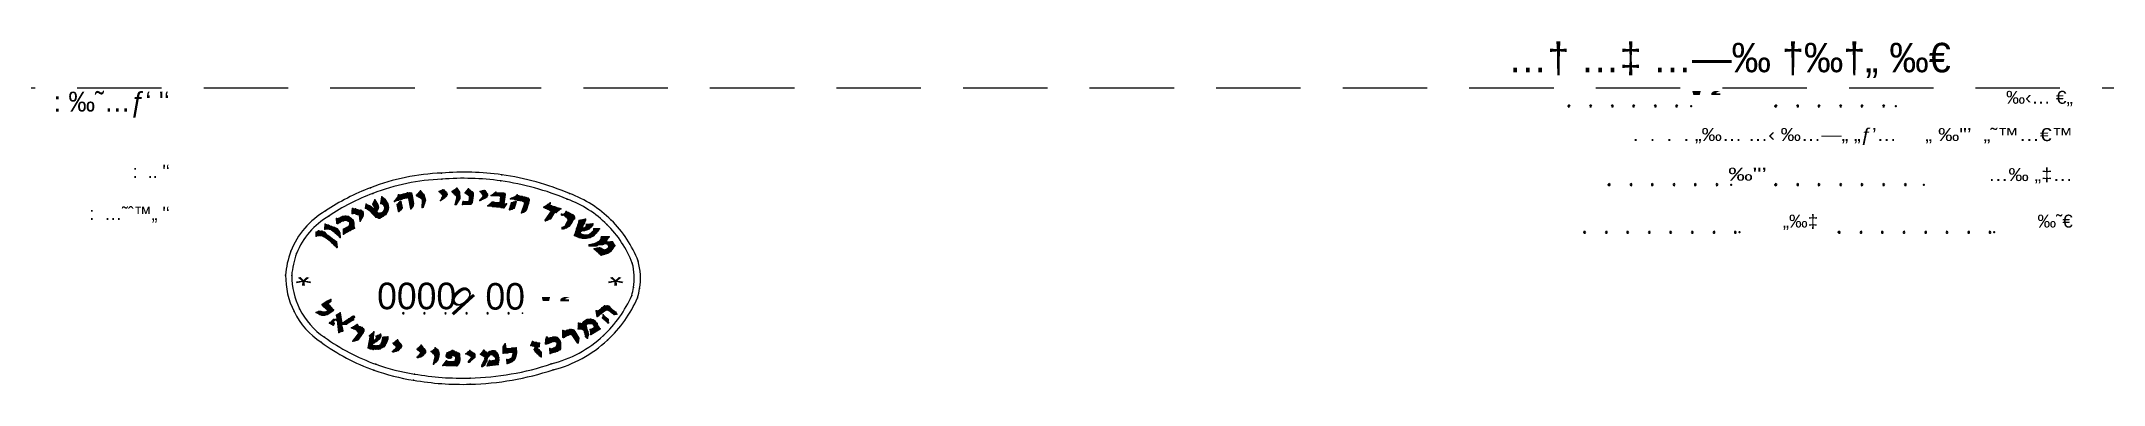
# Model space of a CAD drawing. Extents: x 180421 to 182279, y 668879 to 669787.
# Drawn here: x 180522.7 to 180910.8, y 669594.3 to 669658.9 of the extents above; entities that cross this region are included whole.
import ezdxf
from ezdxf.enums import TextEntityAlignment as Align

# ---------------------------------------------------------------- set-up
doc = ezdxf.new("R2010")
doc.units = 0
doc.header["$LTSCALE"] = 2.5
doc.header["$MEASUREMENT"] = 0
doc.linetypes.add('HIDDEN', pattern=[9.525, 6.35, -3.175])
doc.layers.get('0').update_dxf_attribs({"linetype": 'CONTINUOUS'})
for name, color, linetype in [('DRWS006', 2, 'CONTINUOUS'), ('DRWT001', 2, 'CONTINUOUS'), ('KOTERET', 1, 'CONTINUOUS')]:
    doc.layers.add(name, color=color, linetype=linetype)
doc.styles.add('HEBTXT', font='HEBTXT.shx')
doc.styles.add('miryam', font='mirym.shx', dxfattribs={"height": 100})
doc.styles.get("Standard").update_dxf_attribs({"font": 'heb.shx', "height": 0.5})

msp = doc.modelspace()

# ---------------------------------------------------------------- texts
at = {"style": 'HEBTXT'}
msp.add_text('…† …‡ …—‰ †‰†„ ‰€', height=5.55, dxfattribs=at).set_placement((180798.66, 669653.01))
at = {"layer": 'DRWS006', "color": 2, "style": 'HEBTXT'}
for s, height, p in [(": ‰˜…ƒ‘ '‘", 3.75, (180546.87, 669645.63)), (":  .. '‘", 2.5, (180546.87, 669633.13)), (":  …˜ˆ™„ '‘", 2.5, (180546.87, 669625.23))]:
    msp.add_text(s, height=height, dxfattribs=at).set_placement(p, align=Align.RIGHT)
at = {"layer": 'DRWT001', "color": 2, "style": 'miryam'}
for s, p in [('0000', (180600.76, 669608.45)), ('00', (180613.7, 669608.38))]:
    msp.add_text(s, height=5, dxfattribs=at).set_placement(p, align=Align.RIGHT)
msp.add_text('q', height=5, rotation=312.4285, dxfattribs=at).set_placement((180601.73, 669607.99), align=Align.RIGHT)
at = {"layer": 'KOTERET', "color": 1, "lineweight": 40, "style": 'HEBTXT'}
for s, width, p, p2 in [("'‘", 1.362903, (180832.45, 669647.09), (180839.74, 669647.09)), ('‰"’', 1.636364, (180840.09, 669632.64), (180847.38, 669632.64))]:
    msp.add_text(s, height=2.43, dxfattribs=dict(at, width=width)).set_placement(p, p2, align=Align.FIT)
for s, width, p in [('‰‹… €„', 1.106383, (180904.95, 669647.1)), (' .  .  .  . „‰… …‹ ‰…—„ „ƒ’…', 1.176471, (180871.83, 669640.11)), ('„ ‰"’  „˜™…€™', 1.228003, (180904.95, 669640.09)), ('…‰ „‡…', 1.178571, (180904.95, 669632.56)), ('„‰‡', 1.082755, (180857.01, 669623.82)), ('‰˜€', 1.082755, (180904.93, 669623.82))]:
    msp.add_text(s, height=2.43, dxfattribs=dict(at, width=width)).set_placement(p, align=Align.RIGHT)
at = {"layer": 'KOTERET', "color": 1, "width": 1.362903}
msp.add_text("'‘", height=2.375, dxfattribs=at).set_placement((180616, 669608.36), (180623.13, 669608.36), align=Align.FIT)

# ---------------------------------------------------------------- blocks, each defined once
blk = doc.blocks.new('elipsa')
at = {"layer": 'KOTERET', "color": 1, "linetype": 'Continuous'}
for points in [[(20.37, 15.48, 0.06433), (7.63, 19, 0.055067), (-3.69, 19.33, 0.081051), (-17.07, 16.58, 0.05642), (-25.54, 12.2, 0.170965), (-32.05, 4.61, 0.076819), (-33.05, 0.12, 0.118306), (-31.46, -6.73, 0.129737), (-26.38, -12.5, 0.070189), (-16.44, -17.73, 0.047922), (-8.99, -19.63, 0.049022), (1.68, -20.39, 0.072792), (17.28, -17.69, 0.1248), (27.53, -12.09, 0.103709), (33.16, -4.12, 0.036886), (33.57, -2.37, 0.106536), (33.29, 2.75, 0.106243), (28.22, 10.49, 0.106919), (20.37, 15.48)], [(-8.8, -18.48, 0.049045), (1.65, -19.23, 0.072972), (16.95, -16.57, 0.125195), (26.74, -11.24, 0.103069), (32.08, -3.71, 0.035565), (32.43, -2.19, 0.105225), (32.19, 2.39, 0.105504), (27.41, 9.67, 0.107235), (19.95, 14.41, 0.064474), (7.46, 17.85, 0.055181), (-3.63, 18.18, 0.081162), (-16.65, 15.5, 0.05669), (-24.93, 11.22, 0.171614), (-30.97, 4.19, 0.076301), (-31.89, 0.07, 0.117637), (-30.42, -6.21, 0.130118), (-25.72, -11.54, 0.070334), (-16.05, -16.64, 0.047983), (-8.8, -18.48)]]:
    blk.add_lwpolyline(points, format="xyb", dxfattribs=at)
at = {"layer": 'KOTERET', "color": 2, "linetype": 'Continuous'}
for points in [[(-11.56, 15.18), (-10.13, 15.59)], [(-10.16, 15.56), (-10.16, 15.56)], [(-10.13, 15.59), (-9.67, 15.63)], [(-10.05, 15.56), (-10.05, 15.56)], [(-9.94, 15.56), (-9.94, 15.56)], [(-9.83, 15.56), (-9.83, 15.56)], [(-9.73, 15.56), (-9.73, 15.56)], [(-9.67, 15.63), (-9.38, 15.53)], [(-9.62, 15.56), (-9.62, 15.56)], [(-9.51, 15.56), (-9.51, 15.56)], [(-9.38, 15.53), (-9.3, 15.37)], [(-8.4, 15.18), (-7.67, 15.96)], [(-8, 15.56), (-8, 15.56)], [(-7.94, 15.67), (-7.94, 15.67)], [(-7.89, 15.56), (-7.89, 15.56)], [(-7.84, 15.67), (-7.84, 15.67)], [(-7.79, 15.77), (-7.79, 15.77)], [(-7.79, 15.56), (-7.79, 15.56)], [(-7.73, 15.88), (-7.73, 15.88)], [(-7.73, 15.67), (-7.73, 15.67)], [(-7.67, 15.96), (-7.06, 15.31)], [(-7.67, 15.77), (-7.67, 15.77)], [(-7.67, 15.56), (-7.67, 15.56)], [(-7.62, 15.88), (-7.62, 15.88)], [(-7.62, 15.67), (-7.62, 15.67)], [(-7.57, 15.77), (-7.57, 15.77)], [(-7.57, 15.56), (-7.57, 15.56)], [(-7.51, 15.67), (-7.51, 15.67)], [(-7.46, 15.56), (-7.46, 15.56)], [(-7.41, 15.67), (-7.41, 15.67)], [(-7.35, 15.56), (-7.35, 15.56)], [(-3.46, 16.15), (-4.14, 15.87)], [(-4.14, 15.87), (-3.47, 15.15)], [(-4.05, 15.88), (-4.05, 15.88)], [(-4, 15.77), (-4, 15.77)], [(-3.95, 15.88), (-3.95, 15.88)], [(-3.95, 15.67), (-3.95, 15.67)], [(-3.9, 15.77), (-3.9, 15.77)], [(-3.84, 15.88), (-3.84, 15.88)], [(-3.84, 15.67), (-3.84, 15.67)], [(-3.78, 15.99), (-3.78, 15.99)], [(-3.78, 15.77), (-3.78, 15.77)], [(-3.78, 15.56), (-3.78, 15.56)], [(-3.73, 15.88), (-3.73, 15.88)], [(-3.73, 15.67), (-3.73, 15.67)], [(-3.68, 15.99), (-3.68, 15.99)], [(-3.68, 15.77), (-3.68, 15.77)], [(-3.68, 15.56), (-3.68, 15.56)], [(-3.62, 15.88), (-3.62, 15.88)], [(-3.62, 15.67), (-3.62, 15.67)], [(-3.57, 15.99), (-3.57, 15.99)], [(-3.57, 15.77), (-3.57, 15.77)], [(-3.57, 15.56), (-3.57, 15.56)], [(-3.52, 16.09), (-3.52, 16.09)], [(-3.52, 15.88), (-3.52, 15.88)], [(-3.52, 15.67), (-3.52, 15.67)], [(-3.21, 16.09), (-3.46, 16.15)], [(-3.46, 15.99), (-3.46, 15.99)], [(-3.46, 15.77), (-3.46, 15.77)], [(-3.46, 15.56), (-3.46, 15.56)], [(-3.41, 16.09), (-3.41, 16.09)], [(-3.41, 15.88), (-3.41, 15.88)], [(-3.41, 15.67), (-3.41, 15.67)], [(-3.35, 15.99), (-3.35, 15.99)], [(-3.35, 15.77), (-3.35, 15.77)], [(-3.35, 15.56), (-3.35, 15.56)], [(-3.3, 16.09), (-3.3, 16.09)], [(-3.3, 15.88), (-3.3, 15.88)], [(-3.3, 15.67), (-3.3, 15.67)], [(-3.25, 15.99), (-3.25, 15.99)], [(-3.25, 15.77), (-3.25, 15.77)], [(-3.25, 15.56), (-3.25, 15.56)], [(-2.68, 15.55), (-3.21, 16.09)], [(-3.19, 15.88), (-3.19, 15.88)], [(-3.19, 15.67), (-3.19, 15.67)], [(-3.14, 15.99), (-3.14, 15.99)], [(-3.14, 15.77), (-3.14, 15.77)], [(-3.14, 15.56), (-3.14, 15.56)], [(-3.08, 15.88), (-3.08, 15.88)], [(-3.08, 15.67), (-3.08, 15.67)], [(-3.03, 15.77), (-3.03, 15.77)], [(-3.03, 15.56), (-3.03, 15.56)], [(-2.98, 15.67), (-2.98, 15.67)], [(-2.92, 15.77), (-2.92, 15.77)], [(-2.92, 15.56), (-2.92, 15.56)], [(-2.87, 15.67), (-2.87, 15.67)], [(-2.81, 15.56), (-2.81, 15.56)], [(-2.7, 15.56), (-2.7, 15.56)], [(-2.66, 15.32), (-2.68, 15.55)], [(-1.68, 15.88), (-0.8, 16.47)], [(-1.68, 15.88), (-1.68, 15.88)], [(-1.67, 15.74), (-1.68, 15.88)], [(-0.82, 14.89), (-1.67, 15.74)], [(-1.63, 15.77), (-1.63, 15.77)], [(-1.57, 15.88), (-1.57, 15.88)], [(-1.57, 15.67), (-1.57, 15.67)], [(-1.51, 15.99), (-1.51, 15.99)], [(-1.51, 15.77), (-1.51, 15.77)], [(-1.46, 15.88), (-1.46, 15.88)], [(-1.46, 15.67), (-1.46, 15.67)], [(-1.41, 15.99), (-1.41, 15.99)], [(-1.41, 15.77), (-1.41, 15.77)], [(-1.41, 15.56), (-1.41, 15.56)], [(-1.36, 16.09), (-1.36, 16.09)], [(-1.36, 15.88), (-1.36, 15.88)], [(-1.36, 15.67), (-1.36, 15.67)], [(-1.3, 15.99), (-1.3, 15.99)], [(-1.3, 15.77), (-1.3, 15.77)], [(-1.3, 15.56), (-1.3, 15.56)], [(-1.25, 16.09), (-1.25, 16.09)], [(-1.25, 15.88), (-1.25, 15.88)], [(-1.25, 15.67), (-1.25, 15.67)], [(-1.19, 16.2), (-1.19, 16.2)], [(-1.19, 15.99), (-1.19, 15.99)], [(-1.19, 15.77), (-1.19, 15.77)], [(-1.19, 15.56), (-1.19, 15.56)], [(-1.14, 16.09), (-1.14, 16.09)], [(-1.14, 15.88), (-1.14, 15.88)], [(-1.14, 15.67), (-1.14, 15.67)], [(-1.08, 16.2), (-1.08, 16.2)], [(-1.08, 15.99), (-1.08, 15.99)], [(-1.08, 15.77), (-1.08, 15.77)], [(-1.08, 15.56), (-1.08, 15.56)], [(-1.03, 16.31), (-1.03, 16.31)], [(-1.03, 16.09), (-1.03, 16.09)], [(-1.03, 15.88), (-1.03, 15.88)], [(-1.03, 15.67), (-1.03, 15.67)], [(-0.98, 16.2), (-0.98, 16.2)], [(-0.98, 15.99), (-0.98, 15.99)], [(-0.98, 15.77), (-0.98, 15.77)], [(-0.98, 15.56), (-0.98, 15.56)], [(-0.92, 16.31), (-0.92, 16.31)], [(-0.92, 16.09), (-0.92, 16.09)], [(-0.92, 15.88), (-0.92, 15.88)], [(-0.92, 15.67), (-0.92, 15.67)], [(-0.87, 16.42), (-0.87, 16.42)], [(-0.87, 16.2), (-0.87, 16.2)], [(-0.87, 15.99), (-0.87, 15.99)], [(-0.87, 15.77), (-0.87, 15.77)], [(-0.87, 15.56), (-0.87, 15.56)], [(-0.81, 16.31), (-0.81, 16.31)], [(-0.81, 16.09), (-0.81, 16.09)], [(-0.81, 15.88), (-0.81, 15.88)], [(-0.81, 15.67), (-0.81, 15.67)], [(-0.8, 16.47), (-0.35, 15.71)], [(-0.76, 16.2), (-0.76, 16.2)], [(-0.76, 15.99), (-0.76, 15.99)], [(-0.76, 15.77), (-0.76, 15.77)], [(-0.76, 15.56), (-0.76, 15.56)], [(-0.71, 16.31), (-0.71, 16.31)], [(-0.71, 16.09), (-0.71, 16.09)], [(-0.71, 15.88), (-0.71, 15.88)], [(-0.71, 15.67), (-0.71, 15.67)], [(-0.65, 16.2), (-0.65, 16.2)], [(-0.65, 15.99), (-0.65, 15.99)], [(-0.65, 15.77), (-0.65, 15.77)], [(-0.65, 15.56), (-0.65, 15.56)], [(-0.6, 16.09), (-0.6, 16.09)], [(-0.6, 15.88), (-0.6, 15.88)], [(-0.6, 15.67), (-0.6, 15.67)], [(-0.54, 15.99), (-0.54, 15.99)], [(-0.54, 15.77), (-0.54, 15.77)], [(-0.54, 15.56), (-0.54, 15.56)], [(-0.49, 15.88), (-0.49, 15.88)], [(-0.49, 15.67), (-0.49, 15.67)], [(-0.44, 15.77), (-0.44, 15.77)], [(-0.44, 15.56), (-0.44, 15.56)], [(-0.38, 15.67), (-0.38, 15.67)], [(-0.35, 15.71), (-0.26, 14.55)], [(0.76, 15.62), (1.35, 16.34)], [(1.57, 15.01), (0.76, 15.62)], [(0.81, 15.67), (0.81, 15.67)], [(0.86, 15.56), (0.86, 15.56)], [(0.91, 15.67), (0.91, 15.67)], [(0.97, 15.77), (0.97, 15.77)], [(0.97, 15.56), (0.97, 15.56)], [(1.02, 15.88), (1.02, 15.88)], [(1.02, 15.67), (1.02, 15.67)], [(1.08, 15.99), (1.08, 15.99)], [(1.08, 15.77), (1.08, 15.77)], [(1.08, 15.56), (1.08, 15.56)], [(1.13, 15.88), (1.13, 15.88)], [(1.13, 15.67), (1.13, 15.67)], [(1.18, 15.99), (1.18, 15.99)], [(1.18, 15.77), (1.18, 15.77)], [(1.18, 15.56), (1.18, 15.56)], [(1.24, 16.09), (1.24, 16.09)], [(1.24, 15.88), (1.24, 15.88)], [(1.24, 15.67), (1.24, 15.67)], [(1.29, 16.2), (1.29, 16.2)], [(1.29, 15.99), (1.29, 15.99)], [(1.29, 15.77), (1.29, 15.77)], [(1.29, 15.56), (1.29, 15.56)], [(1.35, 16.34), (2.09, 15.75)], [(1.35, 16.31), (1.35, 16.31)], [(1.35, 16.09), (1.35, 16.09)], [(1.35, 15.88), (1.35, 15.88)], [(1.35, 15.67), (1.35, 15.67)], [(1.4, 16.2), (1.4, 16.2)], [(1.4, 15.99), (1.4, 15.99)], [(1.4, 15.77), (1.4, 15.77)], [(1.4, 15.56), (1.4, 15.56)], [(1.46, 16.09), (1.46, 16.09)], [(1.46, 15.88), (1.46, 15.88)], [(1.46, 15.67), (1.46, 15.67)], [(1.51, 16.2), (1.51, 16.2)], [(1.51, 15.99), (1.51, 15.99)], [(1.51, 15.77), (1.51, 15.77)], [(1.51, 15.56), (1.51, 15.56)], [(1.56, 16.09), (1.56, 16.09)], [(1.56, 15.88), (1.56, 15.88)], [(1.56, 15.67), (1.56, 15.67)], [(1.62, 15.99), (1.62, 15.99)], [(1.62, 15.77), (1.62, 15.77)], [(1.62, 15.56), (1.62, 15.56)], [(1.67, 15.88), (1.67, 15.88)], [(1.67, 15.67), (1.67, 15.67)], [(1.73, 15.99), (1.73, 15.99)], [(1.73, 15.77), (1.73, 15.77)], [(1.73, 15.56), (1.73, 15.56)], [(1.78, 15.88), (1.78, 15.88)], [(1.78, 15.67), (1.78, 15.67)], [(1.83, 15.77), (1.83, 15.77)], [(1.83, 15.56), (1.83, 15.56)], [(1.89, 15.88), (1.89, 15.88)], [(1.89, 15.67), (1.89, 15.67)], [(1.94, 15.77), (1.94, 15.77)], [(1.94, 15.56), (1.94, 15.56)], [(2, 15.67), (2, 15.67)], [(2.05, 15.77), (2.05, 15.77)], [(2.05, 15.56), (2.05, 15.56)], [(2.09, 15.75), (2.23, 15.53)], [(2.1, 15.67), (2.1, 15.67)], [(2.16, 15.56), (2.16, 15.56)], [(2.23, 15.53), (2.23, 15.12)], [(4.29, 16.06), (3.57, 15.89)], [(3.57, 15.89), (4.12, 15.08)], [(3.62, 15.88), (3.62, 15.88)], [(3.67, 15.77), (3.67, 15.77)], [(3.73, 15.88), (3.73, 15.88)], [(3.78, 15.77), (3.78, 15.77)], [(3.83, 15.88), (3.83, 15.88)], [(3.83, 15.67), (3.83, 15.67)], [(3.88, 15.77), (3.88, 15.77)], [(3.88, 15.56), (3.88, 15.56)], [(3.94, 15.88), (3.94, 15.88)], [(3.94, 15.67), (3.94, 15.67)], [(4, 15.99), (4, 15.99)], [(4, 15.77), (4, 15.77)], [(4, 15.56), (4, 15.56)], [(4.05, 15.88), (4.05, 15.88)], [(4.05, 15.67), (4.05, 15.67)], [(4.1, 15.99), (4.1, 15.99)], [(4.1, 15.77), (4.1, 15.77)], [(4.1, 15.56), (4.1, 15.56)], [(4.15, 15.88), (4.15, 15.88)], [(4.15, 15.67), (4.15, 15.67)], [(4.21, 15.99), (4.21, 15.99)], [(4.21, 15.77), (4.21, 15.77)], [(4.21, 15.56), (4.21, 15.56)], [(4.26, 15.88), (4.26, 15.88)], [(4.26, 15.67), (4.26, 15.67)], [(4.52, 15.96), (4.29, 16.06)], [(4.32, 15.99), (4.32, 15.99)], [(4.32, 15.77), (4.32, 15.77)], [(4.32, 15.56), (4.32, 15.56)], [(4.37, 15.88), (4.37, 15.88)], [(4.37, 15.67), (4.37, 15.67)], [(4.43, 15.99), (4.43, 15.99)], [(4.43, 15.77), (4.43, 15.77)], [(4.43, 15.56), (4.43, 15.56)], [(4.48, 15.88), (4.48, 15.88)], [(4.48, 15.67), (4.48, 15.67)], [(4.97, 15.34), (4.52, 15.96)], [(4.53, 15.77), (4.53, 15.77)], [(4.53, 15.56), (4.53, 15.56)], [(4.59, 15.67), (4.59, 15.67)], [(4.64, 15.77), (4.64, 15.77)], [(4.64, 15.56), (4.64, 15.56)], [(4.7, 15.67), (4.7, 15.67)], [(4.75, 15.56), (4.75, 15.56)], [(5.65, 15.12), (6.51, 15.74)], [(6.27, 15.56), (6.27, 15.56)], [(6.37, 15.56), (6.37, 15.56)], [(6.42, 15.67), (6.42, 15.67)], [(6.48, 15.56), (6.48, 15.56)], [(6.51, 15.74), (6.58, 15.63)], [(6.53, 15.67), (6.53, 15.67)], [(6.58, 15.63), (7.93, 15.56)], [(6.59, 15.56), (6.59, 15.56)], [(6.69, 15.56), (6.69, 15.56)], [(6.8, 15.56), (6.8, 15.56)], [(6.91, 15.56), (6.91, 15.56)], [(7.02, 15.56), (7.02, 15.56)], [(7.13, 15.56), (7.13, 15.56)], [(7.24, 15.56), (7.24, 15.56)], [(7.34, 15.56), (7.34, 15.56)], [(7.45, 15.56), (7.45, 15.56)], [(7.56, 15.56), (7.56, 15.56)], [(7.67, 15.56), (7.67, 15.56)], [(7.77, 15.56), (7.77, 15.56)], [(7.89, 15.56), (7.89, 15.56)], [(7.93, 15.56), (8.2, 15.47)], [(-20.55, 11.78), (-20.51, 12.21)], [(-20.53, 11.71), (-20.55, 11.78)], [(-20.53, 11.88), (-20.53, 11.88)], [(-20.37, 11.71), (-20.53, 11.71)], [(-20.51, 12.21), (-20.48, 12.66)], [(-20.48, 12.66), (-19.9, 12.57)], [(-20.48, 12.64), (-20.48, 12.64)], [(-20.48, 12.43), (-20.48, 12.43)], [(-20.48, 12.21), (-20.48, 12.21)], [(-20.48, 11.99), (-20.48, 11.99)], [(-20.48, 11.78), (-20.48, 11.78)], [(-20.43, 12.53), (-20.43, 12.53)], [(-20.43, 12.31), (-20.43, 12.31)], [(-20.43, 12.1), (-20.43, 12.1)], [(-20.43, 11.88), (-20.43, 11.88)], [(-20.37, 12.64), (-20.37, 12.64)], [(-20.37, 12.43), (-20.37, 12.43)], [(-20.37, 12.21), (-20.37, 12.21)], [(-20.37, 11.99), (-20.37, 11.99)], [(-20.37, 11.78), (-20.37, 11.78)], [(-20.01, 11.78), (-20.37, 11.71)], [(-20.32, 12.53), (-20.32, 12.53)], [(-20.32, 12.31), (-20.32, 12.31)], [(-20.32, 12.1), (-20.32, 12.1)], [(-20.32, 11.88), (-20.32, 11.88)], [(-20.26, 12.43), (-20.26, 12.43)], [(-20.26, 12.21), (-20.26, 12.21)], [(-20.26, 11.99), (-20.26, 11.99)], [(-20.26, 11.78), (-20.26, 11.78)], [(-20.21, 12.53), (-20.21, 12.53)], [(-20.21, 12.31), (-20.21, 12.31)], [(-20.21, 12.1), (-20.21, 12.1)], [(-20.21, 11.88), (-20.21, 11.88)], [(-20.15, 12.43), (-20.15, 12.43)], [(-20.15, 12.21), (-20.15, 12.21)], [(-20.15, 11.99), (-20.15, 11.99)], [(-20.15, 11.78), (-20.15, 11.78)], [(-20.1, 12.53), (-20.1, 12.53)], [(-20.1, 12.31), (-20.1, 12.31)], [(-20.1, 12.1), (-20.1, 12.1)], [(-20.1, 11.88), (-20.1, 11.88)], [(-20.05, 12.43), (-20.05, 12.43)], [(-20.05, 12.21), (-20.05, 12.21)], [(-20.05, 11.99), (-20.05, 11.99)], [(-19.74, 11.62), (-20.01, 11.78)], [(-19.99, 12.53), (-19.99, 12.53)], [(-19.99, 12.31), (-19.99, 12.31)], [(-19.99, 12.1), (-19.99, 12.1)], [(-19.99, 11.88), (-19.99, 11.88)], [(-19.94, 12.43), (-19.94, 12.43)], [(-19.94, 12.21), (-19.94, 12.21)], [(-19.94, 11.99), (-19.94, 11.99)], [(-19.94, 11.78), (-19.94, 11.78)], [(-19.9, 12.57), (-19.44, 12.39)], [(-19.88, 12.53), (-19.88, 12.53)], [(-19.88, 12.31), (-19.88, 12.31)], [(-19.88, 12.1), (-19.88, 12.1)], [(-19.88, 11.88), (-19.88, 11.88)], [(-19.83, 12.43), (-19.83, 12.43)], [(-19.83, 12.21), (-19.83, 12.21)], [(-19.83, 11.99), (-19.83, 11.99)], [(-19.83, 11.78), (-19.83, 11.78)], [(-19.78, 12.31), (-19.78, 12.31)], [(-19.78, 12.1), (-19.78, 12.1)], [(-19.78, 11.88), (-19.78, 11.88)], [(-19.78, 11.67), (-19.78, 11.67)], [(-19.72, 12.43), (-19.72, 12.43)], [(-19.72, 12.21), (-19.72, 12.21)], [(-19.72, 11.99), (-19.72, 11.99)], [(-19.72, 11.78), (-19.72, 11.78)], [(-19.67, 12.31), (-19.67, 12.31)], [(-19.67, 12.1), (-19.67, 12.1)], [(-19.67, 11.88), (-19.67, 11.88)], [(-19.67, 11.67), (-19.67, 11.67)], [(-19.61, 12.43), (-19.61, 12.43)], [(-19.61, 12.21), (-19.61, 12.21)], [(-19.61, 11.99), (-19.61, 11.99)], [(-19.61, 11.78), (-19.61, 11.78)], [(-19.56, 12.31), (-19.56, 12.31)], [(-19.56, 12.1), (-19.56, 12.1)], [(-19.56, 11.88), (-19.56, 11.88)], [(-19.56, 11.67), (-19.56, 11.67)], [(-19.51, 12.21), (-19.51, 12.21)], [(-19.51, 11.99), (-19.51, 11.99)], [(-19.51, 11.78), (-19.51, 11.78)], [(-19.45, 12.31), (-19.45, 12.31)], [(-19.45, 12.1), (-19.45, 12.1)], [(-19.45, 11.88), (-19.45, 11.88)], [(-19.45, 11.67), (-19.45, 11.67)], [(-19.44, 12.39), (-18.92, 12.35)], [(-19.4, 12.21), (-19.4, 12.21)], [(-19.4, 11.99), (-19.4, 11.99)], [(-19.4, 11.78), (-19.4, 11.78)], [(-19.34, 12.31), (-19.34, 12.31)], [(-19.34, 12.1), (-19.34, 12.1)], [(-19.34, 11.88), (-19.34, 11.88)], [(-19.34, 11.67), (-19.34, 11.67)], [(-19.29, 12.21), (-19.29, 12.21)], [(-19.29, 11.99), (-19.29, 11.99)], [(-19.29, 11.78), (-19.29, 11.78)], [(-19.23, 12.31), (-19.23, 12.31)], [(-19.23, 12.1), (-19.23, 12.1)], [(-19.23, 11.88), (-19.23, 11.88)], [(-19.23, 11.67), (-19.23, 11.67)], [(-19.18, 12.21), (-19.18, 12.21)], [(-19.18, 11.99), (-19.18, 11.99)], [(-19.18, 11.78), (-19.18, 11.78)], [(-19.13, 12.31), (-19.13, 12.31)], [(-19.13, 12.1), (-19.13, 12.1)], [(-19.13, 11.88), (-19.13, 11.88)], [(-19.13, 11.67), (-19.13, 11.67)], [(-19.08, 12.21), (-19.08, 12.21)], [(-19.08, 11.99), (-19.08, 11.99)], [(-19.08, 11.78), (-19.08, 11.78)], [(-19.02, 12.31), (-19.02, 12.31)], [(-19.02, 12.1), (-19.02, 12.1)], [(-19.02, 11.88), (-19.02, 11.88)], [(-19.02, 11.67), (-19.02, 11.67)], [(-18.96, 12.21), (-18.96, 12.21)], [(-18.96, 11.99), (-18.96, 11.99)], [(-18.96, 11.78), (-18.96, 11.78)], [(-18.92, 12.35), (-18.54, 12.1)], [(-18.91, 12.31), (-18.91, 12.31)], [(-18.91, 12.1), (-18.91, 12.1)], [(-18.91, 11.88), (-18.91, 11.88)], [(-18.91, 11.67), (-18.91, 11.67)], [(-18.86, 12.21), (-18.86, 12.21)], [(-18.86, 11.99), (-18.86, 11.99)], [(-18.86, 11.78), (-18.86, 11.78)], [(-18.81, 12.1), (-18.81, 12.1)], [(-18.81, 11.88), (-18.81, 11.88)], [(-18.81, 11.67), (-18.81, 11.67)], [(-18.75, 12.21), (-18.75, 12.21)], [(-18.75, 11.99), (-18.75, 11.99)], [(-18.75, 11.78), (-18.75, 11.78)], [(-18.7, 12.1), (-18.7, 12.1)], [(-18.7, 11.88), (-18.7, 11.88)], [(-18.7, 11.67), (-18.7, 11.67)], [(-18.64, 11.99), (-18.64, 11.99)], [(-18.64, 11.78), (-18.64, 11.78)], [(-18.59, 12.1), (-18.59, 12.1)], [(-18.59, 11.88), (-18.59, 11.88)], [(-18.59, 11.67), (-18.59, 11.67)], [(-18.54, 12.1), (-18.47, 11.83)], [(-18.53, 11.99), (-18.53, 11.99)], [(-18.53, 11.78), (-18.53, 11.78)], [(-18.48, 11.67), (-18.48, 11.67)], [(-18.47, 11.83), (-18.43, 11.47)], [(-17.99, 12.71), (-17.9, 13.48)], [(-17.43, 12.39), (-17.99, 12.71)], [(-17.94, 12.96), (-17.94, 12.96)], [(-17.94, 12.75), (-17.94, 12.75)], [(-17.9, 13.48), (-17.13, 13.12)], [(-17.89, 13.29), (-17.89, 13.29)], [(-17.89, 13.07), (-17.89, 13.07)], [(-17.89, 12.85), (-17.89, 12.85)], [(-17.83, 13.4), (-17.83, 13.4)], [(-17.83, 13.18), (-17.83, 13.18)], [(-17.83, 12.96), (-17.83, 12.96)], [(-17.83, 12.75), (-17.83, 12.75)], [(-17.78, 13.29), (-17.78, 13.29)], [(-17.78, 13.07), (-17.78, 13.07)], [(-17.78, 12.85), (-17.78, 12.85)], [(-17.78, 12.64), (-17.78, 12.64)], [(-17.72, 13.18), (-17.72, 13.18)], [(-17.72, 12.96), (-17.72, 12.96)], [(-17.72, 12.75), (-17.72, 12.75)], [(-17.67, 13.29), (-17.67, 13.29)], [(-17.67, 13.07), (-17.67, 13.07)], [(-17.67, 12.85), (-17.67, 12.85)], [(-17.67, 12.64), (-17.67, 12.64)], [(-17.61, 13.18), (-17.61, 13.18)], [(-17.61, 12.96), (-17.61, 12.96)], [(-17.61, 12.75), (-17.61, 12.75)], [(-17.61, 12.53), (-17.61, 12.53)], [(-17.56, 13.29), (-17.56, 13.29)], [(-17.56, 13.07), (-17.56, 13.07)], [(-17.56, 12.85), (-17.56, 12.85)], [(-17.56, 12.64), (-17.56, 12.64)], [(-17.51, 13.18), (-17.51, 13.18)], [(-17.51, 12.96), (-17.51, 12.96)], [(-17.51, 12.75), (-17.51, 12.75)], [(-17.51, 12.53), (-17.51, 12.53)], [(-17.45, 13.07), (-17.45, 13.07)], [(-17.45, 12.85), (-17.45, 12.85)], [(-17.45, 12.64), (-17.45, 12.64)], [(-17.45, 12.43), (-17.45, 12.43)], [(-17.09, 12.15), (-17.43, 12.39)], [(-17.4, 13.18), (-17.4, 13.18)], [(-17.4, 12.96), (-17.4, 12.96)], [(-17.4, 12.75), (-17.4, 12.75)], [(-17.4, 12.53), (-17.4, 12.53)], [(-17.34, 13.07), (-17.34, 13.07)], [(-17.34, 12.85), (-17.34, 12.85)], [(-17.34, 12.64), (-17.34, 12.64)], [(-17.34, 12.43), (-17.34, 12.43)], [(-17.29, 13.18), (-17.29, 13.18)], [(-17.29, 12.96), (-17.29, 12.96)], [(-17.29, 12.75), (-17.29, 12.75)], [(-17.29, 12.53), (-17.29, 12.53)], [(-17.29, 12.31), (-17.29, 12.31)], [(-17.24, 13.07), (-17.24, 13.07)], [(-17.24, 12.85), (-17.24, 12.85)], [(-17.24, 12.64), (-17.24, 12.64)], [(-17.24, 12.43), (-17.24, 12.43)], [(-17.18, 12.96), (-17.18, 12.96)], [(-17.18, 12.75), (-17.18, 12.75)], [(-17.18, 12.53), (-17.18, 12.53)], [(-17.18, 12.31), (-17.18, 12.31)], [(-17.13, 13.12), (-16.52, 12.64)], [(-17.13, 13.07), (-17.13, 13.07)], [(-17.13, 12.85), (-17.13, 12.85)], [(-17.13, 12.64), (-17.13, 12.64)], [(-17.13, 12.43), (-17.13, 12.43)], [(-17.13, 12.21), (-17.13, 12.21)], [(-16.7, 11.71), (-17.09, 12.15)], [(-17.07, 12.96), (-17.07, 12.96)], [(-17.07, 12.75), (-17.07, 12.75)], [(-17.07, 12.53), (-17.07, 12.53)], [(-17.07, 12.31), (-17.07, 12.31)], [(-17.02, 12.85), (-17.02, 12.85)], [(-17.02, 12.64), (-17.02, 12.64)], [(-17.02, 12.43), (-17.02, 12.43)], [(-17.02, 12.21), (-17.02, 12.21)], [(-16.97, 12.96), (-16.97, 12.96)], [(-16.97, 12.75), (-16.97, 12.75)], [(-16.97, 12.53), (-16.97, 12.53)], [(-16.97, 12.31), (-16.97, 12.31)], [(-16.97, 12.1), (-16.97, 12.1)], [(-16.91, 12.85), (-16.91, 12.85)], [(-16.91, 12.64), (-16.91, 12.64)], [(-16.91, 12.43), (-16.91, 12.43)], [(-16.91, 12.21), (-16.91, 12.21)], [(-16.91, 11.99), (-16.91, 11.99)], [(-16.86, 12.75), (-16.86, 12.75)], [(-16.86, 12.53), (-16.86, 12.53)], [(-16.86, 12.31), (-16.86, 12.31)], [(-16.86, 12.1), (-16.86, 12.1)], [(-16.81, 12.85), (-16.81, 12.85)], [(-16.81, 12.64), (-16.81, 12.64)], [(-16.81, 12.43), (-16.81, 12.43)], [(-16.81, 12.21), (-16.81, 12.21)], [(-16.81, 11.99), (-16.81, 11.99)], [(-16.75, 12.75), (-16.75, 12.75)], [(-16.75, 12.53), (-16.75, 12.53)], [(-16.75, 12.31), (-16.75, 12.31)], [(-16.75, 12.1), (-16.75, 12.1)], [(-16.75, 11.88), (-16.75, 11.88)], [(-16.07, 11.06), (-16.7, 11.71)], [(-16.69, 12.64), (-16.69, 12.64)], [(-16.69, 12.43), (-16.69, 12.43)], [(-16.69, 12.21), (-16.69, 12.21)], [(-16.69, 11.99), (-16.69, 11.99)], [(-16.69, 11.78), (-16.69, 11.78)], [(-16.64, 13.45), (-16.27, 14.32)], [(-16.47, 13.19), (-16.64, 13.45)], [(-16.64, 12.53), (-16.64, 12.53)], [(-16.64, 12.31), (-16.64, 12.31)], [(-16.64, 12.1), (-16.64, 12.1)], [(-16.64, 11.88), (-16.64, 11.88)], [(-16.64, 11.67), (-16.64, 11.67)], [(-16.59, 13.5), (-16.59, 13.5)], [(-16.59, 12.64), (-16.59, 12.64)], [(-16.59, 12.43), (-16.59, 12.43)], [(-16.59, 12.21), (-16.59, 12.21)], [(-16.59, 11.99), (-16.59, 11.99)], [(-16.59, 11.78), (-16.59, 11.78)], [(-16.54, 13.61), (-16.54, 13.61)], [(-16.54, 13.4), (-16.54, 13.4)], [(-16.54, 12.53), (-16.54, 12.53)], [(-16.54, 12.31), (-16.54, 12.31)], [(-16.54, 12.1), (-16.54, 12.1)], [(-16.54, 11.88), (-16.54, 11.88)], [(-16.54, 11.67), (-16.54, 11.67)], [(-16.52, 12.64), (-16.36, 12.62)], [(-16.48, 13.72), (-16.48, 13.72)], [(-16.48, 13.5), (-16.48, 13.5)], [(-16.48, 13.29), (-16.48, 13.29)], [(-16.48, 12.43), (-16.48, 12.43)], [(-16.48, 12.21), (-16.48, 12.21)], [(-16.48, 11.99), (-16.48, 11.99)], [(-16.48, 11.78), (-16.48, 11.78)], [(-16.27, 12.91), (-16.47, 13.19)], [(-16.43, 13.83), (-16.43, 13.83)], [(-16.43, 13.61), (-16.43, 13.61)], [(-16.43, 13.4), (-16.43, 13.4)], [(-16.43, 13.18), (-16.43, 13.18)], [(-16.43, 12.53), (-16.43, 12.53)], [(-16.43, 12.31), (-16.43, 12.31)], [(-16.43, 12.1), (-16.43, 12.1)], [(-16.43, 11.88), (-16.43, 11.88)], [(-16.43, 11.67), (-16.43, 11.67)], [(-16.37, 13.94), (-16.37, 13.94)], [(-16.37, 13.72), (-16.37, 13.72)], [(-16.37, 13.5), (-16.37, 13.5)], [(-16.37, 13.29), (-16.37, 13.29)], [(-16.37, 13.07), (-16.37, 13.07)], [(-16.37, 12.43), (-16.37, 12.43)], [(-16.37, 12.21), (-16.37, 12.21)], [(-16.37, 11.99), (-16.37, 11.99)], [(-16.37, 11.78), (-16.37, 11.78)], [(-16.36, 12.62), (-16.27, 12.75)], [(-16.32, 14.05), (-16.32, 14.05)], [(-16.32, 13.83), (-16.32, 13.83)], [(-16.32, 13.61), (-16.32, 13.61)], [(-16.32, 13.4), (-16.32, 13.4)], [(-16.32, 13.18), (-16.32, 13.18)], [(-16.32, 12.53), (-16.32, 12.53)], [(-16.32, 12.31), (-16.32, 12.31)], [(-16.32, 12.1), (-16.32, 12.1)], [(-16.32, 11.88), (-16.32, 11.88)], [(-16.32, 11.67), (-16.32, 11.67)], [(-16.27, 14.32), (-15.71, 13.37)], [(-16.27, 12.75), (-16.27, 12.91)], [(-16.26, 14.15), (-16.26, 14.15)], [(-16.26, 13.94), (-16.26, 13.94)], [(-16.26, 13.72), (-16.26, 13.72)], [(-16.26, 13.5), (-16.26, 13.5)], [(-16.26, 13.29), (-16.26, 13.29)], [(-16.26, 13.07), (-16.26, 13.07)], [(-16.26, 12.85), (-16.26, 12.85)], [(-16.26, 12.64), (-16.26, 12.64)], [(-16.26, 12.43), (-16.26, 12.43)], [(-16.26, 12.21), (-16.26, 12.21)], [(-16.26, 11.99), (-16.26, 11.99)], [(-16.26, 11.78), (-16.26, 11.78)], [(-16.21, 14.05), (-16.21, 14.05)], [(-16.21, 13.83), (-16.21, 13.83)], [(-16.21, 13.61), (-16.21, 13.61)], [(-16.21, 13.4), (-16.21, 13.4)], [(-16.21, 13.18), (-16.21, 13.18)], [(-16.21, 12.96), (-16.21, 12.96)], [(-16.21, 12.75), (-16.21, 12.75)], [(-16.21, 12.53), (-16.21, 12.53)], [(-16.21, 12.31), (-16.21, 12.31)], [(-16.21, 12.1), (-16.21, 12.1)], [(-16.21, 11.88), (-16.21, 11.88)], [(-16.21, 11.67), (-16.21, 11.67)], [(-16.16, 13.94), (-16.16, 13.94)], [(-16.16, 13.72), (-16.16, 13.72)], [(-16.16, 13.5), (-16.16, 13.5)], [(-16.16, 13.29), (-16.16, 13.29)], [(-16.16, 13.07), (-16.16, 13.07)], [(-16.16, 12.85), (-16.16, 12.85)], [(-16.16, 12.64), (-16.16, 12.64)], [(-16.16, 12.43), (-16.16, 12.43)], [(-16.16, 12.21), (-16.16, 12.21)], [(-16.16, 11.99), (-16.16, 11.99)], [(-16.16, 11.78), (-16.16, 11.78)], [(-16.1, 13.83), (-16.1, 13.83)], [(-16.1, 13.61), (-16.1, 13.61)], [(-16.1, 13.4), (-16.1, 13.4)], [(-16.1, 13.18), (-16.1, 13.18)], [(-16.1, 12.96), (-16.1, 12.96)], [(-16.1, 12.75), (-16.1, 12.75)], [(-16.1, 12.53), (-16.1, 12.53)], [(-16.1, 12.31), (-16.1, 12.31)], [(-16.1, 12.1), (-16.1, 12.1)], [(-16.1, 11.88), (-16.1, 11.88)], [(-16.1, 11.67), (-16.1, 11.67)], [(-16.05, 13.94), (-16.05, 13.94)], [(-16.05, 13.72), (-16.05, 13.72)], [(-16.05, 13.5), (-16.05, 13.5)], [(-16.05, 13.29), (-16.05, 13.29)], [(-16.05, 13.07), (-16.05, 13.07)], [(-16.05, 12.85), (-16.05, 12.85)], [(-16.05, 12.64), (-16.05, 12.64)], [(-16.05, 12.43), (-16.05, 12.43)], [(-16.05, 12.21), (-16.05, 12.21)], [(-16.05, 11.99), (-16.05, 11.99)], [(-16.05, 11.78), (-16.05, 11.78)], [(-15.99, 13.83), (-15.99, 13.83)], [(-15.99, 13.61), (-15.99, 13.61)], [(-15.99, 13.4), (-15.99, 13.4)], [(-15.99, 13.18), (-15.99, 13.18)], [(-15.99, 12.96), (-15.99, 12.96)], [(-15.99, 12.75), (-15.99, 12.75)], [(-15.99, 12.53), (-15.99, 12.53)], [(-15.99, 12.31), (-15.99, 12.31)], [(-15.99, 12.1), (-15.99, 12.1)], [(-15.99, 11.88), (-15.99, 11.88)], [(-15.99, 11.67), (-15.99, 11.67)], [(-15.94, 13.72), (-15.94, 13.72)], [(-15.94, 13.5), (-15.94, 13.5)], [(-15.94, 13.29), (-15.94, 13.29)], [(-15.94, 13.07), (-15.94, 13.07)], [(-15.94, 12.85), (-15.94, 12.85)], [(-15.94, 12.64), (-15.94, 12.64)], [(-15.94, 12.43), (-15.94, 12.43)], [(-15.94, 12.21), (-15.94, 12.21)], [(-15.94, 11.99), (-15.94, 11.99)], [(-15.94, 11.78), (-15.94, 11.78)], [(-15.84, 12.37), (-15.91, 12.1)], [(-15.91, 12.1), (-15.77, 11.85)], [(-15.89, 13.61), (-15.89, 13.61)], [(-15.89, 13.4), (-15.89, 13.4)], [(-15.89, 13.18), (-15.89, 13.18)], [(-15.89, 12.96), (-15.89, 12.96)], [(-15.89, 12.75), (-15.89, 12.75)], [(-15.89, 12.53), (-15.89, 12.53)], [(-15.89, 12.31), (-15.89, 12.31)], [(-15.89, 11.88), (-15.89, 11.88)], [(-15.89, 11.67), (-15.89, 11.67)], [(-15.64, 12.66), (-15.84, 12.37)], [(-15.83, 13.5), (-15.83, 13.5)], [(-15.83, 13.29), (-15.83, 13.29)], [(-15.83, 13.07), (-15.83, 13.07)], [(-15.83, 12.85), (-15.83, 12.85)], [(-15.83, 12.64), (-15.83, 12.64)], [(-15.83, 12.43), (-15.83, 12.43)], [(-15.83, 11.78), (-15.83, 11.78)], [(-15.78, 13.4), (-15.78, 13.4)], [(-15.78, 13.18), (-15.78, 13.18)], [(-15.78, 12.96), (-15.78, 12.96)], [(-15.78, 12.75), (-15.78, 12.75)], [(-15.78, 12.53), (-15.78, 12.53)], [(-15.78, 11.67), (-15.78, 11.67)], [(-15.77, 11.85), (-15.45, 11.73)], [(-15.72, 13.29), (-15.72, 13.29)], [(-15.72, 13.07), (-15.72, 13.07)], [(-15.72, 12.85), (-15.72, 12.85)], [(-15.72, 12.64), (-15.72, 12.64)], [(-15.72, 11.78), (-15.72, 11.78)], [(-15.71, 13.37), (-15.57, 12.89)], [(-15.67, 13.18), (-15.67, 13.18)], [(-15.67, 12.96), (-15.67, 12.96)], [(-15.67, 12.75), (-15.67, 12.75)], [(-15.67, 11.67), (-15.67, 11.67)], [(-15.57, 12.89), (-15.64, 12.66)], [(-15.62, 12.85), (-15.62, 12.85)], [(-15.62, 11.78), (-15.62, 11.78)], [(-15.56, 11.67), (-15.56, 11.67)], [(-15.45, 11.73), (-14.91, 11.87)], [(-15.45, 11.67), (-15.45, 11.67)], [(-15.34, 11.67), (-15.34, 11.67)], [(-15.29, 11.78), (-15.29, 11.78)], [(-15.24, 11.67), (-15.24, 11.67)], [(-15.19, 11.78), (-15.19, 11.78)], [(-15.13, 11.67), (-15.13, 11.67)], [(-15.1, 13.61), (-14.91, 14.86)], [(-14.82, 13.57), (-15.1, 13.61)], [(-15.07, 13.72), (-15.07, 13.72)], [(-15.07, 11.78), (-15.07, 11.78)], [(-15.02, 14.05), (-15.02, 14.05)], [(-15.02, 13.83), (-15.02, 13.83)], [(-15.02, 13.61), (-15.02, 13.61)], [(-15.02, 11.67), (-15.02, 11.67)], [(-14.97, 14.37), (-14.97, 14.37)], [(-14.97, 14.15), (-14.97, 14.15)], [(-14.97, 13.94), (-14.97, 13.94)], [(-14.97, 13.72), (-14.97, 13.72)], [(-14.97, 11.78), (-14.97, 11.78)], [(-14.92, 14.69), (-14.92, 14.69)], [(-14.92, 14.47), (-14.92, 14.47)], [(-14.92, 14.26), (-14.92, 14.26)], [(-14.92, 14.05), (-14.92, 14.05)], [(-14.92, 13.83), (-14.92, 13.83)], [(-14.92, 13.61), (-14.92, 13.61)], [(-14.92, 11.67), (-14.92, 11.67)], [(-14.91, 14.86), (-14.39, 14.41)], [(-14.91, 11.87), (-14.55, 12.24)], [(-14.86, 14.8), (-14.86, 14.8)], [(-14.86, 14.58), (-14.86, 14.58)], [(-14.86, 14.37), (-14.86, 14.37)], [(-14.86, 14.15), (-14.86, 14.15)], [(-14.86, 13.94), (-14.86, 13.94)], [(-14.86, 13.72), (-14.86, 13.72)], [(-14.86, 11.78), (-14.86, 11.78)], [(-14.71, 13.45), (-14.82, 13.57)], [(-14.81, 14.69), (-14.81, 14.69)], [(-14.81, 14.47), (-14.81, 14.47)], [(-14.81, 14.26), (-14.81, 14.26)], [(-14.81, 14.05), (-14.81, 14.05)], [(-14.81, 13.83), (-14.81, 13.83)], [(-14.81, 13.61), (-14.81, 13.61)], [(-14.81, 11.88), (-14.81, 11.88)], [(-14.81, 11.67), (-14.81, 11.67)], [(-14.75, 14.58), (-14.75, 14.58)], [(-14.75, 14.37), (-14.75, 14.37)], [(-14.75, 14.15), (-14.75, 14.15)], [(-14.75, 13.94), (-14.75, 13.94)], [(-14.75, 13.72), (-14.75, 13.72)], [(-14.75, 13.5), (-14.75, 13.5)], [(-14.75, 11.99), (-14.75, 11.99)], [(-14.75, 11.78), (-14.75, 11.78)], [(-14.5, 13.21), (-14.71, 13.45)], [(-14.7, 14.47), (-14.7, 14.47)], [(-14.7, 14.26), (-14.7, 14.26)], [(-14.7, 14.05), (-14.7, 14.05)], [(-14.7, 13.83), (-14.7, 13.83)], [(-14.7, 13.61), (-14.7, 13.61)], [(-14.7, 11.88), (-14.7, 11.88)], [(-14.7, 11.67), (-14.7, 11.67)], [(-14.64, 14.58), (-14.64, 14.58)], [(-14.64, 14.37), (-14.64, 14.37)], [(-14.64, 14.15), (-14.64, 14.15)], [(-14.64, 13.94), (-14.64, 13.94)], [(-14.64, 13.72), (-14.64, 13.72)], [(-14.64, 13.5), (-14.64, 13.5)], [(-14.64, 11.99), (-14.64, 11.99)], [(-14.64, 11.78), (-14.64, 11.78)], [(-14.59, 14.47), (-14.59, 14.47)], [(-14.59, 14.26), (-14.59, 14.26)], [(-14.59, 14.05), (-14.59, 14.05)], [(-14.59, 13.83), (-14.59, 13.83)], [(-14.59, 13.61), (-14.59, 13.61)], [(-14.59, 13.4), (-14.59, 13.4)], [(-14.59, 12.1), (-14.59, 12.1)], [(-14.59, 11.88), (-14.59, 11.88)], [(-14.59, 11.67), (-14.59, 11.67)], [(-14.55, 12.24), (-14.44, 12.5)], [(-14.54, 14.37), (-14.54, 14.37)], [(-14.54, 14.15), (-14.54, 14.15)], [(-14.54, 13.94), (-14.54, 13.94)], [(-14.54, 13.72), (-14.54, 13.72)], [(-14.54, 13.5), (-14.54, 13.5)], [(-14.54, 13.29), (-14.54, 13.29)], [(-14.54, 12.21), (-14.54, 12.21)], [(-14.54, 11.99), (-14.54, 11.99)], [(-14.54, 11.78), (-14.54, 11.78)], [(-14.37, 12.85), (-14.5, 13.21)], [(-14.48, 14.47), (-14.48, 14.47)], [(-14.48, 14.26), (-14.48, 14.26)], [(-14.48, 14.05), (-14.48, 14.05)], [(-14.48, 13.83), (-14.48, 13.83)], [(-14.48, 13.61), (-14.48, 13.61)], [(-14.48, 13.4), (-14.48, 13.4)], [(-14.48, 13.18), (-14.48, 13.18)], [(-14.48, 12.31), (-14.48, 12.31)], [(-14.48, 12.1), (-14.48, 12.1)], [(-14.48, 11.88), (-14.48, 11.88)], [(-14.48, 11.67), (-14.48, 11.67)], [(-14.44, 12.5), (-14.37, 12.85)], [(-14.43, 14.37), (-14.43, 14.37)], [(-14.43, 14.15), (-14.43, 14.15)], [(-14.43, 13.94), (-14.43, 13.94)], [(-14.43, 13.72), (-14.43, 13.72)], [(-14.43, 13.5), (-14.43, 13.5)], [(-14.43, 13.29), (-14.43, 13.29)], [(-14.43, 13.07), (-14.43, 13.07)], [(-14.43, 12.43), (-14.43, 12.43)], [(-14.43, 12.21), (-14.43, 12.21)], [(-14.43, 11.99), (-14.43, 11.99)], [(-14.43, 11.78), (-14.43, 11.78)], [(-14.39, 14.41), (-13.78, 13.52)], [(-14.37, 14.26), (-14.37, 14.26)], [(-14.37, 14.05), (-14.37, 14.05)], [(-14.37, 13.83), (-14.37, 13.83)], [(-14.37, 13.61), (-14.37, 13.61)], [(-14.37, 13.4), (-14.37, 13.4)], [(-14.37, 13.18), (-14.37, 13.18)], [(-14.37, 12.96), (-14.37, 12.96)], [(-14.37, 12.75), (-14.37, 12.75)], [(-14.37, 12.53), (-14.37, 12.53)], [(-14.37, 12.31), (-14.37, 12.31)], [(-14.37, 12.1), (-14.37, 12.1)], [(-14.37, 11.88), (-14.37, 11.88)], [(-14.37, 11.67), (-14.37, 11.67)], [(-14.32, 14.15), (-14.32, 14.15)], [(-14.32, 13.94), (-14.32, 13.94)], [(-14.32, 13.72), (-14.32, 13.72)], [(-14.32, 13.5), (-14.32, 13.5)], [(-14.32, 13.29), (-14.32, 13.29)], [(-14.32, 13.07), (-14.32, 13.07)], [(-14.32, 12.85), (-14.32, 12.85)], [(-14.32, 12.64), (-14.32, 12.64)], [(-14.32, 12.43), (-14.32, 12.43)], [(-14.32, 12.21), (-14.32, 12.21)], [(-14.32, 11.99), (-14.32, 11.99)], [(-14.32, 11.78), (-14.32, 11.78)], [(-14.27, 14.05), (-14.27, 14.05)], [(-14.27, 13.83), (-14.27, 13.83)], [(-14.27, 13.61), (-14.27, 13.61)], [(-14.27, 13.4), (-14.27, 13.4)], [(-14.27, 13.18), (-14.27, 13.18)], [(-14.27, 12.96), (-14.27, 12.96)], [(-14.27, 12.75), (-14.27, 12.75)], [(-14.27, 12.53), (-14.27, 12.53)], [(-14.27, 12.31), (-14.27, 12.31)], [(-14.27, 12.1), (-14.27, 12.1)], [(-14.27, 11.88), (-14.27, 11.88)], [(-14.27, 11.67), (-14.27, 11.67)], [(-14.21, 13.94), (-14.21, 13.94)], [(-14.21, 13.72), (-14.21, 13.72)], [(-14.21, 13.5), (-14.21, 13.5)], [(-14.21, 13.29), (-14.21, 13.29)], [(-14.21, 13.07), (-14.21, 13.07)], [(-14.21, 12.85), (-14.21, 12.85)], [(-14.21, 12.64), (-14.21, 12.64)], [(-14.21, 12.43), (-14.21, 12.43)], [(-14.21, 12.21), (-14.21, 12.21)], [(-13.78, 12.21), (-14.21, 11.53)], [(-14.21, 11.99), (-14.21, 11.99)], [(-14.21, 11.78), (-14.21, 11.78)], [(-14.16, 14.05), (-14.16, 14.05)], [(-14.16, 13.83), (-14.16, 13.83)], [(-14.16, 13.61), (-14.16, 13.61)], [(-14.16, 13.4), (-14.16, 13.4)], [(-14.16, 13.18), (-14.16, 13.18)], [(-14.16, 12.96), (-14.16, 12.96)], [(-14.16, 12.75), (-14.16, 12.75)], [(-14.16, 12.53), (-14.16, 12.53)], [(-14.16, 12.31), (-14.16, 12.31)], [(-14.16, 12.1), (-14.16, 12.1)], [(-14.16, 11.88), (-14.16, 11.88)], [(-14.16, 11.67), (-14.16, 11.67)], [(-14.1, 13.94), (-14.1, 13.94)], [(-14.1, 13.72), (-14.1, 13.72)], [(-14.1, 13.5), (-14.1, 13.5)], [(-14.1, 13.29), (-14.1, 13.29)], [(-14.1, 13.07), (-14.1, 13.07)], [(-14.1, 12.85), (-14.1, 12.85)], [(-14.1, 12.64), (-14.1, 12.64)], [(-14.1, 12.43), (-14.1, 12.43)], [(-14.1, 12.21), (-14.1, 12.21)], [(-14.1, 11.99), (-14.1, 11.99)], [(-14.1, 11.78), (-14.1, 11.78)], [(-14.05, 13.83), (-14.05, 13.83)], [(-14.05, 13.61), (-14.05, 13.61)], [(-14.05, 13.4), (-14.05, 13.4)], [(-14.05, 13.18), (-14.05, 13.18)], [(-14.05, 12.96), (-14.05, 12.96)], [(-14.05, 12.75), (-14.05, 12.75)], [(-14.05, 12.53), (-14.05, 12.53)], [(-14.05, 12.31), (-14.05, 12.31)], [(-14.05, 12.1), (-14.05, 12.1)], [(-14.05, 11.88), (-14.05, 11.88)], [(-14, 13.72), (-14, 13.72)], [(-14, 13.5), (-14, 13.5)], [(-14, 13.29), (-14, 13.29)], [(-14, 13.07), (-14, 13.07)], [(-14, 12.85), (-14, 12.85)], [(-14, 12.64), (-14, 12.64)], [(-14, 12.43), (-14, 12.43)], [(-14, 12.21), (-14, 12.21)], [(-14, 11.99), (-14, 11.99)], [(-13.94, 13.61), (-13.94, 13.61)], [(-13.94, 13.4), (-13.94, 13.4)], [(-13.94, 13.18), (-13.94, 13.18)], [(-13.94, 12.96), (-13.94, 12.96)], [(-13.94, 12.75), (-13.94, 12.75)], [(-13.94, 12.53), (-13.94, 12.53)], [(-13.94, 12.31), (-13.94, 12.31)], [(-13.94, 12.1), (-13.94, 12.1)], [(-13.89, 13.5), (-13.89, 13.5)], [(-13.89, 13.29), (-13.89, 13.29)], [(-13.89, 13.07), (-13.89, 13.07)], [(-13.89, 12.85), (-13.89, 12.85)], [(-13.89, 12.64), (-13.89, 12.64)], [(-13.89, 12.43), (-13.89, 12.43)], [(-13.89, 12.21), (-13.89, 12.21)], [(-13.83, 13.4), (-13.83, 13.4)], [(-13.83, 13.18), (-13.83, 13.18)], [(-13.83, 12.96), (-13.83, 12.96)], [(-13.83, 12.75), (-13.83, 12.75)], [(-13.83, 12.53), (-13.83, 12.53)], [(-13.83, 12.31), (-13.83, 12.31)], [(-13.78, 13.52), (-13.71, 12.87)], [(-13.78, 13.5), (-13.78, 13.5)], [(-13.78, 13.29), (-13.78, 13.29)], [(-13.78, 13.07), (-13.78, 13.07)], [(-13.71, 12.87), (-13.78, 12.21)], [(-13.78, 12.85), (-13.78, 12.85)], [(-13.78, 12.64), (-13.78, 12.64)], [(-13.78, 12.43), (-13.78, 12.43)], [(-13.72, 12.96), (-13.72, 12.96)], [(-13.72, 12.75), (-13.72, 12.75)], [(-12.58, 14.01), (-11.93, 14.81)], [(-11.17, 14.44), (-12.58, 14.01)], [(-12.54, 14.05), (-12.54, 14.05)], [(-12.38, 14.15), (-12.38, 14.15)], [(-12.32, 14.26), (-12.32, 14.26)], [(-12.27, 14.37), (-12.27, 14.37)], [(-12.27, 14.15), (-12.27, 14.15)], [(-12.21, 14.26), (-12.21, 14.26)], [(-12.16, 14.37), (-12.16, 14.37)], [(-12.16, 14.15), (-12.16, 14.15)], [(-12.1, 14.47), (-12.1, 14.47)], [(-12.1, 14.26), (-12.1, 14.26)], [(-12.06, 13.39), (-11.53, 13.93)], [(-11.83, 12.14), (-12.06, 13.39)], [(-12.05, 14.58), (-12.05, 14.58)], [(-12.05, 14.37), (-12.05, 14.37)], [(-12, 14.69), (-12, 14.69)], [(-12, 14.47), (-12, 14.47)], [(-12, 14.26), (-12, 14.26)], [(-12, 13.4), (-12, 13.4)], [(-12, 13.18), (-12, 13.18)], [(-11.94, 14.8), (-11.94, 14.8)], [(-11.94, 14.58), (-11.94, 14.58)], [(-11.94, 14.37), (-11.94, 14.37)], [(-11.94, 13.5), (-11.94, 13.5)], [(-11.94, 13.29), (-11.94, 13.29)], [(-11.94, 13.07), (-11.94, 13.07)], [(-11.94, 12.85), (-11.94, 12.85)], [(-11.93, 14.81), (-11.8, 15.25)], [(-11.89, 14.91), (-11.89, 14.91)], [(-11.89, 14.69), (-11.89, 14.69)], [(-11.89, 14.47), (-11.89, 14.47)], [(-11.89, 14.26), (-11.89, 14.26)], [(-11.89, 13.4), (-11.89, 13.4)], [(-11.89, 13.18), (-11.89, 13.18)], [(-11.89, 12.96), (-11.89, 12.96)], [(-11.89, 12.75), (-11.89, 12.75)], [(-11.89, 12.53), (-11.89, 12.53)], [(-11.83, 15.02), (-11.83, 15.02)], [(-11.83, 14.8), (-11.83, 14.8)], [(-11.83, 14.58), (-11.83, 14.58)], [(-11.83, 14.37), (-11.83, 14.37)], [(-11.83, 13.5), (-11.83, 13.5)], [(-11.83, 13.29), (-11.83, 13.29)], [(-11.83, 13.07), (-11.83, 13.07)], [(-11.83, 12.85), (-11.83, 12.85)], [(-11.83, 12.64), (-11.83, 12.64)], [(-11.83, 12.43), (-11.83, 12.43)], [(-11.83, 12.21), (-11.83, 12.21)], [(-11.73, 12.07), (-11.83, 12.14)], [(-11.8, 15.25), (-11.56, 15.18)], [(-11.78, 15.12), (-11.78, 15.12)], [(-11.78, 14.91), (-11.78, 14.91)], [(-11.78, 14.69), (-11.78, 14.69)], [(-11.78, 14.47), (-11.78, 14.47)], [(-11.78, 14.26), (-11.78, 14.26)], [(-11.78, 13.61), (-11.78, 13.61)], [(-11.78, 13.4), (-11.78, 13.4)], [(-11.78, 13.18), (-11.78, 13.18)], [(-11.78, 12.96), (-11.78, 12.96)], [(-11.78, 12.75), (-11.78, 12.75)], [(-11.78, 12.53), (-11.78, 12.53)], [(-11.78, 12.31), (-11.78, 12.31)], [(-11.73, 15.23), (-11.73, 15.23)], [(-11.73, 15.02), (-11.73, 15.02)], [(-11.73, 14.8), (-11.73, 14.8)], [(-11.73, 14.58), (-11.73, 14.58)], [(-11.73, 14.37), (-11.73, 14.37)], [(-11.73, 13.72), (-11.73, 13.72)], [(-11.73, 13.5), (-11.73, 13.5)], [(-11.73, 13.29), (-11.73, 13.29)], [(-11.73, 13.07), (-11.73, 13.07)], [(-11.73, 12.85), (-11.73, 12.85)], [(-11.73, 12.64), (-11.73, 12.64)], [(-11.39, 12.44), (-11.73, 12.07)], [(-11.73, 12.43), (-11.73, 12.43)], [(-11.73, 12.21), (-11.73, 12.21)], [(-11.67, 15.12), (-11.67, 15.12)], [(-11.67, 14.91), (-11.67, 14.91)], [(-11.67, 14.69), (-11.67, 14.69)], [(-11.67, 14.47), (-11.67, 14.47)], [(-11.67, 13.61), (-11.67, 13.61)], [(-11.67, 13.4), (-11.67, 13.4)], [(-11.67, 13.18), (-11.67, 13.18)], [(-11.67, 12.96), (-11.67, 12.96)], [(-11.67, 12.75), (-11.67, 12.75)], [(-11.67, 12.53), (-11.67, 12.53)], [(-11.67, 12.31), (-11.67, 12.31)], [(-11.62, 15.02), (-11.62, 15.02)], [(-11.62, 14.8), (-11.62, 14.8)], [(-11.62, 14.58), (-11.62, 14.58)], [(-11.62, 14.37), (-11.62, 14.37)], [(-11.62, 13.72), (-11.62, 13.72)], [(-11.62, 13.5), (-11.62, 13.5)], [(-11.62, 13.29), (-11.62, 13.29)], [(-11.62, 13.07), (-11.62, 13.07)], [(-11.62, 12.85), (-11.62, 12.85)], [(-11.62, 12.64), (-11.62, 12.64)], [(-11.62, 12.43), (-11.62, 12.43)], [(-11.62, 12.21), (-11.62, 12.21)], [(-11.56, 15.12), (-11.56, 15.12)], [(-11.56, 14.91), (-11.56, 14.91)], [(-11.56, 14.69), (-11.56, 14.69)], [(-11.56, 14.47), (-11.56, 14.47)], [(-11.56, 13.83), (-11.56, 13.83)], [(-11.56, 13.61), (-11.56, 13.61)], [(-11.56, 13.4), (-11.56, 13.4)], [(-11.56, 13.18), (-11.56, 13.18)], [(-11.56, 12.96), (-11.56, 12.96)], [(-11.56, 12.75), (-11.56, 12.75)], [(-11.56, 12.53), (-11.56, 12.53)], [(-11.56, 12.31), (-11.56, 12.31)], [(-11.53, 13.93), (-11.41, 14)], [(-11.51, 15.02), (-11.51, 15.02)], [(-11.51, 14.8), (-11.51, 14.8)], [(-11.51, 14.58), (-11.51, 14.58)], [(-11.51, 14.37), (-11.51, 14.37)], [(-11.51, 13.94), (-11.51, 13.94)], [(-11.51, 13.72), (-11.51, 13.72)], [(-11.51, 13.5), (-11.51, 13.5)], [(-11.51, 13.29), (-11.51, 13.29)], [(-11.51, 13.07), (-11.51, 13.07)], [(-11.51, 12.85), (-11.51, 12.85)], [(-11.51, 12.64), (-11.51, 12.64)], [(-11.51, 12.43), (-11.51, 12.43)], [(-11.46, 15.12), (-11.46, 15.12)], [(-11.46, 14.91), (-11.46, 14.91)], [(-11.46, 14.69), (-11.46, 14.69)], [(-11.46, 14.47), (-11.46, 14.47)], [(-11.46, 13.83), (-11.46, 13.83)], [(-11.46, 13.61), (-11.46, 13.61)], [(-11.46, 13.4), (-11.46, 13.4)], [(-11.46, 13.18), (-11.46, 13.18)], [(-11.46, 12.96), (-11.46, 12.96)], [(-11.46, 12.75), (-11.46, 12.75)], [(-11.46, 12.53), (-11.46, 12.53)], [(-11.41, 14), (-11.35, 13.98)], [(-11.4, 15.02), (-11.4, 15.02)], [(-11.4, 14.8), (-11.4, 14.8)], [(-11.4, 14.58), (-11.4, 14.58)], [(-11.4, 13.94), (-11.4, 13.94)], [(-11.4, 13.72), (-11.4, 13.72)], [(-11.4, 13.5), (-11.4, 13.5)], [(-11.4, 13.29), (-11.4, 13.29)], [(-11.4, 13.07), (-11.4, 13.07)], [(-11.4, 12.85), (-11.4, 12.85)], [(-11.4, 12.64), (-11.4, 12.64)], [(-11.12, 12.78), (-11.39, 12.44)], [(-11.35, 15.12), (-11.35, 15.12)], [(-11.35, 14.91), (-11.35, 14.91)], [(-11.35, 14.69), (-11.35, 14.69)], [(-11.35, 14.47), (-11.35, 14.47)], [(-11.35, 13.98), (-11.12, 12.78)], [(-11.35, 13.83), (-11.35, 13.83)], [(-11.35, 13.61), (-11.35, 13.61)], [(-11.35, 13.4), (-11.35, 13.4)], [(-11.35, 13.18), (-11.35, 13.18)], [(-11.35, 12.96), (-11.35, 12.96)], [(-11.35, 12.75), (-11.35, 12.75)], [(-11.35, 12.53), (-11.35, 12.53)], [(-11.3, 15.23), (-11.3, 15.23)], [(-11.3, 15.02), (-11.3, 15.02)], [(-11.3, 14.8), (-11.3, 14.8)], [(-11.3, 14.58), (-11.3, 14.58)], [(-11.3, 13.5), (-11.3, 13.5)], [(-11.3, 13.29), (-11.3, 13.29)], [(-11.3, 13.07), (-11.3, 13.07)], [(-11.3, 12.85), (-11.3, 12.85)], [(-11.3, 12.64), (-11.3, 12.64)], [(-11.24, 15.12), (-11.24, 15.12)], [(-11.24, 14.91), (-11.24, 14.91)], [(-11.24, 14.69), (-11.24, 14.69)], [(-11.24, 14.47), (-11.24, 14.47)], [(-11.24, 13.4), (-11.24, 13.4)], [(-11.24, 13.18), (-11.24, 13.18)], [(-11.24, 12.96), (-11.24, 12.96)], [(-11.24, 12.75), (-11.24, 12.75)], [(-11.18, 15.23), (-11.18, 15.23)], [(-11.18, 15.02), (-11.18, 15.02)], [(-11.18, 14.8), (-11.18, 14.8)], [(-11.18, 14.58), (-11.18, 14.58)], [(-11.18, 13.07), (-11.18, 13.07)], [(-11.18, 12.85), (-11.18, 12.85)], [(-10.11, 14.72), (-11.17, 14.44)], [(-11.13, 15.12), (-11.13, 15.12)], [(-11.13, 14.91), (-11.13, 14.91)], [(-11.13, 14.69), (-11.13, 14.69)], [(-11.13, 14.47), (-11.13, 14.47)], [(-11.08, 15.23), (-11.08, 15.23)], [(-11.08, 15.02), (-11.08, 15.02)], [(-11.08, 14.8), (-11.08, 14.8)], [(-11.08, 14.58), (-11.08, 14.58)], [(-11.03, 15.12), (-11.03, 15.12)], [(-11.03, 14.91), (-11.03, 14.91)], [(-11.03, 14.69), (-11.03, 14.69)], [(-10.97, 15.23), (-10.97, 15.23)], [(-10.97, 15.02), (-10.97, 15.02)], [(-10.97, 14.8), (-10.97, 14.8)], [(-10.97, 14.58), (-10.97, 14.58)], [(-10.92, 15.34), (-10.92, 15.34)], [(-10.92, 15.12), (-10.92, 15.12)], [(-10.92, 14.91), (-10.92, 14.91)], [(-10.92, 14.69), (-10.92, 14.69)], [(-10.86, 15.23), (-10.86, 15.23)], [(-10.86, 15.02), (-10.86, 15.02)], [(-10.86, 14.8), (-10.86, 14.8)], [(-10.86, 14.58), (-10.86, 14.58)], [(-10.81, 15.34), (-10.81, 15.34)], [(-10.81, 15.12), (-10.81, 15.12)], [(-10.81, 14.91), (-10.81, 14.91)], [(-10.81, 14.69), (-10.81, 14.69)], [(-10.75, 15.23), (-10.75, 15.23)], [(-10.75, 15.02), (-10.75, 15.02)], [(-10.75, 14.8), (-10.75, 14.8)], [(-10.75, 14.58), (-10.75, 14.58)], [(-10.7, 15.34), (-10.7, 15.34)], [(-10.7, 15.12), (-10.7, 15.12)], [(-10.7, 14.91), (-10.7, 14.91)], [(-10.7, 14.69), (-10.7, 14.69)], [(-10.65, 15.23), (-10.65, 15.23)], [(-10.65, 15.02), (-10.65, 15.02)], [(-10.65, 14.8), (-10.65, 14.8)], [(-10.65, 14.58), (-10.65, 14.58)], [(-10.59, 15.34), (-10.59, 15.34)], [(-10.59, 15.12), (-10.59, 15.12)], [(-10.59, 14.91), (-10.59, 14.91)], [(-10.59, 14.69), (-10.59, 14.69)], [(-10.54, 15.45), (-10.54, 15.45)], [(-10.54, 15.23), (-10.54, 15.23)], [(-10.54, 15.02), (-10.54, 15.02)], [(-10.54, 14.8), (-10.54, 14.8)], [(-10.48, 15.34), (-10.48, 15.34)], [(-10.48, 15.12), (-10.48, 15.12)], [(-10.48, 14.91), (-10.48, 14.91)], [(-10.48, 14.69), (-10.48, 14.69)], [(-10.43, 15.45), (-10.43, 15.45)], [(-10.43, 15.23), (-10.43, 15.23)], [(-10.43, 15.02), (-10.43, 15.02)], [(-10.43, 14.8), (-10.43, 14.8)], [(-10.38, 15.34), (-10.38, 15.34)], [(-10.38, 15.12), (-10.38, 15.12)], [(-10.38, 14.91), (-10.38, 14.91)], [(-10.38, 14.69), (-10.38, 14.69)], [(-10.32, 15.45), (-10.32, 15.45)], [(-10.32, 15.23), (-10.32, 15.23)], [(-10.32, 15.02), (-10.32, 15.02)], [(-10.32, 14.8), (-10.32, 14.8)], [(-10.27, 15.34), (-10.27, 15.34)], [(-10.27, 15.12), (-10.27, 15.12)], [(-10.27, 14.91), (-10.27, 14.91)], [(-10.27, 14.69), (-10.27, 14.69)], [(-10.21, 15.45), (-10.21, 15.45)], [(-10.21, 15.23), (-10.21, 15.23)], [(-10.21, 15.02), (-10.21, 15.02)], [(-10.21, 14.8), (-10.21, 14.8)], [(-10.16, 15.34), (-10.16, 15.34)], [(-10.16, 15.12), (-10.16, 15.12)], [(-10.16, 14.91), (-10.16, 14.91)], [(-10.11, 15.45), (-10.11, 15.45)], [(-10.11, 15.23), (-10.11, 15.23)], [(-10.11, 15.02), (-10.11, 15.02)], [(-10.11, 14.8), (-10.11, 14.8)], [(-9.99, 14.72), (-10.11, 14.72)], [(-10.05, 15.34), (-10.05, 15.34)], [(-10.05, 15.12), (-10.05, 15.12)], [(-10.05, 14.91), (-10.05, 14.91)], [(-10, 15.45), (-10, 15.45)], [(-10, 15.23), (-10, 15.23)], [(-10, 15.02), (-10, 15.02)], [(-10, 14.8), (-10, 14.8)], [(-9.83, 14.52), (-9.99, 14.72)], [(-9.94, 15.34), (-9.94, 15.34)], [(-9.94, 15.12), (-9.94, 15.12)], [(-9.94, 14.91), (-9.94, 14.91)], [(-9.94, 14.69), (-9.94, 14.69)], [(-9.89, 15.45), (-9.89, 15.45)], [(-9.89, 15.23), (-9.89, 15.23)], [(-9.89, 15.02), (-9.89, 15.02)], [(-9.89, 14.8), (-9.89, 14.8)], [(-9.83, 15.34), (-9.83, 15.34)], [(-9.83, 15.12), (-9.83, 15.12)], [(-9.83, 14.91), (-9.83, 14.91)], [(-9.83, 14.69), (-9.83, 14.69)], [(-9.49, 12.63), (-9.83, 14.52)], [(-9.78, 15.45), (-9.78, 15.45)], [(-9.78, 15.23), (-9.78, 15.23)], [(-9.78, 15.02), (-9.78, 15.02)], [(-9.78, 14.8), (-9.78, 14.8)], [(-9.78, 14.58), (-9.78, 14.58)], [(-9.78, 14.37), (-9.78, 14.37)], [(-9.73, 15.34), (-9.73, 15.34)], [(-9.73, 15.12), (-9.73, 15.12)], [(-9.73, 14.91), (-9.73, 14.91)], [(-9.73, 14.69), (-9.73, 14.69)], [(-9.73, 14.47), (-9.73, 14.47)], [(-9.73, 14.26), (-9.73, 14.26)], [(-9.73, 14.05), (-9.73, 14.05)], [(-9.67, 15.45), (-9.67, 15.45)], [(-9.67, 15.23), (-9.67, 15.23)], [(-9.67, 15.02), (-9.67, 15.02)], [(-9.67, 14.8), (-9.67, 14.8)], [(-9.67, 14.58), (-9.67, 14.58)], [(-9.67, 14.37), (-9.67, 14.37)], [(-9.67, 14.15), (-9.67, 14.15)], [(-9.67, 13.94), (-9.67, 13.94)], [(-9.67, 13.72), (-9.67, 13.72)], [(-9.62, 15.34), (-9.62, 15.34)], [(-9.62, 15.12), (-9.62, 15.12)], [(-9.62, 14.91), (-9.62, 14.91)], [(-9.62, 14.69), (-9.62, 14.69)], [(-9.62, 14.47), (-9.62, 14.47)], [(-9.62, 14.26), (-9.62, 14.26)], [(-9.62, 14.05), (-9.62, 14.05)], [(-9.62, 13.83), (-9.62, 13.83)], [(-9.62, 13.61), (-9.62, 13.61)], [(-9.62, 13.4), (-9.62, 13.4)], [(-9.56, 15.45), (-9.56, 15.45)], [(-9.56, 15.23), (-9.56, 15.23)], [(-9.56, 15.02), (-9.56, 15.02)], [(-9.56, 14.8), (-9.56, 14.8)], [(-9.56, 14.58), (-9.56, 14.58)], [(-9.56, 14.37), (-9.56, 14.37)], [(-9.56, 14.15), (-9.56, 14.15)], [(-9.56, 13.94), (-9.56, 13.94)], [(-9.56, 13.72), (-9.56, 13.72)], [(-9.56, 13.5), (-9.56, 13.5)], [(-9.56, 13.29), (-9.56, 13.29)], [(-9.56, 13.07), (-9.56, 13.07)], [(-9.51, 15.34), (-9.51, 15.34)], [(-9.51, 15.12), (-9.51, 15.12)], [(-9.51, 14.91), (-9.51, 14.91)], [(-9.51, 14.69), (-9.51, 14.69)], [(-9.51, 14.47), (-9.51, 14.47)], [(-9.51, 14.26), (-9.51, 14.26)], [(-9.51, 14.05), (-9.51, 14.05)], [(-9.51, 13.83), (-9.51, 13.83)], [(-9.51, 13.61), (-9.51, 13.61)], [(-9.51, 13.4), (-9.51, 13.4)], [(-9.51, 13.18), (-9.51, 13.18)], [(-9.51, 12.96), (-9.51, 12.96)], [(-9.51, 12.75), (-9.51, 12.75)], [(-9.17, 13), (-9.49, 12.63)], [(-9.46, 15.45), (-9.46, 15.45)], [(-9.46, 15.23), (-9.46, 15.23)], [(-9.46, 15.02), (-9.46, 15.02)], [(-9.46, 14.8), (-9.46, 14.8)], [(-9.46, 14.58), (-9.46, 14.58)], [(-9.46, 14.37), (-9.46, 14.37)], [(-9.46, 14.15), (-9.46, 14.15)], [(-9.46, 13.94), (-9.46, 13.94)], [(-9.46, 13.72), (-9.46, 13.72)], [(-9.46, 13.5), (-9.46, 13.5)], [(-9.46, 13.29), (-9.46, 13.29)], [(-9.46, 13.07), (-9.46, 13.07)], [(-9.46, 12.85), (-9.46, 12.85)], [(-9.41, 15.34), (-9.41, 15.34)], [(-9.41, 15.12), (-9.41, 15.12)], [(-9.41, 14.91), (-9.41, 14.91)], [(-9.41, 14.69), (-9.41, 14.69)], [(-9.41, 14.47), (-9.41, 14.47)], [(-9.41, 14.26), (-9.41, 14.26)], [(-9.41, 14.05), (-9.41, 14.05)], [(-9.41, 13.83), (-9.41, 13.83)], [(-9.41, 13.61), (-9.41, 13.61)], [(-9.41, 13.4), (-9.41, 13.4)], [(-9.41, 13.18), (-9.41, 13.18)], [(-9.41, 12.96), (-9.41, 12.96)], [(-9.41, 12.75), (-9.41, 12.75)], [(-9.35, 15.45), (-9.35, 15.45)], [(-9.35, 15.23), (-9.35, 15.23)], [(-9.35, 15.02), (-9.35, 15.02)], [(-9.35, 14.8), (-9.35, 14.8)], [(-9.35, 14.58), (-9.35, 14.58)], [(-9.35, 14.37), (-9.35, 14.37)], [(-9.35, 14.15), (-9.35, 14.15)], [(-9.35, 13.94), (-9.35, 13.94)], [(-9.35, 13.72), (-9.35, 13.72)], [(-9.35, 13.5), (-9.35, 13.5)], [(-9.35, 13.29), (-9.35, 13.29)], [(-9.35, 13.07), (-9.35, 13.07)], [(-9.35, 12.85), (-9.35, 12.85)], [(-9.3, 15.37), (-9.23, 15.12)], [(-9.29, 15.34), (-9.29, 15.34)], [(-9.29, 15.12), (-9.29, 15.12)], [(-9.29, 14.91), (-9.29, 14.91)], [(-9.29, 14.69), (-9.29, 14.69)], [(-9.29, 14.47), (-9.29, 14.47)], [(-9.29, 14.26), (-9.29, 14.26)], [(-9.29, 14.05), (-9.29, 14.05)], [(-9.29, 13.83), (-9.29, 13.83)], [(-9.29, 13.61), (-9.29, 13.61)], [(-9.29, 13.4), (-9.29, 13.4)], [(-9.29, 13.18), (-9.29, 13.18)], [(-9.29, 12.96), (-9.29, 12.96)], [(-9.24, 15.02), (-9.24, 15.02)], [(-9.24, 14.8), (-9.24, 14.8)], [(-9.24, 14.58), (-9.24, 14.58)], [(-9.24, 14.37), (-9.24, 14.37)], [(-9.24, 14.15), (-9.24, 14.15)], [(-9.24, 13.94), (-9.24, 13.94)], [(-9.24, 13.72), (-9.24, 13.72)], [(-9.24, 13.5), (-9.24, 13.5)], [(-9.24, 13.29), (-9.24, 13.29)], [(-9.24, 13.07), (-9.24, 13.07)], [(-9.23, 15.12), (-8.98, 13.62)], [(-9.19, 14.69), (-9.19, 14.69)], [(-9.19, 14.47), (-9.19, 14.47)], [(-9.19, 14.26), (-9.19, 14.26)], [(-9.19, 14.05), (-9.19, 14.05)], [(-9.19, 13.83), (-9.19, 13.83)], [(-9.19, 13.61), (-9.19, 13.61)], [(-9.19, 13.4), (-9.19, 13.4)], [(-9.19, 13.18), (-9.19, 13.18)], [(-9.03, 13.22), (-9.17, 13)], [(-9.13, 14.37), (-9.13, 14.37)], [(-9.13, 14.15), (-9.13, 14.15)], [(-9.13, 13.94), (-9.13, 13.94)], [(-9.13, 13.72), (-9.13, 13.72)], [(-9.13, 13.5), (-9.13, 13.5)], [(-9.13, 13.29), (-9.13, 13.29)], [(-9.13, 13.07), (-9.13, 13.07)], [(-9.08, 14.05), (-9.08, 14.05)], [(-9.08, 13.83), (-9.08, 13.83)], [(-9.08, 13.61), (-9.08, 13.61)], [(-9.08, 13.4), (-9.08, 13.4)], [(-9.08, 13.18), (-9.08, 13.18)], [(-9.03, 13.72), (-9.03, 13.72)], [(-8.98, 13.62), (-9.03, 13.22)], [(-9.03, 13.5), (-9.03, 13.5)], [(-9.03, 13.29), (-9.03, 13.29)], [(-8.36, 15.05), (-8.4, 15.18)], [(-7.34, 14.41), (-8.36, 15.05)], [(-8.32, 15.12), (-8.32, 15.12)], [(-8.27, 15.23), (-8.27, 15.23)], [(-8.27, 15.02), (-8.27, 15.02)], [(-8.21, 15.34), (-8.21, 15.34)], [(-8.21, 15.12), (-8.21, 15.12)], [(-8.16, 15.23), (-8.16, 15.23)], [(-8.16, 15.02), (-8.16, 15.02)], [(-8.11, 15.34), (-8.11, 15.34)], [(-8.11, 15.12), (-8.11, 15.12)], [(-8.11, 14.91), (-8.11, 14.91)], [(-8.05, 15.45), (-8.05, 15.45)], [(-8.05, 15.23), (-8.05, 15.23)], [(-8.05, 15.02), (-8.05, 15.02)], [(-8, 15.34), (-8, 15.34)], [(-8, 15.12), (-8, 15.12)], [(-8, 14.91), (-8, 14.91)], [(-7.94, 15.45), (-7.94, 15.45)], [(-7.94, 15.23), (-7.94, 15.23)], [(-7.94, 15.02), (-7.94, 15.02)], [(-7.94, 14.8), (-7.94, 14.8)], [(-7.89, 15.34), (-7.89, 15.34)], [(-7.89, 15.12), (-7.89, 15.12)], [(-7.89, 14.91), (-7.89, 14.91)], [(-7.84, 15.45), (-7.84, 15.45)], [(-7.84, 15.23), (-7.84, 15.23)], [(-7.84, 15.02), (-7.84, 15.02)], [(-7.84, 14.8), (-7.84, 14.8)], [(-7.79, 15.34), (-7.79, 15.34)], [(-7.79, 15.12), (-7.79, 15.12)], [(-7.79, 14.91), (-7.79, 14.91)], [(-7.73, 15.45), (-7.73, 15.45)], [(-7.73, 15.23), (-7.73, 15.23)], [(-7.73, 15.02), (-7.73, 15.02)], [(-7.73, 14.8), (-7.73, 14.8)], [(-7.67, 15.34), (-7.67, 15.34)], [(-7.67, 15.12), (-7.67, 15.12)], [(-7.67, 14.91), (-7.67, 14.91)], [(-7.67, 14.69), (-7.67, 14.69)], [(-7.62, 15.45), (-7.62, 15.45)], [(-7.62, 15.23), (-7.62, 15.23)], [(-7.62, 15.02), (-7.62, 15.02)], [(-7.62, 14.8), (-7.62, 14.8)], [(-7.57, 15.34), (-7.57, 15.34)], [(-7.57, 15.12), (-7.57, 15.12)], [(-7.57, 14.91), (-7.57, 14.91)], [(-7.57, 14.69), (-7.57, 14.69)], [(-7.51, 15.45), (-7.51, 15.45)], [(-7.51, 15.23), (-7.51, 15.23)], [(-7.51, 15.02), (-7.51, 15.02)], [(-7.51, 14.8), (-7.51, 14.8)], [(-7.51, 14.58), (-7.51, 14.58)], [(-7.46, 15.34), (-7.46, 15.34)], [(-7.46, 15.12), (-7.46, 15.12)], [(-7.46, 14.91), (-7.46, 14.91)], [(-7.46, 14.69), (-7.46, 14.69)], [(-7.41, 15.45), (-7.41, 15.45)], [(-7.41, 15.23), (-7.41, 15.23)], [(-7.41, 15.02), (-7.41, 15.02)], [(-7.41, 14.8), (-7.41, 14.8)], [(-7.41, 14.58), (-7.41, 14.58)], [(-7.35, 15.34), (-7.35, 15.34)], [(-7.35, 15.12), (-7.35, 15.12)], [(-7.35, 14.91), (-7.35, 14.91)], [(-7.35, 14.69), (-7.35, 14.69)], [(-7.35, 14.47), (-7.35, 14.47)], [(-7.28, 14.18), (-7.34, 14.41)], [(-7.34, 12.88), (-7.28, 14.18)], [(-7.14, 12.94), (-7.34, 12.88)], [(-7.29, 15.45), (-7.29, 15.45)], [(-7.29, 15.23), (-7.29, 15.23)], [(-7.29, 15.02), (-7.29, 15.02)], [(-7.29, 14.8), (-7.29, 14.8)], [(-7.29, 14.58), (-7.29, 14.58)], [(-7.29, 14.37), (-7.29, 14.37)], [(-7.29, 13.72), (-7.29, 13.72)], [(-7.29, 13.5), (-7.29, 13.5)], [(-7.29, 13.29), (-7.29, 13.29)], [(-7.29, 13.07), (-7.29, 13.07)], [(-7.24, 15.34), (-7.24, 15.34)], [(-7.24, 15.12), (-7.24, 15.12)], [(-7.24, 14.91), (-7.24, 14.91)], [(-7.24, 14.69), (-7.24, 14.69)], [(-7.24, 14.47), (-7.24, 14.47)], [(-7.24, 14.26), (-7.24, 14.26)], [(-7.24, 14.05), (-7.24, 14.05)], [(-7.24, 13.83), (-7.24, 13.83)], [(-7.24, 13.61), (-7.24, 13.61)], [(-7.24, 13.4), (-7.24, 13.4)], [(-7.24, 13.18), (-7.24, 13.18)], [(-7.24, 12.96), (-7.24, 12.96)], [(-7.19, 15.23), (-7.19, 15.23)], [(-7.19, 15.02), (-7.19, 15.02)], [(-7.19, 14.8), (-7.19, 14.8)], [(-7.19, 14.58), (-7.19, 14.58)], [(-7.19, 14.37), (-7.19, 14.37)], [(-7.19, 14.15), (-7.19, 14.15)], [(-7.19, 13.94), (-7.19, 13.94)], [(-7.19, 13.72), (-7.19, 13.72)], [(-7.19, 13.5), (-7.19, 13.5)], [(-7.19, 13.29), (-7.19, 13.29)], [(-7.19, 13.07), (-7.19, 13.07)], [(-7.14, 15.34), (-7.14, 15.34)], [(-7.14, 15.12), (-7.14, 15.12)], [(-7.14, 14.91), (-7.14, 14.91)], [(-7.14, 14.69), (-7.14, 14.69)], [(-7.14, 14.47), (-7.14, 14.47)], [(-7.14, 14.26), (-7.14, 14.26)], [(-6.71, 14.2), (-7.14, 12.94)], [(-7.14, 14.05), (-7.14, 14.05)], [(-7.14, 13.83), (-7.14, 13.83)], [(-7.14, 13.61), (-7.14, 13.61)], [(-7.14, 13.4), (-7.14, 13.4)], [(-7.14, 13.18), (-7.14, 13.18)], [(-7.14, 12.96), (-7.14, 12.96)], [(-7.08, 15.23), (-7.08, 15.23)], [(-7.08, 15.02), (-7.08, 15.02)], [(-7.08, 14.8), (-7.08, 14.8)], [(-7.08, 14.58), (-7.08, 14.58)], [(-7.08, 14.37), (-7.08, 14.37)], [(-7.08, 14.15), (-7.08, 14.15)], [(-7.08, 13.94), (-7.08, 13.94)], [(-7.08, 13.72), (-7.08, 13.72)], [(-7.08, 13.5), (-7.08, 13.5)], [(-7.08, 13.29), (-7.08, 13.29)], [(-7.06, 15.31), (-6.71, 14.2)], [(-7.03, 15.12), (-7.03, 15.12)], [(-7.03, 14.91), (-7.03, 14.91)], [(-7.03, 14.69), (-7.03, 14.69)], [(-7.03, 14.47), (-7.03, 14.47)], [(-7.03, 14.26), (-7.03, 14.26)], [(-7.03, 14.05), (-7.03, 14.05)], [(-7.03, 13.83), (-7.03, 13.83)], [(-7.03, 13.61), (-7.03, 13.61)], [(-7.03, 13.4), (-7.03, 13.4)], [(-6.97, 15.02), (-6.97, 15.02)], [(-6.97, 14.8), (-6.97, 14.8)], [(-6.97, 14.58), (-6.97, 14.58)], [(-6.97, 14.37), (-6.97, 14.37)], [(-6.97, 14.15), (-6.97, 14.15)], [(-6.97, 13.94), (-6.97, 13.94)], [(-6.97, 13.72), (-6.97, 13.72)], [(-6.97, 13.5), (-6.97, 13.5)], [(-6.92, 14.69), (-6.92, 14.69)], [(-6.92, 14.47), (-6.92, 14.47)], [(-6.92, 14.26), (-6.92, 14.26)], [(-6.92, 14.05), (-6.92, 14.05)], [(-6.92, 13.83), (-6.92, 13.83)], [(-6.92, 13.61), (-6.92, 13.61)], [(-6.87, 14.58), (-6.87, 14.58)], [(-6.87, 14.37), (-6.87, 14.37)], [(-6.87, 14.15), (-6.87, 14.15)], [(-6.87, 13.94), (-6.87, 13.94)], [(-6.81, 14.47), (-6.81, 14.47)], [(-6.81, 14.26), (-6.81, 14.26)], [(-6.81, 14.05), (-6.81, 14.05)], [(-6.76, 14.15), (-6.76, 14.15)], [(-3.93, 14.16), (-3.06, 14.74)], [(-3.62, 14.66), (-3.93, 14.19)], [(-3.73, 15.45), (-3.73, 15.45)], [(-3.73, 14.37), (-3.73, 14.37)], [(-3.68, 14.47), (-3.68, 14.47)], [(-3.62, 15.45), (-3.62, 15.45)], [(-3.47, 15.15), (-3.62, 14.66)], [(-3.62, 14.58), (-3.62, 14.58)], [(-3.57, 15.34), (-3.57, 15.34)], [(-3.57, 14.69), (-3.57, 14.69)], [(-3.57, 14.47), (-3.57, 14.47)], [(-3.52, 15.45), (-3.52, 15.45)], [(-3.52, 15.23), (-3.52, 15.23)], [(-3.52, 14.8), (-3.52, 14.8)], [(-3.52, 14.58), (-3.52, 14.58)], [(-3.46, 15.34), (-3.46, 15.34)], [(-3.46, 15.12), (-3.46, 15.12)], [(-3.46, 14.91), (-3.46, 14.91)], [(-3.46, 14.69), (-3.46, 14.69)], [(-3.41, 15.45), (-3.41, 15.45)], [(-3.41, 15.23), (-3.41, 15.23)], [(-3.41, 15.02), (-3.41, 15.02)], [(-3.41, 14.8), (-3.41, 14.8)], [(-3.41, 14.58), (-3.41, 14.58)], [(-3.35, 15.34), (-3.35, 15.34)], [(-3.35, 15.12), (-3.35, 15.12)], [(-3.35, 14.91), (-3.35, 14.91)], [(-3.35, 14.69), (-3.35, 14.69)], [(-3.3, 15.45), (-3.3, 15.45)], [(-3.3, 15.23), (-3.3, 15.23)], [(-3.3, 15.02), (-3.3, 15.02)], [(-3.3, 14.8), (-3.3, 14.8)], [(-3.25, 15.34), (-3.25, 15.34)], [(-3.25, 15.12), (-3.25, 15.12)], [(-3.25, 14.91), (-3.25, 14.91)], [(-3.25, 14.69), (-3.25, 14.69)], [(-3.19, 15.45), (-3.19, 15.45)], [(-3.19, 15.23), (-3.19, 15.23)], [(-3.19, 15.02), (-3.19, 15.02)], [(-3.19, 14.8), (-3.19, 14.8)], [(-3.14, 15.34), (-3.14, 15.34)], [(-3.14, 15.12), (-3.14, 15.12)], [(-3.14, 14.91), (-3.14, 14.91)], [(-3.08, 15.45), (-3.08, 15.45)], [(-3.08, 15.23), (-3.08, 15.23)], [(-3.08, 15.02), (-3.08, 15.02)], [(-3.08, 14.8), (-3.08, 14.8)], [(-3.06, 14.74), (-2.77, 15.04)], [(-3.03, 15.34), (-3.03, 15.34)], [(-3.03, 15.12), (-3.03, 15.12)], [(-3.03, 14.91), (-3.03, 14.91)], [(-2.98, 15.45), (-2.98, 15.45)], [(-2.98, 15.23), (-2.98, 15.23)], [(-2.98, 15.02), (-2.98, 15.02)], [(-2.92, 15.34), (-2.92, 15.34)], [(-2.92, 15.12), (-2.92, 15.12)], [(-2.92, 14.91), (-2.92, 14.91)], [(-2.87, 15.45), (-2.87, 15.45)], [(-2.87, 15.23), (-2.87, 15.23)], [(-2.87, 15.02), (-2.87, 15.02)], [(-2.81, 15.34), (-2.81, 15.34)], [(-2.81, 15.12), (-2.81, 15.12)], [(-2.77, 15.04), (-2.66, 15.32)], [(-2.76, 15.45), (-2.76, 15.45)], [(-2.76, 15.23), (-2.76, 15.23)], [(-2.7, 15.34), (-2.7, 15.34)], [(-1.36, 15.45), (-1.36, 15.45)], [(-1.25, 15.45), (-1.25, 15.45)], [(-1.19, 15.34), (-1.19, 15.34)], [(-1.16, 13.4), (-0.82, 14.65)], [(-0.96, 13.42), (-1.16, 13.4)], [(-1.14, 15.45), (-1.14, 15.45)], [(-1.14, 15.23), (-1.14, 15.23)], [(-1.08, 15.34), (-1.08, 15.34)], [(-1.08, 13.61), (-1.08, 13.61)], [(-1.03, 15.45), (-1.03, 15.45)], [(-1.03, 15.23), (-1.03, 15.23)], [(-1.03, 13.72), (-1.03, 13.72)], [(-1.03, 13.5), (-1.03, 13.5)], [(-0.98, 15.34), (-0.98, 15.34)], [(-0.98, 15.12), (-0.98, 15.12)], [(-0.98, 14.05), (-0.98, 14.05)], [(-0.98, 13.83), (-0.98, 13.83)], [(-0.98, 13.61), (-0.98, 13.61)], [(-0.26, 14.55), (-0.96, 13.42)], [(-0.92, 15.45), (-0.92, 15.45)], [(-0.92, 15.23), (-0.92, 15.23)], [(-0.92, 15.02), (-0.92, 15.02)], [(-0.92, 14.15), (-0.92, 14.15)], [(-0.92, 13.94), (-0.92, 13.94)], [(-0.92, 13.72), (-0.92, 13.72)], [(-0.92, 13.5), (-0.92, 13.5)], [(-0.87, 15.34), (-0.87, 15.34)], [(-0.87, 15.12), (-0.87, 15.12)], [(-0.87, 14.26), (-0.87, 14.26)], [(-0.87, 14.05), (-0.87, 14.05)], [(-0.87, 13.83), (-0.87, 13.83)], [(-0.87, 13.61), (-0.87, 13.61)], [(-0.82, 14.65), (-0.82, 14.89)], [(-0.81, 15.45), (-0.81, 15.45)], [(-0.81, 15.23), (-0.81, 15.23)], [(-0.81, 15.02), (-0.81, 15.02)], [(-0.81, 14.8), (-0.81, 14.8)], [(-0.81, 14.58), (-0.81, 14.58)], [(-0.81, 14.37), (-0.81, 14.37)], [(-0.81, 14.15), (-0.81, 14.15)], [(-0.81, 13.94), (-0.81, 13.94)], [(-0.81, 13.72), (-0.81, 13.72)], [(-0.76, 15.34), (-0.76, 15.34)], [(-0.76, 15.12), (-0.76, 15.12)], [(-0.76, 14.91), (-0.76, 14.91)], [(-0.76, 14.69), (-0.76, 14.69)], [(-0.76, 14.47), (-0.76, 14.47)], [(-0.76, 14.26), (-0.76, 14.26)], [(-0.76, 14.05), (-0.76, 14.05)], [(-0.76, 13.83), (-0.76, 13.83)], [(-0.71, 15.45), (-0.71, 15.45)], [(-0.71, 15.23), (-0.71, 15.23)], [(-0.71, 15.02), (-0.71, 15.02)], [(-0.71, 14.8), (-0.71, 14.8)], [(-0.71, 14.58), (-0.71, 14.58)], [(-0.71, 14.37), (-0.71, 14.37)], [(-0.71, 14.15), (-0.71, 14.15)], [(-0.71, 13.94), (-0.71, 13.94)], [(-0.65, 15.34), (-0.65, 15.34)], [(-0.65, 15.12), (-0.65, 15.12)], [(-0.65, 14.91), (-0.65, 14.91)], [(-0.65, 14.69), (-0.65, 14.69)], [(-0.65, 14.47), (-0.65, 14.47)], [(-0.65, 14.26), (-0.65, 14.26)], [(-0.65, 14.05), (-0.65, 14.05)], [(-0.6, 15.45), (-0.6, 15.45)], [(-0.6, 15.23), (-0.6, 15.23)], [(-0.6, 15.02), (-0.6, 15.02)], [(-0.6, 14.8), (-0.6, 14.8)], [(-0.6, 14.58), (-0.6, 14.58)], [(-0.6, 14.37), (-0.6, 14.37)], [(-0.6, 14.15), (-0.6, 14.15)], [(-0.54, 15.34), (-0.54, 15.34)], [(-0.54, 15.12), (-0.54, 15.12)], [(-0.54, 14.91), (-0.54, 14.91)], [(-0.54, 14.69), (-0.54, 14.69)], [(-0.54, 14.47), (-0.54, 14.47)], [(-0.54, 14.26), (-0.54, 14.26)], [(-0.49, 15.45), (-0.49, 15.45)], [(-0.49, 15.23), (-0.49, 15.23)], [(-0.49, 15.02), (-0.49, 15.02)], [(-0.49, 14.8), (-0.49, 14.8)], [(-0.49, 14.58), (-0.49, 14.58)], [(-0.49, 14.37), (-0.49, 14.37)], [(-0.44, 15.34), (-0.44, 15.34)], [(-0.44, 15.12), (-0.44, 15.12)], [(-0.44, 14.91), (-0.44, 14.91)], [(-0.44, 14.69), (-0.44, 14.69)], [(-0.44, 14.47), (-0.44, 14.47)], [(-0.38, 15.45), (-0.38, 15.45)], [(-0.38, 15.23), (-0.38, 15.23)], [(-0.38, 15.02), (-0.38, 15.02)], [(-0.38, 14.8), (-0.38, 14.8)], [(-0.38, 14.58), (-0.38, 14.58)], [(-0.38, 14.37), (-0.38, 14.37)], [(-0.33, 15.34), (-0.33, 15.34)], [(-0.33, 15.12), (-0.33, 15.12)], [(-0.33, 14.91), (-0.33, 14.91)], [(-0.33, 14.69), (-0.33, 14.69)], [(-0.33, 14.47), (-0.33, 14.47)], [(-0.27, 14.58), (-0.27, 14.58)], [(0.26, 13.44), (0.32, 13.81)], [(1.81, 13.45), (0.26, 13.44)], [(0.32, 13.81), (0.34, 13.96)], [(0.32, 13.61), (0.32, 13.61)], [(0.34, 13.96), (1.5, 13.99)], [(0.37, 13.94), (0.37, 13.94)], [(0.37, 13.72), (0.37, 13.72)], [(0.37, 13.5), (0.37, 13.5)], [(0.43, 13.83), (0.43, 13.83)], [(0.43, 13.61), (0.43, 13.61)], [(0.48, 13.94), (0.48, 13.94)], [(0.48, 13.72), (0.48, 13.72)], [(0.48, 13.5), (0.48, 13.5)], [(0.54, 13.83), (0.54, 13.83)], [(0.54, 13.61), (0.54, 13.61)], [(0.59, 13.94), (0.59, 13.94)], [(0.59, 13.72), (0.59, 13.72)], [(0.59, 13.5), (0.59, 13.5)], [(0.64, 13.83), (0.64, 13.83)], [(0.64, 13.61), (0.64, 13.61)], [(0.7, 13.94), (0.7, 13.94)], [(0.7, 13.72), (0.7, 13.72)], [(0.7, 13.5), (0.7, 13.5)], [(0.75, 13.83), (0.75, 13.83)], [(0.75, 13.61), (0.75, 13.61)], [(0.81, 13.94), (0.81, 13.94)], [(0.81, 13.72), (0.81, 13.72)], [(0.81, 13.5), (0.81, 13.5)], [(0.86, 13.83), (0.86, 13.83)], [(0.86, 13.61), (0.86, 13.61)], [(0.91, 13.94), (0.91, 13.94)], [(0.91, 13.72), (0.91, 13.72)], [(0.91, 13.5), (0.91, 13.5)], [(0.97, 13.83), (0.97, 13.83)], [(0.97, 13.61), (0.97, 13.61)], [(1.02, 15.45), (1.02, 15.45)], [(1.02, 13.94), (1.02, 13.94)], [(1.02, 13.72), (1.02, 13.72)], [(1.02, 13.5), (1.02, 13.5)], [(1.08, 13.83), (1.08, 13.83)], [(1.08, 13.61), (1.08, 13.61)], [(1.13, 15.45), (1.13, 15.45)], [(1.13, 13.94), (1.13, 13.94)], [(1.13, 13.72), (1.13, 13.72)], [(1.13, 13.5), (1.13, 13.5)], [(1.18, 15.34), (1.18, 15.34)], [(1.18, 13.83), (1.18, 13.83)], [(1.18, 13.61), (1.18, 13.61)], [(1.24, 15.45), (1.24, 15.45)], [(1.24, 13.94), (1.24, 13.94)], [(1.24, 13.72), (1.24, 13.72)], [(1.24, 13.5), (1.24, 13.5)], [(1.29, 15.34), (1.29, 15.34)], [(1.29, 13.83), (1.29, 13.83)], [(1.29, 13.61), (1.29, 13.61)], [(1.35, 15.45), (1.35, 15.45)], [(1.35, 15.23), (1.35, 15.23)], [(1.35, 13.94), (1.35, 13.94)], [(1.35, 13.72), (1.35, 13.72)], [(1.35, 13.5), (1.35, 13.5)], [(1.4, 15.34), (1.4, 15.34)], [(1.4, 13.83), (1.4, 13.83)], [(1.4, 13.61), (1.4, 13.61)], [(1.46, 15.45), (1.46, 15.45)], [(1.46, 15.23), (1.46, 15.23)], [(1.46, 13.94), (1.46, 13.94)], [(1.46, 13.72), (1.46, 13.72)], [(1.46, 13.5), (1.46, 13.5)], [(1.5, 13.99), (1.58, 14.64)], [(1.51, 15.34), (1.51, 15.34)], [(1.51, 15.12), (1.51, 15.12)], [(1.51, 14.05), (1.51, 14.05)], [(1.51, 13.83), (1.51, 13.83)], [(1.51, 13.61), (1.51, 13.61)], [(1.56, 15.45), (1.56, 15.45)], [(1.56, 15.23), (1.56, 15.23)], [(1.56, 14.37), (1.56, 14.37)], [(1.56, 14.15), (1.56, 14.15)], [(1.56, 13.94), (1.56, 13.94)], [(1.56, 13.72), (1.56, 13.72)], [(1.56, 13.5), (1.56, 13.5)], [(1.58, 14.64), (1.57, 15.01)], [(1.62, 15.34), (1.62, 15.34)], [(1.62, 15.12), (1.62, 15.12)], [(1.62, 14.91), (1.62, 14.91)], [(1.62, 14.69), (1.62, 14.69)], [(1.62, 14.47), (1.62, 14.47)], [(1.62, 14.26), (1.62, 14.26)], [(1.62, 14.05), (1.62, 14.05)], [(1.62, 13.83), (1.62, 13.83)], [(1.62, 13.61), (1.62, 13.61)], [(1.67, 15.45), (1.67, 15.45)], [(1.67, 15.23), (1.67, 15.23)], [(1.67, 15.02), (1.67, 15.02)], [(1.67, 14.8), (1.67, 14.8)], [(1.67, 14.58), (1.67, 14.58)], [(1.67, 14.37), (1.67, 14.37)], [(1.67, 14.15), (1.67, 14.15)], [(1.67, 13.94), (1.67, 13.94)], [(1.67, 13.72), (1.67, 13.72)], [(1.67, 13.5), (1.67, 13.5)], [(1.73, 15.34), (1.73, 15.34)], [(1.73, 15.12), (1.73, 15.12)], [(1.73, 14.91), (1.73, 14.91)], [(1.73, 14.69), (1.73, 14.69)], [(1.73, 14.47), (1.73, 14.47)], [(1.73, 14.26), (1.73, 14.26)], [(1.73, 14.05), (1.73, 14.05)], [(1.73, 13.83), (1.73, 13.83)], [(1.73, 13.61), (1.73, 13.61)], [(1.78, 15.45), (1.78, 15.45)], [(1.78, 15.23), (1.78, 15.23)], [(1.78, 15.02), (1.78, 15.02)], [(1.78, 14.8), (1.78, 14.8)], [(1.78, 14.58), (1.78, 14.58)], [(1.78, 14.37), (1.78, 14.37)], [(1.78, 14.15), (1.78, 14.15)], [(1.78, 13.94), (1.78, 13.94)], [(1.78, 13.72), (1.78, 13.72)], [(1.78, 13.5), (1.78, 13.5)], [(2.07, 13.82), (1.81, 13.45)], [(1.83, 15.34), (1.83, 15.34)], [(1.83, 15.12), (1.83, 15.12)], [(1.83, 14.91), (1.83, 14.91)], [(1.83, 14.69), (1.83, 14.69)], [(1.83, 14.47), (1.83, 14.47)], [(1.83, 14.26), (1.83, 14.26)], [(1.83, 14.05), (1.83, 14.05)], [(1.83, 13.83), (1.83, 13.83)], [(1.83, 13.61), (1.83, 13.61)], [(1.89, 15.45), (1.89, 15.45)], [(1.89, 15.23), (1.89, 15.23)], [(1.89, 15.02), (1.89, 15.02)], [(1.89, 14.8), (1.89, 14.8)], [(1.89, 14.58), (1.89, 14.58)], [(1.89, 14.37), (1.89, 14.37)], [(1.89, 14.15), (1.89, 14.15)], [(1.89, 13.94), (1.89, 13.94)], [(1.89, 13.72), (1.89, 13.72)], [(1.94, 15.34), (1.94, 15.34)], [(1.94, 15.12), (1.94, 15.12)], [(1.94, 14.91), (1.94, 14.91)], [(1.94, 14.69), (1.94, 14.69)], [(1.94, 14.47), (1.94, 14.47)], [(1.94, 14.26), (1.94, 14.26)], [(1.94, 14.05), (1.94, 14.05)], [(1.94, 13.83), (1.94, 13.83)], [(2, 15.45), (2, 15.45)], [(2, 15.23), (2, 15.23)], [(2, 15.02), (2, 15.02)], [(2, 14.8), (2, 14.8)], [(2, 14.58), (2, 14.58)], [(2, 14.37), (2, 14.37)], [(2, 14.15), (2, 14.15)], [(2, 13.94), (2, 13.94)], [(2.05, 15.34), (2.05, 15.34)], [(2.05, 15.12), (2.05, 15.12)], [(2.05, 14.91), (2.05, 14.91)], [(2.05, 14.69), (2.05, 14.69)], [(2.05, 14.47), (2.05, 14.47)], [(2.05, 14.26), (2.05, 14.26)], [(2.05, 14.05), (2.05, 14.05)], [(2.05, 13.83), (2.05, 13.83)], [(2.23, 15.12), (2.07, 13.82)], [(2.1, 15.45), (2.1, 15.45)], [(2.1, 15.23), (2.1, 15.23)], [(2.1, 15.02), (2.1, 15.02)], [(2.1, 14.8), (2.1, 14.8)], [(2.1, 14.58), (2.1, 14.58)], [(2.1, 14.37), (2.1, 14.37)], [(2.1, 14.15), (2.1, 14.15)], [(2.16, 15.34), (2.16, 15.34)], [(2.16, 15.12), (2.16, 15.12)], [(2.16, 14.91), (2.16, 14.91)], [(2.16, 14.69), (2.16, 14.69)], [(2.21, 15.45), (2.21, 15.45)], [(2.21, 15.23), (2.21, 15.23)], [(2.21, 15.02), (2.21, 15.02)], [(3.51, 14.17), (4.47, 14.61)], [(3.9, 14.61), (3.52, 14.2)], [(3.67, 14.26), (3.67, 14.26)], [(3.73, 14.37), (3.73, 14.37)], [(3.78, 14.47), (3.78, 14.47)], [(3.83, 14.37), (3.83, 14.37)], [(3.88, 14.47), (3.88, 14.47)], [(4.12, 15.08), (3.9, 14.61)], [(3.94, 15.45), (3.94, 15.45)], [(3.94, 14.58), (3.94, 14.58)], [(4, 15.34), (4, 15.34)], [(4, 14.69), (4, 14.69)], [(4, 14.47), (4, 14.47)], [(4.05, 15.45), (4.05, 15.45)], [(4.05, 15.23), (4.05, 15.23)], [(4.05, 14.8), (4.05, 14.8)], [(4.05, 14.58), (4.05, 14.58)], [(4.1, 15.34), (4.1, 15.34)], [(4.1, 15.12), (4.1, 15.12)], [(4.1, 14.91), (4.1, 14.91)], [(4.1, 14.69), (4.1, 14.69)], [(4.1, 14.47), (4.1, 14.47)], [(4.15, 15.45), (4.15, 15.45)], [(4.15, 15.23), (4.15, 15.23)], [(4.15, 15.02), (4.15, 15.02)], [(4.15, 14.8), (4.15, 14.8)], [(4.15, 14.58), (4.15, 14.58)], [(4.21, 15.34), (4.21, 15.34)], [(4.21, 15.12), (4.21, 15.12)], [(4.21, 14.91), (4.21, 14.91)], [(4.21, 14.69), (4.21, 14.69)], [(4.26, 15.45), (4.26, 15.45)], [(4.26, 15.23), (4.26, 15.23)], [(4.26, 15.02), (4.26, 15.02)], [(4.26, 14.8), (4.26, 14.8)], [(4.26, 14.58), (4.26, 14.58)], [(4.32, 15.34), (4.32, 15.34)], [(4.32, 15.12), (4.32, 15.12)], [(4.32, 14.91), (4.32, 14.91)], [(4.32, 14.69), (4.32, 14.69)], [(4.37, 15.45), (4.37, 15.45)], [(4.37, 15.23), (4.37, 15.23)], [(4.37, 15.02), (4.37, 15.02)], [(4.37, 14.8), (4.37, 14.8)], [(4.37, 14.58), (4.37, 14.58)], [(4.43, 15.34), (4.43, 15.34)], [(4.43, 15.12), (4.43, 15.12)], [(4.43, 14.91), (4.43, 14.91)], [(4.43, 14.69), (4.43, 14.69)], [(4.47, 14.61), (4.8, 14.85)], [(4.48, 15.45), (4.48, 15.45)], [(4.48, 15.23), (4.48, 15.23)], [(4.48, 15.02), (4.48, 15.02)], [(4.48, 14.8), (4.48, 14.8)], [(4.53, 15.34), (4.53, 15.34)], [(4.53, 15.12), (4.53, 15.12)], [(4.53, 14.91), (4.53, 14.91)], [(4.53, 14.69), (4.53, 14.69)], [(4.59, 15.45), (4.59, 15.45)], [(4.59, 15.23), (4.59, 15.23)], [(4.59, 15.02), (4.59, 15.02)], [(4.59, 14.8), (4.59, 14.8)], [(4.64, 15.34), (4.64, 15.34)], [(4.64, 15.12), (4.64, 15.12)], [(4.64, 14.91), (4.64, 14.91)], [(4.7, 15.45), (4.7, 15.45)], [(4.7, 15.23), (4.7, 15.23)], [(4.7, 15.02), (4.7, 15.02)], [(4.7, 14.8), (4.7, 14.8)], [(4.75, 15.34), (4.75, 15.34)], [(4.75, 15.12), (4.75, 15.12)], [(4.75, 14.91), (4.75, 14.91)], [(4.8, 15.45), (4.8, 15.45)], [(4.8, 15.23), (4.8, 15.23)], [(4.8, 14.85), (4.95, 15.11)], [(4.8, 15.02), (4.8, 15.02)], [(4.86, 15.34), (4.86, 15.34)], [(4.86, 15.12), (4.86, 15.12)], [(4.91, 15.23), (4.91, 15.23)], [(4.95, 15.11), (4.97, 15.34)], [(4.97, 15.34), (4.97, 15.34)], [(5.03, 13.17), (5.81, 13.87)], [(8.01, 12.79), (5.03, 13.17)], [(5.07, 13.18), (5.07, 13.18)], [(5.18, 13.18), (5.18, 13.18)], [(5.24, 13.29), (5.24, 13.29)], [(5.29, 13.4), (5.29, 13.4)], [(5.29, 13.18), (5.29, 13.18)], [(5.35, 13.29), (5.35, 13.29)], [(5.4, 13.4), (5.4, 13.4)], [(5.4, 13.18), (5.4, 13.18)], [(5.45, 13.5), (5.45, 13.5)], [(5.45, 13.29), (5.45, 13.29)], [(5.51, 13.4), (5.51, 13.4)], [(5.51, 13.18), (5.51, 13.18)], [(5.56, 13.5), (5.56, 13.5)], [(5.56, 13.29), (5.56, 13.29)], [(5.62, 13.61), (5.62, 13.61)], [(5.62, 13.4), (5.62, 13.4)], [(5.62, 13.18), (5.62, 13.18)], [(5.78, 15.12), (5.65, 15.12)], [(5.67, 13.72), (5.67, 13.72)], [(5.67, 13.5), (5.67, 13.5)], [(5.67, 13.29), (5.67, 13.29)], [(5.72, 15.12), (5.72, 15.12)], [(5.72, 13.61), (5.72, 13.61)], [(5.72, 13.4), (5.72, 13.4)], [(5.72, 13.18), (5.72, 13.18)], [(5.77, 13.72), (5.77, 13.72)], [(5.77, 13.5), (5.77, 13.5)], [(5.77, 13.29), (5.77, 13.29)], [(7.46, 14.99), (5.78, 15.12)], [(5.81, 13.87), (7.31, 13.72)], [(5.83, 15.12), (5.83, 15.12)], [(5.83, 13.83), (5.83, 13.83)], [(5.83, 13.61), (5.83, 13.61)], [(5.83, 13.4), (5.83, 13.4)], [(5.83, 13.18), (5.83, 13.18)], [(5.89, 15.23), (5.89, 15.23)], [(5.89, 13.72), (5.89, 13.72)], [(5.89, 13.5), (5.89, 13.5)], [(5.89, 13.29), (5.89, 13.29)], [(5.89, 13.07), (5.89, 13.07)], [(5.94, 15.12), (5.94, 15.12)], [(5.94, 13.83), (5.94, 13.83)], [(5.94, 13.61), (5.94, 13.61)], [(5.94, 13.4), (5.94, 13.4)], [(5.94, 13.18), (5.94, 13.18)], [(5.99, 15.23), (5.99, 15.23)], [(5.99, 13.72), (5.99, 13.72)], [(5.99, 13.5), (5.99, 13.5)], [(5.99, 13.29), (5.99, 13.29)], [(5.99, 13.07), (5.99, 13.07)], [(6.05, 15.34), (6.05, 15.34)], [(6.05, 15.12), (6.05, 15.12)], [(6.05, 13.83), (6.05, 13.83)], [(6.05, 13.61), (6.05, 13.61)], [(6.05, 13.4), (6.05, 13.4)], [(6.05, 13.18), (6.05, 13.18)], [(6.1, 15.23), (6.1, 15.23)], [(6.1, 13.72), (6.1, 13.72)], [(6.1, 13.5), (6.1, 13.5)], [(6.1, 13.29), (6.1, 13.29)], [(6.1, 13.07), (6.1, 13.07)], [(6.15, 15.34), (6.15, 15.34)], [(6.15, 15.12), (6.15, 15.12)], [(6.15, 13.83), (6.15, 13.83)], [(6.15, 13.61), (6.15, 13.61)], [(6.15, 13.4), (6.15, 13.4)], [(6.15, 13.18), (6.15, 13.18)], [(6.21, 15.45), (6.21, 15.45)], [(6.21, 15.23), (6.21, 15.23)], [(6.21, 13.72), (6.21, 13.72)], [(6.21, 13.5), (6.21, 13.5)], [(6.21, 13.29), (6.21, 13.29)], [(6.21, 13.07), (6.21, 13.07)], [(6.27, 15.34), (6.27, 15.34)], [(6.27, 15.12), (6.27, 15.12)], [(6.27, 13.61), (6.27, 13.61)], [(6.27, 13.4), (6.27, 13.4)], [(6.27, 13.18), (6.27, 13.18)], [(6.32, 15.45), (6.32, 15.45)], [(6.32, 15.23), (6.32, 15.23)], [(6.32, 13.72), (6.32, 13.72)], [(6.32, 13.5), (6.32, 13.5)], [(6.32, 13.29), (6.32, 13.29)], [(6.32, 13.07), (6.32, 13.07)], [(6.37, 15.34), (6.37, 15.34)], [(6.37, 15.12), (6.37, 15.12)], [(6.37, 13.61), (6.37, 13.61)], [(6.37, 13.4), (6.37, 13.4)], [(6.37, 13.18), (6.37, 13.18)], [(6.42, 15.45), (6.42, 15.45)], [(6.42, 15.23), (6.42, 15.23)], [(6.42, 13.72), (6.42, 13.72)], [(6.42, 13.5), (6.42, 13.5)], [(6.42, 13.29), (6.42, 13.29)], [(6.42, 13.07), (6.42, 13.07)], [(6.48, 15.34), (6.48, 15.34)], [(6.48, 15.12), (6.48, 15.12)], [(6.48, 13.61), (6.48, 13.61)], [(6.48, 13.4), (6.48, 13.4)], [(6.48, 13.18), (6.48, 13.18)], [(6.53, 15.45), (6.53, 15.45)], [(6.53, 15.23), (6.53, 15.23)], [(6.53, 13.72), (6.53, 13.72)], [(6.53, 13.5), (6.53, 13.5)], [(6.53, 13.29), (6.53, 13.29)], [(6.53, 13.07), (6.53, 13.07)], [(6.59, 15.34), (6.59, 15.34)], [(6.59, 15.12), (6.59, 15.12)], [(6.59, 13.61), (6.59, 13.61)], [(6.59, 13.4), (6.59, 13.4)], [(6.59, 13.18), (6.59, 13.18)], [(6.64, 15.45), (6.64, 15.45)], [(6.64, 15.23), (6.64, 15.23)], [(6.64, 13.72), (6.64, 13.72)], [(6.64, 13.5), (6.64, 13.5)], [(6.64, 13.29), (6.64, 13.29)], [(6.64, 13.07), (6.64, 13.07)], [(6.69, 15.34), (6.69, 15.34)], [(6.69, 15.12), (6.69, 15.12)], [(6.69, 13.61), (6.69, 13.61)], [(6.69, 13.4), (6.69, 13.4)], [(6.69, 13.18), (6.69, 13.18)], [(6.69, 12.96), (6.69, 12.96)], [(6.75, 15.45), (6.75, 15.45)], [(6.75, 15.23), (6.75, 15.23)], [(6.75, 13.72), (6.75, 13.72)], [(6.75, 13.5), (6.75, 13.5)], [(6.75, 13.29), (6.75, 13.29)], [(6.75, 13.07), (6.75, 13.07)], [(6.8, 15.34), (6.8, 15.34)], [(6.8, 15.12), (6.8, 15.12)], [(6.8, 13.61), (6.8, 13.61)], [(6.8, 13.4), (6.8, 13.4)], [(6.8, 13.18), (6.8, 13.18)], [(6.8, 12.96), (6.8, 12.96)], [(6.86, 15.45), (6.86, 15.45)], [(6.86, 15.23), (6.86, 15.23)], [(6.86, 13.72), (6.86, 13.72)], [(6.86, 13.5), (6.86, 13.5)], [(6.86, 13.29), (6.86, 13.29)], [(6.86, 13.07), (6.86, 13.07)], [(6.91, 15.34), (6.91, 15.34)], [(6.91, 15.12), (6.91, 15.12)], [(6.91, 13.61), (6.91, 13.61)], [(6.91, 13.4), (6.91, 13.4)], [(6.91, 13.18), (6.91, 13.18)], [(6.91, 12.96), (6.91, 12.96)], [(6.97, 15.45), (6.97, 15.45)], [(6.97, 15.23), (6.97, 15.23)], [(6.97, 13.72), (6.97, 13.72)], [(6.97, 13.5), (6.97, 13.5)], [(6.97, 13.29), (6.97, 13.29)], [(6.97, 13.07), (6.97, 13.07)], [(7.02, 15.34), (7.02, 15.34)], [(7.02, 15.12), (7.02, 15.12)], [(7.02, 13.61), (7.02, 13.61)], [(7.02, 13.4), (7.02, 13.4)], [(7.02, 13.18), (7.02, 13.18)], [(7.02, 12.96), (7.02, 12.96)], [(7.07, 15.45), (7.07, 15.45)], [(7.07, 15.23), (7.07, 15.23)], [(7.07, 13.72), (7.07, 13.72)], [(7.07, 13.5), (7.07, 13.5)], [(7.07, 13.29), (7.07, 13.29)], [(7.07, 13.07), (7.07, 13.07)], [(7.13, 15.34), (7.13, 15.34)], [(7.13, 15.12), (7.13, 15.12)], [(7.13, 13.61), (7.13, 13.61)], [(7.13, 13.4), (7.13, 13.4)], [(7.13, 13.18), (7.13, 13.18)], [(7.13, 12.96), (7.13, 12.96)], [(7.18, 15.45), (7.18, 15.45)], [(7.18, 15.23), (7.18, 15.23)], [(7.18, 15.02), (7.18, 15.02)], [(7.18, 13.72), (7.18, 13.72)], [(7.18, 13.5), (7.18, 13.5)], [(7.18, 13.29), (7.18, 13.29)], [(7.18, 13.07), (7.18, 13.07)], [(7.24, 15.34), (7.24, 15.34)], [(7.24, 15.12), (7.24, 15.12)], [(7.24, 13.61), (7.24, 13.61)], [(7.24, 13.4), (7.24, 13.4)], [(7.24, 13.18), (7.24, 13.18)], [(7.24, 12.96), (7.24, 12.96)], [(7.29, 15.45), (7.29, 15.45)], [(7.29, 15.23), (7.29, 15.23)], [(7.29, 15.02), (7.29, 15.02)], [(7.29, 13.72), (7.29, 13.72)], [(7.29, 13.5), (7.29, 13.5)], [(7.29, 13.29), (7.29, 13.29)], [(7.29, 13.07), (7.29, 13.07)], [(7.31, 13.72), (7.46, 14.99)], [(7.34, 15.34), (7.34, 15.34)], [(7.34, 15.12), (7.34, 15.12)], [(7.34, 13.83), (7.34, 13.83)], [(7.34, 13.61), (7.34, 13.61)], [(7.34, 13.4), (7.34, 13.4)], [(7.34, 13.18), (7.34, 13.18)], [(7.34, 12.96), (7.34, 12.96)], [(7.4, 15.45), (7.4, 15.45)], [(7.4, 15.23), (7.4, 15.23)], [(7.4, 15.02), (7.4, 15.02)], [(7.4, 14.37), (7.4, 14.37)], [(7.4, 14.15), (7.4, 14.15)], [(7.4, 13.94), (7.4, 13.94)], [(7.4, 13.72), (7.4, 13.72)], [(7.4, 13.5), (7.4, 13.5)], [(7.4, 13.29), (7.4, 13.29)], [(7.4, 13.07), (7.4, 13.07)], [(7.45, 15.34), (7.45, 15.34)], [(7.45, 15.12), (7.45, 15.12)], [(7.45, 14.91), (7.45, 14.91)], [(7.45, 14.69), (7.45, 14.69)], [(7.45, 14.47), (7.45, 14.47)], [(7.45, 14.26), (7.45, 14.26)], [(7.45, 14.05), (7.45, 14.05)], [(7.45, 13.83), (7.45, 13.83)], [(7.45, 13.61), (7.45, 13.61)], [(7.45, 13.4), (7.45, 13.4)], [(7.45, 13.18), (7.45, 13.18)], [(7.45, 12.96), (7.45, 12.96)], [(7.51, 15.45), (7.51, 15.45)], [(7.51, 15.23), (7.51, 15.23)], [(7.51, 15.02), (7.51, 15.02)], [(7.51, 14.8), (7.51, 14.8)], [(7.51, 14.58), (7.51, 14.58)], [(7.51, 14.37), (7.51, 14.37)], [(7.51, 14.15), (7.51, 14.15)], [(7.51, 13.94), (7.51, 13.94)], [(7.51, 13.72), (7.51, 13.72)], [(7.51, 13.5), (7.51, 13.5)], [(7.51, 13.29), (7.51, 13.29)], [(7.51, 13.07), (7.51, 13.07)], [(7.51, 12.85), (7.51, 12.85)], [(7.56, 15.34), (7.56, 15.34)], [(7.56, 15.12), (7.56, 15.12)], [(7.56, 14.91), (7.56, 14.91)], [(7.56, 14.69), (7.56, 14.69)], [(7.56, 14.47), (7.56, 14.47)], [(7.56, 14.26), (7.56, 14.26)], [(7.56, 14.05), (7.56, 14.05)], [(7.56, 13.83), (7.56, 13.83)], [(7.56, 13.61), (7.56, 13.61)], [(7.56, 13.4), (7.56, 13.4)], [(7.56, 13.18), (7.56, 13.18)], [(7.56, 12.96), (7.56, 12.96)], [(7.61, 15.45), (7.61, 15.45)], [(7.61, 15.23), (7.61, 15.23)], [(7.61, 15.02), (7.61, 15.02)], [(7.61, 14.8), (7.61, 14.8)], [(7.61, 14.58), (7.61, 14.58)], [(7.61, 14.37), (7.61, 14.37)], [(7.61, 14.15), (7.61, 14.15)], [(7.61, 13.94), (7.61, 13.94)], [(7.61, 13.72), (7.61, 13.72)], [(7.61, 13.5), (7.61, 13.5)], [(7.61, 13.29), (7.61, 13.29)], [(7.61, 13.07), (7.61, 13.07)], [(7.61, 12.85), (7.61, 12.85)], [(7.67, 15.34), (7.67, 15.34)], [(7.67, 15.12), (7.67, 15.12)], [(7.67, 14.91), (7.67, 14.91)], [(7.67, 14.69), (7.67, 14.69)], [(7.67, 14.47), (7.67, 14.47)], [(7.67, 14.26), (7.67, 14.26)], [(7.67, 14.05), (7.67, 14.05)], [(7.67, 13.83), (7.67, 13.83)], [(7.67, 13.61), (7.67, 13.61)], [(7.67, 13.4), (7.67, 13.4)], [(7.67, 13.18), (7.67, 13.18)], [(7.67, 12.96), (7.67, 12.96)], [(7.72, 15.45), (7.72, 15.45)], [(7.72, 15.23), (7.72, 15.23)], [(7.72, 15.02), (7.72, 15.02)], [(7.72, 14.8), (7.72, 14.8)], [(7.72, 14.58), (7.72, 14.58)], [(7.72, 14.37), (7.72, 14.37)], [(7.72, 14.15), (7.72, 14.15)], [(7.72, 13.94), (7.72, 13.94)], [(7.72, 13.72), (7.72, 13.72)], [(7.72, 13.5), (7.72, 13.5)], [(7.72, 13.29), (7.72, 13.29)], [(7.72, 13.07), (7.72, 13.07)], [(7.72, 12.85), (7.72, 12.85)], [(7.77, 15.34), (7.77, 15.34)], [(7.77, 15.12), (7.77, 15.12)], [(7.77, 14.91), (7.77, 14.91)], [(7.77, 14.69), (7.77, 14.69)], [(7.77, 14.47), (7.77, 14.47)], [(7.77, 14.26), (7.77, 14.26)], [(7.77, 14.05), (7.77, 14.05)], [(7.77, 13.83), (7.77, 13.83)], [(7.77, 13.61), (7.77, 13.61)], [(7.77, 13.4), (7.77, 13.4)], [(7.77, 13.18), (7.77, 13.18)], [(7.77, 12.96), (7.77, 12.96)], [(7.83, 15.45), (7.83, 15.45)], [(7.83, 15.23), (7.83, 15.23)], [(7.83, 15.02), (7.83, 15.02)], [(7.83, 14.8), (7.83, 14.8)], [(7.83, 14.58), (7.83, 14.58)], [(7.83, 14.37), (7.83, 14.37)], [(7.83, 14.15), (7.83, 14.15)], [(7.83, 13.94), (7.83, 13.94)], [(7.83, 13.72), (7.83, 13.72)], [(7.83, 13.5), (7.83, 13.5)], [(7.83, 13.29), (7.83, 13.29)], [(7.83, 13.07), (7.83, 13.07)], [(7.83, 12.85), (7.83, 12.85)], [(7.89, 15.34), (7.89, 15.34)], [(7.89, 15.12), (7.89, 15.12)], [(7.89, 14.91), (7.89, 14.91)], [(7.89, 14.69), (7.89, 14.69)], [(7.89, 14.47), (7.89, 14.47)], [(7.89, 14.26), (7.89, 14.26)], [(7.89, 14.05), (7.89, 14.05)], [(7.89, 13.83), (7.89, 13.83)], [(7.89, 13.61), (7.89, 13.61)], [(7.89, 13.4), (7.89, 13.4)], [(7.89, 13.18), (7.89, 13.18)], [(7.89, 12.96), (7.89, 12.96)], [(7.94, 15.45), (7.94, 15.45)], [(7.94, 15.23), (7.94, 15.23)], [(7.94, 15.02), (7.94, 15.02)], [(7.94, 14.8), (7.94, 14.8)], [(7.94, 14.58), (7.94, 14.58)], [(7.94, 14.37), (7.94, 14.37)], [(7.94, 14.15), (7.94, 14.15)], [(7.94, 13.94), (7.94, 13.94)], [(7.94, 13.72), (7.94, 13.72)], [(7.94, 13.5), (7.94, 13.5)], [(7.94, 13.29), (7.94, 13.29)], [(7.94, 13.07), (7.94, 13.07)], [(7.94, 12.85), (7.94, 12.85)], [(7.99, 15.34), (7.99, 15.34)], [(7.99, 15.12), (7.99, 15.12)], [(7.99, 14.91), (7.99, 14.91)], [(7.99, 14.69), (7.99, 14.69)], [(7.99, 14.47), (7.99, 14.47)], [(7.99, 14.26), (7.99, 14.26)], [(7.99, 14.05), (7.99, 14.05)], [(7.99, 13.83), (7.99, 13.83)], [(7.99, 13.61), (7.99, 13.61)], [(7.99, 13.4), (7.99, 13.4)], [(7.99, 13.18), (7.99, 13.18)], [(7.99, 12.96), (7.99, 12.96)], [(8.53, 13.55), (8.01, 12.79)], [(8.24, 15.29), (8.02, 13.52)], [(8.02, 13.52), (8.53, 13.55)], [(8.04, 15.45), (8.04, 15.45)], [(8.04, 15.23), (8.04, 15.23)], [(8.04, 15.02), (8.04, 15.02)], [(8.04, 14.8), (8.04, 14.8)], [(8.04, 14.58), (8.04, 14.58)], [(8.04, 14.37), (8.04, 14.37)], [(8.04, 14.15), (8.04, 14.15)], [(8.04, 13.94), (8.04, 13.94)], [(8.04, 13.5), (8.04, 13.5)], [(8.04, 13.29), (8.04, 13.29)], [(8.04, 13.07), (8.04, 13.07)], [(8.04, 12.85), (8.04, 12.85)], [(8.1, 15.34), (8.1, 15.34)], [(8.1, 15.12), (8.1, 15.12)], [(8.1, 14.91), (8.1, 14.91)], [(8.1, 14.69), (8.1, 14.69)], [(8.1, 14.47), (8.1, 14.47)], [(8.1, 14.26), (8.1, 14.26)], [(8.1, 13.4), (8.1, 13.4)], [(8.1, 13.18), (8.1, 13.18)], [(8.1, 12.96), (8.1, 12.96)], [(8.15, 15.45), (8.15, 15.45)], [(8.15, 15.23), (8.15, 15.23)], [(8.15, 15.02), (8.15, 15.02)], [(8.15, 14.8), (8.15, 14.8)], [(8.15, 14.58), (8.15, 14.58)], [(8.15, 13.5), (8.15, 13.5)], [(8.15, 13.29), (8.15, 13.29)], [(8.15, 13.07), (8.15, 13.07)], [(8.2, 15.47), (8.24, 15.29)], [(8.21, 15.34), (8.21, 15.34)], [(8.21, 15.12), (8.21, 15.12)], [(8.21, 13.4), (8.21, 13.4)], [(8.21, 13.18), (8.21, 13.18)], [(8.26, 13.5), (8.26, 13.5)], [(8.26, 13.29), (8.26, 13.29)], [(8.31, 13.4), (8.31, 13.4)], [(8.37, 13.5), (8.37, 13.5)], [(8.42, 13.4), (8.42, 13.4)], [(8.48, 13.5), (8.48, 13.5)], [(9.06, 12.5), (9.44, 13.71)], [(9.12, 12.4), (9.06, 12.5)], [(9.07, 12.53), (9.07, 12.53)], [(9.59, 12.56), (9.12, 12.4)], [(9.13, 12.64), (9.13, 12.64)], [(9.13, 12.43), (9.13, 12.43)], [(9.18, 12.75), (9.18, 12.75)], [(9.18, 12.53), (9.18, 12.53)], [(9.23, 12.85), (9.23, 12.85)], [(9.23, 12.64), (9.23, 12.64)], [(9.27, 14.51), (10.21, 14.91)], [(10.72, 14.23), (9.27, 14.51)], [(9.29, 13.18), (9.29, 13.18)], [(9.29, 12.96), (9.29, 12.96)], [(9.29, 12.75), (9.29, 12.75)], [(9.29, 12.53), (9.29, 12.53)], [(9.34, 13.29), (9.34, 13.29)], [(9.34, 13.07), (9.34, 13.07)], [(9.34, 12.85), (9.34, 12.85)], [(9.34, 12.64), (9.34, 12.64)], [(9.4, 13.4), (9.4, 13.4)], [(9.4, 13.18), (9.4, 13.18)], [(9.4, 12.96), (9.4, 12.96)], [(9.4, 12.75), (9.4, 12.75)], [(9.4, 12.53), (9.4, 12.53)], [(9.44, 13.71), (10.16, 13.94)], [(9.45, 14.58), (9.45, 14.58)], [(9.45, 13.5), (9.45, 13.5)], [(9.45, 13.29), (9.45, 13.29)], [(9.45, 13.07), (9.45, 13.07)], [(9.45, 12.85), (9.45, 12.85)], [(9.45, 12.64), (9.45, 12.64)], [(9.51, 14.47), (9.51, 14.47)], [(9.51, 13.61), (9.51, 13.61)], [(9.51, 13.4), (9.51, 13.4)], [(9.51, 13.18), (9.51, 13.18)], [(9.51, 12.96), (9.51, 12.96)], [(9.51, 12.75), (9.51, 12.75)], [(9.51, 12.53), (9.51, 12.53)], [(9.56, 14.58), (9.56, 14.58)], [(9.56, 13.72), (9.56, 13.72)], [(9.56, 13.5), (9.56, 13.5)], [(9.56, 13.29), (9.56, 13.29)], [(9.56, 13.07), (9.56, 13.07)], [(9.56, 12.85), (9.56, 12.85)], [(9.56, 12.64), (9.56, 12.64)], [(9.99, 12.74), (9.59, 12.56)], [(9.61, 14.47), (9.61, 14.47)], [(9.61, 13.61), (9.61, 13.61)], [(9.61, 13.4), (9.61, 13.4)], [(9.61, 13.18), (9.61, 13.18)], [(9.61, 12.96), (9.61, 12.96)], [(9.61, 12.75), (9.61, 12.75)], [(9.66, 14.58), (9.66, 14.58)], [(9.66, 13.72), (9.66, 13.72)], [(9.66, 13.5), (9.66, 13.5)], [(9.66, 13.29), (9.66, 13.29)], [(9.66, 13.07), (9.66, 13.07)], [(9.66, 12.85), (9.66, 12.85)], [(9.66, 12.64), (9.66, 12.64)], [(9.72, 14.69), (9.72, 14.69)], [(9.72, 14.47), (9.72, 14.47)], [(9.72, 13.61), (9.72, 13.61)], [(9.72, 13.4), (9.72, 13.4)], [(9.72, 13.18), (9.72, 13.18)], [(9.72, 12.96), (9.72, 12.96)], [(9.72, 12.75), (9.72, 12.75)], [(9.78, 14.58), (9.78, 14.58)], [(9.78, 13.72), (9.78, 13.72)], [(9.78, 13.5), (9.78, 13.5)], [(9.78, 13.29), (9.78, 13.29)], [(9.78, 13.07), (9.78, 13.07)], [(9.78, 12.85), (9.78, 12.85)], [(9.83, 14.69), (9.83, 14.69)], [(9.83, 14.47), (9.83, 14.47)], [(9.83, 13.83), (9.83, 13.83)], [(9.83, 13.61), (9.83, 13.61)], [(9.83, 13.4), (9.83, 13.4)], [(9.83, 13.18), (9.83, 13.18)], [(9.83, 12.96), (9.83, 12.96)], [(9.83, 12.75), (9.83, 12.75)], [(9.88, 14.58), (9.88, 14.58)], [(9.88, 13.72), (9.88, 13.72)], [(9.88, 13.5), (9.88, 13.5)], [(9.88, 13.29), (9.88, 13.29)], [(9.88, 13.07), (9.88, 13.07)], [(9.88, 12.85), (9.88, 12.85)], [(9.94, 14.69), (9.94, 14.69)], [(9.94, 14.47), (9.94, 14.47)], [(9.94, 13.83), (9.94, 13.83)], [(9.94, 13.61), (9.94, 13.61)], [(9.94, 13.4), (9.94, 13.4)], [(9.94, 13.18), (9.94, 13.18)], [(9.94, 12.96), (9.94, 12.96)], [(9.94, 12.75), (9.94, 12.75)], [(9.99, 14.8), (9.99, 14.8)], [(9.99, 14.58), (9.99, 14.58)], [(10.35, 13.91), (9.99, 12.74)], [(9.99, 13.72), (9.99, 13.72)], [(9.99, 13.5), (9.99, 13.5)], [(9.99, 13.29), (9.99, 13.29)], [(9.99, 13.07), (9.99, 13.07)], [(9.99, 12.85), (9.99, 12.85)], [(10.04, 14.69), (10.04, 14.69)], [(10.04, 14.47), (10.04, 14.47)], [(10.04, 13.83), (10.04, 13.83)], [(10.04, 13.61), (10.04, 13.61)], [(10.04, 13.4), (10.04, 13.4)], [(10.04, 13.18), (10.04, 13.18)], [(10.04, 12.96), (10.04, 12.96)], [(10.1, 14.8), (10.1, 14.8)], [(10.1, 14.58), (10.1, 14.58)], [(10.1, 14.37), (10.1, 14.37)], [(10.1, 13.72), (10.1, 13.72)], [(10.1, 13.5), (10.1, 13.5)], [(10.1, 13.29), (10.1, 13.29)], [(10.15, 14.69), (10.15, 14.69)], [(10.15, 14.47), (10.15, 14.47)], [(10.15, 13.83), (10.15, 13.83)], [(10.15, 13.61), (10.15, 13.61)], [(10.15, 13.4), (10.15, 13.4)], [(10.16, 13.94), (10.3, 13.95)], [(10.21, 14.91), (10.55, 15.24)], [(10.21, 14.8), (10.21, 14.8)], [(10.21, 14.58), (10.21, 14.58)], [(10.21, 14.37), (10.21, 14.37)], [(10.21, 13.94), (10.21, 13.94)], [(10.21, 13.72), (10.21, 13.72)], [(10.21, 13.5), (10.21, 13.5)], [(10.26, 14.91), (10.26, 14.91)], [(10.26, 14.69), (10.26, 14.69)], [(10.26, 14.47), (10.26, 14.47)], [(10.26, 13.83), (10.26, 13.83)], [(10.3, 13.95), (10.35, 13.91)], [(10.31, 14.8), (10.31, 14.8)], [(10.31, 14.58), (10.31, 14.58)], [(10.31, 14.37), (10.31, 14.37)], [(10.31, 13.94), (10.31, 13.94)], [(10.37, 14.91), (10.37, 14.91)], [(10.37, 14.69), (10.37, 14.69)], [(10.37, 14.47), (10.37, 14.47)], [(10.42, 15.02), (10.42, 15.02)], [(10.42, 14.8), (10.42, 14.8)], [(10.42, 14.58), (10.42, 14.58)], [(10.42, 14.37), (10.42, 14.37)], [(10.48, 15.12), (10.48, 15.12)], [(10.48, 14.91), (10.48, 14.91)], [(10.48, 14.69), (10.48, 14.69)], [(10.48, 14.47), (10.48, 14.47)], [(10.53, 15.02), (10.53, 15.02)], [(10.53, 14.8), (10.53, 14.8)], [(10.53, 14.58), (10.53, 14.58)], [(10.53, 14.37), (10.53, 14.37)], [(10.55, 15.24), (10.72, 15.06)], [(10.58, 15.12), (10.58, 15.12)], [(10.58, 14.91), (10.58, 14.91)], [(10.58, 14.69), (10.58, 14.69)], [(10.58, 14.47), (10.58, 14.47)], [(10.58, 14.26), (10.58, 14.26)], [(10.64, 15.02), (10.64, 15.02)], [(10.64, 14.8), (10.64, 14.8)], [(10.64, 14.58), (10.64, 14.58)], [(10.64, 14.37), (10.64, 14.37)], [(10.69, 14.91), (10.69, 14.91)], [(10.69, 14.69), (10.69, 14.69)], [(10.69, 14.47), (10.69, 14.47)], [(10.69, 14.26), (10.69, 14.26)], [(10.72, 15.06), (12.17, 14.76)], [(11.79, 13.97), (10.72, 14.23)], [(10.75, 15.02), (10.75, 15.02)], [(10.75, 14.8), (10.75, 14.8)], [(10.75, 14.58), (10.75, 14.58)], [(10.75, 14.37), (10.75, 14.37)], [(10.8, 14.91), (10.8, 14.91)], [(10.8, 14.69), (10.8, 14.69)], [(10.8, 14.47), (10.8, 14.47)], [(10.8, 14.26), (10.8, 14.26)], [(10.86, 15.02), (10.86, 15.02)], [(10.86, 14.8), (10.86, 14.8)], [(10.86, 14.58), (10.86, 14.58)], [(10.86, 14.37), (10.86, 14.37)], [(10.91, 14.91), (10.91, 14.91)], [(10.91, 14.69), (10.91, 14.69)], [(10.91, 14.47), (10.91, 14.47)], [(10.91, 14.26), (10.91, 14.26)], [(10.96, 14.8), (10.96, 14.8)], [(10.96, 14.58), (10.96, 14.58)], [(10.96, 14.37), (10.96, 14.37)], [(11.02, 14.91), (11.02, 14.91)], [(11.02, 14.69), (11.02, 14.69)], [(11.02, 14.47), (11.02, 14.47)], [(11.02, 14.26), (11.02, 14.26)], [(11.07, 14.8), (11.07, 14.8)], [(11.07, 14.58), (11.07, 14.58)], [(11.07, 14.37), (11.07, 14.37)], [(11.07, 14.15), (11.07, 14.15)], [(11.13, 14.91), (11.13, 14.91)], [(11.13, 14.69), (11.13, 14.69)], [(11.13, 14.47), (11.13, 14.47)], [(11.13, 14.26), (11.13, 14.26)], [(11.18, 14.8), (11.18, 14.8)], [(11.18, 14.58), (11.18, 14.58)], [(11.18, 14.37), (11.18, 14.37)], [(11.18, 14.15), (11.18, 14.15)], [(11.23, 14.91), (11.23, 14.91)], [(11.23, 14.69), (11.23, 14.69)], [(11.23, 14.47), (11.23, 14.47)], [(11.23, 14.26), (11.23, 14.26)], [(11.28, 14.8), (11.28, 14.8)], [(11.28, 14.58), (11.28, 14.58)], [(11.28, 14.37), (11.28, 14.37)], [(11.28, 14.15), (11.28, 14.15)], [(11.34, 14.91), (11.34, 14.91)], [(11.34, 14.69), (11.34, 14.69)], [(11.34, 14.47), (11.34, 14.47)], [(11.34, 14.26), (11.34, 14.26)], [(11.36, 11.85), (11.94, 13.67)], [(11.81, 12.02), (11.36, 11.85)], [(11.4, 14.8), (11.4, 14.8)], [(11.4, 14.58), (11.4, 14.58)], [(11.4, 14.37), (11.4, 14.37)], [(11.4, 14.15), (11.4, 14.15)], [(11.45, 14.91), (11.45, 14.91)], [(11.45, 14.69), (11.45, 14.69)], [(11.45, 14.47), (11.45, 14.47)], [(11.45, 14.26), (11.45, 14.26)], [(11.45, 12.1), (11.45, 12.1)], [(11.45, 11.88), (11.45, 11.88)], [(11.5, 14.8), (11.5, 14.8)], [(11.5, 14.58), (11.5, 14.58)], [(11.5, 14.37), (11.5, 14.37)], [(11.5, 14.15), (11.5, 14.15)], [(11.5, 12.21), (11.5, 12.21)], [(11.5, 11.99), (11.5, 11.99)], [(11.56, 14.69), (11.56, 14.69)], [(11.56, 14.47), (11.56, 14.47)], [(11.56, 14.26), (11.56, 14.26)], [(11.56, 14.05), (11.56, 14.05)], [(11.56, 12.31), (11.56, 12.31)], [(11.56, 12.1), (11.56, 12.1)], [(11.61, 14.8), (11.61, 14.8)], [(11.61, 14.58), (11.61, 14.58)], [(11.61, 14.37), (11.61, 14.37)], [(11.61, 14.15), (11.61, 14.15)], [(11.61, 12.43), (11.61, 12.43)], [(11.61, 12.21), (11.61, 12.21)], [(11.61, 11.99), (11.61, 11.99)], [(11.66, 14.69), (11.66, 14.69)], [(11.66, 14.47), (11.66, 14.47)], [(11.66, 14.26), (11.66, 14.26)], [(11.66, 14.05), (11.66, 14.05)], [(11.66, 12.75), (11.66, 12.75)], [(11.66, 12.53), (11.66, 12.53)], [(11.66, 12.31), (11.66, 12.31)], [(11.66, 12.1), (11.66, 12.1)], [(11.72, 14.8), (11.72, 14.8)], [(11.72, 14.58), (11.72, 14.58)], [(11.72, 14.37), (11.72, 14.37)], [(11.72, 14.15), (11.72, 14.15)], [(11.72, 12.85), (11.72, 12.85)], [(11.72, 12.64), (11.72, 12.64)], [(11.72, 12.43), (11.72, 12.43)], [(11.72, 12.21), (11.72, 12.21)], [(11.72, 11.99), (11.72, 11.99)], [(11.78, 14.69), (11.78, 14.69)], [(11.78, 14.47), (11.78, 14.47)], [(11.78, 14.26), (11.78, 14.26)], [(11.78, 14.05), (11.78, 14.05)], [(11.78, 12.96), (11.78, 12.96)], [(11.78, 12.75), (11.78, 12.75)], [(11.78, 12.53), (11.78, 12.53)], [(11.78, 12.31), (11.78, 12.31)], [(11.78, 12.1), (11.78, 12.1)], [(11.89, 13.92), (11.79, 13.97)], [(12.04, 12.15), (11.81, 12.02)], [(11.83, 14.8), (11.83, 14.8)], [(11.83, 14.58), (11.83, 14.58)], [(11.83, 14.37), (11.83, 14.37)], [(11.83, 14.15), (11.83, 14.15)], [(11.83, 13.29), (11.83, 13.29)], [(11.83, 13.07), (11.83, 13.07)], [(11.83, 12.85), (11.83, 12.85)], [(11.83, 12.64), (11.83, 12.64)], [(11.83, 12.43), (11.83, 12.43)], [(11.83, 12.21), (11.83, 12.21)], [(11.88, 14.69), (11.88, 14.69)], [(11.88, 14.47), (11.88, 14.47)], [(11.88, 14.26), (11.88, 14.26)], [(11.88, 14.05), (11.88, 14.05)], [(11.88, 13.4), (11.88, 13.4)], [(11.88, 13.18), (11.88, 13.18)], [(11.88, 12.96), (11.88, 12.96)], [(11.88, 12.75), (11.88, 12.75)], [(11.88, 12.53), (11.88, 12.53)], [(11.88, 12.31), (11.88, 12.31)], [(11.88, 12.1), (11.88, 12.1)], [(11.94, 13.67), (11.89, 13.92)], [(11.93, 14.8), (11.93, 14.8)], [(11.93, 14.58), (11.93, 14.58)], [(11.93, 14.37), (11.93, 14.37)], [(11.93, 14.15), (11.93, 14.15)], [(11.93, 13.94), (11.93, 13.94)], [(11.93, 13.72), (11.93, 13.72)], [(11.93, 13.5), (11.93, 13.5)], [(11.93, 13.29), (11.93, 13.29)], [(11.93, 13.07), (11.93, 13.07)], [(11.93, 12.85), (11.93, 12.85)], [(11.93, 12.64), (11.93, 12.64)], [(11.93, 12.43), (11.93, 12.43)], [(11.93, 12.21), (11.93, 12.21)], [(11.99, 14.69), (11.99, 14.69)], [(11.99, 14.47), (11.99, 14.47)], [(11.99, 14.26), (11.99, 14.26)], [(11.99, 14.05), (11.99, 14.05)], [(11.99, 13.83), (11.99, 13.83)], [(11.99, 13.61), (11.99, 13.61)], [(11.99, 13.4), (11.99, 13.4)], [(11.99, 13.18), (11.99, 13.18)], [(11.99, 12.96), (11.99, 12.96)], [(11.99, 12.75), (11.99, 12.75)], [(11.99, 12.53), (11.99, 12.53)], [(11.99, 12.31), (11.99, 12.31)], [(12.04, 14.58), (12.04, 14.58)], [(12.04, 14.37), (12.04, 14.37)], [(12.04, 14.15), (12.04, 14.15)], [(12.04, 13.94), (12.04, 13.94)], [(12.04, 13.72), (12.04, 13.72)], [(12.04, 13.5), (12.04, 13.5)], [(12.04, 13.29), (12.04, 13.29)], [(12.04, 13.07), (12.04, 13.07)], [(12.04, 12.85), (12.04, 12.85)], [(12.04, 12.64), (12.04, 12.64)], [(12.27, 12.48), (12.04, 12.15)], [(12.04, 12.43), (12.04, 12.43)], [(12.04, 12.21), (12.04, 12.21)], [(12.1, 14.69), (12.1, 14.69)], [(12.1, 14.47), (12.1, 14.47)], [(12.1, 14.26), (12.1, 14.26)], [(12.1, 14.05), (12.1, 14.05)], [(12.1, 13.83), (12.1, 13.83)], [(12.1, 13.61), (12.1, 13.61)], [(12.1, 13.4), (12.1, 13.4)], [(12.1, 13.18), (12.1, 13.18)], [(12.1, 12.96), (12.1, 12.96)], [(12.1, 12.75), (12.1, 12.75)], [(12.1, 12.53), (12.1, 12.53)], [(12.1, 12.31), (12.1, 12.31)], [(12.15, 14.58), (12.15, 14.58)], [(12.15, 14.37), (12.15, 14.37)], [(12.15, 14.15), (12.15, 14.15)], [(12.15, 13.94), (12.15, 13.94)], [(12.15, 13.72), (12.15, 13.72)], [(12.15, 13.5), (12.15, 13.5)], [(12.15, 13.29), (12.15, 13.29)], [(12.15, 13.07), (12.15, 13.07)], [(12.15, 12.85), (12.15, 12.85)], [(12.15, 12.64), (12.15, 12.64)], [(12.15, 12.43), (12.15, 12.43)], [(12.17, 14.76), (12.6, 14.58)], [(12.2, 14.69), (12.2, 14.69)], [(12.2, 14.47), (12.2, 14.47)], [(12.2, 14.26), (12.2, 14.26)], [(12.2, 14.05), (12.2, 14.05)], [(12.2, 13.83), (12.2, 13.83)], [(12.2, 13.61), (12.2, 13.61)], [(12.2, 13.4), (12.2, 13.4)], [(12.2, 13.18), (12.2, 13.18)], [(12.2, 12.96), (12.2, 12.96)], [(12.2, 12.75), (12.2, 12.75)], [(12.2, 12.53), (12.2, 12.53)], [(12.26, 14.58), (12.26, 14.58)], [(12.26, 14.37), (12.26, 14.37)], [(12.26, 14.15), (12.26, 14.15)], [(12.26, 13.94), (12.26, 13.94)], [(12.26, 13.72), (12.26, 13.72)], [(12.26, 13.5), (12.26, 13.5)], [(12.26, 13.29), (12.26, 13.29)], [(12.26, 13.07), (12.26, 13.07)], [(12.26, 12.85), (12.26, 12.85)], [(12.26, 12.64), (12.26, 12.64)], [(12.75, 13.92), (12.27, 12.48)], [(12.31, 14.69), (12.31, 14.69)], [(12.31, 14.47), (12.31, 14.47)], [(12.31, 14.26), (12.31, 14.26)], [(12.31, 14.05), (12.31, 14.05)], [(12.31, 13.83), (12.31, 13.83)], [(12.31, 13.61), (12.31, 13.61)], [(12.31, 13.4), (12.31, 13.4)], [(12.31, 13.18), (12.31, 13.18)], [(12.31, 12.96), (12.31, 12.96)], [(12.31, 12.75), (12.31, 12.75)], [(12.37, 14.58), (12.37, 14.58)], [(12.37, 14.37), (12.37, 14.37)], [(12.37, 14.15), (12.37, 14.15)], [(12.37, 13.94), (12.37, 13.94)], [(12.37, 13.72), (12.37, 13.72)], [(12.37, 13.5), (12.37, 13.5)], [(12.37, 13.29), (12.37, 13.29)], [(12.37, 13.07), (12.37, 13.07)], [(12.37, 12.85), (12.37, 12.85)], [(12.42, 14.47), (12.42, 14.47)], [(12.42, 14.26), (12.42, 14.26)], [(12.42, 14.05), (12.42, 14.05)], [(12.42, 13.83), (12.42, 13.83)], [(12.42, 13.61), (12.42, 13.61)], [(12.42, 13.4), (12.42, 13.4)], [(12.42, 13.18), (12.42, 13.18)], [(12.42, 12.96), (12.42, 12.96)], [(12.48, 14.58), (12.48, 14.58)], [(12.48, 14.37), (12.48, 14.37)], [(12.48, 14.15), (12.48, 14.15)], [(12.48, 13.94), (12.48, 13.94)], [(12.48, 13.72), (12.48, 13.72)], [(12.48, 13.5), (12.48, 13.5)], [(12.48, 13.29), (12.48, 13.29)], [(12.53, 14.47), (12.53, 14.47)], [(12.53, 14.26), (12.53, 14.26)], [(12.53, 14.05), (12.53, 14.05)], [(12.53, 13.83), (12.53, 13.83)], [(12.53, 13.61), (12.53, 13.61)], [(12.53, 13.4), (12.53, 13.4)], [(12.58, 14.58), (12.58, 14.58)], [(12.58, 14.37), (12.58, 14.37)], [(12.58, 14.15), (12.58, 14.15)], [(12.58, 13.94), (12.58, 13.94)], [(12.58, 13.72), (12.58, 13.72)], [(12.58, 13.5), (12.58, 13.5)], [(12.6, 14.58), (12.8, 14.36)], [(12.64, 14.47), (12.64, 14.47)], [(12.64, 14.26), (12.64, 14.26)], [(12.64, 14.05), (12.64, 14.05)], [(12.64, 13.83), (12.64, 13.83)], [(12.64, 13.61), (12.64, 13.61)], [(12.69, 14.37), (12.69, 14.37)], [(12.69, 14.15), (12.69, 14.15)], [(12.69, 13.94), (12.69, 13.94)], [(12.75, 14.26), (12.75, 14.26)], [(12.8, 14.18), (12.75, 13.92)], [(12.75, 14.05), (12.75, 14.05)], [(12.8, 14.36), (12.8, 14.18)], [(15.52, 12.89), (16.71, 13.7)], [(16.96, 12.19), (15.52, 12.89)], [(15.61, 12.85), (15.61, 12.85)], [(15.66, 12.96), (15.66, 12.96)], [(15.72, 12.85), (15.72, 12.85)], [(15.77, 12.96), (15.77, 12.96)], [(15.82, 13.07), (15.82, 13.07)], [(15.82, 12.85), (15.82, 12.85)], [(15.82, 10.44), (16.96, 12.19)], [(15.88, 12.96), (15.88, 12.96)], [(15.88, 12.75), (15.88, 12.75)], [(15.93, 13.07), (15.93, 13.07)], [(15.93, 12.85), (15.93, 12.85)], [(15.99, 13.18), (15.99, 13.18)], [(15.99, 12.96), (15.99, 12.96)], [(15.99, 12.75), (15.99, 12.75)], [(16.04, 13.07), (16.04, 13.07)], [(16.04, 12.85), (16.04, 12.85)], [(16.04, 12.64), (16.04, 12.64)], [(16.09, 13.18), (16.09, 13.18)], [(16.09, 12.96), (16.09, 12.96)], [(16.09, 12.75), (16.09, 12.75)], [(16.15, 13.29), (16.15, 13.29)], [(16.15, 13.07), (16.15, 13.07)], [(16.15, 12.85), (16.15, 12.85)], [(16.15, 12.64), (16.15, 12.64)], [(16.2, 13.18), (16.2, 13.18)], [(16.2, 12.96), (16.2, 12.96)], [(16.2, 12.75), (16.2, 12.75)], [(16.26, 13.29), (16.26, 13.29)], [(16.26, 13.07), (16.26, 13.07)], [(16.26, 12.85), (16.26, 12.85)], [(16.26, 12.64), (16.26, 12.64)], [(16.31, 13.4), (16.31, 13.4)], [(16.31, 13.18), (16.31, 13.18)], [(16.31, 12.96), (16.31, 12.96)], [(16.31, 12.75), (16.31, 12.75)], [(16.31, 12.53), (16.31, 12.53)], [(16.37, 13.29), (16.37, 13.29)], [(16.37, 13.07), (16.37, 13.07)], [(16.37, 12.85), (16.37, 12.85)], [(16.37, 12.64), (16.37, 12.64)], [(16.42, 13.4), (16.42, 13.4)], [(16.42, 13.18), (16.42, 13.18)], [(16.42, 12.96), (16.42, 12.96)], [(16.42, 12.75), (16.42, 12.75)], [(16.42, 12.53), (16.42, 12.53)], [(16.47, 13.5), (16.47, 13.5)], [(16.47, 13.29), (16.47, 13.29)], [(16.47, 13.07), (16.47, 13.07)], [(16.47, 12.85), (16.47, 12.85)], [(16.47, 12.64), (16.47, 12.64)], [(16.53, 13.4), (16.53, 13.4)], [(16.53, 13.18), (16.53, 13.18)], [(16.53, 12.96), (16.53, 12.96)], [(16.53, 12.75), (16.53, 12.75)], [(16.53, 12.53), (16.53, 12.53)], [(16.58, 13.5), (16.58, 13.5)], [(16.58, 13.29), (16.58, 13.29)], [(16.58, 13.07), (16.58, 13.07)], [(16.58, 12.85), (16.58, 12.85)], [(16.58, 12.64), (16.58, 12.64)], [(16.58, 12.43), (16.58, 12.43)], [(16.64, 13.61), (16.64, 13.61)], [(16.64, 13.4), (16.64, 13.4)], [(16.64, 13.18), (16.64, 13.18)], [(16.64, 12.96), (16.64, 12.96)], [(16.64, 12.75), (16.64, 12.75)], [(16.64, 12.53), (16.64, 12.53)], [(16.64, 11.67), (16.64, 11.67)], [(16.71, 13.7), (16.69, 13.28)], [(16.69, 13.5), (16.69, 13.5)], [(16.69, 13.29), (16.69, 13.29)], [(16.69, 13.28), (18.71, 12.59)], [(16.69, 13.07), (16.69, 13.07)], [(16.69, 12.85), (16.69, 12.85)], [(16.69, 12.64), (16.69, 12.64)], [(16.69, 12.43), (16.69, 12.43)], [(16.74, 13.18), (16.74, 13.18)], [(16.74, 12.96), (16.74, 12.96)], [(16.74, 12.75), (16.74, 12.75)], [(16.74, 12.53), (16.74, 12.53)], [(16.74, 12.31), (16.74, 12.31)], [(16.74, 11.67), (16.74, 11.67)], [(16.8, 13.07), (16.8, 13.07)], [(16.8, 12.85), (16.8, 12.85)], [(16.8, 12.64), (16.8, 12.64)], [(16.8, 12.43), (16.8, 12.43)], [(17.54, 11.99), (16.8, 10.73)], [(16.8, 11.78), (16.8, 11.78)], [(16.85, 13.18), (16.85, 13.18)], [(16.85, 12.96), (16.85, 12.96)], [(16.85, 12.75), (16.85, 12.75)], [(16.85, 12.53), (16.85, 12.53)], [(16.85, 12.31), (16.85, 12.31)], [(16.85, 11.88), (16.85, 11.88)], [(16.85, 11.67), (16.85, 11.67)], [(16.91, 13.07), (16.91, 13.07)], [(16.91, 12.85), (16.91, 12.85)], [(16.91, 12.64), (16.91, 12.64)], [(16.91, 12.43), (16.91, 12.43)], [(16.91, 11.99), (16.91, 11.99)], [(16.91, 11.78), (16.91, 11.78)], [(16.96, 13.18), (16.96, 13.18)], [(16.96, 12.96), (16.96, 12.96)], [(16.96, 12.75), (16.96, 12.75)], [(16.96, 12.53), (16.96, 12.53)], [(16.96, 12.31), (16.96, 12.31)], [(16.96, 12.1), (16.96, 12.1)], [(16.96, 11.88), (16.96, 11.88)], [(16.96, 11.67), (16.96, 11.67)], [(17.01, 13.07), (17.01, 13.07)], [(17.01, 12.85), (17.01, 12.85)], [(17.01, 12.64), (17.01, 12.64)], [(17.01, 12.43), (17.01, 12.43)], [(17.01, 12.21), (17.01, 12.21)], [(17.01, 11.99), (17.01, 11.99)], [(17.01, 11.78), (17.01, 11.78)], [(17.07, 12.96), (17.07, 12.96)], [(17.07, 12.75), (17.07, 12.75)], [(17.07, 12.53), (17.07, 12.53)], [(17.07, 12.31), (17.07, 12.31)], [(17.07, 12.1), (17.07, 12.1)], [(17.07, 11.88), (17.07, 11.88)], [(17.07, 11.67), (17.07, 11.67)], [(17.12, 13.07), (17.12, 13.07)], [(17.12, 12.85), (17.12, 12.85)], [(17.12, 12.64), (17.12, 12.64)], [(17.12, 12.43), (17.12, 12.43)], [(17.12, 12.21), (17.12, 12.21)], [(17.12, 11.99), (17.12, 11.99)], [(17.12, 11.78), (17.12, 11.78)], [(17.18, 12.96), (17.18, 12.96)], [(17.18, 12.75), (17.18, 12.75)], [(17.18, 12.53), (17.18, 12.53)], [(17.18, 12.31), (17.18, 12.31)], [(17.18, 12.1), (17.18, 12.1)], [(17.18, 11.88), (17.18, 11.88)], [(17.18, 11.67), (17.18, 11.67)], [(17.23, 13.07), (17.23, 13.07)], [(17.23, 12.85), (17.23, 12.85)], [(17.23, 12.64), (17.23, 12.64)], [(17.23, 12.43), (17.23, 12.43)], [(17.23, 12.21), (17.23, 12.21)], [(17.23, 11.99), (17.23, 11.99)], [(17.23, 11.78), (17.23, 11.78)], [(17.29, 12.96), (17.29, 12.96)], [(17.29, 12.75), (17.29, 12.75)], [(17.29, 12.53), (17.29, 12.53)], [(17.29, 12.31), (17.29, 12.31)], [(17.29, 12.1), (17.29, 12.1)], [(17.29, 11.88), (17.29, 11.88)], [(17.29, 11.67), (17.29, 11.67)], [(17.34, 12.85), (17.34, 12.85)], [(17.34, 12.64), (17.34, 12.64)], [(17.34, 12.43), (17.34, 12.43)], [(17.34, 12.21), (17.34, 12.21)], [(17.34, 11.99), (17.34, 11.99)], [(17.34, 11.78), (17.34, 11.78)], [(17.39, 12.96), (17.39, 12.96)], [(17.39, 12.75), (17.39, 12.75)], [(17.39, 12.53), (17.39, 12.53)], [(17.39, 12.31), (17.39, 12.31)], [(17.39, 12.1), (17.39, 12.1)], [(17.39, 11.88), (17.39, 11.88)], [(17.44, 12.85), (17.44, 12.85)], [(17.44, 12.64), (17.44, 12.64)], [(17.44, 12.43), (17.44, 12.43)], [(17.44, 12.21), (17.44, 12.21)], [(17.44, 11.99), (17.44, 11.99)], [(17.5, 12.96), (17.5, 12.96)], [(17.5, 12.75), (17.5, 12.75)], [(17.5, 12.53), (17.5, 12.53)], [(17.5, 12.31), (17.5, 12.31)], [(17.5, 12.1), (17.5, 12.1)], [(17.87, 11.93), (17.54, 11.99)], [(17.56, 12.85), (17.56, 12.85)], [(17.56, 12.64), (17.56, 12.64)], [(17.56, 12.43), (17.56, 12.43)], [(17.56, 12.21), (17.56, 12.21)], [(17.56, 11.99), (17.56, 11.99)], [(17.61, 12.96), (17.61, 12.96)], [(17.61, 12.75), (17.61, 12.75)], [(17.61, 12.53), (17.61, 12.53)], [(17.61, 12.31), (17.61, 12.31)], [(17.61, 12.1), (17.61, 12.1)], [(17.66, 12.85), (17.66, 12.85)], [(17.66, 12.64), (17.66, 12.64)], [(17.66, 12.43), (17.66, 12.43)], [(17.66, 12.21), (17.66, 12.21)], [(17.66, 11.99), (17.66, 11.99)], [(17.71, 12.75), (17.71, 12.75)], [(17.71, 12.53), (17.71, 12.53)], [(17.71, 12.31), (17.71, 12.31)], [(17.71, 12.1), (17.71, 12.1)], [(17.77, 12.85), (17.77, 12.85)], [(17.77, 12.64), (17.77, 12.64)], [(17.77, 12.43), (17.77, 12.43)], [(17.77, 12.21), (17.77, 12.21)], [(17.77, 11.99), (17.77, 11.99)], [(17.82, 12.75), (17.82, 12.75)], [(17.82, 12.53), (17.82, 12.53)], [(17.82, 12.31), (17.82, 12.31)], [(17.82, 12.1), (17.82, 12.1)], [(18.71, 12.59), (17.87, 11.93)], [(17.88, 12.85), (17.88, 12.85)], [(17.88, 12.64), (17.88, 12.64)], [(17.88, 12.43), (17.88, 12.43)], [(17.88, 12.21), (17.88, 12.21)], [(17.88, 11.99), (17.88, 11.99)], [(17.93, 12.75), (17.93, 12.75)], [(17.93, 12.53), (17.93, 12.53)], [(17.93, 12.31), (17.93, 12.31)], [(17.93, 12.1), (17.93, 12.1)], [(17.99, 12.64), (17.99, 12.64)], [(17.99, 12.43), (17.99, 12.43)], [(17.99, 12.21), (17.99, 12.21)], [(18.04, 12.75), (18.04, 12.75)], [(18.04, 12.53), (18.04, 12.53)], [(18.04, 12.31), (18.04, 12.31)], [(18.04, 12.1), (18.04, 12.1)], [(18.09, 12.64), (18.09, 12.64)], [(18.09, 12.43), (18.09, 12.43)], [(18.09, 12.21), (18.09, 12.21)], [(18.15, 12.75), (18.15, 12.75)], [(18.15, 12.53), (18.15, 12.53)], [(18.15, 12.31), (18.15, 12.31)], [(18.2, 12.64), (18.2, 12.64)], [(18.2, 12.43), (18.2, 12.43)], [(18.2, 12.21), (18.2, 12.21)], [(18.26, 12.75), (18.26, 12.75)], [(18.26, 12.53), (18.26, 12.53)], [(18.26, 12.31), (18.26, 12.31)], [(18.31, 12.64), (18.31, 12.64)], [(18.31, 12.43), (18.31, 12.43)], [(18.36, 12.53), (18.36, 12.53)], [(18.42, 12.64), (18.42, 12.64)], [(18.42, 12.43), (18.42, 12.43)], [(18.47, 12.53), (18.47, 12.53)], [(18.53, 12.64), (18.53, 12.64)], [(18.58, 12.53), (18.58, 12.53)], [(18.84, 11.61), (19.51, 11.68)], [(19.44, 11.67), (19.44, 11.67)], [(19.51, 11.68), (19.77, 12.07)], [(19.55, 11.67), (19.55, 11.67)], [(19.61, 11.78), (19.61, 11.78)], [(19.66, 11.88), (19.66, 11.88)], [(19.66, 11.67), (19.66, 11.67)], [(19.71, 11.78), (19.71, 11.78)], [(19.77, 12.07), (21.02, 11.47)], [(19.77, 11.88), (19.77, 11.88)], [(19.77, 11.67), (19.77, 11.67)], [(19.82, 11.99), (19.82, 11.99)], [(19.82, 11.78), (19.82, 11.78)], [(19.88, 11.88), (19.88, 11.88)], [(19.88, 11.67), (19.88, 11.67)], [(19.93, 11.78), (19.93, 11.78)], [(19.98, 11.88), (19.98, 11.88)], [(19.98, 11.67), (19.98, 11.67)], [(20.04, 11.78), (20.04, 11.78)], [(20.09, 11.88), (20.09, 11.88)], [(20.09, 11.67), (20.09, 11.67)], [(20.15, 11.78), (20.15, 11.78)], [(20.2, 11.67), (20.2, 11.67)], [(20.25, 11.78), (20.25, 11.78)], [(20.31, 11.67), (20.31, 11.67)], [(20.36, 11.78), (20.36, 11.78)], [(20.42, 11.67), (20.42, 11.67)], [(20.53, 11.67), (20.53, 11.67)], [(-27.27, 8.21), (-26.84, 8.44)], [(-27.27, 7.46), (-27.27, 8.21)], [(-27.23, 8.21), (-27.23, 8.21)], [(-27.23, 7.99), (-27.23, 7.99)], [(-27.23, 7.78), (-27.23, 7.78)], [(-27.18, 8.1), (-27.18, 8.1)], [(-27.18, 7.89), (-27.18, 7.89)], [(-27.12, 8.21), (-27.12, 8.21)], [(-27.12, 7.99), (-27.12, 7.99)], [(-27.12, 7.78), (-27.12, 7.78)], [(-27.07, 8.1), (-27.07, 8.1)], [(-27.07, 7.89), (-27.07, 7.89)], [(-27.01, 8.21), (-27.01, 8.21)], [(-27.01, 7.99), (-27.01, 7.99)], [(-27.01, 7.78), (-27.01, 7.78)], [(-26.96, 8.32), (-26.96, 8.32)], [(-26.96, 8.1), (-26.96, 8.1)], [(-26.96, 7.89), (-26.96, 7.89)], [(-26.91, 8.21), (-26.91, 8.21)], [(-26.91, 7.99), (-26.91, 7.99)], [(-26.91, 7.78), (-26.91, 7.78)], [(-26.86, 8.32), (-26.86, 8.32)], [(-26.86, 8.1), (-26.86, 8.1)], [(-26.86, 7.89), (-26.86, 7.89)], [(-26.84, 8.44), (-26.25, 8.41)], [(-26.8, 8.42), (-26.8, 8.42)], [(-26.8, 8.21), (-26.8, 8.21)], [(-26.8, 7.99), (-26.8, 7.99)], [(-26.8, 7.78), (-26.8, 7.78)], [(-26.74, 8.32), (-26.74, 8.32)], [(-26.74, 8.1), (-26.74, 8.1)], [(-26.74, 7.89), (-26.74, 7.89)], [(-26.69, 8.42), (-26.69, 8.42)], [(-26.69, 8.21), (-26.69, 8.21)], [(-26.69, 7.99), (-26.69, 7.99)], [(-26.69, 7.78), (-26.69, 7.78)], [(-26.64, 8.32), (-26.64, 8.32)], [(-26.64, 8.1), (-26.64, 8.1)], [(-26.64, 7.89), (-26.64, 7.89)], [(-26.58, 8.21), (-26.58, 8.21)], [(-26.58, 7.99), (-26.58, 7.99)], [(-26.58, 7.78), (-26.58, 7.78)], [(-26.53, 8.32), (-26.53, 8.32)], [(-26.53, 8.1), (-26.53, 8.1)], [(-26.53, 7.89), (-26.53, 7.89)], [(-26.48, 8.21), (-26.48, 8.21)], [(-26.48, 7.99), (-26.48, 7.99)], [(-26.48, 7.78), (-26.48, 7.78)], [(-26.42, 8.32), (-26.42, 8.32)], [(-26.42, 8.1), (-26.42, 8.1)], [(-26.42, 7.89), (-26.42, 7.89)], [(-26.36, 8.21), (-26.36, 8.21)], [(-26.36, 7.99), (-26.36, 7.99)], [(-26.36, 7.78), (-26.36, 7.78)], [(-26.31, 8.32), (-26.31, 8.32)], [(-26.31, 8.1), (-26.31, 8.1)], [(-26.31, 7.89), (-26.31, 7.89)], [(-26.26, 8.21), (-26.26, 8.21)], [(-26.26, 7.99), (-26.26, 7.99)], [(-26.26, 7.78), (-26.26, 7.78)], [(-26.25, 8.41), (-25.72, 8.21)], [(-26.21, 8.32), (-26.21, 8.32)], [(-26.21, 8.1), (-26.21, 8.1)], [(-26.21, 7.89), (-26.21, 7.89)], [(-26.15, 8.21), (-26.15, 8.21)], [(-26.15, 7.99), (-26.15, 7.99)], [(-26.15, 7.78), (-26.15, 7.78)], [(-26.1, 8.32), (-26.1, 8.32)], [(-26.1, 8.1), (-26.1, 8.1)], [(-26.1, 7.89), (-26.1, 7.89)], [(-26.04, 8.21), (-26.04, 8.21)], [(-26.04, 7.99), (-26.04, 7.99)], [(-26.04, 7.78), (-26.04, 7.78)], [(-25.99, 8.1), (-25.99, 8.1)], [(-25.99, 7.89), (-25.99, 7.89)], [(-25.94, 8.21), (-25.94, 8.21)], [(-25.94, 7.99), (-25.94, 7.99)], [(-25.94, 7.78), (-25.94, 7.78)], [(-25.88, 8.1), (-25.88, 8.1)], [(-25.88, 7.89), (-25.88, 7.89)], [(-25.83, 8.21), (-25.83, 8.21)], [(-25.83, 7.99), (-25.83, 7.99)], [(-25.83, 7.78), (-25.83, 7.78)], [(-25.77, 8.1), (-25.77, 8.1)], [(-25.77, 7.89), (-25.77, 7.89)], [(-25.72, 8.21), (-25.72, 8.21)], [(-25.72, 8.21), (-25.42, 7.85)], [(-25.72, 7.99), (-25.72, 7.99)], [(-25.72, 7.78), (-25.72, 7.78)], [(-25.69, 8.79), (-25.58, 9.74)], [(-24.78, 8.77), (-25.69, 8.79)], [(-25.66, 8.96), (-25.66, 8.96)], [(-25.66, 8.1), (-25.66, 8.1)], [(-25.66, 7.89), (-25.66, 7.89)], [(-25.61, 9.29), (-25.61, 9.29)], [(-25.61, 9.07), (-25.61, 9.07)], [(-25.61, 8.86), (-25.61, 8.86)], [(-25.61, 7.99), (-25.61, 7.99)], [(-25.61, 7.78), (-25.61, 7.78)], [(-25.58, 9.74), (-25, 9.5)], [(-25.56, 9.61), (-25.56, 9.61)], [(-25.56, 9.4), (-25.56, 9.4)], [(-25.56, 9.18), (-25.56, 9.18)], [(-25.56, 8.96), (-25.56, 8.96)], [(-25.56, 7.89), (-25.56, 7.89)], [(-25.5, 9.51), (-25.5, 9.51)], [(-25.5, 9.29), (-25.5, 9.29)], [(-25.5, 9.07), (-25.5, 9.07)], [(-25.5, 8.86), (-25.5, 8.86)], [(-25.5, 7.78), (-25.5, 7.78)], [(-25.45, 9.61), (-25.45, 9.61)], [(-25.45, 9.4), (-25.45, 9.4)], [(-25.45, 9.18), (-25.45, 9.18)], [(-25.45, 8.96), (-25.45, 8.96)], [(-25.42, 7.85), (-23.47, 6.39)], [(-25.39, 9.51), (-25.39, 9.51)], [(-25.39, 9.29), (-25.39, 9.29)], [(-25.39, 9.07), (-25.39, 9.07)], [(-25.39, 8.86), (-25.39, 8.86)], [(-25.39, 7.78), (-25.39, 7.78)], [(-25.34, 9.61), (-25.34, 9.61)], [(-25.34, 9.4), (-25.34, 9.4)], [(-25.34, 9.18), (-25.34, 9.18)], [(-25.34, 8.96), (-25.34, 8.96)], [(-25.29, 9.51), (-25.29, 9.51)], [(-25.29, 9.29), (-25.29, 9.29)], [(-25.29, 9.07), (-25.29, 9.07)], [(-25.29, 8.86), (-25.29, 8.86)], [(-25.23, 9.4), (-25.23, 9.4)], [(-25.23, 9.18), (-25.23, 9.18)], [(-25.23, 8.96), (-25.23, 8.96)], [(-25.18, 9.51), (-25.18, 9.51)], [(-25.18, 9.29), (-25.18, 9.29)], [(-25.18, 9.07), (-25.18, 9.07)], [(-25.18, 8.86), (-25.18, 8.86)], [(-25.12, 9.4), (-25.12, 9.4)], [(-25.12, 9.18), (-25.12, 9.18)], [(-25.12, 8.96), (-25.12, 8.96)], [(-25.07, 9.51), (-25.07, 9.51)], [(-25.07, 9.29), (-25.07, 9.29)], [(-25.07, 9.07), (-25.07, 9.07)], [(-25.07, 8.86), (-25.07, 8.86)], [(-25.02, 9.4), (-25.02, 9.4)], [(-25.02, 9.18), (-25.02, 9.18)], [(-25.02, 8.96), (-25.02, 8.96)], [(-25, 9.5), (-24.43, 9.27)], [(-24.96, 9.29), (-24.96, 9.29)], [(-24.96, 9.07), (-24.96, 9.07)], [(-24.96, 8.86), (-24.96, 8.86)], [(-24.91, 9.4), (-24.91, 9.4)], [(-24.91, 9.18), (-24.91, 9.18)], [(-24.91, 8.96), (-24.91, 8.96)], [(-24.85, 9.29), (-24.85, 9.29)], [(-24.85, 9.07), (-24.85, 9.07)], [(-24.85, 8.86), (-24.85, 8.86)], [(-24.8, 9.4), (-24.8, 9.4)], [(-24.8, 9.18), (-24.8, 9.18)], [(-24.8, 8.96), (-24.8, 8.96)], [(-24.32, 8.59), (-24.78, 8.77)], [(-24.74, 9.29), (-24.74, 9.29)], [(-24.74, 9.07), (-24.74, 9.07)], [(-24.74, 8.86), (-24.74, 8.86)], [(-24.69, 9.18), (-24.69, 9.18)], [(-24.69, 8.96), (-24.69, 8.96)], [(-24.69, 8.75), (-24.69, 8.75)], [(-24.64, 9.29), (-24.64, 9.29)], [(-24.64, 9.07), (-24.64, 9.07)], [(-24.64, 8.86), (-24.64, 8.86)], [(-24.59, 9.18), (-24.59, 9.18)], [(-24.59, 8.96), (-24.59, 8.96)], [(-24.59, 8.75), (-24.59, 8.75)], [(-24.53, 9.29), (-24.53, 9.29)], [(-24.53, 9.07), (-24.53, 9.07)], [(-24.53, 8.86), (-24.53, 8.86)], [(-24.47, 9.18), (-24.47, 9.18)], [(-24.47, 8.96), (-24.47, 8.96)], [(-24.47, 8.75), (-24.47, 8.75)], [(-24.43, 9.27), (-23.83, 9.1)], [(-24.42, 9.07), (-24.42, 9.07)], [(-24.42, 8.86), (-24.42, 8.86)], [(-24.42, 8.64), (-24.42, 8.64)], [(-24.37, 9.18), (-24.37, 9.18)], [(-24.37, 8.96), (-24.37, 8.96)], [(-24.37, 8.75), (-24.37, 8.75)], [(-23.65, 8.01), (-24.32, 8.59)], [(-24.31, 9.07), (-24.31, 9.07)], [(-24.31, 8.86), (-24.31, 8.86)], [(-24.31, 8.64), (-24.31, 8.64)], [(-24.26, 9.18), (-24.26, 9.18)], [(-24.26, 8.96), (-24.26, 8.96)], [(-24.26, 8.75), (-24.26, 8.75)], [(-24.21, 9.07), (-24.21, 9.07)], [(-24.21, 8.86), (-24.21, 8.86)], [(-24.21, 8.64), (-24.21, 8.64)], [(-24.15, 9.18), (-24.15, 9.18)], [(-24.15, 8.96), (-24.15, 8.96)], [(-24.15, 8.75), (-24.15, 8.75)], [(-24.15, 8.54), (-24.15, 8.54)], [(-24.1, 9.07), (-24.1, 9.07)], [(-24.1, 8.86), (-24.1, 8.86)], [(-24.1, 8.64), (-24.1, 8.64)], [(-24.1, 8.42), (-24.1, 8.42)], [(-24.04, 8.96), (-24.04, 8.96)], [(-24.04, 8.75), (-24.04, 8.75)], [(-24.04, 8.54), (-24.04, 8.54)], [(-23.99, 9.07), (-23.99, 9.07)], [(-23.99, 8.86), (-23.99, 8.86)], [(-23.99, 8.64), (-23.99, 8.64)], [(-23.99, 8.42), (-23.99, 8.42)], [(-23.94, 8.96), (-23.94, 8.96)], [(-23.94, 8.75), (-23.94, 8.75)], [(-23.94, 8.54), (-23.94, 8.54)], [(-23.94, 8.32), (-23.94, 8.32)], [(-23.88, 9.07), (-23.88, 9.07)], [(-23.88, 8.86), (-23.88, 8.86)], [(-23.88, 8.64), (-23.88, 8.64)], [(-23.88, 8.42), (-23.88, 8.42)], [(-23.83, 9.1), (-23.34, 8.81)], [(-23.83, 8.96), (-23.83, 8.96)], [(-23.83, 8.75), (-23.83, 8.75)], [(-23.83, 8.54), (-23.83, 8.54)], [(-23.83, 8.32), (-23.83, 8.32)], [(-23.77, 8.86), (-23.77, 8.86)], [(-23.77, 8.64), (-23.77, 8.64)], [(-23.77, 8.42), (-23.77, 8.42)], [(-23.77, 8.21), (-23.77, 8.21)], [(-23.72, 8.96), (-23.72, 8.96)], [(-23.72, 8.75), (-23.72, 8.75)], [(-23.72, 8.54), (-23.72, 8.54)], [(-23.72, 8.32), (-23.72, 8.32)], [(-23.72, 8.1), (-23.72, 8.1)], [(-23.67, 8.86), (-23.67, 8.86)], [(-23.67, 8.64), (-23.67, 8.64)], [(-23.67, 8.42), (-23.67, 8.42)], [(-23.67, 8.21), (-23.67, 8.21)], [(-22.81, 7.24), (-23.65, 8.01)], [(-23.61, 8.96), (-23.61, 8.96)], [(-23.61, 8.75), (-23.61, 8.75)], [(-23.61, 8.54), (-23.61, 8.54)], [(-23.61, 8.32), (-23.61, 8.32)], [(-23.61, 8.1), (-23.61, 8.1)], [(-23.56, 8.86), (-23.56, 8.86)], [(-23.56, 8.64), (-23.56, 8.64)], [(-23.56, 8.42), (-23.56, 8.42)], [(-23.56, 8.21), (-23.56, 8.21)], [(-23.56, 7.99), (-23.56, 7.99)], [(-23.5, 8.75), (-23.5, 8.75)], [(-23.5, 8.54), (-23.5, 8.54)], [(-23.5, 8.32), (-23.5, 8.32)], [(-23.5, 8.1), (-23.5, 8.1)], [(-23.5, 7.89), (-23.5, 7.89)], [(-23.46, 10.8), (-23.12, 10.78)], [(-23.39, 9.9), (-23.46, 10.8)], [(-23.45, 8.86), (-23.45, 8.86)], [(-23.45, 8.64), (-23.45, 8.64)], [(-23.45, 8.42), (-23.45, 8.42)], [(-23.45, 8.21), (-23.45, 8.21)], [(-23.45, 7.99), (-23.45, 7.99)], [(-23.39, 10.69), (-23.39, 10.69)], [(-23.39, 10.48), (-23.39, 10.48)], [(-23.39, 10.26), (-23.39, 10.26)], [(-23.39, 10.05), (-23.39, 10.05)], [(-23.3, 9.83), (-23.39, 9.9)], [(-23.39, 8.75), (-23.39, 8.75)], [(-23.39, 8.54), (-23.39, 8.54)], [(-23.39, 8.32), (-23.39, 8.32)], [(-23.39, 8.1), (-23.39, 8.1)], [(-23.39, 7.89), (-23.39, 7.89)], [(-23.34, 10.59), (-23.34, 10.59)], [(-23.34, 10.37), (-23.34, 10.37)], [(-23.34, 10.16), (-23.34, 10.16)], [(-23.34, 9.94), (-23.34, 9.94)], [(-23.34, 8.81), (-22.96, 8.32)], [(-23.34, 8.64), (-23.34, 8.64)], [(-23.34, 8.42), (-23.34, 8.42)], [(-23.34, 8.21), (-23.34, 8.21)], [(-23.34, 7.99), (-23.34, 7.99)], [(-23.34, 7.78), (-23.34, 7.78)], [(-23.19, 9.85), (-23.3, 9.83)], [(-23.29, 10.69), (-23.29, 10.69)], [(-23.29, 10.48), (-23.29, 10.48)], [(-23.29, 10.26), (-23.29, 10.26)], [(-23.29, 10.05), (-23.29, 10.05)], [(-23.29, 8.54), (-23.29, 8.54)], [(-23.29, 8.32), (-23.29, 8.32)], [(-23.29, 8.1), (-23.29, 8.1)], [(-23.29, 7.89), (-23.29, 7.89)], [(-23.23, 10.59), (-23.23, 10.59)], [(-23.23, 10.37), (-23.23, 10.37)], [(-23.23, 10.16), (-23.23, 10.16)], [(-23.23, 9.94), (-23.23, 9.94)], [(-23.23, 8.64), (-23.23, 8.64)], [(-23.23, 8.42), (-23.23, 8.42)], [(-23.23, 8.21), (-23.23, 8.21)], [(-23.23, 7.99), (-23.23, 7.99)], [(-23.23, 7.78), (-23.23, 7.78)], [(-22.76, 10.1), (-23.19, 9.85)], [(-23.18, 10.69), (-23.18, 10.69)], [(-23.18, 10.48), (-23.18, 10.48)], [(-23.18, 10.26), (-23.18, 10.26)], [(-23.18, 10.05), (-23.18, 10.05)], [(-23.18, 8.54), (-23.18, 8.54)], [(-23.18, 8.32), (-23.18, 8.32)], [(-23.18, 8.1), (-23.18, 8.1)], [(-23.18, 7.89), (-23.18, 7.89)], [(-23.12, 10.78), (-22.33, 11.14)], [(-23.12, 10.59), (-23.12, 10.59)], [(-23.12, 10.37), (-23.12, 10.37)], [(-23.12, 10.16), (-23.12, 10.16)], [(-23.12, 9.94), (-23.12, 9.94)], [(-23.12, 8.42), (-23.12, 8.42)], [(-23.12, 8.21), (-23.12, 8.21)], [(-23.12, 7.99), (-23.12, 7.99)], [(-23.12, 7.78), (-23.12, 7.78)], [(-23.07, 10.69), (-23.07, 10.69)], [(-23.07, 10.48), (-23.07, 10.48)], [(-23.07, 10.26), (-23.07, 10.26)], [(-23.07, 10.05), (-23.07, 10.05)], [(-23.07, 8.32), (-23.07, 8.32)], [(-23.07, 8.1), (-23.07, 8.1)], [(-23.07, 7.89), (-23.07, 7.89)], [(-23.02, 10.8), (-23.02, 10.8)], [(-23.02, 10.59), (-23.02, 10.59)], [(-23.02, 10.37), (-23.02, 10.37)], [(-23.02, 10.16), (-23.02, 10.16)], [(-23.02, 8.21), (-23.02, 8.21)], [(-23.02, 7.99), (-23.02, 7.99)], [(-23.02, 7.78), (-23.02, 7.78)], [(-22.97, 10.69), (-22.97, 10.69)], [(-22.97, 10.48), (-22.97, 10.48)], [(-22.97, 10.26), (-22.97, 10.26)], [(-22.97, 10.05), (-22.97, 10.05)], [(-22.97, 8.32), (-22.97, 8.32)], [(-22.97, 8.1), (-22.97, 8.1)], [(-22.97, 7.89), (-22.97, 7.89)], [(-22.96, 8.32), (-22.87, 8.08)], [(-22.91, 10.8), (-22.91, 10.8)], [(-22.91, 10.59), (-22.91, 10.59)], [(-22.91, 10.37), (-22.91, 10.37)], [(-22.91, 10.16), (-22.91, 10.16)], [(-22.91, 7.99), (-22.91, 7.99)], [(-22.91, 7.78), (-22.91, 7.78)], [(-22.87, 8.08), (-22.81, 7.24)], [(-22.85, 10.69), (-22.85, 10.69)], [(-22.85, 10.48), (-22.85, 10.48)], [(-22.85, 10.26), (-22.85, 10.26)], [(-22.85, 10.05), (-22.85, 10.05)], [(-22.8, 10.8), (-22.8, 10.8)], [(-22.8, 10.59), (-22.8, 10.59)], [(-22.8, 10.37), (-22.8, 10.37)], [(-22.8, 10.16), (-22.8, 10.16)], [(-22.28, 10.35), (-22.76, 10.1)], [(-22.75, 10.91), (-22.75, 10.91)], [(-22.75, 10.69), (-22.75, 10.69)], [(-22.75, 10.48), (-22.75, 10.48)], [(-22.75, 10.26), (-22.75, 10.26)], [(-22.69, 10.8), (-22.69, 10.8)], [(-22.69, 10.59), (-22.69, 10.59)], [(-22.69, 10.37), (-22.69, 10.37)], [(-22.69, 10.16), (-22.69, 10.16)], [(-22.64, 10.91), (-22.64, 10.91)], [(-22.64, 10.69), (-22.64, 10.69)], [(-22.64, 10.48), (-22.64, 10.48)], [(-22.64, 10.26), (-22.64, 10.26)], [(-22.59, 11.02), (-22.59, 11.02)], [(-22.59, 10.8), (-22.59, 10.8)], [(-22.59, 10.59), (-22.59, 10.59)], [(-22.59, 10.37), (-22.59, 10.37)], [(-22.53, 10.91), (-22.53, 10.91)], [(-22.53, 10.69), (-22.53, 10.69)], [(-22.53, 10.48), (-22.53, 10.48)], [(-22.53, 10.26), (-22.53, 10.26)], [(-22.47, 11.02), (-22.47, 11.02)], [(-22.47, 10.8), (-22.47, 10.8)], [(-22.47, 10.59), (-22.47, 10.59)], [(-22.47, 10.37), (-22.47, 10.37)], [(-22.42, 10.91), (-22.42, 10.91)], [(-22.42, 10.69), (-22.42, 10.69)], [(-22.42, 10.48), (-22.42, 10.48)], [(-22.37, 11.02), (-22.37, 11.02)], [(-22.37, 10.8), (-22.37, 10.8)], [(-22.37, 10.59), (-22.37, 10.59)], [(-22.37, 10.37), (-22.37, 10.37)], [(-22.33, 11.14), (-21.74, 11.25)], [(-22.32, 11.13), (-22.32, 11.13)], [(-22.32, 10.91), (-22.32, 10.91)], [(-22.32, 10.69), (-22.32, 10.69)], [(-22.32, 10.48), (-22.32, 10.48)], [(-21.65, 10.44), (-22.28, 10.35)], [(-22.26, 11.02), (-22.26, 11.02)], [(-22.26, 10.8), (-22.26, 10.8)], [(-22.26, 10.59), (-22.26, 10.59)], [(-22.26, 10.37), (-22.26, 10.37)], [(-22.21, 11.13), (-22.21, 11.13)], [(-22.21, 10.91), (-22.21, 10.91)], [(-22.21, 10.69), (-22.21, 10.69)], [(-22.21, 10.48), (-22.21, 10.48)], [(-22.15, 11.02), (-22.15, 11.02)], [(-22.15, 10.8), (-22.15, 10.8)], [(-22.15, 10.59), (-22.15, 10.59)], [(-22.15, 10.37), (-22.15, 10.37)], [(-22.13, 8.79), (-21.08, 9.35)], [(-20.1, 8.97), (-22.13, 7.86)], [(-22.13, 7.86), (-22.13, 8.79)], [(-22.1, 11.13), (-22.1, 11.13)], [(-22.1, 10.91), (-22.1, 10.91)], [(-22.1, 10.69), (-22.1, 10.69)], [(-22.1, 10.48), (-22.1, 10.48)], [(-22.1, 8.75), (-22.1, 8.75)], [(-22.1, 8.54), (-22.1, 8.54)], [(-22.1, 8.32), (-22.1, 8.32)], [(-22.1, 8.1), (-22.1, 8.1)], [(-22.1, 7.89), (-22.1, 7.89)], [(-22.05, 11.02), (-22.05, 11.02)], [(-22.05, 10.8), (-22.05, 10.8)], [(-22.05, 10.59), (-22.05, 10.59)], [(-22.05, 8.64), (-22.05, 8.64)], [(-22.05, 8.42), (-22.05, 8.42)], [(-22.05, 8.21), (-22.05, 8.21)], [(-22.05, 7.99), (-22.05, 7.99)], [(-21.99, 11.13), (-21.99, 11.13)], [(-21.99, 10.91), (-21.99, 10.91)], [(-21.99, 10.69), (-21.99, 10.69)], [(-21.99, 10.48), (-21.99, 10.48)], [(-21.99, 8.75), (-21.99, 8.75)], [(-21.99, 8.54), (-21.99, 8.54)], [(-21.99, 8.32), (-21.99, 8.32)], [(-21.99, 8.1), (-21.99, 8.1)], [(-21.94, 11.02), (-21.94, 11.02)], [(-21.94, 10.8), (-21.94, 10.8)], [(-21.94, 10.59), (-21.94, 10.59)], [(-21.94, 8.86), (-21.94, 8.86)], [(-21.94, 8.64), (-21.94, 8.64)], [(-21.94, 8.42), (-21.94, 8.42)], [(-21.94, 8.21), (-21.94, 8.21)], [(-21.94, 7.99), (-21.94, 7.99)], [(-21.88, 11.13), (-21.88, 11.13)], [(-21.88, 10.91), (-21.88, 10.91)], [(-21.88, 10.69), (-21.88, 10.69)], [(-21.88, 10.48), (-21.88, 10.48)], [(-21.88, 8.75), (-21.88, 8.75)], [(-21.88, 8.54), (-21.88, 8.54)], [(-21.88, 8.32), (-21.88, 8.32)], [(-21.88, 8.1), (-21.88, 8.1)], [(-21.83, 11.23), (-21.83, 11.23)], [(-21.83, 11.02), (-21.83, 11.02)], [(-21.83, 10.8), (-21.83, 10.8)], [(-21.83, 10.59), (-21.83, 10.59)], [(-21.83, 8.86), (-21.83, 8.86)], [(-21.83, 8.64), (-21.83, 8.64)], [(-21.83, 8.42), (-21.83, 8.42)], [(-21.83, 8.21), (-21.83, 8.21)], [(-21.77, 11.13), (-21.77, 11.13)], [(-21.77, 10.91), (-21.77, 10.91)], [(-21.77, 10.69), (-21.77, 10.69)], [(-21.77, 10.48), (-21.77, 10.48)], [(-21.77, 8.96), (-21.77, 8.96)], [(-21.77, 8.75), (-21.77, 8.75)], [(-21.77, 8.54), (-21.77, 8.54)], [(-21.77, 8.32), (-21.77, 8.32)], [(-21.77, 8.1), (-21.77, 8.1)], [(-21.74, 11.25), (-21.22, 11.16)], [(-21.72, 11.23), (-21.72, 11.23)], [(-21.72, 11.02), (-21.72, 11.02)], [(-21.72, 10.8), (-21.72, 10.8)], [(-21.72, 10.59), (-21.72, 10.59)], [(-21.72, 8.86), (-21.72, 8.86)], [(-21.72, 8.64), (-21.72, 8.64)], [(-21.72, 8.42), (-21.72, 8.42)], [(-21.72, 8.21), (-21.72, 8.21)], [(-21.67, 11.13), (-21.67, 11.13)], [(-21.67, 10.91), (-21.67, 10.91)], [(-21.67, 10.69), (-21.67, 10.69)], [(-21.67, 10.48), (-21.67, 10.48)], [(-21.67, 8.96), (-21.67, 8.96)], [(-21.67, 8.75), (-21.67, 8.75)], [(-21.67, 8.54), (-21.67, 8.54)], [(-21.67, 8.32), (-21.67, 8.32)], [(-21.2, 10.3), (-21.65, 10.44)], [(-21.61, 11.02), (-21.61, 11.02)], [(-21.61, 10.8), (-21.61, 10.8)], [(-21.61, 10.59), (-21.61, 10.59)], [(-21.61, 8.86), (-21.61, 8.86)], [(-21.61, 8.64), (-21.61, 8.64)], [(-21.61, 8.42), (-21.61, 8.42)], [(-21.61, 8.21), (-21.61, 8.21)], [(-21.56, 11.13), (-21.56, 11.13)], [(-21.56, 10.91), (-21.56, 10.91)], [(-21.56, 10.69), (-21.56, 10.69)], [(-21.56, 10.48), (-21.56, 10.48)], [(-21.56, 8.96), (-21.56, 8.96)], [(-21.56, 8.75), (-21.56, 8.75)], [(-21.56, 8.54), (-21.56, 8.54)], [(-21.56, 8.32), (-21.56, 8.32)], [(-21.5, 11.02), (-21.5, 11.02)], [(-21.5, 10.8), (-21.5, 10.8)], [(-21.5, 10.59), (-21.5, 10.59)], [(-21.5, 9.07), (-21.5, 9.07)], [(-21.5, 8.86), (-21.5, 8.86)], [(-21.5, 8.64), (-21.5, 8.64)], [(-21.5, 8.42), (-21.5, 8.42)], [(-21.5, 8.21), (-21.5, 8.21)], [(-21.45, 11.13), (-21.45, 11.13)], [(-21.45, 10.91), (-21.45, 10.91)], [(-21.45, 10.69), (-21.45, 10.69)], [(-21.45, 10.48), (-21.45, 10.48)], [(-21.45, 8.96), (-21.45, 8.96)], [(-21.45, 8.75), (-21.45, 8.75)], [(-21.45, 8.54), (-21.45, 8.54)], [(-21.45, 8.32), (-21.45, 8.32)], [(-21.4, 11.02), (-21.4, 11.02)], [(-21.4, 10.8), (-21.4, 10.8)], [(-21.4, 10.59), (-21.4, 10.59)], [(-21.4, 10.37), (-21.4, 10.37)], [(-21.4, 9.07), (-21.4, 9.07)], [(-21.4, 8.86), (-21.4, 8.86)], [(-21.4, 8.64), (-21.4, 8.64)], [(-21.4, 8.42), (-21.4, 8.42)], [(-21.34, 11.13), (-21.34, 11.13)], [(-21.34, 10.91), (-21.34, 10.91)], [(-21.34, 10.69), (-21.34, 10.69)], [(-21.34, 10.48), (-21.34, 10.48)], [(-21.34, 9.18), (-21.34, 9.18)], [(-21.34, 8.96), (-21.34, 8.96)], [(-21.34, 8.75), (-21.34, 8.75)], [(-21.34, 8.54), (-21.34, 8.54)], [(-21.34, 8.32), (-21.34, 8.32)], [(-21.29, 11.02), (-21.29, 11.02)], [(-21.29, 10.8), (-21.29, 10.8)], [(-21.29, 10.59), (-21.29, 10.59)], [(-21.29, 10.37), (-21.29, 10.37)], [(-21.29, 9.07), (-21.29, 9.07)], [(-21.29, 8.86), (-21.29, 8.86)], [(-21.29, 8.64), (-21.29, 8.64)], [(-21.29, 8.42), (-21.29, 8.42)], [(-21.23, 11.13), (-21.23, 11.13)], [(-21.23, 10.91), (-21.23, 10.91)], [(-21.23, 10.69), (-21.23, 10.69)], [(-21.23, 10.48), (-21.23, 10.48)], [(-21.23, 9.18), (-21.23, 9.18)], [(-21.23, 8.96), (-21.23, 8.96)], [(-21.23, 8.75), (-21.23, 8.75)], [(-21.23, 8.54), (-21.23, 8.54)], [(-21.22, 11.16), (-20.7, 10.76)], [(-20.97, 10.03), (-21.2, 10.3)], [(-21.18, 11.02), (-21.18, 11.02)], [(-21.18, 10.8), (-21.18, 10.8)], [(-21.18, 10.59), (-21.18, 10.59)], [(-21.18, 10.37), (-21.18, 10.37)], [(-21.18, 9.29), (-21.18, 9.29)], [(-21.18, 9.07), (-21.18, 9.07)], [(-21.18, 8.86), (-21.18, 8.86)], [(-21.18, 8.64), (-21.18, 8.64)], [(-21.18, 8.42), (-21.18, 8.42)], [(-21.13, 10.91), (-21.13, 10.91)], [(-21.13, 10.69), (-21.13, 10.69)], [(-21.13, 10.48), (-21.13, 10.48)], [(-21.13, 10.26), (-21.13, 10.26)], [(-21.13, 9.18), (-21.13, 9.18)], [(-21.13, 8.96), (-21.13, 8.96)], [(-21.13, 8.75), (-21.13, 8.75)], [(-21.13, 8.54), (-21.13, 8.54)], [(-21.08, 9.35), (-20.97, 9.72)], [(-21.07, 11.02), (-21.07, 11.02)], [(-21.07, 10.8), (-21.07, 10.8)], [(-21.07, 10.59), (-21.07, 10.59)], [(-21.07, 10.37), (-21.07, 10.37)], [(-21.07, 9.29), (-21.07, 9.29)], [(-21.07, 9.07), (-21.07, 9.07)], [(-21.07, 8.86), (-21.07, 8.86)], [(-21.07, 8.64), (-21.07, 8.64)], [(-21.02, 10.91), (-21.02, 10.91)], [(-21.02, 10.69), (-21.02, 10.69)], [(-21.02, 10.48), (-21.02, 10.48)], [(-21.02, 10.26), (-21.02, 10.26)], [(-21.02, 9.4), (-21.02, 9.4)], [(-21.02, 9.18), (-21.02, 9.18)], [(-21.02, 8.96), (-21.02, 8.96)], [(-21.02, 8.75), (-21.02, 8.75)], [(-21.02, 8.54), (-21.02, 8.54)], [(-20.97, 9.72), (-20.97, 10.03)], [(-20.96, 10.8), (-20.96, 10.8)], [(-20.96, 10.59), (-20.96, 10.59)], [(-20.96, 10.37), (-20.96, 10.37)], [(-20.96, 10.16), (-20.96, 10.16)], [(-20.96, 9.94), (-20.96, 9.94)], [(-20.96, 9.72), (-20.96, 9.72)], [(-20.96, 9.51), (-20.96, 9.51)], [(-20.96, 9.29), (-20.96, 9.29)], [(-20.96, 9.07), (-20.96, 9.07)], [(-20.96, 8.86), (-20.96, 8.86)], [(-20.96, 8.64), (-20.96, 8.64)], [(-20.91, 10.91), (-20.91, 10.91)], [(-20.91, 10.69), (-20.91, 10.69)], [(-20.91, 10.48), (-20.91, 10.48)], [(-20.91, 10.26), (-20.91, 10.26)], [(-20.91, 10.05), (-20.91, 10.05)], [(-20.91, 9.83), (-20.91, 9.83)], [(-20.91, 9.61), (-20.91, 9.61)], [(-20.91, 9.4), (-20.91, 9.4)], [(-20.91, 9.18), (-20.91, 9.18)], [(-20.91, 8.96), (-20.91, 8.96)], [(-20.91, 8.75), (-20.91, 8.75)], [(-20.91, 8.54), (-20.91, 8.54)], [(-20.85, 10.8), (-20.85, 10.8)], [(-20.85, 10.59), (-20.85, 10.59)], [(-20.85, 10.37), (-20.85, 10.37)], [(-20.85, 10.16), (-20.85, 10.16)], [(-20.85, 9.94), (-20.85, 9.94)], [(-20.85, 9.72), (-20.85, 9.72)], [(-20.85, 9.51), (-20.85, 9.51)], [(-20.85, 9.29), (-20.85, 9.29)], [(-20.85, 9.07), (-20.85, 9.07)], [(-20.85, 8.86), (-20.85, 8.86)], [(-20.85, 8.64), (-20.85, 8.64)], [(-20.8, 10.69), (-20.8, 10.69)], [(-20.8, 10.48), (-20.8, 10.48)], [(-20.8, 10.26), (-20.8, 10.26)], [(-20.8, 10.05), (-20.8, 10.05)], [(-20.8, 9.83), (-20.8, 9.83)], [(-20.8, 9.61), (-20.8, 9.61)], [(-20.8, 9.4), (-20.8, 9.4)], [(-20.8, 9.18), (-20.8, 9.18)], [(-20.8, 8.96), (-20.8, 8.96)], [(-20.8, 8.75), (-20.8, 8.75)], [(-20.75, 10.59), (-20.75, 10.59)], [(-20.75, 10.37), (-20.75, 10.37)], [(-20.75, 10.16), (-20.75, 10.16)], [(-20.75, 9.94), (-20.75, 9.94)], [(-20.75, 9.72), (-20.75, 9.72)], [(-20.75, 9.51), (-20.75, 9.51)], [(-20.75, 9.29), (-20.75, 9.29)], [(-20.75, 9.07), (-20.75, 9.07)], [(-20.75, 8.86), (-20.75, 8.86)], [(-20.75, 8.64), (-20.75, 8.64)], [(-20.7, 10.76), (-20.33, 10.46)], [(-20.7, 10.69), (-20.7, 10.69)], [(-20.7, 10.48), (-20.7, 10.48)], [(-20.7, 10.26), (-20.7, 10.26)], [(-20.7, 10.05), (-20.7, 10.05)], [(-20.7, 9.83), (-20.7, 9.83)], [(-20.7, 9.61), (-20.7, 9.61)], [(-20.7, 9.4), (-20.7, 9.4)], [(-20.7, 9.18), (-20.7, 9.18)], [(-20.7, 8.96), (-20.7, 8.96)], [(-20.7, 8.75), (-20.7, 8.75)], [(-20.64, 10.59), (-20.64, 10.59)], [(-20.64, 10.37), (-20.64, 10.37)], [(-20.64, 10.16), (-20.64, 10.16)], [(-20.64, 9.94), (-20.64, 9.94)], [(-20.64, 9.72), (-20.64, 9.72)], [(-20.64, 9.51), (-20.64, 9.51)], [(-20.64, 9.29), (-20.64, 9.29)], [(-20.64, 9.07), (-20.64, 9.07)], [(-20.64, 8.86), (-20.64, 8.86)], [(-20.58, 10.48), (-20.58, 10.48)], [(-20.58, 10.26), (-20.58, 10.26)], [(-20.58, 10.05), (-20.58, 10.05)], [(-20.58, 9.83), (-20.58, 9.83)], [(-20.58, 9.61), (-20.58, 9.61)], [(-20.58, 9.4), (-20.58, 9.4)], [(-20.58, 9.18), (-20.58, 9.18)], [(-20.58, 8.96), (-20.58, 8.96)], [(-20.58, 8.75), (-20.58, 8.75)], [(-20.53, 10.59), (-20.53, 10.59)], [(-20.53, 10.37), (-20.53, 10.37)], [(-20.53, 10.16), (-20.53, 10.16)], [(-20.53, 9.94), (-20.53, 9.94)], [(-20.53, 9.72), (-20.53, 9.72)], [(-20.53, 9.51), (-20.53, 9.51)], [(-20.53, 9.29), (-20.53, 9.29)], [(-20.53, 9.07), (-20.53, 9.07)], [(-20.53, 8.86), (-20.53, 8.86)], [(-20.48, 10.48), (-20.48, 10.48)], [(-20.48, 10.26), (-20.48, 10.26)], [(-20.48, 10.05), (-20.48, 10.05)], [(-20.48, 9.83), (-20.48, 9.83)], [(-20.48, 9.61), (-20.48, 9.61)], [(-20.48, 9.4), (-20.48, 9.4)], [(-20.48, 9.18), (-20.48, 9.18)], [(-20.48, 8.96), (-20.48, 8.96)], [(-20.43, 10.37), (-20.43, 10.37)], [(-20.43, 10.16), (-20.43, 10.16)], [(-20.43, 9.94), (-20.43, 9.94)], [(-20.43, 9.72), (-20.43, 9.72)], [(-20.43, 9.51), (-20.43, 9.51)], [(-20.43, 9.29), (-20.43, 9.29)], [(-20.43, 9.07), (-20.43, 9.07)], [(-20.43, 8.86), (-20.43, 8.86)], [(-20.37, 10.48), (-20.37, 10.48)], [(-20.37, 10.26), (-20.37, 10.26)], [(-20.37, 10.05), (-20.37, 10.05)], [(-20.37, 9.83), (-20.37, 9.83)], [(-20.37, 9.61), (-20.37, 9.61)], [(-20.37, 9.4), (-20.37, 9.4)], [(-20.37, 9.18), (-20.37, 9.18)], [(-20.37, 8.96), (-20.37, 8.96)], [(-20.33, 10.46), (-20.2, 9.88)], [(-20.32, 10.37), (-20.32, 10.37)], [(-20.32, 10.16), (-20.32, 10.16)], [(-20.32, 9.94), (-20.32, 9.94)], [(-20.32, 9.72), (-20.32, 9.72)], [(-20.32, 9.51), (-20.32, 9.51)], [(-20.32, 9.29), (-20.32, 9.29)], [(-20.32, 9.07), (-20.32, 9.07)], [(-20.32, 8.86), (-20.32, 8.86)], [(-20.26, 10.05), (-20.26, 10.05)], [(-20.26, 9.83), (-20.26, 9.83)], [(-20.26, 9.61), (-20.26, 9.61)], [(-20.26, 9.4), (-20.26, 9.4)], [(-20.26, 9.18), (-20.26, 9.18)], [(-20.26, 8.96), (-20.26, 8.96)], [(-20.21, 9.72), (-20.21, 9.72)], [(-20.21, 9.51), (-20.21, 9.51)], [(-20.21, 9.29), (-20.21, 9.29)], [(-20.21, 9.07), (-20.21, 9.07)], [(-20.2, 9.88), (-20.2, 9.31)], [(-20.2, 9.31), (-20.1, 8.97)], [(-20.15, 8.96), (-20.15, 8.96)], [(-19.17, 11.47), (-19.74, 11.62)], [(-19.51, 11.56), (-19.51, 11.56)], [(-19.4, 11.56), (-19.4, 11.56)], [(-19.29, 11.56), (-19.29, 11.56)], [(-19.18, 11.56), (-19.18, 11.56)], [(-19.04, 10.27), (-19.17, 11.47)], [(-19.13, 11.45), (-19.13, 11.45)], [(-19.13, 11.23), (-19.13, 11.23)], [(-19.08, 11.56), (-19.08, 11.56)], [(-19.08, 11.34), (-19.08, 11.34)], [(-19.08, 11.13), (-19.08, 11.13)], [(-19.08, 10.91), (-19.08, 10.91)], [(-19.08, 10.69), (-19.08, 10.69)], [(-18.52, 11.15), (-19.04, 10.27)], [(-19.02, 11.45), (-19.02, 11.45)], [(-19.02, 11.23), (-19.02, 11.23)], [(-19.02, 11.02), (-19.02, 11.02)], [(-19.02, 10.8), (-19.02, 10.8)], [(-19.02, 10.59), (-19.02, 10.59)], [(-19.02, 10.37), (-19.02, 10.37)], [(-18.96, 11.56), (-18.96, 11.56)], [(-18.96, 11.34), (-18.96, 11.34)], [(-18.96, 11.13), (-18.96, 11.13)], [(-18.96, 10.91), (-18.96, 10.91)], [(-18.96, 10.69), (-18.96, 10.69)], [(-18.96, 10.48), (-18.96, 10.48)], [(-18.91, 11.45), (-18.91, 11.45)], [(-18.91, 11.23), (-18.91, 11.23)], [(-18.91, 11.02), (-18.91, 11.02)], [(-18.91, 10.8), (-18.91, 10.8)], [(-18.91, 10.59), (-18.91, 10.59)], [(-18.86, 11.56), (-18.86, 11.56)], [(-18.86, 11.34), (-18.86, 11.34)], [(-18.86, 11.13), (-18.86, 11.13)], [(-18.86, 10.91), (-18.86, 10.91)], [(-18.86, 10.69), (-18.86, 10.69)], [(-18.81, 11.45), (-18.81, 11.45)], [(-18.81, 11.23), (-18.81, 11.23)], [(-18.81, 11.02), (-18.81, 11.02)], [(-18.81, 10.8), (-18.81, 10.8)], [(-18.75, 11.56), (-18.75, 11.56)], [(-18.75, 11.34), (-18.75, 11.34)], [(-18.75, 11.13), (-18.75, 11.13)], [(-18.75, 10.91), (-18.75, 10.91)], [(-18.7, 11.45), (-18.7, 11.45)], [(-18.7, 11.23), (-18.7, 11.23)], [(-18.7, 11.02), (-18.7, 11.02)], [(-18.64, 11.56), (-18.64, 11.56)], [(-18.64, 11.34), (-18.64, 11.34)], [(-18.64, 11.13), (-18.64, 11.13)], [(-18.59, 11.45), (-18.59, 11.45)], [(-18.59, 11.23), (-18.59, 11.23)], [(-18.53, 11.56), (-18.53, 11.56)], [(-18.53, 11.34), (-18.53, 11.34)], [(-18.53, 11.13), (-18.53, 11.13)], [(-18.43, 11.47), (-18.52, 11.15)], [(-18.48, 11.45), (-18.48, 11.45)], [(-16.48, 11.56), (-16.48, 11.56)], [(-16.43, 11.45), (-16.43, 11.45)], [(-16.37, 11.56), (-16.37, 11.56)], [(-16.32, 11.45), (-16.32, 11.45)], [(-16.26, 11.56), (-16.26, 11.56)], [(-16.26, 11.34), (-16.26, 11.34)], [(-16.21, 11.45), (-16.21, 11.45)], [(-16.21, 11.23), (-16.21, 11.23)], [(-16.16, 11.56), (-16.16, 11.56)], [(-16.16, 11.34), (-16.16, 11.34)], [(-16.1, 11.45), (-16.1, 11.45)], [(-16.1, 11.23), (-16.1, 11.23)], [(-15.48, 10.83), (-16.07, 11.06)], [(-16.05, 11.56), (-16.05, 11.56)], [(-16.05, 11.34), (-16.05, 11.34)], [(-16.05, 11.13), (-16.05, 11.13)], [(-15.99, 11.45), (-15.99, 11.45)], [(-15.99, 11.23), (-15.99, 11.23)], [(-15.94, 11.56), (-15.94, 11.56)], [(-15.94, 11.34), (-15.94, 11.34)], [(-15.94, 11.13), (-15.94, 11.13)], [(-15.89, 11.45), (-15.89, 11.45)], [(-15.89, 11.23), (-15.89, 11.23)], [(-15.89, 11.02), (-15.89, 11.02)], [(-15.83, 11.56), (-15.83, 11.56)], [(-15.83, 11.34), (-15.83, 11.34)], [(-15.83, 11.13), (-15.83, 11.13)], [(-15.78, 11.45), (-15.78, 11.45)], [(-15.78, 11.23), (-15.78, 11.23)], [(-15.78, 11.02), (-15.78, 11.02)], [(-15.72, 11.56), (-15.72, 11.56)], [(-15.72, 11.34), (-15.72, 11.34)], [(-15.72, 11.13), (-15.72, 11.13)], [(-15.67, 11.45), (-15.67, 11.45)], [(-15.67, 11.23), (-15.67, 11.23)], [(-15.67, 11.02), (-15.67, 11.02)], [(-15.62, 11.56), (-15.62, 11.56)], [(-15.62, 11.34), (-15.62, 11.34)], [(-15.62, 11.13), (-15.62, 11.13)], [(-15.62, 10.91), (-15.62, 10.91)], [(-15.56, 11.45), (-15.56, 11.45)], [(-15.56, 11.23), (-15.56, 11.23)], [(-15.56, 11.02), (-15.56, 11.02)], [(-15.51, 11.56), (-15.51, 11.56)], [(-15.51, 11.34), (-15.51, 11.34)], [(-15.51, 11.13), (-15.51, 11.13)], [(-15.51, 10.91), (-15.51, 10.91)], [(-15.34, 10.85), (-15.48, 10.83)], [(-15.45, 11.45), (-15.45, 11.45)], [(-15.45, 11.23), (-15.45, 11.23)], [(-15.45, 11.02), (-15.45, 11.02)], [(-15.4, 11.56), (-15.4, 11.56)], [(-15.4, 11.34), (-15.4, 11.34)], [(-15.4, 11.13), (-15.4, 11.13)], [(-15.4, 10.91), (-15.4, 10.91)], [(-15.34, 11.45), (-15.34, 11.45)], [(-15.34, 11.23), (-15.34, 11.23)], [(-15.34, 11.02), (-15.34, 11.02)], [(-14.98, 11.01), (-15.34, 10.85)], [(-15.29, 11.56), (-15.29, 11.56)], [(-15.29, 11.34), (-15.29, 11.34)], [(-15.29, 11.13), (-15.29, 11.13)], [(-15.29, 10.91), (-15.29, 10.91)], [(-15.24, 11.45), (-15.24, 11.45)], [(-15.24, 11.23), (-15.24, 11.23)], [(-15.24, 11.02), (-15.24, 11.02)], [(-15.19, 11.56), (-15.19, 11.56)], [(-15.19, 11.34), (-15.19, 11.34)], [(-15.19, 11.13), (-15.19, 11.13)], [(-15.13, 11.45), (-15.13, 11.45)], [(-15.13, 11.23), (-15.13, 11.23)], [(-15.13, 11.02), (-15.13, 11.02)], [(-15.07, 11.56), (-15.07, 11.56)], [(-15.07, 11.34), (-15.07, 11.34)], [(-15.07, 11.13), (-15.07, 11.13)], [(-15.02, 11.45), (-15.02, 11.45)], [(-15.02, 11.23), (-15.02, 11.23)], [(-15.02, 11.02), (-15.02, 11.02)], [(-14.21, 11.53), (-14.98, 11.01)], [(-14.97, 11.56), (-14.97, 11.56)], [(-14.97, 11.34), (-14.97, 11.34)], [(-14.97, 11.13), (-14.97, 11.13)], [(-14.92, 11.45), (-14.92, 11.45)], [(-14.92, 11.23), (-14.92, 11.23)], [(-14.86, 11.56), (-14.86, 11.56)], [(-14.86, 11.34), (-14.86, 11.34)], [(-14.86, 11.13), (-14.86, 11.13)], [(-14.81, 11.45), (-14.81, 11.45)], [(-14.81, 11.23), (-14.81, 11.23)], [(-14.75, 11.56), (-14.75, 11.56)], [(-14.75, 11.34), (-14.75, 11.34)], [(-14.7, 11.45), (-14.7, 11.45)], [(-14.7, 11.23), (-14.7, 11.23)], [(-14.64, 11.56), (-14.64, 11.56)], [(-14.64, 11.34), (-14.64, 11.34)], [(-14.59, 11.45), (-14.59, 11.45)], [(-14.54, 11.56), (-14.54, 11.56)], [(-14.54, 11.34), (-14.54, 11.34)], [(-14.48, 11.45), (-14.48, 11.45)], [(-14.43, 11.56), (-14.43, 11.56)], [(-14.37, 11.45), (-14.37, 11.45)], [(-14.32, 11.56), (-14.32, 11.56)], [(-14.21, 11.56), (-14.21, 11.56)], [(15.87, 10.34), (15.82, 10.44)], [(16.8, 10.73), (15.87, 10.34)], [(15.88, 10.37), (15.88, 10.37)], [(15.93, 10.48), (15.93, 10.48)], [(15.99, 10.59), (15.99, 10.59)], [(16.04, 10.69), (16.04, 10.69)], [(16.04, 10.48), (16.04, 10.48)], [(16.09, 10.8), (16.09, 10.8)], [(16.09, 10.59), (16.09, 10.59)], [(16.15, 10.91), (16.15, 10.91)], [(16.15, 10.69), (16.15, 10.69)], [(16.15, 10.48), (16.15, 10.48)], [(16.2, 11.02), (16.2, 11.02)], [(16.2, 10.8), (16.2, 10.8)], [(16.2, 10.59), (16.2, 10.59)], [(16.26, 10.91), (16.26, 10.91)], [(16.26, 10.69), (16.26, 10.69)], [(16.31, 11.02), (16.31, 11.02)], [(16.31, 10.8), (16.31, 10.8)], [(16.31, 10.59), (16.31, 10.59)], [(16.37, 11.13), (16.37, 11.13)], [(16.37, 10.91), (16.37, 10.91)], [(16.37, 10.69), (16.37, 10.69)], [(16.42, 11.23), (16.42, 11.23)], [(16.42, 11.02), (16.42, 11.02)], [(16.42, 10.8), (16.42, 10.8)], [(16.42, 10.59), (16.42, 10.59)], [(16.47, 11.34), (16.47, 11.34)], [(16.47, 11.13), (16.47, 11.13)], [(16.47, 10.91), (16.47, 10.91)], [(16.47, 10.69), (16.47, 10.69)], [(16.53, 11.45), (16.53, 11.45)], [(16.53, 11.23), (16.53, 11.23)], [(16.53, 11.02), (16.53, 11.02)], [(16.53, 10.8), (16.53, 10.8)], [(16.58, 11.56), (16.58, 11.56)], [(16.58, 11.34), (16.58, 11.34)], [(16.58, 11.13), (16.58, 11.13)], [(16.58, 10.91), (16.58, 10.91)], [(16.58, 10.69), (16.58, 10.69)], [(16.64, 11.45), (16.64, 11.45)], [(16.64, 11.23), (16.64, 11.23)], [(16.64, 11.02), (16.64, 11.02)], [(16.64, 10.8), (16.64, 10.8)], [(16.69, 11.56), (16.69, 11.56)], [(16.69, 11.34), (16.69, 11.34)], [(16.69, 11.13), (16.69, 11.13)], [(16.69, 10.91), (16.69, 10.91)], [(16.69, 10.69), (16.69, 10.69)], [(16.74, 11.45), (16.74, 11.45)], [(16.74, 11.23), (16.74, 11.23)], [(16.74, 11.02), (16.74, 11.02)], [(16.74, 10.8), (16.74, 10.8)], [(16.8, 11.56), (16.8, 11.56)], [(16.8, 11.34), (16.8, 11.34)], [(16.8, 11.13), (16.8, 11.13)], [(16.8, 10.91), (16.8, 10.91)], [(16.85, 11.45), (16.85, 11.45)], [(16.85, 11.23), (16.85, 11.23)], [(16.85, 11.02), (16.85, 11.02)], [(16.91, 11.56), (16.91, 11.56)], [(16.91, 11.34), (16.91, 11.34)], [(16.91, 11.13), (16.91, 11.13)], [(16.96, 11.45), (16.96, 11.45)], [(16.96, 11.23), (16.96, 11.23)], [(16.96, 11.02), (16.96, 11.02)], [(17.01, 11.56), (17.01, 11.56)], [(17.01, 11.34), (17.01, 11.34)], [(17.01, 11.13), (17.01, 11.13)], [(17.07, 11.45), (17.07, 11.45)], [(17.07, 11.23), (17.07, 11.23)], [(17.12, 11.56), (17.12, 11.56)], [(17.12, 11.34), (17.12, 11.34)], [(17.18, 11.45), (17.18, 11.45)], [(17.23, 11.56), (17.23, 11.56)], [(18.84, 11.49), (18.84, 11.61)], [(18.97, 11.42), (18.84, 11.49)], [(18.85, 11.56), (18.85, 11.56)], [(18.96, 11.56), (18.96, 11.56)], [(19.36, 11.38), (18.97, 11.42)], [(19, 9.09), (19.65, 9.41)], [(19, 8.87), (19, 9.09)], [(19.28, 8.87), (19, 8.87)], [(19.01, 11.45), (19.01, 11.45)], [(19.01, 9.07), (19.01, 9.07)], [(19.06, 11.56), (19.06, 11.56)], [(19.06, 8.96), (19.06, 8.96)], [(19.12, 11.45), (19.12, 11.45)], [(19.12, 9.07), (19.12, 9.07)], [(19.18, 11.56), (19.18, 11.56)], [(19.18, 8.96), (19.18, 8.96)], [(19.23, 11.45), (19.23, 11.45)], [(19.23, 9.07), (19.23, 9.07)], [(19.28, 11.56), (19.28, 11.56)], [(19.28, 9.18), (19.28, 9.18)], [(19.79, 9.05), (19.28, 8.87)], [(19.28, 8.96), (19.28, 8.96)], [(19.33, 11.45), (19.33, 11.45)], [(19.33, 9.07), (19.33, 9.07)], [(19.71, 11.12), (19.36, 11.38)], [(19.39, 11.56), (19.39, 11.56)], [(19.39, 9.18), (19.39, 9.18)], [(19.39, 8.96), (19.39, 8.96)], [(19.44, 11.45), (19.44, 11.45)], [(19.44, 9.29), (19.44, 9.29)], [(19.44, 9.07), (19.44, 9.07)], [(19.5, 11.56), (19.5, 11.56)], [(19.5, 11.34), (19.5, 11.34)], [(19.5, 9.18), (19.5, 9.18)], [(19.5, 8.96), (19.5, 8.96)], [(19.55, 11.45), (19.55, 11.45)], [(19.55, 11.23), (19.55, 11.23)], [(19.55, 9.29), (19.55, 9.29)], [(19.55, 9.07), (19.55, 9.07)], [(19.61, 11.56), (19.61, 11.56)], [(19.61, 11.34), (19.61, 11.34)], [(19.61, 9.18), (19.61, 9.18)], [(19.65, 9.41), (19.84, 9.98)], [(19.66, 11.45), (19.66, 11.45)], [(19.66, 11.23), (19.66, 11.23)], [(19.66, 9.29), (19.66, 9.29)], [(19.66, 9.07), (19.66, 9.07)], [(19.71, 11.56), (19.71, 11.56)], [(19.71, 11.34), (19.71, 11.34)], [(19.71, 11.13), (19.71, 11.13)], [(20.03, 10.82), (19.71, 11.12)], [(19.71, 9.61), (19.71, 9.61)], [(19.71, 9.4), (19.71, 9.4)], [(19.71, 9.18), (19.71, 9.18)], [(19.77, 11.45), (19.77, 11.45)], [(19.77, 11.23), (19.77, 11.23)], [(19.77, 9.72), (19.77, 9.72)], [(19.77, 9.51), (19.77, 9.51)], [(19.77, 9.29), (19.77, 9.29)], [(19.77, 9.07), (19.77, 9.07)], [(20.29, 9.33), (19.79, 9.05)], [(19.82, 11.56), (19.82, 11.56)], [(19.82, 11.34), (19.82, 11.34)], [(19.82, 11.13), (19.82, 11.13)], [(19.82, 9.83), (19.82, 9.83)], [(19.82, 9.61), (19.82, 9.61)], [(19.82, 9.4), (19.82, 9.4)], [(19.82, 9.18), (19.82, 9.18)], [(19.84, 9.98), (20.12, 10.36)], [(19.88, 11.45), (19.88, 11.45)], [(19.88, 11.23), (19.88, 11.23)], [(19.88, 11.02), (19.88, 11.02)], [(19.88, 9.94), (19.88, 9.94)], [(19.88, 9.72), (19.88, 9.72)], [(19.88, 9.51), (19.88, 9.51)], [(19.88, 9.29), (19.88, 9.29)], [(19.93, 11.56), (19.93, 11.56)], [(19.93, 11.34), (19.93, 11.34)], [(19.93, 11.13), (19.93, 11.13)], [(19.93, 10.91), (19.93, 10.91)], [(19.93, 10.05), (19.93, 10.05)], [(19.93, 9.83), (19.93, 9.83)], [(19.93, 9.61), (19.93, 9.61)], [(19.93, 9.4), (19.93, 9.4)], [(19.93, 9.18), (19.93, 9.18)], [(19.98, 11.45), (19.98, 11.45)], [(19.98, 11.23), (19.98, 11.23)], [(19.98, 11.02), (19.98, 11.02)], [(19.98, 10.16), (19.98, 10.16)], [(19.98, 9.94), (19.98, 9.94)], [(19.98, 9.72), (19.98, 9.72)], [(19.98, 9.51), (19.98, 9.51)], [(19.98, 9.29), (19.98, 9.29)], [(20.12, 10.36), (20.03, 10.82)], [(20.04, 11.56), (20.04, 11.56)], [(20.04, 11.34), (20.04, 11.34)], [(20.04, 11.13), (20.04, 11.13)], [(20.04, 10.91), (20.04, 10.91)], [(20.04, 10.05), (20.04, 10.05)], [(20.04, 9.83), (20.04, 9.83)], [(20.04, 9.61), (20.04, 9.61)], [(20.04, 9.4), (20.04, 9.4)], [(20.09, 11.45), (20.09, 11.45)], [(20.09, 11.23), (20.09, 11.23)], [(20.09, 11.02), (20.09, 11.02)], [(20.09, 10.8), (20.09, 10.8)], [(20.09, 10.59), (20.09, 10.59)], [(20.09, 10.16), (20.09, 10.16)], [(20.09, 9.94), (20.09, 9.94)], [(20.09, 9.72), (20.09, 9.72)], [(20.09, 9.51), (20.09, 9.51)], [(20.09, 9.29), (20.09, 9.29)], [(20.15, 11.56), (20.15, 11.56)], [(20.15, 11.34), (20.15, 11.34)], [(20.15, 11.13), (20.15, 11.13)], [(20.15, 10.91), (20.15, 10.91)], [(20.15, 10.69), (20.15, 10.69)], [(20.15, 10.48), (20.15, 10.48)], [(20.15, 10.26), (20.15, 10.26)], [(20.15, 10.05), (20.15, 10.05)], [(20.15, 9.83), (20.15, 9.83)], [(20.15, 9.61), (20.15, 9.61)], [(20.15, 9.4), (20.15, 9.4)], [(20.2, 11.45), (20.2, 11.45)], [(20.2, 11.23), (20.2, 11.23)], [(20.2, 11.02), (20.2, 11.02)], [(20.2, 10.8), (20.2, 10.8)], [(20.2, 10.59), (20.2, 10.59)], [(20.2, 10.37), (20.2, 10.37)], [(20.2, 10.16), (20.2, 10.16)], [(20.2, 9.94), (20.2, 9.94)], [(20.2, 9.72), (20.2, 9.72)], [(20.2, 9.51), (20.2, 9.51)], [(20.2, 9.29), (20.2, 9.29)], [(20.25, 11.56), (20.25, 11.56)], [(20.25, 11.34), (20.25, 11.34)], [(20.25, 11.13), (20.25, 11.13)], [(20.25, 10.91), (20.25, 10.91)], [(20.25, 10.69), (20.25, 10.69)], [(20.25, 10.48), (20.25, 10.48)], [(20.25, 10.26), (20.25, 10.26)], [(20.25, 10.05), (20.25, 10.05)], [(20.25, 9.83), (20.25, 9.83)], [(20.25, 9.61), (20.25, 9.61)], [(20.25, 9.4), (20.25, 9.4)], [(20.72, 9.95), (20.29, 9.33)], [(20.31, 11.45), (20.31, 11.45)], [(20.31, 11.23), (20.31, 11.23)], [(20.31, 11.02), (20.31, 11.02)], [(20.31, 10.8), (20.31, 10.8)], [(20.31, 10.59), (20.31, 10.59)], [(20.31, 10.37), (20.31, 10.37)], [(20.31, 10.16), (20.31, 10.16)], [(20.31, 9.94), (20.31, 9.94)], [(20.31, 9.72), (20.31, 9.72)], [(20.31, 9.51), (20.31, 9.51)], [(20.36, 11.56), (20.36, 11.56)], [(20.36, 11.34), (20.36, 11.34)], [(20.36, 11.13), (20.36, 11.13)], [(20.36, 10.91), (20.36, 10.91)], [(20.36, 10.69), (20.36, 10.69)], [(20.36, 10.48), (20.36, 10.48)], [(20.36, 10.26), (20.36, 10.26)], [(20.36, 10.05), (20.36, 10.05)], [(20.36, 9.83), (20.36, 9.83)], [(20.36, 9.61), (20.36, 9.61)], [(20.42, 11.45), (20.42, 11.45)], [(20.42, 11.23), (20.42, 11.23)], [(20.42, 11.02), (20.42, 11.02)], [(20.42, 10.8), (20.42, 10.8)], [(20.42, 10.59), (20.42, 10.59)], [(20.42, 10.37), (20.42, 10.37)], [(20.42, 10.16), (20.42, 10.16)], [(20.42, 9.94), (20.42, 9.94)], [(20.42, 9.72), (20.42, 9.72)], [(20.47, 11.56), (20.47, 11.56)], [(20.47, 11.34), (20.47, 11.34)], [(20.47, 11.13), (20.47, 11.13)], [(20.47, 10.91), (20.47, 10.91)], [(20.47, 10.69), (20.47, 10.69)], [(20.47, 10.48), (20.47, 10.48)], [(20.47, 10.26), (20.47, 10.26)], [(20.47, 10.05), (20.47, 10.05)], [(20.47, 9.83), (20.47, 9.83)], [(20.47, 9.61), (20.47, 9.61)], [(20.53, 11.45), (20.53, 11.45)], [(20.53, 11.23), (20.53, 11.23)], [(20.53, 11.02), (20.53, 11.02)], [(20.53, 10.8), (20.53, 10.8)], [(20.53, 10.59), (20.53, 10.59)], [(20.53, 10.37), (20.53, 10.37)], [(20.53, 10.16), (20.53, 10.16)], [(20.53, 9.94), (20.53, 9.94)], [(20.53, 9.72), (20.53, 9.72)], [(20.58, 11.56), (20.58, 11.56)], [(20.58, 11.34), (20.58, 11.34)], [(20.58, 11.13), (20.58, 11.13)], [(20.58, 10.91), (20.58, 10.91)], [(20.58, 10.69), (20.58, 10.69)], [(20.58, 10.48), (20.58, 10.48)], [(20.58, 10.26), (20.58, 10.26)], [(20.58, 10.05), (20.58, 10.05)], [(20.58, 9.83), (20.58, 9.83)], [(20.63, 11.45), (20.63, 11.45)], [(20.63, 11.23), (20.63, 11.23)], [(20.63, 11.02), (20.63, 11.02)], [(20.63, 10.8), (20.63, 10.8)], [(20.63, 10.59), (20.63, 10.59)], [(20.63, 10.37), (20.63, 10.37)], [(20.63, 10.16), (20.63, 10.16)], [(20.63, 9.94), (20.63, 9.94)], [(20.69, 11.56), (20.69, 11.56)], [(20.69, 11.34), (20.69, 11.34)], [(20.69, 11.13), (20.69, 11.13)], [(20.69, 10.91), (20.69, 10.91)], [(20.69, 10.69), (20.69, 10.69)], [(20.69, 10.48), (20.69, 10.48)], [(20.69, 10.26), (20.69, 10.26)], [(20.69, 10.05), (20.69, 10.05)], [(21.09, 10.54), (20.72, 9.95)], [(20.74, 11.45), (20.74, 11.45)], [(20.74, 11.23), (20.74, 11.23)], [(20.74, 11.02), (20.74, 11.02)], [(20.74, 10.8), (20.74, 10.8)], [(20.74, 10.59), (20.74, 10.59)], [(20.74, 10.37), (20.74, 10.37)], [(20.74, 10.16), (20.74, 10.16)], [(20.8, 11.56), (20.8, 11.56)], [(20.8, 11.34), (20.8, 11.34)], [(20.8, 11.13), (20.8, 11.13)], [(20.8, 10.91), (20.8, 10.91)], [(20.8, 10.69), (20.8, 10.69)], [(20.8, 10.48), (20.8, 10.48)], [(20.8, 10.26), (20.8, 10.26)], [(20.85, 11.45), (20.85, 11.45)], [(20.85, 11.23), (20.85, 11.23)], [(20.85, 11.02), (20.85, 11.02)], [(20.85, 10.8), (20.85, 10.8)], [(20.85, 10.59), (20.85, 10.59)], [(20.85, 10.37), (20.85, 10.37)], [(20.85, 10.16), (20.85, 10.16)], [(20.9, 11.34), (20.9, 11.34)], [(20.9, 11.13), (20.9, 11.13)], [(20.9, 10.91), (20.9, 10.91)], [(20.9, 10.69), (20.9, 10.69)], [(20.9, 10.48), (20.9, 10.48)], [(20.9, 10.26), (20.9, 10.26)], [(20.96, 11.45), (20.96, 11.45)], [(20.96, 11.23), (20.96, 11.23)], [(20.96, 11.02), (20.96, 11.02)], [(20.96, 10.8), (20.96, 10.8)], [(20.96, 10.59), (20.96, 10.59)], [(20.96, 10.37), (20.96, 10.37)], [(21.01, 11.34), (21.01, 11.34)], [(21.01, 11.13), (21.01, 11.13)], [(21.01, 10.91), (21.01, 10.91)], [(21.01, 10.69), (21.01, 10.69)], [(21.01, 10.48), (21.01, 10.48)], [(21.02, 11.47), (21.24, 11.25)], [(21.07, 11.23), (21.07, 11.23)], [(21.07, 11.02), (21.07, 11.02)], [(21.07, 10.8), (21.07, 10.8)], [(21.07, 10.59), (21.07, 10.59)], [(21.29, 10.75), (21.09, 10.54)], [(21.12, 11.34), (21.12, 11.34)], [(21.12, 11.13), (21.12, 11.13)], [(21.12, 10.91), (21.12, 10.91)], [(21.12, 10.69), (21.12, 10.69)], [(21.17, 11.23), (21.17, 11.23)], [(21.17, 11.02), (21.17, 11.02)], [(21.17, 10.8), (21.17, 10.8)], [(21.23, 11.13), (21.23, 11.13)], [(21.23, 10.91), (21.23, 10.91)], [(21.23, 10.69), (21.23, 10.69)], [(21.24, 11.25), (21.29, 11.01)], [(21.28, 11.02), (21.28, 11.02)], [(21.28, 10.8), (21.28, 10.8)], [(21.29, 11.01), (21.29, 10.75)], [(22.22, 10.43), (21.29, 7.58)], [(21.39, 7.78), (21.39, 7.78)], [(21.45, 7.89), (21.45, 7.89)], [(21.5, 7.99), (21.5, 7.99)], [(21.5, 7.78), (21.5, 7.78)], [(21.55, 8.32), (21.55, 8.32)], [(21.55, 8.1), (21.55, 8.1)], [(21.55, 7.89), (21.55, 7.89)], [(21.6, 8.42), (21.6, 8.42)], [(21.6, 8.21), (21.6, 8.21)], [(21.6, 7.99), (21.6, 7.99)], [(21.6, 7.78), (21.6, 7.78)], [(21.66, 8.54), (21.66, 8.54)], [(21.66, 8.32), (21.66, 8.32)], [(21.66, 8.1), (21.66, 8.1)], [(21.66, 7.89), (21.66, 7.89)], [(21.71, 8.86), (21.71, 8.86)], [(21.71, 8.64), (21.71, 8.64)], [(21.71, 8.42), (21.71, 8.42)], [(21.71, 8.21), (21.71, 8.21)], [(21.71, 7.99), (21.71, 7.99)], [(21.71, 7.78), (21.71, 7.78)], [(21.77, 8.96), (21.77, 8.96)], [(21.77, 8.75), (21.77, 8.75)], [(21.77, 8.54), (21.77, 8.54)], [(21.77, 8.32), (21.77, 8.32)], [(21.77, 8.1), (21.77, 8.1)], [(21.77, 7.89), (21.77, 7.89)], [(21.82, 9.07), (21.82, 9.07)], [(21.82, 8.86), (21.82, 8.86)], [(21.82, 8.64), (21.82, 8.64)], [(21.82, 8.42), (21.82, 8.42)], [(21.82, 8.21), (21.82, 8.21)], [(21.82, 7.99), (21.82, 7.99)], [(21.82, 7.78), (21.82, 7.78)], [(21.87, 9.18), (21.87, 9.18)], [(21.87, 8.96), (21.87, 8.96)], [(21.87, 8.75), (21.87, 8.75)], [(21.87, 8.54), (21.87, 8.54)], [(21.87, 8.32), (21.87, 8.32)], [(21.87, 8.1), (21.87, 8.1)], [(21.87, 7.89), (21.87, 7.89)], [(21.93, 9.51), (21.93, 9.51)], [(21.93, 9.29), (21.93, 9.29)], [(21.93, 9.07), (21.93, 9.07)], [(21.93, 8.86), (21.93, 8.86)], [(21.93, 8.64), (21.93, 8.64)], [(21.93, 8.42), (21.93, 8.42)], [(21.93, 8.21), (21.93, 8.21)], [(21.93, 7.99), (21.93, 7.99)], [(21.93, 7.78), (21.93, 7.78)], [(21.98, 9.61), (21.98, 9.61)], [(21.98, 9.4), (21.98, 9.4)], [(21.98, 9.18), (21.98, 9.18)], [(21.98, 8.96), (21.98, 8.96)], [(21.98, 8.75), (21.98, 8.75)], [(21.98, 8.54), (21.98, 8.54)], [(21.98, 8.32), (21.98, 8.32)], [(21.98, 8.1), (21.98, 8.1)], [(21.98, 7.89), (21.98, 7.89)], [(22.04, 9.72), (22.04, 9.72)], [(22.04, 9.51), (22.04, 9.51)], [(22.04, 9.29), (22.04, 9.29)], [(22.04, 9.07), (22.04, 9.07)], [(22.04, 8.86), (22.04, 8.86)], [(22.04, 8.64), (22.04, 8.64)], [(22.04, 8.42), (22.04, 8.42)], [(22.04, 8.21), (22.04, 8.21)], [(22.04, 7.99), (22.04, 7.99)], [(22.04, 7.78), (22.04, 7.78)], [(22.09, 9.83), (22.09, 9.83)], [(22.09, 9.61), (22.09, 9.61)], [(22.09, 9.4), (22.09, 9.4)], [(22.09, 9.18), (22.09, 9.18)], [(22.09, 8.96), (22.09, 8.96)], [(22.09, 8.75), (22.09, 8.75)], [(22.09, 8.54), (22.09, 8.54)], [(22.09, 8.32), (22.09, 8.32)], [(22.09, 8.1), (22.09, 8.1)], [(22.09, 7.89), (22.09, 7.89)], [(22.15, 10.16), (22.15, 10.16)], [(22.15, 9.94), (22.15, 9.94)], [(22.15, 9.72), (22.15, 9.72)], [(22.15, 9.51), (22.15, 9.51)], [(22.15, 9.29), (22.15, 9.29)], [(22.15, 9.07), (22.15, 9.07)], [(22.15, 8.86), (22.15, 8.86)], [(22.15, 8.64), (22.15, 8.64)], [(22.15, 8.42), (22.15, 8.42)], [(22.15, 8.21), (22.15, 8.21)], [(22.15, 7.99), (22.15, 7.99)], [(22.15, 7.78), (22.15, 7.78)], [(22.2, 10.26), (22.2, 10.26)], [(22.2, 10.05), (22.2, 10.05)], [(22.2, 9.83), (22.2, 9.83)], [(22.2, 9.61), (22.2, 9.61)], [(22.2, 9.4), (22.2, 9.4)], [(22.2, 9.18), (22.2, 9.18)], [(22.2, 8.96), (22.2, 8.96)], [(22.2, 8.75), (22.2, 8.75)], [(22.2, 8.54), (22.2, 8.54)], [(22.2, 8.32), (22.2, 8.32)], [(22.2, 8.1), (22.2, 8.1)], [(22.2, 7.89), (22.2, 7.89)], [(23.4, 10.64), (22.22, 10.43)], [(22.25, 10.37), (22.25, 10.37)], [(22.25, 10.16), (22.25, 10.16)], [(22.25, 9.94), (22.25, 9.94)], [(22.25, 9.72), (22.25, 9.72)], [(22.25, 9.51), (22.25, 9.51)], [(22.25, 9.29), (22.25, 9.29)], [(22.25, 9.07), (22.25, 9.07)], [(22.25, 8.86), (22.25, 8.86)], [(22.25, 8.64), (22.25, 8.64)], [(22.25, 8.42), (22.25, 8.42)], [(22.25, 8.21), (22.25, 8.21)], [(22.25, 7.99), (22.25, 7.99)], [(22.25, 7.78), (22.25, 7.78)], [(22.31, 10.26), (22.31, 10.26)], [(22.31, 10.05), (22.31, 10.05)], [(22.31, 9.83), (22.31, 9.83)], [(22.31, 9.61), (22.31, 9.61)], [(22.31, 9.4), (22.31, 9.4)], [(22.31, 9.18), (22.31, 9.18)], [(22.31, 8.96), (22.31, 8.96)], [(22.31, 8.75), (22.31, 8.75)], [(22.31, 8.54), (22.31, 8.54)], [(22.31, 8.32), (22.31, 8.32)], [(22.31, 8.1), (22.31, 8.1)], [(22.31, 7.89), (22.31, 7.89)], [(22.36, 10.37), (22.36, 10.37)], [(22.36, 10.16), (22.36, 10.16)], [(22.36, 9.94), (22.36, 9.94)], [(22.36, 9.72), (22.36, 9.72)], [(22.36, 9.51), (22.36, 9.51)], [(22.36, 9.29), (22.36, 9.29)], [(22.36, 9.07), (22.36, 9.07)], [(22.36, 8.86), (22.36, 8.86)], [(22.36, 8.64), (22.36, 8.64)], [(22.36, 8.42), (22.36, 8.42)], [(22.36, 8.21), (22.36, 8.21)], [(22.36, 7.99), (22.36, 7.99)], [(22.36, 7.78), (22.36, 7.78)], [(22.37, 8.3), (22.62, 8.48)], [(22.4, 8.06), (22.37, 8.3)], [(22.67, 7.78), (22.4, 8.06)], [(22.42, 10.26), (22.42, 10.26)], [(22.42, 10.05), (22.42, 10.05)], [(22.42, 9.83), (22.42, 9.83)], [(22.42, 9.61), (22.42, 9.61)], [(22.42, 9.4), (22.42, 9.4)], [(22.42, 9.18), (22.42, 9.18)], [(22.42, 8.96), (22.42, 8.96)], [(22.42, 8.75), (22.42, 8.75)], [(22.42, 8.54), (22.42, 8.54)], [(22.42, 7.89), (22.42, 7.89)], [(22.47, 10.37), (22.47, 10.37)], [(22.47, 10.16), (22.47, 10.16)], [(22.47, 9.94), (22.47, 9.94)], [(22.47, 9.72), (22.47, 9.72)], [(22.47, 9.51), (22.47, 9.51)], [(22.47, 9.29), (22.47, 9.29)], [(22.47, 9.07), (22.47, 9.07)], [(22.47, 8.86), (22.47, 8.86)], [(22.47, 8.64), (22.47, 8.64)], [(22.47, 8.42), (22.47, 8.42)], [(22.47, 7.78), (22.47, 7.78)], [(22.52, 10.48), (22.52, 10.48)], [(22.52, 10.26), (22.52, 10.26)], [(22.52, 10.05), (22.52, 10.05)], [(22.52, 9.83), (22.52, 9.83)], [(22.52, 9.61), (22.52, 9.61)], [(22.52, 9.4), (22.52, 9.4)], [(22.52, 9.18), (22.52, 9.18)], [(22.52, 8.96), (22.52, 8.96)], [(22.52, 8.75), (22.52, 8.75)], [(22.52, 8.54), (22.52, 8.54)], [(22.52, 7.89), (22.52, 7.89)], [(22.58, 10.37), (22.58, 10.37)], [(22.58, 10.16), (22.58, 10.16)], [(22.58, 9.94), (22.58, 9.94)], [(22.58, 9.72), (22.58, 9.72)], [(22.58, 9.51), (22.58, 9.51)], [(22.58, 9.29), (22.58, 9.29)], [(22.58, 9.07), (22.58, 9.07)], [(22.58, 8.86), (22.58, 8.86)], [(22.58, 8.64), (22.58, 8.64)], [(22.58, 7.78), (22.58, 7.78)], [(22.62, 8.48), (23.1, 8.51)], [(22.63, 10.48), (22.63, 10.48)], [(22.63, 10.26), (22.63, 10.26)], [(22.63, 10.05), (22.63, 10.05)], [(22.63, 9.83), (22.63, 9.83)], [(22.63, 9.61), (22.63, 9.61)], [(22.63, 9.4), (22.63, 9.4)], [(22.63, 9.18), (22.63, 9.18)], [(22.63, 8.96), (22.63, 8.96)], [(22.63, 8.75), (22.63, 8.75)], [(22.63, 8.54), (22.63, 8.54)], [(23.29, 7.66), (22.67, 7.78)], [(22.69, 10.37), (22.69, 10.37)], [(22.69, 10.16), (22.69, 10.16)], [(22.69, 9.94), (22.69, 9.94)], [(22.69, 9.72), (22.69, 9.72)], [(22.69, 9.51), (22.69, 9.51)], [(22.69, 9.29), (22.69, 9.29)], [(22.69, 9.07), (22.69, 9.07)], [(22.69, 8.86), (22.69, 8.86)], [(22.69, 8.64), (22.69, 8.64)], [(22.69, 7.78), (22.69, 7.78)], [(22.74, 10.48), (22.74, 10.48)], [(22.74, 10.26), (22.74, 10.26)], [(22.74, 10.05), (22.74, 10.05)], [(22.74, 9.83), (22.74, 9.83)], [(22.74, 9.61), (22.74, 9.61)], [(22.74, 9.4), (22.74, 9.4)], [(22.74, 9.18), (22.74, 9.18)], [(22.74, 8.96), (22.74, 8.96)], [(22.74, 8.75), (22.74, 8.75)], [(22.74, 8.54), (22.74, 8.54)], [(22.79, 10.37), (22.79, 10.37)], [(22.79, 10.16), (22.79, 10.16)], [(22.79, 9.94), (22.79, 9.94)], [(22.79, 9.72), (22.79, 9.72)], [(22.79, 9.51), (22.79, 9.51)], [(22.79, 9.29), (22.79, 9.29)], [(22.79, 9.07), (22.79, 9.07)], [(22.79, 8.86), (22.79, 8.86)], [(22.79, 8.64), (22.79, 8.64)], [(22.81, 9.25), (23.2, 9.91)], [(22.82, 8.91), (22.81, 9.25)], [(23.38, 9.12), (22.82, 8.91)], [(22.85, 10.48), (22.85, 10.48)], [(22.85, 10.26), (22.85, 10.26)], [(22.85, 10.05), (22.85, 10.05)], [(22.85, 9.83), (22.85, 9.83)], [(22.85, 9.61), (22.85, 9.61)], [(22.85, 9.4), (22.85, 9.4)], [(22.85, 8.75), (22.85, 8.75)], [(22.85, 8.54), (22.85, 8.54)], [(22.9, 10.37), (22.9, 10.37)], [(22.9, 10.16), (22.9, 10.16)], [(22.9, 9.94), (22.9, 9.94)], [(22.9, 9.72), (22.9, 9.72)], [(22.9, 9.51), (22.9, 9.51)], [(22.9, 8.86), (22.9, 8.86)], [(22.9, 8.64), (22.9, 8.64)], [(22.95, 10.48), (22.95, 10.48)], [(22.95, 10.26), (22.95, 10.26)], [(22.95, 10.05), (22.95, 10.05)], [(22.95, 9.83), (22.95, 9.83)], [(22.95, 9.61), (22.95, 9.61)], [(22.95, 8.75), (22.95, 8.75)], [(22.95, 8.54), (22.95, 8.54)], [(23.01, 10.37), (23.01, 10.37)], [(23.01, 10.16), (23.01, 10.16)], [(23.01, 9.94), (23.01, 9.94)], [(23.01, 9.72), (23.01, 9.72)], [(23.01, 8.86), (23.01, 8.86)], [(23.01, 8.64), (23.01, 8.64)], [(23.07, 10.48), (23.07, 10.48)], [(23.07, 10.26), (23.07, 10.26)], [(23.07, 10.05), (23.07, 10.05)], [(23.07, 9.83), (23.07, 9.83)], [(23.07, 8.96), (23.07, 8.96)], [(23.07, 8.75), (23.07, 8.75)], [(23.07, 8.54), (23.07, 8.54)], [(23.1, 8.51), (23.65, 8.67)], [(23.12, 10.59), (23.12, 10.59)], [(23.12, 10.37), (23.12, 10.37)], [(23.12, 10.16), (23.12, 10.16)], [(23.12, 9.94), (23.12, 9.94)], [(23.12, 8.86), (23.12, 8.86)], [(23.12, 8.64), (23.12, 8.64)], [(23.17, 10.48), (23.17, 10.48)], [(23.17, 10.26), (23.17, 10.26)], [(23.17, 10.05), (23.17, 10.05)], [(23.17, 8.96), (23.17, 8.96)], [(23.17, 8.75), (23.17, 8.75)], [(23.17, 8.54), (23.17, 8.54)], [(23.2, 9.91), (23.41, 10.44)], [(23.22, 10.59), (23.22, 10.59)], [(23.22, 10.37), (23.22, 10.37)], [(23.22, 10.16), (23.22, 10.16)], [(23.22, 8.86), (23.22, 8.86)], [(23.22, 8.64), (23.22, 8.64)], [(23.28, 10.48), (23.28, 10.48)], [(23.28, 10.26), (23.28, 10.26)], [(23.28, 8.96), (23.28, 8.96)], [(23.28, 8.75), (23.28, 8.75)], [(23.33, 10.59), (23.33, 10.59)], [(23.33, 10.37), (23.33, 10.37)], [(23.33, 9.07), (23.33, 9.07)], [(23.33, 8.86), (23.33, 8.86)], [(23.33, 8.64), (23.33, 8.64)], [(23.6, 9.63), (23.38, 9.12)], [(23.39, 10.48), (23.39, 10.48)], [(23.39, 8.96), (23.39, 8.96)], [(23.39, 8.75), (23.39, 8.75)], [(23.41, 10.44), (23.4, 10.64)], [(23.44, 9.07), (23.44, 9.07)], [(23.44, 8.86), (23.44, 8.86)], [(23.44, 8.64), (23.44, 8.64)], [(23.5, 9.18), (23.5, 9.18)], [(23.5, 8.96), (23.5, 8.96)], [(23.5, 8.75), (23.5, 8.75)], [(23.55, 9.29), (23.55, 9.29)], [(23.55, 9.07), (23.55, 9.07)], [(23.55, 8.86), (23.55, 8.86)], [(23.55, 8.64), (23.55, 8.64)], [(24.78, 9.78), (23.6, 9.63)], [(23.6, 9.61), (23.6, 9.61)], [(23.6, 9.4), (23.6, 9.4)], [(23.6, 9.18), (23.6, 9.18)], [(23.6, 8.96), (23.6, 8.96)], [(23.6, 8.75), (23.6, 8.75)], [(23.65, 8.67), (24.06, 8.84)], [(23.66, 9.51), (23.66, 9.51)], [(23.66, 9.29), (23.66, 9.29)], [(23.66, 9.07), (23.66, 9.07)], [(23.66, 8.86), (23.66, 8.86)], [(23.71, 9.61), (23.71, 9.61)], [(23.71, 9.4), (23.71, 9.4)], [(23.71, 9.18), (23.71, 9.18)], [(23.71, 8.96), (23.71, 8.96)], [(23.71, 8.75), (23.71, 8.75)], [(23.77, 9.51), (23.77, 9.51)], [(23.77, 9.29), (23.77, 9.29)], [(23.77, 9.07), (23.77, 9.07)], [(23.77, 8.86), (23.77, 8.86)], [(23.82, 9.61), (23.82, 9.61)], [(23.82, 9.4), (23.82, 9.4)], [(23.82, 9.18), (23.82, 9.18)], [(23.82, 8.96), (23.82, 8.96)], [(23.82, 8.75), (23.82, 8.75)], [(23.87, 9.51), (23.87, 9.51)], [(23.87, 9.29), (23.87, 9.29)], [(23.87, 9.07), (23.87, 9.07)], [(23.87, 8.86), (23.87, 8.86)], [(23.93, 9.61), (23.93, 9.61)], [(23.93, 9.4), (23.93, 9.4)], [(23.93, 9.18), (23.93, 9.18)], [(23.93, 8.96), (23.93, 8.96)], [(24.45, 8.02), (23.96, 7.65)], [(23.98, 9.51), (23.98, 9.51)], [(23.98, 9.29), (23.98, 9.29)], [(23.98, 9.07), (23.98, 9.07)], [(23.98, 8.86), (23.98, 8.86)], [(24.04, 9.61), (24.04, 9.61)], [(24.04, 9.4), (24.04, 9.4)], [(24.04, 9.18), (24.04, 9.18)], [(24.04, 8.96), (24.04, 8.96)], [(24.06, 8.84), (24.39, 9.13)], [(24.09, 9.51), (24.09, 9.51)], [(24.09, 9.29), (24.09, 9.29)], [(24.09, 9.07), (24.09, 9.07)], [(24.14, 9.61), (24.14, 9.61)], [(24.14, 9.4), (24.14, 9.4)], [(24.14, 9.18), (24.14, 9.18)], [(24.14, 8.96), (24.14, 8.96)], [(24.2, 9.51), (24.2, 9.51)], [(24.2, 9.29), (24.2, 9.29)], [(24.2, 9.07), (24.2, 9.07)], [(24.2, 7.78), (24.2, 7.78)], [(24.25, 9.61), (24.25, 9.61)], [(24.25, 9.4), (24.25, 9.4)], [(24.25, 9.18), (24.25, 9.18)], [(24.31, 9.51), (24.31, 9.51)], [(24.31, 9.29), (24.31, 9.29)], [(24.31, 9.07), (24.31, 9.07)], [(24.31, 7.78), (24.31, 7.78)], [(24.36, 9.61), (24.36, 9.61)], [(24.36, 9.4), (24.36, 9.4)], [(24.36, 9.18), (24.36, 9.18)], [(24.36, 7.89), (24.36, 7.89)], [(24.39, 9.13), (24.69, 9.47)], [(24.42, 9.72), (24.42, 9.72)], [(24.42, 9.51), (24.42, 9.51)], [(24.42, 9.29), (24.42, 9.29)], [(24.42, 7.78), (24.42, 7.78)], [(24.95, 8.47), (24.45, 8.02)], [(24.47, 9.61), (24.47, 9.61)], [(24.47, 9.4), (24.47, 9.4)], [(24.47, 7.89), (24.47, 7.89)], [(24.52, 9.72), (24.52, 9.72)], [(24.52, 9.51), (24.52, 9.51)], [(24.52, 9.29), (24.52, 9.29)], [(24.52, 7.99), (24.52, 7.99)], [(24.52, 7.78), (24.52, 7.78)], [(24.58, 9.61), (24.58, 9.61)], [(24.58, 9.4), (24.58, 9.4)], [(24.58, 8.1), (24.58, 8.1)], [(24.58, 7.89), (24.58, 7.89)], [(24.63, 9.72), (24.63, 9.72)], [(24.63, 9.51), (24.63, 9.51)], [(24.63, 7.99), (24.63, 7.99)], [(24.63, 7.78), (24.63, 7.78)], [(24.69, 9.47), (24.78, 9.78)], [(24.69, 9.61), (24.69, 9.61)], [(24.69, 8.1), (24.69, 8.1)], [(24.69, 7.89), (24.69, 7.89)], [(24.74, 9.72), (24.74, 9.72)], [(24.74, 8.21), (24.74, 8.21)], [(24.74, 7.99), (24.74, 7.99)], [(24.74, 7.78), (24.74, 7.78)], [(24.79, 8.32), (24.79, 8.32)], [(24.79, 8.1), (24.79, 8.1)], [(24.79, 7.89), (24.79, 7.89)], [(24.84, 8.21), (24.84, 8.21)], [(24.84, 7.99), (24.84, 7.99)], [(24.84, 7.78), (24.84, 7.78)], [(24.88, 7.53), (25.48, 8.09)], [(24.9, 8.32), (24.9, 8.32)], [(24.9, 8.1), (24.9, 8.1)], [(24.9, 7.89), (24.9, 7.89)], [(25.99, 8.87), (24.93, 8.85)], [(24.93, 8.85), (24.95, 8.47)], [(24.96, 8.64), (24.96, 8.64)], [(24.96, 8.42), (24.96, 8.42)], [(24.96, 8.21), (24.96, 8.21)], [(24.96, 7.99), (24.96, 7.99)], [(24.96, 7.78), (24.96, 7.78)], [(25.01, 8.75), (25.01, 8.75)], [(25.01, 8.54), (25.01, 8.54)], [(25.01, 8.32), (25.01, 8.32)], [(25.01, 8.1), (25.01, 8.1)], [(25.01, 7.89), (25.01, 7.89)], [(25.06, 8.64), (25.06, 8.64)], [(25.06, 8.42), (25.06, 8.42)], [(25.06, 8.21), (25.06, 8.21)], [(25.06, 7.99), (25.06, 7.99)], [(25.06, 7.78), (25.06, 7.78)], [(25.12, 8.75), (25.12, 8.75)], [(25.12, 8.54), (25.12, 8.54)], [(25.12, 8.32), (25.12, 8.32)], [(25.12, 8.1), (25.12, 8.1)], [(25.12, 7.89), (25.12, 7.89)], [(25.17, 8.86), (25.17, 8.86)], [(25.17, 8.64), (25.17, 8.64)], [(25.17, 8.42), (25.17, 8.42)], [(25.17, 8.21), (25.17, 8.21)], [(25.17, 7.99), (25.17, 7.99)], [(25.22, 8.75), (25.22, 8.75)], [(25.22, 8.54), (25.22, 8.54)], [(25.22, 8.32), (25.22, 8.32)], [(25.22, 8.1), (25.22, 8.1)], [(25.22, 7.89), (25.22, 7.89)], [(25.28, 8.86), (25.28, 8.86)], [(25.28, 8.64), (25.28, 8.64)], [(25.28, 8.42), (25.28, 8.42)], [(25.28, 8.21), (25.28, 8.21)], [(25.28, 7.99), (25.28, 7.99)], [(25.34, 8.75), (25.34, 8.75)], [(25.34, 8.54), (25.34, 8.54)], [(25.34, 8.32), (25.34, 8.32)], [(25.34, 8.1), (25.34, 8.1)], [(25.39, 8.86), (25.39, 8.86)], [(25.39, 8.64), (25.39, 8.64)], [(25.39, 8.42), (25.39, 8.42)], [(25.39, 8.21), (25.39, 8.21)], [(25.44, 8.75), (25.44, 8.75)], [(25.44, 8.54), (25.44, 8.54)], [(25.44, 8.32), (25.44, 8.32)], [(25.44, 8.1), (25.44, 8.1)], [(25.48, 8.09), (25.85, 8.61)], [(25.49, 8.86), (25.49, 8.86)], [(25.49, 8.64), (25.49, 8.64)], [(25.49, 8.42), (25.49, 8.42)], [(25.49, 8.21), (25.49, 8.21)], [(25.55, 8.75), (25.55, 8.75)], [(25.55, 8.54), (25.55, 8.54)], [(25.55, 8.32), (25.55, 8.32)], [(25.6, 8.86), (25.6, 8.86)], [(25.6, 8.64), (25.6, 8.64)], [(25.6, 8.42), (25.6, 8.42)], [(25.66, 8.75), (25.66, 8.75)], [(25.66, 8.54), (25.66, 8.54)], [(25.71, 8.86), (25.71, 8.86)], [(25.71, 8.64), (25.71, 8.64)], [(25.71, 8.42), (25.71, 8.42)], [(25.76, 8.75), (25.76, 8.75)], [(25.76, 8.54), (25.76, 8.54)], [(25.82, 8.86), (25.82, 8.86)], [(25.82, 8.64), (25.82, 8.64)], [(25.85, 8.61), (25.99, 8.87)], [(25.87, 8.75), (25.87, 8.75)], [(25.93, 8.86), (25.93, 8.86)], [(25.99, 8.87), (25.99, 8.87)], [(-26.53, 7.59), (-27.27, 7.46)], [(-27.23, 7.56), (-27.23, 7.56)], [(-27.18, 7.67), (-27.18, 7.67)], [(-27.12, 7.56), (-27.12, 7.56)], [(-27.07, 7.67), (-27.07, 7.67)], [(-27.01, 7.56), (-27.01, 7.56)], [(-26.96, 7.67), (-26.96, 7.67)], [(-26.91, 7.56), (-26.91, 7.56)], [(-26.86, 7.67), (-26.86, 7.67)], [(-26.8, 7.56), (-26.8, 7.56)], [(-26.74, 7.67), (-26.74, 7.67)], [(-26.64, 7.67), (-26.64, 7.67)], [(-26.53, 7.67), (-26.53, 7.67)], [(-25.92, 7.41), (-26.53, 7.59)], [(-26.42, 7.67), (-26.42, 7.67)], [(-26.36, 7.56), (-26.36, 7.56)], [(-26.31, 7.67), (-26.31, 7.67)], [(-26.26, 7.56), (-26.26, 7.56)], [(-26.21, 7.67), (-26.21, 7.67)], [(-26.15, 7.56), (-26.15, 7.56)], [(-26.1, 7.67), (-26.1, 7.67)], [(-26.04, 7.56), (-26.04, 7.56)], [(-25.99, 7.67), (-25.99, 7.67)], [(-25.99, 7.45), (-25.99, 7.45)], [(-25.94, 7.56), (-25.94, 7.56)], [(-24.83, 6.7), (-25.92, 7.41)], [(-25.88, 7.67), (-25.88, 7.67)], [(-25.88, 7.45), (-25.88, 7.45)], [(-25.83, 7.56), (-25.83, 7.56)], [(-25.77, 7.67), (-25.77, 7.67)], [(-25.77, 7.45), (-25.77, 7.45)], [(-25.72, 7.56), (-25.72, 7.56)], [(-25.72, 7.34), (-25.72, 7.34)], [(-25.66, 7.67), (-25.66, 7.67)], [(-25.66, 7.45), (-25.66, 7.45)], [(-25.61, 7.56), (-25.61, 7.56)], [(-25.61, 7.34), (-25.61, 7.34)], [(-25.56, 7.67), (-25.56, 7.67)], [(-25.56, 7.45), (-25.56, 7.45)], [(-25.56, 7.24), (-25.56, 7.24)], [(-25.5, 7.56), (-25.5, 7.56)], [(-25.5, 7.34), (-25.5, 7.34)], [(-25.45, 7.67), (-25.45, 7.67)], [(-25.45, 7.45), (-25.45, 7.45)], [(-25.45, 7.24), (-25.45, 7.24)], [(-25.39, 7.56), (-25.39, 7.56)], [(-25.39, 7.34), (-25.39, 7.34)], [(-25.39, 7.13), (-25.39, 7.13)], [(-25.34, 7.67), (-25.34, 7.67)], [(-25.34, 7.45), (-25.34, 7.45)], [(-25.34, 7.24), (-25.34, 7.24)], [(-25.29, 7.56), (-25.29, 7.56)], [(-25.29, 7.34), (-25.29, 7.34)], [(-25.29, 7.13), (-25.29, 7.13)], [(-25.23, 7.67), (-25.23, 7.67)], [(-25.23, 7.45), (-25.23, 7.45)], [(-25.23, 7.24), (-25.23, 7.24)], [(-25.23, 7.02), (-25.23, 7.02)], [(-25.18, 7.56), (-25.18, 7.56)], [(-25.18, 7.34), (-25.18, 7.34)], [(-25.18, 7.13), (-25.18, 7.13)], [(-25.12, 7.45), (-25.12, 7.45)], [(-25.12, 7.24), (-25.12, 7.24)], [(-25.12, 7.02), (-25.12, 7.02)], [(-25.07, 7.56), (-25.07, 7.56)], [(-25.07, 7.34), (-25.07, 7.34)], [(-25.07, 7.13), (-25.07, 7.13)], [(-25.07, 6.92), (-25.07, 6.92)], [(-25.02, 7.45), (-25.02, 7.45)], [(-25.02, 7.24), (-25.02, 7.24)], [(-25.02, 7.02), (-25.02, 7.02)], [(-24.96, 7.34), (-24.96, 7.34)], [(-24.96, 7.13), (-24.96, 7.13)], [(-24.96, 6.92), (-24.96, 6.92)], [(-24.91, 7.45), (-24.91, 7.45)], [(-24.91, 7.24), (-24.91, 7.24)], [(-24.91, 7.02), (-24.91, 7.02)], [(-24.91, 6.8), (-24.91, 6.8)], [(-24.85, 7.34), (-24.85, 7.34)], [(-24.85, 7.13), (-24.85, 7.13)], [(-24.85, 6.92), (-24.85, 6.92)], [(-24.8, 7.24), (-24.8, 7.24)], [(-24.8, 7.02), (-24.8, 7.02)], [(-24.8, 6.8), (-24.8, 6.8)], [(-24.74, 7.34), (-24.74, 7.34)], [(-24.74, 7.13), (-24.74, 7.13)], [(-24.74, 6.92), (-24.74, 6.92)], [(-24.69, 7.24), (-24.69, 7.24)], [(-24.69, 7.02), (-24.69, 7.02)], [(-24.69, 6.8), (-24.69, 6.8)], [(-24.64, 7.13), (-24.64, 7.13)], [(-24.64, 6.92), (-24.64, 6.92)], [(-24.59, 7.02), (-24.59, 7.02)], [(-24.59, 6.8), (-24.59, 6.8)], [(-24.53, 7.13), (-24.53, 7.13)], [(-24.53, 6.92), (-24.53, 6.92)], [(-24.47, 7.02), (-24.47, 7.02)], [(-24.47, 6.8), (-24.47, 6.8)], [(-24.42, 6.92), (-24.42, 6.92)], [(-24.37, 7.02), (-24.37, 7.02)], [(-24.37, 6.8), (-24.37, 6.8)], [(-24.31, 6.92), (-24.31, 6.92)], [(-24.26, 6.8), (-24.26, 6.8)], [(-24.21, 6.92), (-24.21, 6.92)], [(-24.15, 6.8), (-24.15, 6.8)], [(-24.04, 6.8), (-24.04, 6.8)], [(-23.18, 7.67), (-23.18, 7.67)], [(-23.12, 7.56), (-23.12, 7.56)], [(-23.07, 7.67), (-23.07, 7.67)], [(-23.02, 7.56), (-23.02, 7.56)], [(-22.97, 7.67), (-22.97, 7.67)], [(-22.97, 7.45), (-22.97, 7.45)], [(-22.91, 7.56), (-22.91, 7.56)], [(-22.91, 7.34), (-22.91, 7.34)], [(-22.85, 7.67), (-22.85, 7.67)], [(-22.85, 7.45), (-22.85, 7.45)], [(21.29, 7.58), (22.2, 7.22)], [(21.33, 7.67), (21.33, 7.67)], [(21.39, 7.56), (21.39, 7.56)], [(21.45, 7.67), (21.45, 7.67)], [(21.5, 7.56), (21.5, 7.56)], [(21.55, 7.67), (21.55, 7.67)], [(21.6, 7.56), (21.6, 7.56)], [(21.66, 7.67), (21.66, 7.67)], [(21.66, 7.45), (21.66, 7.45)], [(21.71, 7.56), (21.71, 7.56)], [(21.77, 7.67), (21.77, 7.67)], [(21.77, 7.45), (21.77, 7.45)], [(21.82, 7.56), (21.82, 7.56)], [(21.87, 7.67), (21.87, 7.67)], [(21.87, 7.45), (21.87, 7.45)], [(21.93, 7.56), (21.93, 7.56)], [(21.93, 7.34), (21.93, 7.34)], [(21.98, 7.67), (21.98, 7.67)], [(21.98, 7.45), (21.98, 7.45)], [(22.04, 7.56), (22.04, 7.56)], [(22.04, 7.34), (22.04, 7.34)], [(22.09, 7.67), (22.09, 7.67)], [(22.09, 7.45), (22.09, 7.45)], [(22.15, 7.56), (22.15, 7.56)], [(22.15, 7.34), (22.15, 7.34)], [(22.2, 7.67), (22.2, 7.67)], [(22.2, 7.45), (22.2, 7.45)], [(22.2, 7.24), (22.2, 7.24)], [(22.2, 7.22), (22.84, 7.1)], [(22.25, 7.56), (22.25, 7.56)], [(22.25, 7.34), (22.25, 7.34)], [(22.31, 7.67), (22.31, 7.67)], [(22.31, 7.45), (22.31, 7.45)], [(22.31, 7.24), (22.31, 7.24)], [(22.36, 7.56), (22.36, 7.56)], [(22.36, 7.34), (22.36, 7.34)], [(22.42, 7.67), (22.42, 7.67)], [(22.42, 7.45), (22.42, 7.45)], [(22.42, 7.24), (22.42, 7.24)], [(22.47, 7.56), (22.47, 7.56)], [(22.47, 7.34), (22.47, 7.34)], [(22.52, 7.67), (22.52, 7.67)], [(22.52, 7.45), (22.52, 7.45)], [(22.52, 7.24), (22.52, 7.24)], [(22.58, 7.56), (22.58, 7.56)], [(22.58, 7.34), (22.58, 7.34)], [(22.63, 7.67), (22.63, 7.67)], [(22.63, 7.45), (22.63, 7.45)], [(22.63, 7.24), (22.63, 7.24)], [(22.69, 7.56), (22.69, 7.56)], [(22.69, 7.34), (22.69, 7.34)], [(22.74, 7.67), (22.74, 7.67)], [(22.74, 7.45), (22.74, 7.45)], [(22.74, 7.24), (22.74, 7.24)], [(22.79, 7.56), (22.79, 7.56)], [(22.79, 7.34), (22.79, 7.34)], [(22.79, 7.13), (22.79, 7.13)], [(22.84, 7.1), (23.48, 7.06)], [(22.85, 7.67), (22.85, 7.67)], [(22.85, 7.45), (22.85, 7.45)], [(22.85, 7.24), (22.85, 7.24)], [(22.9, 7.56), (22.9, 7.56)], [(22.9, 7.34), (22.9, 7.34)], [(22.9, 7.13), (22.9, 7.13)], [(22.95, 7.67), (22.95, 7.67)], [(22.95, 7.45), (22.95, 7.45)], [(22.95, 7.24), (22.95, 7.24)], [(23.01, 7.56), (23.01, 7.56)], [(23.01, 7.34), (23.01, 7.34)], [(23.01, 7.13), (23.01, 7.13)], [(23.07, 7.67), (23.07, 7.67)], [(23.07, 7.45), (23.07, 7.45)], [(23.07, 7.24), (23.07, 7.24)], [(23.12, 7.56), (23.12, 7.56)], [(23.12, 7.34), (23.12, 7.34)], [(23.12, 7.13), (23.12, 7.13)], [(23.17, 7.67), (23.17, 7.67)], [(23.17, 7.45), (23.17, 7.45)], [(23.17, 7.24), (23.17, 7.24)], [(23.22, 7.56), (23.22, 7.56)], [(23.22, 7.34), (23.22, 7.34)], [(23.22, 7.13), (23.22, 7.13)], [(23.28, 7.45), (23.28, 7.45)], [(23.28, 7.24), (23.28, 7.24)], [(23.96, 7.65), (23.29, 7.66)], [(23.33, 7.56), (23.33, 7.56)], [(23.33, 7.34), (23.33, 7.34)], [(23.33, 7.13), (23.33, 7.13)], [(23.39, 7.45), (23.39, 7.45)], [(23.39, 7.24), (23.39, 7.24)], [(23.44, 7.56), (23.44, 7.56)], [(23.44, 7.34), (23.44, 7.34)], [(23.44, 7.13), (23.44, 7.13)], [(23.48, 7.06), (24.27, 7.23)], [(23.5, 7.45), (23.5, 7.45)], [(23.5, 7.24), (23.5, 7.24)], [(23.55, 7.56), (23.55, 7.56)], [(23.55, 7.34), (23.55, 7.34)], [(23.55, 7.13), (23.55, 7.13)], [(23.6, 7.45), (23.6, 7.45)], [(23.6, 7.24), (23.6, 7.24)], [(23.66, 7.56), (23.66, 7.56)], [(23.66, 7.34), (23.66, 7.34)], [(23.66, 7.13), (23.66, 7.13)], [(23.71, 7.45), (23.71, 7.45)], [(23.71, 7.24), (23.71, 7.24)], [(23.77, 7.56), (23.77, 7.56)], [(23.77, 7.34), (23.77, 7.34)], [(23.77, 7.13), (23.77, 7.13)], [(23.82, 7.45), (23.82, 7.45)], [(23.82, 7.24), (23.82, 7.24)], [(23.87, 7.56), (23.87, 7.56)], [(23.87, 7.34), (23.87, 7.34)], [(23.93, 7.45), (23.93, 7.45)], [(23.93, 7.24), (23.93, 7.24)], [(23.98, 7.56), (23.98, 7.56)], [(23.98, 7.34), (23.98, 7.34)], [(24.04, 7.67), (24.04, 7.67)], [(24.04, 7.45), (24.04, 7.45)], [(24.04, 7.24), (24.04, 7.24)], [(24.08, 5.81), (24.06, 5.67)], [(24.06, 5.67), (25.37, 5.63)], [(25.02, 6.03), (24.08, 5.81)], [(24.08, 5.81), (24.08, 5.81)], [(24.09, 7.56), (24.09, 7.56)], [(24.09, 7.34), (24.09, 7.34)], [(24.14, 7.67), (24.14, 7.67)], [(24.14, 7.45), (24.14, 7.45)], [(24.14, 7.24), (24.14, 7.24)], [(24.14, 5.72), (24.14, 5.72)], [(24.2, 7.56), (24.2, 7.56)], [(24.2, 7.34), (24.2, 7.34)], [(24.2, 5.83), (24.2, 5.83)], [(24.25, 7.67), (24.25, 7.67)], [(24.25, 7.45), (24.25, 7.45)], [(24.25, 7.24), (24.25, 7.24)], [(24.25, 5.72), (24.25, 5.72)], [(24.27, 7.23), (24.88, 7.53)], [(24.31, 7.56), (24.31, 7.56)], [(24.31, 7.34), (24.31, 7.34)], [(24.31, 5.83), (24.31, 5.83)], [(24.36, 7.67), (24.36, 7.67)], [(24.36, 7.45), (24.36, 7.45)], [(24.36, 5.72), (24.36, 5.72)], [(24.42, 7.56), (24.42, 7.56)], [(24.42, 7.34), (24.42, 7.34)], [(24.42, 5.83), (24.42, 5.83)], [(24.47, 7.67), (24.47, 7.67)], [(24.47, 7.45), (24.47, 7.45)], [(24.47, 5.72), (24.47, 5.72)], [(24.52, 7.56), (24.52, 7.56)], [(24.52, 5.83), (24.52, 5.83)], [(24.58, 7.67), (24.58, 7.67)], [(24.58, 7.45), (24.58, 7.45)], [(24.58, 5.72), (24.58, 5.72)], [(24.63, 7.56), (24.63, 7.56)], [(24.63, 5.83), (24.63, 5.83)], [(24.69, 7.67), (24.69, 7.67)], [(24.69, 7.45), (24.69, 7.45)], [(24.69, 5.94), (24.69, 5.94)], [(24.69, 5.72), (24.69, 5.72)], [(24.74, 7.56), (24.74, 7.56)], [(24.74, 5.83), (24.74, 5.83)], [(24.79, 7.67), (24.79, 7.67)], [(24.79, 5.94), (24.79, 5.94)], [(24.79, 5.72), (24.79, 5.72)], [(24.84, 7.56), (24.84, 7.56)], [(24.84, 5.83), (24.84, 5.83)], [(24.9, 7.67), (24.9, 7.67)], [(24.9, 5.94), (24.9, 5.94)], [(24.9, 5.72), (24.9, 5.72)], [(24.96, 5.83), (24.96, 5.83)], [(25.01, 7.67), (25.01, 7.67)], [(25.01, 5.94), (25.01, 5.94)], [(25.01, 5.72), (25.01, 5.72)], [(25.81, 6.4), (25.02, 6.03)], [(26.01, 5.28), (25.04, 5.08)], [(25.04, 5.08), (25.81, 4.36)], [(25.06, 5.83), (25.06, 5.83)], [(25.12, 5.94), (25.12, 5.94)], [(25.12, 5.72), (25.12, 5.72)], [(25.12, 5.08), (25.12, 5.08)], [(25.17, 6.05), (25.17, 6.05)], [(25.17, 5.83), (25.17, 5.83)], [(25.17, 4.97), (25.17, 4.97)], [(25.22, 5.94), (25.22, 5.94)], [(25.22, 5.72), (25.22, 5.72)], [(25.22, 5.08), (25.22, 5.08)], [(25.28, 6.05), (25.28, 6.05)], [(25.28, 5.83), (25.28, 5.83)], [(25.28, 4.97), (25.28, 4.97)], [(25.34, 6.16), (25.34, 6.16)], [(25.34, 5.94), (25.34, 5.94)], [(25.34, 5.72), (25.34, 5.72)], [(25.34, 5.08), (25.34, 5.08)], [(25.34, 4.86), (25.34, 4.86)], [(25.37, 5.63), (25.83, 5.87)], [(25.39, 6.05), (25.39, 6.05)], [(25.39, 5.83), (25.39, 5.83)], [(25.39, 4.97), (25.39, 4.97)], [(25.44, 6.16), (25.44, 6.16)], [(25.44, 5.94), (25.44, 5.94)], [(25.44, 5.72), (25.44, 5.72)], [(25.44, 5.08), (25.44, 5.08)], [(25.44, 4.86), (25.44, 4.86)], [(25.49, 6.05), (25.49, 6.05)], [(25.49, 5.83), (25.49, 5.83)], [(25.49, 4.97), (25.49, 4.97)], [(25.49, 4.75), (25.49, 4.75)], [(25.55, 6.16), (25.55, 6.16)], [(25.55, 5.94), (25.55, 5.94)], [(25.55, 5.72), (25.55, 5.72)], [(25.55, 5.08), (25.55, 5.08)], [(25.55, 4.86), (25.55, 4.86)], [(25.55, 4.65), (25.55, 4.65)], [(25.6, 6.27), (25.6, 6.27)], [(25.6, 6.05), (25.6, 6.05)], [(25.6, 5.83), (25.6, 5.83)], [(25.6, 5.18), (25.6, 5.18)], [(25.6, 4.97), (25.6, 4.97)], [(25.6, 4.75), (25.6, 4.75)], [(25.66, 6.16), (25.66, 6.16)], [(25.66, 5.94), (25.66, 5.94)], [(25.66, 5.08), (25.66, 5.08)], [(25.66, 4.86), (25.66, 4.86)], [(25.66, 4.65), (25.66, 4.65)], [(25.71, 6.27), (25.71, 6.27)], [(25.71, 6.05), (25.71, 6.05)], [(25.71, 5.83), (25.71, 5.83)], [(25.71, 5.18), (25.71, 5.18)], [(25.71, 4.97), (25.71, 4.97)], [(25.71, 4.75), (25.71, 4.75)], [(25.71, 4.53), (25.71, 4.53)], [(25.76, 6.37), (25.76, 6.37)], [(25.76, 6.16), (25.76, 6.16)], [(25.76, 5.94), (25.76, 5.94)], [(25.76, 5.08), (25.76, 5.08)], [(25.76, 4.86), (25.76, 4.86)], [(25.76, 4.65), (25.76, 4.65)], [(25.76, 4.43), (25.76, 4.43)], [(26.21, 6.75), (25.81, 6.4)], [(25.81, 4.36), (26.3, 3.9)], [(25.82, 6.27), (25.82, 6.27)], [(25.82, 6.05), (25.82, 6.05)], [(25.82, 5.18), (25.82, 5.18)], [(25.82, 4.97), (25.82, 4.97)], [(25.82, 4.75), (25.82, 4.75)], [(25.82, 4.53), (25.82, 4.53)], [(25.83, 5.87), (26.6, 5.87)], [(25.87, 6.37), (25.87, 6.37)], [(25.87, 6.16), (25.87, 6.16)], [(25.87, 5.94), (25.87, 5.94)], [(25.87, 5.08), (25.87, 5.08)], [(25.87, 4.86), (25.87, 4.86)], [(25.87, 4.65), (25.87, 4.65)], [(25.87, 4.43), (25.87, 4.43)], [(25.93, 6.48), (25.93, 6.48)], [(25.93, 6.27), (25.93, 6.27)], [(25.93, 6.05), (25.93, 6.05)], [(25.93, 5.18), (25.93, 5.18)], [(25.93, 4.97), (25.93, 4.97)], [(25.93, 4.75), (25.93, 4.75)], [(25.93, 4.53), (25.93, 4.53)], [(25.93, 4.32), (25.93, 4.32)], [(25.98, 6.37), (25.98, 6.37)], [(25.98, 6.16), (25.98, 6.16)], [(25.98, 5.94), (25.98, 5.94)], [(25.98, 5.08), (25.98, 5.08)], [(25.98, 4.86), (25.98, 4.86)], [(25.98, 4.65), (25.98, 4.65)], [(25.98, 4.43), (25.98, 4.43)], [(25.98, 4.21), (25.98, 4.21)], [(26.45, 5.1), (26.01, 5.28)], [(26.04, 6.48), (26.04, 6.48)], [(26.04, 6.27), (26.04, 6.27)], [(26.04, 6.05), (26.04, 6.05)], [(26.04, 5.18), (26.04, 5.18)], [(26.04, 4.97), (26.04, 4.97)], [(26.04, 4.75), (26.04, 4.75)], [(26.04, 4.53), (26.04, 4.53)], [(26.04, 4.32), (26.04, 4.32)], [(26.09, 6.59), (26.09, 6.59)], [(26.09, 6.37), (26.09, 6.37)], [(26.09, 6.16), (26.09, 6.16)], [(26.09, 5.94), (26.09, 5.94)], [(26.09, 5.08), (26.09, 5.08)], [(26.09, 4.86), (26.09, 4.86)], [(26.09, 4.65), (26.09, 4.65)], [(26.09, 4.43), (26.09, 4.43)], [(26.09, 4.21), (26.09, 4.21)], [(26.14, 6.48), (26.14, 6.48)], [(26.14, 6.27), (26.14, 6.27)], [(26.14, 6.05), (26.14, 6.05)], [(26.14, 5.18), (26.14, 5.18)], [(26.14, 4.97), (26.14, 4.97)], [(26.14, 4.75), (26.14, 4.75)], [(26.14, 4.53), (26.14, 4.53)], [(26.14, 4.32), (26.14, 4.32)], [(26.14, 4.1), (26.14, 4.1)], [(26.2, 6.59), (26.2, 6.59)], [(26.2, 6.37), (26.2, 6.37)], [(26.2, 6.16), (26.2, 6.16)], [(26.2, 5.94), (26.2, 5.94)], [(26.2, 5.08), (26.2, 5.08)], [(26.2, 4.86), (26.2, 4.86)], [(26.2, 4.65), (26.2, 4.65)], [(26.2, 4.43), (26.2, 4.43)], [(26.2, 4.21), (26.2, 4.21)], [(26.2, 4), (26.2, 4)], [(26.38, 7.32), (26.21, 6.75)], [(26.25, 6.7), (26.25, 6.7)], [(26.25, 6.48), (26.25, 6.48)], [(26.25, 6.27), (26.25, 6.27)], [(26.25, 6.05), (26.25, 6.05)], [(26.25, 5.18), (26.25, 5.18)], [(26.25, 4.97), (26.25, 4.97)], [(26.25, 4.75), (26.25, 4.75)], [(26.25, 4.53), (26.25, 4.53)], [(26.25, 4.32), (26.25, 4.32)], [(26.25, 4.1), (26.25, 4.1)], [(26.3, 3.9), (26.97, 4.1)], [(26.31, 7.02), (26.31, 7.02)], [(26.31, 6.8), (26.31, 6.8)], [(26.31, 6.59), (26.31, 6.59)], [(26.31, 6.37), (26.31, 6.37)], [(26.31, 6.16), (26.31, 6.16)], [(26.31, 5.94), (26.31, 5.94)], [(26.31, 5.08), (26.31, 5.08)], [(26.31, 4.86), (26.31, 4.86)], [(26.31, 4.65), (26.31, 4.65)], [(26.31, 4.43), (26.31, 4.43)], [(26.31, 4.21), (26.31, 4.21)], [(26.31, 4), (26.31, 4)], [(26.36, 7.13), (26.36, 7.13)], [(26.36, 6.92), (26.36, 6.92)], [(26.36, 6.7), (26.36, 6.7)], [(26.36, 6.48), (26.36, 6.48)], [(26.36, 6.27), (26.36, 6.27)], [(26.36, 6.05), (26.36, 6.05)], [(26.36, 4.97), (26.36, 4.97)], [(26.36, 4.75), (26.36, 4.75)], [(26.36, 4.53), (26.36, 4.53)], [(26.36, 4.32), (26.36, 4.32)], [(26.36, 4.1), (26.36, 4.1)], [(27.81, 7.34), (26.38, 7.32)], [(26.41, 7.24), (26.41, 7.24)], [(26.41, 7.02), (26.41, 7.02)], [(26.41, 6.8), (26.41, 6.8)], [(26.41, 6.59), (26.41, 6.59)], [(26.41, 6.37), (26.41, 6.37)], [(26.41, 6.16), (26.41, 6.16)], [(26.41, 5.94), (26.41, 5.94)], [(26.41, 5.08), (26.41, 5.08)], [(26.41, 4.86), (26.41, 4.86)], [(26.41, 4.65), (26.41, 4.65)], [(26.41, 4.43), (26.41, 4.43)], [(26.41, 4.21), (26.41, 4.21)], [(26.41, 4), (26.41, 4)], [(26.84, 4.82), (26.45, 5.1)], [(26.46, 7.13), (26.46, 7.13)], [(26.46, 6.92), (26.46, 6.92)], [(26.46, 6.7), (26.46, 6.7)], [(26.46, 6.48), (26.46, 6.48)], [(26.46, 6.27), (26.46, 6.27)], [(26.46, 6.05), (26.46, 6.05)], [(26.46, 4.97), (26.46, 4.97)], [(26.46, 4.75), (26.46, 4.75)], [(26.46, 4.53), (26.46, 4.53)], [(26.46, 4.32), (26.46, 4.32)], [(26.46, 4.1), (26.46, 4.1)], [(26.52, 7.24), (26.52, 7.24)], [(26.52, 7.02), (26.52, 7.02)], [(26.52, 6.8), (26.52, 6.8)], [(26.52, 6.59), (26.52, 6.59)], [(26.52, 6.37), (26.52, 6.37)], [(26.52, 6.16), (26.52, 6.16)], [(26.52, 5.94), (26.52, 5.94)], [(26.52, 4.86), (26.52, 4.86)], [(26.52, 4.65), (26.52, 4.65)], [(26.52, 4.43), (26.52, 4.43)], [(26.52, 4.21), (26.52, 4.21)], [(26.52, 4), (26.52, 4)], [(26.58, 7.13), (26.58, 7.13)], [(26.58, 6.92), (26.58, 6.92)], [(26.58, 6.7), (26.58, 6.7)], [(26.58, 6.48), (26.58, 6.48)], [(26.58, 6.27), (26.58, 6.27)], [(26.58, 6.05), (26.58, 6.05)], [(26.58, 4.97), (26.58, 4.97)], [(26.58, 4.75), (26.58, 4.75)], [(26.58, 4.53), (26.58, 4.53)], [(26.58, 4.32), (26.58, 4.32)], [(26.58, 4.1), (26.58, 4.1)], [(26.6, 5.87), (27.06, 6.09)], [(26.63, 7.24), (26.63, 7.24)], [(26.63, 7.02), (26.63, 7.02)], [(26.63, 6.8), (26.63, 6.8)], [(26.63, 6.59), (26.63, 6.59)], [(26.63, 6.37), (26.63, 6.37)], [(26.63, 6.16), (26.63, 6.16)], [(26.63, 5.94), (26.63, 5.94)], [(26.63, 4.86), (26.63, 4.86)], [(26.63, 4.65), (26.63, 4.65)], [(26.63, 4.43), (26.63, 4.43)], [(26.63, 4.21), (26.63, 4.21)], [(26.68, 7.13), (26.68, 7.13)], [(26.68, 6.92), (26.68, 6.92)], [(26.68, 6.7), (26.68, 6.7)], [(26.68, 6.48), (26.68, 6.48)], [(26.68, 6.27), (26.68, 6.27)], [(26.68, 6.05), (26.68, 6.05)], [(26.68, 4.75), (26.68, 4.75)], [(26.68, 4.53), (26.68, 4.53)], [(26.68, 4.32), (26.68, 4.32)], [(26.68, 4.1), (26.68, 4.1)], [(26.74, 7.24), (26.74, 7.24)], [(26.74, 7.02), (26.74, 7.02)], [(26.74, 6.8), (26.74, 6.8)], [(26.74, 6.59), (26.74, 6.59)], [(26.74, 6.37), (26.74, 6.37)], [(26.74, 6.16), (26.74, 6.16)], [(26.74, 5.94), (26.74, 5.94)], [(26.74, 4.86), (26.74, 4.86)], [(26.74, 4.65), (26.74, 4.65)], [(26.74, 4.43), (26.74, 4.43)], [(26.74, 4.21), (26.74, 4.21)], [(26.79, 7.13), (26.79, 7.13)], [(26.79, 6.92), (26.79, 6.92)], [(26.79, 6.7), (26.79, 6.7)], [(26.79, 6.48), (26.79, 6.48)], [(26.79, 6.27), (26.79, 6.27)], [(26.79, 6.05), (26.79, 6.05)], [(26.79, 4.75), (26.79, 4.75)], [(26.79, 4.53), (26.79, 4.53)], [(26.79, 4.32), (26.79, 4.32)], [(26.79, 4.1), (26.79, 4.1)], [(26.84, 7.24), (26.84, 7.24)], [(26.84, 7.02), (26.84, 7.02)], [(26.84, 6.8), (26.84, 6.8)], [(26.84, 6.59), (26.84, 6.59)], [(26.84, 6.37), (26.84, 6.37)], [(26.84, 6.16), (26.84, 6.16)], [(27.35, 4.95), (26.84, 4.82)], [(26.84, 4.65), (26.84, 4.65)], [(26.84, 4.43), (26.84, 4.43)], [(26.84, 4.21), (26.84, 4.21)], [(26.9, 7.13), (26.9, 7.13)], [(26.9, 6.92), (26.9, 6.92)], [(26.9, 6.7), (26.9, 6.7)], [(26.9, 6.48), (26.9, 6.48)], [(26.9, 6.27), (26.9, 6.27)], [(26.9, 6.05), (26.9, 6.05)], [(26.9, 4.75), (26.9, 4.75)], [(26.9, 4.53), (26.9, 4.53)], [(26.9, 4.32), (26.9, 4.32)], [(26.9, 4.1), (26.9, 4.1)], [(26.96, 7.24), (26.96, 7.24)], [(26.96, 7.02), (26.96, 7.02)], [(26.96, 6.8), (26.96, 6.8)], [(26.96, 6.59), (26.96, 6.59)], [(26.96, 6.37), (26.96, 6.37)], [(26.96, 6.16), (26.96, 6.16)], [(26.96, 4.65), (26.96, 4.65)], [(26.96, 4.43), (26.96, 4.43)], [(26.96, 4.21), (26.96, 4.21)], [(26.97, 4.1), (27.58, 4.28)], [(27.01, 7.13), (27.01, 7.13)], [(27.01, 6.92), (27.01, 6.92)], [(27.01, 6.7), (27.01, 6.7)], [(27.01, 6.48), (27.01, 6.48)], [(27.01, 6.27), (27.01, 6.27)], [(27.01, 4.75), (27.01, 4.75)], [(27.01, 4.53), (27.01, 4.53)], [(27.01, 4.32), (27.01, 4.32)], [(27.06, 7.24), (27.06, 7.24)], [(27.06, 7.02), (27.06, 7.02)], [(27.06, 6.8), (27.06, 6.8)], [(27.06, 6.59), (27.06, 6.59)], [(27.06, 6.37), (27.06, 6.37)], [(27.06, 6.16), (27.06, 6.16)], [(27.06, 6.09), (27.61, 5.94)], [(27.06, 4.86), (27.06, 4.86)], [(27.06, 4.65), (27.06, 4.65)], [(27.06, 4.43), (27.06, 4.43)], [(27.06, 4.21), (27.06, 4.21)], [(27.11, 7.13), (27.11, 7.13)], [(27.11, 6.92), (27.11, 6.92)], [(27.11, 6.7), (27.11, 6.7)], [(27.11, 6.48), (27.11, 6.48)], [(27.11, 6.27), (27.11, 6.27)], [(27.11, 4.75), (27.11, 4.75)], [(27.11, 4.53), (27.11, 4.53)], [(27.11, 4.32), (27.11, 4.32)], [(27.17, 7.24), (27.17, 7.24)], [(27.17, 7.02), (27.17, 7.02)], [(27.17, 6.8), (27.17, 6.8)], [(27.17, 6.59), (27.17, 6.59)], [(27.17, 6.37), (27.17, 6.37)], [(27.17, 6.16), (27.17, 6.16)], [(27.17, 4.86), (27.17, 4.86)], [(27.17, 4.65), (27.17, 4.65)], [(27.17, 4.43), (27.17, 4.43)], [(27.17, 4.21), (27.17, 4.21)], [(27.22, 7.13), (27.22, 7.13)], [(27.22, 6.92), (27.22, 6.92)], [(27.22, 6.7), (27.22, 6.7)], [(27.22, 6.48), (27.22, 6.48)], [(27.22, 6.27), (27.22, 6.27)], [(27.22, 6.05), (27.22, 6.05)], [(27.22, 4.75), (27.22, 4.75)], [(27.22, 4.53), (27.22, 4.53)], [(27.22, 4.32), (27.22, 4.32)], [(27.28, 7.24), (27.28, 7.24)], [(27.28, 7.02), (27.28, 7.02)], [(27.28, 6.8), (27.28, 6.8)], [(27.28, 6.59), (27.28, 6.59)], [(27.28, 6.37), (27.28, 6.37)], [(27.28, 6.16), (27.28, 6.16)], [(27.28, 4.86), (27.28, 4.86)], [(27.28, 4.65), (27.28, 4.65)], [(27.28, 4.43), (27.28, 4.43)], [(27.28, 4.21), (27.28, 4.21)], [(27.33, 7.13), (27.33, 7.13)], [(27.33, 6.92), (27.33, 6.92)], [(27.33, 6.7), (27.33, 6.7)], [(27.33, 6.48), (27.33, 6.48)], [(27.33, 6.27), (27.33, 6.27)], [(27.33, 6.05), (27.33, 6.05)], [(27.33, 4.75), (27.33, 4.75)], [(27.33, 4.53), (27.33, 4.53)], [(27.33, 4.32), (27.33, 4.32)], [(27.35, 6.64), (27.81, 7.34)], [(27.37, 6.36), (27.35, 6.64)], [(27.63, 5.22), (27.35, 4.95)], [(27.37, 6.36), (27.37, 6.36)], [(27.37, 6.36), (27.37, 6.36)], [(27.81, 6.36), (27.37, 6.36)], [(27.38, 7.24), (27.38, 7.24)], [(27.38, 7.02), (27.38, 7.02)], [(27.38, 6.8), (27.38, 6.8)], [(27.38, 6.16), (27.38, 6.16)], [(27.38, 4.86), (27.38, 4.86)], [(27.38, 4.65), (27.38, 4.65)], [(27.38, 4.43), (27.38, 4.43)], [(27.44, 7.13), (27.44, 7.13)], [(27.44, 6.92), (27.44, 6.92)], [(27.44, 6.27), (27.44, 6.27)], [(27.44, 6.05), (27.44, 6.05)], [(27.44, 4.97), (27.44, 4.97)], [(27.44, 4.75), (27.44, 4.75)], [(27.44, 4.53), (27.44, 4.53)], [(27.44, 4.32), (27.44, 4.32)], [(27.49, 7.24), (27.49, 7.24)], [(27.49, 7.02), (27.49, 7.02)], [(27.49, 6.16), (27.49, 6.16)], [(27.49, 5.08), (27.49, 5.08)], [(27.49, 4.86), (27.49, 4.86)], [(27.49, 4.65), (27.49, 4.65)], [(27.49, 4.43), (27.49, 4.43)], [(27.55, 7.13), (27.55, 7.13)], [(27.55, 6.27), (27.55, 6.27)], [(27.55, 6.05), (27.55, 6.05)], [(27.55, 4.97), (27.55, 4.97)], [(27.55, 4.75), (27.55, 4.75)], [(27.55, 4.53), (27.55, 4.53)], [(27.55, 4.32), (27.55, 4.32)], [(27.58, 4.28), (28.2, 4.71)], [(27.6, 7.24), (27.6, 7.24)], [(27.6, 6.16), (27.6, 6.16)], [(27.6, 5.94), (27.6, 5.94)], [(27.6, 5.08), (27.6, 5.08)], [(27.6, 4.86), (27.6, 4.86)], [(27.6, 4.65), (27.6, 4.65)], [(27.6, 4.43), (27.6, 4.43)], [(27.61, 5.94), (27.76, 5.54)], [(27.76, 5.54), (27.63, 5.22)], [(27.66, 7.13), (27.66, 7.13)], [(27.66, 6.27), (27.66, 6.27)], [(27.66, 6.05), (27.66, 6.05)], [(27.66, 5.83), (27.66, 5.83)], [(27.66, 5.18), (27.66, 5.18)], [(27.66, 4.97), (27.66, 4.97)], [(27.66, 4.75), (27.66, 4.75)], [(27.66, 4.53), (27.66, 4.53)], [(27.71, 7.24), (27.71, 7.24)], [(27.71, 6.16), (27.71, 6.16)], [(27.71, 5.94), (27.71, 5.94)], [(27.71, 5.72), (27.71, 5.72)], [(27.71, 5.08), (27.71, 5.08)], [(27.71, 4.86), (27.71, 4.86)], [(27.71, 4.65), (27.71, 4.65)], [(27.71, 4.43), (27.71, 4.43)], [(27.76, 6.27), (27.76, 6.27)], [(27.76, 6.05), (27.76, 6.05)], [(27.76, 5.83), (27.76, 5.83)], [(27.76, 5.62), (27.76, 5.62)], [(27.76, 5.18), (27.76, 5.18)], [(27.76, 4.97), (27.76, 4.97)], [(27.76, 4.75), (27.76, 4.75)], [(27.76, 4.53), (27.76, 4.53)], [(28.2, 6.38), (27.81, 6.36)], [(27.82, 6.16), (27.82, 6.16)], [(27.82, 5.94), (27.82, 5.94)], [(27.82, 5.72), (27.82, 5.72)], [(27.82, 5.51), (27.82, 5.51)], [(27.82, 5.29), (27.82, 5.29)], [(27.82, 5.08), (27.82, 5.08)], [(27.82, 4.86), (27.82, 4.86)], [(27.82, 4.65), (27.82, 4.65)], [(27.87, 6.27), (27.87, 6.27)], [(27.87, 6.05), (27.87, 6.05)], [(27.87, 5.83), (27.87, 5.83)], [(27.87, 5.62), (27.87, 5.62)], [(27.87, 5.4), (27.87, 5.4)], [(27.87, 5.18), (27.87, 5.18)], [(27.87, 4.97), (27.87, 4.97)], [(27.87, 4.75), (27.87, 4.75)], [(27.87, 4.53), (27.87, 4.53)], [(27.93, 6.16), (27.93, 6.16)], [(27.93, 5.94), (27.93, 5.94)], [(27.93, 5.72), (27.93, 5.72)], [(27.93, 5.51), (27.93, 5.51)], [(27.93, 5.29), (27.93, 5.29)], [(27.93, 5.08), (27.93, 5.08)], [(27.93, 4.86), (27.93, 4.86)], [(27.93, 4.65), (27.93, 4.65)], [(27.98, 6.27), (27.98, 6.27)], [(27.98, 6.05), (27.98, 6.05)], [(27.98, 5.83), (27.98, 5.83)], [(27.98, 5.62), (27.98, 5.62)], [(27.98, 5.4), (27.98, 5.4)], [(27.98, 5.18), (27.98, 5.18)], [(27.98, 4.97), (27.98, 4.97)], [(27.98, 4.75), (27.98, 4.75)], [(28.03, 6.16), (28.03, 6.16)], [(28.03, 5.94), (28.03, 5.94)], [(28.03, 5.72), (28.03, 5.72)], [(28.03, 5.51), (28.03, 5.51)], [(28.03, 5.29), (28.03, 5.29)], [(28.03, 5.08), (28.03, 5.08)], [(28.03, 4.86), (28.03, 4.86)], [(28.03, 4.65), (28.03, 4.65)], [(28.09, 6.27), (28.09, 6.27)], [(28.09, 6.05), (28.09, 6.05)], [(28.09, 5.83), (28.09, 5.83)], [(28.09, 5.62), (28.09, 5.62)], [(28.09, 5.4), (28.09, 5.4)], [(28.09, 5.18), (28.09, 5.18)], [(28.09, 4.97), (28.09, 4.97)], [(28.09, 4.75), (28.09, 4.75)], [(28.14, 6.37), (28.14, 6.37)], [(28.14, 6.16), (28.14, 6.16)], [(28.14, 5.94), (28.14, 5.94)], [(28.14, 5.72), (28.14, 5.72)], [(28.14, 5.51), (28.14, 5.51)], [(28.14, 5.29), (28.14, 5.29)], [(28.14, 5.08), (28.14, 5.08)], [(28.14, 4.86), (28.14, 4.86)], [(28.46, 6.38), (28.2, 6.38)], [(28.2, 6.27), (28.2, 6.27)], [(28.2, 6.05), (28.2, 6.05)], [(28.2, 5.83), (28.2, 5.83)], [(28.2, 5.62), (28.2, 5.62)], [(28.2, 5.4), (28.2, 5.4)], [(28.2, 5.18), (28.2, 5.18)], [(28.2, 4.71), (28.55, 5.13)], [(28.2, 4.97), (28.2, 4.97)], [(28.2, 4.75), (28.2, 4.75)], [(28.25, 6.37), (28.25, 6.37)], [(28.25, 6.16), (28.25, 6.16)], [(28.25, 5.94), (28.25, 5.94)], [(28.25, 5.72), (28.25, 5.72)], [(28.25, 5.51), (28.25, 5.51)], [(28.25, 5.29), (28.25, 5.29)], [(28.25, 5.08), (28.25, 5.08)], [(28.25, 4.86), (28.25, 4.86)], [(28.3, 6.27), (28.3, 6.27)], [(28.3, 6.05), (28.3, 6.05)], [(28.3, 5.83), (28.3, 5.83)], [(28.3, 5.62), (28.3, 5.62)], [(28.3, 5.4), (28.3, 5.4)], [(28.3, 5.18), (28.3, 5.18)], [(28.3, 4.97), (28.3, 4.97)], [(28.36, 6.37), (28.36, 6.37)], [(28.36, 6.16), (28.36, 6.16)], [(28.36, 5.94), (28.36, 5.94)], [(28.36, 5.72), (28.36, 5.72)], [(28.36, 5.51), (28.36, 5.51)], [(28.36, 5.29), (28.36, 5.29)], [(28.36, 5.08), (28.36, 5.08)], [(28.41, 6.27), (28.41, 6.27)], [(28.41, 6.05), (28.41, 6.05)], [(28.41, 5.83), (28.41, 5.83)], [(28.41, 5.62), (28.41, 5.62)], [(28.41, 5.4), (28.41, 5.4)], [(28.41, 5.18), (28.41, 5.18)], [(28.41, 4.97), (28.41, 4.97)], [(28.88, 5.72), (28.46, 6.38)], [(28.47, 6.16), (28.47, 6.16)], [(28.47, 5.94), (28.47, 5.94)], [(28.47, 5.72), (28.47, 5.72)], [(28.47, 5.51), (28.47, 5.51)], [(28.47, 5.29), (28.47, 5.29)], [(28.47, 5.08), (28.47, 5.08)], [(28.52, 6.27), (28.52, 6.27)], [(28.52, 6.05), (28.52, 6.05)], [(28.52, 5.83), (28.52, 5.83)], [(28.52, 5.62), (28.52, 5.62)], [(28.52, 5.4), (28.52, 5.4)], [(28.52, 5.18), (28.52, 5.18)], [(28.55, 5.13), (28.83, 5.59)], [(28.58, 6.16), (28.58, 6.16)], [(28.58, 5.94), (28.58, 5.94)], [(28.58, 5.72), (28.58, 5.72)], [(28.58, 5.51), (28.58, 5.51)], [(28.58, 5.29), (28.58, 5.29)], [(28.63, 6.05), (28.63, 6.05)], [(28.63, 5.83), (28.63, 5.83)], [(28.63, 5.62), (28.63, 5.62)], [(28.63, 5.4), (28.63, 5.4)], [(28.68, 5.94), (28.68, 5.94)], [(28.68, 5.72), (28.68, 5.72)], [(28.68, 5.51), (28.68, 5.51)], [(28.73, 5.83), (28.73, 5.83)], [(28.73, 5.62), (28.73, 5.62)], [(28.79, 5.72), (28.79, 5.72)], [(28.83, 5.59), (28.88, 5.72)], [(28.85, 5.62), (28.85, 5.62)], [(-26.84, -6.68), (-27.29, -6.9)], [(-27.29, -6.9), (-26.62, -7.25)], [(-27.23, -6.92), (-27.23, -6.92)], [(-27.12, -6.92), (-27.12, -6.92)], [(-27.07, -6.81), (-27.07, -6.81)], [(-27.01, -6.92), (-27.01, -6.92)], [(-26.96, -6.81), (-26.96, -6.81)], [(-26.96, -7.02), (-26.96, -7.02)], [(-26.91, -6.92), (-26.91, -6.92)], [(-26.86, -6.81), (-26.86, -6.81)], [(-26.86, -7.02), (-26.86, -7.02)], [(-26.4, -6.7), (-26.84, -6.68)], [(-26.8, -6.7), (-26.8, -6.7)], [(-26.8, -6.92), (-26.8, -6.92)], [(-26.8, -7.14), (-26.8, -7.14)], [(-26.74, -6.81), (-26.74, -6.81)], [(-26.74, -7.02), (-26.74, -7.02)], [(-26.69, -6.7), (-26.69, -6.7)], [(-26.69, -6.92), (-26.69, -6.92)], [(-26.69, -7.14), (-26.69, -7.14)], [(-26.64, -6.81), (-26.64, -6.81)], [(-26.64, -7.02), (-26.64, -7.02)], [(-26.64, -7.24), (-26.64, -7.24)], [(-26.62, -7.25), (-26.2, -7.37)], [(-26.58, -6.7), (-26.58, -6.7)], [(-26.58, -6.92), (-26.58, -6.92)], [(-26.58, -7.14), (-26.58, -7.14)], [(-26.53, -6.81), (-26.53, -6.81)], [(-26.53, -7.02), (-26.53, -7.02)], [(-26.53, -7.24), (-26.53, -7.24)], [(-26.48, -6.7), (-26.48, -6.7)], [(-26.48, -6.92), (-26.48, -6.92)], [(-26.48, -7.14), (-26.48, -7.14)], [(-26.42, -6.81), (-26.42, -6.81)], [(-26.42, -7.02), (-26.42, -7.02)], [(-26.42, -7.24), (-26.42, -7.24)], [(-25.87, -6.83), (-26.4, -6.7)], [(-26.36, -6.92), (-26.36, -6.92)], [(-26.36, -7.14), (-26.36, -7.14)], [(-26.31, -6.81), (-26.31, -6.81)], [(-26.31, -7.02), (-26.31, -7.02)], [(-26.31, -7.24), (-26.31, -7.24)], [(-26.26, -6.92), (-26.26, -6.92)], [(-26.26, -7.14), (-26.26, -7.14)], [(-26.26, -7.35), (-26.26, -7.35)], [(-26.21, -6.81), (-26.21, -6.81)], [(-26.21, -7.02), (-26.21, -7.02)], [(-26.21, -7.24), (-26.21, -7.24)], [(-26.2, -7.37), (-25.73, -7.37)], [(-25.23, -4.76), (-26.17, -5.41)], [(-26.17, -5.41), (-26.13, -5.58)], [(-26.15, -5.4), (-26.15, -5.4)], [(-26.15, -6.92), (-26.15, -6.92)], [(-26.15, -7.14), (-26.15, -7.14)], [(-26.15, -7.35), (-26.15, -7.35)], [(-26.13, -5.58), (-25.03, -6.53)], [(-26.1, -5.51), (-26.1, -5.51)], [(-26.1, -6.81), (-26.1, -6.81)], [(-26.1, -7.02), (-26.1, -7.02)], [(-26.1, -7.24), (-26.1, -7.24)], [(-26.04, -5.4), (-26.04, -5.4)], [(-26.04, -5.62), (-26.04, -5.62)], [(-26.04, -6.92), (-26.04, -6.92)], [(-26.04, -7.14), (-26.04, -7.14)], [(-26.04, -7.35), (-26.04, -7.35)], [(-25.99, -5.3), (-25.99, -5.3)], [(-25.99, -5.51), (-25.99, -5.51)], [(-25.99, -6.81), (-25.99, -6.81)], [(-25.99, -7.02), (-25.99, -7.02)], [(-25.99, -7.24), (-25.99, -7.24)], [(-25.94, -5.4), (-25.94, -5.4)], [(-25.94, -5.62), (-25.94, -5.62)], [(-25.94, -6.92), (-25.94, -6.92)], [(-25.94, -7.14), (-25.94, -7.14)], [(-25.94, -7.35), (-25.94, -7.35)], [(-25.88, -5.3), (-25.88, -5.3)], [(-25.88, -5.51), (-25.88, -5.51)], [(-25.88, -5.73), (-25.88, -5.73)], [(-25.88, -7.02), (-25.88, -7.02)], [(-25.88, -7.24), (-25.88, -7.24)], [(-25.42, -6.78), (-25.87, -6.83)], [(-25.83, -5.19), (-25.83, -5.19)], [(-25.83, -5.4), (-25.83, -5.4)], [(-25.83, -5.62), (-25.83, -5.62)], [(-25.83, -5.84), (-25.83, -5.84)], [(-25.83, -6.92), (-25.83, -6.92)], [(-25.83, -7.14), (-25.83, -7.14)], [(-25.83, -7.35), (-25.83, -7.35)], [(-25.77, -5.3), (-25.77, -5.3)], [(-25.77, -5.51), (-25.77, -5.51)], [(-25.77, -5.73), (-25.77, -5.73)], [(-25.77, -7.02), (-25.77, -7.02)], [(-25.77, -7.24), (-25.77, -7.24)], [(-25.73, -7.37), (-25.25, -7.27)], [(-25.72, -5.19), (-25.72, -5.19)], [(-25.72, -5.4), (-25.72, -5.4)], [(-25.72, -5.62), (-25.72, -5.62)], [(-25.72, -5.84), (-25.72, -5.84)], [(-25.72, -6.92), (-25.72, -6.92)], [(-25.72, -7.14), (-25.72, -7.14)], [(-25.72, -7.35), (-25.72, -7.35)], [(-25.66, -5.08), (-25.66, -5.08)], [(-25.66, -5.3), (-25.66, -5.3)], [(-25.66, -5.51), (-25.66, -5.51)], [(-25.66, -5.73), (-25.66, -5.73)], [(-25.66, -5.94), (-25.66, -5.94)], [(-25.66, -6.81), (-25.66, -6.81)], [(-25.66, -7.02), (-25.66, -7.02)], [(-25.66, -7.24), (-25.66, -7.24)], [(-25.61, -5.19), (-25.61, -5.19)], [(-25.61, -5.4), (-25.61, -5.4)], [(-25.61, -5.62), (-25.61, -5.62)], [(-25.61, -5.84), (-25.61, -5.84)], [(-25.61, -6.92), (-25.61, -6.92)], [(-25.61, -7.14), (-25.61, -7.14)], [(-25.61, -7.35), (-25.61, -7.35)], [(-25.56, -5.08), (-25.56, -5.08)], [(-25.56, -5.3), (-25.56, -5.3)], [(-25.56, -5.51), (-25.56, -5.51)], [(-25.56, -5.73), (-25.56, -5.73)], [(-25.56, -5.94), (-25.56, -5.94)], [(-25.56, -6.81), (-25.56, -6.81)], [(-25.56, -7.02), (-25.56, -7.02)], [(-25.56, -7.24), (-25.56, -7.24)], [(-25.5, -4.97), (-25.5, -4.97)], [(-25.5, -5.19), (-25.5, -5.19)], [(-25.5, -5.4), (-25.5, -5.4)], [(-25.5, -5.62), (-25.5, -5.62)], [(-25.5, -5.84), (-25.5, -5.84)], [(-25.5, -6.05), (-25.5, -6.05)], [(-25.5, -6.92), (-25.5, -6.92)], [(-25.5, -7.14), (-25.5, -7.14)], [(-25.45, -5.08), (-25.45, -5.08)], [(-25.45, -5.3), (-25.45, -5.3)], [(-25.45, -5.51), (-25.45, -5.51)], [(-25.45, -5.73), (-25.45, -5.73)], [(-25.45, -5.94), (-25.45, -5.94)], [(-25.45, -6.16), (-25.45, -6.16)], [(-25.45, -6.81), (-25.45, -6.81)], [(-25.45, -7.02), (-25.45, -7.02)], [(-25.45, -7.24), (-25.45, -7.24)], [(-25.03, -6.53), (-25.42, -6.78)], [(-25.39, -4.97), (-25.39, -4.97)], [(-25.39, -5.19), (-25.39, -5.19)], [(-25.39, -5.4), (-25.39, -5.4)], [(-25.39, -5.62), (-25.39, -5.62)], [(-25.39, -5.84), (-25.39, -5.84)], [(-25.39, -6.05), (-25.39, -6.05)], [(-25.39, -6.92), (-25.39, -6.92)], [(-25.39, -7.14), (-25.39, -7.14)], [(-25.34, -4.87), (-25.34, -4.87)], [(-25.34, -5.08), (-25.34, -5.08)], [(-25.34, -5.3), (-25.34, -5.3)], [(-25.34, -5.51), (-25.34, -5.51)], [(-25.34, -5.73), (-25.34, -5.73)], [(-25.34, -5.94), (-25.34, -5.94)], [(-25.34, -6.16), (-25.34, -6.16)], [(-25.34, -6.81), (-25.34, -6.81)], [(-25.34, -7.02), (-25.34, -7.02)], [(-25.34, -7.24), (-25.34, -7.24)], [(-25.29, -4.97), (-25.29, -4.97)], [(-25.29, -5.19), (-25.29, -5.19)], [(-25.29, -5.4), (-25.29, -5.4)], [(-25.29, -5.62), (-25.29, -5.62)], [(-25.29, -5.84), (-25.29, -5.84)], [(-25.29, -6.05), (-25.29, -6.05)], [(-25.29, -6.27), (-25.29, -6.27)], [(-25.29, -6.7), (-25.29, -6.7)], [(-25.29, -6.92), (-25.29, -6.92)], [(-25.29, -7.14), (-25.29, -7.14)], [(-25.25, -7.27), (-24.13, -6.58)], [(-24.51, -4.46), (-25.23, -4.76)], [(-25.23, -4.87), (-25.23, -4.87)], [(-25.23, -5.08), (-25.23, -5.08)], [(-25.23, -5.3), (-25.23, -5.3)], [(-25.23, -5.51), (-25.23, -5.51)], [(-25.23, -5.73), (-25.23, -5.73)], [(-25.23, -5.94), (-25.23, -5.94)], [(-25.23, -6.16), (-25.23, -6.16)], [(-25.23, -6.81), (-25.23, -6.81)], [(-25.23, -7.02), (-25.23, -7.02)], [(-25.23, -7.24), (-25.23, -7.24)], [(-25.18, -4.75), (-25.18, -4.75)], [(-25.18, -4.97), (-25.18, -4.97)], [(-25.18, -5.19), (-25.18, -5.19)], [(-25.18, -5.4), (-25.18, -5.4)], [(-25.18, -5.62), (-25.18, -5.62)], [(-25.18, -5.84), (-25.18, -5.84)], [(-25.18, -6.05), (-25.18, -6.05)], [(-25.18, -6.27), (-25.18, -6.27)], [(-25.18, -6.7), (-25.18, -6.7)], [(-25.18, -6.92), (-25.18, -6.92)], [(-25.18, -7.14), (-25.18, -7.14)], [(-25.12, -4.87), (-25.12, -4.87)], [(-25.12, -5.08), (-25.12, -5.08)], [(-25.12, -5.3), (-25.12, -5.3)], [(-25.12, -5.51), (-25.12, -5.51)], [(-25.12, -5.73), (-25.12, -5.73)], [(-25.12, -5.94), (-25.12, -5.94)], [(-25.12, -6.16), (-25.12, -6.16)], [(-25.12, -6.38), (-25.12, -6.38)], [(-25.12, -6.59), (-25.12, -6.59)], [(-25.12, -6.81), (-25.12, -6.81)], [(-25.12, -7.02), (-25.12, -7.02)], [(-25.1, -5.21), (-24.51, -4.79)], [(-24.06, -6.41), (-25.1, -5.21)], [(-25.07, -4.75), (-25.07, -4.75)], [(-25.07, -4.97), (-25.07, -4.97)], [(-25.07, -5.4), (-25.07, -5.4)], [(-25.07, -5.62), (-25.07, -5.62)], [(-25.07, -5.84), (-25.07, -5.84)], [(-25.07, -6.05), (-25.07, -6.05)], [(-25.07, -6.27), (-25.07, -6.27)], [(-25.07, -6.49), (-25.07, -6.49)], [(-25.07, -6.7), (-25.07, -6.7)], [(-25.07, -6.92), (-25.07, -6.92)], [(-25.07, -7.14), (-25.07, -7.14)], [(-25.02, -4.87), (-25.02, -4.87)], [(-25.02, -5.08), (-25.02, -5.08)], [(-25.02, -5.51), (-25.02, -5.51)], [(-25.02, -5.73), (-25.02, -5.73)], [(-25.02, -5.94), (-25.02, -5.94)], [(-25.02, -6.16), (-25.02, -6.16)], [(-25.02, -6.38), (-25.02, -6.38)], [(-25.02, -6.59), (-25.02, -6.59)], [(-25.02, -6.81), (-25.02, -6.81)], [(-25.02, -7.02), (-25.02, -7.02)], [(-24.96, -4.75), (-24.96, -4.75)], [(-24.96, -4.97), (-24.96, -4.97)], [(-24.96, -5.4), (-24.96, -5.4)], [(-24.96, -5.62), (-24.96, -5.62)], [(-24.96, -5.84), (-24.96, -5.84)], [(-24.96, -6.05), (-24.96, -6.05)], [(-24.96, -6.27), (-24.96, -6.27)], [(-24.96, -6.49), (-24.96, -6.49)], [(-24.96, -6.7), (-24.96, -6.7)], [(-24.96, -6.92), (-24.96, -6.92)], [(-24.91, -4.65), (-24.91, -4.65)], [(-24.91, -4.87), (-24.91, -4.87)], [(-24.91, -5.51), (-24.91, -5.51)], [(-24.91, -5.73), (-24.91, -5.73)], [(-24.91, -5.94), (-24.91, -5.94)], [(-24.91, -6.16), (-24.91, -6.16)], [(-24.91, -6.38), (-24.91, -6.38)], [(-24.91, -6.59), (-24.91, -6.59)], [(-24.91, -6.81), (-24.91, -6.81)], [(-24.91, -7.02), (-24.91, -7.02)], [(-24.85, -4.75), (-24.85, -4.75)], [(-24.85, -4.97), (-24.85, -4.97)], [(-24.85, -5.62), (-24.85, -5.62)], [(-24.85, -5.84), (-24.85, -5.84)], [(-24.85, -6.05), (-24.85, -6.05)], [(-24.85, -6.27), (-24.85, -6.27)], [(-24.85, -6.49), (-24.85, -6.49)], [(-24.85, -6.7), (-24.85, -6.7)], [(-24.85, -6.92), (-24.85, -6.92)], [(-24.8, -4.65), (-24.8, -4.65)], [(-24.8, -4.87), (-24.8, -4.87)], [(-24.8, -5.73), (-24.8, -5.73)], [(-24.8, -5.94), (-24.8, -5.94)], [(-24.8, -6.16), (-24.8, -6.16)], [(-24.8, -6.38), (-24.8, -6.38)], [(-24.8, -6.59), (-24.8, -6.59)], [(-24.8, -6.81), (-24.8, -6.81)], [(-24.74, -4.75), (-24.74, -4.75)], [(-24.74, -5.62), (-24.74, -5.62)], [(-24.74, -5.84), (-24.74, -5.84)], [(-24.74, -6.05), (-24.74, -6.05)], [(-24.74, -6.27), (-24.74, -6.27)], [(-24.74, -6.49), (-24.74, -6.49)], [(-24.74, -6.7), (-24.74, -6.7)], [(-24.74, -6.92), (-24.74, -6.92)], [(-24.69, -4.65), (-24.69, -4.65)], [(-24.69, -4.87), (-24.69, -4.87)], [(-24.69, -5.73), (-24.69, -5.73)], [(-24.69, -5.94), (-24.69, -5.94)], [(-24.69, -6.16), (-24.69, -6.16)], [(-24.69, -6.38), (-24.69, -6.38)], [(-24.69, -6.59), (-24.69, -6.59)], [(-24.69, -6.81), (-24.69, -6.81)], [(-24.64, -4.54), (-24.64, -4.54)], [(-24.64, -4.75), (-24.64, -4.75)], [(-24.64, -5.84), (-24.64, -5.84)], [(-24.64, -6.05), (-24.64, -6.05)], [(-24.64, -6.27), (-24.64, -6.27)], [(-24.64, -6.49), (-24.64, -6.49)], [(-24.64, -6.7), (-24.64, -6.7)], [(-24.59, -4.65), (-24.59, -4.65)], [(-24.59, -5.94), (-24.59, -5.94)], [(-24.59, -6.16), (-24.59, -6.16)], [(-24.59, -6.38), (-24.59, -6.38)], [(-24.59, -6.59), (-24.59, -6.59)], [(-24.59, -6.81), (-24.59, -6.81)], [(-24.53, -4.54), (-24.53, -4.54)], [(-24.53, -4.75), (-24.53, -4.75)], [(-24.53, -6.05), (-24.53, -6.05)], [(-24.53, -6.27), (-24.53, -6.27)], [(-24.53, -6.49), (-24.53, -6.49)], [(-24.53, -6.7), (-24.53, -6.7)], [(-24.51, -4.79), (-24.51, -4.46)], [(-24.47, -5.94), (-24.47, -5.94)], [(-24.47, -6.16), (-24.47, -6.16)], [(-24.47, -6.38), (-24.47, -6.38)], [(-24.47, -6.59), (-24.47, -6.59)], [(-24.42, -6.05), (-24.42, -6.05)], [(-24.42, -6.27), (-24.42, -6.27)], [(-24.42, -6.49), (-24.42, -6.49)], [(-24.42, -6.7), (-24.42, -6.7)], [(-24.37, -6.16), (-24.37, -6.16)], [(-24.37, -6.38), (-24.37, -6.38)], [(-24.37, -6.59), (-24.37, -6.59)], [(-24.31, -6.27), (-24.31, -6.27)], [(-24.31, -6.49), (-24.31, -6.49)], [(-24.26, -6.38), (-24.26, -6.38)], [(-24.26, -6.59), (-24.26, -6.59)], [(-24.21, -6.27), (-24.21, -6.27)], [(-24.21, -6.49), (-24.21, -6.49)], [(-24.15, -6.38), (-24.15, -6.38)], [(-24.13, -6.58), (-24.06, -6.41)], [(-24.1, -6.49), (-24.1, -6.49)], [(-23.46, -7.43), (-22.79, -6.98)], [(-23.31, -8.2), (-23.46, -7.43)], [(-23.39, -7.46), (-23.39, -7.46)], [(-23.39, -7.67), (-23.39, -7.67)], [(-23.34, -7.35), (-23.34, -7.35)], [(-23.34, -7.56), (-23.34, -7.56)], [(-23.29, -7.46), (-23.29, -7.46)], [(-23.29, -7.67), (-23.29, -7.67)], [(-23.23, -7.35), (-23.23, -7.35)], [(-23.23, -7.56), (-23.23, -7.56)], [(-23.18, -7.24), (-23.18, -7.24)], [(-23.18, -7.46), (-23.18, -7.46)], [(-23.18, -7.67), (-23.18, -7.67)], [(-23.12, -7.35), (-23.12, -7.35)], [(-23.12, -7.56), (-23.12, -7.56)], [(-23.07, -7.24), (-23.07, -7.24)], [(-23.07, -7.46), (-23.07, -7.46)], [(-23.07, -7.67), (-23.07, -7.67)], [(-23.02, -7.14), (-23.02, -7.14)], [(-23.02, -7.35), (-23.02, -7.35)], [(-23.02, -7.56), (-23.02, -7.56)], [(-22.97, -7.24), (-22.97, -7.24)], [(-22.97, -7.46), (-22.97, -7.46)], [(-22.97, -7.67), (-22.97, -7.67)], [(-22.91, -7.14), (-22.91, -7.14)], [(-22.91, -7.35), (-22.91, -7.35)], [(-22.91, -7.56), (-22.91, -7.56)], [(-22.85, -7.02), (-22.85, -7.02)], [(-22.85, -7.24), (-22.85, -7.24)], [(-22.85, -7.46), (-22.85, -7.46)], [(-22.85, -7.67), (-22.85, -7.67)], [(-22.8, -7.14), (-22.8, -7.14)], [(-22.8, -7.35), (-22.8, -7.35)], [(-22.8, -7.56), (-22.8, -7.56)], [(-22.79, -6.98), (-22.49, -8.94)], [(-22.75, -7.24), (-22.75, -7.24)], [(-22.75, -7.46), (-22.75, -7.46)], [(-22.75, -7.67), (-22.75, -7.67)], [(-22.49, -8.94), (-20.47, -7.67)], [(-20.47, -7.67), (-20.2, -7.6)], [(-20.37, -7.67), (-20.37, -7.67)], [(-20.26, -7.67), (-20.26, -7.67)], [(-20.1, -7.75), (-20.25, -7.97)], [(-20.2, -7.6), (-20.1, -7.75)], [(-20.15, -7.67), (-20.15, -7.67)], [(25.39, -6.57), (25.72, -6.62)], [(25.6, -7.67), (25.39, -6.57)], [(25.44, -6.59), (25.44, -6.59)], [(25.44, -6.81), (25.44, -6.81)], [(25.49, -6.7), (25.49, -6.7)], [(25.49, -6.92), (25.49, -6.92)], [(25.55, -6.81), (25.55, -6.81)], [(25.55, -7.02), (25.55, -7.02)], [(25.55, -7.24), (25.55, -7.24)], [(27.19, -6.46), (25.6, -7.67)], [(25.6, -6.7), (25.6, -6.7)], [(25.6, -6.92), (25.6, -6.92)], [(25.6, -7.14), (25.6, -7.14)], [(25.6, -7.35), (25.6, -7.35)], [(25.6, -7.56), (25.6, -7.56)], [(25.66, -6.81), (25.66, -6.81)], [(25.66, -7.02), (25.66, -7.02)], [(25.66, -7.24), (25.66, -7.24)], [(25.66, -7.46), (25.66, -7.46)], [(25.71, -6.7), (25.71, -6.7)], [(25.71, -6.92), (25.71, -6.92)], [(25.71, -7.14), (25.71, -7.14)], [(25.71, -7.35), (25.71, -7.35)], [(25.71, -7.56), (25.71, -7.56)], [(25.72, -6.62), (26.98, -5.64)], [(25.76, -6.59), (25.76, -6.59)], [(25.76, -6.81), (25.76, -6.81)], [(25.76, -7.02), (25.76, -7.02)], [(25.76, -7.24), (25.76, -7.24)], [(25.76, -7.46), (25.76, -7.46)], [(25.82, -6.7), (25.82, -6.7)], [(25.82, -6.92), (25.82, -6.92)], [(25.82, -7.14), (25.82, -7.14)], [(25.82, -7.35), (25.82, -7.35)], [(25.87, -6.59), (25.87, -6.59)], [(25.87, -6.81), (25.87, -6.81)], [(25.87, -7.02), (25.87, -7.02)], [(25.87, -7.24), (25.87, -7.24)], [(25.87, -7.46), (25.87, -7.46)], [(25.93, -6.49), (25.93, -6.49)], [(25.93, -6.7), (25.93, -6.7)], [(25.93, -6.92), (25.93, -6.92)], [(25.93, -7.14), (25.93, -7.14)], [(25.93, -7.35), (25.93, -7.35)], [(25.98, -6.59), (25.98, -6.59)], [(25.98, -6.81), (25.98, -6.81)], [(25.98, -7.02), (25.98, -7.02)], [(25.98, -7.24), (25.98, -7.24)], [(26.04, -6.49), (26.04, -6.49)], [(26.04, -6.7), (26.04, -6.7)], [(26.04, -6.92), (26.04, -6.92)], [(26.04, -7.14), (26.04, -7.14)], [(26.09, -6.38), (26.09, -6.38)], [(26.09, -6.59), (26.09, -6.59)], [(26.09, -6.81), (26.09, -6.81)], [(26.09, -7.02), (26.09, -7.02)], [(26.09, -7.24), (26.09, -7.24)], [(26.14, -6.49), (26.14, -6.49)], [(26.14, -6.7), (26.14, -6.7)], [(26.14, -6.92), (26.14, -6.92)], [(26.14, -7.14), (26.14, -7.14)], [(26.2, -6.38), (26.2, -6.38)], [(26.2, -6.59), (26.2, -6.59)], [(26.2, -6.81), (26.2, -6.81)], [(26.2, -7.02), (26.2, -7.02)], [(26.25, -6.27), (26.25, -6.27)], [(26.25, -6.49), (26.25, -6.49)], [(26.25, -6.7), (26.25, -6.7)], [(26.25, -6.92), (26.25, -6.92)], [(26.25, -7.14), (26.25, -7.14)], [(26.31, -6.38), (26.31, -6.38)], [(26.31, -6.59), (26.31, -6.59)], [(26.31, -6.81), (26.31, -6.81)], [(26.31, -7.02), (26.31, -7.02)], [(26.36, -6.27), (26.36, -6.27)], [(26.36, -6.49), (26.36, -6.49)], [(26.36, -6.7), (26.36, -6.7)], [(26.36, -6.92), (26.36, -6.92)], [(26.41, -6.16), (26.41, -6.16)], [(26.41, -6.38), (26.41, -6.38)], [(26.41, -6.59), (26.41, -6.59)], [(26.41, -6.81), (26.41, -6.81)], [(26.41, -7.02), (26.41, -7.02)], [(26.46, -6.05), (26.46, -6.05)], [(26.46, -6.27), (26.46, -6.27)], [(26.46, -6.49), (26.46, -6.49)], [(26.46, -6.7), (26.46, -6.7)], [(26.46, -6.92), (26.46, -6.92)], [(26.52, -6.16), (26.52, -6.16)], [(26.52, -6.38), (26.52, -6.38)], [(26.52, -6.59), (26.52, -6.59)], [(26.52, -6.81), (26.52, -6.81)], [(26.58, -6.05), (26.58, -6.05)], [(26.58, -6.27), (26.58, -6.27)], [(26.58, -6.49), (26.58, -6.49)], [(26.58, -6.7), (26.58, -6.7)], [(26.58, -6.92), (26.58, -6.92)], [(26.7, -7.35), (26.61, -7.93)], [(26.63, -5.94), (26.63, -5.94)], [(26.63, -6.16), (26.63, -6.16)], [(26.63, -6.38), (26.63, -6.38)], [(26.63, -6.59), (26.63, -6.59)], [(26.63, -6.81), (26.63, -6.81)], [(26.68, -6.05), (26.68, -6.05)], [(26.68, -6.27), (26.68, -6.27)], [(26.68, -6.49), (26.68, -6.49)], [(26.68, -6.7), (26.68, -6.7)], [(26.68, -7.56), (26.68, -7.56)], [(27.66, -8.22), (26.7, -7.35)], [(26.74, -5.94), (26.74, -5.94)], [(26.74, -6.16), (26.74, -6.16)], [(26.74, -6.38), (26.74, -6.38)], [(26.74, -6.59), (26.74, -6.59)], [(26.74, -7.46), (26.74, -7.46)], [(26.74, -7.67), (26.74, -7.67)], [(26.79, -5.84), (26.79, -5.84)], [(26.79, -6.05), (26.79, -6.05)], [(26.79, -6.27), (26.79, -6.27)], [(26.79, -6.49), (26.79, -6.49)], [(26.79, -6.7), (26.79, -6.7)], [(26.79, -7.56), (26.79, -7.56)], [(26.84, -5.94), (26.84, -5.94)], [(26.84, -6.16), (26.84, -6.16)], [(26.84, -6.38), (26.84, -6.38)], [(26.84, -6.59), (26.84, -6.59)], [(26.84, -7.67), (26.84, -7.67)], [(26.9, -5.84), (26.9, -5.84)], [(26.9, -6.05), (26.9, -6.05)], [(26.9, -6.27), (26.9, -6.27)], [(26.9, -6.49), (26.9, -6.49)], [(26.9, -7.56), (26.9, -7.56)], [(26.96, -5.73), (26.96, -5.73)], [(26.96, -5.94), (26.96, -5.94)], [(26.96, -6.16), (26.96, -6.16)], [(26.96, -6.38), (26.96, -6.38)], [(26.96, -6.59), (26.96, -6.59)], [(26.96, -7.67), (26.96, -7.67)], [(26.98, -5.64), (27.43, -5.62)], [(27.01, -5.84), (27.01, -5.84)], [(27.01, -6.05), (27.01, -6.05)], [(27.01, -6.27), (27.01, -6.27)], [(27.01, -6.49), (27.01, -6.49)], [(27.06, -5.73), (27.06, -5.73)], [(27.06, -5.94), (27.06, -5.94)], [(27.06, -6.16), (27.06, -6.16)], [(27.06, -6.38), (27.06, -6.38)], [(27.11, -5.84), (27.11, -5.84)], [(27.11, -6.05), (27.11, -6.05)], [(27.11, -6.27), (27.11, -6.27)], [(27.11, -6.49), (27.11, -6.49)], [(27.17, -5.73), (27.17, -5.73)], [(27.17, -5.94), (27.17, -5.94)], [(27.17, -6.16), (27.17, -6.16)], [(27.17, -6.38), (27.17, -6.38)], [(27.46, -6.38), (27.19, -6.46)], [(27.22, -5.84), (27.22, -5.84)], [(27.22, -6.05), (27.22, -6.05)], [(27.22, -6.27), (27.22, -6.27)], [(27.28, -5.73), (27.28, -5.73)], [(27.28, -5.94), (27.28, -5.94)], [(27.28, -6.16), (27.28, -6.16)], [(27.28, -6.38), (27.28, -6.38)], [(27.33, -5.84), (27.33, -5.84)], [(27.33, -6.05), (27.33, -6.05)], [(27.33, -6.27), (27.33, -6.27)], [(27.38, -5.73), (27.38, -5.73)], [(27.38, -5.94), (27.38, -5.94)], [(27.38, -6.16), (27.38, -6.16)], [(27.38, -6.38), (27.38, -6.38)], [(27.43, -5.62), (27.77, -5.73)], [(27.44, -5.84), (27.44, -5.84)], [(27.44, -6.05), (27.44, -6.05)], [(27.44, -6.27), (27.44, -6.27)], [(27.66, -6.46), (27.46, -6.38)], [(27.49, -5.73), (27.49, -5.73)], [(27.49, -5.94), (27.49, -5.94)], [(27.49, -6.16), (27.49, -6.16)], [(27.49, -6.38), (27.49, -6.38)], [(27.55, -5.84), (27.55, -5.84)], [(27.55, -6.05), (27.55, -6.05)], [(27.55, -6.27), (27.55, -6.27)], [(27.6, -5.73), (27.6, -5.73)], [(27.6, -5.94), (27.6, -5.94)], [(27.6, -6.16), (27.6, -6.16)], [(27.6, -6.38), (27.6, -6.38)], [(27.66, -5.84), (27.66, -5.84)], [(27.66, -6.05), (27.66, -6.05)], [(27.66, -6.27), (27.66, -6.27)], [(28.8, -7.28), (27.66, -6.46)], [(27.71, -5.73), (27.71, -5.73)], [(27.71, -5.94), (27.71, -5.94)], [(27.71, -6.16), (27.71, -6.16)], [(27.71, -6.38), (27.71, -6.38)], [(27.76, -5.84), (27.76, -5.84)], [(27.76, -6.05), (27.76, -6.05)], [(27.76, -6.27), (27.76, -6.27)], [(27.76, -6.49), (27.76, -6.49)], [(27.77, -5.73), (28.13, -6.14)], [(27.82, -5.94), (27.82, -5.94)], [(27.82, -6.16), (27.82, -6.16)], [(27.82, -6.38), (27.82, -6.38)], [(27.87, -6.05), (27.87, -6.05)], [(27.87, -6.27), (27.87, -6.27)], [(27.87, -6.49), (27.87, -6.49)], [(27.93, -5.94), (27.93, -5.94)], [(27.93, -6.16), (27.93, -6.16)], [(27.93, -6.38), (27.93, -6.38)], [(27.93, -6.59), (27.93, -6.59)], [(27.98, -6.05), (27.98, -6.05)], [(27.98, -6.27), (27.98, -6.27)], [(27.98, -6.49), (27.98, -6.49)], [(28.03, -6.16), (28.03, -6.16)], [(28.03, -6.38), (28.03, -6.38)], [(28.03, -6.59), (28.03, -6.59)], [(28.09, -6.27), (28.09, -6.27)], [(28.09, -6.49), (28.09, -6.49)], [(28.09, -6.7), (28.09, -6.7)], [(28.13, -6.14), (29.06, -6.81)], [(28.14, -6.16), (28.14, -6.16)], [(28.14, -6.38), (28.14, -6.38)], [(28.14, -6.59), (28.14, -6.59)], [(28.2, -6.27), (28.2, -6.27)], [(28.2, -6.49), (28.2, -6.49)], [(28.2, -6.7), (28.2, -6.7)], [(28.25, -6.38), (28.25, -6.38)], [(28.25, -6.59), (28.25, -6.59)], [(28.25, -6.81), (28.25, -6.81)], [(28.3, -6.27), (28.3, -6.27)], [(28.3, -6.49), (28.3, -6.49)], [(28.3, -6.7), (28.3, -6.7)], [(28.3, -6.92), (28.3, -6.92)], [(28.36, -6.38), (28.36, -6.38)], [(28.36, -6.59), (28.36, -6.59)], [(28.36, -6.81), (28.36, -6.81)], [(28.41, -6.49), (28.41, -6.49)], [(28.41, -6.7), (28.41, -6.7)], [(28.41, -6.92), (28.41, -6.92)], [(28.47, -6.59), (28.47, -6.59)], [(28.47, -6.81), (28.47, -6.81)], [(28.47, -7.02), (28.47, -7.02)], [(28.52, -6.49), (28.52, -6.49)], [(28.52, -6.7), (28.52, -6.7)], [(28.52, -6.92), (28.52, -6.92)], [(28.58, -6.59), (28.58, -6.59)], [(28.58, -6.81), (28.58, -6.81)], [(28.58, -7.02), (28.58, -7.02)], [(28.63, -6.7), (28.63, -6.7)], [(28.63, -6.92), (28.63, -6.92)], [(28.63, -7.14), (28.63, -7.14)], [(28.68, -6.59), (28.68, -6.59)], [(28.68, -6.81), (28.68, -6.81)], [(28.68, -7.02), (28.68, -7.02)], [(28.73, -6.7), (28.73, -6.7)], [(28.73, -6.92), (28.73, -6.92)], [(28.73, -7.14), (28.73, -7.14)], [(28.79, -6.81), (28.79, -6.81)], [(28.79, -7.02), (28.79, -7.02)], [(28.79, -7.24), (28.79, -7.24)], [(29.29, -7.2), (28.8, -7.28)], [(28.85, -6.7), (28.85, -6.7)], [(28.85, -6.92), (28.85, -6.92)], [(28.85, -7.14), (28.85, -7.14)], [(28.9, -6.81), (28.9, -6.81)], [(28.9, -7.02), (28.9, -7.02)], [(28.9, -7.24), (28.9, -7.24)], [(28.95, -6.92), (28.95, -6.92)], [(28.95, -7.14), (28.95, -7.14)], [(29.01, -6.81), (29.01, -6.81)], [(29.01, -7.02), (29.01, -7.02)], [(29.01, -7.24), (29.01, -7.24)], [(29.06, -6.81), (29.29, -7.2)], [(29.06, -6.92), (29.06, -6.92)], [(29.06, -7.14), (29.06, -7.14)], [(29.11, -7.02), (29.11, -7.02)], [(29.17, -7.14), (29.17, -7.14)], [(-24.78, -8.89), (-24.71, -8.75)], [(-24.11, -9.27), (-24.78, -8.89)], [(-24.74, -8.86), (-24.74, -8.86)], [(-24.71, -8.75), (-24.45, -8.77)], [(-24.69, -8.76), (-24.69, -8.76)], [(-24.64, -8.86), (-24.64, -8.86)], [(-24.59, -8.97), (-24.59, -8.97)], [(-24.53, -8.86), (-24.53, -8.86)], [(-24.47, -8.97), (-24.47, -8.97)], [(-24.45, -8.77), (-24.23, -8.4)], [(-24.42, -8.86), (-24.42, -8.86)], [(-24.42, -9.08), (-24.42, -9.08)], [(-24.37, -8.76), (-24.37, -8.76)], [(-24.37, -8.97), (-24.37, -8.97)], [(-24.31, -8.64), (-24.31, -8.64)], [(-24.31, -8.86), (-24.31, -8.86)], [(-24.31, -9.08), (-24.31, -9.08)], [(-24.26, -8.54), (-24.26, -8.54)], [(-24.26, -8.76), (-24.26, -8.76)], [(-24.26, -8.97), (-24.26, -8.97)], [(-24.23, -8.4), (-24.03, -8.24)], [(-24.21, -8.43), (-24.21, -8.43)], [(-24.21, -8.64), (-24.21, -8.64)], [(-24.21, -8.86), (-24.21, -8.86)], [(-24.21, -9.08), (-24.21, -9.08)], [(-24.15, -8.54), (-24.15, -8.54)], [(-24.15, -8.76), (-24.15, -8.76)], [(-24.15, -8.97), (-24.15, -8.97)], [(-24.15, -9.19), (-24.15, -9.19)], [(-23.93, -8.99), (-24.11, -9.27)], [(-24.1, -8.43), (-24.1, -8.43)], [(-24.1, -8.64), (-24.1, -8.64)], [(-24.1, -8.86), (-24.1, -8.86)], [(-24.1, -9.08), (-24.1, -9.08)], [(-24.04, -8.32), (-24.04, -8.32)], [(-24.04, -8.54), (-24.04, -8.54)], [(-24.04, -8.76), (-24.04, -8.76)], [(-24.04, -8.97), (-24.04, -8.97)], [(-24.03, -8.24), (-23.66, -8.2)], [(-23.88, -8.34), (-24.01, -8.62)], [(-24.01, -8.62), (-24.01, -8.77)], [(-24.01, -8.77), (-23.96, -8.92)], [(-24.01, -8.77), (-24.01, -8.77)], [(-23.99, -8.43), (-23.99, -8.43)], [(-23.99, -8.86), (-23.99, -8.86)], [(-23.99, -9.08), (-23.99, -9.08)], [(-23.96, -8.92), (-23.93, -8.99)], [(-23.94, -8.32), (-23.94, -8.32)], [(-23.58, -8.3), (-23.88, -8.34)], [(-23.83, -8.32), (-23.83, -8.32)], [(-23.77, -8.21), (-23.77, -8.21)], [(-23.67, -8.21), (-23.67, -8.21)], [(-23.66, -8.2), (-23.31, -8.2)], [(-23.31, -8.4), (-23.58, -8.3)], [(-23.56, -8.21), (-23.56, -8.21)], [(-23.5, -8.32), (-23.5, -8.32)], [(-23.45, -8.21), (-23.45, -8.21)], [(-23.39, -8.32), (-23.39, -8.32)], [(-23.34, -7.78), (-23.34, -7.78)], [(-23.34, -8), (-23.34, -8)], [(-23.34, -8.21), (-23.34, -8.21)], [(-23.01, -10.68), (-23.31, -8.4)], [(-23.29, -7.89), (-23.29, -7.89)], [(-23.29, -8.11), (-23.29, -8.11)], [(-23.29, -8.32), (-23.29, -8.32)], [(-23.29, -8.54), (-23.29, -8.54)], [(-23.23, -7.78), (-23.23, -7.78)], [(-23.23, -8), (-23.23, -8)], [(-23.23, -8.21), (-23.23, -8.21)], [(-23.23, -8.43), (-23.23, -8.43)], [(-23.23, -8.64), (-23.23, -8.64)], [(-23.23, -8.86), (-23.23, -8.86)], [(-23.18, -7.89), (-23.18, -7.89)], [(-23.18, -8.11), (-23.18, -8.11)], [(-23.18, -8.32), (-23.18, -8.32)], [(-23.18, -8.54), (-23.18, -8.54)], [(-23.18, -8.76), (-23.18, -8.76)], [(-23.18, -8.97), (-23.18, -8.97)], [(-23.18, -9.19), (-23.18, -9.19)], [(-23.12, -7.78), (-23.12, -7.78)], [(-23.12, -8), (-23.12, -8)], [(-23.12, -8.21), (-23.12, -8.21)], [(-23.12, -8.43), (-23.12, -8.43)], [(-23.12, -8.64), (-23.12, -8.64)], [(-23.12, -8.86), (-23.12, -8.86)], [(-23.12, -9.08), (-23.12, -9.08)], [(-23.12, -9.29), (-23.12, -9.29)], [(-23.12, -9.51), (-23.12, -9.51)], [(-23.12, -9.73), (-23.12, -9.73)], [(-23.07, -7.89), (-23.07, -7.89)], [(-23.07, -8.11), (-23.07, -8.11)], [(-23.07, -8.32), (-23.07, -8.32)], [(-23.07, -8.54), (-23.07, -8.54)], [(-23.07, -8.76), (-23.07, -8.76)], [(-23.07, -8.97), (-23.07, -8.97)], [(-23.07, -9.19), (-23.07, -9.19)], [(-23.07, -9.4), (-23.07, -9.4)], [(-23.07, -9.62), (-23.07, -9.62)], [(-23.07, -9.83), (-23.07, -9.83)], [(-23.07, -10.05), (-23.07, -10.05)], [(-23.02, -7.78), (-23.02, -7.78)], [(-23.02, -8), (-23.02, -8)], [(-23.02, -8.21), (-23.02, -8.21)], [(-23.02, -8.43), (-23.02, -8.43)], [(-23.02, -8.64), (-23.02, -8.64)], [(-23.02, -8.86), (-23.02, -8.86)], [(-23.02, -9.08), (-23.02, -9.08)], [(-23.02, -9.29), (-23.02, -9.29)], [(-23.02, -9.51), (-23.02, -9.51)], [(-23.02, -9.73), (-23.02, -9.73)], [(-23.02, -9.94), (-23.02, -9.94)], [(-23.02, -10.16), (-23.02, -10.16)], [(-23.02, -10.38), (-23.02, -10.38)], [(-23.02, -10.59), (-23.02, -10.59)], [(-22.26, -10.33), (-23.01, -10.68)], [(-22.97, -7.89), (-22.97, -7.89)], [(-22.97, -8.11), (-22.97, -8.11)], [(-22.97, -8.32), (-22.97, -8.32)], [(-22.97, -8.54), (-22.97, -8.54)], [(-22.97, -8.76), (-22.97, -8.76)], [(-22.97, -8.97), (-22.97, -8.97)], [(-22.97, -9.19), (-22.97, -9.19)], [(-22.97, -9.4), (-22.97, -9.4)], [(-22.97, -9.62), (-22.97, -9.62)], [(-22.97, -9.83), (-22.97, -9.83)], [(-22.97, -10.05), (-22.97, -10.05)], [(-22.97, -10.27), (-22.97, -10.27)], [(-22.97, -10.48), (-22.97, -10.48)], [(-22.91, -7.78), (-22.91, -7.78)], [(-22.91, -8), (-22.91, -8)], [(-22.91, -8.21), (-22.91, -8.21)], [(-22.91, -8.43), (-22.91, -8.43)], [(-22.91, -8.64), (-22.91, -8.64)], [(-22.91, -8.86), (-22.91, -8.86)], [(-22.91, -9.08), (-22.91, -9.08)], [(-22.91, -9.29), (-22.91, -9.29)], [(-22.91, -9.51), (-22.91, -9.51)], [(-22.91, -9.73), (-22.91, -9.73)], [(-22.91, -9.94), (-22.91, -9.94)], [(-22.91, -10.16), (-22.91, -10.16)], [(-22.91, -10.38), (-22.91, -10.38)], [(-22.91, -10.59), (-22.91, -10.59)], [(-22.85, -7.89), (-22.85, -7.89)], [(-22.85, -8.11), (-22.85, -8.11)], [(-22.85, -8.32), (-22.85, -8.32)], [(-22.85, -8.54), (-22.85, -8.54)], [(-22.85, -8.76), (-22.85, -8.76)], [(-22.85, -8.97), (-22.85, -8.97)], [(-22.85, -9.19), (-22.85, -9.19)], [(-22.85, -9.4), (-22.85, -9.4)], [(-22.85, -9.62), (-22.85, -9.62)], [(-22.85, -9.83), (-22.85, -9.83)], [(-22.85, -10.05), (-22.85, -10.05)], [(-22.85, -10.27), (-22.85, -10.27)], [(-22.85, -10.48), (-22.85, -10.48)], [(-22.8, -7.78), (-22.8, -7.78)], [(-22.8, -8), (-22.8, -8)], [(-22.8, -8.21), (-22.8, -8.21)], [(-22.8, -8.43), (-22.8, -8.43)], [(-22.8, -8.64), (-22.8, -8.64)], [(-22.8, -8.86), (-22.8, -8.86)], [(-22.8, -9.08), (-22.8, -9.08)], [(-22.8, -9.29), (-22.8, -9.29)], [(-22.8, -9.51), (-22.8, -9.51)], [(-22.8, -9.73), (-22.8, -9.73)], [(-22.8, -9.94), (-22.8, -9.94)], [(-22.8, -10.16), (-22.8, -10.16)], [(-22.8, -10.38), (-22.8, -10.38)], [(-22.75, -7.89), (-22.75, -7.89)], [(-22.75, -8.11), (-22.75, -8.11)], [(-22.75, -8.32), (-22.75, -8.32)], [(-22.75, -8.54), (-22.75, -8.54)], [(-22.75, -8.76), (-22.75, -8.76)], [(-22.75, -8.97), (-22.75, -8.97)], [(-22.75, -9.19), (-22.75, -9.19)], [(-22.75, -9.4), (-22.75, -9.4)], [(-22.75, -9.62), (-22.75, -9.62)], [(-22.75, -9.83), (-22.75, -9.83)], [(-22.75, -10.05), (-22.75, -10.05)], [(-22.75, -10.27), (-22.75, -10.27)], [(-22.75, -10.48), (-22.75, -10.48)], [(-22.69, -7.78), (-22.69, -7.78)], [(-22.69, -8), (-22.69, -8)], [(-22.69, -8.21), (-22.69, -8.21)], [(-22.69, -8.43), (-22.69, -8.43)], [(-22.69, -8.64), (-22.69, -8.64)], [(-22.69, -8.86), (-22.69, -8.86)], [(-22.69, -9.08), (-22.69, -9.08)], [(-22.69, -9.29), (-22.69, -9.29)], [(-22.69, -9.51), (-22.69, -9.51)], [(-22.69, -9.73), (-22.69, -9.73)], [(-22.69, -9.94), (-22.69, -9.94)], [(-22.69, -10.16), (-22.69, -10.16)], [(-22.69, -10.38), (-22.69, -10.38)], [(-22.64, -8.11), (-22.64, -8.11)], [(-22.64, -8.32), (-22.64, -8.32)], [(-22.64, -8.54), (-22.64, -8.54)], [(-22.64, -8.76), (-22.64, -8.76)], [(-22.64, -8.97), (-22.64, -8.97)], [(-22.64, -9.19), (-22.64, -9.19)], [(-22.64, -9.4), (-22.64, -9.4)], [(-22.64, -9.62), (-22.64, -9.62)], [(-22.64, -9.83), (-22.64, -9.83)], [(-22.64, -10.05), (-22.64, -10.05)], [(-22.64, -10.27), (-22.64, -10.27)], [(-22.64, -10.48), (-22.64, -10.48)], [(-22.59, -8.43), (-22.59, -8.43)], [(-22.59, -8.64), (-22.59, -8.64)], [(-22.59, -8.86), (-22.59, -8.86)], [(-22.59, -9.08), (-22.59, -9.08)], [(-22.59, -9.29), (-22.59, -9.29)], [(-22.59, -9.51), (-22.59, -9.51)], [(-22.59, -9.73), (-22.59, -9.73)], [(-22.59, -9.94), (-22.59, -9.94)], [(-22.59, -10.16), (-22.59, -10.16)], [(-22.59, -10.38), (-22.59, -10.38)], [(-21.62, -9.09), (-22.54, -9.19)], [(-22.54, -9.19), (-22.26, -10.33)], [(-22.53, -8.76), (-22.53, -8.76)], [(-22.53, -8.97), (-22.53, -8.97)], [(-22.53, -9.19), (-22.53, -9.19)], [(-22.53, -9.4), (-22.53, -9.4)], [(-22.53, -9.62), (-22.53, -9.62)], [(-22.53, -9.83), (-22.53, -9.83)], [(-22.53, -10.05), (-22.53, -10.05)], [(-22.53, -10.27), (-22.53, -10.27)], [(-22.47, -9.08), (-22.47, -9.08)], [(-22.47, -9.51), (-22.47, -9.51)], [(-22.47, -9.73), (-22.47, -9.73)], [(-22.47, -9.94), (-22.47, -9.94)], [(-22.47, -10.16), (-22.47, -10.16)], [(-22.47, -10.38), (-22.47, -10.38)], [(-22.42, -8.97), (-22.42, -8.97)], [(-22.42, -9.83), (-22.42, -9.83)], [(-22.42, -10.05), (-22.42, -10.05)], [(-22.42, -10.27), (-22.42, -10.27)], [(-22.37, -9.08), (-22.37, -9.08)], [(-22.37, -9.94), (-22.37, -9.94)], [(-22.37, -10.16), (-22.37, -10.16)], [(-22.37, -10.38), (-22.37, -10.38)], [(-22.32, -8.97), (-22.32, -8.97)], [(-22.32, -10.27), (-22.32, -10.27)], [(-22.26, -8.86), (-22.26, -8.86)], [(-22.26, -9.08), (-22.26, -9.08)], [(-22.21, -8.97), (-22.21, -8.97)], [(-22.15, -8.86), (-22.15, -8.86)], [(-22.15, -9.08), (-22.15, -9.08)], [(-22.1, -8.76), (-22.1, -8.76)], [(-22.1, -8.97), (-22.1, -8.97)], [(-22.05, -8.86), (-22.05, -8.86)], [(-22.05, -9.08), (-22.05, -9.08)], [(-21.99, -8.76), (-21.99, -8.76)], [(-21.99, -8.97), (-21.99, -8.97)], [(-21.94, -8.64), (-21.94, -8.64)], [(-21.94, -8.86), (-21.94, -8.86)], [(-21.94, -9.08), (-21.94, -9.08)], [(-21.88, -8.76), (-21.88, -8.76)], [(-21.88, -8.97), (-21.88, -8.97)], [(-21.83, -8.64), (-21.83, -8.64)], [(-21.83, -8.86), (-21.83, -8.86)], [(-21.83, -9.08), (-21.83, -9.08)], [(-21.77, -8.54), (-21.77, -8.54)], [(-21.77, -8.76), (-21.77, -8.76)], [(-21.77, -8.97), (-21.77, -8.97)], [(-21.72, -8.64), (-21.72, -8.64)], [(-21.72, -8.86), (-21.72, -8.86)], [(-21.72, -9.08), (-21.72, -9.08)], [(-21.67, -8.54), (-21.67, -8.54)], [(-21.67, -8.76), (-21.67, -8.76)], [(-21.67, -8.97), (-21.67, -8.97)], [(-20.29, -8.27), (-21.62, -9.09)], [(-21.61, -8.43), (-21.61, -8.43)], [(-21.61, -8.64), (-21.61, -8.64)], [(-21.61, -8.86), (-21.61, -8.86)], [(-21.61, -9.08), (-21.61, -9.08)], [(-21.56, -8.54), (-21.56, -8.54)], [(-21.56, -8.76), (-21.56, -8.76)], [(-21.56, -8.97), (-21.56, -8.97)], [(-21.5, -8.43), (-21.5, -8.43)], [(-21.5, -8.64), (-21.5, -8.64)], [(-21.5, -8.86), (-21.5, -8.86)], [(-21.45, -8.32), (-21.45, -8.32)], [(-21.45, -8.54), (-21.45, -8.54)], [(-21.45, -8.76), (-21.45, -8.76)], [(-21.45, -8.97), (-21.45, -8.97)], [(-21.4, -8.43), (-21.4, -8.43)], [(-21.4, -8.64), (-21.4, -8.64)], [(-21.4, -8.86), (-21.4, -8.86)], [(-21.34, -8.32), (-21.34, -8.32)], [(-21.34, -8.54), (-21.34, -8.54)], [(-21.34, -8.76), (-21.34, -8.76)], [(-21.29, -8.21), (-21.29, -8.21)], [(-21.29, -8.43), (-21.29, -8.43)], [(-21.29, -8.64), (-21.29, -8.64)], [(-21.29, -8.86), (-21.29, -8.86)], [(-21.23, -8.32), (-21.23, -8.32)], [(-21.23, -8.54), (-21.23, -8.54)], [(-21.23, -8.76), (-21.23, -8.76)], [(-21.18, -8.21), (-21.18, -8.21)], [(-21.18, -8.43), (-21.18, -8.43)], [(-21.18, -8.64), (-21.18, -8.64)], [(-21.13, -8.11), (-21.13, -8.11)], [(-21.13, -8.32), (-21.13, -8.32)], [(-21.13, -8.54), (-21.13, -8.54)], [(-21.13, -8.76), (-21.13, -8.76)], [(-21.07, -8.21), (-21.07, -8.21)], [(-21.07, -8.43), (-21.07, -8.43)], [(-21.07, -8.64), (-21.07, -8.64)], [(-21.02, -8.11), (-21.02, -8.11)], [(-21.02, -8.32), (-21.02, -8.32)], [(-21.02, -8.54), (-21.02, -8.54)], [(-20.96, -8), (-20.96, -8)], [(-20.96, -8.21), (-20.96, -8.21)], [(-20.96, -8.43), (-20.96, -8.43)], [(-20.96, -8.64), (-20.96, -8.64)], [(-20.91, -8.11), (-20.91, -8.11)], [(-20.91, -8.32), (-20.91, -8.32)], [(-20.91, -8.54), (-20.91, -8.54)], [(-20.85, -8), (-20.85, -8)], [(-20.85, -8.21), (-20.85, -8.21)], [(-20.85, -8.43), (-20.85, -8.43)], [(-20.8, -7.89), (-20.8, -7.89)], [(-20.8, -8.11), (-20.8, -8.11)], [(-20.8, -8.32), (-20.8, -8.32)], [(-20.8, -8.54), (-20.8, -8.54)], [(-20.75, -8), (-20.75, -8)], [(-20.75, -8.21), (-20.75, -8.21)], [(-20.75, -8.43), (-20.75, -8.43)], [(-20.7, -7.89), (-20.7, -7.89)], [(-20.7, -8.11), (-20.7, -8.11)], [(-20.7, -8.32), (-20.7, -8.32)], [(-20.65, -9.81), (-19.56, -9.16)], [(-20.13, -9.99), (-20.65, -9.81)], [(-20.64, -7.78), (-20.64, -7.78)], [(-20.64, -8), (-20.64, -8)], [(-20.64, -8.21), (-20.64, -8.21)], [(-20.64, -8.43), (-20.64, -8.43)], [(-20.58, -7.89), (-20.58, -7.89)], [(-20.58, -8.11), (-20.58, -8.11)], [(-20.58, -8.32), (-20.58, -8.32)], [(-20.53, -7.78), (-20.53, -7.78)], [(-20.53, -8), (-20.53, -8)], [(-20.53, -8.21), (-20.53, -8.21)], [(-20.48, -7.89), (-20.48, -7.89)], [(-20.48, -8.11), (-20.48, -8.11)], [(-20.48, -8.32), (-20.48, -8.32)], [(-20.48, -9.83), (-20.48, -9.83)], [(-20.43, -7.78), (-20.43, -7.78)], [(-20.43, -8), (-20.43, -8)], [(-20.43, -8.21), (-20.43, -8.21)], [(-20.43, -9.73), (-20.43, -9.73)], [(-20.4, -12.32), (-19.32, -10.92)], [(-20.37, -7.89), (-20.37, -7.89)], [(-20.37, -8.11), (-20.37, -8.11)], [(-20.37, -9.83), (-20.37, -9.83)], [(-20.32, -7.78), (-20.32, -7.78)], [(-20.32, -8), (-20.32, -8)], [(-20.32, -8.21), (-20.32, -8.21)], [(-20.32, -9.73), (-20.32, -9.73)], [(-20.25, -7.97), (-20.29, -8.17)], [(-20.29, -8.17), (-20.29, -8.27)], [(-20.26, -7.89), (-20.26, -7.89)], [(-20.26, -9.62), (-20.26, -9.62)], [(-20.26, -9.83), (-20.26, -9.83)], [(-20.21, -7.78), (-20.21, -7.78)], [(-20.21, -9.73), (-20.21, -9.73)], [(-20.21, -9.94), (-20.21, -9.94)], [(-20.15, -9.62), (-20.15, -9.62)], [(-20.15, -9.83), (-20.15, -9.83)], [(-19.85, -10.11), (-20.13, -9.99)], [(-20.1, -9.51), (-20.1, -9.51)], [(-20.1, -9.73), (-20.1, -9.73)], [(-20.1, -9.94), (-20.1, -9.94)], [(-20.05, -9.62), (-20.05, -9.62)], [(-20.05, -9.83), (-20.05, -9.83)], [(-19.99, -9.51), (-19.99, -9.51)], [(-19.99, -9.73), (-19.99, -9.73)], [(-19.99, -9.94), (-19.99, -9.94)], [(-19.94, -9.4), (-19.94, -9.4)], [(-19.94, -9.62), (-19.94, -9.62)], [(-19.94, -9.83), (-19.94, -9.83)], [(-19.94, -10.05), (-19.94, -10.05)], [(-19.88, -9.51), (-19.88, -9.51)], [(-19.88, -9.73), (-19.88, -9.73)], [(-19.88, -9.94), (-19.88, -9.94)], [(-19.66, -10.21), (-19.85, -10.11)], [(-19.83, -9.4), (-19.83, -9.4)], [(-19.83, -9.62), (-19.83, -9.62)], [(-19.83, -9.83), (-19.83, -9.83)], [(-19.83, -10.05), (-19.83, -10.05)], [(-19.78, -9.29), (-19.78, -9.29)], [(-19.78, -9.51), (-19.78, -9.51)], [(-19.78, -9.73), (-19.78, -9.73)], [(-19.78, -9.94), (-19.78, -9.94)], [(-19.72, -9.4), (-19.72, -9.4)], [(-19.72, -9.62), (-19.72, -9.62)], [(-19.72, -9.83), (-19.72, -9.83)], [(-19.72, -10.05), (-19.72, -10.05)], [(-19.72, -11.56), (-19.72, -11.56)], [(-19.67, -9.29), (-19.67, -9.29)], [(-19.67, -9.51), (-19.67, -9.51)], [(-19.67, -9.73), (-19.67, -9.73)], [(-19.67, -9.94), (-19.67, -9.94)], [(-19.67, -10.16), (-19.67, -10.16)], [(-19.67, -11.45), (-19.67, -11.45)], [(-19.51, -10.4), (-19.66, -10.21)], [(-19.61, -9.4), (-19.61, -9.4)], [(-19.61, -9.62), (-19.61, -9.62)], [(-19.61, -9.83), (-19.61, -9.83)], [(-19.61, -10.05), (-19.61, -10.05)], [(-19.61, -10.27), (-19.61, -10.27)], [(-19.61, -11.35), (-19.61, -11.35)], [(-19.61, -11.56), (-19.61, -11.56)], [(-19.56, -9.16), (-19.47, -9.36)], [(-19.56, -9.29), (-19.56, -9.29)], [(-19.56, -9.51), (-19.56, -9.51)], [(-19.56, -9.73), (-19.56, -9.73)], [(-19.56, -9.94), (-19.56, -9.94)], [(-19.56, -10.16), (-19.56, -10.16)], [(-19.56, -11.45), (-19.56, -11.45)], [(-19.51, -9.4), (-19.51, -9.4)], [(-19.51, -9.62), (-19.51, -9.62)], [(-19.51, -9.83), (-19.51, -9.83)], [(-19.51, -10.05), (-19.51, -10.05)], [(-19.51, -10.27), (-19.51, -10.27)], [(-19.34, -10.63), (-19.51, -10.4)], [(-19.51, -11.35), (-19.51, -11.35)], [(-19.51, -11.56), (-19.51, -11.56)], [(-19.47, -9.36), (-19.39, -9.46)], [(-19.45, -9.51), (-19.45, -9.51)], [(-19.45, -9.73), (-19.45, -9.73)], [(-19.45, -9.94), (-19.45, -9.94)], [(-19.45, -10.16), (-19.45, -10.16)], [(-19.45, -10.38), (-19.45, -10.38)], [(-19.45, -11.24), (-19.45, -11.24)], [(-19.45, -11.45), (-19.45, -11.45)], [(-19.4, -9.62), (-19.4, -9.62)], [(-19.4, -9.83), (-19.4, -9.83)], [(-19.4, -10.05), (-19.4, -10.05)], [(-19.4, -10.27), (-19.4, -10.27)], [(-19.4, -10.48), (-19.4, -10.48)], [(-19.4, -11.13), (-19.4, -11.13)], [(-19.4, -11.35), (-19.4, -11.35)], [(-19.4, -11.56), (-19.4, -11.56)], [(-19.39, -9.46), (-19, -9.62)], [(-19.34, -9.51), (-19.34, -9.51)], [(-19.34, -9.73), (-19.34, -9.73)], [(-19.34, -9.94), (-19.34, -9.94)], [(-19.34, -10.16), (-19.34, -10.16)], [(-19.34, -10.38), (-19.34, -10.38)], [(-19.34, -10.59), (-19.34, -10.59)], [(-19.28, -10.79), (-19.34, -10.63)], [(-18.46, -10.67), (-19.34, -11.92)], [(-19.34, -11.03), (-19.34, -11.03)], [(-19.34, -11.24), (-19.34, -11.24)], [(-19.34, -11.45), (-19.34, -11.45)], [(-19.32, -10.92), (-19.28, -10.79)], [(-19.29, -9.62), (-19.29, -9.62)], [(-19.29, -9.83), (-19.29, -9.83)], [(-19.29, -10.05), (-19.29, -10.05)], [(-19.29, -10.27), (-19.29, -10.27)], [(-19.29, -10.48), (-19.29, -10.48)], [(-19.29, -10.7), (-19.29, -10.7)], [(-19.29, -10.91), (-19.29, -10.91)], [(-19.29, -11.13), (-19.29, -11.13)], [(-19.29, -11.35), (-19.29, -11.35)], [(-19.29, -11.56), (-19.29, -11.56)], [(-19.23, -9.73), (-19.23, -9.73)], [(-19.23, -9.94), (-19.23, -9.94)], [(-19.23, -10.16), (-19.23, -10.16)], [(-19.23, -10.38), (-19.23, -10.38)], [(-19.23, -10.59), (-19.23, -10.59)], [(-19.23, -10.81), (-19.23, -10.81)], [(-19.23, -11.03), (-19.23, -11.03)], [(-19.23, -11.24), (-19.23, -11.24)], [(-19.23, -11.45), (-19.23, -11.45)], [(-19.18, -9.62), (-19.18, -9.62)], [(-19.18, -9.83), (-19.18, -9.83)], [(-19.18, -10.05), (-19.18, -10.05)], [(-19.18, -10.27), (-19.18, -10.27)], [(-19.18, -10.48), (-19.18, -10.48)], [(-19.18, -10.7), (-19.18, -10.7)], [(-19.18, -10.91), (-19.18, -10.91)], [(-19.18, -11.13), (-19.18, -11.13)], [(-19.18, -11.35), (-19.18, -11.35)], [(-19.18, -11.56), (-19.18, -11.56)], [(-19.13, -9.73), (-19.13, -9.73)], [(-19.13, -9.94), (-19.13, -9.94)], [(-19.13, -10.16), (-19.13, -10.16)], [(-19.13, -10.38), (-19.13, -10.38)], [(-19.13, -10.59), (-19.13, -10.59)], [(-19.13, -10.81), (-19.13, -10.81)], [(-19.13, -11.03), (-19.13, -11.03)], [(-19.13, -11.24), (-19.13, -11.24)], [(-19.13, -11.45), (-19.13, -11.45)], [(-19.08, -9.62), (-19.08, -9.62)], [(-19.08, -9.83), (-19.08, -9.83)], [(-19.08, -10.05), (-19.08, -10.05)], [(-19.08, -10.27), (-19.08, -10.27)], [(-19.08, -10.48), (-19.08, -10.48)], [(-19.08, -10.7), (-19.08, -10.7)], [(-19.08, -10.91), (-19.08, -10.91)], [(-19.08, -11.13), (-19.08, -11.13)], [(-19.08, -11.35), (-19.08, -11.35)], [(-19.02, -9.73), (-19.02, -9.73)], [(-19.02, -9.94), (-19.02, -9.94)], [(-19.02, -10.16), (-19.02, -10.16)], [(-19.02, -10.38), (-19.02, -10.38)], [(-19.02, -10.59), (-19.02, -10.59)], [(-19.02, -10.81), (-19.02, -10.81)], [(-19.02, -11.03), (-19.02, -11.03)], [(-19.02, -11.24), (-19.02, -11.24)], [(-19.02, -11.45), (-19.02, -11.45)], [(-19, -9.62), (-18.67, -9.74)], [(-18.96, -9.83), (-18.96, -9.83)], [(-18.96, -10.05), (-18.96, -10.05)], [(-18.96, -10.27), (-18.96, -10.27)], [(-18.96, -10.48), (-18.96, -10.48)], [(-18.96, -10.7), (-18.96, -10.7)], [(-18.96, -10.91), (-18.96, -10.91)], [(-18.96, -11.13), (-18.96, -11.13)], [(-18.96, -11.35), (-18.96, -11.35)], [(-18.91, -9.73), (-18.91, -9.73)], [(-18.91, -9.94), (-18.91, -9.94)], [(-18.91, -10.16), (-18.91, -10.16)], [(-18.91, -10.38), (-18.91, -10.38)], [(-18.91, -10.59), (-18.91, -10.59)], [(-18.91, -10.81), (-18.91, -10.81)], [(-18.91, -11.03), (-18.91, -11.03)], [(-18.91, -11.24), (-18.91, -11.24)], [(-18.86, -9.83), (-18.86, -9.83)], [(-18.86, -10.05), (-18.86, -10.05)], [(-18.86, -10.27), (-18.86, -10.27)], [(-18.86, -10.48), (-18.86, -10.48)], [(-18.86, -10.7), (-18.86, -10.7)], [(-18.86, -10.91), (-18.86, -10.91)], [(-18.86, -11.13), (-18.86, -11.13)], [(-18.81, -9.73), (-18.81, -9.73)], [(-18.81, -9.94), (-18.81, -9.94)], [(-18.81, -10.16), (-18.81, -10.16)], [(-18.81, -10.38), (-18.81, -10.38)], [(-18.81, -10.59), (-18.81, -10.59)], [(-18.81, -10.81), (-18.81, -10.81)], [(-18.81, -11.03), (-18.81, -11.03)], [(-18.75, -9.83), (-18.75, -9.83)], [(-18.75, -10.05), (-18.75, -10.05)], [(-18.75, -10.27), (-18.75, -10.27)], [(-18.75, -10.48), (-18.75, -10.48)], [(-18.75, -10.7), (-18.75, -10.7)], [(-18.75, -10.91), (-18.75, -10.91)], [(-18.7, -9.94), (-18.7, -9.94)], [(-18.7, -10.16), (-18.7, -10.16)], [(-18.7, -10.38), (-18.7, -10.38)], [(-18.7, -10.59), (-18.7, -10.59)], [(-18.7, -10.81), (-18.7, -10.81)], [(-18.67, -9.74), (-18.39, -9.99)], [(-18.64, -9.83), (-18.64, -9.83)], [(-18.64, -10.05), (-18.64, -10.05)], [(-18.64, -10.27), (-18.64, -10.27)], [(-18.64, -10.48), (-18.64, -10.48)], [(-18.64, -10.7), (-18.64, -10.7)], [(-18.64, -10.91), (-18.64, -10.91)], [(-18.59, -9.94), (-18.59, -9.94)], [(-18.59, -10.16), (-18.59, -10.16)], [(-18.59, -10.38), (-18.59, -10.38)], [(-18.59, -10.59), (-18.59, -10.59)], [(-18.59, -10.81), (-18.59, -10.81)], [(-18.53, -10.05), (-18.53, -10.05)], [(-18.53, -10.27), (-18.53, -10.27)], [(-18.53, -10.48), (-18.53, -10.48)], [(-18.53, -10.7), (-18.53, -10.7)], [(-18.48, -9.94), (-18.48, -9.94)], [(-18.48, -10.16), (-18.48, -10.16)], [(-18.48, -10.38), (-18.48, -10.38)], [(-18.48, -10.59), (-18.48, -10.59)], [(-18.34, -10.4), (-18.46, -10.67)], [(-18.43, -10.05), (-18.43, -10.05)], [(-18.43, -10.27), (-18.43, -10.27)], [(-18.43, -10.48), (-18.43, -10.48)], [(-18.39, -9.99), (-18.34, -10.09)], [(-18.37, -10.16), (-18.37, -10.16)], [(-18.37, -10.38), (-18.37, -10.38)], [(-18.34, -10.09), (-18.31, -10.21)], [(-18.31, -10.21), (-18.34, -10.4)], [(-17.5, -13.56), (-17.12, -11.53)], [(-17.25, -11.26), (-16.42, -10.53)], [(-17.12, -11.53), (-17.25, -11.26)], [(-17.18, -11.24), (-17.18, -11.24)], [(-17.13, -11.35), (-17.13, -11.35)], [(-17.07, -11.24), (-17.07, -11.24)], [(-17.07, -11.45), (-17.07, -11.45)], [(-17.02, -11.13), (-17.02, -11.13)], [(-17.02, -11.35), (-17.02, -11.35)], [(-17.02, -11.56), (-17.02, -11.56)], [(-16.97, -11.03), (-16.97, -11.03)], [(-16.97, -11.24), (-16.97, -11.24)], [(-16.97, -11.45), (-16.97, -11.45)], [(-16.91, -11.13), (-16.91, -11.13)], [(-16.91, -11.35), (-16.91, -11.35)], [(-16.91, -11.56), (-16.91, -11.56)], [(-16.86, -11.03), (-16.86, -11.03)], [(-16.86, -11.24), (-16.86, -11.24)], [(-16.86, -11.45), (-16.86, -11.45)], [(-16.81, -10.91), (-16.81, -10.91)], [(-16.81, -11.13), (-16.81, -11.13)], [(-16.81, -11.35), (-16.81, -11.35)], [(-16.81, -11.56), (-16.81, -11.56)], [(-16.75, -11.03), (-16.75, -11.03)], [(-16.75, -11.24), (-16.75, -11.24)], [(-16.75, -11.45), (-16.75, -11.45)], [(-16.69, -10.91), (-16.69, -10.91)], [(-16.69, -11.13), (-16.69, -11.13)], [(-16.69, -11.35), (-16.69, -11.35)], [(-16.69, -11.56), (-16.69, -11.56)], [(-16.64, -10.81), (-16.64, -10.81)], [(-16.64, -11.03), (-16.64, -11.03)], [(-16.64, -11.24), (-16.64, -11.24)], [(-16.64, -11.45), (-16.64, -11.45)], [(-16.56, -11.51), (-16.6, -11.87)], [(-16.59, -10.7), (-16.59, -10.7)], [(-16.59, -10.91), (-16.59, -10.91)], [(-16.59, -11.13), (-16.59, -11.13)], [(-16.59, -11.35), (-16.59, -11.35)], [(-16.59, -11.56), (-16.59, -11.56)], [(-16.5, -11.17), (-16.56, -11.51)], [(-16.54, -10.81), (-16.54, -10.81)], [(-16.54, -11.03), (-16.54, -11.03)], [(-16.54, -11.24), (-16.54, -11.24)], [(-16.42, -10.53), (-16.5, -11.17)], [(-16.48, -10.7), (-16.48, -10.7)], [(-16.48, -10.91), (-16.48, -10.91)], [(-16.43, -10.59), (-16.43, -10.59)], [(-16.02, -11.35), (-15.16, -11)], [(-15.92, -11.7), (-16.02, -11.35)], [(-15.94, -11.35), (-15.94, -11.35)], [(-15.94, -11.56), (-15.94, -11.56)], [(-15.89, -11.45), (-15.89, -11.45)], [(-15.83, -11.35), (-15.83, -11.35)], [(-15.83, -11.56), (-15.83, -11.56)], [(-15.78, -11.45), (-15.78, -11.45)], [(-15.72, -11.35), (-15.72, -11.35)], [(-15.72, -11.56), (-15.72, -11.56)], [(-15.67, -11.24), (-15.67, -11.24)], [(-15.67, -11.45), (-15.67, -11.45)], [(-15.62, -11.35), (-15.62, -11.35)], [(-15.62, -11.56), (-15.62, -11.56)], [(-15.56, -11.24), (-15.56, -11.24)], [(-15.56, -11.45), (-15.56, -11.45)], [(-15.51, -11.35), (-15.51, -11.35)], [(-15.51, -11.56), (-15.51, -11.56)], [(-15.45, -11.24), (-15.45, -11.24)], [(-15.45, -11.45), (-15.45, -11.45)], [(-15.4, -11.13), (-15.4, -11.13)], [(-15.4, -11.35), (-15.4, -11.35)], [(-15.4, -11.56), (-15.4, -11.56)], [(-15.34, -11.24), (-15.34, -11.24)], [(-15.34, -11.45), (-15.34, -11.45)], [(-15.29, -11.13), (-15.29, -11.13)], [(-15.29, -11.35), (-15.29, -11.35)], [(-15.29, -11.56), (-15.29, -11.56)], [(-15.24, -11.24), (-15.24, -11.24)], [(-15.24, -11.45), (-15.24, -11.45)], [(-15.16, -11.51), (-15.24, -11.66)], [(-15.19, -11.13), (-15.19, -11.13)], [(-15.19, -11.35), (-15.19, -11.35)], [(-15.16, -11), (-15.13, -11.16)], [(-15.12, -11.36), (-15.16, -11.51)], [(-15.13, -11.16), (-15.12, -11.36)], [(-15.13, -11.24), (-15.13, -11.24)], [(-14.8, -11.99), (-14.75, -11.6)], [(-14.75, -11.6), (-13.78, -11.45)], [(-14.54, -11.56), (-14.54, -11.56)], [(-14.43, -11.56), (-14.43, -11.56)], [(-14.32, -11.56), (-14.32, -11.56)], [(-14.21, -11.56), (-14.21, -11.56)], [(-14.1, -11.56), (-14.1, -11.56)], [(-14, -11.56), (-14, -11.56)], [(-13.89, -11.56), (-13.89, -11.56)], [(-13.78, -11.45), (-13.84, -11.9)], [(15.89, -12.11), (16.07, -11.55)], [(16.07, -11.55), (16.17, -11.55)], [(16.15, -11.56), (16.15, -11.56)], [(16.17, -11.55), (16.3, -11.74)], [(16.3, -11.74), (17.31, -11.54)], [(17.23, -11.56), (17.23, -11.56)], [(17.31, -11.54), (17.73, -11.54)], [(17.34, -11.56), (17.34, -11.56)], [(17.44, -11.56), (17.44, -11.56)], [(17.56, -11.56), (17.56, -11.56)], [(17.66, -11.56), (17.66, -11.56)], [(17.73, -11.54), (18.04, -11.61)], [(17.77, -11.56), (17.77, -11.56)], [(18.04, -11.61), (18.2, -11.74)], [(19.11, -11.55), (19.09, -10.29)], [(19.09, -10.29), (19.3, -10.34)], [(19.22, -11.58), (19.11, -11.55)], [(19.12, -10.38), (19.12, -10.38)], [(19.12, -10.59), (19.12, -10.59)], [(19.12, -10.81), (19.12, -10.81)], [(19.12, -11.03), (19.12, -11.03)], [(19.12, -11.24), (19.12, -11.24)], [(19.12, -11.45), (19.12, -11.45)], [(19.18, -10.48), (19.18, -10.48)], [(19.18, -10.7), (19.18, -10.7)], [(19.18, -10.91), (19.18, -10.91)], [(19.18, -11.13), (19.18, -11.13)], [(19.18, -11.35), (19.18, -11.35)], [(19.18, -11.56), (19.18, -11.56)], [(19.4, -11.55), (19.22, -11.58)], [(19.23, -10.38), (19.23, -10.38)], [(19.23, -10.59), (19.23, -10.59)], [(19.23, -10.81), (19.23, -10.81)], [(19.23, -11.03), (19.23, -11.03)], [(19.23, -11.24), (19.23, -11.24)], [(19.23, -11.45), (19.23, -11.45)], [(19.28, -10.48), (19.28, -10.48)], [(19.28, -10.7), (19.28, -10.7)], [(19.28, -10.91), (19.28, -10.91)], [(19.28, -11.13), (19.28, -11.13)], [(19.28, -11.35), (19.28, -11.35)], [(19.28, -11.56), (19.28, -11.56)], [(19.3, -10.34), (19.5, -10.42)], [(19.33, -10.38), (19.33, -10.38)], [(19.33, -10.59), (19.33, -10.59)], [(19.33, -10.81), (19.33, -10.81)], [(19.33, -11.03), (19.33, -11.03)], [(19.33, -11.24), (19.33, -11.24)], [(19.33, -11.45), (19.33, -11.45)], [(19.39, -10.48), (19.39, -10.48)], [(19.39, -10.7), (19.39, -10.7)], [(19.39, -10.91), (19.39, -10.91)], [(19.39, -11.13), (19.39, -11.13)], [(19.39, -11.35), (19.39, -11.35)], [(19.65, -11.37), (19.4, -11.55)], [(19.44, -10.59), (19.44, -10.59)], [(19.44, -10.81), (19.44, -10.81)], [(19.44, -11.03), (19.44, -11.03)], [(19.44, -11.24), (19.44, -11.24)], [(19.44, -11.45), (19.44, -11.45)], [(19.5, -10.42), (19.93, -10.25)], [(19.5, -10.48), (19.5, -10.48)], [(19.5, -10.7), (19.5, -10.7)], [(19.5, -10.91), (19.5, -10.91)], [(19.5, -11.13), (19.5, -11.13)], [(19.5, -11.35), (19.5, -11.35)], [(19.55, -10.59), (19.55, -10.59)], [(19.55, -10.81), (19.55, -10.81)], [(19.55, -11.03), (19.55, -11.03)], [(19.55, -11.24), (19.55, -11.24)], [(19.61, -10.48), (19.61, -10.48)], [(19.61, -10.7), (19.61, -10.7)], [(19.61, -10.91), (19.61, -10.91)], [(19.61, -11.13), (19.61, -11.13)], [(19.61, -11.35), (19.61, -11.35)], [(20.44, -11.02), (19.65, -11.37)], [(19.66, -10.38), (19.66, -10.38)], [(19.66, -10.59), (19.66, -10.59)], [(19.66, -10.81), (19.66, -10.81)], [(19.66, -11.03), (19.66, -11.03)], [(19.66, -11.24), (19.66, -11.24)], [(19.71, -10.48), (19.71, -10.48)], [(19.71, -10.7), (19.71, -10.7)], [(19.71, -10.91), (19.71, -10.91)], [(19.71, -11.13), (19.71, -11.13)], [(19.77, -10.38), (19.77, -10.38)], [(19.77, -10.59), (19.77, -10.59)], [(19.77, -10.81), (19.77, -10.81)], [(19.77, -11.03), (19.77, -11.03)], [(19.77, -11.24), (19.77, -11.24)], [(19.82, -10.48), (19.82, -10.48)], [(19.82, -10.7), (19.82, -10.7)], [(19.82, -10.91), (19.82, -10.91)], [(19.82, -11.13), (19.82, -11.13)], [(19.88, -10.38), (19.88, -10.38)], [(19.88, -10.59), (19.88, -10.59)], [(19.88, -10.81), (19.88, -10.81)], [(19.88, -11.03), (19.88, -11.03)], [(19.88, -11.24), (19.88, -11.24)], [(19.93, -10.25), (20.44, -10.09)], [(19.93, -10.27), (19.93, -10.27)], [(19.93, -10.48), (19.93, -10.48)], [(19.93, -10.7), (19.93, -10.7)], [(19.93, -10.91), (19.93, -10.91)], [(19.93, -11.13), (19.93, -11.13)], [(19.98, -10.38), (19.98, -10.38)], [(19.98, -10.59), (19.98, -10.59)], [(19.98, -10.81), (19.98, -10.81)], [(19.98, -11.03), (19.98, -11.03)], [(20.04, -10.27), (20.04, -10.27)], [(20.04, -10.48), (20.04, -10.48)], [(20.04, -10.7), (20.04, -10.7)], [(20.04, -10.91), (20.04, -10.91)], [(20.04, -11.13), (20.04, -11.13)], [(20.09, -10.38), (20.09, -10.38)], [(20.09, -10.59), (20.09, -10.59)], [(20.09, -10.81), (20.09, -10.81)], [(20.09, -11.03), (20.09, -11.03)], [(20.15, -10.27), (20.15, -10.27)], [(20.15, -10.48), (20.15, -10.48)], [(20.15, -10.7), (20.15, -10.7)], [(20.15, -10.91), (20.15, -10.91)], [(20.15, -11.13), (20.15, -11.13)], [(20.2, -10.38), (20.2, -10.38)], [(20.2, -10.59), (20.2, -10.59)], [(20.2, -10.81), (20.2, -10.81)], [(20.2, -11.03), (20.2, -11.03)], [(20.25, -10.27), (20.25, -10.27)], [(20.25, -10.48), (20.25, -10.48)], [(20.25, -10.7), (20.25, -10.7)], [(20.25, -10.91), (20.25, -10.91)], [(20.31, -10.16), (20.31, -10.16)], [(20.31, -10.38), (20.31, -10.38)], [(20.31, -10.59), (20.31, -10.59)], [(20.31, -10.81), (20.31, -10.81)], [(20.31, -11.03), (20.31, -11.03)], [(20.36, -10.27), (20.36, -10.27)], [(20.36, -10.48), (20.36, -10.48)], [(20.36, -10.7), (20.36, -10.7)], [(20.36, -10.91), (20.36, -10.91)], [(20.42, -10.16), (20.42, -10.16)], [(20.42, -10.38), (20.42, -10.38)], [(20.42, -10.59), (20.42, -10.59)], [(20.42, -10.81), (20.42, -10.81)], [(20.42, -11.03), (20.42, -11.03)], [(20.44, -10.09), (20.71, -10.08)], [(20.73, -11.02), (20.44, -11.02)], [(20.47, -10.27), (20.47, -10.27)], [(20.47, -10.48), (20.47, -10.48)], [(20.47, -10.7), (20.47, -10.7)], [(20.47, -10.91), (20.47, -10.91)], [(20.53, -10.16), (20.53, -10.16)], [(20.53, -10.38), (20.53, -10.38)], [(20.53, -10.59), (20.53, -10.59)], [(20.53, -10.81), (20.53, -10.81)], [(20.58, -10.27), (20.58, -10.27)], [(20.58, -10.48), (20.58, -10.48)], [(20.58, -10.7), (20.58, -10.7)], [(20.58, -10.91), (20.58, -10.91)], [(20.63, -10.16), (20.63, -10.16)], [(20.63, -10.38), (20.63, -10.38)], [(20.63, -10.59), (20.63, -10.59)], [(20.63, -10.81), (20.63, -10.81)], [(20.69, -10.27), (20.69, -10.27)], [(20.69, -10.48), (20.69, -10.48)], [(20.69, -10.7), (20.69, -10.7)], [(20.69, -10.91), (20.69, -10.91)], [(20.71, -10.08), (20.98, -10.13)], [(20.88, -11.07), (20.73, -11.02)], [(20.74, -10.16), (20.74, -10.16)], [(20.74, -10.38), (20.74, -10.38)], [(20.74, -10.59), (20.74, -10.59)], [(20.74, -10.81), (20.74, -10.81)], [(20.74, -11.03), (20.74, -11.03)], [(20.8, -10.27), (20.8, -10.27)], [(20.8, -10.48), (20.8, -10.48)], [(20.8, -10.7), (20.8, -10.7)], [(20.8, -10.91), (20.8, -10.91)], [(20.85, -10.16), (20.85, -10.16)], [(20.85, -10.38), (20.85, -10.38)], [(20.85, -10.59), (20.85, -10.59)], [(20.85, -10.81), (20.85, -10.81)], [(20.85, -11.03), (20.85, -11.03)], [(21.85, -12.59), (20.88, -11.07)], [(20.9, -10.27), (20.9, -10.27)], [(20.9, -10.48), (20.9, -10.48)], [(20.9, -10.7), (20.9, -10.7)], [(20.9, -10.91), (20.9, -10.91)], [(20.96, -10.16), (20.96, -10.16)], [(20.96, -10.38), (20.96, -10.38)], [(20.96, -10.59), (20.96, -10.59)], [(20.96, -10.81), (20.96, -10.81)], [(20.96, -11.03), (20.96, -11.03)], [(20.98, -10.13), (21.2, -10.25)], [(21.01, -10.27), (21.01, -10.27)], [(21.01, -10.48), (21.01, -10.48)], [(21.01, -10.7), (21.01, -10.7)], [(21.01, -10.91), (21.01, -10.91)], [(21.01, -11.13), (21.01, -11.13)], [(21.07, -10.38), (21.07, -10.38)], [(21.07, -10.59), (21.07, -10.59)], [(21.07, -10.81), (21.07, -10.81)], [(21.07, -11.03), (21.07, -11.03)], [(21.07, -11.24), (21.07, -11.24)], [(21.12, -10.27), (21.12, -10.27)], [(21.12, -10.48), (21.12, -10.48)], [(21.12, -10.7), (21.12, -10.7)], [(21.12, -10.91), (21.12, -10.91)], [(21.12, -11.13), (21.12, -11.13)], [(21.12, -11.35), (21.12, -11.35)], [(21.17, -10.38), (21.17, -10.38)], [(21.17, -10.59), (21.17, -10.59)], [(21.17, -10.81), (21.17, -10.81)], [(21.17, -11.03), (21.17, -11.03)], [(21.17, -11.24), (21.17, -11.24)], [(21.17, -11.45), (21.17, -11.45)], [(21.2, -10.25), (21.37, -10.44)], [(21.23, -10.48), (21.23, -10.48)], [(21.23, -10.7), (21.23, -10.7)], [(21.23, -10.91), (21.23, -10.91)], [(21.23, -11.13), (21.23, -11.13)], [(21.23, -11.35), (21.23, -11.35)], [(21.23, -11.56), (21.23, -11.56)], [(21.28, -10.38), (21.28, -10.38)], [(21.28, -10.59), (21.28, -10.59)], [(21.28, -10.81), (21.28, -10.81)], [(21.28, -11.03), (21.28, -11.03)], [(21.28, -11.24), (21.28, -11.24)], [(21.28, -11.45), (21.28, -11.45)], [(21.33, -10.48), (21.33, -10.48)], [(21.33, -10.7), (21.33, -10.7)], [(21.33, -10.91), (21.33, -10.91)], [(21.33, -11.13), (21.33, -11.13)], [(21.33, -11.35), (21.33, -11.35)], [(21.33, -11.56), (21.33, -11.56)], [(21.37, -10.44), (22.12, -11.72)], [(21.39, -10.59), (21.39, -10.59)], [(21.39, -10.81), (21.39, -10.81)], [(21.39, -11.03), (21.39, -11.03)], [(21.39, -11.24), (21.39, -11.24)], [(21.39, -11.45), (21.39, -11.45)], [(21.45, -10.7), (21.45, -10.7)], [(21.45, -10.91), (21.45, -10.91)], [(21.45, -11.13), (21.45, -11.13)], [(21.45, -11.35), (21.45, -11.35)], [(21.45, -11.56), (21.45, -11.56)], [(21.5, -10.81), (21.5, -10.81)], [(21.5, -11.03), (21.5, -11.03)], [(21.5, -11.24), (21.5, -11.24)], [(21.5, -11.45), (21.5, -11.45)], [(21.55, -10.91), (21.55, -10.91)], [(21.55, -11.13), (21.55, -11.13)], [(21.55, -11.35), (21.55, -11.35)], [(21.55, -11.56), (21.55, -11.56)], [(21.6, -11.03), (21.6, -11.03)], [(21.6, -11.24), (21.6, -11.24)], [(21.6, -11.45), (21.6, -11.45)], [(21.66, -11.13), (21.66, -11.13)], [(21.66, -11.35), (21.66, -11.35)], [(21.66, -11.56), (21.66, -11.56)], [(21.71, -11.24), (21.71, -11.24)], [(21.71, -11.45), (21.71, -11.45)], [(21.77, -11.13), (21.77, -11.13)], [(21.77, -11.35), (21.77, -11.35)], [(21.77, -11.56), (21.77, -11.56)], [(21.82, -11.24), (21.82, -11.24)], [(21.82, -11.45), (21.82, -11.45)], [(21.87, -11.35), (21.87, -11.35)], [(21.87, -11.56), (21.87, -11.56)], [(21.93, -11.45), (21.93, -11.45)], [(21.98, -11.56), (21.98, -11.56)], [(22.09, -8.92), (22.02, -9.95)], [(22.02, -9.95), (22.79, -10.06)], [(22.04, -9.73), (22.04, -9.73)], [(22.04, -9.94), (22.04, -9.94)], [(22.76, -9.02), (22.09, -8.92)], [(22.09, -8.97), (22.09, -8.97)], [(22.09, -9.19), (22.09, -9.19)], [(22.09, -9.4), (22.09, -9.4)], [(22.09, -9.62), (22.09, -9.62)], [(22.09, -9.83), (22.09, -9.83)], [(22.15, -9.08), (22.15, -9.08)], [(22.15, -9.29), (22.15, -9.29)], [(22.15, -9.51), (22.15, -9.51)], [(22.15, -9.73), (22.15, -9.73)], [(22.15, -9.94), (22.15, -9.94)], [(22.2, -8.97), (22.2, -8.97)], [(22.2, -9.19), (22.2, -9.19)], [(22.2, -9.4), (22.2, -9.4)], [(22.2, -9.62), (22.2, -9.62)], [(22.2, -9.83), (22.2, -9.83)], [(22.25, -9.08), (22.25, -9.08)], [(22.25, -9.29), (22.25, -9.29)], [(22.25, -9.51), (22.25, -9.51)], [(22.25, -9.73), (22.25, -9.73)], [(22.25, -9.94), (22.25, -9.94)], [(22.31, -8.97), (22.31, -8.97)], [(22.31, -9.19), (22.31, -9.19)], [(22.31, -9.4), (22.31, -9.4)], [(22.31, -9.62), (22.31, -9.62)], [(22.31, -9.83), (22.31, -9.83)], [(22.36, -9.08), (22.36, -9.08)], [(22.36, -9.29), (22.36, -9.29)], [(22.36, -9.51), (22.36, -9.51)], [(22.36, -9.73), (22.36, -9.73)], [(22.36, -9.94), (22.36, -9.94)], [(22.42, -8.97), (22.42, -8.97)], [(22.42, -9.19), (22.42, -9.19)], [(22.42, -9.4), (22.42, -9.4)], [(22.42, -9.62), (22.42, -9.62)], [(22.42, -9.83), (22.42, -9.83)], [(22.47, -9.08), (22.47, -9.08)], [(22.47, -9.29), (22.47, -9.29)], [(22.47, -9.51), (22.47, -9.51)], [(22.47, -9.73), (22.47, -9.73)], [(22.47, -9.94), (22.47, -9.94)], [(22.52, -9.19), (22.52, -9.19)], [(22.52, -9.4), (22.52, -9.4)], [(22.52, -9.62), (22.52, -9.62)], [(22.52, -9.83), (22.52, -9.83)], [(22.58, -9.08), (22.58, -9.08)], [(22.58, -9.29), (22.58, -9.29)], [(22.58, -9.51), (22.58, -9.51)], [(22.58, -9.73), (22.58, -9.73)], [(22.58, -9.94), (22.58, -9.94)], [(22.63, -9.19), (22.63, -9.19)], [(22.63, -9.4), (22.63, -9.4)], [(22.63, -9.62), (22.63, -9.62)], [(22.63, -9.83), (22.63, -9.83)], [(22.69, -9.08), (22.69, -9.08)], [(22.69, -9.29), (22.69, -9.29)], [(22.69, -9.51), (22.69, -9.51)], [(22.69, -9.73), (22.69, -9.73)], [(22.69, -9.94), (22.69, -9.94)], [(22.74, -9.19), (22.74, -9.19)], [(22.74, -9.4), (22.74, -9.4)], [(22.74, -9.62), (22.74, -9.62)], [(22.74, -9.83), (22.74, -9.83)], [(22.74, -10.05), (22.74, -10.05)], [(23.03, -8.68), (22.76, -9.02)], [(22.79, -9.08), (22.79, -9.08)], [(22.79, -9.29), (22.79, -9.29)], [(22.79, -9.51), (22.79, -9.51)], [(22.79, -9.73), (22.79, -9.73)], [(22.79, -9.94), (22.79, -9.94)], [(22.79, -10.06), (23.14, -10.26)], [(22.85, -8.97), (22.85, -8.97)], [(22.85, -9.19), (22.85, -9.19)], [(22.85, -9.4), (22.85, -9.4)], [(22.85, -9.62), (22.85, -9.62)], [(22.85, -9.83), (22.85, -9.83)], [(22.85, -10.05), (22.85, -10.05)], [(22.9, -8.86), (22.9, -8.86)], [(22.9, -9.08), (22.9, -9.08)], [(22.9, -9.29), (22.9, -9.29)], [(22.9, -9.51), (22.9, -9.51)], [(22.9, -9.73), (22.9, -9.73)], [(22.9, -9.94), (22.9, -9.94)], [(22.95, -8.97), (22.95, -8.97)], [(22.95, -9.19), (22.95, -9.19)], [(22.95, -9.4), (22.95, -9.4)], [(22.95, -9.62), (22.95, -9.62)], [(22.95, -9.83), (22.95, -9.83)], [(22.95, -10.05), (22.95, -10.05)], [(23.01, -8.86), (23.01, -8.86)], [(23.01, -9.08), (23.01, -9.08)], [(23.01, -9.29), (23.01, -9.29)], [(23.01, -9.51), (23.01, -9.51)], [(23.01, -9.73), (23.01, -9.73)], [(23.01, -9.94), (23.01, -9.94)], [(23.01, -10.16), (23.01, -10.16)], [(23.69, -8.23), (23.03, -8.68)], [(23.07, -8.76), (23.07, -8.76)], [(23.07, -8.97), (23.07, -8.97)], [(23.07, -9.19), (23.07, -9.19)], [(23.07, -9.4), (23.07, -9.4)], [(23.07, -9.62), (23.07, -9.62)], [(23.07, -9.83), (23.07, -9.83)], [(23.07, -10.05), (23.07, -10.05)], [(23.12, -8.64), (23.12, -8.64)], [(23.12, -8.86), (23.12, -8.86)], [(23.12, -9.08), (23.12, -9.08)], [(23.12, -9.29), (23.12, -9.29)], [(23.12, -9.51), (23.12, -9.51)], [(23.12, -9.73), (23.12, -9.73)], [(23.12, -9.94), (23.12, -9.94)], [(23.12, -10.16), (23.12, -10.16)], [(23.14, -10.26), (23.4, -11.41)], [(23.17, -8.76), (23.17, -8.76)], [(23.17, -8.97), (23.17, -8.97)], [(23.17, -9.19), (23.17, -9.19)], [(23.17, -9.4), (23.17, -9.4)], [(23.17, -9.62), (23.17, -9.62)], [(23.17, -9.83), (23.17, -9.83)], [(23.17, -10.05), (23.17, -10.05)], [(23.17, -10.27), (23.17, -10.27)], [(23.22, -8.64), (23.22, -8.64)], [(23.22, -8.86), (23.22, -8.86)], [(23.22, -9.08), (23.22, -9.08)], [(23.22, -9.29), (23.22, -9.29)], [(23.22, -9.51), (23.22, -9.51)], [(23.22, -9.73), (23.22, -9.73)], [(23.22, -9.94), (23.22, -9.94)], [(23.22, -10.16), (23.22, -10.16)], [(23.22, -10.38), (23.22, -10.38)], [(23.22, -10.59), (23.22, -10.59)], [(23.28, -8.54), (23.28, -8.54)], [(23.28, -8.76), (23.28, -8.76)], [(23.28, -8.97), (23.28, -8.97)], [(23.28, -9.19), (23.28, -9.19)], [(23.28, -9.4), (23.28, -9.4)], [(23.28, -9.62), (23.28, -9.62)], [(23.28, -9.83), (23.28, -9.83)], [(23.28, -10.05), (23.28, -10.05)], [(23.28, -10.27), (23.28, -10.27)], [(23.28, -10.48), (23.28, -10.48)], [(23.28, -10.7), (23.28, -10.7)], [(23.33, -8.64), (23.33, -8.64)], [(23.33, -8.86), (23.33, -8.86)], [(23.33, -9.08), (23.33, -9.08)], [(23.33, -9.29), (23.33, -9.29)], [(23.33, -9.51), (23.33, -9.51)], [(23.33, -9.73), (23.33, -9.73)], [(23.33, -9.94), (23.33, -9.94)], [(23.33, -10.16), (23.33, -10.16)], [(23.33, -10.38), (23.33, -10.38)], [(23.33, -10.59), (23.33, -10.59)], [(23.33, -10.81), (23.33, -10.81)], [(23.33, -11.03), (23.33, -11.03)], [(23.39, -8.54), (23.39, -8.54)], [(23.39, -8.76), (23.39, -8.76)], [(23.39, -8.97), (23.39, -8.97)], [(23.39, -9.19), (23.39, -9.19)], [(23.39, -9.4), (23.39, -9.4)], [(23.39, -9.62), (23.39, -9.62)], [(23.39, -9.83), (23.39, -9.83)], [(23.39, -10.05), (23.39, -10.05)], [(23.39, -10.27), (23.39, -10.27)], [(23.39, -10.48), (23.39, -10.48)], [(23.39, -10.7), (23.39, -10.7)], [(23.39, -10.91), (23.39, -10.91)], [(23.39, -11.13), (23.39, -11.13)], [(23.4, -11.41), (23.73, -11.74)], [(23.42, -9.24), (23.84, -8.98)], [(23.48, -9.48), (23.42, -9.24)], [(23.44, -8.43), (23.44, -8.43)], [(23.44, -8.64), (23.44, -8.64)], [(23.44, -8.86), (23.44, -8.86)], [(23.44, -9.08), (23.44, -9.08)], [(23.44, -9.51), (23.44, -9.51)], [(23.44, -9.73), (23.44, -9.73)], [(23.44, -9.94), (23.44, -9.94)], [(23.44, -10.16), (23.44, -10.16)], [(23.44, -10.38), (23.44, -10.38)], [(23.44, -10.59), (23.44, -10.59)], [(23.44, -10.81), (23.44, -10.81)], [(23.44, -11.03), (23.44, -11.03)], [(23.44, -11.24), (23.44, -11.24)], [(23.84, -10.53), (23.48, -9.48)], [(23.5, -8.54), (23.5, -8.54)], [(23.5, -8.76), (23.5, -8.76)], [(23.5, -8.97), (23.5, -8.97)], [(23.5, -9.19), (23.5, -9.19)], [(23.5, -9.62), (23.5, -9.62)], [(23.5, -9.83), (23.5, -9.83)], [(23.5, -10.05), (23.5, -10.05)], [(23.5, -10.27), (23.5, -10.27)], [(23.5, -10.48), (23.5, -10.48)], [(23.5, -10.7), (23.5, -10.7)], [(23.5, -10.91), (23.5, -10.91)], [(23.5, -11.13), (23.5, -11.13)], [(23.5, -11.35), (23.5, -11.35)], [(23.55, -8.43), (23.55, -8.43)], [(23.55, -8.64), (23.55, -8.64)], [(23.55, -8.86), (23.55, -8.86)], [(23.55, -9.08), (23.55, -9.08)], [(23.55, -9.73), (23.55, -9.73)], [(23.55, -9.94), (23.55, -9.94)], [(23.55, -10.16), (23.55, -10.16)], [(23.55, -10.38), (23.55, -10.38)], [(23.55, -10.59), (23.55, -10.59)], [(23.55, -10.81), (23.55, -10.81)], [(23.55, -11.03), (23.55, -11.03)], [(23.55, -11.24), (23.55, -11.24)], [(23.55, -11.45), (23.55, -11.45)], [(23.6, -8.32), (23.6, -8.32)], [(23.6, -8.54), (23.6, -8.54)], [(23.6, -8.76), (23.6, -8.76)], [(23.6, -8.97), (23.6, -8.97)], [(23.6, -10.05), (23.6, -10.05)], [(23.6, -10.27), (23.6, -10.27)], [(23.6, -10.48), (23.6, -10.48)], [(23.6, -10.7), (23.6, -10.7)], [(23.6, -10.91), (23.6, -10.91)], [(23.6, -11.13), (23.6, -11.13)], [(23.6, -11.35), (23.6, -11.35)], [(23.6, -11.56), (23.6, -11.56)], [(23.66, -8.43), (23.66, -8.43)], [(23.66, -8.64), (23.66, -8.64)], [(23.66, -8.86), (23.66, -8.86)], [(23.66, -9.08), (23.66, -9.08)], [(23.66, -10.16), (23.66, -10.16)], [(23.66, -10.38), (23.66, -10.38)], [(23.66, -10.59), (23.66, -10.59)], [(23.66, -10.81), (23.66, -10.81)], [(23.66, -11.03), (23.66, -11.03)], [(23.66, -11.24), (23.66, -11.24)], [(23.66, -11.45), (23.66, -11.45)], [(24.33, -8.16), (23.69, -8.23)], [(23.71, -8.32), (23.71, -8.32)], [(23.71, -8.54), (23.71, -8.54)], [(23.71, -8.76), (23.71, -8.76)], [(23.71, -8.97), (23.71, -8.97)], [(23.71, -10.27), (23.71, -10.27)], [(23.71, -10.48), (23.71, -10.48)], [(23.71, -10.7), (23.71, -10.7)], [(23.71, -10.91), (23.71, -10.91)], [(23.71, -11.13), (23.71, -11.13)], [(23.71, -11.35), (23.71, -11.35)], [(23.71, -11.56), (23.71, -11.56)], [(23.73, -11.74), (23.94, -11.04)], [(23.77, -8.43), (23.77, -8.43)], [(23.77, -8.64), (23.77, -8.64)], [(23.77, -8.86), (23.77, -8.86)], [(23.77, -10.38), (23.77, -10.38)], [(23.77, -10.59), (23.77, -10.59)], [(23.77, -10.81), (23.77, -10.81)], [(23.77, -11.03), (23.77, -11.03)], [(23.77, -11.24), (23.77, -11.24)], [(23.77, -11.45), (23.77, -11.45)], [(23.82, -8.32), (23.82, -8.32)], [(23.82, -8.54), (23.82, -8.54)], [(23.82, -8.76), (23.82, -8.76)], [(23.82, -8.97), (23.82, -8.97)], [(23.82, -10.48), (23.82, -10.48)], [(23.82, -10.7), (23.82, -10.7)], [(23.82, -10.91), (23.82, -10.91)], [(23.82, -11.13), (23.82, -11.13)], [(23.82, -11.35), (23.82, -11.35)], [(23.84, -8.98), (24.34, -8.94)], [(23.94, -11.04), (23.84, -10.53)], [(23.87, -8.21), (23.87, -8.21)], [(23.87, -8.43), (23.87, -8.43)], [(23.87, -8.64), (23.87, -8.64)], [(23.87, -8.86), (23.87, -8.86)], [(23.87, -10.81), (23.87, -10.81)], [(23.87, -11.03), (23.87, -11.03)], [(23.87, -11.24), (23.87, -11.24)], [(23.93, -8.32), (23.93, -8.32)], [(23.93, -8.54), (23.93, -8.54)], [(23.93, -8.76), (23.93, -8.76)], [(23.93, -8.97), (23.93, -8.97)], [(23.98, -8.21), (23.98, -8.21)], [(23.98, -8.43), (23.98, -8.43)], [(23.98, -8.64), (23.98, -8.64)], [(23.98, -8.86), (23.98, -8.86)], [(24.04, -8.32), (24.04, -8.32)], [(24.04, -8.54), (24.04, -8.54)], [(24.04, -8.76), (24.04, -8.76)], [(24.09, -8.21), (24.09, -8.21)], [(24.09, -8.43), (24.09, -8.43)], [(24.09, -8.64), (24.09, -8.64)], [(24.09, -8.86), (24.09, -8.86)], [(24.14, -8.32), (24.14, -8.32)], [(24.14, -8.54), (24.14, -8.54)], [(24.14, -8.76), (24.14, -8.76)], [(24.2, -8.21), (24.2, -8.21)], [(24.2, -8.43), (24.2, -8.43)], [(24.2, -8.64), (24.2, -8.64)], [(24.2, -8.86), (24.2, -8.86)], [(24.25, -8.32), (24.25, -8.32)], [(24.25, -8.54), (24.25, -8.54)], [(24.25, -8.76), (24.25, -8.76)], [(24.63, -10.02), (24.26, -10.12)], [(24.26, -10.12), (24.36, -11.02)], [(24.31, -8.21), (24.31, -8.21)], [(24.31, -8.43), (24.31, -8.43)], [(24.31, -8.64), (24.31, -8.64)], [(24.31, -8.86), (24.31, -8.86)], [(24.31, -10.16), (24.31, -10.16)], [(24.31, -10.38), (24.31, -10.38)], [(24.81, -8.29), (24.33, -8.16)], [(24.34, -8.94), (24.78, -9.02)], [(24.36, -8.32), (24.36, -8.32)], [(24.36, -8.54), (24.36, -8.54)], [(24.36, -8.76), (24.36, -8.76)], [(24.36, -11.02), (26.14, -9.99)], [(24.36, -10.27), (24.36, -10.27)], [(24.36, -10.48), (24.36, -10.48)], [(24.36, -10.7), (24.36, -10.7)], [(24.36, -10.91), (24.36, -10.91)], [(24.42, -8.21), (24.42, -8.21)], [(24.42, -8.43), (24.42, -8.43)], [(24.42, -8.64), (24.42, -8.64)], [(24.42, -8.86), (24.42, -8.86)], [(24.42, -10.16), (24.42, -10.16)], [(24.42, -10.38), (24.42, -10.38)], [(24.42, -10.59), (24.42, -10.59)], [(24.42, -10.81), (24.42, -10.81)], [(24.47, -8.32), (24.47, -8.32)], [(24.47, -8.54), (24.47, -8.54)], [(24.47, -8.76), (24.47, -8.76)], [(24.47, -10.27), (24.47, -10.27)], [(24.47, -10.48), (24.47, -10.48)], [(24.47, -10.7), (24.47, -10.7)], [(24.47, -10.91), (24.47, -10.91)], [(24.52, -8.43), (24.52, -8.43)], [(24.52, -8.64), (24.52, -8.64)], [(24.52, -8.86), (24.52, -8.86)], [(24.52, -10.16), (24.52, -10.16)], [(24.52, -10.38), (24.52, -10.38)], [(24.52, -10.59), (24.52, -10.59)], [(24.52, -10.81), (24.52, -10.81)], [(24.58, -8.32), (24.58, -8.32)], [(24.58, -8.54), (24.58, -8.54)], [(24.58, -8.76), (24.58, -8.76)], [(24.58, -8.97), (24.58, -8.97)], [(24.58, -10.05), (24.58, -10.05)], [(24.58, -10.27), (24.58, -10.27)], [(24.58, -10.48), (24.58, -10.48)], [(24.58, -10.7), (24.58, -10.7)], [(24.63, -8.43), (24.63, -8.43)], [(24.63, -8.64), (24.63, -8.64)], [(24.63, -8.86), (24.63, -8.86)], [(25.06, -9.71), (24.63, -10.02)], [(24.63, -10.16), (24.63, -10.16)], [(24.63, -10.38), (24.63, -10.38)], [(24.63, -10.59), (24.63, -10.59)], [(24.63, -10.81), (24.63, -10.81)], [(24.69, -8.32), (24.69, -8.32)], [(24.69, -8.54), (24.69, -8.54)], [(24.69, -8.76), (24.69, -8.76)], [(24.69, -8.97), (24.69, -8.97)], [(24.69, -10.05), (24.69, -10.05)], [(24.69, -10.27), (24.69, -10.27)], [(24.69, -10.48), (24.69, -10.48)], [(24.69, -10.7), (24.69, -10.7)], [(24.74, -8.43), (24.74, -8.43)], [(24.74, -8.64), (24.74, -8.64)], [(24.74, -8.86), (24.74, -8.86)], [(24.74, -9.94), (24.74, -9.94)], [(24.74, -10.16), (24.74, -10.16)], [(24.74, -10.38), (24.74, -10.38)], [(24.74, -10.59), (24.74, -10.59)], [(24.78, -9.02), (24.92, -9.24)], [(24.79, -8.32), (24.79, -8.32)], [(24.79, -8.54), (24.79, -8.54)], [(24.79, -8.76), (24.79, -8.76)], [(24.79, -8.97), (24.79, -8.97)], [(24.79, -10.05), (24.79, -10.05)], [(24.79, -10.27), (24.79, -10.27)], [(24.79, -10.48), (24.79, -10.48)], [(24.79, -10.7), (24.79, -10.7)], [(25.17, -8.53), (24.81, -8.29)], [(24.84, -8.43), (24.84, -8.43)], [(24.84, -8.64), (24.84, -8.64)], [(24.84, -8.86), (24.84, -8.86)], [(24.84, -9.08), (24.84, -9.08)], [(24.84, -9.94), (24.84, -9.94)], [(24.84, -10.16), (24.84, -10.16)], [(24.84, -10.38), (24.84, -10.38)], [(24.84, -10.59), (24.84, -10.59)], [(24.9, -8.54), (24.9, -8.54)], [(24.9, -8.76), (24.9, -8.76)], [(24.9, -8.97), (24.9, -8.97)], [(24.9, -9.19), (24.9, -9.19)], [(24.9, -9.83), (24.9, -9.83)], [(24.9, -10.05), (24.9, -10.05)], [(24.9, -10.27), (24.9, -10.27)], [(24.9, -10.48), (24.9, -10.48)], [(24.9, -10.7), (24.9, -10.7)], [(24.92, -9.24), (25.06, -9.71)], [(24.96, -8.43), (24.96, -8.43)], [(24.96, -8.64), (24.96, -8.64)], [(24.96, -8.86), (24.96, -8.86)], [(24.96, -9.08), (24.96, -9.08)], [(24.96, -9.29), (24.96, -9.29)], [(24.96, -9.94), (24.96, -9.94)], [(24.96, -10.16), (24.96, -10.16)], [(24.96, -10.38), (24.96, -10.38)], [(24.96, -10.59), (24.96, -10.59)], [(25.01, -8.54), (25.01, -8.54)], [(25.01, -8.76), (25.01, -8.76)], [(25.01, -8.97), (25.01, -8.97)], [(25.01, -9.19), (25.01, -9.19)], [(25.01, -9.4), (25.01, -9.4)], [(25.01, -9.83), (25.01, -9.83)], [(25.01, -10.05), (25.01, -10.05)], [(25.01, -10.27), (25.01, -10.27)], [(25.01, -10.48), (25.01, -10.48)], [(25.06, -8.64), (25.06, -8.64)], [(25.06, -8.86), (25.06, -8.86)], [(25.06, -9.08), (25.06, -9.08)], [(25.06, -9.29), (25.06, -9.29)], [(25.06, -9.51), (25.06, -9.51)], [(25.06, -9.73), (25.06, -9.73)], [(25.06, -9.94), (25.06, -9.94)], [(25.06, -10.16), (25.06, -10.16)], [(25.06, -10.38), (25.06, -10.38)], [(25.06, -10.59), (25.06, -10.59)], [(25.12, -8.54), (25.12, -8.54)], [(25.12, -8.76), (25.12, -8.76)], [(25.12, -8.97), (25.12, -8.97)], [(25.12, -9.19), (25.12, -9.19)], [(25.12, -9.4), (25.12, -9.4)], [(25.12, -9.62), (25.12, -9.62)], [(25.12, -9.83), (25.12, -9.83)], [(25.12, -10.05), (25.12, -10.05)], [(25.12, -10.27), (25.12, -10.27)], [(25.12, -10.48), (25.12, -10.48)], [(25.54, -8.92), (25.17, -8.53)], [(25.17, -8.64), (25.17, -8.64)], [(25.17, -8.86), (25.17, -8.86)], [(25.17, -9.08), (25.17, -9.08)], [(25.17, -9.29), (25.17, -9.29)], [(25.17, -9.51), (25.17, -9.51)], [(25.17, -9.73), (25.17, -9.73)], [(25.17, -9.94), (25.17, -9.94)], [(25.17, -10.16), (25.17, -10.16)], [(25.17, -10.38), (25.17, -10.38)], [(25.22, -8.76), (25.22, -8.76)], [(25.22, -8.97), (25.22, -8.97)], [(25.22, -9.19), (25.22, -9.19)], [(25.22, -9.4), (25.22, -9.4)], [(25.22, -9.62), (25.22, -9.62)], [(25.22, -9.83), (25.22, -9.83)], [(25.22, -10.05), (25.22, -10.05)], [(25.22, -10.27), (25.22, -10.27)], [(25.22, -10.48), (25.22, -10.48)], [(25.28, -8.86), (25.28, -8.86)], [(25.28, -9.08), (25.28, -9.08)], [(25.28, -9.29), (25.28, -9.29)], [(25.28, -9.51), (25.28, -9.51)], [(25.28, -9.73), (25.28, -9.73)], [(25.28, -9.94), (25.28, -9.94)], [(25.28, -10.16), (25.28, -10.16)], [(25.28, -10.38), (25.28, -10.38)], [(25.34, -8.76), (25.34, -8.76)], [(25.34, -8.97), (25.34, -8.97)], [(25.34, -9.19), (25.34, -9.19)], [(25.34, -9.4), (25.34, -9.4)], [(25.34, -9.62), (25.34, -9.62)], [(25.34, -9.83), (25.34, -9.83)], [(25.34, -10.05), (25.34, -10.05)], [(25.34, -10.27), (25.34, -10.27)], [(25.39, -8.86), (25.39, -8.86)], [(25.39, -9.08), (25.39, -9.08)], [(25.39, -9.29), (25.39, -9.29)], [(25.39, -9.51), (25.39, -9.51)], [(25.39, -9.73), (25.39, -9.73)], [(25.39, -9.94), (25.39, -9.94)], [(25.39, -10.16), (25.39, -10.16)], [(25.39, -10.38), (25.39, -10.38)], [(25.44, -8.97), (25.44, -8.97)], [(25.44, -9.19), (25.44, -9.19)], [(25.44, -9.4), (25.44, -9.4)], [(25.44, -9.62), (25.44, -9.62)], [(25.44, -9.83), (25.44, -9.83)], [(25.44, -10.05), (25.44, -10.05)], [(25.44, -10.27), (25.44, -10.27)], [(25.49, -9.08), (25.49, -9.08)], [(25.49, -9.29), (25.49, -9.29)], [(25.49, -9.51), (25.49, -9.51)], [(25.49, -9.73), (25.49, -9.73)], [(25.49, -9.94), (25.49, -9.94)], [(25.49, -10.16), (25.49, -10.16)], [(25.86, -9.66), (25.54, -8.92)], [(25.55, -8.97), (25.55, -8.97)], [(25.55, -9.19), (25.55, -9.19)], [(25.55, -9.4), (25.55, -9.4)], [(25.55, -9.62), (25.55, -9.62)], [(25.55, -9.83), (25.55, -9.83)], [(25.55, -10.05), (25.55, -10.05)], [(25.55, -10.27), (25.55, -10.27)], [(25.6, -9.08), (25.6, -9.08)], [(25.6, -9.29), (25.6, -9.29)], [(25.6, -9.51), (25.6, -9.51)], [(25.6, -9.73), (25.6, -9.73)], [(25.6, -9.94), (25.6, -9.94)], [(25.6, -10.16), (25.6, -10.16)], [(25.66, -9.4), (25.66, -9.4)], [(25.66, -9.62), (25.66, -9.62)], [(25.66, -9.83), (25.66, -9.83)], [(25.66, -10.05), (25.66, -10.05)], [(25.71, -9.51), (25.71, -9.51)], [(25.71, -9.73), (25.71, -9.73)], [(25.71, -9.94), (25.71, -9.94)], [(25.71, -10.16), (25.71, -10.16)], [(25.76, -9.62), (25.76, -9.62)], [(25.76, -9.83), (25.76, -9.83)], [(25.76, -10.05), (25.76, -10.05)], [(25.82, -9.73), (25.82, -9.73)], [(25.82, -9.94), (25.82, -9.94)], [(25.82, -10.16), (25.82, -10.16)], [(26.14, -9.99), (25.86, -9.66)], [(25.87, -9.83), (25.87, -9.83)], [(25.87, -10.05), (25.87, -10.05)], [(25.93, -9.94), (25.93, -9.94)], [(25.98, -9.83), (25.98, -9.83)], [(25.98, -10.05), (25.98, -10.05)], [(26.04, -9.94), (26.04, -9.94)], [(26.61, -7.93), (27.56, -8.87)], [(26.63, -7.89), (26.63, -7.89)], [(26.68, -7.78), (26.68, -7.78)], [(26.68, -8), (26.68, -8)], [(26.74, -7.89), (26.74, -7.89)], [(26.79, -7.78), (26.79, -7.78)], [(26.79, -8), (26.79, -8)], [(26.84, -7.89), (26.84, -7.89)], [(26.84, -8.11), (26.84, -8.11)], [(26.9, -7.78), (26.9, -7.78)], [(26.9, -8), (26.9, -8)], [(26.9, -8.21), (26.9, -8.21)], [(26.96, -7.89), (26.96, -7.89)], [(26.96, -8.11), (26.96, -8.11)], [(27.01, -7.78), (27.01, -7.78)], [(27.01, -8), (27.01, -8)], [(27.01, -8.21), (27.01, -8.21)], [(27.06, -7.89), (27.06, -7.89)], [(27.06, -8.11), (27.06, -8.11)], [(27.06, -8.32), (27.06, -8.32)], [(27.11, -7.78), (27.11, -7.78)], [(27.11, -8), (27.11, -8)], [(27.11, -8.21), (27.11, -8.21)], [(27.17, -7.89), (27.17, -7.89)], [(27.17, -8.11), (27.17, -8.11)], [(27.17, -8.32), (27.17, -8.32)], [(27.22, -8), (27.22, -8)], [(27.22, -8.21), (27.22, -8.21)], [(27.22, -8.43), (27.22, -8.43)], [(27.28, -7.89), (27.28, -7.89)], [(27.28, -8.11), (27.28, -8.11)], [(27.28, -8.32), (27.28, -8.32)], [(27.28, -8.54), (27.28, -8.54)], [(27.33, -8), (27.33, -8)], [(27.33, -8.21), (27.33, -8.21)], [(27.33, -8.43), (27.33, -8.43)], [(27.38, -8.11), (27.38, -8.11)], [(27.38, -8.32), (27.38, -8.32)], [(27.38, -8.54), (27.38, -8.54)], [(27.44, -8.21), (27.44, -8.21)], [(27.44, -8.43), (27.44, -8.43)], [(27.44, -8.64), (27.44, -8.64)], [(27.49, -8.11), (27.49, -8.11)], [(27.49, -8.32), (27.49, -8.32)], [(27.49, -8.54), (27.49, -8.54)], [(27.49, -8.76), (27.49, -8.76)], [(27.55, -8.21), (27.55, -8.21)], [(27.55, -8.43), (27.55, -8.43)], [(27.55, -8.64), (27.55, -8.64)], [(27.56, -8.87), (27.72, -8.82)], [(27.6, -8.32), (27.6, -8.32)], [(27.6, -8.54), (27.6, -8.54)], [(27.6, -8.76), (27.6, -8.76)], [(27.72, -8.82), (27.66, -8.22)], [(27.66, -8.43), (27.66, -8.43)], [(27.66, -8.64), (27.66, -8.64)], [(27.71, -8.76), (27.71, -8.76)], [(-19.46, -12.06), (-20.4, -12.32)], [(-20.26, -12.21), (-20.26, -12.21)], [(-20.21, -12.1), (-20.21, -12.1)], [(-20.15, -12.21), (-20.15, -12.21)], [(-20.1, -12.1), (-20.1, -12.1)], [(-20.05, -12), (-20.05, -12)], [(-20.05, -12.21), (-20.05, -12.21)], [(-19.99, -11.89), (-19.99, -11.89)], [(-19.99, -12.1), (-19.99, -12.1)], [(-19.94, -11.78), (-19.94, -11.78)], [(-19.94, -12), (-19.94, -12)], [(-19.88, -11.67), (-19.88, -11.67)], [(-19.88, -11.89), (-19.88, -11.89)], [(-19.88, -12.1), (-19.88, -12.1)], [(-19.83, -11.78), (-19.83, -11.78)], [(-19.83, -12), (-19.83, -12)], [(-19.78, -11.67), (-19.78, -11.67)], [(-19.78, -11.89), (-19.78, -11.89)], [(-19.78, -12.1), (-19.78, -12.1)], [(-19.72, -11.78), (-19.72, -11.78)], [(-19.72, -12), (-19.72, -12)], [(-19.67, -11.67), (-19.67, -11.67)], [(-19.67, -11.89), (-19.67, -11.89)], [(-19.67, -12.1), (-19.67, -12.1)], [(-19.61, -11.78), (-19.61, -11.78)], [(-19.61, -12), (-19.61, -12)], [(-19.56, -11.67), (-19.56, -11.67)], [(-19.56, -11.89), (-19.56, -11.89)], [(-19.51, -11.78), (-19.51, -11.78)], [(-19.51, -12), (-19.51, -12)], [(-19.34, -11.92), (-19.46, -12.06)], [(-19.45, -11.67), (-19.45, -11.67)], [(-19.45, -11.89), (-19.45, -11.89)], [(-19.4, -11.78), (-19.4, -11.78)], [(-19.34, -11.67), (-19.34, -11.67)], [(-19.34, -11.89), (-19.34, -11.89)], [(-19.29, -11.78), (-19.29, -11.78)], [(-19.23, -11.67), (-19.23, -11.67)], [(-17.34, -13.63), (-17.5, -13.56)], [(-17.45, -13.29), (-17.45, -13.29)], [(-17.45, -13.51), (-17.45, -13.51)], [(-17.4, -13.18), (-17.4, -13.18)], [(-17.4, -13.4), (-17.4, -13.4)], [(-17.34, -12.86), (-17.34, -12.86)], [(-17.34, -13.07), (-17.34, -13.07)], [(-17.34, -13.29), (-17.34, -13.29)], [(-17.34, -13.51), (-17.34, -13.51)], [(-17.11, -13.71), (-17.34, -13.63)], [(-17.29, -12.53), (-17.29, -12.53)], [(-17.29, -12.75), (-17.29, -12.75)], [(-17.29, -12.97), (-17.29, -12.97)], [(-17.29, -13.18), (-17.29, -13.18)], [(-17.29, -13.4), (-17.29, -13.4)], [(-17.29, -13.62), (-17.29, -13.62)], [(-17.24, -12.21), (-17.24, -12.21)], [(-17.24, -12.43), (-17.24, -12.43)], [(-17.24, -12.65), (-17.24, -12.65)], [(-17.24, -12.86), (-17.24, -12.86)], [(-17.24, -13.07), (-17.24, -13.07)], [(-17.24, -13.29), (-17.24, -13.29)], [(-17.24, -13.51), (-17.24, -13.51)], [(-17.18, -11.89), (-17.18, -11.89)], [(-17.18, -12.1), (-17.18, -12.1)], [(-17.18, -12.32), (-17.18, -12.32)], [(-17.18, -12.53), (-17.18, -12.53)], [(-17.18, -12.75), (-17.18, -12.75)], [(-17.18, -12.97), (-17.18, -12.97)], [(-17.18, -13.18), (-17.18, -13.18)], [(-17.18, -13.4), (-17.18, -13.4)], [(-17.18, -13.62), (-17.18, -13.62)], [(-17.13, -11.78), (-17.13, -11.78)], [(-17.13, -12), (-17.13, -12)], [(-17.13, -12.21), (-17.13, -12.21)], [(-17.13, -12.43), (-17.13, -12.43)], [(-17.13, -12.65), (-17.13, -12.65)], [(-17.13, -12.86), (-17.13, -12.86)], [(-17.13, -13.07), (-17.13, -13.07)], [(-17.13, -13.29), (-17.13, -13.29)], [(-17.13, -13.51), (-17.13, -13.51)], [(-16.6, -13.83), (-17.11, -13.71)], [(-17.07, -11.67), (-17.07, -11.67)], [(-17.07, -11.89), (-17.07, -11.89)], [(-17.07, -12.1), (-17.07, -12.1)], [(-17.07, -12.32), (-17.07, -12.32)], [(-17.07, -12.53), (-17.07, -12.53)], [(-17.07, -12.75), (-17.07, -12.75)], [(-17.07, -12.97), (-17.07, -12.97)], [(-17.07, -13.18), (-17.07, -13.18)], [(-17.07, -13.4), (-17.07, -13.4)], [(-17.07, -13.62), (-17.07, -13.62)], [(-17.02, -11.78), (-17.02, -11.78)], [(-17.02, -12), (-17.02, -12)], [(-17.02, -12.21), (-17.02, -12.21)], [(-17.02, -12.43), (-17.02, -12.43)], [(-17.02, -12.65), (-17.02, -12.65)], [(-17.02, -12.86), (-17.02, -12.86)], [(-17.02, -13.07), (-17.02, -13.07)], [(-17.02, -13.29), (-17.02, -13.29)], [(-17.02, -13.51), (-17.02, -13.51)], [(-17.02, -13.72), (-17.02, -13.72)], [(-16.97, -11.67), (-16.97, -11.67)], [(-16.97, -11.89), (-16.97, -11.89)], [(-16.97, -12.1), (-16.97, -12.1)], [(-16.97, -12.32), (-16.97, -12.32)], [(-16.97, -12.53), (-16.97, -12.53)], [(-16.97, -12.75), (-16.97, -12.75)], [(-16.97, -12.97), (-16.97, -12.97)], [(-16.97, -13.18), (-16.97, -13.18)], [(-16.97, -13.4), (-16.97, -13.4)], [(-16.97, -13.62), (-16.97, -13.62)], [(-16.91, -11.78), (-16.91, -11.78)], [(-16.91, -12), (-16.91, -12)], [(-16.91, -12.21), (-16.91, -12.21)], [(-16.91, -12.43), (-16.91, -12.43)], [(-16.91, -12.65), (-16.91, -12.65)], [(-16.91, -12.86), (-16.91, -12.86)], [(-16.91, -13.07), (-16.91, -13.07)], [(-16.91, -13.29), (-16.91, -13.29)], [(-16.91, -13.51), (-16.91, -13.51)], [(-16.91, -13.72), (-16.91, -13.72)], [(-16.86, -11.67), (-16.86, -11.67)], [(-16.86, -11.89), (-16.86, -11.89)], [(-16.86, -12.1), (-16.86, -12.1)], [(-16.86, -12.32), (-16.86, -12.32)], [(-16.86, -12.53), (-16.86, -12.53)], [(-16.86, -12.75), (-16.86, -12.75)], [(-16.86, -12.97), (-16.86, -12.97)], [(-16.86, -13.18), (-16.86, -13.18)], [(-16.86, -13.4), (-16.86, -13.4)], [(-16.86, -13.62), (-16.86, -13.62)], [(-16.81, -11.78), (-16.81, -11.78)], [(-16.81, -12), (-16.81, -12)], [(-16.81, -12.21), (-16.81, -12.21)], [(-16.81, -12.43), (-16.81, -12.43)], [(-16.81, -12.65), (-16.81, -12.65)], [(-16.81, -12.86), (-16.81, -12.86)], [(-16.81, -13.07), (-16.81, -13.07)], [(-16.81, -13.29), (-16.81, -13.29)], [(-16.81, -13.51), (-16.81, -13.51)], [(-16.81, -13.72), (-16.81, -13.72)], [(-16.76, -12.91), (-16.78, -12.97)], [(-16.78, -12.97), (-16.75, -13.03)], [(-16.74, -12.86), (-16.76, -12.91)], [(-16.75, -11.67), (-16.75, -11.67)], [(-16.75, -11.89), (-16.75, -11.89)], [(-16.75, -12.1), (-16.75, -12.1)], [(-16.75, -12.32), (-16.75, -12.32)], [(-16.75, -12.53), (-16.75, -12.53)], [(-16.75, -12.75), (-16.75, -12.75)], [(-16.75, -13.03), (-16.52, -13.15)], [(-16.75, -13.18), (-16.75, -13.18)], [(-16.75, -13.4), (-16.75, -13.4)], [(-16.75, -13.62), (-16.75, -13.62)], [(-16.7, -12.77), (-16.74, -12.86)], [(-16.56, -12.64), (-16.7, -12.77)], [(-16.69, -11.78), (-16.69, -11.78)], [(-16.69, -12), (-16.69, -12)], [(-16.69, -12.21), (-16.69, -12.21)], [(-16.69, -12.43), (-16.69, -12.43)], [(-16.69, -12.65), (-16.69, -12.65)], [(-16.69, -13.07), (-16.69, -13.07)], [(-16.69, -13.29), (-16.69, -13.29)], [(-16.69, -13.51), (-16.69, -13.51)], [(-16.69, -13.72), (-16.69, -13.72)], [(-16.64, -11.67), (-16.64, -11.67)], [(-16.64, -11.89), (-16.64, -11.89)], [(-16.64, -12.1), (-16.64, -12.1)], [(-16.64, -12.32), (-16.64, -12.32)], [(-16.64, -12.53), (-16.64, -12.53)], [(-16.64, -13.18), (-16.64, -13.18)], [(-16.64, -13.4), (-16.64, -13.4)], [(-16.64, -13.62), (-16.64, -13.62)], [(-16.6, -11.87), (-16.6, -12.04)], [(-16.6, -12.04), (-16.55, -12.11)], [(-16.04, -13.82), (-16.6, -13.83)], [(-16.59, -12.21), (-16.59, -12.21)], [(-16.59, -12.43), (-16.59, -12.43)], [(-16.59, -12.65), (-16.59, -12.65)], [(-16.59, -13.29), (-16.59, -13.29)], [(-16.59, -13.51), (-16.59, -13.51)], [(-16.59, -13.72), (-16.59, -13.72)], [(-16.41, -12.58), (-16.56, -12.64)], [(-16.55, -12.11), (-16.5, -12.15)], [(-16.54, -12.32), (-16.54, -12.32)], [(-16.54, -12.53), (-16.54, -12.53)], [(-16.54, -13.18), (-16.54, -13.18)], [(-16.54, -13.4), (-16.54, -13.4)], [(-16.54, -13.62), (-16.54, -13.62)], [(-16.52, -13.15), (-16.2, -13.19)], [(-16.5, -12.15), (-16.39, -12.15)], [(-16.48, -12.21), (-16.48, -12.21)], [(-16.48, -12.43), (-16.48, -12.43)], [(-16.48, -13.29), (-16.48, -13.29)], [(-16.48, -13.51), (-16.48, -13.51)], [(-16.48, -13.72), (-16.48, -13.72)], [(-16.43, -12.32), (-16.43, -12.32)], [(-16.43, -12.53), (-16.43, -12.53)], [(-16.43, -13.18), (-16.43, -13.18)], [(-16.43, -13.4), (-16.43, -13.4)], [(-16.43, -13.62), (-16.43, -13.62)], [(-16, -12.38), (-16.41, -12.58)], [(-16.39, -12.15), (-16.2, -12.04)], [(-16.37, -12.21), (-16.37, -12.21)], [(-16.37, -12.43), (-16.37, -12.43)], [(-16.37, -13.29), (-16.37, -13.29)], [(-16.37, -13.51), (-16.37, -13.51)], [(-16.37, -13.72), (-16.37, -13.72)], [(-16.32, -12.32), (-16.32, -12.32)], [(-16.32, -13.18), (-16.32, -13.18)], [(-16.32, -13.4), (-16.32, -13.4)], [(-16.32, -13.62), (-16.32, -13.62)], [(-16.26, -12.21), (-16.26, -12.21)], [(-16.26, -12.43), (-16.26, -12.43)], [(-16.26, -13.29), (-16.26, -13.29)], [(-16.26, -13.51), (-16.26, -13.51)], [(-16.26, -13.72), (-16.26, -13.72)], [(-16.21, -12.1), (-16.21, -12.1)], [(-16.21, -12.32), (-16.21, -12.32)], [(-16.21, -13.4), (-16.21, -13.4)], [(-16.21, -13.62), (-16.21, -13.62)], [(-16.2, -12.04), (-16.07, -11.91)], [(-16.2, -13.19), (-15.88, -13.19)], [(-16.16, -12.21), (-16.16, -12.21)], [(-16.16, -12.43), (-16.16, -12.43)], [(-16.16, -13.29), (-16.16, -13.29)], [(-16.16, -13.51), (-16.16, -13.51)], [(-16.16, -13.72), (-16.16, -13.72)], [(-16.1, -12.1), (-16.1, -12.1)], [(-16.1, -12.32), (-16.1, -12.32)], [(-16.1, -13.4), (-16.1, -13.4)], [(-16.1, -13.62), (-16.1, -13.62)], [(-16.07, -11.91), (-15.96, -11.79)], [(-16.05, -12), (-16.05, -12)], [(-16.05, -12.21), (-16.05, -12.21)], [(-16.05, -13.29), (-16.05, -13.29)], [(-16.05, -13.51), (-16.05, -13.51)], [(-16.05, -13.72), (-16.05, -13.72)], [(-15.6, -13.79), (-16.04, -13.82)], [(-15.71, -12.11), (-16, -12.38)], [(-15.99, -11.89), (-15.99, -11.89)], [(-15.99, -12.1), (-15.99, -12.1)], [(-15.99, -12.32), (-15.99, -12.32)], [(-15.99, -13.4), (-15.99, -13.4)], [(-15.99, -13.62), (-15.99, -13.62)], [(-15.96, -11.79), (-15.92, -11.7)], [(-15.94, -11.78), (-15.94, -11.78)], [(-15.94, -12), (-15.94, -12)], [(-15.94, -12.21), (-15.94, -12.21)], [(-15.94, -13.29), (-15.94, -13.29)], [(-15.94, -13.51), (-15.94, -13.51)], [(-15.94, -13.72), (-15.94, -13.72)], [(-15.89, -11.67), (-15.89, -11.67)], [(-15.89, -11.89), (-15.89, -11.89)], [(-15.89, -12.1), (-15.89, -12.1)], [(-15.89, -13.4), (-15.89, -13.4)], [(-15.89, -13.62), (-15.89, -13.62)], [(-15.88, -13.19), (-15.44, -13.16)], [(-15.83, -11.78), (-15.83, -11.78)], [(-15.83, -12), (-15.83, -12)], [(-15.83, -12.21), (-15.83, -12.21)], [(-15.83, -13.29), (-15.83, -13.29)], [(-15.83, -13.51), (-15.83, -13.51)], [(-15.83, -13.72), (-15.83, -13.72)], [(-15.78, -11.67), (-15.78, -11.67)], [(-15.78, -11.89), (-15.78, -11.89)], [(-15.78, -12.1), (-15.78, -12.1)], [(-15.78, -13.4), (-15.78, -13.4)], [(-15.78, -13.62), (-15.78, -13.62)], [(-15.72, -11.78), (-15.72, -11.78)], [(-15.72, -12), (-15.72, -12)], [(-15.72, -13.29), (-15.72, -13.29)], [(-15.72, -13.51), (-15.72, -13.51)], [(-15.72, -13.72), (-15.72, -13.72)], [(-15.43, -11.92), (-15.71, -12.11)], [(-15.67, -11.67), (-15.67, -11.67)], [(-15.67, -11.89), (-15.67, -11.89)], [(-15.67, -13.18), (-15.67, -13.18)], [(-15.67, -13.4), (-15.67, -13.4)], [(-15.67, -13.62), (-15.67, -13.62)], [(-15.62, -11.78), (-15.62, -11.78)], [(-15.62, -12), (-15.62, -12)], [(-15.62, -13.29), (-15.62, -13.29)], [(-15.62, -13.51), (-15.62, -13.51)], [(-15.62, -13.72), (-15.62, -13.72)], [(-15.25, -13.71), (-15.6, -13.79)], [(-15.56, -11.67), (-15.56, -11.67)], [(-15.56, -11.89), (-15.56, -11.89)], [(-15.56, -13.18), (-15.56, -13.18)], [(-15.56, -13.4), (-15.56, -13.4)], [(-15.56, -13.62), (-15.56, -13.62)], [(-15.51, -11.78), (-15.51, -11.78)], [(-15.51, -13.29), (-15.51, -13.29)], [(-15.51, -13.51), (-15.51, -13.51)], [(-15.51, -13.72), (-15.51, -13.72)], [(-15.45, -11.67), (-15.45, -11.67)], [(-15.45, -11.89), (-15.45, -11.89)], [(-15.45, -13.18), (-15.45, -13.18)], [(-15.45, -13.4), (-15.45, -13.4)], [(-15.45, -13.62), (-15.45, -13.62)], [(-15.44, -13.16), (-15.13, -12.98)], [(-15.24, -11.66), (-15.43, -11.92)], [(-15.4, -11.78), (-15.4, -11.78)], [(-15.4, -13.29), (-15.4, -13.29)], [(-15.4, -13.51), (-15.4, -13.51)], [(-15.4, -13.72), (-15.4, -13.72)], [(-15.34, -11.67), (-15.34, -11.67)], [(-15.34, -13.18), (-15.34, -13.18)], [(-15.34, -13.4), (-15.34, -13.4)], [(-15.34, -13.62), (-15.34, -13.62)], [(-15.29, -13.07), (-15.29, -13.07)], [(-15.29, -13.29), (-15.29, -13.29)], [(-15.29, -13.51), (-15.29, -13.51)], [(-14.9, -13.5), (-15.25, -13.71)], [(-15.24, -13.18), (-15.24, -13.18)], [(-15.24, -13.4), (-15.24, -13.4)], [(-15.24, -13.62), (-15.24, -13.62)], [(-15.19, -13.07), (-15.19, -13.07)], [(-15.19, -13.29), (-15.19, -13.29)], [(-15.19, -13.51), (-15.19, -13.51)], [(-15.13, -12.98), (-15.04, -12.7)], [(-15.13, -13.18), (-15.13, -13.18)], [(-15.13, -13.4), (-15.13, -13.4)], [(-15.13, -13.62), (-15.13, -13.62)], [(-15.07, -12.86), (-15.07, -12.86)], [(-15.07, -13.07), (-15.07, -13.07)], [(-15.07, -13.29), (-15.07, -13.29)], [(-15.07, -13.51), (-15.07, -13.51)], [(-15.04, -12.7), (-14.89, -12.3)], [(-15.02, -12.75), (-15.02, -12.75)], [(-15.02, -12.97), (-15.02, -12.97)], [(-15.02, -13.18), (-15.02, -13.18)], [(-15.02, -13.4), (-15.02, -13.4)], [(-14.97, -12.65), (-14.97, -12.65)], [(-14.97, -12.86), (-14.97, -12.86)], [(-14.97, -13.07), (-14.97, -13.07)], [(-14.97, -13.29), (-14.97, -13.29)], [(-14.97, -13.51), (-14.97, -13.51)], [(-14.92, -12.53), (-14.92, -12.53)], [(-14.92, -12.75), (-14.92, -12.75)], [(-14.92, -12.97), (-14.92, -12.97)], [(-14.92, -13.18), (-14.92, -13.18)], [(-14.92, -13.4), (-14.92, -13.4)], [(-14.58, -13.33), (-14.9, -13.5)], [(-14.89, -12.3), (-14.8, -11.99)], [(-14.86, -12.21), (-14.86, -12.21)], [(-14.86, -12.43), (-14.86, -12.43)], [(-14.86, -12.65), (-14.86, -12.65)], [(-14.86, -12.86), (-14.86, -12.86)], [(-14.86, -13.07), (-14.86, -13.07)], [(-14.86, -13.29), (-14.86, -13.29)], [(-14.81, -12.1), (-14.81, -12.1)], [(-14.81, -12.32), (-14.81, -12.32)], [(-14.81, -12.53), (-14.81, -12.53)], [(-14.81, -12.75), (-14.81, -12.75)], [(-14.81, -12.97), (-14.81, -12.97)], [(-14.81, -13.18), (-14.81, -13.18)], [(-14.81, -13.4), (-14.81, -13.4)], [(-14.75, -11.78), (-14.75, -11.78)], [(-14.75, -12), (-14.75, -12)], [(-14.75, -12.21), (-14.75, -12.21)], [(-14.75, -12.43), (-14.75, -12.43)], [(-14.75, -12.65), (-14.75, -12.65)], [(-14.75, -12.86), (-14.75, -12.86)], [(-14.75, -13.07), (-14.75, -13.07)], [(-14.75, -13.29), (-14.75, -13.29)], [(-14.7, -11.67), (-14.7, -11.67)], [(-14.7, -11.89), (-14.7, -11.89)], [(-14.7, -12.1), (-14.7, -12.1)], [(-14.7, -12.32), (-14.7, -12.32)], [(-14.7, -12.53), (-14.7, -12.53)], [(-14.7, -12.75), (-14.7, -12.75)], [(-14.7, -12.97), (-14.7, -12.97)], [(-14.7, -13.18), (-14.7, -13.18)], [(-14.64, -11.78), (-14.64, -11.78)], [(-14.64, -12), (-14.64, -12)], [(-14.64, -12.21), (-14.64, -12.21)], [(-14.64, -12.43), (-14.64, -12.43)], [(-14.64, -12.65), (-14.64, -12.65)], [(-14.64, -12.86), (-14.64, -12.86)], [(-14.64, -13.07), (-14.64, -13.07)], [(-14.64, -13.29), (-14.64, -13.29)], [(-14.59, -11.67), (-14.59, -11.67)], [(-14.59, -11.89), (-14.59, -11.89)], [(-14.59, -12.1), (-14.59, -12.1)], [(-14.59, -12.32), (-14.59, -12.32)], [(-14.59, -12.53), (-14.59, -12.53)], [(-14.59, -12.75), (-14.59, -12.75)], [(-14.59, -12.97), (-14.59, -12.97)], [(-14.59, -13.18), (-14.59, -13.18)], [(-14.33, -13.06), (-14.58, -13.33)], [(-14.54, -11.78), (-14.54, -11.78)], [(-14.54, -12), (-14.54, -12)], [(-14.54, -12.21), (-14.54, -12.21)], [(-14.54, -12.43), (-14.54, -12.43)], [(-14.54, -12.65), (-14.54, -12.65)], [(-14.54, -12.86), (-14.54, -12.86)], [(-14.54, -13.07), (-14.54, -13.07)], [(-14.48, -11.67), (-14.48, -11.67)], [(-14.48, -11.89), (-14.48, -11.89)], [(-14.48, -12.1), (-14.48, -12.1)], [(-14.48, -12.32), (-14.48, -12.32)], [(-14.48, -12.53), (-14.48, -12.53)], [(-14.48, -12.75), (-14.48, -12.75)], [(-14.48, -12.97), (-14.48, -12.97)], [(-14.48, -13.18), (-14.48, -13.18)], [(-14.43, -11.78), (-14.43, -11.78)], [(-14.43, -12), (-14.43, -12)], [(-14.43, -12.21), (-14.43, -12.21)], [(-14.43, -12.43), (-14.43, -12.43)], [(-14.43, -12.65), (-14.43, -12.65)], [(-14.43, -12.86), (-14.43, -12.86)], [(-14.43, -13.07), (-14.43, -13.07)], [(-14.37, -11.67), (-14.37, -11.67)], [(-14.37, -11.89), (-14.37, -11.89)], [(-14.37, -12.1), (-14.37, -12.1)], [(-14.37, -12.32), (-14.37, -12.32)], [(-14.37, -12.53), (-14.37, -12.53)], [(-14.37, -12.75), (-14.37, -12.75)], [(-14.37, -12.97), (-14.37, -12.97)], [(-14.14, -12.69), (-14.33, -13.06)], [(-14.32, -11.78), (-14.32, -11.78)], [(-14.32, -12), (-14.32, -12)], [(-14.32, -12.21), (-14.32, -12.21)], [(-14.32, -12.43), (-14.32, -12.43)], [(-14.32, -12.65), (-14.32, -12.65)], [(-14.32, -12.86), (-14.32, -12.86)], [(-14.27, -11.67), (-14.27, -11.67)], [(-14.27, -11.89), (-14.27, -11.89)], [(-14.27, -12.1), (-14.27, -12.1)], [(-14.27, -12.32), (-14.27, -12.32)], [(-14.27, -12.53), (-14.27, -12.53)], [(-14.27, -12.75), (-14.27, -12.75)], [(-14.21, -11.78), (-14.21, -11.78)], [(-14.21, -12), (-14.21, -12)], [(-14.21, -12.21), (-14.21, -12.21)], [(-14.21, -12.43), (-14.21, -12.43)], [(-14.21, -12.65), (-14.21, -12.65)], [(-14.16, -11.67), (-14.16, -11.67)], [(-14.16, -11.89), (-14.16, -11.89)], [(-14.16, -12.1), (-14.16, -12.1)], [(-14.16, -12.32), (-14.16, -12.32)], [(-14.16, -12.53), (-14.16, -12.53)], [(-14.02, -12.4), (-14.14, -12.69)], [(-14.1, -11.78), (-14.1, -11.78)], [(-14.1, -12), (-14.1, -12)], [(-14.1, -12.21), (-14.1, -12.21)], [(-14.1, -12.43), (-14.1, -12.43)], [(-14.05, -11.67), (-14.05, -11.67)], [(-14.05, -11.89), (-14.05, -11.89)], [(-14.05, -12.1), (-14.05, -12.1)], [(-14.05, -12.32), (-14.05, -12.32)], [(-13.84, -11.9), (-14.02, -12.4)], [(-14, -11.78), (-14, -11.78)], [(-14, -12), (-14, -12)], [(-14, -12.21), (-14, -12.21)], [(-13.94, -11.67), (-13.94, -11.67)], [(-13.94, -11.89), (-13.94, -11.89)], [(-13.94, -12.1), (-13.94, -12.1)], [(-13.89, -11.78), (-13.89, -11.78)], [(-13.89, -12), (-13.89, -12)], [(-13.83, -11.67), (-13.83, -11.67)], [(-12.93, -14.21), (-12.35, -13.73)], [(-12.81, -14.28), (-12.93, -14.21)], [(-12.56, -14.25), (-12.81, -14.28)], [(-12.8, -12.69), (-11.99, -12.04)], [(-12.61, -12.89), (-12.8, -12.69)], [(-12.8, -14.16), (-12.8, -14.16)], [(-12.75, -14.27), (-12.75, -14.27)], [(-12.7, -12.65), (-12.7, -12.65)], [(-12.7, -14.16), (-12.7, -14.16)], [(-12.65, -12.75), (-12.65, -12.75)], [(-12.65, -14.05), (-12.65, -14.05)], [(-12.18, -13.33), (-12.61, -12.89)], [(-12.59, -12.65), (-12.59, -12.65)], [(-12.59, -12.86), (-12.59, -12.86)], [(-12.59, -13.94), (-12.59, -13.94)], [(-12.59, -14.16), (-12.59, -14.16)], [(-12.22, -14.18), (-12.56, -14.25)], [(-12.54, -12.53), (-12.54, -12.53)], [(-12.54, -12.75), (-12.54, -12.75)], [(-12.54, -14.05), (-12.54, -14.05)], [(-12.48, -12.65), (-12.48, -12.65)], [(-12.48, -12.86), (-12.48, -12.86)], [(-12.48, -13.94), (-12.48, -13.94)], [(-12.48, -14.16), (-12.48, -14.16)], [(-12.43, -12.53), (-12.43, -12.53)], [(-12.43, -12.75), (-12.43, -12.75)], [(-12.43, -12.97), (-12.43, -12.97)], [(-12.43, -13.83), (-12.43, -13.83)], [(-12.43, -14.05), (-12.43, -14.05)], [(-12.38, -12.43), (-12.38, -12.43)], [(-12.38, -12.65), (-12.38, -12.65)], [(-12.38, -12.86), (-12.38, -12.86)], [(-12.38, -13.07), (-12.38, -13.07)], [(-12.38, -13.94), (-12.38, -13.94)], [(-12.38, -14.16), (-12.38, -14.16)], [(-12.35, -13.73), (-12.19, -13.45)], [(-12.32, -12.32), (-12.32, -12.32)], [(-12.32, -12.53), (-12.32, -12.53)], [(-12.32, -12.75), (-12.32, -12.75)], [(-12.32, -12.97), (-12.32, -12.97)], [(-12.32, -13.18), (-12.32, -13.18)], [(-12.32, -13.83), (-12.32, -13.83)], [(-12.32, -14.05), (-12.32, -14.05)], [(-12.27, -12.43), (-12.27, -12.43)], [(-12.27, -12.65), (-12.27, -12.65)], [(-12.27, -12.86), (-12.27, -12.86)], [(-12.27, -13.07), (-12.27, -13.07)], [(-12.27, -13.72), (-12.27, -13.72)], [(-12.27, -13.94), (-12.27, -13.94)], [(-12.27, -14.16), (-12.27, -14.16)], [(-11.87, -14.02), (-12.22, -14.18)], [(-12.21, -12.32), (-12.21, -12.32)], [(-12.21, -12.53), (-12.21, -12.53)], [(-12.21, -12.75), (-12.21, -12.75)], [(-12.21, -12.97), (-12.21, -12.97)], [(-12.21, -13.18), (-12.21, -13.18)], [(-12.21, -13.62), (-12.21, -13.62)], [(-12.21, -13.83), (-12.21, -13.83)], [(-12.21, -14.05), (-12.21, -14.05)], [(-12.19, -13.45), (-12.18, -13.33)], [(-12.16, -12.21), (-12.16, -12.21)], [(-12.16, -12.43), (-12.16, -12.43)], [(-12.16, -12.65), (-12.16, -12.65)], [(-12.16, -12.86), (-12.16, -12.86)], [(-12.16, -13.07), (-12.16, -13.07)], [(-12.16, -13.29), (-12.16, -13.29)], [(-12.16, -13.51), (-12.16, -13.51)], [(-12.16, -13.72), (-12.16, -13.72)], [(-12.16, -13.94), (-12.16, -13.94)], [(-12.1, -12.32), (-12.1, -12.32)], [(-12.1, -12.53), (-12.1, -12.53)], [(-12.1, -12.75), (-12.1, -12.75)], [(-12.1, -12.97), (-12.1, -12.97)], [(-12.1, -13.18), (-12.1, -13.18)], [(-12.1, -13.4), (-12.1, -13.4)], [(-12.1, -13.62), (-12.1, -13.62)], [(-12.1, -13.83), (-12.1, -13.83)], [(-12.1, -14.05), (-12.1, -14.05)], [(-12.05, -12.21), (-12.05, -12.21)], [(-12.05, -12.43), (-12.05, -12.43)], [(-12.05, -12.65), (-12.05, -12.65)], [(-12.05, -12.86), (-12.05, -12.86)], [(-12.05, -13.07), (-12.05, -13.07)], [(-12.05, -13.29), (-12.05, -13.29)], [(-12.05, -13.51), (-12.05, -13.51)], [(-12.05, -13.72), (-12.05, -13.72)], [(-12.05, -13.94), (-12.05, -13.94)], [(-12, -12.1), (-12, -12.1)], [(-12, -12.32), (-12, -12.32)], [(-12, -12.53), (-12, -12.53)], [(-12, -12.75), (-12, -12.75)], [(-12, -12.97), (-12, -12.97)], [(-12, -13.18), (-12, -13.18)], [(-12, -13.4), (-12, -13.4)], [(-12, -13.62), (-12, -13.62)], [(-12, -13.83), (-12, -13.83)], [(-12, -14.05), (-12, -14.05)], [(-11.99, -12.04), (-11.71, -12.48)], [(-11.94, -12.21), (-11.94, -12.21)], [(-11.94, -12.43), (-11.94, -12.43)], [(-11.94, -12.65), (-11.94, -12.65)], [(-11.94, -12.86), (-11.94, -12.86)], [(-11.94, -13.07), (-11.94, -13.07)], [(-11.94, -13.29), (-11.94, -13.29)], [(-11.94, -13.51), (-11.94, -13.51)], [(-11.94, -13.72), (-11.94, -13.72)], [(-11.94, -13.94), (-11.94, -13.94)], [(-11.89, -12.32), (-11.89, -12.32)], [(-11.89, -12.53), (-11.89, -12.53)], [(-11.89, -12.75), (-11.89, -12.75)], [(-11.89, -12.97), (-11.89, -12.97)], [(-11.89, -13.18), (-11.89, -13.18)], [(-11.89, -13.4), (-11.89, -13.4)], [(-11.89, -13.62), (-11.89, -13.62)], [(-11.89, -13.83), (-11.89, -13.83)], [(-11.39, -13.57), (-11.87, -14.02)], [(-11.83, -12.43), (-11.83, -12.43)], [(-11.83, -12.65), (-11.83, -12.65)], [(-11.83, -12.86), (-11.83, -12.86)], [(-11.83, -13.07), (-11.83, -13.07)], [(-11.83, -13.29), (-11.83, -13.29)], [(-11.83, -13.51), (-11.83, -13.51)], [(-11.83, -13.72), (-11.83, -13.72)], [(-11.83, -13.94), (-11.83, -13.94)], [(-11.78, -12.53), (-11.78, -12.53)], [(-11.78, -12.75), (-11.78, -12.75)], [(-11.78, -12.97), (-11.78, -12.97)], [(-11.78, -13.18), (-11.78, -13.18)], [(-11.78, -13.4), (-11.78, -13.4)], [(-11.78, -13.62), (-11.78, -13.62)], [(-11.78, -13.83), (-11.78, -13.83)], [(-11.73, -12.65), (-11.73, -12.65)], [(-11.73, -12.86), (-11.73, -12.86)], [(-11.73, -13.07), (-11.73, -13.07)], [(-11.73, -13.29), (-11.73, -13.29)], [(-11.73, -13.51), (-11.73, -13.51)], [(-11.73, -13.72), (-11.73, -13.72)], [(-11.71, -12.48), (-11.49, -12.75)], [(-11.67, -12.53), (-11.67, -12.53)], [(-11.67, -12.75), (-11.67, -12.75)], [(-11.67, -12.97), (-11.67, -12.97)], [(-11.67, -13.18), (-11.67, -13.18)], [(-11.67, -13.4), (-11.67, -13.4)], [(-11.67, -13.62), (-11.67, -13.62)], [(-11.67, -13.83), (-11.67, -13.83)], [(-11.62, -12.65), (-11.62, -12.65)], [(-11.62, -12.86), (-11.62, -12.86)], [(-11.62, -13.07), (-11.62, -13.07)], [(-11.62, -13.29), (-11.62, -13.29)], [(-11.62, -13.51), (-11.62, -13.51)], [(-11.62, -13.72), (-11.62, -13.72)], [(-11.56, -12.75), (-11.56, -12.75)], [(-11.56, -12.97), (-11.56, -12.97)], [(-11.56, -13.18), (-11.56, -13.18)], [(-11.56, -13.4), (-11.56, -13.4)], [(-11.56, -13.62), (-11.56, -13.62)], [(-11.51, -12.86), (-11.51, -12.86)], [(-11.51, -13.07), (-11.51, -13.07)], [(-11.51, -13.29), (-11.51, -13.29)], [(-11.51, -13.51), (-11.51, -13.51)], [(-11.49, -12.75), (-11.36, -12.9)], [(-11.46, -12.97), (-11.46, -12.97)], [(-11.46, -13.18), (-11.46, -13.18)], [(-11.46, -13.4), (-11.46, -13.4)], [(-11.46, -13.62), (-11.46, -13.62)], [(-11.4, -12.86), (-11.4, -12.86)], [(-11.4, -13.07), (-11.4, -13.07)], [(-11.4, -13.29), (-11.4, -13.29)], [(-11.4, -13.51), (-11.4, -13.51)], [(-11.28, -13.4), (-11.39, -13.57)], [(-11.36, -12.9), (-11.26, -13.09)], [(-11.35, -12.97), (-11.35, -12.97)], [(-11.35, -13.18), (-11.35, -13.18)], [(-11.35, -13.4), (-11.35, -13.4)], [(-11.3, -13.07), (-11.3, -13.07)], [(-11.3, -13.29), (-11.3, -13.29)], [(-11.26, -13.29), (-11.28, -13.4)], [(-11.26, -13.09), (-11.26, -13.29)], [(-8.32, -15.3), (-7.76, -14.78)], [(-8.2, -15.36), (-8.32, -15.3)], [(-8.29, -13.78), (-7.52, -13.07)], [(-8.09, -13.96), (-8.29, -13.78)], [(-8.21, -13.83), (-8.21, -13.83)], [(-8.21, -15.34), (-8.21, -15.34)], [(-7.95, -15.32), (-8.2, -15.36)], [(-8.16, -13.72), (-8.16, -13.72)], [(-8.16, -15.24), (-8.16, -15.24)], [(-8.11, -13.62), (-8.11, -13.62)], [(-8.11, -13.83), (-8.11, -13.83)], [(-8.11, -15.13), (-8.11, -15.13)], [(-8.11, -15.34), (-8.11, -15.34)], [(-7.63, -14.37), (-8.09, -13.96)], [(-8.05, -13.72), (-8.05, -13.72)], [(-8.05, -13.94), (-8.05, -13.94)], [(-8.05, -15.24), (-8.05, -15.24)], [(-8, -13.62), (-8, -13.62)], [(-8, -13.83), (-8, -13.83)], [(-8, -15.13), (-8, -15.13)], [(-7.61, -15.23), (-7.95, -15.32)], [(-7.94, -13.51), (-7.94, -13.51)], [(-7.94, -13.72), (-7.94, -13.72)], [(-7.94, -13.94), (-7.94, -13.94)], [(-7.94, -15.02), (-7.94, -15.02)], [(-7.94, -15.24), (-7.94, -15.24)], [(-7.89, -13.62), (-7.89, -13.62)], [(-7.89, -13.83), (-7.89, -13.83)], [(-7.89, -14.05), (-7.89, -14.05)], [(-7.89, -14.91), (-7.89, -14.91)], [(-7.89, -15.13), (-7.89, -15.13)], [(-7.84, -13.51), (-7.84, -13.51)], [(-7.84, -13.72), (-7.84, -13.72)], [(-7.84, -13.94), (-7.84, -13.94)], [(-7.84, -14.16), (-7.84, -14.16)], [(-7.84, -15.02), (-7.84, -15.02)], [(-7.84, -15.24), (-7.84, -15.24)], [(-7.79, -13.4), (-7.79, -13.4)], [(-7.79, -13.62), (-7.79, -13.62)], [(-7.79, -13.83), (-7.79, -13.83)], [(-7.79, -14.05), (-7.79, -14.05)], [(-7.79, -14.91), (-7.79, -14.91)], [(-7.79, -15.13), (-7.79, -15.13)], [(-7.76, -14.78), (-7.63, -14.49)], [(-7.73, -13.29), (-7.73, -13.29)], [(-7.73, -13.51), (-7.73, -13.51)], [(-7.73, -13.72), (-7.73, -13.72)], [(-7.73, -13.94), (-7.73, -13.94)], [(-7.73, -14.16), (-7.73, -14.16)], [(-7.73, -14.8), (-7.73, -14.8)], [(-7.73, -15.02), (-7.73, -15.02)], [(-7.73, -15.24), (-7.73, -15.24)], [(-7.67, -13.4), (-7.67, -13.4)], [(-7.67, -13.62), (-7.67, -13.62)], [(-7.67, -13.83), (-7.67, -13.83)], [(-7.67, -14.05), (-7.67, -14.05)], [(-7.67, -14.27), (-7.67, -14.27)], [(-7.67, -14.69), (-7.67, -14.69)], [(-7.67, -14.91), (-7.67, -14.91)], [(-7.67, -15.13), (-7.67, -15.13)], [(-7.63, -14.49), (-7.63, -14.37)], [(-7.62, -13.29), (-7.62, -13.29)], [(-7.62, -13.51), (-7.62, -13.51)], [(-7.62, -13.72), (-7.62, -13.72)], [(-7.62, -13.94), (-7.62, -13.94)], [(-7.62, -14.16), (-7.62, -14.16)], [(-7.62, -14.37), (-7.62, -14.37)], [(-7.62, -14.59), (-7.62, -14.59)], [(-7.62, -14.8), (-7.62, -14.8)], [(-7.62, -15.02), (-7.62, -15.02)], [(-7.28, -15.04), (-7.61, -15.23)], [(-7.57, -13.18), (-7.57, -13.18)], [(-7.57, -13.4), (-7.57, -13.4)], [(-7.57, -13.62), (-7.57, -13.62)], [(-7.57, -13.83), (-7.57, -13.83)], [(-7.57, -14.05), (-7.57, -14.05)], [(-7.57, -14.27), (-7.57, -14.27)], [(-7.57, -14.48), (-7.57, -14.48)], [(-7.57, -14.69), (-7.57, -14.69)], [(-7.57, -14.91), (-7.57, -14.91)], [(-7.57, -15.13), (-7.57, -15.13)], [(-7.52, -13.07), (-7.22, -13.5)], [(-7.51, -13.29), (-7.51, -13.29)], [(-7.51, -13.51), (-7.51, -13.51)], [(-7.51, -13.72), (-7.51, -13.72)], [(-7.51, -13.94), (-7.51, -13.94)], [(-7.51, -14.16), (-7.51, -14.16)], [(-7.51, -14.37), (-7.51, -14.37)], [(-7.51, -14.59), (-7.51, -14.59)], [(-7.51, -14.8), (-7.51, -14.8)], [(-7.51, -15.02), (-7.51, -15.02)], [(-7.46, -13.18), (-7.46, -13.18)], [(-7.46, -13.4), (-7.46, -13.4)], [(-7.46, -13.62), (-7.46, -13.62)], [(-7.46, -13.83), (-7.46, -13.83)], [(-7.46, -14.05), (-7.46, -14.05)], [(-7.46, -14.27), (-7.46, -14.27)], [(-7.46, -14.48), (-7.46, -14.48)], [(-7.46, -14.69), (-7.46, -14.69)], [(-7.46, -14.91), (-7.46, -14.91)], [(-7.46, -15.13), (-7.46, -15.13)], [(-7.41, -13.29), (-7.41, -13.29)], [(-7.41, -13.51), (-7.41, -13.51)], [(-7.41, -13.72), (-7.41, -13.72)], [(-7.41, -13.94), (-7.41, -13.94)], [(-7.41, -14.16), (-7.41, -14.16)], [(-7.41, -14.37), (-7.41, -14.37)], [(-7.41, -14.59), (-7.41, -14.59)], [(-7.41, -14.8), (-7.41, -14.8)], [(-7.41, -15.02), (-7.41, -15.02)], [(-7.35, -13.4), (-7.35, -13.4)], [(-7.35, -13.62), (-7.35, -13.62)], [(-7.35, -13.83), (-7.35, -13.83)], [(-7.35, -14.05), (-7.35, -14.05)], [(-7.35, -14.27), (-7.35, -14.27)], [(-7.35, -14.48), (-7.35, -14.48)], [(-7.35, -14.69), (-7.35, -14.69)], [(-7.35, -14.91), (-7.35, -14.91)], [(-7.29, -13.51), (-7.29, -13.51)], [(-7.29, -13.72), (-7.29, -13.72)], [(-7.29, -13.94), (-7.29, -13.94)], [(-7.29, -14.16), (-7.29, -14.16)], [(-7.29, -14.37), (-7.29, -14.37)], [(-7.29, -14.59), (-7.29, -14.59)], [(-7.29, -14.8), (-7.29, -14.8)], [(-7.29, -15.02), (-7.29, -15.02)], [(-6.82, -14.57), (-7.28, -15.04)], [(-7.24, -13.62), (-7.24, -13.62)], [(-7.24, -13.83), (-7.24, -13.83)], [(-7.24, -14.05), (-7.24, -14.05)], [(-7.24, -14.27), (-7.24, -14.27)], [(-7.24, -14.48), (-7.24, -14.48)], [(-7.24, -14.69), (-7.24, -14.69)], [(-7.24, -14.91), (-7.24, -14.91)], [(-7.22, -13.5), (-6.97, -13.74)], [(-7.19, -13.72), (-7.19, -13.72)], [(-7.19, -13.94), (-7.19, -13.94)], [(-7.19, -14.16), (-7.19, -14.16)], [(-7.19, -14.37), (-7.19, -14.37)], [(-7.19, -14.59), (-7.19, -14.59)], [(-7.19, -14.8), (-7.19, -14.8)], [(-7.14, -13.62), (-7.14, -13.62)], [(-7.14, -13.83), (-7.14, -13.83)], [(-7.14, -14.05), (-7.14, -14.05)], [(-7.14, -14.27), (-7.14, -14.27)], [(-7.14, -14.48), (-7.14, -14.48)], [(-7.14, -14.69), (-7.14, -14.69)], [(-7.08, -13.72), (-7.08, -13.72)], [(-7.08, -13.94), (-7.08, -13.94)], [(-7.08, -14.16), (-7.08, -14.16)], [(-7.08, -14.37), (-7.08, -14.37)], [(-7.08, -14.59), (-7.08, -14.59)], [(-7.08, -14.8), (-7.08, -14.8)], [(-7.03, -13.83), (-7.03, -13.83)], [(-7.03, -14.05), (-7.03, -14.05)], [(-7.03, -14.27), (-7.03, -14.27)], [(-7.03, -14.48), (-7.03, -14.48)], [(-7.03, -14.69), (-7.03, -14.69)], [(-6.97, -13.74), (-6.84, -13.9)], [(-6.97, -13.94), (-6.97, -13.94)], [(-6.97, -14.16), (-6.97, -14.16)], [(-6.97, -14.37), (-6.97, -14.37)], [(-6.97, -14.59), (-6.97, -14.59)], [(-6.92, -13.83), (-6.92, -13.83)], [(-6.92, -14.05), (-6.92, -14.05)], [(-6.92, -14.27), (-6.92, -14.27)], [(-6.92, -14.48), (-6.92, -14.48)], [(-6.87, -13.94), (-6.87, -13.94)], [(-6.87, -14.16), (-6.87, -14.16)], [(-6.87, -14.37), (-6.87, -14.37)], [(-6.87, -14.59), (-6.87, -14.59)], [(-6.84, -13.9), (-6.72, -14.08)], [(-6.72, -14.39), (-6.82, -14.57)], [(-6.81, -14.05), (-6.81, -14.05)], [(-6.81, -14.27), (-6.81, -14.27)], [(-6.81, -14.48), (-6.81, -14.48)], [(-6.76, -14.16), (-6.76, -14.16)], [(-6.76, -14.37), (-6.76, -14.37)], [(-6.72, -14.08), (-6.71, -14.28)], [(-6.71, -14.28), (-6.72, -14.39)], [(-5.64, -14.22), (-5.19, -13.97)], [(-5.05, -14.77), (-5.64, -14.22)], [(-5.52, -14.27), (-5.52, -14.27)], [(-5.46, -14.16), (-5.46, -14.16)], [(-5.46, -14.37), (-5.46, -14.37)], [(-5.4, -14.27), (-5.4, -14.27)], [(-5.35, -14.16), (-5.35, -14.16)], [(-5.35, -14.37), (-5.35, -14.37)], [(-5.3, -14.05), (-5.3, -14.05)], [(-5.3, -14.27), (-5.3, -14.27)], [(-5.3, -14.48), (-5.3, -14.48)], [(-5.25, -14.16), (-5.25, -14.16)], [(-5.25, -14.37), (-5.25, -14.37)], [(-5.25, -14.59), (-5.25, -14.59)], [(-5.21, -16.64), (-4.93, -15.25)], [(-5.19, -13.97), (-4.99, -13.79)], [(-5.19, -14.05), (-5.19, -14.05)], [(-5.19, -14.27), (-5.19, -14.27)], [(-5.19, -14.48), (-5.19, -14.48)], [(-5.14, -13.94), (-5.14, -13.94)], [(-5.14, -14.16), (-5.14, -14.16)], [(-5.14, -14.37), (-5.14, -14.37)], [(-5.14, -14.59), (-5.14, -14.59)], [(-5.08, -14.05), (-5.08, -14.05)], [(-5.08, -14.27), (-5.08, -14.27)], [(-5.08, -14.48), (-5.08, -14.48)], [(-5.08, -14.69), (-5.08, -14.69)], [(-4.95, -14.93), (-5.05, -14.77)], [(-5.03, -13.94), (-5.03, -13.94)], [(-5.03, -14.16), (-5.03, -14.16)], [(-5.03, -14.37), (-5.03, -14.37)], [(-5.03, -14.59), (-5.03, -14.59)], [(-4.99, -13.79), (-4.88, -13.55)], [(-4.97, -13.83), (-4.97, -13.83)], [(-4.97, -14.05), (-4.97, -14.05)], [(-4.97, -14.27), (-4.97, -14.27)], [(-4.97, -14.48), (-4.97, -14.48)], [(-4.97, -14.69), (-4.97, -14.69)], [(-4.93, -15.25), (-4.95, -14.93)], [(-4.92, -13.72), (-4.92, -13.72)], [(-4.92, -13.94), (-4.92, -13.94)], [(-4.92, -14.16), (-4.92, -14.16)], [(-4.92, -14.37), (-4.92, -14.37)], [(-4.92, -14.59), (-4.92, -14.59)], [(-4.92, -14.8), (-4.92, -14.8)], [(-4.92, -15.02), (-4.92, -15.02)], [(-4.92, -15.24), (-4.92, -15.24)], [(-4.92, -15.45), (-4.92, -15.45)], [(-4.88, -13.55), (-4.57, -13.78)], [(-4.87, -13.62), (-4.87, -13.62)], [(-4.87, -13.83), (-4.87, -13.83)], [(-4.87, -14.05), (-4.87, -14.05)], [(-4.87, -14.27), (-4.87, -14.27)], [(-4.87, -14.48), (-4.87, -14.48)], [(-4.87, -14.69), (-4.87, -14.69)], [(-4.87, -14.91), (-4.87, -14.91)], [(-4.87, -15.13), (-4.87, -15.13)], [(-4.87, -15.34), (-4.87, -15.34)], [(-4.81, -13.72), (-4.81, -13.72)], [(-4.81, -13.94), (-4.81, -13.94)], [(-4.81, -14.16), (-4.81, -14.16)], [(-4.81, -14.37), (-4.81, -14.37)], [(-4.81, -14.59), (-4.81, -14.59)], [(-4.81, -14.8), (-4.81, -14.8)], [(-4.81, -15.02), (-4.81, -15.02)], [(-4.81, -15.24), (-4.81, -15.24)], [(-4.81, -15.45), (-4.81, -15.45)], [(-4.76, -13.83), (-4.76, -13.83)], [(-4.76, -14.05), (-4.76, -14.05)], [(-4.76, -14.27), (-4.76, -14.27)], [(-4.76, -14.48), (-4.76, -14.48)], [(-4.76, -14.69), (-4.76, -14.69)], [(-4.76, -14.91), (-4.76, -14.91)], [(-4.76, -15.13), (-4.76, -15.13)], [(-4.76, -15.34), (-4.76, -15.34)], [(-4.7, -13.72), (-4.7, -13.72)], [(-4.7, -13.94), (-4.7, -13.94)], [(-4.7, -14.16), (-4.7, -14.16)], [(-4.7, -14.37), (-4.7, -14.37)], [(-4.7, -14.59), (-4.7, -14.59)], [(-4.7, -14.8), (-4.7, -14.8)], [(-4.7, -15.02), (-4.7, -15.02)], [(-4.7, -15.24), (-4.7, -15.24)], [(-4.7, -15.45), (-4.7, -15.45)], [(-4.65, -13.83), (-4.65, -13.83)], [(-4.65, -14.05), (-4.65, -14.05)], [(-4.65, -14.27), (-4.65, -14.27)], [(-4.65, -14.48), (-4.65, -14.48)], [(-4.65, -14.69), (-4.65, -14.69)], [(-4.65, -14.91), (-4.65, -14.91)], [(-4.65, -15.13), (-4.65, -15.13)], [(-4.65, -15.34), (-4.65, -15.34)], [(-4.6, -13.94), (-4.6, -13.94)], [(-4.6, -14.16), (-4.6, -14.16)], [(-4.6, -14.37), (-4.6, -14.37)], [(-4.6, -14.59), (-4.6, -14.59)], [(-4.6, -14.8), (-4.6, -14.8)], [(-4.6, -15.02), (-4.6, -15.02)], [(-4.6, -15.24), (-4.6, -15.24)], [(-4.6, -15.45), (-4.6, -15.45)], [(-4.57, -13.78), (-4.41, -13.95)], [(-4.54, -13.83), (-4.54, -13.83)], [(-4.54, -14.05), (-4.54, -14.05)], [(-4.54, -14.27), (-4.54, -14.27)], [(-4.54, -14.48), (-4.54, -14.48)], [(-4.54, -14.69), (-4.54, -14.69)], [(-4.54, -14.91), (-4.54, -14.91)], [(-4.54, -15.13), (-4.54, -15.13)], [(-4.54, -15.34), (-4.54, -15.34)], [(-4.49, -13.94), (-4.49, -13.94)], [(-4.49, -14.16), (-4.49, -14.16)], [(-4.49, -14.37), (-4.49, -14.37)], [(-4.49, -14.59), (-4.49, -14.59)], [(-4.49, -14.8), (-4.49, -14.8)], [(-4.49, -15.02), (-4.49, -15.02)], [(-4.49, -15.24), (-4.49, -15.24)], [(-4.49, -15.45), (-4.49, -15.45)], [(-4.43, -14.05), (-4.43, -14.05)], [(-4.43, -14.27), (-4.43, -14.27)], [(-4.43, -14.48), (-4.43, -14.48)], [(-4.43, -14.69), (-4.43, -14.69)], [(-4.43, -14.91), (-4.43, -14.91)], [(-4.43, -15.13), (-4.43, -15.13)], [(-4.43, -15.34), (-4.43, -15.34)], [(-4.41, -13.95), (-4.26, -14.14)], [(-4.25, -15.35), (-4.4, -15.77)], [(-4.38, -14.16), (-4.38, -14.16)], [(-4.38, -14.37), (-4.38, -14.37)], [(-4.38, -14.59), (-4.38, -14.59)], [(-4.38, -14.8), (-4.38, -14.8)], [(-4.38, -15.02), (-4.38, -15.02)], [(-4.38, -15.24), (-4.38, -15.24)], [(-4.38, -15.45), (-4.38, -15.45)], [(-4.33, -14.27), (-4.33, -14.27)], [(-4.33, -14.48), (-4.33, -14.48)], [(-4.33, -14.69), (-4.33, -14.69)], [(-4.33, -14.91), (-4.33, -14.91)], [(-4.33, -15.13), (-4.33, -15.13)], [(-4.33, -15.34), (-4.33, -15.34)], [(-4.27, -14.16), (-4.27, -14.16)], [(-4.27, -14.37), (-4.27, -14.37)], [(-4.27, -14.59), (-4.27, -14.59)], [(-4.27, -14.8), (-4.27, -14.8)], [(-4.27, -15.02), (-4.27, -15.02)], [(-4.27, -15.24), (-4.27, -15.24)], [(-4.26, -14.14), (-4.2, -14.46)], [(-4.2, -14.99), (-4.25, -15.35)], [(-4.22, -14.48), (-4.22, -14.48)], [(-4.22, -14.69), (-4.22, -14.69)], [(-4.22, -14.91), (-4.22, -14.91)], [(-4.22, -15.13), (-4.22, -15.13)], [(-4.2, -14.46), (-4.17, -14.73)], [(-4.17, -14.73), (-4.2, -14.99)], [(-2.83, -15.08), (-2.79, -14.77)], [(-2.7, -15.31), (-2.83, -15.08)], [(-2.79, -14.77), (-2.66, -14.5)], [(-2.76, -14.8), (-2.76, -14.8)], [(-2.76, -15.02), (-2.76, -15.02)], [(-2.7, -14.69), (-2.7, -14.69)], [(-2.7, -14.91), (-2.7, -14.91)], [(-2.7, -15.13), (-2.7, -15.13)], [(-2.52, -15.44), (-2.7, -15.31)], [(-2.66, -14.5), (-1.73, -14.05)], [(-2.65, -14.59), (-2.65, -14.59)], [(-2.65, -14.8), (-2.65, -14.8)], [(-2.65, -15.02), (-2.65, -15.02)], [(-2.65, -15.24), (-2.65, -15.24)], [(-2.6, -14.48), (-2.6, -14.48)], [(-2.6, -14.69), (-2.6, -14.69)], [(-2.6, -14.91), (-2.6, -14.91)], [(-2.6, -15.13), (-2.6, -15.13)], [(-2.6, -15.34), (-2.6, -15.34)], [(-2.54, -14.59), (-2.54, -14.59)], [(-2.54, -14.8), (-2.54, -14.8)], [(-2.54, -15.02), (-2.54, -15.02)], [(-2.54, -15.24), (-2.54, -15.24)], [(-2.34, -15.51), (-2.52, -15.44)], [(-2.49, -14.48), (-2.49, -14.48)], [(-2.49, -14.69), (-2.49, -14.69)], [(-2.49, -14.91), (-2.49, -14.91)], [(-2.49, -15.13), (-2.49, -15.13)], [(-2.49, -15.34), (-2.49, -15.34)], [(-2.43, -14.59), (-2.43, -14.59)], [(-2.43, -14.8), (-2.43, -14.8)], [(-2.43, -15.02), (-2.43, -15.02)], [(-2.43, -15.24), (-2.43, -15.24)], [(-2.43, -15.45), (-2.43, -15.45)], [(-2.38, -14.48), (-2.38, -14.48)], [(-2.38, -14.69), (-2.38, -14.69)], [(-2.38, -14.91), (-2.38, -14.91)], [(-2.38, -15.13), (-2.38, -15.13)], [(-2.38, -15.34), (-2.38, -15.34)], [(-2.11, -15.5), (-2.34, -15.51)], [(-2.33, -14.37), (-2.33, -14.37)], [(-2.33, -14.59), (-2.33, -14.59)], [(-2.33, -14.8), (-2.33, -14.8)], [(-2.33, -15.02), (-2.33, -15.02)], [(-2.33, -15.24), (-2.33, -15.24)], [(-2.33, -15.45), (-2.33, -15.45)], [(-2.27, -14.48), (-2.27, -14.48)], [(-2.27, -14.69), (-2.27, -14.69)], [(-2.27, -14.91), (-2.27, -14.91)], [(-2.27, -15.13), (-2.27, -15.13)], [(-2.27, -15.34), (-2.27, -15.34)], [(-2.22, -14.37), (-2.22, -14.37)], [(-2.22, -14.59), (-2.22, -14.59)], [(-2.22, -14.8), (-2.22, -14.8)], [(-2.22, -15.02), (-2.22, -15.02)], [(-2.22, -15.24), (-2.22, -15.24)], [(-2.22, -15.45), (-2.22, -15.45)], [(-2.16, -14.27), (-2.16, -14.27)], [(-2.16, -14.48), (-2.16, -14.48)], [(-2.16, -14.69), (-2.16, -14.69)], [(-2.16, -14.91), (-2.16, -14.91)], [(-2.16, -15.13), (-2.16, -15.13)], [(-2.16, -15.34), (-2.16, -15.34)], [(-2.11, -14.37), (-2.11, -14.37)], [(-2.11, -14.59), (-2.11, -14.59)], [(-2.11, -14.8), (-2.11, -14.8)], [(-2.11, -15.02), (-2.11, -15.02)], [(-2.11, -15.24), (-2.11, -15.24)], [(-2.11, -15.45), (-2.11, -15.45)], [(-1.95, -15.45), (-2.11, -15.5)], [(-2.06, -14.27), (-2.06, -14.27)], [(-2.06, -14.48), (-2.06, -14.48)], [(-2.06, -14.69), (-2.06, -14.69)], [(-2.06, -14.91), (-2.06, -14.91)], [(-2.06, -15.13), (-2.06, -15.13)], [(-2.06, -15.34), (-2.06, -15.34)], [(-2, -14.37), (-2, -14.37)], [(-2, -14.59), (-2, -14.59)], [(-2, -14.8), (-2, -14.8)], [(-2, -15.02), (-2, -15.02)], [(-2, -15.24), (-2, -15.24)], [(-2, -15.45), (-2, -15.45)], [(-1.95, -14.27), (-1.95, -14.27)], [(-1.95, -14.48), (-1.95, -14.48)], [(-1.95, -14.69), (-1.95, -14.69)], [(-1.95, -14.91), (-1.95, -14.91)], [(-1.95, -15.13), (-1.95, -15.13)], [(-1.84, -15.33), (-1.95, -15.45)], [(-1.95, -15.34), (-1.95, -15.34)], [(-1.89, -14.16), (-1.89, -14.16)], [(-1.89, -14.37), (-1.89, -14.37)], [(-1.89, -14.59), (-1.89, -14.59)], [(-1.89, -14.8), (-1.89, -14.8)], [(-1.89, -15.02), (-1.89, -15.02)], [(-1.89, -15.24), (-1.89, -15.24)], [(-1.84, -14.27), (-1.84, -14.27)], [(-1.84, -14.48), (-1.84, -14.48)], [(-1.84, -14.69), (-1.84, -14.69)], [(-1.3, -15.02), (-1.84, -14.86)], [(-1.84, -14.86), (-1.8, -15.14)], [(-1.84, -14.91), (-1.84, -14.91)], [(-1.84, -15.13), (-1.84, -15.13)], [(-1.8, -15.14), (-1.84, -15.33)], [(-1.78, -14.16), (-1.78, -14.16)], [(-1.78, -14.37), (-1.78, -14.37)], [(-1.78, -14.59), (-1.78, -14.59)], [(-1.78, -14.8), (-1.78, -14.8)], [(-1.73, -14.05), (-1.57, -14.05)], [(-1.73, -14.27), (-1.73, -14.27)], [(-1.73, -14.48), (-1.73, -14.48)], [(-1.73, -14.69), (-1.73, -14.69)], [(-1.68, -14.16), (-1.68, -14.16)], [(-1.68, -14.37), (-1.68, -14.37)], [(-1.68, -14.59), (-1.68, -14.59)], [(-1.68, -14.8), (-1.68, -14.8)], [(-1.63, -14.27), (-1.63, -14.27)], [(-1.63, -14.48), (-1.63, -14.48)], [(-1.63, -14.69), (-1.63, -14.69)], [(-1.63, -14.91), (-1.63, -14.91)], [(-1.57, -14.05), (-0.53, -14.55)], [(-1.57, -14.16), (-1.57, -14.16)], [(-1.57, -14.37), (-1.57, -14.37)], [(-1.57, -14.59), (-1.57, -14.59)], [(-1.57, -14.8), (-1.57, -14.8)], [(-1.51, -14.27), (-1.51, -14.27)], [(-1.51, -14.48), (-1.51, -14.48)], [(-1.51, -14.69), (-1.51, -14.69)], [(-1.51, -14.91), (-1.51, -14.91)], [(-1.46, -14.16), (-1.46, -14.16)], [(-1.46, -14.37), (-1.46, -14.37)], [(-1.46, -14.59), (-1.46, -14.59)], [(-1.46, -14.8), (-1.46, -14.8)], [(-1.41, -14.27), (-1.41, -14.27)], [(-1.41, -14.48), (-1.41, -14.48)], [(-1.41, -14.69), (-1.41, -14.69)], [(-1.41, -14.91), (-1.41, -14.91)], [(-1.36, -14.16), (-1.36, -14.16)], [(-1.36, -14.37), (-1.36, -14.37)], [(-1.36, -14.59), (-1.36, -14.59)], [(-1.36, -14.8), (-1.36, -14.8)], [(-1.3, -14.27), (-1.3, -14.27)], [(-1.3, -14.48), (-1.3, -14.48)], [(-1.3, -14.69), (-1.3, -14.69)], [(-1.3, -14.91), (-1.3, -14.91)], [(-1.03, -15.25), (-1.3, -15.02)], [(-1.25, -14.37), (-1.25, -14.37)], [(-1.25, -14.59), (-1.25, -14.59)], [(-1.25, -14.8), (-1.25, -14.8)], [(-1.25, -15.02), (-1.25, -15.02)], [(-1.19, -14.27), (-1.19, -14.27)], [(-1.19, -14.48), (-1.19, -14.48)], [(-1.19, -14.69), (-1.19, -14.69)], [(-1.19, -14.91), (-1.19, -14.91)], [(-1.14, -14.37), (-1.14, -14.37)], [(-1.14, -14.59), (-1.14, -14.59)], [(-1.14, -14.8), (-1.14, -14.8)], [(-1.14, -15.02), (-1.14, -15.02)], [(-1.08, -14.48), (-1.08, -14.48)], [(-1.08, -14.69), (-1.08, -14.69)], [(-1.08, -14.91), (-1.08, -14.91)], [(-1.08, -15.13), (-1.08, -15.13)], [(-1.06, -15.97), (-1.03, -15.25)], [(-1.03, -14.37), (-1.03, -14.37)], [(-1.03, -14.59), (-1.03, -14.59)], [(-1.03, -14.8), (-1.03, -14.8)], [(-1.03, -15.02), (-1.03, -15.02)], [(-1.03, -15.24), (-1.03, -15.24)], [(-1.03, -15.45), (-1.03, -15.45)], [(-0.98, -14.48), (-0.98, -14.48)], [(-0.98, -14.69), (-0.98, -14.69)], [(-0.98, -14.91), (-0.98, -14.91)], [(-0.98, -15.13), (-0.98, -15.13)], [(-0.98, -15.34), (-0.98, -15.34)], [(-0.92, -14.37), (-0.92, -14.37)], [(-0.92, -14.59), (-0.92, -14.59)], [(-0.92, -14.8), (-0.92, -14.8)], [(-0.92, -15.02), (-0.92, -15.02)], [(-0.92, -15.24), (-0.92, -15.24)], [(-0.92, -15.45), (-0.92, -15.45)], [(-0.87, -14.48), (-0.87, -14.48)], [(-0.87, -14.69), (-0.87, -14.69)], [(-0.87, -14.91), (-0.87, -14.91)], [(-0.87, -15.13), (-0.87, -15.13)], [(-0.87, -15.34), (-0.87, -15.34)], [(-0.81, -14.59), (-0.81, -14.59)], [(-0.81, -14.8), (-0.81, -14.8)], [(-0.81, -15.02), (-0.81, -15.02)], [(-0.81, -15.24), (-0.81, -15.24)], [(-0.81, -15.45), (-0.81, -15.45)], [(-0.76, -14.48), (-0.76, -14.48)], [(-0.76, -14.69), (-0.76, -14.69)], [(-0.76, -14.91), (-0.76, -14.91)], [(-0.76, -15.13), (-0.76, -15.13)], [(-0.76, -15.34), (-0.76, -15.34)], [(-0.71, -14.59), (-0.71, -14.59)], [(-0.71, -14.8), (-0.71, -14.8)], [(-0.71, -15.02), (-0.71, -15.02)], [(-0.71, -15.24), (-0.71, -15.24)], [(-0.71, -15.45), (-0.71, -15.45)], [(-0.65, -14.69), (-0.65, -14.69)], [(-0.65, -14.91), (-0.65, -14.91)], [(-0.65, -15.13), (-0.65, -15.13)], [(-0.65, -15.34), (-0.65, -15.34)], [(-0.6, -14.59), (-0.6, -14.59)], [(-0.6, -14.8), (-0.6, -14.8)], [(-0.6, -15.02), (-0.6, -15.02)], [(-0.6, -15.24), (-0.6, -15.24)], [(-0.6, -15.45), (-0.6, -15.45)], [(-0.54, -14.69), (-0.54, -14.69)], [(-0.54, -14.91), (-0.54, -14.91)], [(-0.54, -15.13), (-0.54, -15.13)], [(-0.54, -15.34), (-0.54, -15.34)], [(-0.53, -14.55), (-0.42, -14.63)], [(-0.49, -14.59), (-0.49, -14.59)], [(-0.49, -14.8), (-0.49, -14.8)], [(-0.49, -15.02), (-0.49, -15.02)], [(-0.49, -15.24), (-0.49, -15.24)], [(-0.49, -15.45), (-0.49, -15.45)], [(-0.44, -14.69), (-0.44, -14.69)], [(-0.44, -14.91), (-0.44, -14.91)], [(-0.44, -15.13), (-0.44, -15.13)], [(-0.44, -15.34), (-0.44, -15.34)], [(-0.42, -14.63), (-0.34, -14.75)], [(-0.38, -14.8), (-0.38, -14.8)], [(-0.38, -15.02), (-0.38, -15.02)], [(-0.38, -15.24), (-0.38, -15.24)], [(-0.38, -15.45), (-0.38, -15.45)], [(-0.34, -14.75), (-0.3, -15.02)], [(-0.33, -14.91), (-0.33, -14.91)], [(-0.33, -15.13), (-0.33, -15.13)], [(-0.33, -15.34), (-0.33, -15.34)], [(-0.3, -15.02), (-0.26, -15.52)], [(-0.27, -15.45), (-0.27, -15.45)], [(-0.26, -15.52), (-0.25, -15.78)], [(0.89, -14.66), (1.6, -14.06)], [(1.23, -14.79), (0.89, -14.66)], [(1.02, -14.59), (1.02, -14.59)], [(1.08, -14.69), (1.08, -14.69)], [(1.13, -14.59), (1.13, -14.59)], [(1.18, -14.48), (1.18, -14.48)], [(1.18, -14.69), (1.18, -14.69)], [(1.49, -14.94), (1.23, -14.79)], [(1.24, -14.37), (1.24, -14.37)], [(1.24, -14.59), (1.24, -14.59)], [(1.29, -14.48), (1.29, -14.48)], [(1.29, -14.69), (1.29, -14.69)], [(1.34, -16.12), (1.95, -15.4)], [(1.35, -14.37), (1.35, -14.37)], [(1.35, -14.59), (1.35, -14.59)], [(1.35, -14.8), (1.35, -14.8)], [(1.4, -14.27), (1.4, -14.27)], [(1.4, -14.48), (1.4, -14.48)], [(1.4, -14.69), (1.4, -14.69)], [(1.46, -14.37), (1.46, -14.37)], [(1.46, -14.59), (1.46, -14.59)], [(1.46, -14.8), (1.46, -14.8)], [(1.89, -15.2), (1.49, -14.94)], [(1.51, -14.27), (1.51, -14.27)], [(1.51, -14.48), (1.51, -14.48)], [(1.51, -14.69), (1.51, -14.69)], [(1.51, -14.91), (1.51, -14.91)], [(1.56, -14.16), (1.56, -14.16)], [(1.56, -14.37), (1.56, -14.37)], [(1.56, -14.59), (1.56, -14.59)], [(1.56, -14.8), (1.56, -14.8)], [(1.6, -14.06), (2.42, -14.63)], [(1.62, -14.27), (1.62, -14.27)], [(1.62, -14.48), (1.62, -14.48)], [(1.62, -14.69), (1.62, -14.69)], [(1.62, -14.91), (1.62, -14.91)], [(2.35, -15.47), (1.62, -16.19)], [(1.67, -14.16), (1.67, -14.16)], [(1.67, -14.37), (1.67, -14.37)], [(1.67, -14.59), (1.67, -14.59)], [(1.67, -14.8), (1.67, -14.8)], [(1.67, -15.02), (1.67, -15.02)], [(1.73, -14.27), (1.73, -14.27)], [(1.73, -14.48), (1.73, -14.48)], [(1.73, -14.69), (1.73, -14.69)], [(1.73, -14.91), (1.73, -14.91)], [(1.78, -14.37), (1.78, -14.37)], [(1.78, -14.59), (1.78, -14.59)], [(1.78, -14.8), (1.78, -14.8)], [(1.78, -15.02), (1.78, -15.02)], [(1.83, -14.27), (1.83, -14.27)], [(1.83, -14.48), (1.83, -14.48)], [(1.83, -14.69), (1.83, -14.69)], [(1.83, -14.91), (1.83, -14.91)], [(1.83, -15.13), (1.83, -15.13)], [(1.89, -14.37), (1.89, -14.37)], [(1.89, -14.59), (1.89, -14.59)], [(1.89, -14.8), (1.89, -14.8)], [(1.89, -15.02), (1.89, -15.02)], [(1.98, -15.26), (1.89, -15.2)], [(1.94, -14.48), (1.94, -14.48)], [(1.94, -14.69), (1.94, -14.69)], [(1.94, -14.91), (1.94, -14.91)], [(1.94, -15.13), (1.94, -15.13)], [(1.95, -15.4), (1.98, -15.26)], [(2, -14.37), (2, -14.37)], [(2, -14.59), (2, -14.59)], [(2, -14.8), (2, -14.8)], [(2, -15.02), (2, -15.02)], [(2, -15.24), (2, -15.24)], [(2, -15.45), (2, -15.45)], [(2.05, -14.48), (2.05, -14.48)], [(2.05, -14.69), (2.05, -14.69)], [(2.05, -14.91), (2.05, -14.91)], [(2.05, -15.13), (2.05, -15.13)], [(2.05, -15.34), (2.05, -15.34)], [(2.1, -14.59), (2.1, -14.59)], [(2.1, -14.8), (2.1, -14.8)], [(2.1, -15.02), (2.1, -15.02)], [(2.1, -15.24), (2.1, -15.24)], [(2.1, -15.45), (2.1, -15.45)], [(2.16, -14.48), (2.16, -14.48)], [(2.16, -14.69), (2.16, -14.69)], [(2.16, -14.91), (2.16, -14.91)], [(2.16, -15.13), (2.16, -15.13)], [(2.16, -15.34), (2.16, -15.34)], [(2.21, -14.59), (2.21, -14.59)], [(2.21, -14.8), (2.21, -14.8)], [(2.21, -15.02), (2.21, -15.02)], [(2.21, -15.24), (2.21, -15.24)], [(2.21, -15.45), (2.21, -15.45)], [(2.26, -14.69), (2.26, -14.69)], [(2.26, -14.91), (2.26, -14.91)], [(2.26, -15.13), (2.26, -15.13)], [(2.26, -15.34), (2.26, -15.34)], [(2.32, -14.59), (2.32, -14.59)], [(2.32, -14.8), (2.32, -14.8)], [(2.32, -15.02), (2.32, -15.02)], [(2.32, -15.24), (2.32, -15.24)], [(2.32, -15.45), (2.32, -15.45)], [(2.54, -15.27), (2.35, -15.47)], [(2.38, -14.69), (2.38, -14.69)], [(2.38, -14.91), (2.38, -14.91)], [(2.38, -15.13), (2.38, -15.13)], [(2.38, -15.34), (2.38, -15.34)], [(2.42, -14.63), (2.53, -14.8)], [(2.43, -14.8), (2.43, -14.8)], [(2.43, -15.02), (2.43, -15.02)], [(2.43, -15.24), (2.43, -15.24)], [(2.48, -14.91), (2.48, -14.91)], [(2.48, -15.13), (2.48, -15.13)], [(2.53, -14.8), (2.57, -14.94)], [(2.53, -15.02), (2.53, -15.02)], [(2.53, -15.24), (2.53, -15.24)], [(2.57, -15.09), (2.54, -15.27)], [(2.57, -14.94), (2.57, -15.09)], [(4.27, -13.98), (3.65, -14.74)], [(3.65, -14.74), (4.43, -15.26)], [(3.78, -14.69), (3.78, -14.69)], [(3.83, -14.59), (3.83, -14.59)], [(3.83, -14.8), (3.83, -14.8)], [(3.88, -14.48), (3.88, -14.48)], [(3.88, -14.69), (3.88, -14.69)], [(3.94, -14.59), (3.94, -14.59)], [(3.94, -14.8), (3.94, -14.8)], [(4, -14.48), (4, -14.48)], [(4, -14.69), (4, -14.69)], [(4, -14.91), (4, -14.91)], [(4.05, -14.37), (4.05, -14.37)], [(4.05, -14.59), (4.05, -14.59)], [(4.05, -14.8), (4.05, -14.8)], [(4.1, -14.27), (4.1, -14.27)], [(4.1, -14.48), (4.1, -14.48)], [(4.1, -14.69), (4.1, -14.69)], [(4.1, -14.91), (4.1, -14.91)], [(4.15, -14.16), (4.15, -14.16)], [(4.15, -14.37), (4.15, -14.37)], [(4.15, -14.59), (4.15, -14.59)], [(4.15, -14.8), (4.15, -14.8)], [(4.15, -15.02), (4.15, -15.02)], [(4.21, -14.05), (4.21, -14.05)], [(4.21, -14.27), (4.21, -14.27)], [(4.21, -14.48), (4.21, -14.48)], [(4.21, -14.69), (4.21, -14.69)], [(4.21, -14.91), (4.21, -14.91)], [(4.26, -14.16), (4.26, -14.16)], [(4.26, -14.37), (4.26, -14.37)], [(4.26, -14.59), (4.26, -14.59)], [(4.26, -14.8), (4.26, -14.8)], [(4.26, -15.02), (4.26, -15.02)], [(4.4, -14.1), (4.27, -13.98)], [(4.32, -14.05), (4.32, -14.05)], [(4.32, -14.27), (4.32, -14.27)], [(4.32, -14.48), (4.32, -14.48)], [(4.32, -14.69), (4.32, -14.69)], [(4.32, -14.91), (4.32, -14.91)], [(4.32, -15.13), (4.32, -15.13)], [(4.37, -14.16), (4.37, -14.16)], [(4.37, -14.37), (4.37, -14.37)], [(4.37, -14.59), (4.37, -14.59)], [(4.37, -14.8), (4.37, -14.8)], [(4.37, -15.02), (4.37, -15.02)], [(4.92, -14.58), (4.4, -14.1)], [(4.43, -15.26), (4.41, -15.79)], [(4.43, -14.27), (4.43, -14.27)], [(4.43, -14.48), (4.43, -14.48)], [(4.43, -14.69), (4.43, -14.69)], [(4.43, -14.91), (4.43, -14.91)], [(4.43, -15.13), (4.43, -15.13)], [(4.48, -14.37), (4.48, -14.37)], [(4.48, -14.59), (4.48, -14.59)], [(4.48, -14.8), (4.48, -14.8)], [(4.48, -15.02), (4.48, -15.02)], [(4.48, -15.24), (4.48, -15.24)], [(4.48, -15.45), (4.48, -15.45)], [(4.53, -14.27), (4.53, -14.27)], [(4.53, -14.48), (4.53, -14.48)], [(4.53, -14.69), (4.53, -14.69)], [(4.53, -14.91), (4.53, -14.91)], [(4.53, -15.13), (4.53, -15.13)], [(4.53, -15.34), (4.53, -15.34)], [(4.59, -14.37), (4.59, -14.37)], [(4.59, -14.59), (4.59, -14.59)], [(4.59, -14.8), (4.59, -14.8)], [(4.59, -15.02), (4.59, -15.02)], [(4.59, -15.24), (4.59, -15.24)], [(4.59, -15.45), (4.59, -15.45)], [(4.64, -14.48), (4.64, -14.48)], [(4.64, -14.69), (4.64, -14.69)], [(4.64, -14.91), (4.64, -14.91)], [(4.64, -15.13), (4.64, -15.13)], [(4.64, -15.34), (4.64, -15.34)], [(4.7, -14.37), (4.7, -14.37)], [(4.7, -14.59), (4.7, -14.59)], [(4.7, -14.8), (4.7, -14.8)], [(4.7, -15.02), (4.7, -15.02)], [(4.7, -15.24), (4.7, -15.24)], [(4.7, -15.45), (4.7, -15.45)], [(4.75, -14.48), (4.75, -14.48)], [(4.75, -14.69), (4.75, -14.69)], [(4.75, -14.91), (4.75, -14.91)], [(4.75, -15.13), (4.75, -15.13)], [(4.75, -15.34), (4.75, -15.34)], [(4.8, -14.59), (4.8, -14.59)], [(4.8, -14.8), (4.8, -14.8)], [(4.8, -15.02), (4.8, -15.02)], [(4.8, -15.24), (4.8, -15.24)], [(4.8, -15.45), (4.8, -15.45)], [(4.81, -15.75), (4.98, -15.3)], [(4.86, -14.69), (4.86, -14.69)], [(4.86, -14.91), (4.86, -14.91)], [(4.86, -15.13), (4.86, -15.13)], [(4.86, -15.34), (4.86, -15.34)], [(4.91, -14.59), (4.91, -14.59)], [(4.91, -14.8), (4.91, -14.8)], [(4.91, -15.02), (4.91, -15.02)], [(4.91, -15.24), (4.91, -15.24)], [(4.91, -15.45), (4.91, -15.45)], [(5.11, -14.37), (4.92, -14.58)], [(4.97, -14.69), (4.97, -14.69)], [(4.97, -14.91), (4.97, -14.91)], [(4.97, -15.13), (4.97, -15.13)], [(4.98, -15.3), (5.32, -14.94)], [(5.02, -14.59), (5.02, -14.59)], [(5.02, -14.8), (5.02, -14.8)], [(5.02, -15.02), (5.02, -15.02)], [(5.02, -15.24), (5.02, -15.24)], [(5.07, -14.48), (5.07, -14.48)], [(5.07, -14.69), (5.07, -14.69)], [(5.07, -14.91), (5.07, -14.91)], [(5.07, -15.13), (5.07, -15.13)], [(5.4, -14.22), (5.11, -14.37)], [(5.13, -14.37), (5.13, -14.37)], [(5.13, -14.59), (5.13, -14.59)], [(5.13, -14.8), (5.13, -14.8)], [(5.13, -15.02), (5.13, -15.02)], [(5.18, -14.48), (5.18, -14.48)], [(5.18, -14.69), (5.18, -14.69)], [(5.18, -14.91), (5.18, -14.91)], [(5.24, -14.37), (5.24, -14.37)], [(5.24, -14.59), (5.24, -14.59)], [(5.24, -14.8), (5.24, -14.8)], [(5.24, -15.02), (5.24, -15.02)], [(5.29, -14.48), (5.29, -14.48)], [(5.29, -14.69), (5.29, -14.69)], [(5.29, -14.91), (5.29, -14.91)], [(5.32, -14.94), (5.53, -14.78)], [(5.35, -14.37), (5.35, -14.37)], [(5.35, -14.59), (5.35, -14.59)], [(5.35, -14.8), (5.35, -14.8)], [(5.8, -14.1), (5.4, -14.22)], [(5.4, -14.27), (5.4, -14.27)], [(5.4, -14.48), (5.4, -14.48)], [(5.4, -14.69), (5.4, -14.69)], [(5.45, -14.37), (5.45, -14.37)], [(5.45, -14.59), (5.45, -14.59)], [(5.45, -14.8), (5.45, -14.8)], [(5.51, -14.27), (5.51, -14.27)], [(5.51, -14.48), (5.51, -14.48)], [(5.51, -14.69), (5.51, -14.69)], [(5.53, -14.78), (5.7, -14.78)], [(5.56, -14.37), (5.56, -14.37)], [(5.56, -14.59), (5.56, -14.59)], [(5.62, -14.27), (5.62, -14.27)], [(5.62, -14.48), (5.62, -14.48)], [(5.62, -14.69), (5.62, -14.69)], [(5.67, -14.16), (5.67, -14.16)], [(5.67, -14.37), (5.67, -14.37)], [(5.67, -14.59), (5.67, -14.59)], [(5.7, -14.78), (5.87, -14.8)], [(5.72, -14.27), (5.72, -14.27)], [(5.72, -14.48), (5.72, -14.48)], [(5.72, -14.69), (5.72, -14.69)], [(5.77, -14.16), (5.77, -14.16)], [(5.77, -14.37), (5.77, -14.37)], [(5.77, -14.59), (5.77, -14.59)], [(6.21, -14.09), (5.8, -14.1)], [(5.83, -14.27), (5.83, -14.27)], [(5.83, -14.48), (5.83, -14.48)], [(5.83, -14.69), (5.83, -14.69)], [(5.87, -14.8), (6.02, -14.95)], [(5.89, -14.16), (5.89, -14.16)], [(5.89, -14.37), (5.89, -14.37)], [(5.89, -14.59), (5.89, -14.59)], [(5.89, -14.8), (5.89, -14.8)], [(5.94, -14.27), (5.94, -14.27)], [(5.94, -14.48), (5.94, -14.48)], [(5.94, -14.69), (5.94, -14.69)], [(5.99, -14.16), (5.99, -14.16)], [(5.99, -14.37), (5.99, -14.37)], [(5.99, -14.59), (5.99, -14.59)], [(5.99, -14.8), (5.99, -14.8)], [(6.02, -14.95), (6.5, -15.44)], [(6.05, -14.27), (6.05, -14.27)], [(6.05, -14.48), (6.05, -14.48)], [(6.05, -14.69), (6.05, -14.69)], [(6.05, -14.91), (6.05, -14.91)], [(6.1, -14.16), (6.1, -14.16)], [(6.1, -14.37), (6.1, -14.37)], [(6.1, -14.59), (6.1, -14.59)], [(6.1, -14.8), (6.1, -14.8)], [(6.1, -15.02), (6.1, -15.02)], [(6.15, -14.27), (6.15, -14.27)], [(6.15, -14.48), (6.15, -14.48)], [(6.15, -14.69), (6.15, -14.69)], [(6.15, -14.91), (6.15, -14.91)], [(6.46, -14.2), (6.21, -14.09)], [(6.21, -14.16), (6.21, -14.16)], [(6.21, -14.37), (6.21, -14.37)], [(6.21, -14.59), (6.21, -14.59)], [(6.21, -14.8), (6.21, -14.8)], [(6.21, -15.02), (6.21, -15.02)], [(6.27, -14.27), (6.27, -14.27)], [(6.27, -14.48), (6.27, -14.48)], [(6.27, -14.69), (6.27, -14.69)], [(6.27, -14.91), (6.27, -14.91)], [(6.27, -15.13), (6.27, -15.13)], [(6.32, -14.16), (6.32, -14.16)], [(6.32, -14.37), (6.32, -14.37)], [(6.32, -14.59), (6.32, -14.59)], [(6.32, -14.8), (6.32, -14.8)], [(6.32, -15.02), (6.32, -15.02)], [(6.32, -15.24), (6.32, -15.24)], [(6.37, -14.27), (6.37, -14.27)], [(6.37, -14.48), (6.37, -14.48)], [(6.37, -14.69), (6.37, -14.69)], [(6.37, -14.91), (6.37, -14.91)], [(6.37, -15.13), (6.37, -15.13)], [(6.42, -14.37), (6.42, -14.37)], [(6.42, -14.59), (6.42, -14.59)], [(6.42, -14.8), (6.42, -14.8)], [(6.42, -15.02), (6.42, -15.02)], [(6.42, -15.24), (6.42, -15.24)], [(6.76, -14.56), (6.46, -14.2)], [(6.48, -14.27), (6.48, -14.27)], [(6.48, -14.48), (6.48, -14.48)], [(6.48, -14.69), (6.48, -14.69)], [(6.48, -14.91), (6.48, -14.91)], [(6.48, -15.13), (6.48, -15.13)], [(6.48, -15.34), (6.48, -15.34)], [(6.5, -15.44), (6.51, -15.62)], [(6.53, -14.37), (6.53, -14.37)], [(6.53, -14.59), (6.53, -14.59)], [(6.53, -14.8), (6.53, -14.8)], [(6.53, -15.02), (6.53, -15.02)], [(6.53, -15.24), (6.53, -15.24)], [(6.53, -15.45), (6.53, -15.45)], [(6.59, -14.48), (6.59, -14.48)], [(6.59, -14.69), (6.59, -14.69)], [(6.59, -14.91), (6.59, -14.91)], [(6.59, -15.13), (6.59, -15.13)], [(6.59, -15.34), (6.59, -15.34)], [(6.64, -14.59), (6.64, -14.59)], [(6.64, -14.8), (6.64, -14.8)], [(6.64, -15.02), (6.64, -15.02)], [(6.64, -15.24), (6.64, -15.24)], [(6.64, -15.45), (6.64, -15.45)], [(6.69, -14.48), (6.69, -14.48)], [(6.69, -14.69), (6.69, -14.69)], [(6.69, -14.91), (6.69, -14.91)], [(6.69, -15.13), (6.69, -15.13)], [(6.69, -15.34), (6.69, -15.34)], [(6.75, -14.59), (6.75, -14.59)], [(6.75, -14.8), (6.75, -14.8)], [(6.75, -15.02), (6.75, -15.02)], [(6.75, -15.24), (6.75, -15.24)], [(6.75, -15.45), (6.75, -15.45)], [(6.97, -14.92), (6.76, -14.56)], [(6.8, -14.69), (6.8, -14.69)], [(6.8, -14.91), (6.8, -14.91)], [(6.8, -15.13), (6.8, -15.13)], [(6.8, -15.34), (6.8, -15.34)], [(6.86, -14.8), (6.86, -14.8)], [(6.86, -15.02), (6.86, -15.02)], [(6.86, -15.24), (6.86, -15.24)], [(6.86, -15.45), (6.86, -15.45)], [(6.91, -14.91), (6.91, -14.91)], [(6.91, -15.13), (6.91, -15.13)], [(6.91, -15.34), (6.91, -15.34)], [(7.06, -15.33), (6.97, -14.92)], [(6.97, -15.02), (6.97, -15.02)], [(6.97, -15.24), (6.97, -15.24)], [(6.97, -15.45), (6.97, -15.45)], [(7.02, -15.34), (7.02, -15.34)], [(7.1, -15.95), (7.06, -15.33)], [(7.86, -13.36), (8.26, -12.76)], [(7.92, -14.57), (7.86, -13.36)], [(7.89, -13.4), (7.89, -13.4)], [(7.89, -13.62), (7.89, -13.62)], [(9.78, -14.37), (7.92, -14.57)], [(7.94, -13.29), (7.94, -13.29)], [(7.94, -13.51), (7.94, -13.51)], [(7.94, -13.72), (7.94, -13.72)], [(7.94, -13.94), (7.94, -13.94)], [(7.94, -14.16), (7.94, -14.16)], [(7.94, -14.37), (7.94, -14.37)], [(7.99, -13.18), (7.99, -13.18)], [(7.99, -13.4), (7.99, -13.4)], [(7.99, -13.62), (7.99, -13.62)], [(7.99, -13.83), (7.99, -13.83)], [(7.99, -14.05), (7.99, -14.05)], [(7.99, -14.27), (7.99, -14.27)], [(7.99, -14.48), (7.99, -14.48)], [(8.04, -13.29), (8.04, -13.29)], [(8.04, -13.51), (8.04, -13.51)], [(8.04, -13.72), (8.04, -13.72)], [(8.04, -13.94), (8.04, -13.94)], [(8.04, -14.16), (8.04, -14.16)], [(8.04, -14.37), (8.04, -14.37)], [(8.1, -13.18), (8.1, -13.18)], [(8.1, -13.4), (8.1, -13.4)], [(8.1, -13.62), (8.1, -13.62)], [(8.1, -13.83), (8.1, -13.83)], [(8.1, -14.05), (8.1, -14.05)], [(8.1, -14.27), (8.1, -14.27)], [(8.1, -14.48), (8.1, -14.48)], [(8.15, -13.07), (8.15, -13.07)], [(8.15, -13.29), (8.15, -13.29)], [(8.15, -13.51), (8.15, -13.51)], [(8.15, -13.72), (8.15, -13.72)], [(8.15, -13.94), (8.15, -13.94)], [(8.15, -14.16), (8.15, -14.16)], [(8.15, -14.37), (8.15, -14.37)], [(8.21, -12.97), (8.21, -12.97)], [(8.21, -13.18), (8.21, -13.18)], [(8.21, -13.4), (8.21, -13.4)], [(8.21, -13.62), (8.21, -13.62)], [(8.21, -13.83), (8.21, -13.83)], [(8.21, -14.05), (8.21, -14.05)], [(8.21, -14.27), (8.21, -14.27)], [(8.21, -14.48), (8.21, -14.48)], [(8.26, -12.76), (8.39, -13.66)], [(8.26, -12.86), (8.26, -12.86)], [(8.26, -13.07), (8.26, -13.07)], [(8.26, -13.29), (8.26, -13.29)], [(8.26, -13.51), (8.26, -13.51)], [(8.26, -13.72), (8.26, -13.72)], [(8.26, -13.94), (8.26, -13.94)], [(8.26, -14.16), (8.26, -14.16)], [(8.26, -14.37), (8.26, -14.37)], [(8.31, -13.18), (8.31, -13.18)], [(8.31, -13.4), (8.31, -13.4)], [(8.31, -13.62), (8.31, -13.62)], [(8.31, -13.83), (8.31, -13.83)], [(8.31, -14.05), (8.31, -14.05)], [(8.31, -14.27), (8.31, -14.27)], [(8.31, -14.48), (8.31, -14.48)], [(8.37, -13.72), (8.37, -13.72)], [(8.37, -13.94), (8.37, -13.94)], [(8.37, -14.16), (8.37, -14.16)], [(8.37, -14.37), (8.37, -14.37)], [(8.39, -13.66), (10.32, -13.57)], [(8.42, -13.83), (8.42, -13.83)], [(8.42, -14.05), (8.42, -14.05)], [(8.42, -14.27), (8.42, -14.27)], [(8.42, -14.48), (8.42, -14.48)], [(8.48, -13.72), (8.48, -13.72)], [(8.48, -13.94), (8.48, -13.94)], [(8.48, -14.16), (8.48, -14.16)], [(8.48, -14.37), (8.48, -14.37)], [(8.53, -13.83), (8.53, -13.83)], [(8.53, -14.05), (8.53, -14.05)], [(8.53, -14.27), (8.53, -14.27)], [(8.53, -14.48), (8.53, -14.48)], [(8.59, -13.72), (8.59, -13.72)], [(8.59, -13.94), (8.59, -13.94)], [(8.59, -14.16), (8.59, -14.16)], [(8.59, -14.37), (8.59, -14.37)], [(8.64, -13.83), (8.64, -13.83)], [(8.64, -14.05), (8.64, -14.05)], [(8.64, -14.27), (8.64, -14.27)], [(8.64, -14.48), (8.64, -14.48)], [(8.69, -13.72), (8.69, -13.72)], [(8.69, -13.94), (8.69, -13.94)], [(8.69, -14.16), (8.69, -14.16)], [(8.69, -14.37), (8.69, -14.37)], [(8.75, -13.83), (8.75, -13.83)], [(8.75, -14.05), (8.75, -14.05)], [(8.75, -14.27), (8.75, -14.27)], [(8.75, -14.48), (8.75, -14.48)], [(8.8, -13.72), (8.8, -13.72)], [(8.8, -13.94), (8.8, -13.94)], [(8.8, -14.16), (8.8, -14.16)], [(8.8, -14.37), (8.8, -14.37)], [(8.86, -13.83), (8.86, -13.83)], [(8.86, -14.05), (8.86, -14.05)], [(8.86, -14.27), (8.86, -14.27)], [(8.91, -13.72), (8.91, -13.72)], [(8.91, -13.94), (8.91, -13.94)], [(8.91, -14.16), (8.91, -14.16)], [(8.91, -14.37), (8.91, -14.37)], [(8.96, -13.83), (8.96, -13.83)], [(8.96, -14.05), (8.96, -14.05)], [(8.96, -14.27), (8.96, -14.27)], [(9.02, -13.72), (9.02, -13.72)], [(9.02, -13.94), (9.02, -13.94)], [(9.02, -14.16), (9.02, -14.16)], [(9.02, -14.37), (9.02, -14.37)], [(9.07, -13.83), (9.07, -13.83)], [(9.07, -14.05), (9.07, -14.05)], [(9.07, -14.27), (9.07, -14.27)], [(9.13, -13.72), (9.13, -13.72)], [(9.13, -13.94), (9.13, -13.94)], [(9.13, -14.16), (9.13, -14.16)], [(9.13, -14.37), (9.13, -14.37)], [(9.18, -13.83), (9.18, -13.83)], [(9.18, -14.05), (9.18, -14.05)], [(9.18, -14.27), (9.18, -14.27)], [(9.23, -13.72), (9.23, -13.72)], [(9.23, -13.94), (9.23, -13.94)], [(9.23, -14.16), (9.23, -14.16)], [(9.23, -14.37), (9.23, -14.37)], [(9.24, -15.63), (9.56, -15.37)], [(9.29, -13.83), (9.29, -13.83)], [(9.29, -14.05), (9.29, -14.05)], [(9.29, -14.27), (9.29, -14.27)], [(9.34, -13.72), (9.34, -13.72)], [(9.34, -13.94), (9.34, -13.94)], [(9.34, -14.16), (9.34, -14.16)], [(9.34, -14.37), (9.34, -14.37)], [(9.4, -13.83), (9.4, -13.83)], [(9.4, -14.05), (9.4, -14.05)], [(9.4, -14.27), (9.4, -14.27)], [(9.45, -13.72), (9.45, -13.72)], [(9.45, -13.94), (9.45, -13.94)], [(9.45, -14.16), (9.45, -14.16)], [(9.45, -14.37), (9.45, -14.37)], [(9.51, -13.62), (9.51, -13.62)], [(9.51, -13.83), (9.51, -13.83)], [(9.51, -14.05), (9.51, -14.05)], [(9.51, -14.27), (9.51, -14.27)], [(9.56, -13.72), (9.56, -13.72)], [(9.56, -13.94), (9.56, -13.94)], [(9.56, -14.16), (9.56, -14.16)], [(9.56, -14.37), (9.56, -14.37)], [(9.56, -15.37), (9.74, -14.89)], [(9.56, -15.45), (9.56, -15.45)], [(9.61, -13.62), (9.61, -13.62)], [(9.61, -13.83), (9.61, -13.83)], [(9.61, -14.05), (9.61, -14.05)], [(9.61, -14.27), (9.61, -14.27)], [(9.61, -15.34), (9.61, -15.34)], [(9.66, -13.72), (9.66, -13.72)], [(9.66, -13.94), (9.66, -13.94)], [(9.66, -14.16), (9.66, -14.16)], [(9.66, -14.37), (9.66, -14.37)], [(9.66, -15.24), (9.66, -15.24)], [(9.66, -15.45), (9.66, -15.45)], [(9.72, -13.62), (9.72, -13.62)], [(9.72, -13.83), (9.72, -13.83)], [(9.72, -14.05), (9.72, -14.05)], [(9.72, -14.27), (9.72, -14.27)], [(9.72, -15.13), (9.72, -15.13)], [(9.72, -15.34), (9.72, -15.34)], [(9.74, -14.89), (9.78, -14.61)], [(9.78, -13.72), (9.78, -13.72)], [(9.78, -13.94), (9.78, -13.94)], [(9.78, -14.16), (9.78, -14.16)], [(9.78, -14.37), (9.78, -14.37)], [(9.78, -14.61), (9.78, -14.37)], [(9.78, -14.59), (9.78, -14.59)], [(9.78, -14.8), (9.78, -14.8)], [(9.78, -15.02), (9.78, -15.02)], [(9.78, -15.24), (9.78, -15.24)], [(9.78, -15.45), (9.78, -15.45)], [(9.83, -13.62), (9.83, -13.62)], [(9.83, -13.83), (9.83, -13.83)], [(9.83, -14.05), (9.83, -14.05)], [(9.83, -14.27), (9.83, -14.27)], [(9.83, -14.48), (9.83, -14.48)], [(9.83, -14.69), (9.83, -14.69)], [(9.83, -14.91), (9.83, -14.91)], [(9.83, -15.13), (9.83, -15.13)], [(9.83, -15.34), (9.83, -15.34)], [(9.88, -13.72), (9.88, -13.72)], [(9.88, -13.94), (9.88, -13.94)], [(9.88, -14.16), (9.88, -14.16)], [(9.88, -14.37), (9.88, -14.37)], [(9.88, -14.59), (9.88, -14.59)], [(9.88, -14.8), (9.88, -14.8)], [(9.88, -15.02), (9.88, -15.02)], [(9.88, -15.24), (9.88, -15.24)], [(9.88, -15.45), (9.88, -15.45)], [(10.17, -15.5), (9.91, -15.88)], [(9.94, -13.62), (9.94, -13.62)], [(9.94, -13.83), (9.94, -13.83)], [(9.94, -14.05), (9.94, -14.05)], [(9.94, -14.27), (9.94, -14.27)], [(9.94, -14.48), (9.94, -14.48)], [(9.94, -14.69), (9.94, -14.69)], [(9.94, -14.91), (9.94, -14.91)], [(9.94, -15.13), (9.94, -15.13)], [(9.94, -15.34), (9.94, -15.34)], [(9.99, -13.72), (9.99, -13.72)], [(9.99, -13.94), (9.99, -13.94)], [(9.99, -14.16), (9.99, -14.16)], [(9.99, -14.37), (9.99, -14.37)], [(9.99, -14.59), (9.99, -14.59)], [(9.99, -14.8), (9.99, -14.8)], [(9.99, -15.02), (9.99, -15.02)], [(9.99, -15.24), (9.99, -15.24)], [(9.99, -15.45), (9.99, -15.45)], [(10.04, -13.62), (10.04, -13.62)], [(10.04, -13.83), (10.04, -13.83)], [(10.04, -14.05), (10.04, -14.05)], [(10.04, -14.27), (10.04, -14.27)], [(10.04, -14.48), (10.04, -14.48)], [(10.04, -14.69), (10.04, -14.69)], [(10.04, -14.91), (10.04, -14.91)], [(10.04, -15.13), (10.04, -15.13)], [(10.04, -15.34), (10.04, -15.34)], [(10.1, -13.72), (10.1, -13.72)], [(10.1, -13.94), (10.1, -13.94)], [(10.1, -14.16), (10.1, -14.16)], [(10.1, -14.37), (10.1, -14.37)], [(10.1, -14.59), (10.1, -14.59)], [(10.1, -14.8), (10.1, -14.8)], [(10.1, -15.02), (10.1, -15.02)], [(10.1, -15.24), (10.1, -15.24)], [(10.1, -15.45), (10.1, -15.45)], [(10.15, -13.62), (10.15, -13.62)], [(10.15, -13.83), (10.15, -13.83)], [(10.15, -14.05), (10.15, -14.05)], [(10.15, -14.27), (10.15, -14.27)], [(10.15, -14.48), (10.15, -14.48)], [(10.15, -14.69), (10.15, -14.69)], [(10.15, -14.91), (10.15, -14.91)], [(10.15, -15.13), (10.15, -15.13)], [(10.15, -15.34), (10.15, -15.34)], [(10.36, -14.86), (10.17, -15.5)], [(10.21, -13.72), (10.21, -13.72)], [(10.21, -13.94), (10.21, -13.94)], [(10.21, -14.16), (10.21, -14.16)], [(10.21, -14.37), (10.21, -14.37)], [(10.21, -14.59), (10.21, -14.59)], [(10.21, -14.8), (10.21, -14.8)], [(10.21, -15.02), (10.21, -15.02)], [(10.21, -15.24), (10.21, -15.24)], [(10.26, -13.62), (10.26, -13.62)], [(10.26, -13.83), (10.26, -13.83)], [(10.26, -14.05), (10.26, -14.05)], [(10.26, -14.27), (10.26, -14.27)], [(10.26, -14.48), (10.26, -14.48)], [(10.26, -14.69), (10.26, -14.69)], [(10.26, -14.91), (10.26, -14.91)], [(10.26, -15.13), (10.26, -15.13)], [(10.31, -13.72), (10.31, -13.72)], [(10.31, -13.94), (10.31, -13.94)], [(10.31, -14.16), (10.31, -14.16)], [(10.31, -14.37), (10.31, -14.37)], [(10.31, -14.59), (10.31, -14.59)], [(10.31, -14.8), (10.31, -14.8)], [(10.32, -13.57), (10.38, -14.42)], [(10.38, -14.42), (10.36, -14.86)], [(10.37, -14.27), (10.37, -14.27)], [(10.37, -14.48), (10.37, -14.48)], [(13.08, -13.12), (13.42, -12.38)], [(13.99, -13.35), (13.08, -13.12)], [(13.12, -13.07), (13.12, -13.07)], [(13.18, -12.97), (13.18, -12.97)], [(13.23, -12.86), (13.23, -12.86)], [(13.23, -13.07), (13.23, -13.07)], [(13.29, -12.75), (13.29, -12.75)], [(13.29, -12.97), (13.29, -12.97)], [(13.34, -12.65), (13.34, -12.65)], [(13.34, -12.86), (13.34, -12.86)], [(13.34, -13.07), (13.34, -13.07)], [(13.4, -12.53), (13.4, -12.53)], [(13.4, -12.75), (13.4, -12.75)], [(13.4, -12.97), (13.4, -12.97)], [(13.4, -13.18), (13.4, -13.18)], [(13.42, -12.38), (14.73, -12.65)], [(13.45, -12.43), (13.45, -12.43)], [(13.45, -12.65), (13.45, -12.65)], [(13.45, -12.86), (13.45, -12.86)], [(13.45, -13.07), (13.45, -13.07)], [(13.5, -12.53), (13.5, -12.53)], [(13.5, -12.75), (13.5, -12.75)], [(13.5, -12.97), (13.5, -12.97)], [(13.5, -13.18), (13.5, -13.18)], [(13.55, -12.43), (13.55, -12.43)], [(13.55, -12.65), (13.55, -12.65)], [(13.55, -12.86), (13.55, -12.86)], [(13.55, -13.07), (13.55, -13.07)], [(13.61, -12.53), (13.61, -12.53)], [(13.61, -12.75), (13.61, -12.75)], [(13.61, -12.97), (13.61, -12.97)], [(13.61, -13.18), (13.61, -13.18)], [(13.67, -12.65), (13.67, -12.65)], [(13.67, -12.86), (13.67, -12.86)], [(13.67, -13.07), (13.67, -13.07)], [(13.72, -12.53), (13.72, -12.53)], [(13.72, -12.75), (13.72, -12.75)], [(13.72, -12.97), (13.72, -12.97)], [(13.72, -13.18), (13.72, -13.18)], [(13.72, -13.87), (13.99, -13.35)], [(13.98, -14.28), (13.72, -13.87)], [(13.77, -12.65), (13.77, -12.65)], [(13.77, -12.86), (13.77, -12.86)], [(13.77, -13.07), (13.77, -13.07)], [(13.77, -13.29), (13.77, -13.29)], [(13.77, -13.94), (13.77, -13.94)], [(13.82, -12.53), (13.82, -12.53)], [(13.82, -12.75), (13.82, -12.75)], [(13.82, -12.97), (13.82, -12.97)], [(13.82, -13.18), (13.82, -13.18)], [(13.82, -13.83), (13.82, -13.83)], [(13.88, -12.65), (13.88, -12.65)], [(13.88, -12.86), (13.88, -12.86)], [(13.88, -13.07), (13.88, -13.07)], [(13.88, -13.29), (13.88, -13.29)], [(13.88, -13.72), (13.88, -13.72)], [(13.88, -13.94), (13.88, -13.94)], [(13.93, -12.53), (13.93, -12.53)], [(13.93, -12.75), (13.93, -12.75)], [(13.93, -12.97), (13.93, -12.97)], [(13.93, -13.18), (13.93, -13.18)], [(13.93, -13.62), (13.93, -13.62)], [(13.93, -13.83), (13.93, -13.83)], [(13.93, -14.05), (13.93, -14.05)], [(14.29, -14.62), (13.98, -14.28)], [(13.99, -12.65), (13.99, -12.65)], [(13.99, -12.86), (13.99, -12.86)], [(13.99, -13.07), (13.99, -13.07)], [(13.99, -13.29), (13.99, -13.29)], [(13.99, -13.51), (13.99, -13.51)], [(13.99, -13.72), (13.99, -13.72)], [(13.99, -13.94), (13.99, -13.94)], [(13.99, -14.16), (13.99, -14.16)], [(14.04, -12.53), (14.04, -12.53)], [(14.04, -12.75), (14.04, -12.75)], [(14.04, -12.97), (14.04, -12.97)], [(14.04, -13.18), (14.04, -13.18)], [(14.04, -13.4), (14.04, -13.4)], [(14.04, -13.62), (14.04, -13.62)], [(14.04, -13.83), (14.04, -13.83)], [(14.04, -14.05), (14.04, -14.05)], [(14.04, -14.27), (14.04, -14.27)], [(14.1, -12.65), (14.1, -12.65)], [(14.1, -12.86), (14.1, -12.86)], [(14.1, -13.07), (14.1, -13.07)], [(14.1, -13.29), (14.1, -13.29)], [(14.1, -13.51), (14.1, -13.51)], [(14.1, -13.72), (14.1, -13.72)], [(14.1, -13.94), (14.1, -13.94)], [(14.1, -14.16), (14.1, -14.16)], [(14.1, -14.37), (14.1, -14.37)], [(14.14, -13.35), (14.35, -13.65)], [(14.63, -13.38), (14.14, -13.35)], [(14.15, -12.53), (14.15, -12.53)], [(14.15, -12.75), (14.15, -12.75)], [(14.15, -12.97), (14.15, -12.97)], [(14.15, -13.18), (14.15, -13.18)], [(14.15, -13.4), (14.15, -13.4)], [(14.15, -13.62), (14.15, -13.62)], [(14.15, -13.83), (14.15, -13.83)], [(14.15, -14.05), (14.15, -14.05)], [(14.15, -14.27), (14.15, -14.27)], [(14.2, -12.65), (14.2, -12.65)], [(14.2, -12.86), (14.2, -12.86)], [(14.2, -13.07), (14.2, -13.07)], [(14.2, -13.29), (14.2, -13.29)], [(14.2, -13.51), (14.2, -13.51)], [(14.2, -13.72), (14.2, -13.72)], [(14.2, -13.94), (14.2, -13.94)], [(14.2, -14.16), (14.2, -14.16)], [(14.2, -14.37), (14.2, -14.37)], [(14.26, -12.75), (14.26, -12.75)], [(14.26, -12.97), (14.26, -12.97)], [(14.26, -13.18), (14.26, -13.18)], [(14.26, -13.62), (14.26, -13.62)], [(14.26, -13.83), (14.26, -13.83)], [(14.26, -14.05), (14.26, -14.05)], [(14.26, -14.27), (14.26, -14.27)], [(14.26, -14.48), (14.26, -14.48)], [(15.01, -15.26), (14.29, -14.62)], [(14.31, -12.65), (14.31, -12.65)], [(14.31, -12.86), (14.31, -12.86)], [(14.31, -13.07), (14.31, -13.07)], [(14.31, -13.29), (14.31, -13.29)], [(14.31, -13.72), (14.31, -13.72)], [(14.31, -13.94), (14.31, -13.94)], [(14.31, -14.16), (14.31, -14.16)], [(14.31, -14.37), (14.31, -14.37)], [(14.31, -14.59), (14.31, -14.59)], [(14.35, -13.65), (15.05, -14.33)], [(14.37, -12.75), (14.37, -12.75)], [(14.37, -12.97), (14.37, -12.97)], [(14.37, -13.18), (14.37, -13.18)], [(14.37, -13.83), (14.37, -13.83)], [(14.37, -14.05), (14.37, -14.05)], [(14.37, -14.27), (14.37, -14.27)], [(14.37, -14.48), (14.37, -14.48)], [(14.42, -12.65), (14.42, -12.65)], [(14.42, -12.86), (14.42, -12.86)], [(14.42, -13.07), (14.42, -13.07)], [(14.42, -13.29), (14.42, -13.29)], [(14.42, -13.94), (14.42, -13.94)], [(14.42, -14.16), (14.42, -14.16)], [(14.42, -14.37), (14.42, -14.37)], [(14.42, -14.59), (14.42, -14.59)], [(14.47, -12.75), (14.47, -12.75)], [(14.47, -12.97), (14.47, -12.97)], [(14.47, -13.18), (14.47, -13.18)], [(14.47, -13.83), (14.47, -13.83)], [(14.47, -14.05), (14.47, -14.05)], [(14.47, -14.27), (14.47, -14.27)], [(14.47, -14.48), (14.47, -14.48)], [(14.47, -14.69), (14.47, -14.69)], [(14.53, -12.65), (14.53, -12.65)], [(14.53, -12.86), (14.53, -12.86)], [(14.53, -13.07), (14.53, -13.07)], [(14.53, -13.29), (14.53, -13.29)], [(14.53, -13.94), (14.53, -13.94)], [(14.53, -14.16), (14.53, -14.16)], [(14.53, -14.37), (14.53, -14.37)], [(14.53, -14.59), (14.53, -14.59)], [(14.53, -14.8), (14.53, -14.8)], [(14.58, -12.75), (14.58, -12.75)], [(14.58, -12.97), (14.58, -12.97)], [(14.58, -13.18), (14.58, -13.18)], [(14.58, -14.05), (14.58, -14.05)], [(14.58, -14.27), (14.58, -14.27)], [(14.58, -14.48), (14.58, -14.48)], [(14.58, -14.69), (14.58, -14.69)], [(14.65, -13.31), (14.63, -13.38)], [(14.64, -12.65), (14.64, -12.65)], [(14.64, -12.86), (14.64, -12.86)], [(14.64, -13.07), (14.64, -13.07)], [(14.64, -13.29), (14.64, -13.29)], [(14.64, -13.94), (14.64, -13.94)], [(14.64, -14.16), (14.64, -14.16)], [(14.64, -14.37), (14.64, -14.37)], [(14.64, -14.59), (14.64, -14.59)], [(14.64, -14.8), (14.64, -14.8)], [(14.66, -13.02), (14.65, -13.31)], [(14.73, -12.65), (14.66, -13.02)], [(14.69, -12.75), (14.69, -12.75)], [(14.69, -14.05), (14.69, -14.05)], [(14.69, -14.27), (14.69, -14.27)], [(14.69, -14.48), (14.69, -14.48)], [(14.69, -14.69), (14.69, -14.69)], [(14.69, -14.91), (14.69, -14.91)], [(14.74, -14.16), (14.74, -14.16)], [(14.74, -14.37), (14.74, -14.37)], [(14.74, -14.59), (14.74, -14.59)], [(14.74, -14.8), (14.74, -14.8)], [(14.74, -15.02), (14.74, -15.02)], [(14.8, -14.27), (14.8, -14.27)], [(14.8, -14.48), (14.8, -14.48)], [(14.8, -14.69), (14.8, -14.69)], [(14.8, -14.91), (14.8, -14.91)], [(14.85, -14.16), (14.85, -14.16)], [(14.85, -14.37), (14.85, -14.37)], [(14.85, -14.59), (14.85, -14.59)], [(14.85, -14.8), (14.85, -14.8)], [(14.85, -15.02), (14.85, -15.02)], [(14.91, -14.27), (14.91, -14.27)], [(14.91, -14.48), (14.91, -14.48)], [(14.91, -14.69), (14.91, -14.69)], [(14.91, -14.91), (14.91, -14.91)], [(14.91, -15.13), (14.91, -15.13)], [(14.96, -14.37), (14.96, -14.37)], [(14.96, -14.59), (14.96, -14.59)], [(14.96, -14.8), (14.96, -14.8)], [(14.96, -15.02), (14.96, -15.02)], [(15.05, -14.33), (15.01, -15.26)], [(15.02, -14.48), (15.02, -14.48)], [(15.02, -14.69), (15.02, -14.69)], [(15.02, -14.91), (15.02, -14.91)], [(15.02, -15.13), (15.02, -15.13)], [(15.86, -12.8), (15.89, -12.11)], [(16.06, -12.81), (15.86, -12.8)], [(15.88, -12.53), (15.88, -12.53)], [(15.88, -12.75), (15.88, -12.75)], [(15.93, -12), (15.93, -12)], [(15.93, -12.21), (15.93, -12.21)], [(15.93, -12.43), (15.93, -12.43)], [(15.93, -12.65), (15.93, -12.65)], [(15.99, -11.89), (15.99, -11.89)], [(15.99, -12.1), (15.99, -12.1)], [(15.99, -12.32), (15.99, -12.32)], [(15.99, -12.53), (15.99, -12.53)], [(15.99, -12.75), (15.99, -12.75)], [(16.04, -11.78), (16.04, -11.78)], [(16.04, -12), (16.04, -12)], [(16.04, -12.21), (16.04, -12.21)], [(16.04, -12.43), (16.04, -12.43)], [(16.04, -12.65), (16.04, -12.65)], [(16.3, -12.72), (16.06, -12.81)], [(16.09, -11.67), (16.09, -11.67)], [(16.09, -11.89), (16.09, -11.89)], [(16.09, -12.1), (16.09, -12.1)], [(16.09, -12.32), (16.09, -12.32)], [(16.09, -12.53), (16.09, -12.53)], [(16.09, -12.75), (16.09, -12.75)], [(16.15, -11.78), (16.15, -11.78)], [(16.15, -12), (16.15, -12)], [(16.15, -12.21), (16.15, -12.21)], [(16.15, -12.43), (16.15, -12.43)], [(16.15, -12.65), (16.15, -12.65)], [(16.2, -11.67), (16.2, -11.67)], [(16.2, -11.89), (16.2, -11.89)], [(16.2, -12.1), (16.2, -12.1)], [(16.2, -12.32), (16.2, -12.32)], [(16.2, -12.53), (16.2, -12.53)], [(16.2, -12.75), (16.2, -12.75)], [(16.26, -11.78), (16.26, -11.78)], [(16.26, -12), (16.26, -12)], [(16.26, -12.21), (16.26, -12.21)], [(16.26, -12.43), (16.26, -12.43)], [(16.26, -12.65), (16.26, -12.65)], [(16.92, -12.48), (16.3, -12.72)], [(16.31, -11.89), (16.31, -11.89)], [(16.31, -12.1), (16.31, -12.1)], [(16.31, -12.32), (16.31, -12.32)], [(16.31, -12.53), (16.31, -12.53)], [(16.37, -11.78), (16.37, -11.78)], [(16.37, -12), (16.37, -12)], [(16.37, -12.21), (16.37, -12.21)], [(16.37, -12.43), (16.37, -12.43)], [(16.37, -12.65), (16.37, -12.65)], [(16.42, -11.89), (16.42, -11.89)], [(16.42, -12.1), (16.42, -12.1)], [(16.42, -12.32), (16.42, -12.32)], [(16.42, -12.53), (16.42, -12.53)], [(16.47, -11.78), (16.47, -11.78)], [(16.47, -12), (16.47, -12)], [(16.47, -12.21), (16.47, -12.21)], [(16.47, -12.43), (16.47, -12.43)], [(16.47, -12.65), (16.47, -12.65)], [(16.53, -11.89), (16.53, -11.89)], [(16.53, -12.1), (16.53, -12.1)], [(16.53, -12.32), (16.53, -12.32)], [(16.53, -12.53), (16.53, -12.53)], [(16.58, -11.78), (16.58, -11.78)], [(16.58, -12), (16.58, -12)], [(16.58, -12.21), (16.58, -12.21)], [(16.58, -12.43), (16.58, -12.43)], [(16.64, -11.89), (16.64, -11.89)], [(16.64, -12.1), (16.64, -12.1)], [(16.64, -12.32), (16.64, -12.32)], [(16.64, -12.53), (16.64, -12.53)], [(16.67, -13.69), (16.93, -13.78)], [(16.72, -14.61), (16.67, -13.69)], [(16.69, -11.78), (16.69, -11.78)], [(16.69, -12), (16.69, -12)], [(16.69, -12.21), (16.69, -12.21)], [(16.69, -12.43), (16.69, -12.43)], [(16.69, -13.72), (16.69, -13.72)], [(16.69, -13.94), (16.69, -13.94)], [(18.19, -14.13), (16.72, -14.61)], [(16.74, -11.67), (16.74, -11.67)], [(16.74, -11.89), (16.74, -11.89)], [(16.74, -12.1), (16.74, -12.1)], [(16.74, -12.32), (16.74, -12.32)], [(16.74, -12.53), (16.74, -12.53)], [(16.74, -13.83), (16.74, -13.83)], [(16.74, -14.05), (16.74, -14.05)], [(16.74, -14.27), (16.74, -14.27)], [(16.74, -14.48), (16.74, -14.48)], [(16.8, -11.78), (16.8, -11.78)], [(16.8, -12), (16.8, -12)], [(16.8, -12.21), (16.8, -12.21)], [(16.8, -12.43), (16.8, -12.43)], [(16.8, -13.94), (16.8, -13.94)], [(16.8, -14.16), (16.8, -14.16)], [(16.8, -14.37), (16.8, -14.37)], [(16.85, -11.67), (16.85, -11.67)], [(16.85, -11.89), (16.85, -11.89)], [(16.85, -12.1), (16.85, -12.1)], [(16.85, -12.32), (16.85, -12.32)], [(16.85, -13.83), (16.85, -13.83)], [(16.85, -14.05), (16.85, -14.05)], [(16.85, -14.27), (16.85, -14.27)], [(16.85, -14.48), (16.85, -14.48)], [(16.91, -11.78), (16.91, -11.78)], [(16.91, -12), (16.91, -12)], [(16.91, -12.21), (16.91, -12.21)], [(16.91, -12.43), (16.91, -12.43)], [(16.91, -13.94), (16.91, -13.94)], [(16.91, -14.16), (16.91, -14.16)], [(16.91, -14.37), (16.91, -14.37)], [(17.3, -12.35), (16.92, -12.48)], [(16.93, -13.78), (17.83, -13.41)], [(16.96, -11.67), (16.96, -11.67)], [(16.96, -11.89), (16.96, -11.89)], [(16.96, -12.1), (16.96, -12.1)], [(16.96, -12.32), (16.96, -12.32)], [(16.96, -13.83), (16.96, -13.83)], [(16.96, -14.05), (16.96, -14.05)], [(16.96, -14.27), (16.96, -14.27)], [(16.96, -14.48), (16.96, -14.48)], [(17.01, -11.78), (17.01, -11.78)], [(17.01, -12), (17.01, -12)], [(17.01, -12.21), (17.01, -12.21)], [(17.01, -12.43), (17.01, -12.43)], [(17.01, -13.94), (17.01, -13.94)], [(17.01, -14.16), (17.01, -14.16)], [(17.01, -14.37), (17.01, -14.37)], [(17.07, -11.67), (17.07, -11.67)], [(17.07, -11.89), (17.07, -11.89)], [(17.07, -12.1), (17.07, -12.1)], [(17.07, -12.32), (17.07, -12.32)], [(17.07, -13.83), (17.07, -13.83)], [(17.07, -14.05), (17.07, -14.05)], [(17.07, -14.27), (17.07, -14.27)], [(17.07, -14.48), (17.07, -14.48)], [(17.12, -11.78), (17.12, -11.78)], [(17.12, -12), (17.12, -12)], [(17.12, -12.21), (17.12, -12.21)], [(17.12, -13.72), (17.12, -13.72)], [(17.12, -13.94), (17.12, -13.94)], [(17.12, -14.16), (17.12, -14.16)], [(17.12, -14.37), (17.12, -14.37)], [(17.18, -11.67), (17.18, -11.67)], [(17.18, -11.89), (17.18, -11.89)], [(17.18, -12.1), (17.18, -12.1)], [(17.18, -12.32), (17.18, -12.32)], [(17.18, -13.83), (17.18, -13.83)], [(17.18, -14.05), (17.18, -14.05)], [(17.18, -14.27), (17.18, -14.27)], [(17.23, -11.78), (17.23, -11.78)], [(17.23, -12), (17.23, -12)], [(17.23, -12.21), (17.23, -12.21)], [(17.23, -13.72), (17.23, -13.72)], [(17.23, -13.94), (17.23, -13.94)], [(17.23, -14.16), (17.23, -14.16)], [(17.23, -14.37), (17.23, -14.37)], [(17.29, -11.67), (17.29, -11.67)], [(17.29, -11.89), (17.29, -11.89)], [(17.29, -12.1), (17.29, -12.1)], [(17.29, -12.32), (17.29, -12.32)], [(17.29, -13.83), (17.29, -13.83)], [(17.29, -14.05), (17.29, -14.05)], [(17.29, -14.27), (17.29, -14.27)], [(17.68, -12.38), (17.3, -12.35)], [(17.34, -11.78), (17.34, -11.78)], [(17.34, -12), (17.34, -12)], [(17.34, -12.21), (17.34, -12.21)], [(17.34, -13.72), (17.34, -13.72)], [(17.34, -13.94), (17.34, -13.94)], [(17.34, -14.16), (17.34, -14.16)], [(17.34, -14.37), (17.34, -14.37)], [(17.39, -11.67), (17.39, -11.67)], [(17.39, -11.89), (17.39, -11.89)], [(17.39, -12.1), (17.39, -12.1)], [(17.39, -12.32), (17.39, -12.32)], [(17.39, -13.62), (17.39, -13.62)], [(17.39, -13.83), (17.39, -13.83)], [(17.39, -14.05), (17.39, -14.05)], [(17.39, -14.27), (17.39, -14.27)], [(17.44, -11.78), (17.44, -11.78)], [(17.44, -12), (17.44, -12)], [(17.44, -12.21), (17.44, -12.21)], [(17.44, -13.72), (17.44, -13.72)], [(17.44, -13.94), (17.44, -13.94)], [(17.44, -14.16), (17.44, -14.16)], [(17.44, -14.37), (17.44, -14.37)], [(17.5, -11.67), (17.5, -11.67)], [(17.5, -11.89), (17.5, -11.89)], [(17.5, -12.1), (17.5, -12.1)], [(17.5, -12.32), (17.5, -12.32)], [(17.5, -13.62), (17.5, -13.62)], [(17.5, -13.83), (17.5, -13.83)], [(17.5, -14.05), (17.5, -14.05)], [(17.5, -14.27), (17.5, -14.27)], [(17.56, -11.78), (17.56, -11.78)], [(17.56, -12), (17.56, -12)], [(17.56, -12.21), (17.56, -12.21)], [(17.56, -13.72), (17.56, -13.72)], [(17.56, -13.94), (17.56, -13.94)], [(17.56, -14.16), (17.56, -14.16)], [(17.61, -11.67), (17.61, -11.67)], [(17.61, -11.89), (17.61, -11.89)], [(17.61, -12.1), (17.61, -12.1)], [(17.61, -12.32), (17.61, -12.32)], [(17.61, -13.62), (17.61, -13.62)], [(17.61, -13.83), (17.61, -13.83)], [(17.61, -14.05), (17.61, -14.05)], [(17.61, -14.27), (17.61, -14.27)], [(17.66, -11.78), (17.66, -11.78)], [(17.66, -12), (17.66, -12)], [(17.66, -12.21), (17.66, -12.21)], [(17.66, -13.51), (17.66, -13.51)], [(17.66, -13.72), (17.66, -13.72)], [(17.66, -13.94), (17.66, -13.94)], [(17.66, -14.16), (17.66, -14.16)], [(17.96, -12.48), (17.68, -12.38)], [(17.71, -11.67), (17.71, -11.67)], [(17.71, -11.89), (17.71, -11.89)], [(17.71, -12.1), (17.71, -12.1)], [(17.71, -12.32), (17.71, -12.32)], [(17.71, -13.62), (17.71, -13.62)], [(17.71, -13.83), (17.71, -13.83)], [(17.71, -14.05), (17.71, -14.05)], [(17.71, -14.27), (17.71, -14.27)], [(17.77, -11.78), (17.77, -11.78)], [(17.77, -12), (17.77, -12)], [(17.77, -12.21), (17.77, -12.21)], [(17.77, -13.51), (17.77, -13.51)], [(17.77, -13.72), (17.77, -13.72)], [(17.77, -13.94), (17.77, -13.94)], [(17.77, -14.16), (17.77, -14.16)], [(17.82, -11.67), (17.82, -11.67)], [(17.82, -11.89), (17.82, -11.89)], [(17.82, -12.1), (17.82, -12.1)], [(17.82, -12.32), (17.82, -12.32)], [(17.82, -13.62), (17.82, -13.62)], [(17.82, -13.83), (17.82, -13.83)], [(17.82, -14.05), (17.82, -14.05)], [(17.83, -13.41), (18.01, -13.18)], [(17.88, -11.78), (17.88, -11.78)], [(17.88, -12), (17.88, -12)], [(17.88, -12.21), (17.88, -12.21)], [(17.88, -12.43), (17.88, -12.43)], [(17.88, -13.51), (17.88, -13.51)], [(17.88, -13.72), (17.88, -13.72)], [(17.88, -13.94), (17.88, -13.94)], [(17.88, -14.16), (17.88, -14.16)], [(17.93, -11.67), (17.93, -11.67)], [(17.93, -11.89), (17.93, -11.89)], [(17.93, -12.1), (17.93, -12.1)], [(17.93, -12.32), (17.93, -12.32)], [(17.93, -13.4), (17.93, -13.4)], [(17.93, -13.62), (17.93, -13.62)], [(17.93, -13.83), (17.93, -13.83)], [(17.93, -14.05), (17.93, -14.05)], [(18.02, -12.68), (17.96, -12.48)], [(17.99, -11.78), (17.99, -11.78)], [(17.99, -12), (17.99, -12)], [(17.99, -12.21), (17.99, -12.21)], [(17.99, -12.43), (17.99, -12.43)], [(17.99, -13.29), (17.99, -13.29)], [(17.99, -13.51), (17.99, -13.51)], [(17.99, -13.72), (17.99, -13.72)], [(17.99, -13.94), (17.99, -13.94)], [(17.99, -14.16), (17.99, -14.16)], [(18.01, -13.18), (18.02, -12.68)], [(18.04, -11.67), (18.04, -11.67)], [(18.04, -11.89), (18.04, -11.89)], [(18.04, -12.1), (18.04, -12.1)], [(18.04, -12.32), (18.04, -12.32)], [(18.04, -12.53), (18.04, -12.53)], [(18.04, -12.75), (18.04, -12.75)], [(18.04, -12.97), (18.04, -12.97)], [(18.04, -13.18), (18.04, -13.18)], [(18.04, -13.4), (18.04, -13.4)], [(18.04, -13.62), (18.04, -13.62)], [(18.04, -13.83), (18.04, -13.83)], [(18.04, -14.05), (18.04, -14.05)], [(18.09, -11.78), (18.09, -11.78)], [(18.09, -12), (18.09, -12)], [(18.09, -12.21), (18.09, -12.21)], [(18.09, -12.43), (18.09, -12.43)], [(18.09, -12.65), (18.09, -12.65)], [(18.09, -12.86), (18.09, -12.86)], [(18.09, -13.07), (18.09, -13.07)], [(18.09, -13.29), (18.09, -13.29)], [(18.09, -13.51), (18.09, -13.51)], [(18.09, -13.72), (18.09, -13.72)], [(18.09, -13.94), (18.09, -13.94)], [(18.09, -14.16), (18.09, -14.16)], [(18.15, -11.89), (18.15, -11.89)], [(18.15, -12.1), (18.15, -12.1)], [(18.15, -12.32), (18.15, -12.32)], [(18.15, -12.53), (18.15, -12.53)], [(18.15, -12.75), (18.15, -12.75)], [(18.15, -12.97), (18.15, -12.97)], [(18.15, -13.18), (18.15, -13.18)], [(18.15, -13.4), (18.15, -13.4)], [(18.15, -13.62), (18.15, -13.62)], [(18.15, -13.83), (18.15, -13.83)], [(18.15, -14.05), (18.15, -14.05)], [(18.55, -13.91), (18.19, -14.13)], [(18.2, -11.74), (18.62, -12.29)], [(18.2, -11.78), (18.2, -11.78)], [(18.2, -12), (18.2, -12)], [(18.2, -12.21), (18.2, -12.21)], [(18.2, -12.43), (18.2, -12.43)], [(18.2, -12.65), (18.2, -12.65)], [(18.2, -12.86), (18.2, -12.86)], [(18.2, -13.07), (18.2, -13.07)], [(18.2, -13.29), (18.2, -13.29)], [(18.2, -13.51), (18.2, -13.51)], [(18.2, -13.72), (18.2, -13.72)], [(18.2, -13.94), (18.2, -13.94)], [(18.26, -11.89), (18.26, -11.89)], [(18.26, -12.1), (18.26, -12.1)], [(18.26, -12.32), (18.26, -12.32)], [(18.26, -12.53), (18.26, -12.53)], [(18.26, -12.75), (18.26, -12.75)], [(18.26, -12.97), (18.26, -12.97)], [(18.26, -13.18), (18.26, -13.18)], [(18.26, -13.4), (18.26, -13.4)], [(18.26, -13.62), (18.26, -13.62)], [(18.26, -13.83), (18.26, -13.83)], [(18.26, -14.05), (18.26, -14.05)], [(18.31, -12), (18.31, -12)], [(18.31, -12.21), (18.31, -12.21)], [(18.31, -12.43), (18.31, -12.43)], [(18.31, -12.65), (18.31, -12.65)], [(18.31, -12.86), (18.31, -12.86)], [(18.31, -13.07), (18.31, -13.07)], [(18.31, -13.29), (18.31, -13.29)], [(18.31, -13.51), (18.31, -13.51)], [(18.31, -13.72), (18.31, -13.72)], [(18.31, -13.94), (18.31, -13.94)], [(18.36, -12.1), (18.36, -12.1)], [(18.36, -12.32), (18.36, -12.32)], [(18.36, -12.53), (18.36, -12.53)], [(18.36, -12.75), (18.36, -12.75)], [(18.36, -12.97), (18.36, -12.97)], [(18.36, -13.18), (18.36, -13.18)], [(18.36, -13.4), (18.36, -13.4)], [(18.36, -13.62), (18.36, -13.62)], [(18.36, -13.83), (18.36, -13.83)], [(18.42, -12.21), (18.42, -12.21)], [(18.42, -12.43), (18.42, -12.43)], [(18.42, -12.65), (18.42, -12.65)], [(18.42, -12.86), (18.42, -12.86)], [(18.42, -13.07), (18.42, -13.07)], [(18.42, -13.29), (18.42, -13.29)], [(18.42, -13.51), (18.42, -13.51)], [(18.42, -13.72), (18.42, -13.72)], [(18.42, -13.94), (18.42, -13.94)], [(18.47, -12.1), (18.47, -12.1)], [(18.47, -12.32), (18.47, -12.32)], [(18.47, -12.53), (18.47, -12.53)], [(18.47, -12.75), (18.47, -12.75)], [(18.47, -12.97), (18.47, -12.97)], [(18.47, -13.18), (18.47, -13.18)], [(18.47, -13.4), (18.47, -13.4)], [(18.47, -13.62), (18.47, -13.62)], [(18.47, -13.83), (18.47, -13.83)], [(18.53, -12.21), (18.53, -12.21)], [(18.53, -12.43), (18.53, -12.43)], [(18.53, -12.65), (18.53, -12.65)], [(18.53, -12.86), (18.53, -12.86)], [(18.53, -13.07), (18.53, -13.07)], [(18.53, -13.29), (18.53, -13.29)], [(18.53, -13.51), (18.53, -13.51)], [(18.53, -13.72), (18.53, -13.72)], [(18.67, -13.72), (18.55, -13.91)], [(18.58, -12.32), (18.58, -12.32)], [(18.58, -12.53), (18.58, -12.53)], [(18.58, -12.75), (18.58, -12.75)], [(18.58, -12.97), (18.58, -12.97)], [(18.58, -13.18), (18.58, -13.18)], [(18.58, -13.4), (18.58, -13.4)], [(18.58, -13.62), (18.58, -13.62)], [(18.58, -13.83), (18.58, -13.83)], [(18.62, -12.29), (18.69, -12.56)], [(18.63, -12.43), (18.63, -12.43)], [(18.63, -12.65), (18.63, -12.65)], [(18.63, -12.86), (18.63, -12.86)], [(18.63, -13.07), (18.63, -13.07)], [(18.63, -13.29), (18.63, -13.29)], [(18.63, -13.51), (18.63, -13.51)], [(18.63, -13.72), (18.63, -13.72)], [(18.69, -12.56), (18.67, -13.72)], [(21.28, -11.67), (21.28, -11.67)], [(21.33, -11.78), (21.33, -11.78)], [(21.39, -11.67), (21.39, -11.67)], [(21.45, -11.78), (21.45, -11.78)], [(21.5, -11.67), (21.5, -11.67)], [(21.5, -11.89), (21.5, -11.89)], [(21.55, -11.78), (21.55, -11.78)], [(21.55, -12), (21.55, -12)], [(21.6, -11.67), (21.6, -11.67)], [(21.6, -11.89), (21.6, -11.89)], [(21.6, -12.1), (21.6, -12.1)], [(21.66, -11.78), (21.66, -11.78)], [(21.66, -12), (21.66, -12)], [(21.66, -12.21), (21.66, -12.21)], [(21.71, -11.67), (21.71, -11.67)], [(21.71, -11.89), (21.71, -11.89)], [(21.71, -12.1), (21.71, -12.1)], [(21.71, -12.32), (21.71, -12.32)], [(21.77, -11.78), (21.77, -11.78)], [(21.77, -12), (21.77, -12)], [(21.77, -12.21), (21.77, -12.21)], [(21.77, -12.43), (21.77, -12.43)], [(21.82, -11.67), (21.82, -11.67)], [(21.82, -11.89), (21.82, -11.89)], [(21.82, -12.1), (21.82, -12.1)], [(21.82, -12.32), (21.82, -12.32)], [(21.82, -12.53), (21.82, -12.53)], [(21.98, -12.61), (21.85, -12.59)], [(21.87, -11.78), (21.87, -11.78)], [(21.87, -12), (21.87, -12)], [(21.87, -12.21), (21.87, -12.21)], [(21.87, -12.43), (21.87, -12.43)], [(21.93, -11.67), (21.93, -11.67)], [(21.93, -11.89), (21.93, -11.89)], [(21.93, -12.1), (21.93, -12.1)], [(21.93, -12.32), (21.93, -12.32)], [(21.93, -12.53), (21.93, -12.53)], [(22.12, -11.72), (21.98, -12.61)], [(21.98, -11.78), (21.98, -11.78)], [(21.98, -12), (21.98, -12)], [(21.98, -12.21), (21.98, -12.21)], [(21.98, -12.43), (21.98, -12.43)], [(22.04, -11.67), (22.04, -11.67)], [(22.04, -11.89), (22.04, -11.89)], [(22.04, -12.1), (22.04, -12.1)], [(22.09, -11.78), (22.09, -11.78)], [(23.66, -11.67), (23.66, -11.67)], [(-4.76, -16.22), (-5.21, -16.64)], [(-5.14, -16.32), (-5.14, -16.32)], [(-5.14, -16.53), (-5.14, -16.53)], [(-5.08, -15.99), (-5.08, -15.99)], [(-5.08, -16.21), (-5.08, -16.21)], [(-5.08, -16.42), (-5.08, -16.42)], [(-5.03, -15.89), (-5.03, -15.89)], [(-5.03, -16.1), (-5.03, -16.1)], [(-5.03, -16.32), (-5.03, -16.32)], [(-4.97, -15.56), (-4.97, -15.56)], [(-4.97, -15.78), (-4.97, -15.78)], [(-4.97, -15.99), (-4.97, -15.99)], [(-4.97, -16.21), (-4.97, -16.21)], [(-4.92, -15.67), (-4.92, -15.67)], [(-4.92, -15.89), (-4.92, -15.89)], [(-4.92, -16.1), (-4.92, -16.1)], [(-4.92, -16.32), (-4.92, -16.32)], [(-4.87, -15.56), (-4.87, -15.56)], [(-4.87, -15.78), (-4.87, -15.78)], [(-4.87, -15.99), (-4.87, -15.99)], [(-4.87, -16.21), (-4.87, -16.21)], [(-4.81, -15.67), (-4.81, -15.67)], [(-4.81, -15.89), (-4.81, -15.89)], [(-4.81, -16.1), (-4.81, -16.1)], [(-4.76, -15.56), (-4.76, -15.56)], [(-4.4, -15.77), (-4.76, -16.22)], [(-4.76, -15.78), (-4.76, -15.78)], [(-4.76, -15.99), (-4.76, -15.99)], [(-4.76, -16.21), (-4.76, -16.21)], [(-4.7, -15.67), (-4.7, -15.67)], [(-4.7, -15.89), (-4.7, -15.89)], [(-4.7, -16.1), (-4.7, -16.1)], [(-4.65, -15.56), (-4.65, -15.56)], [(-4.65, -15.78), (-4.65, -15.78)], [(-4.65, -15.99), (-4.65, -15.99)], [(-4.6, -15.67), (-4.6, -15.67)], [(-4.6, -15.89), (-4.6, -15.89)], [(-4.54, -15.56), (-4.54, -15.56)], [(-4.54, -15.78), (-4.54, -15.78)], [(-4.49, -15.67), (-4.49, -15.67)], [(-4.43, -15.56), (-4.43, -15.56)], [(-4.43, -15.78), (-4.43, -15.78)], [(-4.38, -15.67), (-4.38, -15.67)], [(-4.33, -15.56), (-4.33, -15.56)], [(-3.48, -16.84), (-2.75, -16.01)], [(-0.8, -16.91), (-3.48, -16.84)], [(-3.3, -16.75), (-3.3, -16.75)], [(-3.25, -16.64), (-3.25, -16.64)], [(-3.19, -16.53), (-3.19, -16.53)], [(-3.19, -16.75), (-3.19, -16.75)], [(-3.14, -16.64), (-3.14, -16.64)], [(-3.08, -16.53), (-3.08, -16.53)], [(-3.08, -16.75), (-3.08, -16.75)], [(-3.03, -16.42), (-3.03, -16.42)], [(-3.03, -16.64), (-3.03, -16.64)], [(-2.98, -16.32), (-2.98, -16.32)], [(-2.98, -16.53), (-2.98, -16.53)], [(-2.98, -16.75), (-2.98, -16.75)], [(-2.92, -16.21), (-2.92, -16.21)], [(-2.92, -16.42), (-2.92, -16.42)], [(-2.92, -16.64), (-2.92, -16.64)], [(-2.87, -16.32), (-2.87, -16.32)], [(-2.87, -16.53), (-2.87, -16.53)], [(-2.87, -16.75), (-2.87, -16.75)], [(-2.81, -16.21), (-2.81, -16.21)], [(-2.81, -16.42), (-2.81, -16.42)], [(-2.81, -16.64), (-2.81, -16.64)], [(-2.81, -16.86), (-2.81, -16.86)], [(-2.76, -16.1), (-2.76, -16.1)], [(-2.76, -16.32), (-2.76, -16.32)], [(-2.76, -16.53), (-2.76, -16.53)], [(-2.76, -16.75), (-2.76, -16.75)], [(-2.75, -16.01), (-2.52, -16.14)], [(-2.7, -16.21), (-2.7, -16.21)], [(-2.7, -16.42), (-2.7, -16.42)], [(-2.7, -16.64), (-2.7, -16.64)], [(-2.7, -16.86), (-2.7, -16.86)], [(-2.65, -16.1), (-2.65, -16.1)], [(-2.65, -16.32), (-2.65, -16.32)], [(-2.65, -16.53), (-2.65, -16.53)], [(-2.65, -16.75), (-2.65, -16.75)], [(-2.6, -16.21), (-2.6, -16.21)], [(-2.6, -16.42), (-2.6, -16.42)], [(-2.6, -16.64), (-2.6, -16.64)], [(-2.6, -16.86), (-2.6, -16.86)], [(-2.54, -16.32), (-2.54, -16.32)], [(-2.54, -16.53), (-2.54, -16.53)], [(-2.54, -16.75), (-2.54, -16.75)], [(-2.52, -16.14), (-1.3, -16.12)], [(-2.49, -16.21), (-2.49, -16.21)], [(-2.49, -16.42), (-2.49, -16.42)], [(-2.49, -16.64), (-2.49, -16.64)], [(-2.49, -16.86), (-2.49, -16.86)], [(-2.43, -16.32), (-2.43, -16.32)], [(-2.43, -16.53), (-2.43, -16.53)], [(-2.43, -16.75), (-2.43, -16.75)], [(-2.38, -16.21), (-2.38, -16.21)], [(-2.38, -16.42), (-2.38, -16.42)], [(-2.38, -16.64), (-2.38, -16.64)], [(-2.38, -16.86), (-2.38, -16.86)], [(-2.33, -16.32), (-2.33, -16.32)], [(-2.33, -16.53), (-2.33, -16.53)], [(-2.33, -16.75), (-2.33, -16.75)], [(-2.27, -16.21), (-2.27, -16.21)], [(-2.27, -16.42), (-2.27, -16.42)], [(-2.27, -16.64), (-2.27, -16.64)], [(-2.27, -16.86), (-2.27, -16.86)], [(-2.22, -16.32), (-2.22, -16.32)], [(-2.22, -16.53), (-2.22, -16.53)], [(-2.22, -16.75), (-2.22, -16.75)], [(-2.16, -16.21), (-2.16, -16.21)], [(-2.16, -16.42), (-2.16, -16.42)], [(-2.16, -16.64), (-2.16, -16.64)], [(-2.16, -16.86), (-2.16, -16.86)], [(-2.11, -16.32), (-2.11, -16.32)], [(-2.11, -16.53), (-2.11, -16.53)], [(-2.11, -16.75), (-2.11, -16.75)], [(-2.06, -16.21), (-2.06, -16.21)], [(-2.06, -16.42), (-2.06, -16.42)], [(-2.06, -16.64), (-2.06, -16.64)], [(-2.06, -16.86), (-2.06, -16.86)], [(-2, -16.32), (-2, -16.32)], [(-2, -16.53), (-2, -16.53)], [(-2, -16.75), (-2, -16.75)], [(-1.95, -16.21), (-1.95, -16.21)], [(-1.95, -16.42), (-1.95, -16.42)], [(-1.95, -16.64), (-1.95, -16.64)], [(-1.95, -16.86), (-1.95, -16.86)], [(-1.89, -16.32), (-1.89, -16.32)], [(-1.89, -16.53), (-1.89, -16.53)], [(-1.89, -16.75), (-1.89, -16.75)], [(-1.84, -16.21), (-1.84, -16.21)], [(-1.84, -16.42), (-1.84, -16.42)], [(-1.84, -16.64), (-1.84, -16.64)], [(-1.84, -16.86), (-1.84, -16.86)], [(-1.78, -16.32), (-1.78, -16.32)], [(-1.78, -16.53), (-1.78, -16.53)], [(-1.78, -16.75), (-1.78, -16.75)], [(-1.73, -16.21), (-1.73, -16.21)], [(-1.73, -16.42), (-1.73, -16.42)], [(-1.73, -16.64), (-1.73, -16.64)], [(-1.73, -16.86), (-1.73, -16.86)], [(-1.68, -16.32), (-1.68, -16.32)], [(-1.68, -16.53), (-1.68, -16.53)], [(-1.68, -16.75), (-1.68, -16.75)], [(-1.63, -16.21), (-1.63, -16.21)], [(-1.63, -16.42), (-1.63, -16.42)], [(-1.63, -16.64), (-1.63, -16.64)], [(-1.63, -16.86), (-1.63, -16.86)], [(-1.57, -16.32), (-1.57, -16.32)], [(-1.57, -16.53), (-1.57, -16.53)], [(-1.57, -16.75), (-1.57, -16.75)], [(-1.51, -16.21), (-1.51, -16.21)], [(-1.51, -16.42), (-1.51, -16.42)], [(-1.51, -16.64), (-1.51, -16.64)], [(-1.51, -16.86), (-1.51, -16.86)], [(-1.46, -16.32), (-1.46, -16.32)], [(-1.46, -16.53), (-1.46, -16.53)], [(-1.46, -16.75), (-1.46, -16.75)], [(-1.41, -16.21), (-1.41, -16.21)], [(-1.41, -16.42), (-1.41, -16.42)], [(-1.41, -16.64), (-1.41, -16.64)], [(-1.41, -16.86), (-1.41, -16.86)], [(-1.36, -16.32), (-1.36, -16.32)], [(-1.36, -16.53), (-1.36, -16.53)], [(-1.36, -16.75), (-1.36, -16.75)], [(-1.3, -16.12), (-1.06, -15.97)], [(-1.3, -16.21), (-1.3, -16.21)], [(-1.3, -16.42), (-1.3, -16.42)], [(-1.3, -16.64), (-1.3, -16.64)], [(-1.3, -16.86), (-1.3, -16.86)], [(-1.25, -16.1), (-1.25, -16.1)], [(-1.25, -16.32), (-1.25, -16.32)], [(-1.25, -16.53), (-1.25, -16.53)], [(-1.25, -16.75), (-1.25, -16.75)], [(-1.19, -16.21), (-1.19, -16.21)], [(-1.19, -16.42), (-1.19, -16.42)], [(-1.19, -16.64), (-1.19, -16.64)], [(-1.19, -16.86), (-1.19, -16.86)], [(-1.14, -16.1), (-1.14, -16.1)], [(-1.14, -16.32), (-1.14, -16.32)], [(-1.14, -16.53), (-1.14, -16.53)], [(-1.14, -16.75), (-1.14, -16.75)], [(-1.08, -15.99), (-1.08, -15.99)], [(-1.08, -16.21), (-1.08, -16.21)], [(-1.08, -16.42), (-1.08, -16.42)], [(-1.08, -16.64), (-1.08, -16.64)], [(-1.08, -16.86), (-1.08, -16.86)], [(-1.03, -15.67), (-1.03, -15.67)], [(-1.03, -15.89), (-1.03, -15.89)], [(-1.03, -16.1), (-1.03, -16.1)], [(-1.03, -16.32), (-1.03, -16.32)], [(-1.03, -16.53), (-1.03, -16.53)], [(-1.03, -16.75), (-1.03, -16.75)], [(-0.98, -15.56), (-0.98, -15.56)], [(-0.98, -15.78), (-0.98, -15.78)], [(-0.98, -15.99), (-0.98, -15.99)], [(-0.98, -16.21), (-0.98, -16.21)], [(-0.98, -16.42), (-0.98, -16.42)], [(-0.98, -16.64), (-0.98, -16.64)], [(-0.98, -16.86), (-0.98, -16.86)], [(-0.92, -15.67), (-0.92, -15.67)], [(-0.92, -15.89), (-0.92, -15.89)], [(-0.92, -16.1), (-0.92, -16.1)], [(-0.92, -16.32), (-0.92, -16.32)], [(-0.92, -16.53), (-0.92, -16.53)], [(-0.92, -16.75), (-0.92, -16.75)], [(-0.87, -15.56), (-0.87, -15.56)], [(-0.87, -15.78), (-0.87, -15.78)], [(-0.87, -15.99), (-0.87, -15.99)], [(-0.87, -16.21), (-0.87, -16.21)], [(-0.87, -16.42), (-0.87, -16.42)], [(-0.87, -16.64), (-0.87, -16.64)], [(-0.87, -16.86), (-0.87, -16.86)], [(-0.81, -15.67), (-0.81, -15.67)], [(-0.81, -15.89), (-0.81, -15.89)], [(-0.81, -16.1), (-0.81, -16.1)], [(-0.81, -16.32), (-0.81, -16.32)], [(-0.81, -16.53), (-0.81, -16.53)], [(-0.81, -16.75), (-0.81, -16.75)], [(-0.48, -16.52), (-0.8, -16.91)], [(-0.76, -15.56), (-0.76, -15.56)], [(-0.76, -15.78), (-0.76, -15.78)], [(-0.76, -15.99), (-0.76, -15.99)], [(-0.76, -16.21), (-0.76, -16.21)], [(-0.76, -16.42), (-0.76, -16.42)], [(-0.76, -16.64), (-0.76, -16.64)], [(-0.71, -15.67), (-0.71, -15.67)], [(-0.71, -15.89), (-0.71, -15.89)], [(-0.71, -16.1), (-0.71, -16.1)], [(-0.71, -16.32), (-0.71, -16.32)], [(-0.71, -16.53), (-0.71, -16.53)], [(-0.71, -16.75), (-0.71, -16.75)], [(-0.65, -15.56), (-0.65, -15.56)], [(-0.65, -15.78), (-0.65, -15.78)], [(-0.65, -15.99), (-0.65, -15.99)], [(-0.65, -16.21), (-0.65, -16.21)], [(-0.65, -16.42), (-0.65, -16.42)], [(-0.65, -16.64), (-0.65, -16.64)], [(-0.6, -15.67), (-0.6, -15.67)], [(-0.6, -15.89), (-0.6, -15.89)], [(-0.6, -16.1), (-0.6, -16.1)], [(-0.6, -16.32), (-0.6, -16.32)], [(-0.6, -16.53), (-0.6, -16.53)], [(-0.54, -15.56), (-0.54, -15.56)], [(-0.54, -15.78), (-0.54, -15.78)], [(-0.54, -15.99), (-0.54, -15.99)], [(-0.54, -16.21), (-0.54, -16.21)], [(-0.54, -16.42), (-0.54, -16.42)], [(-0.49, -15.67), (-0.49, -15.67)], [(-0.49, -15.89), (-0.49, -15.89)], [(-0.49, -16.1), (-0.49, -16.1)], [(-0.49, -16.32), (-0.49, -16.32)], [(-0.34, -16.19), (-0.48, -16.52)], [(-0.44, -15.56), (-0.44, -15.56)], [(-0.44, -15.78), (-0.44, -15.78)], [(-0.44, -15.99), (-0.44, -15.99)], [(-0.44, -16.21), (-0.44, -16.21)], [(-0.38, -15.67), (-0.38, -15.67)], [(-0.38, -15.89), (-0.38, -15.89)], [(-0.38, -16.1), (-0.38, -16.1)], [(-0.25, -15.78), (-0.34, -16.19)], [(-0.33, -15.56), (-0.33, -15.56)], [(-0.33, -15.78), (-0.33, -15.78)], [(-0.33, -15.99), (-0.33, -15.99)], [(-0.27, -15.67), (-0.27, -15.67)], [(1.35, -16.25), (1.34, -16.12)], [(1.62, -16.19), (1.35, -16.25)], [(1.4, -16.21), (1.4, -16.21)], [(1.46, -16.1), (1.46, -16.1)], [(1.51, -15.99), (1.51, -15.99)], [(1.51, -16.21), (1.51, -16.21)], [(1.56, -15.89), (1.56, -15.89)], [(1.56, -16.1), (1.56, -16.1)], [(1.62, -15.99), (1.62, -15.99)], [(1.67, -15.89), (1.67, -15.89)], [(1.67, -16.1), (1.67, -16.1)], [(1.73, -15.78), (1.73, -15.78)], [(1.73, -15.99), (1.73, -15.99)], [(1.78, -15.67), (1.78, -15.67)], [(1.78, -15.89), (1.78, -15.89)], [(1.83, -15.56), (1.83, -15.56)], [(1.83, -15.78), (1.83, -15.78)], [(1.89, -15.67), (1.89, -15.67)], [(1.89, -15.89), (1.89, -15.89)], [(1.94, -15.56), (1.94, -15.56)], [(1.94, -15.78), (1.94, -15.78)], [(2, -15.67), (2, -15.67)], [(2.05, -15.56), (2.05, -15.56)], [(2.1, -15.67), (2.1, -15.67)], [(2.16, -15.56), (2.16, -15.56)], [(4.41, -15.79), (3.88, -16.8)], [(3.88, -16.8), (3.9, -17.07)], [(3.9, -17.07), (4, -17.07)], [(3.94, -16.75), (3.94, -16.75)], [(3.94, -16.96), (3.94, -16.96)], [(4, -16.64), (4, -16.64)], [(4, -17.07), (4.41, -16.75)], [(4, -16.86), (4, -16.86)], [(4.05, -16.53), (4.05, -16.53)], [(4.05, -16.75), (4.05, -16.75)], [(4.05, -16.96), (4.05, -16.96)], [(4.1, -16.42), (4.1, -16.42)], [(4.1, -16.64), (4.1, -16.64)], [(4.1, -16.86), (4.1, -16.86)], [(4.15, -16.32), (4.15, -16.32)], [(4.15, -16.53), (4.15, -16.53)], [(4.15, -16.75), (4.15, -16.75)], [(4.21, -16.21), (4.21, -16.21)], [(4.21, -16.42), (4.21, -16.42)], [(4.21, -16.64), (4.21, -16.64)], [(4.21, -16.86), (4.21, -16.86)], [(4.26, -16.1), (4.26, -16.1)], [(4.26, -16.32), (4.26, -16.32)], [(4.26, -16.53), (4.26, -16.53)], [(4.26, -16.75), (4.26, -16.75)], [(4.32, -15.99), (4.32, -15.99)], [(4.32, -16.21), (4.32, -16.21)], [(4.32, -16.42), (4.32, -16.42)], [(4.32, -16.64), (4.32, -16.64)], [(4.37, -15.89), (4.37, -15.89)], [(4.37, -16.1), (4.37, -16.1)], [(4.37, -16.32), (4.37, -16.32)], [(4.37, -16.53), (4.37, -16.53)], [(4.37, -16.75), (4.37, -16.75)], [(4.41, -16.75), (4.81, -16.03)], [(4.43, -15.56), (4.43, -15.56)], [(4.43, -15.78), (4.43, -15.78)], [(4.43, -15.99), (4.43, -15.99)], [(4.43, -16.21), (4.43, -16.21)], [(4.43, -16.42), (4.43, -16.42)], [(4.43, -16.64), (4.43, -16.64)], [(4.48, -15.67), (4.48, -15.67)], [(4.48, -15.89), (4.48, -15.89)], [(4.48, -16.1), (4.48, -16.1)], [(4.48, -16.32), (4.48, -16.32)], [(4.48, -16.53), (4.48, -16.53)], [(4.53, -15.56), (4.53, -15.56)], [(4.53, -15.78), (4.53, -15.78)], [(4.53, -15.99), (4.53, -15.99)], [(4.53, -16.21), (4.53, -16.21)], [(4.53, -16.42), (4.53, -16.42)], [(4.59, -15.67), (4.59, -15.67)], [(4.59, -15.89), (4.59, -15.89)], [(4.59, -16.1), (4.59, -16.1)], [(4.59, -16.32), (4.59, -16.32)], [(4.64, -15.56), (4.64, -15.56)], [(4.64, -15.78), (4.64, -15.78)], [(4.64, -15.99), (4.64, -15.99)], [(4.64, -16.21), (4.64, -16.21)], [(4.7, -15.67), (4.7, -15.67)], [(4.7, -15.89), (4.7, -15.89)], [(4.7, -16.1), (4.7, -16.1)], [(4.75, -15.56), (4.75, -15.56)], [(4.75, -15.78), (4.75, -15.78)], [(4.75, -15.99), (4.75, -15.99)], [(4.8, -15.67), (4.8, -15.67)], [(4.8, -15.89), (4.8, -15.89)], [(4.81, -16.03), (4.81, -15.75)], [(4.86, -15.56), (4.86, -15.56)], [(4.9, -16.92), (6.93, -16.66)], [(4.92, -16.73), (4.9, -16.92)], [(5.3, -15.94), (4.92, -16.73)], [(4.97, -16.86), (4.97, -16.86)], [(5.02, -16.53), (5.02, -16.53)], [(5.02, -16.75), (5.02, -16.75)], [(5.07, -16.42), (5.07, -16.42)], [(5.07, -16.64), (5.07, -16.64)], [(5.07, -16.86), (5.07, -16.86)], [(5.13, -16.32), (5.13, -16.32)], [(5.13, -16.53), (5.13, -16.53)], [(5.13, -16.75), (5.13, -16.75)], [(5.18, -16.21), (5.18, -16.21)], [(5.18, -16.42), (5.18, -16.42)], [(5.18, -16.64), (5.18, -16.64)], [(5.18, -16.86), (5.18, -16.86)], [(5.24, -16.1), (5.24, -16.1)], [(5.24, -16.32), (5.24, -16.32)], [(5.24, -16.53), (5.24, -16.53)], [(5.24, -16.75), (5.24, -16.75)], [(5.29, -15.99), (5.29, -15.99)], [(5.29, -16.21), (5.29, -16.21)], [(5.29, -16.42), (5.29, -16.42)], [(5.29, -16.64), (5.29, -16.64)], [(5.29, -16.86), (5.29, -16.86)], [(5.47, -16.03), (5.3, -15.94)], [(5.35, -16.1), (5.35, -16.1)], [(5.35, -16.32), (5.35, -16.32)], [(5.35, -16.53), (5.35, -16.53)], [(5.35, -16.75), (5.35, -16.75)], [(5.4, -15.99), (5.4, -15.99)], [(5.4, -16.21), (5.4, -16.21)], [(5.4, -16.42), (5.4, -16.42)], [(5.4, -16.64), (5.4, -16.64)], [(5.45, -16.1), (5.45, -16.1)], [(5.45, -16.32), (5.45, -16.32)], [(5.45, -16.53), (5.45, -16.53)], [(5.45, -16.75), (5.45, -16.75)], [(6.19, -15.95), (5.47, -16.03)], [(5.51, -16.21), (5.51, -16.21)], [(5.51, -16.42), (5.51, -16.42)], [(5.51, -16.64), (5.51, -16.64)], [(5.56, -16.1), (5.56, -16.1)], [(5.56, -16.32), (5.56, -16.32)], [(5.56, -16.53), (5.56, -16.53)], [(5.56, -16.75), (5.56, -16.75)], [(5.62, -16.21), (5.62, -16.21)], [(5.62, -16.42), (5.62, -16.42)], [(5.62, -16.64), (5.62, -16.64)], [(5.67, -16.1), (5.67, -16.1)], [(5.67, -16.32), (5.67, -16.32)], [(5.67, -16.53), (5.67, -16.53)], [(5.67, -16.75), (5.67, -16.75)], [(5.72, -16.21), (5.72, -16.21)], [(5.72, -16.42), (5.72, -16.42)], [(5.72, -16.64), (5.72, -16.64)], [(5.77, -16.1), (5.77, -16.1)], [(5.77, -16.32), (5.77, -16.32)], [(5.77, -16.53), (5.77, -16.53)], [(5.77, -16.75), (5.77, -16.75)], [(5.83, -16.21), (5.83, -16.21)], [(5.83, -16.42), (5.83, -16.42)], [(5.83, -16.64), (5.83, -16.64)], [(5.89, -16.1), (5.89, -16.1)], [(5.89, -16.32), (5.89, -16.32)], [(5.89, -16.53), (5.89, -16.53)], [(5.89, -16.75), (5.89, -16.75)], [(5.94, -15.99), (5.94, -15.99)], [(5.94, -16.21), (5.94, -16.21)], [(5.94, -16.42), (5.94, -16.42)], [(5.94, -16.64), (5.94, -16.64)], [(5.99, -16.1), (5.99, -16.1)], [(5.99, -16.32), (5.99, -16.32)], [(5.99, -16.53), (5.99, -16.53)], [(5.99, -16.75), (5.99, -16.75)], [(6.05, -15.99), (6.05, -15.99)], [(6.05, -16.21), (6.05, -16.21)], [(6.05, -16.42), (6.05, -16.42)], [(6.05, -16.64), (6.05, -16.64)], [(6.1, -16.1), (6.1, -16.1)], [(6.1, -16.32), (6.1, -16.32)], [(6.1, -16.53), (6.1, -16.53)], [(6.1, -16.75), (6.1, -16.75)], [(6.15, -15.99), (6.15, -15.99)], [(6.15, -16.21), (6.15, -16.21)], [(6.15, -16.42), (6.15, -16.42)], [(6.15, -16.64), (6.15, -16.64)], [(6.4, -15.9), (6.19, -15.95)], [(6.21, -16.1), (6.21, -16.1)], [(6.21, -16.32), (6.21, -16.32)], [(6.21, -16.53), (6.21, -16.53)], [(6.21, -16.75), (6.21, -16.75)], [(6.27, -15.99), (6.27, -15.99)], [(6.27, -16.21), (6.27, -16.21)], [(6.27, -16.42), (6.27, -16.42)], [(6.27, -16.64), (6.27, -16.64)], [(6.32, -16.1), (6.32, -16.1)], [(6.32, -16.32), (6.32, -16.32)], [(6.32, -16.53), (6.32, -16.53)], [(6.37, -15.99), (6.37, -15.99)], [(6.37, -16.21), (6.37, -16.21)], [(6.37, -16.42), (6.37, -16.42)], [(6.37, -16.64), (6.37, -16.64)], [(6.51, -15.75), (6.4, -15.9)], [(6.42, -15.89), (6.42, -15.89)], [(6.42, -16.1), (6.42, -16.1)], [(6.42, -16.32), (6.42, -16.32)], [(6.42, -16.53), (6.42, -16.53)], [(6.48, -15.99), (6.48, -15.99)], [(6.48, -16.21), (6.48, -16.21)], [(6.48, -16.42), (6.48, -16.42)], [(6.48, -16.64), (6.48, -16.64)], [(6.51, -15.62), (6.51, -15.75)], [(6.53, -15.67), (6.53, -15.67)], [(6.53, -15.89), (6.53, -15.89)], [(6.53, -16.1), (6.53, -16.1)], [(6.53, -16.32), (6.53, -16.32)], [(6.53, -16.53), (6.53, -16.53)], [(6.59, -15.56), (6.59, -15.56)], [(6.59, -15.78), (6.59, -15.78)], [(6.59, -15.99), (6.59, -15.99)], [(6.59, -16.21), (6.59, -16.21)], [(6.59, -16.42), (6.59, -16.42)], [(6.59, -16.64), (6.59, -16.64)], [(6.64, -15.67), (6.64, -15.67)], [(6.64, -15.89), (6.64, -15.89)], [(6.64, -16.1), (6.64, -16.1)], [(6.64, -16.32), (6.64, -16.32)], [(6.64, -16.53), (6.64, -16.53)], [(6.69, -15.56), (6.69, -15.56)], [(6.69, -15.78), (6.69, -15.78)], [(6.69, -15.99), (6.69, -15.99)], [(6.69, -16.21), (6.69, -16.21)], [(6.69, -16.42), (6.69, -16.42)], [(6.69, -16.64), (6.69, -16.64)], [(6.75, -15.67), (6.75, -15.67)], [(6.75, -15.89), (6.75, -15.89)], [(6.75, -16.1), (6.75, -16.1)], [(6.75, -16.32), (6.75, -16.32)], [(6.75, -16.53), (6.75, -16.53)], [(6.8, -15.56), (6.8, -15.56)], [(6.8, -15.78), (6.8, -15.78)], [(6.8, -15.99), (6.8, -15.99)], [(6.8, -16.21), (6.8, -16.21)], [(6.8, -16.42), (6.8, -16.42)], [(6.8, -16.64), (6.8, -16.64)], [(6.86, -15.67), (6.86, -15.67)], [(6.86, -15.89), (6.86, -15.89)], [(6.86, -16.1), (6.86, -16.1)], [(6.86, -16.32), (6.86, -16.32)], [(6.86, -16.53), (6.86, -16.53)], [(6.91, -15.56), (6.91, -15.56)], [(6.91, -15.78), (6.91, -15.78)], [(6.91, -15.99), (6.91, -15.99)], [(6.91, -16.21), (6.91, -16.21)], [(6.91, -16.42), (6.91, -16.42)], [(6.91, -16.64), (6.91, -16.64)], [(6.93, -16.66), (7.1, -15.95)], [(6.97, -15.67), (6.97, -15.67)], [(6.97, -15.89), (6.97, -15.89)], [(6.97, -16.1), (6.97, -16.1)], [(6.97, -16.32), (6.97, -16.32)], [(7.02, -15.56), (7.02, -15.56)], [(7.02, -15.78), (7.02, -15.78)], [(7.02, -15.99), (7.02, -15.99)], [(7.02, -16.21), (7.02, -16.21)], [(7.07, -15.67), (7.07, -15.67)], [(7.07, -15.89), (7.07, -15.89)], [(8.6, -15.74), (9.24, -15.63)], [(8.62, -16.48), (8.6, -15.74)], [(9.04, -16.39), (8.62, -16.48)], [(8.64, -15.78), (8.64, -15.78)], [(8.64, -15.99), (8.64, -15.99)], [(8.64, -16.21), (8.64, -16.21)], [(8.64, -16.42), (8.64, -16.42)], [(8.69, -15.89), (8.69, -15.89)], [(8.69, -16.1), (8.69, -16.1)], [(8.69, -16.32), (8.69, -16.32)], [(8.75, -15.78), (8.75, -15.78)], [(8.75, -15.99), (8.75, -15.99)], [(8.75, -16.21), (8.75, -16.21)], [(8.75, -16.42), (8.75, -16.42)], [(8.8, -15.89), (8.8, -15.89)], [(8.8, -16.1), (8.8, -16.1)], [(8.8, -16.32), (8.8, -16.32)], [(8.86, -15.78), (8.86, -15.78)], [(8.86, -15.99), (8.86, -15.99)], [(8.86, -16.21), (8.86, -16.21)], [(8.86, -16.42), (8.86, -16.42)], [(8.91, -15.89), (8.91, -15.89)], [(8.91, -16.1), (8.91, -16.1)], [(8.91, -16.32), (8.91, -16.32)], [(8.96, -15.78), (8.96, -15.78)], [(8.96, -15.99), (8.96, -15.99)], [(8.96, -16.21), (8.96, -16.21)], [(9.02, -15.89), (9.02, -15.89)], [(9.02, -16.1), (9.02, -16.1)], [(9.02, -16.32), (9.02, -16.32)], [(9.47, -16.16), (9.04, -16.39)], [(9.07, -15.78), (9.07, -15.78)], [(9.07, -15.99), (9.07, -15.99)], [(9.07, -16.21), (9.07, -16.21)], [(9.13, -15.67), (9.13, -15.67)], [(9.13, -15.89), (9.13, -15.89)], [(9.13, -16.1), (9.13, -16.1)], [(9.13, -16.32), (9.13, -16.32)], [(9.18, -15.78), (9.18, -15.78)], [(9.18, -15.99), (9.18, -15.99)], [(9.18, -16.21), (9.18, -16.21)], [(9.23, -15.67), (9.23, -15.67)], [(9.23, -15.89), (9.23, -15.89)], [(9.23, -16.1), (9.23, -16.1)], [(9.29, -15.78), (9.29, -15.78)], [(9.29, -15.99), (9.29, -15.99)], [(9.29, -16.21), (9.29, -16.21)], [(9.34, -15.67), (9.34, -15.67)], [(9.34, -15.89), (9.34, -15.89)], [(9.34, -16.1), (9.34, -16.1)], [(9.4, -15.56), (9.4, -15.56)], [(9.4, -15.78), (9.4, -15.78)], [(9.4, -15.99), (9.4, -15.99)], [(9.45, -15.67), (9.45, -15.67)], [(9.45, -15.89), (9.45, -15.89)], [(9.45, -16.1), (9.45, -16.1)], [(9.91, -15.88), (9.47, -16.16)], [(9.51, -15.56), (9.51, -15.56)], [(9.51, -15.78), (9.51, -15.78)], [(9.51, -15.99), (9.51, -15.99)], [(9.56, -15.67), (9.56, -15.67)], [(9.56, -15.89), (9.56, -15.89)], [(9.56, -16.1), (9.56, -16.1)], [(9.61, -15.56), (9.61, -15.56)], [(9.61, -15.78), (9.61, -15.78)], [(9.61, -15.99), (9.61, -15.99)], [(9.66, -15.67), (9.66, -15.67)], [(9.66, -15.89), (9.66, -15.89)], [(9.72, -15.56), (9.72, -15.56)], [(9.72, -15.78), (9.72, -15.78)], [(9.72, -15.99), (9.72, -15.99)], [(9.78, -15.67), (9.78, -15.67)], [(9.78, -15.89), (9.78, -15.89)], [(9.83, -15.56), (9.83, -15.56)], [(9.83, -15.78), (9.83, -15.78)], [(9.88, -15.67), (9.88, -15.67)], [(9.88, -15.89), (9.88, -15.89)], [(9.94, -15.56), (9.94, -15.56)], [(9.94, -15.78), (9.94, -15.78)], [(9.99, -15.67), (9.99, -15.67)], [(10.04, -15.56), (10.04, -15.56)]]:
    blk.add_lwpolyline(points, dxfattribs=at)
at = {"layer": 'KOTERET', "color": 1}
for p in [(-17.07, 16.58), (-10.16, 15.56), (-10.16, 15.56), (-10.13, 15.59), (-10.13, 15.59), (-10.05, 15.56), (-10.05, 15.56), (-9.94, 15.56), (-9.94, 15.56), (-9.83, 15.56), (-9.83, 15.56), (-9.73, 15.56), (-9.73, 15.56), (-9.67, 15.63), (-9.67, 15.63), (-9.62, 15.56), (-9.62, 15.56), (-9.51, 15.56), (-9.51, 15.56), (-9.38, 15.53), (-9.38, 15.53), (-8, 15.56), (-8, 15.56), (-7.94, 15.67), (-7.94, 15.67), (-7.89, 15.56), (-7.89, 15.56), (-7.84, 15.67), (-7.84, 15.67), (-7.79, 15.77), (-7.79, 15.77), (-7.79, 15.56), (-7.79, 15.56), (-7.73, 15.88), (-7.73, 15.88), (-7.73, 15.67), (-7.73, 15.67), (-7.67, 15.96), (-7.67, 15.96), (-7.67, 15.77), (-7.67, 15.77), (-7.67, 15.56), (-7.67, 15.56), (-7.62, 15.88), (-7.62, 15.88), (-7.62, 15.67), (-7.62, 15.67), (-7.57, 15.77), (-7.57, 15.77), (-7.57, 15.56), (-7.57, 15.56), (-7.51, 15.67), (-7.51, 15.67), (-7.46, 15.56), (-7.46, 15.56), (-7.41, 15.67), (-7.41, 15.67), (-7.35, 15.56), (-7.35, 15.56), (-4.14, 15.87), (-4.14, 15.87), (-4.05, 15.88), (-4.05, 15.88), (-4, 15.77), (-4, 15.77), (-3.95, 15.88), (-3.95, 15.88), (-3.95, 15.67), (-3.95, 15.67), (-3.9, 15.77), (-3.9, 15.77), (-3.84, 15.88), (-3.84, 15.88), (-3.84, 15.67), (-3.84, 15.67), (-3.78, 15.99), (-3.78, 15.99), (-3.78, 15.77), (-3.78, 15.77), (-3.78, 15.56), (-3.78, 15.56), (-3.73, 15.88), (-3.73, 15.88), (-3.73, 15.67), (-3.73, 15.67), (-3.69, 19.33), (-3.68, 15.99), (-3.68, 15.99), (-3.68, 15.77), (-3.68, 15.77), (-3.68, 15.56), (-3.68, 15.56), (-3.63, 18.18), (-3.62, 15.88), (-3.62, 15.88), (-3.62, 15.67), (-3.62, 15.67), (-3.57, 15.99), (-3.57, 15.99), (-3.57, 15.77), (-3.57, 15.77), (-3.57, 15.56), (-3.57, 15.56), (-3.52, 16.09), (-3.52, 16.09), (-3.52, 15.88), (-3.52, 15.88), (-3.52, 15.67), (-3.52, 15.67), (-3.46, 16.15), (-3.46, 16.15), (-3.46, 15.99), (-3.46, 15.99), (-3.46, 15.77), (-3.46, 15.77), (-3.46, 15.56), (-3.46, 15.56), (-3.41, 16.09), (-3.41, 16.09), (-3.41, 15.88), (-3.41, 15.88), (-3.41, 15.67), (-3.41, 15.67), (-3.35, 15.99), (-3.35, 15.99), (-3.35, 15.77), (-3.35, 15.77), (-3.35, 15.56), (-3.35, 15.56), (-3.3, 16.09), (-3.3, 16.09), (-3.3, 15.88), (-3.3, 15.88), (-3.3, 15.67), (-3.3, 15.67), (-3.25, 15.99), (-3.25, 15.99), (-3.25, 15.77), (-3.25, 15.77), (-3.25, 15.56), (-3.25, 15.56), (-3.21, 16.09), (-3.21, 16.09), (-3.19, 15.88), (-3.19, 15.88), (-3.19, 15.67), (-3.19, 15.67), (-3.14, 15.99), (-3.14, 15.99), (-3.14, 15.77), (-3.14, 15.77), (-3.14, 15.56), (-3.14, 15.56), (-3.08, 15.88), (-3.08, 15.88), (-3.08, 15.67), (-3.08, 15.67), (-3.03, 15.77), (-3.03, 15.77), (-3.03, 15.56), (-3.03, 15.56), (-2.98, 15.67), (-2.98, 15.67), (-2.92, 15.77), (-2.92, 15.77), (-2.92, 15.56), (-2.92, 15.56), (-2.87, 15.67), (-2.87, 15.67), (-2.81, 15.56), (-2.81, 15.56), (-2.7, 15.56), (-2.7, 15.56), (-2.68, 15.55), (-2.68, 15.55), (-1.68, 15.88), (-1.68, 15.88), (-1.68, 15.88), (-1.68, 15.88), (-1.67, 15.74), (-1.67, 15.74), (-1.63, 15.77), (-1.63, 15.77), (-1.57, 15.88), (-1.57, 15.88), (-1.57, 15.67), (-1.57, 15.67), (-1.51, 15.99), (-1.51, 15.99), (-1.51, 15.77), (-1.51, 15.77), (-1.46, 15.88), (-1.46, 15.88), (-1.46, 15.67), (-1.46, 15.67), (-1.41, 15.99), (-1.41, 15.99), (-1.41, 15.77), (-1.41, 15.77), (-1.41, 15.56), (-1.41, 15.56), (-1.36, 16.09), (-1.36, 16.09), (-1.36, 15.88), (-1.36, 15.88), (-1.36, 15.67), (-1.36, 15.67), (-1.3, 15.99), (-1.3, 15.99), (-1.3, 15.77), (-1.3, 15.77), (-1.3, 15.56), (-1.3, 15.56), (-1.25, 16.09), (-1.25, 16.09), (-1.25, 15.88), (-1.25, 15.88), (-1.25, 15.67), (-1.25, 15.67), (-1.19, 16.2), (-1.19, 16.2), (-1.19, 15.99), (-1.19, 15.99), (-1.19, 15.77), (-1.19, 15.77), (-1.19, 15.56), (-1.19, 15.56), (-1.14, 16.09), (-1.14, 16.09), (-1.14, 15.88), (-1.14, 15.88), (-1.14, 15.67), (-1.14, 15.67), (-1.08, 16.2), (-1.08, 16.2), (-1.08, 15.99), (-1.08, 15.99), (-1.08, 15.77), (-1.08, 15.77), (-1.08, 15.56), (-1.08, 15.56), (-1.03, 16.31), (-1.03, 16.31), (-1.03, 16.09), (-1.03, 16.09), (-1.03, 15.88), (-1.03, 15.88), (-1.03, 15.67), (-1.03, 15.67), (-0.98, 16.2), (-0.98, 16.2), (-0.98, 15.99), (-0.98, 15.99), (-0.98, 15.77), (-0.98, 15.77), (-0.98, 15.56), (-0.98, 15.56), (-0.92, 16.31), (-0.92, 16.31), (-0.92, 16.09), (-0.92, 16.09), (-0.92, 15.88), (-0.92, 15.88), (-0.92, 15.67), (-0.92, 15.67), (-0.87, 16.42), (-0.87, 16.42), (-0.87, 16.2), (-0.87, 16.2), (-0.87, 15.99), (-0.87, 15.99), (-0.87, 15.77), (-0.87, 15.77), (-0.87, 15.56), (-0.87, 15.56), (-0.81, 16.31), (-0.81, 16.31), (-0.81, 16.09), (-0.81, 16.09), (-0.81, 15.88), (-0.81, 15.88), (-0.81, 15.67), (-0.81, 15.67), (-0.8, 16.47), (-0.8, 16.47), (-0.76, 16.2), (-0.76, 16.2), (-0.76, 15.99), (-0.76, 15.99), (-0.76, 15.77), (-0.76, 15.77), (-0.76, 15.56), (-0.76, 15.56), (-0.71, 16.31), (-0.71, 16.31), (-0.71, 16.09), (-0.71, 16.09), (-0.71, 15.88), (-0.71, 15.88), (-0.71, 15.67), (-0.71, 15.67), (-0.65, 16.2), (-0.65, 16.2), (-0.65, 15.99), (-0.65, 15.99), (-0.65, 15.77), (-0.65, 15.77), (-0.65, 15.56), (-0.65, 15.56), (-0.6, 16.09), (-0.6, 16.09), (-0.6, 15.88), (-0.6, 15.88), (-0.6, 15.67), (-0.6, 15.67), (-0.54, 15.99), (-0.54, 15.99), (-0.54, 15.77), (-0.54, 15.77), (-0.54, 15.56), (-0.54, 15.56), (-0.49, 15.88), (-0.49, 15.88), (-0.49, 15.67), (-0.49, 15.67), (-0.44, 15.77), (-0.44, 15.77), (-0.44, 15.56), (-0.44, 15.56), (-0.38, 15.67), (-0.38, 15.67), (-0.35, 15.71), (-0.35, 15.71), (0.76, 15.62), (0.76, 15.62), (0.81, 15.67), (0.81, 15.67), (0.86, 15.56), (0.86, 15.56), (0.91, 15.67), (0.91, 15.67), (0.97, 15.77), (0.97, 15.77), (0.97, 15.56), (0.97, 15.56), (1.02, 15.88), (1.02, 15.88), (1.02, 15.67), (1.02, 15.67), (1.08, 15.99), (1.08, 15.99), (1.08, 15.77), (1.08, 15.77), (1.08, 15.56), (1.08, 15.56), (1.13, 15.88), (1.13, 15.88), (1.13, 15.67), (1.13, 15.67), (1.18, 15.99), (1.18, 15.99), (1.18, 15.77), (1.18, 15.77), (1.18, 15.56), (1.18, 15.56), (1.24, 16.09), (1.24, 16.09), (1.24, 15.88), (1.24, 15.88), (1.24, 15.67), (1.24, 15.67), (1.29, 16.2), (1.29, 16.2), (1.29, 15.99), (1.29, 15.99), (1.29, 15.77), (1.29, 15.77), (1.29, 15.56), (1.29, 15.56), (1.35, 16.34), (1.35, 16.34), (1.35, 16.31), (1.35, 16.31), (1.35, 16.09), (1.35, 16.09), (1.35, 15.88), (1.35, 15.88), (1.35, 15.67), (1.35, 15.67), (1.4, 16.2), (1.4, 16.2), (1.4, 15.99), (1.4, 15.99), (1.4, 15.77), (1.4, 15.77), (1.4, 15.56), (1.4, 15.56), (1.46, 16.09), (1.46, 16.09), (1.46, 15.88), (1.46, 15.88), (1.46, 15.67), (1.46, 15.67), (1.51, 16.2), (1.51, 16.2), (1.51, 15.99), (1.51, 15.99), (1.51, 15.77), (1.51, 15.77), (1.51, 15.56), (1.51, 15.56), (1.56, 16.09), (1.56, 16.09), (1.56, 15.88), (1.56, 15.88), (1.56, 15.67), (1.56, 15.67), (1.62, 15.99), (1.62, 15.99), (1.62, 15.77), (1.62, 15.77), (1.62, 15.56), (1.62, 15.56), (1.67, 15.88), (1.67, 15.88), (1.67, 15.67), (1.67, 15.67), (1.73, 15.99), (1.73, 15.99), (1.73, 15.77), (1.73, 15.77), (1.73, 15.56), (1.73, 15.56), (1.78, 15.88), (1.78, 15.88), (1.78, 15.67), (1.78, 15.67), (1.83, 15.77), (1.83, 15.77), (1.83, 15.56), (1.83, 15.56), (1.89, 15.88), (1.89, 15.88), (1.89, 15.67), (1.89, 15.67), (1.94, 15.77), (1.94, 15.77), (1.94, 15.56), (1.94, 15.56), (2, 15.67), (2, 15.67), (2.05, 15.77), (2.05, 15.77), (2.05, 15.56), (2.05, 15.56), (2.09, 15.75), (2.09, 15.75), (2.1, 15.67), (2.1, 15.67), (2.16, 15.56), (2.16, 15.56), (2.23, 15.53), (2.23, 15.53), (3.57, 15.89), (3.57, 15.89), (3.62, 15.88), (3.62, 15.88), (3.67, 15.77), (3.67, 15.77), (3.73, 15.88), (3.73, 15.88), (3.78, 15.77), (3.78, 15.77), (3.83, 15.88), (3.83, 15.88), (3.83, 15.67), (3.83, 15.67), (3.88, 15.77), (3.88, 15.77), (3.88, 15.56), (3.88, 15.56), (3.94, 15.88), (3.94, 15.88), (3.94, 15.67), (3.94, 15.67), (4, 15.99), (4, 15.99), (4, 15.77), (4, 15.77), (4, 15.56), (4, 15.56), (4.05, 15.88), (4.05, 15.88), (4.05, 15.67), (4.05, 15.67), (4.1, 15.99), (4.1, 15.99), (4.1, 15.77), (4.1, 15.77), (4.1, 15.56), (4.1, 15.56), (4.15, 15.88), (4.15, 15.88), (4.15, 15.67), (4.15, 15.67), (4.21, 15.99), (4.21, 15.99), (4.21, 15.77), (4.21, 15.77), (4.21, 15.56), (4.21, 15.56), (4.26, 15.88), (4.26, 15.88), (4.26, 15.67), (4.26, 15.67), (4.29, 16.06), (4.29, 16.06), (4.32, 15.99), (4.32, 15.99), (4.32, 15.77), (4.32, 15.77), (4.32, 15.56), (4.32, 15.56), (4.37, 15.88), (4.37, 15.88), (4.37, 15.67), (4.37, 15.67), (4.43, 15.99), (4.43, 15.99), (4.43, 15.77), (4.43, 15.77), (4.43, 15.56), (4.43, 15.56), (4.48, 15.88), (4.48, 15.88), (4.48, 15.67), (4.48, 15.67), (4.52, 15.96), (4.52, 15.96), (4.53, 15.77), (4.53, 15.77), (4.53, 15.56), (4.53, 15.56), (4.59, 15.67), (4.59, 15.67), (4.64, 15.77), (4.64, 15.77), (4.64, 15.56), (4.64, 15.56), (4.7, 15.67), (4.7, 15.67), (4.75, 15.56), (4.75, 15.56), (6.27, 15.56), (6.27, 15.56), (6.37, 15.56), (6.37, 15.56), (6.42, 15.67), (6.42, 15.67), (6.48, 15.56), (6.48, 15.56), (6.51, 15.74), (6.51, 15.74), (6.53, 15.67), (6.53, 15.67), (6.58, 15.63), (6.58, 15.63), (6.59, 15.56), (6.59, 15.56), (6.69, 15.56), (6.69, 15.56), (6.8, 15.56), (6.8, 15.56), (6.91, 15.56), (6.91, 15.56), (7.02, 15.56), (7.02, 15.56), (7.13, 15.56), (7.13, 15.56), (7.24, 15.56), (7.24, 15.56), (7.34, 15.56), (7.34, 15.56), (7.45, 15.56), (7.45, 15.56), (7.46, 17.85), (7.56, 15.56), (7.56, 15.56), (7.63, 19), (7.67, 15.56), (7.67, 15.56), (7.77, 15.56), (7.77, 15.56), (7.89, 15.56), (7.89, 15.56), (7.93, 15.56), (7.93, 15.56), (-25.54, 12.2), (-20.55, 11.78), (-20.55, 11.78), (-20.53, 11.88), (-20.53, 11.88), (-20.53, 11.71), (-20.53, 11.71), (-20.51, 12.21), (-20.51, 12.21), (-20.48, 12.66), (-20.48, 12.66), (-20.48, 12.64), (-20.48, 12.64), (-20.48, 12.43), (-20.48, 12.43), (-20.48, 12.21), (-20.48, 12.21), (-20.48, 11.99), (-20.48, 11.99), (-20.48, 11.78), (-20.48, 11.78), (-20.43, 12.53), (-20.43, 12.53), (-20.43, 12.31), (-20.43, 12.31), (-20.43, 12.1), (-20.43, 12.1), (-20.43, 11.88), (-20.43, 11.88), (-20.37, 12.64), (-20.37, 12.64), (-20.37, 12.43), (-20.37, 12.43), (-20.37, 12.21), (-20.37, 12.21), (-20.37, 11.99), (-20.37, 11.99), (-20.37, 11.78), (-20.37, 11.78), (-20.37, 11.71), (-20.37, 11.71), (-20.32, 12.53), (-20.32, 12.53), (-20.32, 12.31), (-20.32, 12.31), (-20.32, 12.1), (-20.32, 12.1), (-20.32, 11.88), (-20.32, 11.88), (-20.26, 12.43), (-20.26, 12.43), (-20.26, 12.21), (-20.26, 12.21), (-20.26, 11.99), (-20.26, 11.99), (-20.26, 11.78), (-20.26, 11.78), (-20.21, 12.53), (-20.21, 12.53), (-20.21, 12.31), (-20.21, 12.31), (-20.21, 12.1), (-20.21, 12.1), (-20.21, 11.88), (-20.21, 11.88), (-20.15, 12.43), (-20.15, 12.43), (-20.15, 12.21), (-20.15, 12.21), (-20.15, 11.99), (-20.15, 11.99), (-20.15, 11.78), (-20.15, 11.78), (-20.1, 12.53), (-20.1, 12.53), (-20.1, 12.31), (-20.1, 12.31), (-20.1, 12.1), (-20.1, 12.1), (-20.1, 11.88), (-20.1, 11.88), (-20.05, 12.43), (-20.05, 12.43), (-20.05, 12.21), (-20.05, 12.21), (-20.05, 11.99), (-20.05, 11.99), (-20.01, 11.78), (-20.01, 11.78), (-19.99, 12.53), (-19.99, 12.53), (-19.99, 12.31), (-19.99, 12.31), (-19.99, 12.1), (-19.99, 12.1), (-19.99, 11.88), (-19.99, 11.88), (-19.94, 12.43), (-19.94, 12.43), (-19.94, 12.21), (-19.94, 12.21), (-19.94, 11.99), (-19.94, 11.99), (-19.94, 11.78), (-19.94, 11.78), (-19.9, 12.57), (-19.9, 12.57), (-19.88, 12.53), (-19.88, 12.53), (-19.88, 12.31), (-19.88, 12.31), (-19.88, 12.1), (-19.88, 12.1), (-19.88, 11.88), (-19.88, 11.88), (-19.83, 12.43), (-19.83, 12.43), (-19.83, 12.21), (-19.83, 12.21), (-19.83, 11.99), (-19.83, 11.99), (-19.83, 11.78), (-19.83, 11.78), (-19.78, 12.31), (-19.78, 12.31), (-19.78, 12.1), (-19.78, 12.1), (-19.78, 11.88), (-19.78, 11.88), (-19.78, 11.67), (-19.78, 11.67), (-19.72, 12.43), (-19.72, 12.43), (-19.72, 12.21), (-19.72, 12.21), (-19.72, 11.99), (-19.72, 11.99), (-19.72, 11.78), (-19.72, 11.78), (-19.67, 12.31), (-19.67, 12.31), (-19.67, 12.1), (-19.67, 12.1), (-19.67, 11.88), (-19.67, 11.88), (-19.67, 11.67), (-19.67, 11.67), (-19.61, 12.43), (-19.61, 12.43), (-19.61, 12.21), (-19.61, 12.21), (-19.61, 11.99), (-19.61, 11.99), (-19.61, 11.78), (-19.61, 11.78), (-19.56, 12.31), (-19.56, 12.31), (-19.56, 12.1), (-19.56, 12.1), (-19.56, 11.88), (-19.56, 11.88), (-19.56, 11.67), (-19.56, 11.67), (-19.51, 12.21), (-19.51, 12.21), (-19.51, 11.99), (-19.51, 11.99), (-19.51, 11.78), (-19.51, 11.78), (-19.45, 12.31), (-19.45, 12.31), (-19.45, 12.1), (-19.45, 12.1), (-19.45, 11.88), (-19.45, 11.88), (-19.45, 11.67), (-19.45, 11.67), (-19.44, 12.39), (-19.44, 12.39), (-19.4, 12.21), (-19.4, 12.21), (-19.4, 11.99), (-19.4, 11.99), (-19.4, 11.78), (-19.4, 11.78), (-19.34, 12.31), (-19.34, 12.31), (-19.34, 12.1), (-19.34, 12.1), (-19.34, 11.88), (-19.34, 11.88), (-19.34, 11.67), (-19.34, 11.67), (-19.29, 12.21), (-19.29, 12.21), (-19.29, 11.99), (-19.29, 11.99), (-19.29, 11.78), (-19.29, 11.78), (-19.23, 12.31), (-19.23, 12.31), (-19.23, 12.1), (-19.23, 12.1), (-19.23, 11.88), (-19.23, 11.88), (-19.23, 11.67), (-19.23, 11.67), (-19.18, 12.21), (-19.18, 12.21), (-19.18, 11.99), (-19.18, 11.99), (-19.18, 11.78), (-19.18, 11.78), (-19.13, 12.31), (-19.13, 12.31), (-19.13, 12.1), (-19.13, 12.1), (-19.13, 11.88), (-19.13, 11.88), (-19.13, 11.67), (-19.13, 11.67), (-19.08, 12.21), (-19.08, 12.21), (-19.08, 11.99), (-19.08, 11.99), (-19.08, 11.78), (-19.08, 11.78), (-19.02, 12.31), (-19.02, 12.31), (-19.02, 12.1), (-19.02, 12.1), (-19.02, 11.88), (-19.02, 11.88), (-19.02, 11.67), (-19.02, 11.67), (-18.96, 12.21), (-18.96, 12.21), (-18.96, 11.99), (-18.96, 11.99), (-18.96, 11.78), (-18.96, 11.78), (-18.92, 12.35), (-18.92, 12.35), (-18.91, 12.31), (-18.91, 12.31), (-18.91, 12.1), (-18.91, 12.1), (-18.91, 11.88), (-18.91, 11.88), (-18.91, 11.67), (-18.91, 11.67), (-18.86, 12.21), (-18.86, 12.21), (-18.86, 11.99), (-18.86, 11.99), (-18.86, 11.78), (-18.86, 11.78), (-18.81, 12.1), (-18.81, 12.1), (-18.81, 11.88), (-18.81, 11.88), (-18.81, 11.67), (-18.81, 11.67), (-18.75, 12.21), (-18.75, 12.21), (-18.75, 11.99), (-18.75, 11.99), (-18.75, 11.78), (-18.75, 11.78), (-18.7, 12.1), (-18.7, 12.1), (-18.7, 11.88), (-18.7, 11.88), (-18.7, 11.67), (-18.7, 11.67), (-18.64, 11.99), (-18.64, 11.99), (-18.64, 11.78), (-18.64, 11.78), (-18.59, 12.1), (-18.59, 12.1), (-18.59, 11.88), (-18.59, 11.88), (-18.59, 11.67), (-18.59, 11.67), (-18.54, 12.1), (-18.54, 12.1), (-18.53, 11.99), (-18.53, 11.99), (-18.53, 11.78), (-18.53, 11.78), (-18.48, 11.67), (-18.48, 11.67), (-18.47, 11.83), (-18.47, 11.83), (-17.99, 12.71), (-17.99, 12.71), (-17.94, 12.96), (-17.94, 12.96), (-17.94, 12.75), (-17.94, 12.75), (-17.9, 13.48), (-17.9, 13.48), (-17.89, 13.29), (-17.89, 13.29), (-17.89, 13.07), (-17.89, 13.07), (-17.89, 12.85), (-17.89, 12.85), (-17.83, 13.4), (-17.83, 13.4), (-17.83, 13.18), (-17.83, 13.18), (-17.83, 12.96), (-17.83, 12.96), (-17.83, 12.75), (-17.83, 12.75), (-17.78, 13.29), (-17.78, 13.29), (-17.78, 13.07), (-17.78, 13.07), (-17.78, 12.85), (-17.78, 12.85), (-17.78, 12.64), (-17.78, 12.64), (-17.72, 13.18), (-17.72, 13.18), (-17.72, 12.96), (-17.72, 12.96), (-17.72, 12.75), (-17.72, 12.75), (-17.67, 13.29), (-17.67, 13.29), (-17.67, 13.07), (-17.67, 13.07), (-17.67, 12.85), (-17.67, 12.85), (-17.67, 12.64), (-17.67, 12.64), (-17.61, 13.18), (-17.61, 13.18), (-17.61, 12.96), (-17.61, 12.96), (-17.61, 12.75), (-17.61, 12.75), (-17.61, 12.53), (-17.61, 12.53), (-17.56, 13.29), (-17.56, 13.29), (-17.56, 13.07), (-17.56, 13.07), (-17.56, 12.85), (-17.56, 12.85), (-17.56, 12.64), (-17.56, 12.64), (-17.51, 13.18), (-17.51, 13.18), (-17.51, 12.96), (-17.51, 12.96), (-17.51, 12.75), (-17.51, 12.75), (-17.51, 12.53), (-17.51, 12.53), (-17.45, 13.07), (-17.45, 13.07), (-17.45, 12.85), (-17.45, 12.85), (-17.45, 12.64), (-17.45, 12.64), (-17.45, 12.43), (-17.45, 12.43), (-17.43, 12.39), (-17.43, 12.39), (-17.4, 13.18), (-17.4, 13.18), (-17.4, 12.96), (-17.4, 12.96), (-17.4, 12.75), (-17.4, 12.75), (-17.4, 12.53), (-17.4, 12.53), (-17.34, 13.07), (-17.34, 13.07), (-17.34, 12.85), (-17.34, 12.85), (-17.34, 12.64), (-17.34, 12.64), (-17.34, 12.43), (-17.34, 12.43), (-17.29, 13.18), (-17.29, 13.18), (-17.29, 12.96), (-17.29, 12.96), (-17.29, 12.75), (-17.29, 12.75), (-17.29, 12.53), (-17.29, 12.53), (-17.29, 12.31), (-17.29, 12.31), (-17.24, 13.07), (-17.24, 13.07), (-17.24, 12.85), (-17.24, 12.85), (-17.24, 12.64), (-17.24, 12.64), (-17.24, 12.43), (-17.24, 12.43), (-17.18, 12.96), (-17.18, 12.96), (-17.18, 12.75), (-17.18, 12.75), (-17.18, 12.53), (-17.18, 12.53), (-17.18, 12.31), (-17.18, 12.31), (-17.13, 13.12), (-17.13, 13.12), (-17.13, 13.07), (-17.13, 13.07), (-17.13, 12.85), (-17.13, 12.85), (-17.13, 12.64), (-17.13, 12.64), (-17.13, 12.43), (-17.13, 12.43), (-17.13, 12.21), (-17.13, 12.21), (-17.09, 12.15), (-17.09, 12.15), (-17.07, 12.96), (-17.07, 12.96), (-17.07, 12.75), (-17.07, 12.75), (-17.07, 12.53), (-17.07, 12.53), (-17.07, 12.31), (-17.07, 12.31), (-17.02, 12.85), (-17.02, 12.85), (-17.02, 12.64), (-17.02, 12.64), (-17.02, 12.43), (-17.02, 12.43), (-17.02, 12.21), (-17.02, 12.21), (-16.97, 12.96), (-16.97, 12.96), (-16.97, 12.75), (-16.97, 12.75), (-16.97, 12.53), (-16.97, 12.53), (-16.97, 12.31), (-16.97, 12.31), (-16.97, 12.1), (-16.97, 12.1), (-16.91, 12.85), (-16.91, 12.85), (-16.91, 12.64), (-16.91, 12.64), (-16.91, 12.43), (-16.91, 12.43), (-16.91, 12.21), (-16.91, 12.21), (-16.91, 11.99), (-16.91, 11.99), (-16.86, 12.75), (-16.86, 12.75), (-16.86, 12.53), (-16.86, 12.53), (-16.86, 12.31), (-16.86, 12.31), (-16.86, 12.1), (-16.86, 12.1), (-16.81, 12.85), (-16.81, 12.85), (-16.81, 12.64), (-16.81, 12.64), (-16.81, 12.43), (-16.81, 12.43), (-16.81, 12.21), (-16.81, 12.21), (-16.81, 11.99), (-16.81, 11.99), (-16.75, 12.75), (-16.75, 12.75), (-16.75, 12.53), (-16.75, 12.53), (-16.75, 12.31), (-16.75, 12.31), (-16.75, 12.1), (-16.75, 12.1), (-16.75, 11.88), (-16.75, 11.88), (-16.7, 11.71), (-16.7, 11.71), (-16.69, 12.64), (-16.69, 12.64), (-16.69, 12.43), (-16.69, 12.43), (-16.69, 12.21), (-16.69, 12.21), (-16.69, 11.99), (-16.69, 11.99), (-16.69, 11.78), (-16.69, 11.78), (-16.65, 15.5), (-16.64, 13.45), (-16.64, 13.45), (-16.64, 12.53), (-16.64, 12.53), (-16.64, 12.31), (-16.64, 12.31), (-16.64, 12.1), (-16.64, 12.1), (-16.64, 11.88), (-16.64, 11.88), (-16.64, 11.67), (-16.64, 11.67), (-16.59, 13.5), (-16.59, 13.5), (-16.59, 12.64), (-16.59, 12.64), (-16.59, 12.43), (-16.59, 12.43), (-16.59, 12.21), (-16.59, 12.21), (-16.59, 11.99), (-16.59, 11.99), (-16.59, 11.78), (-16.59, 11.78), (-16.54, 13.61), (-16.54, 13.61), (-16.54, 13.4), (-16.54, 13.4), (-16.54, 12.53), (-16.54, 12.53), (-16.54, 12.31), (-16.54, 12.31), (-16.54, 12.1), (-16.54, 12.1), (-16.54, 11.88), (-16.54, 11.88), (-16.54, 11.67), (-16.54, 11.67), (-16.52, 12.64), (-16.52, 12.64), (-16.48, 13.72), (-16.48, 13.72), (-16.48, 13.5), (-16.48, 13.5), (-16.48, 13.29), (-16.48, 13.29), (-16.48, 12.43), (-16.48, 12.43), (-16.48, 12.21), (-16.48, 12.21), (-16.48, 11.99), (-16.48, 11.99), (-16.48, 11.78), (-16.48, 11.78), (-16.47, 13.19), (-16.47, 13.19), (-16.43, 13.83), (-16.43, 13.83), (-16.43, 13.61), (-16.43, 13.61), (-16.43, 13.4), (-16.43, 13.4), (-16.43, 13.18), (-16.43, 13.18), (-16.43, 12.53), (-16.43, 12.53), (-16.43, 12.31), (-16.43, 12.31), (-16.43, 12.1), (-16.43, 12.1), (-16.43, 11.88), (-16.43, 11.88), (-16.43, 11.67), (-16.43, 11.67), (-16.37, 13.94), (-16.37, 13.94), (-16.37, 13.72), (-16.37, 13.72), (-16.37, 13.5), (-16.37, 13.5), (-16.37, 13.29), (-16.37, 13.29), (-16.37, 13.07), (-16.37, 13.07), (-16.37, 12.43), (-16.37, 12.43), (-16.37, 12.21), (-16.37, 12.21), (-16.37, 11.99), (-16.37, 11.99), (-16.37, 11.78), (-16.37, 11.78), (-16.36, 12.62), (-16.36, 12.62), (-16.32, 14.05), (-16.32, 14.05), (-16.32, 13.83), (-16.32, 13.83), (-16.32, 13.61), (-16.32, 13.61), (-16.32, 13.4), (-16.32, 13.4), (-16.32, 13.18), (-16.32, 13.18), (-16.32, 12.53), (-16.32, 12.53), (-16.32, 12.31), (-16.32, 12.31), (-16.32, 12.1), (-16.32, 12.1), (-16.32, 11.88), (-16.32, 11.88), (-16.32, 11.67), (-16.32, 11.67), (-16.27, 14.32), (-16.27, 14.32), (-16.27, 12.91), (-16.27, 12.91), (-16.27, 12.75), (-16.27, 12.75), (-16.26, 14.15), (-16.26, 14.15), (-16.26, 13.94), (-16.26, 13.94), (-16.26, 13.72), (-16.26, 13.72), (-16.26, 13.5), (-16.26, 13.5), (-16.26, 13.29), (-16.26, 13.29), (-16.26, 13.07), (-16.26, 13.07), (-16.26, 12.85), (-16.26, 12.85), (-16.26, 12.64), (-16.26, 12.64), (-16.26, 12.43), (-16.26, 12.43), (-16.26, 12.21), (-16.26, 12.21), (-16.26, 11.99), (-16.26, 11.99), (-16.26, 11.78), (-16.26, 11.78), (-16.21, 14.05), (-16.21, 14.05), (-16.21, 13.83), (-16.21, 13.83), (-16.21, 13.61), (-16.21, 13.61), (-16.21, 13.4), (-16.21, 13.4), (-16.21, 13.18), (-16.21, 13.18), (-16.21, 12.96), (-16.21, 12.96), (-16.21, 12.75), (-16.21, 12.75), (-16.21, 12.53), (-16.21, 12.53), (-16.21, 12.31), (-16.21, 12.31), (-16.21, 12.1), (-16.21, 12.1), (-16.21, 11.88), (-16.21, 11.88), (-16.21, 11.67), (-16.21, 11.67), (-16.16, 13.94), (-16.16, 13.94), (-16.16, 13.72), (-16.16, 13.72), (-16.16, 13.5), (-16.16, 13.5), (-16.16, 13.29), (-16.16, 13.29), (-16.16, 13.07), (-16.16, 13.07), (-16.16, 12.85), (-16.16, 12.85), (-16.16, 12.64), (-16.16, 12.64), (-16.16, 12.43), (-16.16, 12.43), (-16.16, 12.21), (-16.16, 12.21), (-16.16, 11.99), (-16.16, 11.99), (-16.16, 11.78), (-16.16, 11.78), (-16.1, 13.83), (-16.1, 13.83), (-16.1, 13.61), (-16.1, 13.61), (-16.1, 13.4), (-16.1, 13.4), (-16.1, 13.18), (-16.1, 13.18), (-16.1, 12.96), (-16.1, 12.96), (-16.1, 12.75), (-16.1, 12.75), (-16.1, 12.53), (-16.1, 12.53), (-16.1, 12.31), (-16.1, 12.31), (-16.1, 12.1), (-16.1, 12.1), (-16.1, 11.88), (-16.1, 11.88), (-16.1, 11.67), (-16.1, 11.67), (-16.05, 13.94), (-16.05, 13.94), (-16.05, 13.72), (-16.05, 13.72), (-16.05, 13.5), (-16.05, 13.5), (-16.05, 13.29), (-16.05, 13.29), (-16.05, 13.07), (-16.05, 13.07), (-16.05, 12.85), (-16.05, 12.85), (-16.05, 12.64), (-16.05, 12.64), (-16.05, 12.43), (-16.05, 12.43), (-16.05, 12.21), (-16.05, 12.21), (-16.05, 11.99), (-16.05, 11.99), (-16.05, 11.78), (-16.05, 11.78), (-15.99, 13.83), (-15.99, 13.83), (-15.99, 13.61), (-15.99, 13.61), (-15.99, 13.4), (-15.99, 13.4), (-15.99, 13.18), (-15.99, 13.18), (-15.99, 12.96), (-15.99, 12.96), (-15.99, 12.75), (-15.99, 12.75), (-15.99, 12.53), (-15.99, 12.53), (-15.99, 12.31), (-15.99, 12.31), (-15.99, 12.1), (-15.99, 12.1), (-15.99, 11.88), (-15.99, 11.88), (-15.99, 11.67), (-15.99, 11.67), (-15.94, 13.72), (-15.94, 13.72), (-15.94, 13.5), (-15.94, 13.5), (-15.94, 13.29), (-15.94, 13.29), (-15.94, 13.07), (-15.94, 13.07), (-15.94, 12.85), (-15.94, 12.85), (-15.94, 12.64), (-15.94, 12.64), (-15.94, 12.43), (-15.94, 12.43), (-15.94, 12.21), (-15.94, 12.21), (-15.94, 11.99), (-15.94, 11.99), (-15.94, 11.78), (-15.94, 11.78), (-15.91, 12.1), (-15.91, 12.1), (-15.89, 13.61), (-15.89, 13.61), (-15.89, 13.4), (-15.89, 13.4), (-15.89, 13.18), (-15.89, 13.18), (-15.89, 12.96), (-15.89, 12.96), (-15.89, 12.75), (-15.89, 12.75), (-15.89, 12.53), (-15.89, 12.53), (-15.89, 12.31), (-15.89, 12.31), (-15.89, 11.88), (-15.89, 11.88), (-15.89, 11.67), (-15.89, 11.67), (-15.84, 12.37), (-15.84, 12.37), (-15.83, 13.5), (-15.83, 13.5), (-15.83, 13.29), (-15.83, 13.29), (-15.83, 13.07), (-15.83, 13.07), (-15.83, 12.85), (-15.83, 12.85), (-15.83, 12.64), (-15.83, 12.64), (-15.83, 12.43), (-15.83, 12.43), (-15.83, 11.78), (-15.83, 11.78), (-15.78, 13.4), (-15.78, 13.4), (-15.78, 13.18), (-15.78, 13.18), (-15.78, 12.96), (-15.78, 12.96), (-15.78, 12.75), (-15.78, 12.75), (-15.78, 12.53), (-15.78, 12.53), (-15.78, 11.67), (-15.78, 11.67), (-15.77, 11.85), (-15.77, 11.85), (-15.72, 13.29), (-15.72, 13.29), (-15.72, 13.07), (-15.72, 13.07), (-15.72, 12.85), (-15.72, 12.85), (-15.72, 12.64), (-15.72, 12.64), (-15.72, 11.78), (-15.72, 11.78), (-15.71, 13.37), (-15.71, 13.37), (-15.67, 13.18), (-15.67, 13.18), (-15.67, 12.96), (-15.67, 12.96), (-15.67, 12.75), (-15.67, 12.75), (-15.67, 11.67), (-15.67, 11.67), (-15.64, 12.66), (-15.64, 12.66), (-15.62, 12.85), (-15.62, 12.85), (-15.62, 11.78), (-15.62, 11.78), (-15.57, 12.89), (-15.57, 12.89), (-15.56, 11.67), (-15.56, 11.67), (-15.45, 11.73), (-15.45, 11.73), (-15.45, 11.67), (-15.45, 11.67), (-15.34, 11.67), (-15.34, 11.67), (-15.29, 11.78), (-15.29, 11.78), (-15.24, 11.67), (-15.24, 11.67), (-15.19, 11.78), (-15.19, 11.78), (-15.13, 11.67), (-15.13, 11.67), (-15.1, 13.61), (-15.1, 13.61), (-15.07, 13.72), (-15.07, 13.72), (-15.07, 11.78), (-15.07, 11.78), (-15.02, 14.05), (-15.02, 14.05), (-15.02, 13.83), (-15.02, 13.83), (-15.02, 13.61), (-15.02, 13.61), (-15.02, 11.67), (-15.02, 11.67), (-14.97, 14.37), (-14.97, 14.37), (-14.97, 14.15), (-14.97, 14.15), (-14.97, 13.94), (-14.97, 13.94), (-14.97, 13.72), (-14.97, 13.72), (-14.97, 11.78), (-14.97, 11.78), (-14.92, 14.69), (-14.92, 14.69), (-14.92, 14.47), (-14.92, 14.47), (-14.92, 14.26), (-14.92, 14.26), (-14.92, 14.05), (-14.92, 14.05), (-14.92, 13.83), (-14.92, 13.83), (-14.92, 13.61), (-14.92, 13.61), (-14.92, 11.67), (-14.92, 11.67), (-14.91, 14.86), (-14.91, 14.86), (-14.91, 11.87), (-14.91, 11.87), (-14.86, 14.8), (-14.86, 14.8), (-14.86, 14.58), (-14.86, 14.58), (-14.86, 14.37), (-14.86, 14.37), (-14.86, 14.15), (-14.86, 14.15), (-14.86, 13.94), (-14.86, 13.94), (-14.86, 13.72), (-14.86, 13.72), (-14.86, 11.78), (-14.86, 11.78), (-14.82, 13.57), (-14.82, 13.57), (-14.81, 14.69), (-14.81, 14.69), (-14.81, 14.47), (-14.81, 14.47), (-14.81, 14.26), (-14.81, 14.26), (-14.81, 14.05), (-14.81, 14.05), (-14.81, 13.83), (-14.81, 13.83), (-14.81, 13.61), (-14.81, 13.61), (-14.81, 11.88), (-14.81, 11.88), (-14.81, 11.67), (-14.81, 11.67), (-14.75, 14.58), (-14.75, 14.58), (-14.75, 14.37), (-14.75, 14.37), (-14.75, 14.15), (-14.75, 14.15), (-14.75, 13.94), (-14.75, 13.94), (-14.75, 13.72), (-14.75, 13.72), (-14.75, 13.5), (-14.75, 13.5), (-14.75, 11.99), (-14.75, 11.99), (-14.75, 11.78), (-14.75, 11.78), (-14.71, 13.45), (-14.71, 13.45), (-14.7, 14.47), (-14.7, 14.47), (-14.7, 14.26), (-14.7, 14.26), (-14.7, 14.05), (-14.7, 14.05), (-14.7, 13.83), (-14.7, 13.83), (-14.7, 13.61), (-14.7, 13.61), (-14.7, 11.88), (-14.7, 11.88), (-14.7, 11.67), (-14.7, 11.67), (-14.64, 14.58), (-14.64, 14.58), (-14.64, 14.37), (-14.64, 14.37), (-14.64, 14.15), (-14.64, 14.15), (-14.64, 13.94), (-14.64, 13.94), (-14.64, 13.72), (-14.64, 13.72), (-14.64, 13.5), (-14.64, 13.5), (-14.64, 11.99), (-14.64, 11.99), (-14.64, 11.78), (-14.64, 11.78), (-14.59, 14.47), (-14.59, 14.47), (-14.59, 14.26), (-14.59, 14.26), (-14.59, 14.05), (-14.59, 14.05), (-14.59, 13.83), (-14.59, 13.83), (-14.59, 13.61), (-14.59, 13.61), (-14.59, 13.4), (-14.59, 13.4), (-14.59, 12.1), (-14.59, 12.1), (-14.59, 11.88), (-14.59, 11.88), (-14.59, 11.67), (-14.59, 11.67), (-14.55, 12.24), (-14.55, 12.24), (-14.54, 14.37), (-14.54, 14.37), (-14.54, 14.15), (-14.54, 14.15), (-14.54, 13.94), (-14.54, 13.94), (-14.54, 13.72), (-14.54, 13.72), (-14.54, 13.5), (-14.54, 13.5), (-14.54, 13.29), (-14.54, 13.29), (-14.54, 12.21), (-14.54, 12.21), (-14.54, 11.99), (-14.54, 11.99), (-14.54, 11.78), (-14.54, 11.78), (-14.5, 13.21), (-14.5, 13.21), (-14.48, 14.47), (-14.48, 14.47), (-14.48, 14.26), (-14.48, 14.26), (-14.48, 14.05), (-14.48, 14.05), (-14.48, 13.83), (-14.48, 13.83), (-14.48, 13.61), (-14.48, 13.61), (-14.48, 13.4), (-14.48, 13.4), (-14.48, 13.18), (-14.48, 13.18), (-14.48, 12.31), (-14.48, 12.31), (-14.48, 12.1), (-14.48, 12.1), (-14.48, 11.88), (-14.48, 11.88), (-14.48, 11.67), (-14.48, 11.67), (-14.44, 12.5), (-14.44, 12.5), (-14.43, 14.37), (-14.43, 14.37), (-14.43, 14.15), (-14.43, 14.15), (-14.43, 13.94), (-14.43, 13.94), (-14.43, 13.72), (-14.43, 13.72), (-14.43, 13.5), (-14.43, 13.5), (-14.43, 13.29), (-14.43, 13.29), (-14.43, 13.07), (-14.43, 13.07), (-14.43, 12.43), (-14.43, 12.43), (-14.43, 12.21), (-14.43, 12.21), (-14.43, 11.99), (-14.43, 11.99), (-14.43, 11.78), (-14.43, 11.78), (-14.39, 14.41), (-14.39, 14.41), (-14.37, 14.26), (-14.37, 14.26), (-14.37, 14.05), (-14.37, 14.05), (-14.37, 13.83), (-14.37, 13.83), (-14.37, 13.61), (-14.37, 13.61), (-14.37, 13.4), (-14.37, 13.4), (-14.37, 13.18), (-14.37, 13.18), (-14.37, 12.96), (-14.37, 12.96), (-14.37, 12.85), (-14.37, 12.85), (-14.37, 12.75), (-14.37, 12.75), (-14.37, 12.53), (-14.37, 12.53), (-14.37, 12.31), (-14.37, 12.31), (-14.37, 12.1), (-14.37, 12.1), (-14.37, 11.88), (-14.37, 11.88), (-14.37, 11.67), (-14.37, 11.67), (-14.32, 14.15), (-14.32, 14.15), (-14.32, 13.94), (-14.32, 13.94), (-14.32, 13.72), (-14.32, 13.72), (-14.32, 13.5), (-14.32, 13.5), (-14.32, 13.29), (-14.32, 13.29), (-14.32, 13.07), (-14.32, 13.07), (-14.32, 12.85), (-14.32, 12.85), (-14.32, 12.64), (-14.32, 12.64), (-14.32, 12.43), (-14.32, 12.43), (-14.32, 12.21), (-14.32, 12.21), (-14.32, 11.99), (-14.32, 11.99), (-14.32, 11.78), (-14.32, 11.78), (-14.27, 14.05), (-14.27, 14.05), (-14.27, 13.83), (-14.27, 13.83), (-14.27, 13.61), (-14.27, 13.61), (-14.27, 13.4), (-14.27, 13.4), (-14.27, 13.18), (-14.27, 13.18), (-14.27, 12.96), (-14.27, 12.96), (-14.27, 12.75), (-14.27, 12.75), (-14.27, 12.53), (-14.27, 12.53), (-14.27, 12.31), (-14.27, 12.31), (-14.27, 12.1), (-14.27, 12.1), (-14.27, 11.88), (-14.27, 11.88), (-14.27, 11.67), (-14.27, 11.67), (-14.21, 13.94), (-14.21, 13.94), (-14.21, 13.72), (-14.21, 13.72), (-14.21, 13.5), (-14.21, 13.5), (-14.21, 13.29), (-14.21, 13.29), (-14.21, 13.07), (-14.21, 13.07), (-14.21, 12.85), (-14.21, 12.85), (-14.21, 12.64), (-14.21, 12.64), (-14.21, 12.43), (-14.21, 12.43), (-14.21, 12.21), (-14.21, 12.21), (-14.21, 11.99), (-14.21, 11.99), (-14.21, 11.78), (-14.21, 11.78), (-14.16, 14.05), (-14.16, 14.05), (-14.16, 13.83), (-14.16, 13.83), (-14.16, 13.61), (-14.16, 13.61), (-14.16, 13.4), (-14.16, 13.4), (-14.16, 13.18), (-14.16, 13.18), (-14.16, 12.96), (-14.16, 12.96), (-14.16, 12.75), (-14.16, 12.75), (-14.16, 12.53), (-14.16, 12.53), (-14.16, 12.31), (-14.16, 12.31), (-14.16, 12.1), (-14.16, 12.1), (-14.16, 11.88), (-14.16, 11.88), (-14.16, 11.67), (-14.16, 11.67), (-14.1, 13.94), (-14.1, 13.94), (-14.1, 13.72), (-14.1, 13.72), (-14.1, 13.5), (-14.1, 13.5), (-14.1, 13.29), (-14.1, 13.29), (-14.1, 13.07), (-14.1, 13.07), (-14.1, 12.85), (-14.1, 12.85), (-14.1, 12.64), (-14.1, 12.64), (-14.1, 12.43), (-14.1, 12.43), (-14.1, 12.21), (-14.1, 12.21), (-14.1, 11.99), (-14.1, 11.99), (-14.1, 11.78), (-14.1, 11.78), (-14.05, 13.83), (-14.05, 13.83), (-14.05, 13.61), (-14.05, 13.61), (-14.05, 13.4), (-14.05, 13.4), (-14.05, 13.18), (-14.05, 13.18), (-14.05, 12.96), (-14.05, 12.96), (-14.05, 12.75), (-14.05, 12.75), (-14.05, 12.53), (-14.05, 12.53), (-14.05, 12.31), (-14.05, 12.31), (-14.05, 12.1), (-14.05, 12.1), (-14.05, 11.88), (-14.05, 11.88), (-14, 13.72), (-14, 13.72), (-14, 13.5), (-14, 13.5), (-14, 13.29), (-14, 13.29), (-14, 13.07), (-14, 13.07), (-14, 12.85), (-14, 12.85), (-14, 12.64), (-14, 12.64), (-14, 12.43), (-14, 12.43), (-14, 12.21), (-14, 12.21), (-14, 11.99), (-14, 11.99), (-13.94, 13.61), (-13.94, 13.61), (-13.94, 13.4), (-13.94, 13.4), (-13.94, 13.18), (-13.94, 13.18), (-13.94, 12.96), (-13.94, 12.96), (-13.94, 12.75), (-13.94, 12.75), (-13.94, 12.53), (-13.94, 12.53), (-13.94, 12.31), (-13.94, 12.31), (-13.94, 12.1), (-13.94, 12.1), (-13.89, 13.5), (-13.89, 13.5), (-13.89, 13.29), (-13.89, 13.29), (-13.89, 13.07), (-13.89, 13.07), (-13.89, 12.85), (-13.89, 12.85), (-13.89, 12.64), (-13.89, 12.64), (-13.89, 12.43), (-13.89, 12.43), (-13.89, 12.21), (-13.89, 12.21), (-13.83, 13.4), (-13.83, 13.4), (-13.83, 13.18), (-13.83, 13.18), (-13.83, 12.96), (-13.83, 12.96), (-13.83, 12.75), (-13.83, 12.75), (-13.83, 12.53), (-13.83, 12.53), (-13.83, 12.31), (-13.83, 12.31), (-13.78, 13.52), (-13.78, 13.52), (-13.78, 13.5), (-13.78, 13.5), (-13.78, 13.29), (-13.78, 13.29), (-13.78, 13.07), (-13.78, 13.07), (-13.78, 12.85), (-13.78, 12.85), (-13.78, 12.64), (-13.78, 12.64), (-13.78, 12.43), (-13.78, 12.43), (-13.78, 12.21), (-13.78, 12.21), (-13.72, 12.96), (-13.72, 12.96), (-13.72, 12.75), (-13.72, 12.75), (-13.71, 12.87), (-13.71, 12.87), (-12.58, 14.01), (-12.58, 14.01), (-12.54, 14.05), (-12.54, 14.05), (-12.38, 14.15), (-12.38, 14.15), (-12.32, 14.26), (-12.32, 14.26), (-12.27, 14.37), (-12.27, 14.37), (-12.27, 14.15), (-12.27, 14.15), (-12.21, 14.26), (-12.21, 14.26), (-12.16, 14.37), (-12.16, 14.37), (-12.16, 14.15), (-12.16, 14.15), (-12.1, 14.47), (-12.1, 14.47), (-12.1, 14.26), (-12.1, 14.26), (-12.06, 13.39), (-12.06, 13.39), (-12.05, 14.58), (-12.05, 14.58), (-12.05, 14.37), (-12.05, 14.37), (-12, 14.69), (-12, 14.69), (-12, 14.47), (-12, 14.47), (-12, 14.26), (-12, 14.26), (-12, 13.4), (-12, 13.4), (-12, 13.18), (-12, 13.18), (-11.94, 14.8), (-11.94, 14.8), (-11.94, 14.58), (-11.94, 14.58), (-11.94, 14.37), (-11.94, 14.37), (-11.94, 13.5), (-11.94, 13.5), (-11.94, 13.29), (-11.94, 13.29), (-11.94, 13.07), (-11.94, 13.07), (-11.94, 12.85), (-11.94, 12.85), (-11.93, 14.81), (-11.93, 14.81), (-11.89, 14.91), (-11.89, 14.91), (-11.89, 14.69), (-11.89, 14.69), (-11.89, 14.47), (-11.89, 14.47), (-11.89, 14.26), (-11.89, 14.26), (-11.89, 13.4), (-11.89, 13.4), (-11.89, 13.18), (-11.89, 13.18), (-11.89, 12.96), (-11.89, 12.96), (-11.89, 12.75), (-11.89, 12.75), (-11.89, 12.53), (-11.89, 12.53), (-11.83, 15.02), (-11.83, 15.02), (-11.83, 14.8), (-11.83, 14.8), (-11.83, 14.58), (-11.83, 14.58), (-11.83, 14.37), (-11.83, 14.37), (-11.83, 13.5), (-11.83, 13.5), (-11.83, 13.29), (-11.83, 13.29), (-11.83, 13.07), (-11.83, 13.07), (-11.83, 12.85), (-11.83, 12.85), (-11.83, 12.64), (-11.83, 12.64), (-11.83, 12.43), (-11.83, 12.43), (-11.83, 12.21), (-11.83, 12.21), (-11.83, 12.14), (-11.83, 12.14), (-11.8, 15.25), (-11.8, 15.25), (-11.78, 15.12), (-11.78, 15.12), (-11.78, 14.91), (-11.78, 14.91), (-11.78, 14.69), (-11.78, 14.69), (-11.78, 14.47), (-11.78, 14.47), (-11.78, 14.26), (-11.78, 14.26), (-11.78, 13.61), (-11.78, 13.61), (-11.78, 13.4), (-11.78, 13.4), (-11.78, 13.18), (-11.78, 13.18), (-11.78, 12.96), (-11.78, 12.96), (-11.78, 12.75), (-11.78, 12.75), (-11.78, 12.53), (-11.78, 12.53), (-11.78, 12.31), (-11.78, 12.31), (-11.73, 15.23), (-11.73, 15.23), (-11.73, 15.02), (-11.73, 15.02), (-11.73, 14.8), (-11.73, 14.8), (-11.73, 14.58), (-11.73, 14.58), (-11.73, 14.37), (-11.73, 14.37), (-11.73, 13.72), (-11.73, 13.72), (-11.73, 13.5), (-11.73, 13.5), (-11.73, 13.29), (-11.73, 13.29), (-11.73, 13.07), (-11.73, 13.07), (-11.73, 12.85), (-11.73, 12.85), (-11.73, 12.64), (-11.73, 12.64), (-11.73, 12.43), (-11.73, 12.43), (-11.73, 12.21), (-11.73, 12.21), (-11.73, 12.07), (-11.73, 12.07), (-11.67, 15.12), (-11.67, 15.12), (-11.67, 14.91), (-11.67, 14.91), (-11.67, 14.69), (-11.67, 14.69), (-11.67, 14.47), (-11.67, 14.47), (-11.67, 13.61), (-11.67, 13.61), (-11.67, 13.4), (-11.67, 13.4), (-11.67, 13.18), (-11.67, 13.18), (-11.67, 12.96), (-11.67, 12.96), (-11.67, 12.75), (-11.67, 12.75), (-11.67, 12.53), (-11.67, 12.53), (-11.67, 12.31), (-11.67, 12.31), (-11.62, 15.02), (-11.62, 15.02), (-11.62, 14.8), (-11.62, 14.8), (-11.62, 14.58), (-11.62, 14.58), (-11.62, 14.37), (-11.62, 14.37), (-11.62, 13.72), (-11.62, 13.72), (-11.62, 13.5), (-11.62, 13.5), (-11.62, 13.29), (-11.62, 13.29), (-11.62, 13.07), (-11.62, 13.07), (-11.62, 12.85), (-11.62, 12.85), (-11.62, 12.64), (-11.62, 12.64), (-11.62, 12.43), (-11.62, 12.43), (-11.62, 12.21), (-11.62, 12.21), (-11.56, 15.18), (-11.56, 15.18), (-11.56, 15.12), (-11.56, 15.12), (-11.56, 14.91), (-11.56, 14.91), (-11.56, 14.69), (-11.56, 14.69), (-11.56, 14.47), (-11.56, 14.47), (-11.56, 13.83), (-11.56, 13.83), (-11.56, 13.61), (-11.56, 13.61), (-11.56, 13.4), (-11.56, 13.4), (-11.56, 13.18), (-11.56, 13.18), (-11.56, 12.96), (-11.56, 12.96), (-11.56, 12.75), (-11.56, 12.75), (-11.56, 12.53), (-11.56, 12.53), (-11.56, 12.31), (-11.56, 12.31), (-11.53, 13.93), (-11.53, 13.93), (-11.51, 15.02), (-11.51, 15.02), (-11.51, 14.8), (-11.51, 14.8), (-11.51, 14.58), (-11.51, 14.58), (-11.51, 14.37), (-11.51, 14.37), (-11.51, 13.94), (-11.51, 13.94), (-11.51, 13.72), (-11.51, 13.72), (-11.51, 13.5), (-11.51, 13.5), (-11.51, 13.29), (-11.51, 13.29), (-11.51, 13.07), (-11.51, 13.07), (-11.51, 12.85), (-11.51, 12.85), (-11.51, 12.64), (-11.51, 12.64), (-11.51, 12.43), (-11.51, 12.43), (-11.46, 15.12), (-11.46, 15.12), (-11.46, 14.91), (-11.46, 14.91), (-11.46, 14.69), (-11.46, 14.69), (-11.46, 14.47), (-11.46, 14.47), (-11.46, 13.83), (-11.46, 13.83), (-11.46, 13.61), (-11.46, 13.61), (-11.46, 13.4), (-11.46, 13.4), (-11.46, 13.18), (-11.46, 13.18), (-11.46, 12.96), (-11.46, 12.96), (-11.46, 12.75), (-11.46, 12.75), (-11.46, 12.53), (-11.46, 12.53), (-11.41, 14), (-11.41, 14), (-11.4, 15.02), (-11.4, 15.02), (-11.4, 14.8), (-11.4, 14.8), (-11.4, 14.58), (-11.4, 14.58), (-11.4, 13.94), (-11.4, 13.94), (-11.4, 13.72), (-11.4, 13.72), (-11.4, 13.5), (-11.4, 13.5), (-11.4, 13.29), (-11.4, 13.29), (-11.4, 13.07), (-11.4, 13.07), (-11.4, 12.85), (-11.4, 12.85), (-11.4, 12.64), (-11.4, 12.64), (-11.39, 12.44), (-11.39, 12.44), (-11.35, 15.12), (-11.35, 15.12), (-11.35, 14.91), (-11.35, 14.91), (-11.35, 14.69), (-11.35, 14.69), (-11.35, 14.47), (-11.35, 14.47), (-11.35, 13.98), (-11.35, 13.98), (-11.35, 13.83), (-11.35, 13.83), (-11.35, 13.61), (-11.35, 13.61), (-11.35, 13.4), (-11.35, 13.4), (-11.35, 13.18), (-11.35, 13.18), (-11.35, 12.96), (-11.35, 12.96), (-11.35, 12.75), (-11.35, 12.75), (-11.35, 12.53), (-11.35, 12.53), (-11.3, 15.23), (-11.3, 15.23), (-11.3, 15.02), (-11.3, 15.02), (-11.3, 14.8), (-11.3, 14.8), (-11.3, 14.58), (-11.3, 14.58), (-11.3, 13.5), (-11.3, 13.5), (-11.3, 13.29), (-11.3, 13.29), (-11.3, 13.07), (-11.3, 13.07), (-11.3, 12.85), (-11.3, 12.85), (-11.3, 12.64), (-11.3, 12.64), (-11.24, 15.12), (-11.24, 15.12), (-11.24, 14.91), (-11.24, 14.91), (-11.24, 14.69), (-11.24, 14.69), (-11.24, 14.47), (-11.24, 14.47), (-11.24, 13.4), (-11.24, 13.4), (-11.24, 13.18), (-11.24, 13.18), (-11.24, 12.96), (-11.24, 12.96), (-11.24, 12.75), (-11.24, 12.75), (-11.18, 15.23), (-11.18, 15.23), (-11.18, 15.02), (-11.18, 15.02), (-11.18, 14.8), (-11.18, 14.8), (-11.18, 14.58), (-11.18, 14.58), (-11.18, 13.07), (-11.18, 13.07), (-11.18, 12.85), (-11.18, 12.85), (-11.17, 14.44), (-11.17, 14.44), (-11.13, 15.12), (-11.13, 15.12), (-11.13, 14.91), (-11.13, 14.91), (-11.13, 14.69), (-11.13, 14.69), (-11.13, 14.47), (-11.13, 14.47), (-11.12, 12.78), (-11.12, 12.78), (-11.08, 15.23), (-11.08, 15.23), (-11.08, 15.02), (-11.08, 15.02), (-11.08, 14.8), (-11.08, 14.8), (-11.08, 14.58), (-11.08, 14.58), (-11.03, 15.12), (-11.03, 15.12), (-11.03, 14.91), (-11.03, 14.91), (-11.03, 14.69), (-11.03, 14.69), (-10.97, 15.23), (-10.97, 15.23), (-10.97, 15.02), (-10.97, 15.02), (-10.97, 14.8), (-10.97, 14.8), (-10.97, 14.58), (-10.97, 14.58), (-10.92, 15.34), (-10.92, 15.34), (-10.92, 15.12), (-10.92, 15.12), (-10.92, 14.91), (-10.92, 14.91), (-10.92, 14.69), (-10.92, 14.69), (-10.86, 15.23), (-10.86, 15.23), (-10.86, 15.02), (-10.86, 15.02), (-10.86, 14.8), (-10.86, 14.8), (-10.86, 14.58), (-10.86, 14.58), (-10.81, 15.34), (-10.81, 15.34), (-10.81, 15.12), (-10.81, 15.12), (-10.81, 14.91), (-10.81, 14.91), (-10.81, 14.69), (-10.81, 14.69), (-10.75, 15.23), (-10.75, 15.23), (-10.75, 15.02), (-10.75, 15.02), (-10.75, 14.8), (-10.75, 14.8), (-10.75, 14.58), (-10.75, 14.58), (-10.7, 15.34), (-10.7, 15.34), (-10.7, 15.12), (-10.7, 15.12), (-10.7, 14.91), (-10.7, 14.91), (-10.7, 14.69), (-10.7, 14.69), (-10.65, 15.23), (-10.65, 15.23), (-10.65, 15.02), (-10.65, 15.02), (-10.65, 14.8), (-10.65, 14.8), (-10.65, 14.58), (-10.65, 14.58), (-10.59, 15.34), (-10.59, 15.34), (-10.59, 15.12), (-10.59, 15.12), (-10.59, 14.91), (-10.59, 14.91), (-10.59, 14.69), (-10.59, 14.69), (-10.54, 15.45), (-10.54, 15.45), (-10.54, 15.23), (-10.54, 15.23), (-10.54, 15.02), (-10.54, 15.02), (-10.54, 14.8), (-10.54, 14.8), (-10.48, 15.34), (-10.48, 15.34), (-10.48, 15.12), (-10.48, 15.12), (-10.48, 14.91), (-10.48, 14.91), (-10.48, 14.69), (-10.48, 14.69), (-10.43, 15.45), (-10.43, 15.45), (-10.43, 15.23), (-10.43, 15.23), (-10.43, 15.02), (-10.43, 15.02), (-10.43, 14.8), (-10.43, 14.8), (-10.38, 15.34), (-10.38, 15.34), (-10.38, 15.12), (-10.38, 15.12), (-10.38, 14.91), (-10.38, 14.91), (-10.38, 14.69), (-10.38, 14.69), (-10.32, 15.45), (-10.32, 15.45), (-10.32, 15.23), (-10.32, 15.23), (-10.32, 15.02), (-10.32, 15.02), (-10.32, 14.8), (-10.32, 14.8), (-10.27, 15.34), (-10.27, 15.34), (-10.27, 15.12), (-10.27, 15.12), (-10.27, 14.91), (-10.27, 14.91), (-10.27, 14.69), (-10.27, 14.69), (-10.21, 15.45), (-10.21, 15.45), (-10.21, 15.23), (-10.21, 15.23), (-10.21, 15.02), (-10.21, 15.02), (-10.21, 14.8), (-10.21, 14.8), (-10.16, 15.34), (-10.16, 15.34), (-10.16, 15.12), (-10.16, 15.12), (-10.16, 14.91), (-10.16, 14.91), (-10.11, 15.45), (-10.11, 15.45), (-10.11, 15.23), (-10.11, 15.23), (-10.11, 15.02), (-10.11, 15.02), (-10.11, 14.8), (-10.11, 14.8), (-10.11, 14.72), (-10.11, 14.72), (-10.05, 15.34), (-10.05, 15.34), (-10.05, 15.12), (-10.05, 15.12), (-10.05, 14.91), (-10.05, 14.91), (-10, 15.45), (-10, 15.45), (-10, 15.23), (-10, 15.23), (-10, 15.02), (-10, 15.02), (-10, 14.8), (-10, 14.8), (-9.99, 14.72), (-9.99, 14.72), (-9.94, 15.34), (-9.94, 15.34), (-9.94, 15.12), (-9.94, 15.12), (-9.94, 14.91), (-9.94, 14.91), (-9.94, 14.69), (-9.94, 14.69), (-9.89, 15.45), (-9.89, 15.45), (-9.89, 15.23), (-9.89, 15.23), (-9.89, 15.02), (-9.89, 15.02), (-9.89, 14.8), (-9.89, 14.8), (-9.83, 15.34), (-9.83, 15.34), (-9.83, 15.12), (-9.83, 15.12), (-9.83, 14.91), (-9.83, 14.91), (-9.83, 14.69), (-9.83, 14.69), (-9.83, 14.52), (-9.83, 14.52), (-9.78, 15.45), (-9.78, 15.45), (-9.78, 15.23), (-9.78, 15.23), (-9.78, 15.02), (-9.78, 15.02), (-9.78, 14.8), (-9.78, 14.8), (-9.78, 14.58), (-9.78, 14.58), (-9.78, 14.37), (-9.78, 14.37), (-9.73, 15.34), (-9.73, 15.34), (-9.73, 15.12), (-9.73, 15.12), (-9.73, 14.91), (-9.73, 14.91), (-9.73, 14.69), (-9.73, 14.69), (-9.73, 14.47), (-9.73, 14.47), (-9.73, 14.26), (-9.73, 14.26), (-9.73, 14.05), (-9.73, 14.05), (-9.67, 15.45), (-9.67, 15.45), (-9.67, 15.23), (-9.67, 15.23), (-9.67, 15.02), (-9.67, 15.02), (-9.67, 14.8), (-9.67, 14.8), (-9.67, 14.58), (-9.67, 14.58), (-9.67, 14.37), (-9.67, 14.37), (-9.67, 14.15), (-9.67, 14.15), (-9.67, 13.94), (-9.67, 13.94), (-9.67, 13.72), (-9.67, 13.72), (-9.62, 15.34), (-9.62, 15.34), (-9.62, 15.12), (-9.62, 15.12), (-9.62, 14.91), (-9.62, 14.91), (-9.62, 14.69), (-9.62, 14.69), (-9.62, 14.47), (-9.62, 14.47), (-9.62, 14.26), (-9.62, 14.26), (-9.62, 14.05), (-9.62, 14.05), (-9.62, 13.83), (-9.62, 13.83), (-9.62, 13.61), (-9.62, 13.61), (-9.62, 13.4), (-9.62, 13.4), (-9.56, 15.45), (-9.56, 15.45), (-9.56, 15.23), (-9.56, 15.23), (-9.56, 15.02), (-9.56, 15.02), (-9.56, 14.8), (-9.56, 14.8), (-9.56, 14.58), (-9.56, 14.58), (-9.56, 14.37), (-9.56, 14.37), (-9.56, 14.15), (-9.56, 14.15), (-9.56, 13.94), (-9.56, 13.94), (-9.56, 13.72), (-9.56, 13.72), (-9.56, 13.5), (-9.56, 13.5), (-9.56, 13.29), (-9.56, 13.29), (-9.56, 13.07), (-9.56, 13.07), (-9.51, 15.34), (-9.51, 15.34), (-9.51, 15.12), (-9.51, 15.12), (-9.51, 14.91), (-9.51, 14.91), (-9.51, 14.69), (-9.51, 14.69), (-9.51, 14.47), (-9.51, 14.47), (-9.51, 14.26), (-9.51, 14.26), (-9.51, 14.05), (-9.51, 14.05), (-9.51, 13.83), (-9.51, 13.83), (-9.51, 13.61), (-9.51, 13.61), (-9.51, 13.4), (-9.51, 13.4), (-9.51, 13.18), (-9.51, 13.18), (-9.51, 12.96), (-9.51, 12.96), (-9.51, 12.75), (-9.51, 12.75), (-9.49, 12.63), (-9.49, 12.63), (-9.46, 15.45), (-9.46, 15.45), (-9.46, 15.23), (-9.46, 15.23), (-9.46, 15.02), (-9.46, 15.02), (-9.46, 14.8), (-9.46, 14.8), (-9.46, 14.58), (-9.46, 14.58), (-9.46, 14.37), (-9.46, 14.37), (-9.46, 14.15), (-9.46, 14.15), (-9.46, 13.94), (-9.46, 13.94), (-9.46, 13.72), (-9.46, 13.72), (-9.46, 13.5), (-9.46, 13.5), (-9.46, 13.29), (-9.46, 13.29), (-9.46, 13.07), (-9.46, 13.07), (-9.46, 12.85), (-9.46, 12.85), (-9.41, 15.34), (-9.41, 15.34), (-9.41, 15.12), (-9.41, 15.12), (-9.41, 14.91), (-9.41, 14.91), (-9.41, 14.69), (-9.41, 14.69), (-9.41, 14.47), (-9.41, 14.47), (-9.41, 14.26), (-9.41, 14.26), (-9.41, 14.05), (-9.41, 14.05), (-9.41, 13.83), (-9.41, 13.83), (-9.41, 13.61), (-9.41, 13.61), (-9.41, 13.4), (-9.41, 13.4), (-9.41, 13.18), (-9.41, 13.18), (-9.41, 12.96), (-9.41, 12.96), (-9.41, 12.75), (-9.41, 12.75), (-9.35, 15.45), (-9.35, 15.45), (-9.35, 15.23), (-9.35, 15.23), (-9.35, 15.02), (-9.35, 15.02), (-9.35, 14.8), (-9.35, 14.8), (-9.35, 14.58), (-9.35, 14.58), (-9.35, 14.37), (-9.35, 14.37), (-9.35, 14.15), (-9.35, 14.15), (-9.35, 13.94), (-9.35, 13.94), (-9.35, 13.72), (-9.35, 13.72), (-9.35, 13.5), (-9.35, 13.5), (-9.35, 13.29), (-9.35, 13.29), (-9.35, 13.07), (-9.35, 13.07), (-9.35, 12.85), (-9.35, 12.85), (-9.3, 15.37), (-9.3, 15.37), (-9.29, 15.34), (-9.29, 15.34), (-9.29, 15.12), (-9.29, 15.12), (-9.29, 14.91), (-9.29, 14.91), (-9.29, 14.69), (-9.29, 14.69), (-9.29, 14.47), (-9.29, 14.47), (-9.29, 14.26), (-9.29, 14.26), (-9.29, 14.05), (-9.29, 14.05), (-9.29, 13.83), (-9.29, 13.83), (-9.29, 13.61), (-9.29, 13.61), (-9.29, 13.4), (-9.29, 13.4), (-9.29, 13.18), (-9.29, 13.18), (-9.29, 12.96), (-9.29, 12.96), (-9.24, 15.02), (-9.24, 15.02), (-9.24, 14.8), (-9.24, 14.8), (-9.24, 14.58), (-9.24, 14.58), (-9.24, 14.37), (-9.24, 14.37), (-9.24, 14.15), (-9.24, 14.15), (-9.24, 13.94), (-9.24, 13.94), (-9.24, 13.72), (-9.24, 13.72), (-9.24, 13.5), (-9.24, 13.5), (-9.24, 13.29), (-9.24, 13.29), (-9.24, 13.07), (-9.24, 13.07), (-9.23, 15.12), (-9.23, 15.12), (-9.19, 14.69), (-9.19, 14.69), (-9.19, 14.47), (-9.19, 14.47), (-9.19, 14.26), (-9.19, 14.26), (-9.19, 14.05), (-9.19, 14.05), (-9.19, 13.83), (-9.19, 13.83), (-9.19, 13.61), (-9.19, 13.61), (-9.19, 13.4), (-9.19, 13.4), (-9.19, 13.18), (-9.19, 13.18), (-9.17, 13), (-9.17, 13), (-9.13, 14.37), (-9.13, 14.37), (-9.13, 14.15), (-9.13, 14.15), (-9.13, 13.94), (-9.13, 13.94), (-9.13, 13.72), (-9.13, 13.72), (-9.13, 13.5), (-9.13, 13.5), (-9.13, 13.29), (-9.13, 13.29), (-9.13, 13.07), (-9.13, 13.07), (-9.08, 14.05), (-9.08, 14.05), (-9.08, 13.83), (-9.08, 13.83), (-9.08, 13.61), (-9.08, 13.61), (-9.08, 13.4), (-9.08, 13.4), (-9.08, 13.18), (-9.08, 13.18), (-9.03, 13.72), (-9.03, 13.72), (-9.03, 13.5), (-9.03, 13.5), (-9.03, 13.29), (-9.03, 13.29), (-9.03, 13.22), (-9.03, 13.22), (-8.98, 13.62), (-8.98, 13.62), (-8.4, 15.18), (-8.4, 15.18), (-8.36, 15.05), (-8.36, 15.05), (-8.32, 15.12), (-8.32, 15.12), (-8.27, 15.23), (-8.27, 15.23), (-8.27, 15.02), (-8.27, 15.02), (-8.21, 15.34), (-8.21, 15.34), (-8.21, 15.12), (-8.21, 15.12), (-8.16, 15.23), (-8.16, 15.23), (-8.16, 15.02), (-8.16, 15.02), (-8.11, 15.34), (-8.11, 15.34), (-8.11, 15.12), (-8.11, 15.12), (-8.11, 14.91), (-8.11, 14.91), (-8.05, 15.45), (-8.05, 15.45), (-8.05, 15.23), (-8.05, 15.23), (-8.05, 15.02), (-8.05, 15.02), (-8, 15.34), (-8, 15.34), (-8, 15.12), (-8, 15.12), (-8, 14.91), (-8, 14.91), (-7.94, 15.45), (-7.94, 15.45), (-7.94, 15.23), (-7.94, 15.23), (-7.94, 15.02), (-7.94, 15.02), (-7.94, 14.8), (-7.94, 14.8), (-7.89, 15.34), (-7.89, 15.34), (-7.89, 15.12), (-7.89, 15.12), (-7.89, 14.91), (-7.89, 14.91), (-7.84, 15.45), (-7.84, 15.45), (-7.84, 15.23), (-7.84, 15.23), (-7.84, 15.02), (-7.84, 15.02), (-7.84, 14.8), (-7.84, 14.8), (-7.79, 15.34), (-7.79, 15.34), (-7.79, 15.12), (-7.79, 15.12), (-7.79, 14.91), (-7.79, 14.91), (-7.73, 15.45), (-7.73, 15.45), (-7.73, 15.23), (-7.73, 15.23), (-7.73, 15.02), (-7.73, 15.02), (-7.73, 14.8), (-7.73, 14.8), (-7.67, 15.34), (-7.67, 15.34), (-7.67, 15.12), (-7.67, 15.12), (-7.67, 14.91), (-7.67, 14.91), (-7.67, 14.69), (-7.67, 14.69), (-7.62, 15.45), (-7.62, 15.45), (-7.62, 15.23), (-7.62, 15.23), (-7.62, 15.02), (-7.62, 15.02), (-7.62, 14.8), (-7.62, 14.8), (-7.57, 15.34), (-7.57, 15.34), (-7.57, 15.12), (-7.57, 15.12), (-7.57, 14.91), (-7.57, 14.91), (-7.57, 14.69), (-7.57, 14.69), (-7.51, 15.45), (-7.51, 15.45), (-7.51, 15.23), (-7.51, 15.23), (-7.51, 15.02), (-7.51, 15.02), (-7.51, 14.8), (-7.51, 14.8), (-7.51, 14.58), (-7.51, 14.58), (-7.46, 15.34), (-7.46, 15.34), (-7.46, 15.12), (-7.46, 15.12), (-7.46, 14.91), (-7.46, 14.91), (-7.46, 14.69), (-7.46, 14.69), (-7.41, 15.45), (-7.41, 15.45), (-7.41, 15.23), (-7.41, 15.23), (-7.41, 15.02), (-7.41, 15.02), (-7.41, 14.8), (-7.41, 14.8), (-7.41, 14.58), (-7.41, 14.58), (-7.35, 15.34), (-7.35, 15.34), (-7.35, 15.12), (-7.35, 15.12), (-7.35, 14.91), (-7.35, 14.91), (-7.35, 14.69), (-7.35, 14.69), (-7.35, 14.47), (-7.35, 14.47), (-7.34, 14.41), (-7.34, 14.41), (-7.34, 12.88), (-7.34, 12.88), (-7.29, 15.45), (-7.29, 15.45), (-7.29, 15.23), (-7.29, 15.23), (-7.29, 15.02), (-7.29, 15.02), (-7.29, 14.8), (-7.29, 14.8), (-7.29, 14.58), (-7.29, 14.58), (-7.29, 14.37), (-7.29, 14.37), (-7.29, 13.72), (-7.29, 13.72), (-7.29, 13.5), (-7.29, 13.5), (-7.29, 13.29), (-7.29, 13.29), (-7.29, 13.07), (-7.29, 13.07), (-7.28, 14.18), (-7.28, 14.18), (-7.24, 15.34), (-7.24, 15.34), (-7.24, 15.12), (-7.24, 15.12), (-7.24, 14.91), (-7.24, 14.91), (-7.24, 14.69), (-7.24, 14.69), (-7.24, 14.47), (-7.24, 14.47), (-7.24, 14.26), (-7.24, 14.26), (-7.24, 14.05), (-7.24, 14.05), (-7.24, 13.83), (-7.24, 13.83), (-7.24, 13.61), (-7.24, 13.61), (-7.24, 13.4), (-7.24, 13.4), (-7.24, 13.18), (-7.24, 13.18), (-7.24, 12.96), (-7.24, 12.96), (-7.19, 15.23), (-7.19, 15.23), (-7.19, 15.02), (-7.19, 15.02), (-7.19, 14.8), (-7.19, 14.8), (-7.19, 14.58), (-7.19, 14.58), (-7.19, 14.37), (-7.19, 14.37), (-7.19, 14.15), (-7.19, 14.15), (-7.19, 13.94), (-7.19, 13.94), (-7.19, 13.72), (-7.19, 13.72), (-7.19, 13.5), (-7.19, 13.5), (-7.19, 13.29), (-7.19, 13.29), (-7.19, 13.07), (-7.19, 13.07), (-7.14, 15.34), (-7.14, 15.34), (-7.14, 15.12), (-7.14, 15.12), (-7.14, 14.91), (-7.14, 14.91), (-7.14, 14.69), (-7.14, 14.69), (-7.14, 14.47), (-7.14, 14.47), (-7.14, 14.26), (-7.14, 14.26), (-7.14, 14.05), (-7.14, 14.05), (-7.14, 13.83), (-7.14, 13.83), (-7.14, 13.61), (-7.14, 13.61), (-7.14, 13.4), (-7.14, 13.4), (-7.14, 13.18), (-7.14, 13.18), (-7.14, 12.96), (-7.14, 12.96), (-7.14, 12.94), (-7.14, 12.94), (-7.08, 15.23), (-7.08, 15.23), (-7.08, 15.02), (-7.08, 15.02), (-7.08, 14.8), (-7.08, 14.8), (-7.08, 14.58), (-7.08, 14.58), (-7.08, 14.37), (-7.08, 14.37), (-7.08, 14.15), (-7.08, 14.15), (-7.08, 13.94), (-7.08, 13.94), (-7.08, 13.72), (-7.08, 13.72), (-7.08, 13.5), (-7.08, 13.5), (-7.08, 13.29), (-7.08, 13.29), (-7.06, 15.31), (-7.06, 15.31), (-7.03, 15.12), (-7.03, 15.12), (-7.03, 14.91), (-7.03, 14.91), (-7.03, 14.69), (-7.03, 14.69), (-7.03, 14.47), (-7.03, 14.47), (-7.03, 14.26), (-7.03, 14.26), (-7.03, 14.05), (-7.03, 14.05), (-7.03, 13.83), (-7.03, 13.83), (-7.03, 13.61), (-7.03, 13.61), (-7.03, 13.4), (-7.03, 13.4), (-6.97, 15.02), (-6.97, 15.02), (-6.97, 14.8), (-6.97, 14.8), (-6.97, 14.58), (-6.97, 14.58), (-6.97, 14.37), (-6.97, 14.37), (-6.97, 14.15), (-6.97, 14.15), (-6.97, 13.94), (-6.97, 13.94), (-6.97, 13.72), (-6.97, 13.72), (-6.97, 13.5), (-6.97, 13.5), (-6.92, 14.69), (-6.92, 14.69), (-6.92, 14.47), (-6.92, 14.47), (-6.92, 14.26), (-6.92, 14.26), (-6.92, 14.05), (-6.92, 14.05), (-6.92, 13.83), (-6.92, 13.83), (-6.92, 13.61), (-6.92, 13.61), (-6.87, 14.58), (-6.87, 14.58), (-6.87, 14.37), (-6.87, 14.37), (-6.87, 14.15), (-6.87, 14.15), (-6.87, 13.94), (-6.87, 13.94), (-6.81, 14.47), (-6.81, 14.47), (-6.81, 14.26), (-6.81, 14.26), (-6.81, 14.05), (-6.81, 14.05), (-6.76, 14.15), (-6.76, 14.15), (-6.71, 14.2), (-6.71, 14.2), (-3.93, 14.19), (-3.93, 14.16), (-3.73, 15.45), (-3.73, 15.45), (-3.73, 14.37), (-3.73, 14.37), (-3.68, 14.47), (-3.68, 14.47), (-3.62, 15.45), (-3.62, 15.45), (-3.62, 14.66), (-3.62, 14.66), (-3.62, 14.58), (-3.62, 14.58), (-3.57, 15.34), (-3.57, 15.34), (-3.57, 14.69), (-3.57, 14.69), (-3.57, 14.47), (-3.57, 14.47), (-3.52, 15.45), (-3.52, 15.45), (-3.52, 15.23), (-3.52, 15.23), (-3.52, 14.8), (-3.52, 14.8), (-3.52, 14.58), (-3.52, 14.58), (-3.47, 15.15), (-3.47, 15.15), (-3.46, 15.34), (-3.46, 15.34), (-3.46, 15.12), (-3.46, 15.12), (-3.46, 14.91), (-3.46, 14.91), (-3.46, 14.69), (-3.46, 14.69), (-3.41, 15.45), (-3.41, 15.45), (-3.41, 15.23), (-3.41, 15.23), (-3.41, 15.02), (-3.41, 15.02), (-3.41, 14.8), (-3.41, 14.8), (-3.41, 14.58), (-3.41, 14.58), (-3.35, 15.34), (-3.35, 15.34), (-3.35, 15.12), (-3.35, 15.12), (-3.35, 14.91), (-3.35, 14.91), (-3.35, 14.69), (-3.35, 14.69), (-3.3, 15.45), (-3.3, 15.45), (-3.3, 15.23), (-3.3, 15.23), (-3.3, 15.02), (-3.3, 15.02), (-3.3, 14.8), (-3.3, 14.8), (-3.25, 15.34), (-3.25, 15.34), (-3.25, 15.12), (-3.25, 15.12), (-3.25, 14.91), (-3.25, 14.91), (-3.25, 14.69), (-3.25, 14.69), (-3.19, 15.45), (-3.19, 15.45), (-3.19, 15.23), (-3.19, 15.23), (-3.19, 15.02), (-3.19, 15.02), (-3.19, 14.8), (-3.19, 14.8), (-3.14, 15.34), (-3.14, 15.34), (-3.14, 15.12), (-3.14, 15.12), (-3.14, 14.91), (-3.14, 14.91), (-3.08, 15.45), (-3.08, 15.45), (-3.08, 15.23), (-3.08, 15.23), (-3.08, 15.02), (-3.08, 15.02), (-3.08, 14.8), (-3.08, 14.8), (-3.06, 14.74), (-3.06, 14.74), (-3.03, 15.34), (-3.03, 15.34), (-3.03, 15.12), (-3.03, 15.12), (-3.03, 14.91), (-3.03, 14.91), (-2.98, 15.45), (-2.98, 15.45), (-2.98, 15.23), (-2.98, 15.23), (-2.98, 15.02), (-2.98, 15.02), (-2.92, 15.34), (-2.92, 15.34), (-2.92, 15.12), (-2.92, 15.12), (-2.92, 14.91), (-2.92, 14.91), (-2.87, 15.45), (-2.87, 15.45), (-2.87, 15.23), (-2.87, 15.23), (-2.87, 15.02), (-2.87, 15.02), (-2.81, 15.34), (-2.81, 15.34), (-2.81, 15.12), (-2.81, 15.12), (-2.77, 15.04), (-2.77, 15.04), (-2.76, 15.45), (-2.76, 15.45), (-2.76, 15.23), (-2.76, 15.23), (-2.7, 15.34), (-2.7, 15.34), (-2.66, 15.32), (-2.66, 15.32), (-1.36, 15.45), (-1.36, 15.45), (-1.25, 15.45), (-1.25, 15.45), (-1.19, 15.34), (-1.19, 15.34), (-1.16, 13.4), (-1.16, 13.4), (-1.14, 15.45), (-1.14, 15.45), (-1.14, 15.23), (-1.14, 15.23), (-1.08, 15.34), (-1.08, 15.34), (-1.08, 13.61), (-1.08, 13.61), (-1.03, 15.45), (-1.03, 15.45), (-1.03, 15.23), (-1.03, 15.23), (-1.03, 13.72), (-1.03, 13.72), (-1.03, 13.5), (-1.03, 13.5), (-0.98, 15.34), (-0.98, 15.34), (-0.98, 15.12), (-0.98, 15.12), (-0.98, 14.05), (-0.98, 14.05), (-0.98, 13.83), (-0.98, 13.83), (-0.98, 13.61), (-0.98, 13.61), (-0.96, 13.42), (-0.96, 13.42), (-0.92, 15.45), (-0.92, 15.45), (-0.92, 15.23), (-0.92, 15.23), (-0.92, 15.02), (-0.92, 15.02), (-0.92, 14.15), (-0.92, 14.15), (-0.92, 13.94), (-0.92, 13.94), (-0.92, 13.72), (-0.92, 13.72), (-0.92, 13.5), (-0.92, 13.5), (-0.87, 15.34), (-0.87, 15.34), (-0.87, 15.12), (-0.87, 15.12), (-0.87, 14.26), (-0.87, 14.26), (-0.87, 14.05), (-0.87, 14.05), (-0.87, 13.83), (-0.87, 13.83), (-0.87, 13.61), (-0.87, 13.61), (-0.82, 14.89), (-0.82, 14.89), (-0.82, 14.65), (-0.82, 14.65), (-0.81, 15.45), (-0.81, 15.45), (-0.81, 15.23), (-0.81, 15.23), (-0.81, 15.02), (-0.81, 15.02), (-0.81, 14.8), (-0.81, 14.8), (-0.81, 14.58), (-0.81, 14.58), (-0.81, 14.37), (-0.81, 14.37), (-0.81, 14.15), (-0.81, 14.15), (-0.81, 13.94), (-0.81, 13.94), (-0.81, 13.72), (-0.81, 13.72), (-0.76, 15.34), (-0.76, 15.34), (-0.76, 15.12), (-0.76, 15.12), (-0.76, 14.91), (-0.76, 14.91), (-0.76, 14.69), (-0.76, 14.69), (-0.76, 14.47), (-0.76, 14.47), (-0.76, 14.26), (-0.76, 14.26), (-0.76, 14.05), (-0.76, 14.05), (-0.76, 13.83), (-0.76, 13.83), (-0.71, 15.45), (-0.71, 15.45), (-0.71, 15.23), (-0.71, 15.23), (-0.71, 15.02), (-0.71, 15.02), (-0.71, 14.8), (-0.71, 14.8), (-0.71, 14.58), (-0.71, 14.58), (-0.71, 14.37), (-0.71, 14.37), (-0.71, 14.15), (-0.71, 14.15), (-0.71, 13.94), (-0.71, 13.94), (-0.65, 15.34), (-0.65, 15.34), (-0.65, 15.12), (-0.65, 15.12), (-0.65, 14.91), (-0.65, 14.91), (-0.65, 14.69), (-0.65, 14.69), (-0.65, 14.47), (-0.65, 14.47), (-0.65, 14.26), (-0.65, 14.26), (-0.65, 14.05), (-0.65, 14.05), (-0.6, 15.45), (-0.6, 15.45), (-0.6, 15.23), (-0.6, 15.23), (-0.6, 15.02), (-0.6, 15.02), (-0.6, 14.8), (-0.6, 14.8), (-0.6, 14.58), (-0.6, 14.58), (-0.6, 14.37), (-0.6, 14.37), (-0.6, 14.15), (-0.6, 14.15), (-0.54, 15.34), (-0.54, 15.34), (-0.54, 15.12), (-0.54, 15.12), (-0.54, 14.91), (-0.54, 14.91), (-0.54, 14.69), (-0.54, 14.69), (-0.54, 14.47), (-0.54, 14.47), (-0.54, 14.26), (-0.54, 14.26), (-0.49, 15.45), (-0.49, 15.45), (-0.49, 15.23), (-0.49, 15.23), (-0.49, 15.02), (-0.49, 15.02), (-0.49, 14.8), (-0.49, 14.8), (-0.49, 14.58), (-0.49, 14.58), (-0.49, 14.37), (-0.49, 14.37), (-0.44, 15.34), (-0.44, 15.34), (-0.44, 15.12), (-0.44, 15.12), (-0.44, 14.91), (-0.44, 14.91), (-0.44, 14.69), (-0.44, 14.69), (-0.44, 14.47), (-0.44, 14.47), (-0.38, 15.45), (-0.38, 15.45), (-0.38, 15.23), (-0.38, 15.23), (-0.38, 15.02), (-0.38, 15.02), (-0.38, 14.8), (-0.38, 14.8), (-0.38, 14.58), (-0.38, 14.58), (-0.38, 14.37), (-0.38, 14.37), (-0.33, 15.34), (-0.33, 15.34), (-0.33, 15.12), (-0.33, 15.12), (-0.33, 14.91), (-0.33, 14.91), (-0.33, 14.69), (-0.33, 14.69), (-0.33, 14.47), (-0.33, 14.47), (-0.27, 14.58), (-0.27, 14.58), (-0.26, 14.55), (-0.26, 14.55), (0.26, 13.44), (0.26, 13.44), (0.32, 13.81), (0.32, 13.81), (0.32, 13.61), (0.32, 13.61), (0.34, 13.96), (0.34, 13.96), (0.37, 13.94), (0.37, 13.94), (0.37, 13.72), (0.37, 13.72), (0.37, 13.5), (0.37, 13.5), (0.43, 13.83), (0.43, 13.83), (0.43, 13.61), (0.43, 13.61), (0.48, 13.94), (0.48, 13.94), (0.48, 13.72), (0.48, 13.72), (0.48, 13.5), (0.48, 13.5), (0.54, 13.83), (0.54, 13.83), (0.54, 13.61), (0.54, 13.61), (0.59, 13.94), (0.59, 13.94), (0.59, 13.72), (0.59, 13.72), (0.59, 13.5), (0.59, 13.5), (0.64, 13.83), (0.64, 13.83), (0.64, 13.61), (0.64, 13.61), (0.7, 13.94), (0.7, 13.94), (0.7, 13.72), (0.7, 13.72), (0.7, 13.5), (0.7, 13.5), (0.75, 13.83), (0.75, 13.83), (0.75, 13.61), (0.75, 13.61), (0.81, 13.94), (0.81, 13.94), (0.81, 13.72), (0.81, 13.72), (0.81, 13.5), (0.81, 13.5), (0.86, 13.83), (0.86, 13.83), (0.86, 13.61), (0.86, 13.61), (0.91, 13.94), (0.91, 13.94), (0.91, 13.72), (0.91, 13.72), (0.91, 13.5), (0.91, 13.5), (0.97, 13.83), (0.97, 13.83), (0.97, 13.61), (0.97, 13.61), (1.02, 15.45), (1.02, 15.45), (1.02, 13.94), (1.02, 13.94), (1.02, 13.72), (1.02, 13.72), (1.02, 13.5), (1.02, 13.5), (1.08, 13.83), (1.08, 13.83), (1.08, 13.61), (1.08, 13.61), (1.13, 15.45), (1.13, 15.45), (1.13, 13.94), (1.13, 13.94), (1.13, 13.72), (1.13, 13.72), (1.13, 13.5), (1.13, 13.5), (1.18, 15.34), (1.18, 15.34), (1.18, 13.83), (1.18, 13.83), (1.18, 13.61), (1.18, 13.61), (1.24, 15.45), (1.24, 15.45), (1.24, 13.94), (1.24, 13.94), (1.24, 13.72), (1.24, 13.72), (1.24, 13.5), (1.24, 13.5), (1.29, 15.34), (1.29, 15.34), (1.29, 13.83), (1.29, 13.83), (1.29, 13.61), (1.29, 13.61), (1.35, 15.45), (1.35, 15.45), (1.35, 15.23), (1.35, 15.23), (1.35, 13.94), (1.35, 13.94), (1.35, 13.72), (1.35, 13.72), (1.35, 13.5), (1.35, 13.5), (1.4, 15.34), (1.4, 15.34), (1.4, 13.83), (1.4, 13.83), (1.4, 13.61), (1.4, 13.61), (1.46, 15.45), (1.46, 15.45), (1.46, 15.23), (1.46, 15.23), (1.46, 13.94), (1.46, 13.94), (1.46, 13.72), (1.46, 13.72), (1.46, 13.5), (1.46, 13.5), (1.5, 13.99), (1.5, 13.99), (1.51, 15.34), (1.51, 15.34), (1.51, 15.12), (1.51, 15.12), (1.51, 14.05), (1.51, 14.05), (1.51, 13.83), (1.51, 13.83), (1.51, 13.61), (1.51, 13.61), (1.56, 15.45), (1.56, 15.45), (1.56, 15.23), (1.56, 15.23), (1.56, 14.37), (1.56, 14.37), (1.56, 14.15), (1.56, 14.15), (1.56, 13.94), (1.56, 13.94), (1.56, 13.72), (1.56, 13.72), (1.56, 13.5), (1.56, 13.5), (1.57, 15.01), (1.57, 15.01), (1.58, 14.64), (1.58, 14.64), (1.62, 15.34), (1.62, 15.34), (1.62, 15.12), (1.62, 15.12), (1.62, 14.91), (1.62, 14.91), (1.62, 14.69), (1.62, 14.69), (1.62, 14.47), (1.62, 14.47), (1.62, 14.26), (1.62, 14.26), (1.62, 14.05), (1.62, 14.05), (1.62, 13.83), (1.62, 13.83), (1.62, 13.61), (1.62, 13.61), (1.67, 15.45), (1.67, 15.45), (1.67, 15.23), (1.67, 15.23), (1.67, 15.02), (1.67, 15.02), (1.67, 14.8), (1.67, 14.8), (1.67, 14.58), (1.67, 14.58), (1.67, 14.37), (1.67, 14.37), (1.67, 14.15), (1.67, 14.15), (1.67, 13.94), (1.67, 13.94), (1.67, 13.72), (1.67, 13.72), (1.67, 13.5), (1.67, 13.5), (1.73, 15.34), (1.73, 15.34), (1.73, 15.12), (1.73, 15.12), (1.73, 14.91), (1.73, 14.91), (1.73, 14.69), (1.73, 14.69), (1.73, 14.47), (1.73, 14.47), (1.73, 14.26), (1.73, 14.26), (1.73, 14.05), (1.73, 14.05), (1.73, 13.83), (1.73, 13.83), (1.73, 13.61), (1.73, 13.61), (1.78, 15.45), (1.78, 15.45), (1.78, 15.23), (1.78, 15.23), (1.78, 15.02), (1.78, 15.02), (1.78, 14.8), (1.78, 14.8), (1.78, 14.58), (1.78, 14.58), (1.78, 14.37), (1.78, 14.37), (1.78, 14.15), (1.78, 14.15), (1.78, 13.94), (1.78, 13.94), (1.78, 13.72), (1.78, 13.72), (1.78, 13.5), (1.78, 13.5), (1.81, 13.45), (1.81, 13.45), (1.83, 15.34), (1.83, 15.34), (1.83, 15.12), (1.83, 15.12), (1.83, 14.91), (1.83, 14.91), (1.83, 14.69), (1.83, 14.69), (1.83, 14.47), (1.83, 14.47), (1.83, 14.26), (1.83, 14.26), (1.83, 14.05), (1.83, 14.05), (1.83, 13.83), (1.83, 13.83), (1.83, 13.61), (1.83, 13.61), (1.89, 15.45), (1.89, 15.45), (1.89, 15.23), (1.89, 15.23), (1.89, 15.02), (1.89, 15.02), (1.89, 14.8), (1.89, 14.8), (1.89, 14.58), (1.89, 14.58), (1.89, 14.37), (1.89, 14.37), (1.89, 14.15), (1.89, 14.15), (1.89, 13.94), (1.89, 13.94), (1.89, 13.72), (1.89, 13.72), (1.94, 15.34), (1.94, 15.34), (1.94, 15.12), (1.94, 15.12), (1.94, 14.91), (1.94, 14.91), (1.94, 14.69), (1.94, 14.69), (1.94, 14.47), (1.94, 14.47), (1.94, 14.26), (1.94, 14.26), (1.94, 14.05), (1.94, 14.05), (1.94, 13.83), (1.94, 13.83), (2, 15.45), (2, 15.45), (2, 15.23), (2, 15.23), (2, 15.02), (2, 15.02), (2, 14.8), (2, 14.8), (2, 14.58), (2, 14.58), (2, 14.37), (2, 14.37), (2, 14.15), (2, 14.15), (2, 13.94), (2, 13.94), (2.05, 15.34), (2.05, 15.34), (2.05, 15.12), (2.05, 15.12), (2.05, 14.91), (2.05, 14.91), (2.05, 14.69), (2.05, 14.69), (2.05, 14.47), (2.05, 14.47), (2.05, 14.26), (2.05, 14.26), (2.05, 14.05), (2.05, 14.05), (2.05, 13.83), (2.05, 13.83), (2.07, 13.82), (2.07, 13.82), (2.1, 15.45), (2.1, 15.45), (2.1, 15.23), (2.1, 15.23), (2.1, 15.02), (2.1, 15.02), (2.1, 14.8), (2.1, 14.8), (2.1, 14.58), (2.1, 14.58), (2.1, 14.37), (2.1, 14.37), (2.1, 14.15), (2.1, 14.15), (2.16, 15.34), (2.16, 15.34), (2.16, 15.12), (2.16, 15.12), (2.16, 14.91), (2.16, 14.91), (2.16, 14.69), (2.16, 14.69), (2.21, 15.45), (2.21, 15.45), (2.21, 15.23), (2.21, 15.23), (2.21, 15.02), (2.21, 15.02), (2.23, 15.12), (2.23, 15.12), (3.51, 14.17), (3.52, 14.2), (3.67, 14.26), (3.67, 14.26), (3.73, 14.37), (3.73, 14.37), (3.78, 14.47), (3.78, 14.47), (3.83, 14.37), (3.83, 14.37), (3.88, 14.47), (3.88, 14.47), (3.9, 14.61), (3.9, 14.61), (3.94, 15.45), (3.94, 15.45), (3.94, 14.58), (3.94, 14.58), (4, 15.34), (4, 15.34), (4, 14.69), (4, 14.69), (4, 14.47), (4, 14.47), (4.05, 15.45), (4.05, 15.45), (4.05, 15.23), (4.05, 15.23), (4.05, 14.8), (4.05, 14.8), (4.05, 14.58), (4.05, 14.58), (4.1, 15.34), (4.1, 15.34), (4.1, 15.12), (4.1, 15.12), (4.1, 14.91), (4.1, 14.91), (4.1, 14.69), (4.1, 14.69), (4.1, 14.47), (4.1, 14.47), (4.12, 15.08), (4.12, 15.08), (4.15, 15.45), (4.15, 15.45), (4.15, 15.23), (4.15, 15.23), (4.15, 15.02), (4.15, 15.02), (4.15, 14.8), (4.15, 14.8), (4.15, 14.58), (4.15, 14.58), (4.21, 15.34), (4.21, 15.34), (4.21, 15.12), (4.21, 15.12), (4.21, 14.91), (4.21, 14.91), (4.21, 14.69), (4.21, 14.69), (4.26, 15.45), (4.26, 15.45), (4.26, 15.23), (4.26, 15.23), (4.26, 15.02), (4.26, 15.02), (4.26, 14.8), (4.26, 14.8), (4.26, 14.58), (4.26, 14.58), (4.32, 15.34), (4.32, 15.34), (4.32, 15.12), (4.32, 15.12), (4.32, 14.91), (4.32, 14.91), (4.32, 14.69), (4.32, 14.69), (4.37, 15.45), (4.37, 15.45), (4.37, 15.23), (4.37, 15.23), (4.37, 15.02), (4.37, 15.02), (4.37, 14.8), (4.37, 14.8), (4.37, 14.58), (4.37, 14.58), (4.43, 15.34), (4.43, 15.34), (4.43, 15.12), (4.43, 15.12), (4.43, 14.91), (4.43, 14.91), (4.43, 14.69), (4.43, 14.69), (4.47, 14.61), (4.47, 14.61), (4.48, 15.45), (4.48, 15.45), (4.48, 15.23), (4.48, 15.23), (4.48, 15.02), (4.48, 15.02), (4.48, 14.8), (4.48, 14.8), (4.53, 15.34), (4.53, 15.34), (4.53, 15.12), (4.53, 15.12), (4.53, 14.91), (4.53, 14.91), (4.53, 14.69), (4.53, 14.69), (4.59, 15.45), (4.59, 15.45), (4.59, 15.23), (4.59, 15.23), (4.59, 15.02), (4.59, 15.02), (4.59, 14.8), (4.59, 14.8), (4.64, 15.34), (4.64, 15.34), (4.64, 15.12), (4.64, 15.12), (4.64, 14.91), (4.64, 14.91), (4.7, 15.45), (4.7, 15.45), (4.7, 15.23), (4.7, 15.23), (4.7, 15.02), (4.7, 15.02), (4.7, 14.8), (4.7, 14.8), (4.75, 15.34), (4.75, 15.34), (4.75, 15.12), (4.75, 15.12), (4.75, 14.91), (4.75, 14.91), (4.8, 15.45), (4.8, 15.45), (4.8, 15.23), (4.8, 15.23), (4.8, 15.02), (4.8, 15.02), (4.8, 14.85), (4.8, 14.85), (4.86, 15.34), (4.86, 15.34), (4.86, 15.12), (4.86, 15.12), (4.91, 15.23), (4.91, 15.23), (4.95, 15.11), (4.95, 15.11), (4.97, 15.34), (4.97, 15.34), (4.97, 15.34), (4.97, 15.34), (5.03, 13.17), (5.03, 13.17), (5.07, 13.18), (5.07, 13.18), (5.18, 13.18), (5.18, 13.18), (5.24, 13.29), (5.24, 13.29), (5.29, 13.4), (5.29, 13.4), (5.29, 13.18), (5.29, 13.18), (5.35, 13.29), (5.35, 13.29), (5.4, 13.4), (5.4, 13.4), (5.4, 13.18), (5.4, 13.18), (5.45, 13.5), (5.45, 13.5), (5.45, 13.29), (5.45, 13.29), (5.51, 13.4), (5.51, 13.4), (5.51, 13.18), (5.51, 13.18), (5.56, 13.5), (5.56, 13.5), (5.56, 13.29), (5.56, 13.29), (5.62, 13.61), (5.62, 13.61), (5.62, 13.4), (5.62, 13.4), (5.62, 13.18), (5.62, 13.18), (5.65, 15.12), (5.65, 15.12), (5.67, 13.72), (5.67, 13.72), (5.67, 13.5), (5.67, 13.5), (5.67, 13.29), (5.67, 13.29), (5.72, 15.12), (5.72, 15.12), (5.72, 13.61), (5.72, 13.61), (5.72, 13.4), (5.72, 13.4), (5.72, 13.18), (5.72, 13.18), (5.77, 13.72), (5.77, 13.72), (5.77, 13.5), (5.77, 13.5), (5.77, 13.29), (5.77, 13.29), (5.78, 15.12), (5.78, 15.12), (5.81, 13.87), (5.81, 13.87), (5.83, 15.12), (5.83, 15.12), (5.83, 13.83), (5.83, 13.83), (5.83, 13.61), (5.83, 13.61), (5.83, 13.4), (5.83, 13.4), (5.83, 13.18), (5.83, 13.18), (5.89, 15.23), (5.89, 15.23), (5.89, 13.72), (5.89, 13.72), (5.89, 13.5), (5.89, 13.5), (5.89, 13.29), (5.89, 13.29), (5.89, 13.07), (5.89, 13.07), (5.94, 15.12), (5.94, 15.12), (5.94, 13.83), (5.94, 13.83), (5.94, 13.61), (5.94, 13.61), (5.94, 13.4), (5.94, 13.4), (5.94, 13.18), (5.94, 13.18), (5.99, 15.23), (5.99, 15.23), (5.99, 13.72), (5.99, 13.72), (5.99, 13.5), (5.99, 13.5), (5.99, 13.29), (5.99, 13.29), (5.99, 13.07), (5.99, 13.07), (6.05, 15.34), (6.05, 15.34), (6.05, 15.12), (6.05, 15.12), (6.05, 13.83), (6.05, 13.83), (6.05, 13.61), (6.05, 13.61), (6.05, 13.4), (6.05, 13.4), (6.05, 13.18), (6.05, 13.18), (6.1, 15.23), (6.1, 15.23), (6.1, 13.72), (6.1, 13.72), (6.1, 13.5), (6.1, 13.5), (6.1, 13.29), (6.1, 13.29), (6.1, 13.07), (6.1, 13.07), (6.15, 15.34), (6.15, 15.34), (6.15, 15.12), (6.15, 15.12), (6.15, 13.83), (6.15, 13.83), (6.15, 13.61), (6.15, 13.61), (6.15, 13.4), (6.15, 13.4), (6.15, 13.18), (6.15, 13.18), (6.21, 15.45), (6.21, 15.45), (6.21, 15.23), (6.21, 15.23), (6.21, 13.72), (6.21, 13.72), (6.21, 13.5), (6.21, 13.5), (6.21, 13.29), (6.21, 13.29), (6.21, 13.07), (6.21, 13.07), (6.27, 15.34), (6.27, 15.34), (6.27, 15.12), (6.27, 15.12), (6.27, 13.61), (6.27, 13.61), (6.27, 13.4), (6.27, 13.4), (6.27, 13.18), (6.27, 13.18), (6.32, 15.45), (6.32, 15.45), (6.32, 15.23), (6.32, 15.23), (6.32, 13.72), (6.32, 13.72), (6.32, 13.5), (6.32, 13.5), (6.32, 13.29), (6.32, 13.29), (6.32, 13.07), (6.32, 13.07), (6.37, 15.34), (6.37, 15.34), (6.37, 15.12), (6.37, 15.12), (6.37, 13.61), (6.37, 13.61), (6.37, 13.4), (6.37, 13.4), (6.37, 13.18), (6.37, 13.18), (6.42, 15.45), (6.42, 15.45), (6.42, 15.23), (6.42, 15.23), (6.42, 13.72), (6.42, 13.72), (6.42, 13.5), (6.42, 13.5), (6.42, 13.29), (6.42, 13.29), (6.42, 13.07), (6.42, 13.07), (6.48, 15.34), (6.48, 15.34), (6.48, 15.12), (6.48, 15.12), (6.48, 13.61), (6.48, 13.61), (6.48, 13.4), (6.48, 13.4), (6.48, 13.18), (6.48, 13.18), (6.53, 15.45), (6.53, 15.45), (6.53, 15.23), (6.53, 15.23), (6.53, 13.72), (6.53, 13.72), (6.53, 13.5), (6.53, 13.5), (6.53, 13.29), (6.53, 13.29), (6.53, 13.07), (6.53, 13.07), (6.59, 15.34), (6.59, 15.34), (6.59, 15.12), (6.59, 15.12), (6.59, 13.61), (6.59, 13.61), (6.59, 13.4), (6.59, 13.4), (6.59, 13.18), (6.59, 13.18), (6.64, 15.45), (6.64, 15.45), (6.64, 15.23), (6.64, 15.23), (6.64, 13.72), (6.64, 13.72), (6.64, 13.5), (6.64, 13.5), (6.64, 13.29), (6.64, 13.29), (6.64, 13.07), (6.64, 13.07), (6.69, 15.34), (6.69, 15.34), (6.69, 15.12), (6.69, 15.12), (6.69, 13.61), (6.69, 13.61), (6.69, 13.4), (6.69, 13.4), (6.69, 13.18), (6.69, 13.18), (6.69, 12.96), (6.69, 12.96), (6.75, 15.45), (6.75, 15.45), (6.75, 15.23), (6.75, 15.23), (6.75, 13.72), (6.75, 13.72), (6.75, 13.5), (6.75, 13.5), (6.75, 13.29), (6.75, 13.29), (6.75, 13.07), (6.75, 13.07), (6.8, 15.34), (6.8, 15.34), (6.8, 15.12), (6.8, 15.12), (6.8, 13.61), (6.8, 13.61), (6.8, 13.4), (6.8, 13.4), (6.8, 13.18), (6.8, 13.18), (6.8, 12.96), (6.8, 12.96), (6.86, 15.45), (6.86, 15.45), (6.86, 15.23), (6.86, 15.23), (6.86, 13.72), (6.86, 13.72), (6.86, 13.5), (6.86, 13.5), (6.86, 13.29), (6.86, 13.29), (6.86, 13.07), (6.86, 13.07), (6.91, 15.34), (6.91, 15.34), (6.91, 15.12), (6.91, 15.12), (6.91, 13.61), (6.91, 13.61), (6.91, 13.4), (6.91, 13.4), (6.91, 13.18), (6.91, 13.18), (6.91, 12.96), (6.91, 12.96), (6.97, 15.45), (6.97, 15.45), (6.97, 15.23), (6.97, 15.23), (6.97, 13.72), (6.97, 13.72), (6.97, 13.5), (6.97, 13.5), (6.97, 13.29), (6.97, 13.29), (6.97, 13.07), (6.97, 13.07), (7.02, 15.34), (7.02, 15.34), (7.02, 15.12), (7.02, 15.12), (7.02, 13.61), (7.02, 13.61), (7.02, 13.4), (7.02, 13.4), (7.02, 13.18), (7.02, 13.18), (7.02, 12.96), (7.02, 12.96), (7.07, 15.45), (7.07, 15.45), (7.07, 15.23), (7.07, 15.23), (7.07, 13.72), (7.07, 13.72), (7.07, 13.5), (7.07, 13.5), (7.07, 13.29), (7.07, 13.29), (7.07, 13.07), (7.07, 13.07), (7.13, 15.34), (7.13, 15.34), (7.13, 15.12), (7.13, 15.12), (7.13, 13.61), (7.13, 13.61), (7.13, 13.4), (7.13, 13.4), (7.13, 13.18), (7.13, 13.18), (7.13, 12.96), (7.13, 12.96), (7.18, 15.45), (7.18, 15.45), (7.18, 15.23), (7.18, 15.23), (7.18, 15.02), (7.18, 15.02), (7.18, 13.72), (7.18, 13.72), (7.18, 13.5), (7.18, 13.5), (7.18, 13.29), (7.18, 13.29), (7.18, 13.07), (7.18, 13.07), (7.24, 15.34), (7.24, 15.34), (7.24, 15.12), (7.24, 15.12), (7.24, 13.61), (7.24, 13.61), (7.24, 13.4), (7.24, 13.4), (7.24, 13.18), (7.24, 13.18), (7.24, 12.96), (7.24, 12.96), (7.29, 15.45), (7.29, 15.45), (7.29, 15.23), (7.29, 15.23), (7.29, 15.02), (7.29, 15.02), (7.29, 13.72), (7.29, 13.72), (7.29, 13.5), (7.29, 13.5), (7.29, 13.29), (7.29, 13.29), (7.29, 13.07), (7.29, 13.07), (7.31, 13.72), (7.31, 13.72), (7.34, 15.34), (7.34, 15.34), (7.34, 15.12), (7.34, 15.12), (7.34, 13.83), (7.34, 13.83), (7.34, 13.61), (7.34, 13.61), (7.34, 13.4), (7.34, 13.4), (7.34, 13.18), (7.34, 13.18), (7.34, 12.96), (7.34, 12.96), (7.4, 15.45), (7.4, 15.45), (7.4, 15.23), (7.4, 15.23), (7.4, 15.02), (7.4, 15.02), (7.4, 14.37), (7.4, 14.37), (7.4, 14.15), (7.4, 14.15), (7.4, 13.94), (7.4, 13.94), (7.4, 13.72), (7.4, 13.72), (7.4, 13.5), (7.4, 13.5), (7.4, 13.29), (7.4, 13.29), (7.4, 13.07), (7.4, 13.07), (7.45, 15.34), (7.45, 15.34), (7.45, 15.12), (7.45, 15.12), (7.45, 14.91), (7.45, 14.91), (7.45, 14.69), (7.45, 14.69), (7.45, 14.47), (7.45, 14.47), (7.45, 14.26), (7.45, 14.26), (7.45, 14.05), (7.45, 14.05), (7.45, 13.83), (7.45, 13.83), (7.45, 13.61), (7.45, 13.61), (7.45, 13.4), (7.45, 13.4), (7.45, 13.18), (7.45, 13.18), (7.45, 12.96), (7.45, 12.96), (7.46, 14.99), (7.46, 14.99), (7.51, 15.45), (7.51, 15.45), (7.51, 15.23), (7.51, 15.23), (7.51, 15.02), (7.51, 15.02), (7.51, 14.8), (7.51, 14.8), (7.51, 14.58), (7.51, 14.58), (7.51, 14.37), (7.51, 14.37), (7.51, 14.15), (7.51, 14.15), (7.51, 13.94), (7.51, 13.94), (7.51, 13.72), (7.51, 13.72), (7.51, 13.5), (7.51, 13.5), (7.51, 13.29), (7.51, 13.29), (7.51, 13.07), (7.51, 13.07), (7.51, 12.85), (7.51, 12.85), (7.56, 15.34), (7.56, 15.34), (7.56, 15.12), (7.56, 15.12), (7.56, 14.91), (7.56, 14.91), (7.56, 14.69), (7.56, 14.69), (7.56, 14.47), (7.56, 14.47), (7.56, 14.26), (7.56, 14.26), (7.56, 14.05), (7.56, 14.05), (7.56, 13.83), (7.56, 13.83), (7.56, 13.61), (7.56, 13.61), (7.56, 13.4), (7.56, 13.4), (7.56, 13.18), (7.56, 13.18), (7.56, 12.96), (7.56, 12.96), (7.61, 15.45), (7.61, 15.45), (7.61, 15.23), (7.61, 15.23), (7.61, 15.02), (7.61, 15.02), (7.61, 14.8), (7.61, 14.8), (7.61, 14.58), (7.61, 14.58), (7.61, 14.37), (7.61, 14.37), (7.61, 14.15), (7.61, 14.15), (7.61, 13.94), (7.61, 13.94), (7.61, 13.72), (7.61, 13.72), (7.61, 13.5), (7.61, 13.5), (7.61, 13.29), (7.61, 13.29), (7.61, 13.07), (7.61, 13.07), (7.61, 12.85), (7.61, 12.85), (7.67, 15.34), (7.67, 15.34), (7.67, 15.12), (7.67, 15.12), (7.67, 14.91), (7.67, 14.91), (7.67, 14.69), (7.67, 14.69), (7.67, 14.47), (7.67, 14.47), (7.67, 14.26), (7.67, 14.26), (7.67, 14.05), (7.67, 14.05), (7.67, 13.83), (7.67, 13.83), (7.67, 13.61), (7.67, 13.61), (7.67, 13.4), (7.67, 13.4), (7.67, 13.18), (7.67, 13.18), (7.67, 12.96), (7.67, 12.96), (7.72, 15.45), (7.72, 15.45), (7.72, 15.23), (7.72, 15.23), (7.72, 15.02), (7.72, 15.02), (7.72, 14.8), (7.72, 14.8), (7.72, 14.58), (7.72, 14.58), (7.72, 14.37), (7.72, 14.37), (7.72, 14.15), (7.72, 14.15), (7.72, 13.94), (7.72, 13.94), (7.72, 13.72), (7.72, 13.72), (7.72, 13.5), (7.72, 13.5), (7.72, 13.29), (7.72, 13.29), (7.72, 13.07), (7.72, 13.07), (7.72, 12.85), (7.72, 12.85), (7.77, 15.34), (7.77, 15.34), (7.77, 15.12), (7.77, 15.12), (7.77, 14.91), (7.77, 14.91), (7.77, 14.69), (7.77, 14.69), (7.77, 14.47), (7.77, 14.47), (7.77, 14.26), (7.77, 14.26), (7.77, 14.05), (7.77, 14.05), (7.77, 13.83), (7.77, 13.83), (7.77, 13.61), (7.77, 13.61), (7.77, 13.4), (7.77, 13.4), (7.77, 13.18), (7.77, 13.18), (7.77, 12.96), (7.77, 12.96), (7.83, 15.45), (7.83, 15.45), (7.83, 15.23), (7.83, 15.23), (7.83, 15.02), (7.83, 15.02), (7.83, 14.8), (7.83, 14.8), (7.83, 14.58), (7.83, 14.58), (7.83, 14.37), (7.83, 14.37), (7.83, 14.15), (7.83, 14.15), (7.83, 13.94), (7.83, 13.94), (7.83, 13.72), (7.83, 13.72), (7.83, 13.5), (7.83, 13.5), (7.83, 13.29), (7.83, 13.29), (7.83, 13.07), (7.83, 13.07), (7.83, 12.85), (7.83, 12.85), (7.89, 15.34), (7.89, 15.34), (7.89, 15.12), (7.89, 15.12), (7.89, 14.91), (7.89, 14.91), (7.89, 14.69), (7.89, 14.69), (7.89, 14.47), (7.89, 14.47), (7.89, 14.26), (7.89, 14.26), (7.89, 14.05), (7.89, 14.05), (7.89, 13.83), (7.89, 13.83), (7.89, 13.61), (7.89, 13.61), (7.89, 13.4), (7.89, 13.4), (7.89, 13.18), (7.89, 13.18), (7.89, 12.96), (7.89, 12.96), (7.94, 15.45), (7.94, 15.45), (7.94, 15.23), (7.94, 15.23), (7.94, 15.02), (7.94, 15.02), (7.94, 14.8), (7.94, 14.8), (7.94, 14.58), (7.94, 14.58), (7.94, 14.37), (7.94, 14.37), (7.94, 14.15), (7.94, 14.15), (7.94, 13.94), (7.94, 13.94), (7.94, 13.72), (7.94, 13.72), (7.94, 13.5), (7.94, 13.5), (7.94, 13.29), (7.94, 13.29), (7.94, 13.07), (7.94, 13.07), (7.94, 12.85), (7.94, 12.85), (7.99, 15.34), (7.99, 15.34), (7.99, 15.12), (7.99, 15.12), (7.99, 14.91), (7.99, 14.91), (7.99, 14.69), (7.99, 14.69), (7.99, 14.47), (7.99, 14.47), (7.99, 14.26), (7.99, 14.26), (7.99, 14.05), (7.99, 14.05), (7.99, 13.83), (7.99, 13.83), (7.99, 13.61), (7.99, 13.61), (7.99, 13.4), (7.99, 13.4), (7.99, 13.18), (7.99, 13.18), (7.99, 12.96), (7.99, 12.96), (8.01, 12.79), (8.01, 12.79), (8.02, 13.52), (8.02, 13.52), (8.04, 15.45), (8.04, 15.45), (8.04, 15.23), (8.04, 15.23), (8.04, 15.02), (8.04, 15.02), (8.04, 14.8), (8.04, 14.8), (8.04, 14.58), (8.04, 14.58), (8.04, 14.37), (8.04, 14.37), (8.04, 14.15), (8.04, 14.15), (8.04, 13.94), (8.04, 13.94), (8.04, 13.5), (8.04, 13.5), (8.04, 13.29), (8.04, 13.29), (8.04, 13.07), (8.04, 13.07), (8.04, 12.85), (8.04, 12.85), (8.1, 15.34), (8.1, 15.34), (8.1, 15.12), (8.1, 15.12), (8.1, 14.91), (8.1, 14.91), (8.1, 14.69), (8.1, 14.69), (8.1, 14.47), (8.1, 14.47), (8.1, 14.26), (8.1, 14.26), (8.1, 13.4), (8.1, 13.4), (8.1, 13.18), (8.1, 13.18), (8.1, 12.96), (8.1, 12.96), (8.15, 15.45), (8.15, 15.45), (8.15, 15.23), (8.15, 15.23), (8.15, 15.02), (8.15, 15.02), (8.15, 14.8), (8.15, 14.8), (8.15, 14.58), (8.15, 14.58), (8.15, 13.5), (8.15, 13.5), (8.15, 13.29), (8.15, 13.29), (8.15, 13.07), (8.15, 13.07), (8.2, 15.47), (8.2, 15.47), (8.21, 15.34), (8.21, 15.34), (8.21, 15.12), (8.21, 15.12), (8.21, 13.4), (8.21, 13.4), (8.21, 13.18), (8.21, 13.18), (8.24, 15.29), (8.24, 15.29), (8.26, 13.5), (8.26, 13.5), (8.26, 13.29), (8.26, 13.29), (8.31, 13.4), (8.31, 13.4), (8.37, 13.5), (8.37, 13.5), (8.42, 13.4), (8.42, 13.4), (8.48, 13.5), (8.48, 13.5), (8.53, 13.55), (8.53, 13.55), (9.06, 12.5), (9.06, 12.5), (9.07, 12.53), (9.07, 12.53), (9.12, 12.4), (9.12, 12.4), (9.13, 12.64), (9.13, 12.64), (9.13, 12.43), (9.13, 12.43), (9.18, 12.75), (9.18, 12.75), (9.18, 12.53), (9.18, 12.53), (9.23, 12.85), (9.23, 12.85), (9.23, 12.64), (9.23, 12.64), (9.27, 14.51), (9.27, 14.51), (9.29, 13.18), (9.29, 13.18), (9.29, 12.96), (9.29, 12.96), (9.29, 12.75), (9.29, 12.75), (9.29, 12.53), (9.29, 12.53), (9.34, 13.29), (9.34, 13.29), (9.34, 13.07), (9.34, 13.07), (9.34, 12.85), (9.34, 12.85), (9.34, 12.64), (9.34, 12.64), (9.4, 13.4), (9.4, 13.4), (9.4, 13.18), (9.4, 13.18), (9.4, 12.96), (9.4, 12.96), (9.4, 12.75), (9.4, 12.75), (9.4, 12.53), (9.4, 12.53), (9.44, 13.71), (9.44, 13.71), (9.45, 14.58), (9.45, 14.58), (9.45, 13.5), (9.45, 13.5), (9.45, 13.29), (9.45, 13.29), (9.45, 13.07), (9.45, 13.07), (9.45, 12.85), (9.45, 12.85), (9.45, 12.64), (9.45, 12.64), (9.51, 14.47), (9.51, 14.47), (9.51, 13.61), (9.51, 13.61), (9.51, 13.4), (9.51, 13.4), (9.51, 13.18), (9.51, 13.18), (9.51, 12.96), (9.51, 12.96), (9.51, 12.75), (9.51, 12.75), (9.51, 12.53), (9.51, 12.53), (9.56, 14.58), (9.56, 14.58), (9.56, 13.72), (9.56, 13.72), (9.56, 13.5), (9.56, 13.5), (9.56, 13.29), (9.56, 13.29), (9.56, 13.07), (9.56, 13.07), (9.56, 12.85), (9.56, 12.85), (9.56, 12.64), (9.56, 12.64), (9.59, 12.56), (9.59, 12.56), (9.61, 14.47), (9.61, 14.47), (9.61, 13.61), (9.61, 13.61), (9.61, 13.4), (9.61, 13.4), (9.61, 13.18), (9.61, 13.18), (9.61, 12.96), (9.61, 12.96), (9.61, 12.75), (9.61, 12.75), (9.66, 14.58), (9.66, 14.58), (9.66, 13.72), (9.66, 13.72), (9.66, 13.5), (9.66, 13.5), (9.66, 13.29), (9.66, 13.29), (9.66, 13.07), (9.66, 13.07), (9.66, 12.85), (9.66, 12.85), (9.66, 12.64), (9.66, 12.64), (9.72, 14.69), (9.72, 14.69), (9.72, 14.47), (9.72, 14.47), (9.72, 13.61), (9.72, 13.61), (9.72, 13.4), (9.72, 13.4), (9.72, 13.18), (9.72, 13.18), (9.72, 12.96), (9.72, 12.96), (9.72, 12.75), (9.72, 12.75), (9.78, 14.58), (9.78, 14.58), (9.78, 13.72), (9.78, 13.72), (9.78, 13.5), (9.78, 13.5), (9.78, 13.29), (9.78, 13.29), (9.78, 13.07), (9.78, 13.07), (9.78, 12.85), (9.78, 12.85), (9.83, 14.69), (9.83, 14.69), (9.83, 14.47), (9.83, 14.47), (9.83, 13.83), (9.83, 13.83), (9.83, 13.61), (9.83, 13.61), (9.83, 13.4), (9.83, 13.4), (9.83, 13.18), (9.83, 13.18), (9.83, 12.96), (9.83, 12.96), (9.83, 12.75), (9.83, 12.75), (9.88, 14.58), (9.88, 14.58), (9.88, 13.72), (9.88, 13.72), (9.88, 13.5), (9.88, 13.5), (9.88, 13.29), (9.88, 13.29), (9.88, 13.07), (9.88, 13.07), (9.88, 12.85), (9.88, 12.85), (9.94, 14.69), (9.94, 14.69), (9.94, 14.47), (9.94, 14.47), (9.94, 13.83), (9.94, 13.83), (9.94, 13.61), (9.94, 13.61), (9.94, 13.4), (9.94, 13.4), (9.94, 13.18), (9.94, 13.18), (9.94, 12.96), (9.94, 12.96), (9.94, 12.75), (9.94, 12.75), (9.99, 14.8), (9.99, 14.8), (9.99, 14.58), (9.99, 14.58), (9.99, 13.72), (9.99, 13.72), (9.99, 13.5), (9.99, 13.5), (9.99, 13.29), (9.99, 13.29), (9.99, 13.07), (9.99, 13.07), (9.99, 12.85), (9.99, 12.85), (9.99, 12.74), (9.99, 12.74), (10.04, 14.69), (10.04, 14.69), (10.04, 14.47), (10.04, 14.47), (10.04, 13.83), (10.04, 13.83), (10.04, 13.61), (10.04, 13.61), (10.04, 13.4), (10.04, 13.4), (10.04, 13.18), (10.04, 13.18), (10.04, 12.96), (10.04, 12.96), (10.1, 14.8), (10.1, 14.8), (10.1, 14.58), (10.1, 14.58), (10.1, 14.37), (10.1, 14.37), (10.1, 13.72), (10.1, 13.72), (10.1, 13.5), (10.1, 13.5), (10.1, 13.29), (10.1, 13.29), (10.15, 14.69), (10.15, 14.69), (10.15, 14.47), (10.15, 14.47), (10.15, 13.83), (10.15, 13.83), (10.15, 13.61), (10.15, 13.61), (10.15, 13.4), (10.15, 13.4), (10.16, 13.94), (10.16, 13.94), (10.21, 14.91), (10.21, 14.91), (10.21, 14.8), (10.21, 14.8), (10.21, 14.58), (10.21, 14.58), (10.21, 14.37), (10.21, 14.37), (10.21, 13.94), (10.21, 13.94), (10.21, 13.72), (10.21, 13.72), (10.21, 13.5), (10.21, 13.5), (10.26, 14.91), (10.26, 14.91), (10.26, 14.69), (10.26, 14.69), (10.26, 14.47), (10.26, 14.47), (10.26, 13.83), (10.26, 13.83), (10.3, 13.95), (10.3, 13.95), (10.31, 14.8), (10.31, 14.8), (10.31, 14.58), (10.31, 14.58), (10.31, 14.37), (10.31, 14.37), (10.31, 13.94), (10.31, 13.94), (10.35, 13.91), (10.35, 13.91), (10.37, 14.91), (10.37, 14.91), (10.37, 14.69), (10.37, 14.69), (10.37, 14.47), (10.37, 14.47), (10.42, 15.02), (10.42, 15.02), (10.42, 14.8), (10.42, 14.8), (10.42, 14.58), (10.42, 14.58), (10.42, 14.37), (10.42, 14.37), (10.48, 15.12), (10.48, 15.12), (10.48, 14.91), (10.48, 14.91), (10.48, 14.69), (10.48, 14.69), (10.48, 14.47), (10.48, 14.47), (10.53, 15.02), (10.53, 15.02), (10.53, 14.8), (10.53, 14.8), (10.53, 14.58), (10.53, 14.58), (10.53, 14.37), (10.53, 14.37), (10.55, 15.24), (10.55, 15.24), (10.58, 15.12), (10.58, 15.12), (10.58, 14.91), (10.58, 14.91), (10.58, 14.69), (10.58, 14.69), (10.58, 14.47), (10.58, 14.47), (10.58, 14.26), (10.58, 14.26), (10.64, 15.02), (10.64, 15.02), (10.64, 14.8), (10.64, 14.8), (10.64, 14.58), (10.64, 14.58), (10.64, 14.37), (10.64, 14.37), (10.69, 14.91), (10.69, 14.91), (10.69, 14.69), (10.69, 14.69), (10.69, 14.47), (10.69, 14.47), (10.69, 14.26), (10.69, 14.26), (10.72, 15.06), (10.72, 15.06), (10.72, 14.23), (10.72, 14.23), (10.75, 15.02), (10.75, 15.02), (10.75, 14.8), (10.75, 14.8), (10.75, 14.58), (10.75, 14.58), (10.75, 14.37), (10.75, 14.37), (10.8, 14.91), (10.8, 14.91), (10.8, 14.69), (10.8, 14.69), (10.8, 14.47), (10.8, 14.47), (10.8, 14.26), (10.8, 14.26), (10.86, 15.02), (10.86, 15.02), (10.86, 14.8), (10.86, 14.8), (10.86, 14.58), (10.86, 14.58), (10.86, 14.37), (10.86, 14.37), (10.91, 14.91), (10.91, 14.91), (10.91, 14.69), (10.91, 14.69), (10.91, 14.47), (10.91, 14.47), (10.91, 14.26), (10.91, 14.26), (10.96, 14.8), (10.96, 14.8), (10.96, 14.58), (10.96, 14.58), (10.96, 14.37), (10.96, 14.37), (11.02, 14.91), (11.02, 14.91), (11.02, 14.69), (11.02, 14.69), (11.02, 14.47), (11.02, 14.47), (11.02, 14.26), (11.02, 14.26), (11.07, 14.8), (11.07, 14.8), (11.07, 14.58), (11.07, 14.58), (11.07, 14.37), (11.07, 14.37), (11.07, 14.15), (11.07, 14.15), (11.13, 14.91), (11.13, 14.91), (11.13, 14.69), (11.13, 14.69), (11.13, 14.47), (11.13, 14.47), (11.13, 14.26), (11.13, 14.26), (11.18, 14.8), (11.18, 14.8), (11.18, 14.58), (11.18, 14.58), (11.18, 14.37), (11.18, 14.37), (11.18, 14.15), (11.18, 14.15), (11.23, 14.91), (11.23, 14.91), (11.23, 14.69), (11.23, 14.69), (11.23, 14.47), (11.23, 14.47), (11.23, 14.26), (11.23, 14.26), (11.28, 14.8), (11.28, 14.8), (11.28, 14.58), (11.28, 14.58), (11.28, 14.37), (11.28, 14.37), (11.28, 14.15), (11.28, 14.15), (11.34, 14.91), (11.34, 14.91), (11.34, 14.69), (11.34, 14.69), (11.34, 14.47), (11.34, 14.47), (11.34, 14.26), (11.34, 14.26), (11.36, 11.85), (11.36, 11.85), (11.4, 14.8), (11.4, 14.8), (11.4, 14.58), (11.4, 14.58), (11.4, 14.37), (11.4, 14.37), (11.4, 14.15), (11.4, 14.15), (11.45, 14.91), (11.45, 14.91), (11.45, 14.69), (11.45, 14.69), (11.45, 14.47), (11.45, 14.47), (11.45, 14.26), (11.45, 14.26), (11.45, 12.1), (11.45, 12.1), (11.45, 11.88), (11.45, 11.88), (11.5, 14.8), (11.5, 14.8), (11.5, 14.58), (11.5, 14.58), (11.5, 14.37), (11.5, 14.37), (11.5, 14.15), (11.5, 14.15), (11.5, 12.21), (11.5, 12.21), (11.5, 11.99), (11.5, 11.99), (11.56, 14.69), (11.56, 14.69), (11.56, 14.47), (11.56, 14.47), (11.56, 14.26), (11.56, 14.26), (11.56, 14.05), (11.56, 14.05), (11.56, 12.31), (11.56, 12.31), (11.56, 12.1), (11.56, 12.1), (11.61, 14.8), (11.61, 14.8), (11.61, 14.58), (11.61, 14.58), (11.61, 14.37), (11.61, 14.37), (11.61, 14.15), (11.61, 14.15), (11.61, 12.43), (11.61, 12.43), (11.61, 12.21), (11.61, 12.21), (11.61, 11.99), (11.61, 11.99), (11.66, 14.69), (11.66, 14.69), (11.66, 14.47), (11.66, 14.47), (11.66, 14.26), (11.66, 14.26), (11.66, 14.05), (11.66, 14.05), (11.66, 12.75), (11.66, 12.75), (11.66, 12.53), (11.66, 12.53), (11.66, 12.31), (11.66, 12.31), (11.66, 12.1), (11.66, 12.1), (11.72, 14.8), (11.72, 14.8), (11.72, 14.58), (11.72, 14.58), (11.72, 14.37), (11.72, 14.37), (11.72, 14.15), (11.72, 14.15), (11.72, 12.85), (11.72, 12.85), (11.72, 12.64), (11.72, 12.64), (11.72, 12.43), (11.72, 12.43), (11.72, 12.21), (11.72, 12.21), (11.72, 11.99), (11.72, 11.99), (11.78, 14.69), (11.78, 14.69), (11.78, 14.47), (11.78, 14.47), (11.78, 14.26), (11.78, 14.26), (11.78, 14.05), (11.78, 14.05), (11.78, 12.96), (11.78, 12.96), (11.78, 12.75), (11.78, 12.75), (11.78, 12.53), (11.78, 12.53), (11.78, 12.31), (11.78, 12.31), (11.78, 12.1), (11.78, 12.1), (11.79, 13.97), (11.79, 13.97), (11.81, 12.02), (11.81, 12.02), (11.83, 14.8), (11.83, 14.8), (11.83, 14.58), (11.83, 14.58), (11.83, 14.37), (11.83, 14.37), (11.83, 14.15), (11.83, 14.15), (11.83, 13.29), (11.83, 13.29), (11.83, 13.07), (11.83, 13.07), (11.83, 12.85), (11.83, 12.85), (11.83, 12.64), (11.83, 12.64), (11.83, 12.43), (11.83, 12.43), (11.83, 12.21), (11.83, 12.21), (11.88, 14.69), (11.88, 14.69), (11.88, 14.47), (11.88, 14.47), (11.88, 14.26), (11.88, 14.26), (11.88, 14.05), (11.88, 14.05), (11.88, 13.4), (11.88, 13.4), (11.88, 13.18), (11.88, 13.18), (11.88, 12.96), (11.88, 12.96), (11.88, 12.75), (11.88, 12.75), (11.88, 12.53), (11.88, 12.53), (11.88, 12.31), (11.88, 12.31), (11.88, 12.1), (11.88, 12.1), (11.89, 13.92), (11.89, 13.92), (11.93, 14.8), (11.93, 14.8), (11.93, 14.58), (11.93, 14.58), (11.93, 14.37), (11.93, 14.37), (11.93, 14.15), (11.93, 14.15), (11.93, 13.94), (11.93, 13.94), (11.93, 13.72), (11.93, 13.72), (11.93, 13.5), (11.93, 13.5), (11.93, 13.29), (11.93, 13.29), (11.93, 13.07), (11.93, 13.07), (11.93, 12.85), (11.93, 12.85), (11.93, 12.64), (11.93, 12.64), (11.93, 12.43), (11.93, 12.43), (11.93, 12.21), (11.93, 12.21), (11.94, 13.67), (11.94, 13.67), (11.99, 14.69), (11.99, 14.69), (11.99, 14.47), (11.99, 14.47), (11.99, 14.26), (11.99, 14.26), (11.99, 14.05), (11.99, 14.05), (11.99, 13.83), (11.99, 13.83), (11.99, 13.61), (11.99, 13.61), (11.99, 13.4), (11.99, 13.4), (11.99, 13.18), (11.99, 13.18), (11.99, 12.96), (11.99, 12.96), (11.99, 12.75), (11.99, 12.75), (11.99, 12.53), (11.99, 12.53), (11.99, 12.31), (11.99, 12.31), (12.04, 14.58), (12.04, 14.58), (12.04, 14.37), (12.04, 14.37), (12.04, 14.15), (12.04, 14.15), (12.04, 13.94), (12.04, 13.94), (12.04, 13.72), (12.04, 13.72), (12.04, 13.5), (12.04, 13.5), (12.04, 13.29), (12.04, 13.29), (12.04, 13.07), (12.04, 13.07), (12.04, 12.85), (12.04, 12.85), (12.04, 12.64), (12.04, 12.64), (12.04, 12.43), (12.04, 12.43), (12.04, 12.21), (12.04, 12.21), (12.04, 12.15), (12.04, 12.15), (12.1, 14.69), (12.1, 14.69), (12.1, 14.47), (12.1, 14.47), (12.1, 14.26), (12.1, 14.26), (12.1, 14.05), (12.1, 14.05), (12.1, 13.83), (12.1, 13.83), (12.1, 13.61), (12.1, 13.61), (12.1, 13.4), (12.1, 13.4), (12.1, 13.18), (12.1, 13.18), (12.1, 12.96), (12.1, 12.96), (12.1, 12.75), (12.1, 12.75), (12.1, 12.53), (12.1, 12.53), (12.1, 12.31), (12.1, 12.31), (12.15, 14.58), (12.15, 14.58), (12.15, 14.37), (12.15, 14.37), (12.15, 14.15), (12.15, 14.15), (12.15, 13.94), (12.15, 13.94), (12.15, 13.72), (12.15, 13.72), (12.15, 13.5), (12.15, 13.5), (12.15, 13.29), (12.15, 13.29), (12.15, 13.07), (12.15, 13.07), (12.15, 12.85), (12.15, 12.85), (12.15, 12.64), (12.15, 12.64), (12.15, 12.43), (12.15, 12.43), (12.17, 14.76), (12.17, 14.76), (12.2, 14.69), (12.2, 14.69), (12.2, 14.47), (12.2, 14.47), (12.2, 14.26), (12.2, 14.26), (12.2, 14.05), (12.2, 14.05), (12.2, 13.83), (12.2, 13.83), (12.2, 13.61), (12.2, 13.61), (12.2, 13.4), (12.2, 13.4), (12.2, 13.18), (12.2, 13.18), (12.2, 12.96), (12.2, 12.96), (12.2, 12.75), (12.2, 12.75), (12.2, 12.53), (12.2, 12.53), (12.26, 14.58), (12.26, 14.58), (12.26, 14.37), (12.26, 14.37), (12.26, 14.15), (12.26, 14.15), (12.26, 13.94), (12.26, 13.94), (12.26, 13.72), (12.26, 13.72), (12.26, 13.5), (12.26, 13.5), (12.26, 13.29), (12.26, 13.29), (12.26, 13.07), (12.26, 13.07), (12.26, 12.85), (12.26, 12.85), (12.26, 12.64), (12.26, 12.64), (12.27, 12.48), (12.27, 12.48), (12.31, 14.69), (12.31, 14.69), (12.31, 14.47), (12.31, 14.47), (12.31, 14.26), (12.31, 14.26), (12.31, 14.05), (12.31, 14.05), (12.31, 13.83), (12.31, 13.83), (12.31, 13.61), (12.31, 13.61), (12.31, 13.4), (12.31, 13.4), (12.31, 13.18), (12.31, 13.18), (12.31, 12.96), (12.31, 12.96), (12.31, 12.75), (12.31, 12.75), (12.37, 14.58), (12.37, 14.58), (12.37, 14.37), (12.37, 14.37), (12.37, 14.15), (12.37, 14.15), (12.37, 13.94), (12.37, 13.94), (12.37, 13.72), (12.37, 13.72), (12.37, 13.5), (12.37, 13.5), (12.37, 13.29), (12.37, 13.29), (12.37, 13.07), (12.37, 13.07), (12.37, 12.85), (12.37, 12.85), (12.42, 14.47), (12.42, 14.47), (12.42, 14.26), (12.42, 14.26), (12.42, 14.05), (12.42, 14.05), (12.42, 13.83), (12.42, 13.83), (12.42, 13.61), (12.42, 13.61), (12.42, 13.4), (12.42, 13.4), (12.42, 13.18), (12.42, 13.18), (12.42, 12.96), (12.42, 12.96), (12.48, 14.58), (12.48, 14.58), (12.48, 14.37), (12.48, 14.37), (12.48, 14.15), (12.48, 14.15), (12.48, 13.94), (12.48, 13.94), (12.48, 13.72), (12.48, 13.72), (12.48, 13.5), (12.48, 13.5), (12.48, 13.29), (12.48, 13.29), (12.53, 14.47), (12.53, 14.47), (12.53, 14.26), (12.53, 14.26), (12.53, 14.05), (12.53, 14.05), (12.53, 13.83), (12.53, 13.83), (12.53, 13.61), (12.53, 13.61), (12.53, 13.4), (12.53, 13.4), (12.58, 14.58), (12.58, 14.58), (12.58, 14.37), (12.58, 14.37), (12.58, 14.15), (12.58, 14.15), (12.58, 13.94), (12.58, 13.94), (12.58, 13.72), (12.58, 13.72), (12.58, 13.5), (12.58, 13.5), (12.6, 14.58), (12.6, 14.58), (12.64, 14.47), (12.64, 14.47), (12.64, 14.26), (12.64, 14.26), (12.64, 14.05), (12.64, 14.05), (12.64, 13.83), (12.64, 13.83), (12.64, 13.61), (12.64, 13.61), (12.69, 14.37), (12.69, 14.37), (12.69, 14.15), (12.69, 14.15), (12.69, 13.94), (12.69, 13.94), (12.75, 14.26), (12.75, 14.26), (12.75, 14.05), (12.75, 14.05), (12.75, 13.92), (12.75, 13.92), (12.8, 14.36), (12.8, 14.36), (12.8, 14.18), (12.8, 14.18), (15.52, 12.89), (15.52, 12.89), (15.61, 12.85), (15.61, 12.85), (15.66, 12.96), (15.66, 12.96), (15.72, 12.85), (15.72, 12.85), (15.77, 12.96), (15.77, 12.96), (15.82, 13.07), (15.82, 13.07), (15.82, 12.85), (15.82, 12.85), (15.88, 12.96), (15.88, 12.96), (15.88, 12.75), (15.88, 12.75), (15.93, 13.07), (15.93, 13.07), (15.93, 12.85), (15.93, 12.85), (15.99, 13.18), (15.99, 13.18), (15.99, 12.96), (15.99, 12.96), (15.99, 12.75), (15.99, 12.75), (16.04, 13.07), (16.04, 13.07), (16.04, 12.85), (16.04, 12.85), (16.04, 12.64), (16.04, 12.64), (16.09, 13.18), (16.09, 13.18), (16.09, 12.96), (16.09, 12.96), (16.09, 12.75), (16.09, 12.75), (16.15, 13.29), (16.15, 13.29), (16.15, 13.07), (16.15, 13.07), (16.15, 12.85), (16.15, 12.85), (16.15, 12.64), (16.15, 12.64), (16.2, 13.18), (16.2, 13.18), (16.2, 12.96), (16.2, 12.96), (16.2, 12.75), (16.2, 12.75), (16.26, 13.29), (16.26, 13.29), (16.26, 13.07), (16.26, 13.07), (16.26, 12.85), (16.26, 12.85), (16.26, 12.64), (16.26, 12.64), (16.31, 13.4), (16.31, 13.4), (16.31, 13.18), (16.31, 13.18), (16.31, 12.96), (16.31, 12.96), (16.31, 12.75), (16.31, 12.75), (16.31, 12.53), (16.31, 12.53), (16.37, 13.29), (16.37, 13.29), (16.37, 13.07), (16.37, 13.07), (16.37, 12.85), (16.37, 12.85), (16.37, 12.64), (16.37, 12.64), (16.42, 13.4), (16.42, 13.4), (16.42, 13.18), (16.42, 13.18), (16.42, 12.96), (16.42, 12.96), (16.42, 12.75), (16.42, 12.75), (16.42, 12.53), (16.42, 12.53), (16.47, 13.5), (16.47, 13.5), (16.47, 13.29), (16.47, 13.29), (16.47, 13.07), (16.47, 13.07), (16.47, 12.85), (16.47, 12.85), (16.47, 12.64), (16.47, 12.64), (16.53, 13.4), (16.53, 13.4), (16.53, 13.18), (16.53, 13.18), (16.53, 12.96), (16.53, 12.96), (16.53, 12.75), (16.53, 12.75), (16.53, 12.53), (16.53, 12.53), (16.58, 13.5), (16.58, 13.5), (16.58, 13.29), (16.58, 13.29), (16.58, 13.07), (16.58, 13.07), (16.58, 12.85), (16.58, 12.85), (16.58, 12.64), (16.58, 12.64), (16.58, 12.43), (16.58, 12.43), (16.64, 13.61), (16.64, 13.61), (16.64, 13.4), (16.64, 13.4), (16.64, 13.18), (16.64, 13.18), (16.64, 12.96), (16.64, 12.96), (16.64, 12.75), (16.64, 12.75), (16.64, 12.53), (16.64, 12.53), (16.64, 11.67), (16.64, 11.67), (16.69, 13.5), (16.69, 13.5), (16.69, 13.29), (16.69, 13.29), (16.69, 13.28), (16.69, 13.28), (16.69, 13.07), (16.69, 13.07), (16.69, 12.85), (16.69, 12.85), (16.69, 12.64), (16.69, 12.64), (16.69, 12.43), (16.69, 12.43), (16.71, 13.7), (16.71, 13.7), (16.74, 13.18), (16.74, 13.18), (16.74, 12.96), (16.74, 12.96), (16.74, 12.75), (16.74, 12.75), (16.74, 12.53), (16.74, 12.53), (16.74, 12.31), (16.74, 12.31), (16.74, 11.67), (16.74, 11.67), (16.8, 13.07), (16.8, 13.07), (16.8, 12.85), (16.8, 12.85), (16.8, 12.64), (16.8, 12.64), (16.8, 12.43), (16.8, 12.43), (16.8, 11.78), (16.8, 11.78), (16.85, 13.18), (16.85, 13.18), (16.85, 12.96), (16.85, 12.96), (16.85, 12.75), (16.85, 12.75), (16.85, 12.53), (16.85, 12.53), (16.85, 12.31), (16.85, 12.31), (16.85, 11.88), (16.85, 11.88), (16.85, 11.67), (16.85, 11.67), (16.91, 13.07), (16.91, 13.07), (16.91, 12.85), (16.91, 12.85), (16.91, 12.64), (16.91, 12.64), (16.91, 12.43), (16.91, 12.43), (16.91, 11.99), (16.91, 11.99), (16.91, 11.78), (16.91, 11.78), (16.96, 13.18), (16.96, 13.18), (16.96, 12.96), (16.96, 12.96), (16.96, 12.75), (16.96, 12.75), (16.96, 12.53), (16.96, 12.53), (16.96, 12.31), (16.96, 12.31), (16.96, 12.19), (16.96, 12.19), (16.96, 12.1), (16.96, 12.1), (16.96, 11.88), (16.96, 11.88), (16.96, 11.67), (16.96, 11.67), (17.01, 13.07), (17.01, 13.07), (17.01, 12.85), (17.01, 12.85), (17.01, 12.64), (17.01, 12.64), (17.01, 12.43), (17.01, 12.43), (17.01, 12.21), (17.01, 12.21), (17.01, 11.99), (17.01, 11.99), (17.01, 11.78), (17.01, 11.78), (17.07, 12.96), (17.07, 12.96), (17.07, 12.75), (17.07, 12.75), (17.07, 12.53), (17.07, 12.53), (17.07, 12.31), (17.07, 12.31), (17.07, 12.1), (17.07, 12.1), (17.07, 11.88), (17.07, 11.88), (17.07, 11.67), (17.07, 11.67), (17.12, 13.07), (17.12, 13.07), (17.12, 12.85), (17.12, 12.85), (17.12, 12.64), (17.12, 12.64), (17.12, 12.43), (17.12, 12.43), (17.12, 12.21), (17.12, 12.21), (17.12, 11.99), (17.12, 11.99), (17.12, 11.78), (17.12, 11.78), (17.18, 12.96), (17.18, 12.96), (17.18, 12.75), (17.18, 12.75), (17.18, 12.53), (17.18, 12.53), (17.18, 12.31), (17.18, 12.31), (17.18, 12.1), (17.18, 12.1), (17.18, 11.88), (17.18, 11.88), (17.18, 11.67), (17.18, 11.67), (17.23, 13.07), (17.23, 13.07), (17.23, 12.85), (17.23, 12.85), (17.23, 12.64), (17.23, 12.64), (17.23, 12.43), (17.23, 12.43), (17.23, 12.21), (17.23, 12.21), (17.23, 11.99), (17.23, 11.99), (17.23, 11.78), (17.23, 11.78), (17.29, 12.96), (17.29, 12.96), (17.29, 12.75), (17.29, 12.75), (17.29, 12.53), (17.29, 12.53), (17.29, 12.31), (17.29, 12.31), (17.29, 12.1), (17.29, 12.1), (17.29, 11.88), (17.29, 11.88), (17.29, 11.67), (17.29, 11.67), (17.34, 12.85), (17.34, 12.85), (17.34, 12.64), (17.34, 12.64), (17.34, 12.43), (17.34, 12.43), (17.34, 12.21), (17.34, 12.21), (17.34, 11.99), (17.34, 11.99), (17.34, 11.78), (17.34, 11.78), (17.39, 12.96), (17.39, 12.96), (17.39, 12.75), (17.39, 12.75), (17.39, 12.53), (17.39, 12.53), (17.39, 12.31), (17.39, 12.31), (17.39, 12.1), (17.39, 12.1), (17.39, 11.88), (17.39, 11.88), (17.44, 12.85), (17.44, 12.85), (17.44, 12.64), (17.44, 12.64), (17.44, 12.43), (17.44, 12.43), (17.44, 12.21), (17.44, 12.21), (17.44, 11.99), (17.44, 11.99), (17.5, 12.96), (17.5, 12.96), (17.5, 12.75), (17.5, 12.75), (17.5, 12.53), (17.5, 12.53), (17.5, 12.31), (17.5, 12.31), (17.5, 12.1), (17.5, 12.1), (17.54, 11.99), (17.54, 11.99), (17.56, 12.85), (17.56, 12.85), (17.56, 12.64), (17.56, 12.64), (17.56, 12.43), (17.56, 12.43), (17.56, 12.21), (17.56, 12.21), (17.56, 11.99), (17.56, 11.99), (17.61, 12.96), (17.61, 12.96), (17.61, 12.75), (17.61, 12.75), (17.61, 12.53), (17.61, 12.53), (17.61, 12.31), (17.61, 12.31), (17.61, 12.1), (17.61, 12.1), (17.66, 12.85), (17.66, 12.85), (17.66, 12.64), (17.66, 12.64), (17.66, 12.43), (17.66, 12.43), (17.66, 12.21), (17.66, 12.21), (17.66, 11.99), (17.66, 11.99), (17.71, 12.75), (17.71, 12.75), (17.71, 12.53), (17.71, 12.53), (17.71, 12.31), (17.71, 12.31), (17.71, 12.1), (17.71, 12.1), (17.77, 12.85), (17.77, 12.85), (17.77, 12.64), (17.77, 12.64), (17.77, 12.43), (17.77, 12.43), (17.77, 12.21), (17.77, 12.21), (17.77, 11.99), (17.77, 11.99), (17.82, 12.75), (17.82, 12.75), (17.82, 12.53), (17.82, 12.53), (17.82, 12.31), (17.82, 12.31), (17.82, 12.1), (17.82, 12.1), (17.87, 11.93), (17.87, 11.93), (17.88, 12.85), (17.88, 12.85), (17.88, 12.64), (17.88, 12.64), (17.88, 12.43), (17.88, 12.43), (17.88, 12.21), (17.88, 12.21), (17.88, 11.99), (17.88, 11.99), (17.93, 12.75), (17.93, 12.75), (17.93, 12.53), (17.93, 12.53), (17.93, 12.31), (17.93, 12.31), (17.93, 12.1), (17.93, 12.1), (17.99, 12.64), (17.99, 12.64), (17.99, 12.43), (17.99, 12.43), (17.99, 12.21), (17.99, 12.21), (18.04, 12.75), (18.04, 12.75), (18.04, 12.53), (18.04, 12.53), (18.04, 12.31), (18.04, 12.31), (18.04, 12.1), (18.04, 12.1), (18.09, 12.64), (18.09, 12.64), (18.09, 12.43), (18.09, 12.43), (18.09, 12.21), (18.09, 12.21), (18.15, 12.75), (18.15, 12.75), (18.15, 12.53), (18.15, 12.53), (18.15, 12.31), (18.15, 12.31), (18.2, 12.64), (18.2, 12.64), (18.2, 12.43), (18.2, 12.43), (18.2, 12.21), (18.2, 12.21), (18.26, 12.75), (18.26, 12.75), (18.26, 12.53), (18.26, 12.53), (18.26, 12.31), (18.26, 12.31), (18.31, 12.64), (18.31, 12.64), (18.31, 12.43), (18.31, 12.43), (18.36, 12.53), (18.36, 12.53), (18.42, 12.64), (18.42, 12.64), (18.42, 12.43), (18.42, 12.43), (18.47, 12.53), (18.47, 12.53), (18.53, 12.64), (18.53, 12.64), (18.58, 12.53), (18.58, 12.53), (18.71, 12.59), (18.71, 12.59), (19.44, 11.67), (19.44, 11.67), (19.51, 11.68), (19.51, 11.68), (19.55, 11.67), (19.55, 11.67), (19.61, 11.78), (19.61, 11.78), (19.66, 11.88), (19.66, 11.88), (19.66, 11.67), (19.66, 11.67), (19.71, 11.78), (19.71, 11.78), (19.77, 12.07), (19.77, 12.07), (19.77, 11.88), (19.77, 11.88), (19.77, 11.67), (19.77, 11.67), (19.82, 11.99), (19.82, 11.99), (19.82, 11.78), (19.82, 11.78), (19.88, 11.88), (19.88, 11.88), (19.88, 11.67), (19.88, 11.67), (19.93, 11.78), (19.93, 11.78), (19.95, 14.41), (19.98, 11.88), (19.98, 11.88), (19.98, 11.67), (19.98, 11.67), (20.04, 11.78), (20.04, 11.78), (20.09, 11.88), (20.09, 11.88), (20.09, 11.67), (20.09, 11.67), (20.15, 11.78), (20.15, 11.78), (20.2, 11.67), (20.2, 11.67), (20.25, 11.78), (20.25, 11.78), (20.31, 11.67), (20.31, 11.67), (20.36, 11.78), (20.36, 11.78), (20.37, 15.48), (20.42, 11.67), (20.42, 11.67), (20.53, 11.67), (20.53, 11.67), (-27.27, 8.21), (-27.27, 8.21), (-27.23, 8.21), (-27.23, 8.21), (-27.23, 7.99), (-27.23, 7.99), (-27.23, 7.78), (-27.23, 7.78), (-27.18, 8.1), (-27.18, 8.1), (-27.18, 7.89), (-27.18, 7.89), (-27.12, 8.21), (-27.12, 8.21), (-27.12, 7.99), (-27.12, 7.99), (-27.12, 7.78), (-27.12, 7.78), (-27.07, 8.1), (-27.07, 8.1), (-27.07, 7.89), (-27.07, 7.89), (-27.01, 8.21), (-27.01, 8.21), (-27.01, 7.99), (-27.01, 7.99), (-27.01, 7.78), (-27.01, 7.78), (-26.96, 8.32), (-26.96, 8.32), (-26.96, 8.1), (-26.96, 8.1), (-26.96, 7.89), (-26.96, 7.89), (-26.91, 8.21), (-26.91, 8.21), (-26.91, 7.99), (-26.91, 7.99), (-26.91, 7.78), (-26.91, 7.78), (-26.86, 8.32), (-26.86, 8.32), (-26.86, 8.1), (-26.86, 8.1), (-26.86, 7.89), (-26.86, 7.89), (-26.84, 8.44), (-26.84, 8.44), (-26.8, 8.42), (-26.8, 8.42), (-26.8, 8.21), (-26.8, 8.21), (-26.8, 7.99), (-26.8, 7.99), (-26.8, 7.78), (-26.8, 7.78), (-26.74, 8.32), (-26.74, 8.32), (-26.74, 8.1), (-26.74, 8.1), (-26.74, 7.89), (-26.74, 7.89), (-26.69, 8.42), (-26.69, 8.42), (-26.69, 8.21), (-26.69, 8.21), (-26.69, 7.99), (-26.69, 7.99), (-26.69, 7.78), (-26.69, 7.78), (-26.64, 8.32), (-26.64, 8.32), (-26.64, 8.1), (-26.64, 8.1), (-26.64, 7.89), (-26.64, 7.89), (-26.58, 8.21), (-26.58, 8.21), (-26.58, 7.99), (-26.58, 7.99), (-26.58, 7.78), (-26.58, 7.78), (-26.53, 8.32), (-26.53, 8.32), (-26.53, 8.1), (-26.53, 8.1), (-26.53, 7.89), (-26.53, 7.89), (-26.48, 8.21), (-26.48, 8.21), (-26.48, 7.99), (-26.48, 7.99), (-26.48, 7.78), (-26.48, 7.78), (-26.42, 8.32), (-26.42, 8.32), (-26.42, 8.1), (-26.42, 8.1), (-26.42, 7.89), (-26.42, 7.89), (-26.36, 8.21), (-26.36, 8.21), (-26.36, 7.99), (-26.36, 7.99), (-26.36, 7.78), (-26.36, 7.78), (-26.31, 8.32), (-26.31, 8.32), (-26.31, 8.1), (-26.31, 8.1), (-26.31, 7.89), (-26.31, 7.89), (-26.26, 8.21), (-26.26, 8.21), (-26.26, 7.99), (-26.26, 7.99), (-26.26, 7.78), (-26.26, 7.78), (-26.25, 8.41), (-26.25, 8.41), (-26.21, 8.32), (-26.21, 8.32), (-26.21, 8.1), (-26.21, 8.1), (-26.21, 7.89), (-26.21, 7.89), (-26.15, 8.21), (-26.15, 8.21), (-26.15, 7.99), (-26.15, 7.99), (-26.15, 7.78), (-26.15, 7.78), (-26.1, 8.32), (-26.1, 8.32), (-26.1, 8.1), (-26.1, 8.1), (-26.1, 7.89), (-26.1, 7.89), (-26.04, 8.21), (-26.04, 8.21), (-26.04, 7.99), (-26.04, 7.99), (-26.04, 7.78), (-26.04, 7.78), (-25.99, 8.1), (-25.99, 8.1), (-25.99, 7.89), (-25.99, 7.89), (-25.94, 8.21), (-25.94, 8.21), (-25.94, 7.99), (-25.94, 7.99), (-25.94, 7.78), (-25.94, 7.78), (-25.88, 8.1), (-25.88, 8.1), (-25.88, 7.89), (-25.88, 7.89), (-25.83, 8.21), (-25.83, 8.21), (-25.83, 7.99), (-25.83, 7.99), (-25.83, 7.78), (-25.83, 7.78), (-25.77, 8.1), (-25.77, 8.1), (-25.77, 7.89), (-25.77, 7.89), (-25.72, 8.21), (-25.72, 8.21), (-25.72, 8.21), (-25.72, 8.21), (-25.72, 7.99), (-25.72, 7.99), (-25.72, 7.78), (-25.72, 7.78), (-25.69, 8.79), (-25.69, 8.79), (-25.66, 8.96), (-25.66, 8.96), (-25.66, 8.1), (-25.66, 8.1), (-25.66, 7.89), (-25.66, 7.89), (-25.61, 9.29), (-25.61, 9.29), (-25.61, 9.07), (-25.61, 9.07), (-25.61, 8.86), (-25.61, 8.86), (-25.61, 7.99), (-25.61, 7.99), (-25.61, 7.78), (-25.61, 7.78), (-25.58, 9.74), (-25.58, 9.74), (-25.56, 9.61), (-25.56, 9.61), (-25.56, 9.4), (-25.56, 9.4), (-25.56, 9.18), (-25.56, 9.18), (-25.56, 8.96), (-25.56, 8.96), (-25.56, 7.89), (-25.56, 7.89), (-25.5, 9.51), (-25.5, 9.51), (-25.5, 9.29), (-25.5, 9.29), (-25.5, 9.07), (-25.5, 9.07), (-25.5, 8.86), (-25.5, 8.86), (-25.5, 7.78), (-25.5, 7.78), (-25.45, 9.61), (-25.45, 9.61), (-25.45, 9.4), (-25.45, 9.4), (-25.45, 9.18), (-25.45, 9.18), (-25.45, 8.96), (-25.45, 8.96), (-25.42, 7.85), (-25.42, 7.85), (-25.39, 9.51), (-25.39, 9.51), (-25.39, 9.29), (-25.39, 9.29), (-25.39, 9.07), (-25.39, 9.07), (-25.39, 8.86), (-25.39, 8.86), (-25.39, 7.78), (-25.39, 7.78), (-25.34, 9.61), (-25.34, 9.61), (-25.34, 9.4), (-25.34, 9.4), (-25.34, 9.18), (-25.34, 9.18), (-25.34, 8.96), (-25.34, 8.96), (-25.29, 9.51), (-25.29, 9.51), (-25.29, 9.29), (-25.29, 9.29), (-25.29, 9.07), (-25.29, 9.07), (-25.29, 8.86), (-25.29, 8.86), (-25.23, 9.4), (-25.23, 9.4), (-25.23, 9.18), (-25.23, 9.18), (-25.23, 8.96), (-25.23, 8.96), (-25.18, 9.51), (-25.18, 9.51), (-25.18, 9.29), (-25.18, 9.29), (-25.18, 9.07), (-25.18, 9.07), (-25.18, 8.86), (-25.18, 8.86), (-25.12, 9.4), (-25.12, 9.4), (-25.12, 9.18), (-25.12, 9.18), (-25.12, 8.96), (-25.12, 8.96), (-25.07, 9.51), (-25.07, 9.51), (-25.07, 9.29), (-25.07, 9.29), (-25.07, 9.07), (-25.07, 9.07), (-25.07, 8.86), (-25.07, 8.86), (-25.02, 9.4), (-25.02, 9.4), (-25.02, 9.18), (-25.02, 9.18), (-25.02, 8.96), (-25.02, 8.96), (-25, 9.5), (-25, 9.5), (-24.96, 9.29), (-24.96, 9.29), (-24.96, 9.07), (-24.96, 9.07), (-24.96, 8.86), (-24.96, 8.86), (-24.93, 11.22), (-24.91, 9.4), (-24.91, 9.4), (-24.91, 9.18), (-24.91, 9.18), (-24.91, 8.96), (-24.91, 8.96), (-24.85, 9.29), (-24.85, 9.29), (-24.85, 9.07), (-24.85, 9.07), (-24.85, 8.86), (-24.85, 8.86), (-24.8, 9.4), (-24.8, 9.4), (-24.8, 9.18), (-24.8, 9.18), (-24.8, 8.96), (-24.8, 8.96), (-24.78, 8.77), (-24.78, 8.77), (-24.74, 9.29), (-24.74, 9.29), (-24.74, 9.07), (-24.74, 9.07), (-24.74, 8.86), (-24.74, 8.86), (-24.69, 9.18), (-24.69, 9.18), (-24.69, 8.96), (-24.69, 8.96), (-24.69, 8.75), (-24.69, 8.75), (-24.64, 9.29), (-24.64, 9.29), (-24.64, 9.07), (-24.64, 9.07), (-24.64, 8.86), (-24.64, 8.86), (-24.59, 9.18), (-24.59, 9.18), (-24.59, 8.96), (-24.59, 8.96), (-24.59, 8.75), (-24.59, 8.75), (-24.53, 9.29), (-24.53, 9.29), (-24.53, 9.07), (-24.53, 9.07), (-24.53, 8.86), (-24.53, 8.86), (-24.47, 9.18), (-24.47, 9.18), (-24.47, 8.96), (-24.47, 8.96), (-24.47, 8.75), (-24.47, 8.75), (-24.43, 9.27), (-24.43, 9.27), (-24.42, 9.07), (-24.42, 9.07), (-24.42, 8.86), (-24.42, 8.86), (-24.42, 8.64), (-24.42, 8.64), (-24.37, 9.18), (-24.37, 9.18), (-24.37, 8.96), (-24.37, 8.96), (-24.37, 8.75), (-24.37, 8.75), (-24.32, 8.59), (-24.32, 8.59), (-24.31, 9.07), (-24.31, 9.07), (-24.31, 8.86), (-24.31, 8.86), (-24.31, 8.64), (-24.31, 8.64), (-24.26, 9.18), (-24.26, 9.18), (-24.26, 8.96), (-24.26, 8.96), (-24.26, 8.75), (-24.26, 8.75), (-24.21, 9.07), (-24.21, 9.07), (-24.21, 8.86), (-24.21, 8.86), (-24.21, 8.64), (-24.21, 8.64), (-24.15, 9.18), (-24.15, 9.18), (-24.15, 8.96), (-24.15, 8.96), (-24.15, 8.75), (-24.15, 8.75), (-24.15, 8.54), (-24.15, 8.54), (-24.1, 9.07), (-24.1, 9.07), (-24.1, 8.86), (-24.1, 8.86), (-24.1, 8.64), (-24.1, 8.64), (-24.1, 8.42), (-24.1, 8.42), (-24.04, 8.96), (-24.04, 8.96), (-24.04, 8.75), (-24.04, 8.75), (-24.04, 8.54), (-24.04, 8.54), (-23.99, 9.07), (-23.99, 9.07), (-23.99, 8.86), (-23.99, 8.86), (-23.99, 8.64), (-23.99, 8.64), (-23.99, 8.42), (-23.99, 8.42), (-23.94, 8.96), (-23.94, 8.96), (-23.94, 8.75), (-23.94, 8.75), (-23.94, 8.54), (-23.94, 8.54), (-23.94, 8.32), (-23.94, 8.32), (-23.88, 9.07), (-23.88, 9.07), (-23.88, 8.86), (-23.88, 8.86), (-23.88, 8.64), (-23.88, 8.64), (-23.88, 8.42), (-23.88, 8.42), (-23.83, 9.1), (-23.83, 9.1), (-23.83, 8.96), (-23.83, 8.96), (-23.83, 8.75), (-23.83, 8.75), (-23.83, 8.54), (-23.83, 8.54), (-23.83, 8.32), (-23.83, 8.32), (-23.77, 8.86), (-23.77, 8.86), (-23.77, 8.64), (-23.77, 8.64), (-23.77, 8.42), (-23.77, 8.42), (-23.77, 8.21), (-23.77, 8.21), (-23.72, 8.96), (-23.72, 8.96), (-23.72, 8.75), (-23.72, 8.75), (-23.72, 8.54), (-23.72, 8.54), (-23.72, 8.32), (-23.72, 8.32), (-23.72, 8.1), (-23.72, 8.1), (-23.67, 8.86), (-23.67, 8.86), (-23.67, 8.64), (-23.67, 8.64), (-23.67, 8.42), (-23.67, 8.42), (-23.67, 8.21), (-23.67, 8.21), (-23.65, 8.01), (-23.65, 8.01), (-23.61, 8.96), (-23.61, 8.96), (-23.61, 8.75), (-23.61, 8.75), (-23.61, 8.54), (-23.61, 8.54), (-23.61, 8.32), (-23.61, 8.32), (-23.61, 8.1), (-23.61, 8.1), (-23.56, 8.86), (-23.56, 8.86), (-23.56, 8.64), (-23.56, 8.64), (-23.56, 8.42), (-23.56, 8.42), (-23.56, 8.21), (-23.56, 8.21), (-23.56, 7.99), (-23.56, 7.99), (-23.5, 8.75), (-23.5, 8.75), (-23.5, 8.54), (-23.5, 8.54), (-23.5, 8.32), (-23.5, 8.32), (-23.5, 8.1), (-23.5, 8.1), (-23.5, 7.89), (-23.5, 7.89), (-23.46, 10.8), (-23.46, 10.8), (-23.45, 8.86), (-23.45, 8.86), (-23.45, 8.64), (-23.45, 8.64), (-23.45, 8.42), (-23.45, 8.42), (-23.45, 8.21), (-23.45, 8.21), (-23.45, 7.99), (-23.45, 7.99), (-23.39, 10.69), (-23.39, 10.69), (-23.39, 10.48), (-23.39, 10.48), (-23.39, 10.26), (-23.39, 10.26), (-23.39, 10.05), (-23.39, 10.05), (-23.39, 9.9), (-23.39, 9.9), (-23.39, 8.75), (-23.39, 8.75), (-23.39, 8.54), (-23.39, 8.54), (-23.39, 8.32), (-23.39, 8.32), (-23.39, 8.1), (-23.39, 8.1), (-23.39, 7.89), (-23.39, 7.89), (-23.34, 10.59), (-23.34, 10.59), (-23.34, 10.37), (-23.34, 10.37), (-23.34, 10.16), (-23.34, 10.16), (-23.34, 9.94), (-23.34, 9.94), (-23.34, 8.81), (-23.34, 8.81), (-23.34, 8.64), (-23.34, 8.64), (-23.34, 8.42), (-23.34, 8.42), (-23.34, 8.21), (-23.34, 8.21), (-23.34, 7.99), (-23.34, 7.99), (-23.34, 7.78), (-23.34, 7.78), (-23.3, 9.83), (-23.3, 9.83), (-23.29, 10.69), (-23.29, 10.69), (-23.29, 10.48), (-23.29, 10.48), (-23.29, 10.26), (-23.29, 10.26), (-23.29, 10.05), (-23.29, 10.05), (-23.29, 8.54), (-23.29, 8.54), (-23.29, 8.32), (-23.29, 8.32), (-23.29, 8.1), (-23.29, 8.1), (-23.29, 7.89), (-23.29, 7.89), (-23.23, 10.59), (-23.23, 10.59), (-23.23, 10.37), (-23.23, 10.37), (-23.23, 10.16), (-23.23, 10.16), (-23.23, 9.94), (-23.23, 9.94), (-23.23, 8.64), (-23.23, 8.64), (-23.23, 8.42), (-23.23, 8.42), (-23.23, 8.21), (-23.23, 8.21), (-23.23, 7.99), (-23.23, 7.99), (-23.23, 7.78), (-23.23, 7.78), (-23.19, 9.85), (-23.19, 9.85), (-23.18, 10.69), (-23.18, 10.69), (-23.18, 10.48), (-23.18, 10.48), (-23.18, 10.26), (-23.18, 10.26), (-23.18, 10.05), (-23.18, 10.05), (-23.18, 8.54), (-23.18, 8.54), (-23.18, 8.32), (-23.18, 8.32), (-23.18, 8.1), (-23.18, 8.1), (-23.18, 7.89), (-23.18, 7.89), (-23.12, 10.78), (-23.12, 10.78), (-23.12, 10.59), (-23.12, 10.59), (-23.12, 10.37), (-23.12, 10.37), (-23.12, 10.16), (-23.12, 10.16), (-23.12, 9.94), (-23.12, 9.94), (-23.12, 8.42), (-23.12, 8.42), (-23.12, 8.21), (-23.12, 8.21), (-23.12, 7.99), (-23.12, 7.99), (-23.12, 7.78), (-23.12, 7.78), (-23.07, 10.69), (-23.07, 10.69), (-23.07, 10.48), (-23.07, 10.48), (-23.07, 10.26), (-23.07, 10.26), (-23.07, 10.05), (-23.07, 10.05), (-23.07, 8.32), (-23.07, 8.32), (-23.07, 8.1), (-23.07, 8.1), (-23.07, 7.89), (-23.07, 7.89), (-23.02, 10.8), (-23.02, 10.8), (-23.02, 10.59), (-23.02, 10.59), (-23.02, 10.37), (-23.02, 10.37), (-23.02, 10.16), (-23.02, 10.16), (-23.02, 8.21), (-23.02, 8.21), (-23.02, 7.99), (-23.02, 7.99), (-23.02, 7.78), (-23.02, 7.78), (-22.97, 10.69), (-22.97, 10.69), (-22.97, 10.48), (-22.97, 10.48), (-22.97, 10.26), (-22.97, 10.26), (-22.97, 10.05), (-22.97, 10.05), (-22.97, 8.32), (-22.97, 8.32), (-22.97, 8.1), (-22.97, 8.1), (-22.97, 7.89), (-22.97, 7.89), (-22.96, 8.32), (-22.96, 8.32), (-22.91, 10.8), (-22.91, 10.8), (-22.91, 10.59), (-22.91, 10.59), (-22.91, 10.37), (-22.91, 10.37), (-22.91, 10.16), (-22.91, 10.16), (-22.91, 7.99), (-22.91, 7.99), (-22.91, 7.78), (-22.91, 7.78), (-22.87, 8.08), (-22.87, 8.08), (-22.85, 10.69), (-22.85, 10.69), (-22.85, 10.48), (-22.85, 10.48), (-22.85, 10.26), (-22.85, 10.26), (-22.85, 10.05), (-22.85, 10.05), (-22.8, 10.8), (-22.8, 10.8), (-22.8, 10.59), (-22.8, 10.59), (-22.8, 10.37), (-22.8, 10.37), (-22.8, 10.16), (-22.8, 10.16), (-22.76, 10.1), (-22.76, 10.1), (-22.75, 10.91), (-22.75, 10.91), (-22.75, 10.69), (-22.75, 10.69), (-22.75, 10.48), (-22.75, 10.48), (-22.75, 10.26), (-22.75, 10.26), (-22.69, 10.8), (-22.69, 10.8), (-22.69, 10.59), (-22.69, 10.59), (-22.69, 10.37), (-22.69, 10.37), (-22.69, 10.16), (-22.69, 10.16), (-22.64, 10.91), (-22.64, 10.91), (-22.64, 10.69), (-22.64, 10.69), (-22.64, 10.48), (-22.64, 10.48), (-22.64, 10.26), (-22.64, 10.26), (-22.59, 11.02), (-22.59, 11.02), (-22.59, 10.8), (-22.59, 10.8), (-22.59, 10.59), (-22.59, 10.59), (-22.59, 10.37), (-22.59, 10.37), (-22.53, 10.91), (-22.53, 10.91), (-22.53, 10.69), (-22.53, 10.69), (-22.53, 10.48), (-22.53, 10.48), (-22.53, 10.26), (-22.53, 10.26), (-22.47, 11.02), (-22.47, 11.02), (-22.47, 10.8), (-22.47, 10.8), (-22.47, 10.59), (-22.47, 10.59), (-22.47, 10.37), (-22.47, 10.37), (-22.42, 10.91), (-22.42, 10.91), (-22.42, 10.69), (-22.42, 10.69), (-22.42, 10.48), (-22.42, 10.48), (-22.37, 11.02), (-22.37, 11.02), (-22.37, 10.8), (-22.37, 10.8), (-22.37, 10.59), (-22.37, 10.59), (-22.37, 10.37), (-22.37, 10.37), (-22.33, 11.14), (-22.33, 11.14), (-22.32, 11.13), (-22.32, 11.13), (-22.32, 10.91), (-22.32, 10.91), (-22.32, 10.69), (-22.32, 10.69), (-22.32, 10.48), (-22.32, 10.48), (-22.28, 10.35), (-22.28, 10.35), (-22.26, 11.02), (-22.26, 11.02), (-22.26, 10.8), (-22.26, 10.8), (-22.26, 10.59), (-22.26, 10.59), (-22.26, 10.37), (-22.26, 10.37), (-22.21, 11.13), (-22.21, 11.13), (-22.21, 10.91), (-22.21, 10.91), (-22.21, 10.69), (-22.21, 10.69), (-22.21, 10.48), (-22.21, 10.48), (-22.15, 11.02), (-22.15, 11.02), (-22.15, 10.8), (-22.15, 10.8), (-22.15, 10.59), (-22.15, 10.59), (-22.15, 10.37), (-22.15, 10.37), (-22.13, 8.79), (-22.13, 8.79), (-22.13, 7.86), (-22.13, 7.86), (-22.1, 11.13), (-22.1, 11.13), (-22.1, 10.91), (-22.1, 10.91), (-22.1, 10.69), (-22.1, 10.69), (-22.1, 10.48), (-22.1, 10.48), (-22.1, 8.75), (-22.1, 8.75), (-22.1, 8.54), (-22.1, 8.54), (-22.1, 8.32), (-22.1, 8.32), (-22.1, 8.1), (-22.1, 8.1), (-22.1, 7.89), (-22.1, 7.89), (-22.05, 11.02), (-22.05, 11.02), (-22.05, 10.8), (-22.05, 10.8), (-22.05, 10.59), (-22.05, 10.59), (-22.05, 8.64), (-22.05, 8.64), (-22.05, 8.42), (-22.05, 8.42), (-22.05, 8.21), (-22.05, 8.21), (-22.05, 7.99), (-22.05, 7.99), (-21.99, 11.13), (-21.99, 11.13), (-21.99, 10.91), (-21.99, 10.91), (-21.99, 10.69), (-21.99, 10.69), (-21.99, 10.48), (-21.99, 10.48), (-21.99, 8.75), (-21.99, 8.75), (-21.99, 8.54), (-21.99, 8.54), (-21.99, 8.32), (-21.99, 8.32), (-21.99, 8.1), (-21.99, 8.1), (-21.94, 11.02), (-21.94, 11.02), (-21.94, 10.8), (-21.94, 10.8), (-21.94, 10.59), (-21.94, 10.59), (-21.94, 8.86), (-21.94, 8.86), (-21.94, 8.64), (-21.94, 8.64), (-21.94, 8.42), (-21.94, 8.42), (-21.94, 8.21), (-21.94, 8.21), (-21.94, 7.99), (-21.94, 7.99), (-21.88, 11.13), (-21.88, 11.13), (-21.88, 10.91), (-21.88, 10.91), (-21.88, 10.69), (-21.88, 10.69), (-21.88, 10.48), (-21.88, 10.48), (-21.88, 8.75), (-21.88, 8.75), (-21.88, 8.54), (-21.88, 8.54), (-21.88, 8.32), (-21.88, 8.32), (-21.88, 8.1), (-21.88, 8.1), (-21.83, 11.23), (-21.83, 11.23), (-21.83, 11.02), (-21.83, 11.02), (-21.83, 10.8), (-21.83, 10.8), (-21.83, 10.59), (-21.83, 10.59), (-21.83, 8.86), (-21.83, 8.86), (-21.83, 8.64), (-21.83, 8.64), (-21.83, 8.42), (-21.83, 8.42), (-21.83, 8.21), (-21.83, 8.21), (-21.77, 11.13), (-21.77, 11.13), (-21.77, 10.91), (-21.77, 10.91), (-21.77, 10.69), (-21.77, 10.69), (-21.77, 10.48), (-21.77, 10.48), (-21.77, 8.96), (-21.77, 8.96), (-21.77, 8.75), (-21.77, 8.75), (-21.77, 8.54), (-21.77, 8.54), (-21.77, 8.32), (-21.77, 8.32), (-21.77, 8.1), (-21.77, 8.1), (-21.74, 11.25), (-21.74, 11.25), (-21.72, 11.23), (-21.72, 11.23), (-21.72, 11.02), (-21.72, 11.02), (-21.72, 10.8), (-21.72, 10.8), (-21.72, 10.59), (-21.72, 10.59), (-21.72, 8.86), (-21.72, 8.86), (-21.72, 8.64), (-21.72, 8.64), (-21.72, 8.42), (-21.72, 8.42), (-21.72, 8.21), (-21.72, 8.21), (-21.67, 11.13), (-21.67, 11.13), (-21.67, 10.91), (-21.67, 10.91), (-21.67, 10.69), (-21.67, 10.69), (-21.67, 10.48), (-21.67, 10.48), (-21.67, 8.96), (-21.67, 8.96), (-21.67, 8.75), (-21.67, 8.75), (-21.67, 8.54), (-21.67, 8.54), (-21.67, 8.32), (-21.67, 8.32), (-21.65, 10.44), (-21.65, 10.44), (-21.61, 11.02), (-21.61, 11.02), (-21.61, 10.8), (-21.61, 10.8), (-21.61, 10.59), (-21.61, 10.59), (-21.61, 8.86), (-21.61, 8.86), (-21.61, 8.64), (-21.61, 8.64), (-21.61, 8.42), (-21.61, 8.42), (-21.61, 8.21), (-21.61, 8.21), (-21.56, 11.13), (-21.56, 11.13), (-21.56, 10.91), (-21.56, 10.91), (-21.56, 10.69), (-21.56, 10.69), (-21.56, 10.48), (-21.56, 10.48), (-21.56, 8.96), (-21.56, 8.96), (-21.56, 8.75), (-21.56, 8.75), (-21.56, 8.54), (-21.56, 8.54), (-21.56, 8.32), (-21.56, 8.32), (-21.5, 11.02), (-21.5, 11.02), (-21.5, 10.8), (-21.5, 10.8), (-21.5, 10.59), (-21.5, 10.59), (-21.5, 9.07), (-21.5, 9.07), (-21.5, 8.86), (-21.5, 8.86), (-21.5, 8.64), (-21.5, 8.64), (-21.5, 8.42), (-21.5, 8.42), (-21.5, 8.21), (-21.5, 8.21), (-21.45, 11.13), (-21.45, 11.13), (-21.45, 10.91), (-21.45, 10.91), (-21.45, 10.69), (-21.45, 10.69), (-21.45, 10.48), (-21.45, 10.48), (-21.45, 8.96), (-21.45, 8.96), (-21.45, 8.75), (-21.45, 8.75), (-21.45, 8.54), (-21.45, 8.54), (-21.45, 8.32), (-21.45, 8.32), (-21.4, 11.02), (-21.4, 11.02), (-21.4, 10.8), (-21.4, 10.8), (-21.4, 10.59), (-21.4, 10.59), (-21.4, 10.37), (-21.4, 10.37), (-21.4, 9.07), (-21.4, 9.07), (-21.4, 8.86), (-21.4, 8.86), (-21.4, 8.64), (-21.4, 8.64), (-21.4, 8.42), (-21.4, 8.42), (-21.34, 11.13), (-21.34, 11.13), (-21.34, 10.91), (-21.34, 10.91), (-21.34, 10.69), (-21.34, 10.69), (-21.34, 10.48), (-21.34, 10.48), (-21.34, 9.18), (-21.34, 9.18), (-21.34, 8.96), (-21.34, 8.96), (-21.34, 8.75), (-21.34, 8.75), (-21.34, 8.54), (-21.34, 8.54), (-21.34, 8.32), (-21.34, 8.32), (-21.29, 11.02), (-21.29, 11.02), (-21.29, 10.8), (-21.29, 10.8), (-21.29, 10.59), (-21.29, 10.59), (-21.29, 10.37), (-21.29, 10.37), (-21.29, 9.07), (-21.29, 9.07), (-21.29, 8.86), (-21.29, 8.86), (-21.29, 8.64), (-21.29, 8.64), (-21.29, 8.42), (-21.29, 8.42), (-21.23, 11.13), (-21.23, 11.13), (-21.23, 10.91), (-21.23, 10.91), (-21.23, 10.69), (-21.23, 10.69), (-21.23, 10.48), (-21.23, 10.48), (-21.23, 9.18), (-21.23, 9.18), (-21.23, 8.96), (-21.23, 8.96), (-21.23, 8.75), (-21.23, 8.75), (-21.23, 8.54), (-21.23, 8.54), (-21.22, 11.16), (-21.22, 11.16), (-21.2, 10.3), (-21.2, 10.3), (-21.18, 11.02), (-21.18, 11.02), (-21.18, 10.8), (-21.18, 10.8), (-21.18, 10.59), (-21.18, 10.59), (-21.18, 10.37), (-21.18, 10.37), (-21.18, 9.29), (-21.18, 9.29), (-21.18, 9.07), (-21.18, 9.07), (-21.18, 8.86), (-21.18, 8.86), (-21.18, 8.64), (-21.18, 8.64), (-21.18, 8.42), (-21.18, 8.42), (-21.13, 10.91), (-21.13, 10.91), (-21.13, 10.69), (-21.13, 10.69), (-21.13, 10.48), (-21.13, 10.48), (-21.13, 10.26), (-21.13, 10.26), (-21.13, 9.18), (-21.13, 9.18), (-21.13, 8.96), (-21.13, 8.96), (-21.13, 8.75), (-21.13, 8.75), (-21.13, 8.54), (-21.13, 8.54), (-21.08, 9.35), (-21.08, 9.35), (-21.07, 11.02), (-21.07, 11.02), (-21.07, 10.8), (-21.07, 10.8), (-21.07, 10.59), (-21.07, 10.59), (-21.07, 10.37), (-21.07, 10.37), (-21.07, 9.29), (-21.07, 9.29), (-21.07, 9.07), (-21.07, 9.07), (-21.07, 8.86), (-21.07, 8.86), (-21.07, 8.64), (-21.07, 8.64), (-21.02, 10.91), (-21.02, 10.91), (-21.02, 10.69), (-21.02, 10.69), (-21.02, 10.48), (-21.02, 10.48), (-21.02, 10.26), (-21.02, 10.26), (-21.02, 9.4), (-21.02, 9.4), (-21.02, 9.18), (-21.02, 9.18), (-21.02, 8.96), (-21.02, 8.96), (-21.02, 8.75), (-21.02, 8.75), (-21.02, 8.54), (-21.02, 8.54), (-20.97, 10.03), (-20.97, 10.03), (-20.97, 9.72), (-20.97, 9.72), (-20.96, 10.8), (-20.96, 10.8), (-20.96, 10.59), (-20.96, 10.59), (-20.96, 10.37), (-20.96, 10.37), (-20.96, 10.16), (-20.96, 10.16), (-20.96, 9.94), (-20.96, 9.94), (-20.96, 9.72), (-20.96, 9.72), (-20.96, 9.51), (-20.96, 9.51), (-20.96, 9.29), (-20.96, 9.29), (-20.96, 9.07), (-20.96, 9.07), (-20.96, 8.86), (-20.96, 8.86), (-20.96, 8.64), (-20.96, 8.64), (-20.91, 10.91), (-20.91, 10.91), (-20.91, 10.69), (-20.91, 10.69), (-20.91, 10.48), (-20.91, 10.48), (-20.91, 10.26), (-20.91, 10.26), (-20.91, 10.05), (-20.91, 10.05), (-20.91, 9.83), (-20.91, 9.83), (-20.91, 9.61), (-20.91, 9.61), (-20.91, 9.4), (-20.91, 9.4), (-20.91, 9.18), (-20.91, 9.18), (-20.91, 8.96), (-20.91, 8.96), (-20.91, 8.75), (-20.91, 8.75), (-20.91, 8.54), (-20.91, 8.54), (-20.85, 10.8), (-20.85, 10.8), (-20.85, 10.59), (-20.85, 10.59), (-20.85, 10.37), (-20.85, 10.37), (-20.85, 10.16), (-20.85, 10.16), (-20.85, 9.94), (-20.85, 9.94), (-20.85, 9.72), (-20.85, 9.72), (-20.85, 9.51), (-20.85, 9.51), (-20.85, 9.29), (-20.85, 9.29), (-20.85, 9.07), (-20.85, 9.07), (-20.85, 8.86), (-20.85, 8.86), (-20.85, 8.64), (-20.85, 8.64), (-20.8, 10.69), (-20.8, 10.69), (-20.8, 10.48), (-20.8, 10.48), (-20.8, 10.26), (-20.8, 10.26), (-20.8, 10.05), (-20.8, 10.05), (-20.8, 9.83), (-20.8, 9.83), (-20.8, 9.61), (-20.8, 9.61), (-20.8, 9.4), (-20.8, 9.4), (-20.8, 9.18), (-20.8, 9.18), (-20.8, 8.96), (-20.8, 8.96), (-20.8, 8.75), (-20.8, 8.75), (-20.75, 10.59), (-20.75, 10.59), (-20.75, 10.37), (-20.75, 10.37), (-20.75, 10.16), (-20.75, 10.16), (-20.75, 9.94), (-20.75, 9.94), (-20.75, 9.72), (-20.75, 9.72), (-20.75, 9.51), (-20.75, 9.51), (-20.75, 9.29), (-20.75, 9.29), (-20.75, 9.07), (-20.75, 9.07), (-20.75, 8.86), (-20.75, 8.86), (-20.75, 8.64), (-20.75, 8.64), (-20.7, 10.76), (-20.7, 10.76), (-20.7, 10.69), (-20.7, 10.69), (-20.7, 10.48), (-20.7, 10.48), (-20.7, 10.26), (-20.7, 10.26), (-20.7, 10.05), (-20.7, 10.05), (-20.7, 9.83), (-20.7, 9.83), (-20.7, 9.61), (-20.7, 9.61), (-20.7, 9.4), (-20.7, 9.4), (-20.7, 9.18), (-20.7, 9.18), (-20.7, 8.96), (-20.7, 8.96), (-20.7, 8.75), (-20.7, 8.75), (-20.64, 10.59), (-20.64, 10.59), (-20.64, 10.37), (-20.64, 10.37), (-20.64, 10.16), (-20.64, 10.16), (-20.64, 9.94), (-20.64, 9.94), (-20.64, 9.72), (-20.64, 9.72), (-20.64, 9.51), (-20.64, 9.51), (-20.64, 9.29), (-20.64, 9.29), (-20.64, 9.07), (-20.64, 9.07), (-20.64, 8.86), (-20.64, 8.86), (-20.58, 10.48), (-20.58, 10.48), (-20.58, 10.26), (-20.58, 10.26), (-20.58, 10.05), (-20.58, 10.05), (-20.58, 9.83), (-20.58, 9.83), (-20.58, 9.61), (-20.58, 9.61), (-20.58, 9.4), (-20.58, 9.4), (-20.58, 9.18), (-20.58, 9.18), (-20.58, 8.96), (-20.58, 8.96), (-20.58, 8.75), (-20.58, 8.75), (-20.53, 10.59), (-20.53, 10.59), (-20.53, 10.37), (-20.53, 10.37), (-20.53, 10.16), (-20.53, 10.16), (-20.53, 9.94), (-20.53, 9.94), (-20.53, 9.72), (-20.53, 9.72), (-20.53, 9.51), (-20.53, 9.51), (-20.53, 9.29), (-20.53, 9.29), (-20.53, 9.07), (-20.53, 9.07), (-20.53, 8.86), (-20.53, 8.86), (-20.48, 10.48), (-20.48, 10.48), (-20.48, 10.26), (-20.48, 10.26), (-20.48, 10.05), (-20.48, 10.05), (-20.48, 9.83), (-20.48, 9.83), (-20.48, 9.61), (-20.48, 9.61), (-20.48, 9.4), (-20.48, 9.4), (-20.48, 9.18), (-20.48, 9.18), (-20.48, 8.96), (-20.48, 8.96), (-20.43, 10.37), (-20.43, 10.37), (-20.43, 10.16), (-20.43, 10.16), (-20.43, 9.94), (-20.43, 9.94), (-20.43, 9.72), (-20.43, 9.72), (-20.43, 9.51), (-20.43, 9.51), (-20.43, 9.29), (-20.43, 9.29), (-20.43, 9.07), (-20.43, 9.07), (-20.43, 8.86), (-20.43, 8.86), (-20.37, 10.48), (-20.37, 10.48), (-20.37, 10.26), (-20.37, 10.26), (-20.37, 10.05), (-20.37, 10.05), (-20.37, 9.83), (-20.37, 9.83), (-20.37, 9.61), (-20.37, 9.61), (-20.37, 9.4), (-20.37, 9.4), (-20.37, 9.18), (-20.37, 9.18), (-20.37, 8.96), (-20.37, 8.96), (-20.33, 10.46), (-20.33, 10.46), (-20.32, 10.37), (-20.32, 10.37), (-20.32, 10.16), (-20.32, 10.16), (-20.32, 9.94), (-20.32, 9.94), (-20.32, 9.72), (-20.32, 9.72), (-20.32, 9.51), (-20.32, 9.51), (-20.32, 9.29), (-20.32, 9.29), (-20.32, 9.07), (-20.32, 9.07), (-20.32, 8.86), (-20.32, 8.86), (-20.26, 10.05), (-20.26, 10.05), (-20.26, 9.83), (-20.26, 9.83), (-20.26, 9.61), (-20.26, 9.61), (-20.26, 9.4), (-20.26, 9.4), (-20.26, 9.18), (-20.26, 9.18), (-20.26, 8.96), (-20.26, 8.96), (-20.21, 9.72), (-20.21, 9.72), (-20.21, 9.51), (-20.21, 9.51), (-20.21, 9.29), (-20.21, 9.29), (-20.21, 9.07), (-20.21, 9.07), (-20.2, 9.88), (-20.2, 9.88), (-20.2, 9.31), (-20.2, 9.31), (-20.15, 8.96), (-20.15, 8.96), (-20.1, 8.97), (-20.1, 8.97), (-19.74, 11.62), (-19.74, 11.62), (-19.51, 11.56), (-19.51, 11.56), (-19.4, 11.56), (-19.4, 11.56), (-19.29, 11.56), (-19.29, 11.56), (-19.18, 11.56), (-19.18, 11.56), (-19.17, 11.47), (-19.17, 11.47), (-19.13, 11.45), (-19.13, 11.45), (-19.13, 11.23), (-19.13, 11.23), (-19.08, 11.56), (-19.08, 11.56), (-19.08, 11.34), (-19.08, 11.34), (-19.08, 11.13), (-19.08, 11.13), (-19.08, 10.91), (-19.08, 10.91), (-19.08, 10.69), (-19.08, 10.69), (-19.04, 10.27), (-19.04, 10.27), (-19.02, 11.45), (-19.02, 11.45), (-19.02, 11.23), (-19.02, 11.23), (-19.02, 11.02), (-19.02, 11.02), (-19.02, 10.8), (-19.02, 10.8), (-19.02, 10.59), (-19.02, 10.59), (-19.02, 10.37), (-19.02, 10.37), (-18.96, 11.56), (-18.96, 11.56), (-18.96, 11.34), (-18.96, 11.34), (-18.96, 11.13), (-18.96, 11.13), (-18.96, 10.91), (-18.96, 10.91), (-18.96, 10.69), (-18.96, 10.69), (-18.96, 10.48), (-18.96, 10.48), (-18.91, 11.45), (-18.91, 11.45), (-18.91, 11.23), (-18.91, 11.23), (-18.91, 11.02), (-18.91, 11.02), (-18.91, 10.8), (-18.91, 10.8), (-18.91, 10.59), (-18.91, 10.59), (-18.86, 11.56), (-18.86, 11.56), (-18.86, 11.34), (-18.86, 11.34), (-18.86, 11.13), (-18.86, 11.13), (-18.86, 10.91), (-18.86, 10.91), (-18.86, 10.69), (-18.86, 10.69), (-18.81, 11.45), (-18.81, 11.45), (-18.81, 11.23), (-18.81, 11.23), (-18.81, 11.02), (-18.81, 11.02), (-18.81, 10.8), (-18.81, 10.8), (-18.75, 11.56), (-18.75, 11.56), (-18.75, 11.34), (-18.75, 11.34), (-18.75, 11.13), (-18.75, 11.13), (-18.75, 10.91), (-18.75, 10.91), (-18.7, 11.45), (-18.7, 11.45), (-18.7, 11.23), (-18.7, 11.23), (-18.7, 11.02), (-18.7, 11.02), (-18.64, 11.56), (-18.64, 11.56), (-18.64, 11.34), (-18.64, 11.34), (-18.64, 11.13), (-18.64, 11.13), (-18.59, 11.45), (-18.59, 11.45), (-18.59, 11.23), (-18.59, 11.23), (-18.53, 11.56), (-18.53, 11.56), (-18.53, 11.34), (-18.53, 11.34), (-18.53, 11.13), (-18.53, 11.13), (-18.52, 11.15), (-18.52, 11.15), (-18.48, 11.45), (-18.48, 11.45), (-18.43, 11.47), (-18.43, 11.47), (-16.48, 11.56), (-16.48, 11.56), (-16.43, 11.45), (-16.43, 11.45), (-16.37, 11.56), (-16.37, 11.56), (-16.32, 11.45), (-16.32, 11.45), (-16.26, 11.56), (-16.26, 11.56), (-16.26, 11.34), (-16.26, 11.34), (-16.21, 11.45), (-16.21, 11.45), (-16.21, 11.23), (-16.21, 11.23), (-16.16, 11.56), (-16.16, 11.56), (-16.16, 11.34), (-16.16, 11.34), (-16.1, 11.45), (-16.1, 11.45), (-16.1, 11.23), (-16.1, 11.23), (-16.07, 11.06), (-16.07, 11.06), (-16.05, 11.56), (-16.05, 11.56), (-16.05, 11.34), (-16.05, 11.34), (-16.05, 11.13), (-16.05, 11.13), (-15.99, 11.45), (-15.99, 11.45), (-15.99, 11.23), (-15.99, 11.23), (-15.94, 11.56), (-15.94, 11.56), (-15.94, 11.34), (-15.94, 11.34), (-15.94, 11.13), (-15.94, 11.13), (-15.89, 11.45), (-15.89, 11.45), (-15.89, 11.23), (-15.89, 11.23), (-15.89, 11.02), (-15.89, 11.02), (-15.83, 11.56), (-15.83, 11.56), (-15.83, 11.34), (-15.83, 11.34), (-15.83, 11.13), (-15.83, 11.13), (-15.78, 11.45), (-15.78, 11.45), (-15.78, 11.23), (-15.78, 11.23), (-15.78, 11.02), (-15.78, 11.02), (-15.72, 11.56), (-15.72, 11.56), (-15.72, 11.34), (-15.72, 11.34), (-15.72, 11.13), (-15.72, 11.13), (-15.67, 11.45), (-15.67, 11.45), (-15.67, 11.23), (-15.67, 11.23), (-15.67, 11.02), (-15.67, 11.02), (-15.62, 11.56), (-15.62, 11.56), (-15.62, 11.34), (-15.62, 11.34), (-15.62, 11.13), (-15.62, 11.13), (-15.62, 10.91), (-15.62, 10.91), (-15.56, 11.45), (-15.56, 11.45), (-15.56, 11.23), (-15.56, 11.23), (-15.56, 11.02), (-15.56, 11.02), (-15.51, 11.56), (-15.51, 11.56), (-15.51, 11.34), (-15.51, 11.34), (-15.51, 11.13), (-15.51, 11.13), (-15.51, 10.91), (-15.51, 10.91), (-15.48, 10.83), (-15.48, 10.83), (-15.45, 11.45), (-15.45, 11.45), (-15.45, 11.23), (-15.45, 11.23), (-15.45, 11.02), (-15.45, 11.02), (-15.4, 11.56), (-15.4, 11.56), (-15.4, 11.34), (-15.4, 11.34), (-15.4, 11.13), (-15.4, 11.13), (-15.4, 10.91), (-15.4, 10.91), (-15.34, 11.45), (-15.34, 11.45), (-15.34, 11.23), (-15.34, 11.23), (-15.34, 11.02), (-15.34, 11.02), (-15.34, 10.85), (-15.34, 10.85), (-15.29, 11.56), (-15.29, 11.56), (-15.29, 11.34), (-15.29, 11.34), (-15.29, 11.13), (-15.29, 11.13), (-15.29, 10.91), (-15.29, 10.91), (-15.24, 11.45), (-15.24, 11.45), (-15.24, 11.23), (-15.24, 11.23), (-15.24, 11.02), (-15.24, 11.02), (-15.19, 11.56), (-15.19, 11.56), (-15.19, 11.34), (-15.19, 11.34), (-15.19, 11.13), (-15.19, 11.13), (-15.13, 11.45), (-15.13, 11.45), (-15.13, 11.23), (-15.13, 11.23), (-15.13, 11.02), (-15.13, 11.02), (-15.07, 11.56), (-15.07, 11.56), (-15.07, 11.34), (-15.07, 11.34), (-15.07, 11.13), (-15.07, 11.13), (-15.02, 11.45), (-15.02, 11.45), (-15.02, 11.23), (-15.02, 11.23), (-15.02, 11.02), (-15.02, 11.02), (-14.98, 11.01), (-14.98, 11.01), (-14.97, 11.56), (-14.97, 11.56), (-14.97, 11.34), (-14.97, 11.34), (-14.97, 11.13), (-14.97, 11.13), (-14.92, 11.45), (-14.92, 11.45), (-14.92, 11.23), (-14.92, 11.23), (-14.86, 11.56), (-14.86, 11.56), (-14.86, 11.34), (-14.86, 11.34), (-14.86, 11.13), (-14.86, 11.13), (-14.81, 11.45), (-14.81, 11.45), (-14.81, 11.23), (-14.81, 11.23), (-14.75, 11.56), (-14.75, 11.56), (-14.75, 11.34), (-14.75, 11.34), (-14.7, 11.45), (-14.7, 11.45), (-14.7, 11.23), (-14.7, 11.23), (-14.64, 11.56), (-14.64, 11.56), (-14.64, 11.34), (-14.64, 11.34), (-14.59, 11.45), (-14.59, 11.45), (-14.54, 11.56), (-14.54, 11.56), (-14.54, 11.34), (-14.54, 11.34), (-14.48, 11.45), (-14.48, 11.45), (-14.43, 11.56), (-14.43, 11.56), (-14.37, 11.45), (-14.37, 11.45), (-14.32, 11.56), (-14.32, 11.56), (-14.21, 11.56), (-14.21, 11.56), (-14.21, 11.53), (-14.21, 11.53), (15.82, 10.44), (15.82, 10.44), (15.87, 10.34), (15.87, 10.34), (15.88, 10.37), (15.88, 10.37), (15.93, 10.48), (15.93, 10.48), (15.99, 10.59), (15.99, 10.59), (16.04, 10.69), (16.04, 10.69), (16.04, 10.48), (16.04, 10.48), (16.09, 10.8), (16.09, 10.8), (16.09, 10.59), (16.09, 10.59), (16.15, 10.91), (16.15, 10.91), (16.15, 10.69), (16.15, 10.69), (16.15, 10.48), (16.15, 10.48), (16.2, 11.02), (16.2, 11.02), (16.2, 10.8), (16.2, 10.8), (16.2, 10.59), (16.2, 10.59), (16.26, 10.91), (16.26, 10.91), (16.26, 10.69), (16.26, 10.69), (16.31, 11.02), (16.31, 11.02), (16.31, 10.8), (16.31, 10.8), (16.31, 10.59), (16.31, 10.59), (16.37, 11.13), (16.37, 11.13), (16.37, 10.91), (16.37, 10.91), (16.37, 10.69), (16.37, 10.69), (16.42, 11.23), (16.42, 11.23), (16.42, 11.02), (16.42, 11.02), (16.42, 10.8), (16.42, 10.8), (16.42, 10.59), (16.42, 10.59), (16.47, 11.34), (16.47, 11.34), (16.47, 11.13), (16.47, 11.13), (16.47, 10.91), (16.47, 10.91), (16.47, 10.69), (16.47, 10.69), (16.53, 11.45), (16.53, 11.45), (16.53, 11.23), (16.53, 11.23), (16.53, 11.02), (16.53, 11.02), (16.53, 10.8), (16.53, 10.8), (16.58, 11.56), (16.58, 11.56), (16.58, 11.34), (16.58, 11.34), (16.58, 11.13), (16.58, 11.13), (16.58, 10.91), (16.58, 10.91), (16.58, 10.69), (16.58, 10.69), (16.64, 11.45), (16.64, 11.45), (16.64, 11.23), (16.64, 11.23), (16.64, 11.02), (16.64, 11.02), (16.64, 10.8), (16.64, 10.8), (16.69, 11.56), (16.69, 11.56), (16.69, 11.34), (16.69, 11.34), (16.69, 11.13), (16.69, 11.13), (16.69, 10.91), (16.69, 10.91), (16.69, 10.69), (16.69, 10.69), (16.74, 11.45), (16.74, 11.45), (16.74, 11.23), (16.74, 11.23), (16.74, 11.02), (16.74, 11.02), (16.74, 10.8), (16.74, 10.8), (16.8, 11.56), (16.8, 11.56), (16.8, 11.34), (16.8, 11.34), (16.8, 11.13), (16.8, 11.13), (16.8, 10.91), (16.8, 10.91), (16.8, 10.73), (16.8, 10.73), (16.85, 11.45), (16.85, 11.45), (16.85, 11.23), (16.85, 11.23), (16.85, 11.02), (16.85, 11.02), (16.91, 11.56), (16.91, 11.56), (16.91, 11.34), (16.91, 11.34), (16.91, 11.13), (16.91, 11.13), (16.96, 11.45), (16.96, 11.45), (16.96, 11.23), (16.96, 11.23), (16.96, 11.02), (16.96, 11.02), (17.01, 11.56), (17.01, 11.56), (17.01, 11.34), (17.01, 11.34), (17.01, 11.13), (17.01, 11.13), (17.07, 11.45), (17.07, 11.45), (17.07, 11.23), (17.07, 11.23), (17.12, 11.56), (17.12, 11.56), (17.12, 11.34), (17.12, 11.34), (17.18, 11.45), (17.18, 11.45), (17.23, 11.56), (17.23, 11.56), (18.84, 11.61), (18.84, 11.61), (18.84, 11.49), (18.84, 11.49), (18.85, 11.56), (18.85, 11.56), (18.96, 11.56), (18.96, 11.56), (18.97, 11.42), (18.97, 11.42), (19, 9.09), (19, 9.09), (19, 8.87), (19, 8.87), (19.01, 11.45), (19.01, 11.45), (19.01, 9.07), (19.01, 9.07), (19.06, 11.56), (19.06, 11.56), (19.06, 8.96), (19.06, 8.96), (19.12, 11.45), (19.12, 11.45), (19.12, 9.07), (19.12, 9.07), (19.18, 11.56), (19.18, 11.56), (19.18, 8.96), (19.18, 8.96), (19.23, 11.45), (19.23, 11.45), (19.23, 9.07), (19.23, 9.07), (19.28, 11.56), (19.28, 11.56), (19.28, 9.18), (19.28, 9.18), (19.28, 8.96), (19.28, 8.96), (19.28, 8.87), (19.28, 8.87), (19.33, 11.45), (19.33, 11.45), (19.33, 9.07), (19.33, 9.07), (19.36, 11.38), (19.36, 11.38), (19.39, 11.56), (19.39, 11.56), (19.39, 9.18), (19.39, 9.18), (19.39, 8.96), (19.39, 8.96), (19.44, 11.45), (19.44, 11.45), (19.44, 9.29), (19.44, 9.29), (19.44, 9.07), (19.44, 9.07), (19.5, 11.56), (19.5, 11.56), (19.5, 11.34), (19.5, 11.34), (19.5, 9.18), (19.5, 9.18), (19.5, 8.96), (19.5, 8.96), (19.55, 11.45), (19.55, 11.45), (19.55, 11.23), (19.55, 11.23), (19.55, 9.29), (19.55, 9.29), (19.55, 9.07), (19.55, 9.07), (19.61, 11.56), (19.61, 11.56), (19.61, 11.34), (19.61, 11.34), (19.61, 9.18), (19.61, 9.18), (19.65, 9.41), (19.65, 9.41), (19.66, 11.45), (19.66, 11.45), (19.66, 11.23), (19.66, 11.23), (19.66, 9.29), (19.66, 9.29), (19.66, 9.07), (19.66, 9.07), (19.71, 11.56), (19.71, 11.56), (19.71, 11.34), (19.71, 11.34), (19.71, 11.13), (19.71, 11.13), (19.71, 11.12), (19.71, 11.12), (19.71, 9.61), (19.71, 9.61), (19.71, 9.4), (19.71, 9.4), (19.71, 9.18), (19.71, 9.18), (19.77, 11.45), (19.77, 11.45), (19.77, 11.23), (19.77, 11.23), (19.77, 9.72), (19.77, 9.72), (19.77, 9.51), (19.77, 9.51), (19.77, 9.29), (19.77, 9.29), (19.77, 9.07), (19.77, 9.07), (19.79, 9.05), (19.79, 9.05), (19.82, 11.56), (19.82, 11.56), (19.82, 11.34), (19.82, 11.34), (19.82, 11.13), (19.82, 11.13), (19.82, 9.83), (19.82, 9.83), (19.82, 9.61), (19.82, 9.61), (19.82, 9.4), (19.82, 9.4), (19.82, 9.18), (19.82, 9.18), (19.84, 9.98), (19.84, 9.98), (19.88, 11.45), (19.88, 11.45), (19.88, 11.23), (19.88, 11.23), (19.88, 11.02), (19.88, 11.02), (19.88, 9.94), (19.88, 9.94), (19.88, 9.72), (19.88, 9.72), (19.88, 9.51), (19.88, 9.51), (19.88, 9.29), (19.88, 9.29), (19.93, 11.56), (19.93, 11.56), (19.93, 11.34), (19.93, 11.34), (19.93, 11.13), (19.93, 11.13), (19.93, 10.91), (19.93, 10.91), (19.93, 10.05), (19.93, 10.05), (19.93, 9.83), (19.93, 9.83), (19.93, 9.61), (19.93, 9.61), (19.93, 9.4), (19.93, 9.4), (19.93, 9.18), (19.93, 9.18), (19.98, 11.45), (19.98, 11.45), (19.98, 11.23), (19.98, 11.23), (19.98, 11.02), (19.98, 11.02), (19.98, 10.16), (19.98, 10.16), (19.98, 9.94), (19.98, 9.94), (19.98, 9.72), (19.98, 9.72), (19.98, 9.51), (19.98, 9.51), (19.98, 9.29), (19.98, 9.29), (20.03, 10.82), (20.03, 10.82), (20.04, 11.56), (20.04, 11.56), (20.04, 11.34), (20.04, 11.34), (20.04, 11.13), (20.04, 11.13), (20.04, 10.91), (20.04, 10.91), (20.04, 10.05), (20.04, 10.05), (20.04, 9.83), (20.04, 9.83), (20.04, 9.61), (20.04, 9.61), (20.04, 9.4), (20.04, 9.4), (20.09, 11.45), (20.09, 11.45), (20.09, 11.23), (20.09, 11.23), (20.09, 11.02), (20.09, 11.02), (20.09, 10.8), (20.09, 10.8), (20.09, 10.59), (20.09, 10.59), (20.09, 10.16), (20.09, 10.16), (20.09, 9.94), (20.09, 9.94), (20.09, 9.72), (20.09, 9.72), (20.09, 9.51), (20.09, 9.51), (20.09, 9.29), (20.09, 9.29), (20.12, 10.36), (20.12, 10.36), (20.15, 11.56), (20.15, 11.56), (20.15, 11.34), (20.15, 11.34), (20.15, 11.13), (20.15, 11.13), (20.15, 10.91), (20.15, 10.91), (20.15, 10.69), (20.15, 10.69), (20.15, 10.48), (20.15, 10.48), (20.15, 10.26), (20.15, 10.26), (20.15, 10.05), (20.15, 10.05), (20.15, 9.83), (20.15, 9.83), (20.15, 9.61), (20.15, 9.61), (20.15, 9.4), (20.15, 9.4), (20.2, 11.45), (20.2, 11.45), (20.2, 11.23), (20.2, 11.23), (20.2, 11.02), (20.2, 11.02), (20.2, 10.8), (20.2, 10.8), (20.2, 10.59), (20.2, 10.59), (20.2, 10.37), (20.2, 10.37), (20.2, 10.16), (20.2, 10.16), (20.2, 9.94), (20.2, 9.94), (20.2, 9.72), (20.2, 9.72), (20.2, 9.51), (20.2, 9.51), (20.2, 9.29), (20.2, 9.29), (20.25, 11.56), (20.25, 11.56), (20.25, 11.34), (20.25, 11.34), (20.25, 11.13), (20.25, 11.13), (20.25, 10.91), (20.25, 10.91), (20.25, 10.69), (20.25, 10.69), (20.25, 10.48), (20.25, 10.48), (20.25, 10.26), (20.25, 10.26), (20.25, 10.05), (20.25, 10.05), (20.25, 9.83), (20.25, 9.83), (20.25, 9.61), (20.25, 9.61), (20.25, 9.4), (20.25, 9.4), (20.29, 9.33), (20.29, 9.33), (20.31, 11.45), (20.31, 11.45), (20.31, 11.23), (20.31, 11.23), (20.31, 11.02), (20.31, 11.02), (20.31, 10.8), (20.31, 10.8), (20.31, 10.59), (20.31, 10.59), (20.31, 10.37), (20.31, 10.37), (20.31, 10.16), (20.31, 10.16), (20.31, 9.94), (20.31, 9.94), (20.31, 9.72), (20.31, 9.72), (20.31, 9.51), (20.31, 9.51), (20.36, 11.56), (20.36, 11.56), (20.36, 11.34), (20.36, 11.34), (20.36, 11.13), (20.36, 11.13), (20.36, 10.91), (20.36, 10.91), (20.36, 10.69), (20.36, 10.69), (20.36, 10.48), (20.36, 10.48), (20.36, 10.26), (20.36, 10.26), (20.36, 10.05), (20.36, 10.05), (20.36, 9.83), (20.36, 9.83), (20.36, 9.61), (20.36, 9.61), (20.42, 11.45), (20.42, 11.45), (20.42, 11.23), (20.42, 11.23), (20.42, 11.02), (20.42, 11.02), (20.42, 10.8), (20.42, 10.8), (20.42, 10.59), (20.42, 10.59), (20.42, 10.37), (20.42, 10.37), (20.42, 10.16), (20.42, 10.16), (20.42, 9.94), (20.42, 9.94), (20.42, 9.72), (20.42, 9.72), (20.47, 11.56), (20.47, 11.56), (20.47, 11.34), (20.47, 11.34), (20.47, 11.13), (20.47, 11.13), (20.47, 10.91), (20.47, 10.91), (20.47, 10.69), (20.47, 10.69), (20.47, 10.48), (20.47, 10.48), (20.47, 10.26), (20.47, 10.26), (20.47, 10.05), (20.47, 10.05), (20.47, 9.83), (20.47, 9.83), (20.47, 9.61), (20.47, 9.61), (20.53, 11.45), (20.53, 11.45), (20.53, 11.23), (20.53, 11.23), (20.53, 11.02), (20.53, 11.02), (20.53, 10.8), (20.53, 10.8), (20.53, 10.59), (20.53, 10.59), (20.53, 10.37), (20.53, 10.37), (20.53, 10.16), (20.53, 10.16), (20.53, 9.94), (20.53, 9.94), (20.53, 9.72), (20.53, 9.72), (20.58, 11.56), (20.58, 11.56), (20.58, 11.34), (20.58, 11.34), (20.58, 11.13), (20.58, 11.13), (20.58, 10.91), (20.58, 10.91), (20.58, 10.69), (20.58, 10.69), (20.58, 10.48), (20.58, 10.48), (20.58, 10.26), (20.58, 10.26), (20.58, 10.05), (20.58, 10.05), (20.58, 9.83), (20.58, 9.83), (20.63, 11.45), (20.63, 11.45), (20.63, 11.23), (20.63, 11.23), (20.63, 11.02), (20.63, 11.02), (20.63, 10.8), (20.63, 10.8), (20.63, 10.59), (20.63, 10.59), (20.63, 10.37), (20.63, 10.37), (20.63, 10.16), (20.63, 10.16), (20.63, 9.94), (20.63, 9.94), (20.69, 11.56), (20.69, 11.56), (20.69, 11.34), (20.69, 11.34), (20.69, 11.13), (20.69, 11.13), (20.69, 10.91), (20.69, 10.91), (20.69, 10.69), (20.69, 10.69), (20.69, 10.48), (20.69, 10.48), (20.69, 10.26), (20.69, 10.26), (20.69, 10.05), (20.69, 10.05), (20.72, 9.95), (20.72, 9.95), (20.74, 11.45), (20.74, 11.45), (20.74, 11.23), (20.74, 11.23), (20.74, 11.02), (20.74, 11.02), (20.74, 10.8), (20.74, 10.8), (20.74, 10.59), (20.74, 10.59), (20.74, 10.37), (20.74, 10.37), (20.74, 10.16), (20.74, 10.16), (20.8, 11.56), (20.8, 11.56), (20.8, 11.34), (20.8, 11.34), (20.8, 11.13), (20.8, 11.13), (20.8, 10.91), (20.8, 10.91), (20.8, 10.69), (20.8, 10.69), (20.8, 10.48), (20.8, 10.48), (20.8, 10.26), (20.8, 10.26), (20.85, 11.45), (20.85, 11.45), (20.85, 11.23), (20.85, 11.23), (20.85, 11.02), (20.85, 11.02), (20.85, 10.8), (20.85, 10.8), (20.85, 10.59), (20.85, 10.59), (20.85, 10.37), (20.85, 10.37), (20.85, 10.16), (20.85, 10.16), (20.9, 11.34), (20.9, 11.34), (20.9, 11.13), (20.9, 11.13), (20.9, 10.91), (20.9, 10.91), (20.9, 10.69), (20.9, 10.69), (20.9, 10.48), (20.9, 10.48), (20.9, 10.26), (20.9, 10.26), (20.96, 11.45), (20.96, 11.45), (20.96, 11.23), (20.96, 11.23), (20.96, 11.02), (20.96, 11.02), (20.96, 10.8), (20.96, 10.8), (20.96, 10.59), (20.96, 10.59), (20.96, 10.37), (20.96, 10.37), (21.01, 11.34), (21.01, 11.34), (21.01, 11.13), (21.01, 11.13), (21.01, 10.91), (21.01, 10.91), (21.01, 10.69), (21.01, 10.69), (21.01, 10.48), (21.01, 10.48), (21.02, 11.47), (21.02, 11.47), (21.07, 11.23), (21.07, 11.23), (21.07, 11.02), (21.07, 11.02), (21.07, 10.8), (21.07, 10.8), (21.07, 10.59), (21.07, 10.59), (21.09, 10.54), (21.09, 10.54), (21.12, 11.34), (21.12, 11.34), (21.12, 11.13), (21.12, 11.13), (21.12, 10.91), (21.12, 10.91), (21.12, 10.69), (21.12, 10.69), (21.17, 11.23), (21.17, 11.23), (21.17, 11.02), (21.17, 11.02), (21.17, 10.8), (21.17, 10.8), (21.23, 11.13), (21.23, 11.13), (21.23, 10.91), (21.23, 10.91), (21.23, 10.69), (21.23, 10.69), (21.24, 11.25), (21.24, 11.25), (21.28, 11.02), (21.28, 11.02), (21.28, 10.8), (21.28, 10.8), (21.29, 11.01), (21.29, 11.01), (21.29, 10.75), (21.29, 10.75), (21.39, 7.78), (21.39, 7.78), (21.45, 7.89), (21.45, 7.89), (21.5, 7.99), (21.5, 7.99), (21.5, 7.78), (21.5, 7.78), (21.55, 8.32), (21.55, 8.32), (21.55, 8.1), (21.55, 8.1), (21.55, 7.89), (21.55, 7.89), (21.6, 8.42), (21.6, 8.42), (21.6, 8.21), (21.6, 8.21), (21.6, 7.99), (21.6, 7.99), (21.6, 7.78), (21.6, 7.78), (21.66, 8.54), (21.66, 8.54), (21.66, 8.32), (21.66, 8.32), (21.66, 8.1), (21.66, 8.1), (21.66, 7.89), (21.66, 7.89), (21.71, 8.86), (21.71, 8.86), (21.71, 8.64), (21.71, 8.64), (21.71, 8.42), (21.71, 8.42), (21.71, 8.21), (21.71, 8.21), (21.71, 7.99), (21.71, 7.99), (21.71, 7.78), (21.71, 7.78), (21.77, 8.96), (21.77, 8.96), (21.77, 8.75), (21.77, 8.75), (21.77, 8.54), (21.77, 8.54), (21.77, 8.32), (21.77, 8.32), (21.77, 8.1), (21.77, 8.1), (21.77, 7.89), (21.77, 7.89), (21.82, 9.07), (21.82, 9.07), (21.82, 8.86), (21.82, 8.86), (21.82, 8.64), (21.82, 8.64), (21.82, 8.42), (21.82, 8.42), (21.82, 8.21), (21.82, 8.21), (21.82, 7.99), (21.82, 7.99), (21.82, 7.78), (21.82, 7.78), (21.87, 9.18), (21.87, 9.18), (21.87, 8.96), (21.87, 8.96), (21.87, 8.75), (21.87, 8.75), (21.87, 8.54), (21.87, 8.54), (21.87, 8.32), (21.87, 8.32), (21.87, 8.1), (21.87, 8.1), (21.87, 7.89), (21.87, 7.89), (21.93, 9.51), (21.93, 9.51), (21.93, 9.29), (21.93, 9.29), (21.93, 9.07), (21.93, 9.07), (21.93, 8.86), (21.93, 8.86), (21.93, 8.64), (21.93, 8.64), (21.93, 8.42), (21.93, 8.42), (21.93, 8.21), (21.93, 8.21), (21.93, 7.99), (21.93, 7.99), (21.93, 7.78), (21.93, 7.78), (21.98, 9.61), (21.98, 9.61), (21.98, 9.4), (21.98, 9.4), (21.98, 9.18), (21.98, 9.18), (21.98, 8.96), (21.98, 8.96), (21.98, 8.75), (21.98, 8.75), (21.98, 8.54), (21.98, 8.54), (21.98, 8.32), (21.98, 8.32), (21.98, 8.1), (21.98, 8.1), (21.98, 7.89), (21.98, 7.89), (22.04, 9.72), (22.04, 9.72), (22.04, 9.51), (22.04, 9.51), (22.04, 9.29), (22.04, 9.29), (22.04, 9.07), (22.04, 9.07), (22.04, 8.86), (22.04, 8.86), (22.04, 8.64), (22.04, 8.64), (22.04, 8.42), (22.04, 8.42), (22.04, 8.21), (22.04, 8.21), (22.04, 7.99), (22.04, 7.99), (22.04, 7.78), (22.04, 7.78), (22.09, 9.83), (22.09, 9.83), (22.09, 9.61), (22.09, 9.61), (22.09, 9.4), (22.09, 9.4), (22.09, 9.18), (22.09, 9.18), (22.09, 8.96), (22.09, 8.96), (22.09, 8.75), (22.09, 8.75), (22.09, 8.54), (22.09, 8.54), (22.09, 8.32), (22.09, 8.32), (22.09, 8.1), (22.09, 8.1), (22.09, 7.89), (22.09, 7.89), (22.15, 10.16), (22.15, 10.16), (22.15, 9.94), (22.15, 9.94), (22.15, 9.72), (22.15, 9.72), (22.15, 9.51), (22.15, 9.51), (22.15, 9.29), (22.15, 9.29), (22.15, 9.07), (22.15, 9.07), (22.15, 8.86), (22.15, 8.86), (22.15, 8.64), (22.15, 8.64), (22.15, 8.42), (22.15, 8.42), (22.15, 8.21), (22.15, 8.21), (22.15, 7.99), (22.15, 7.99), (22.15, 7.78), (22.15, 7.78), (22.2, 10.26), (22.2, 10.26), (22.2, 10.05), (22.2, 10.05), (22.2, 9.83), (22.2, 9.83), (22.2, 9.61), (22.2, 9.61), (22.2, 9.4), (22.2, 9.4), (22.2, 9.18), (22.2, 9.18), (22.2, 8.96), (22.2, 8.96), (22.2, 8.75), (22.2, 8.75), (22.2, 8.54), (22.2, 8.54), (22.2, 8.32), (22.2, 8.32), (22.2, 8.1), (22.2, 8.1), (22.2, 7.89), (22.2, 7.89), (22.22, 10.43), (22.22, 10.43), (22.25, 10.37), (22.25, 10.37), (22.25, 10.16), (22.25, 10.16), (22.25, 9.94), (22.25, 9.94), (22.25, 9.72), (22.25, 9.72), (22.25, 9.51), (22.25, 9.51), (22.25, 9.29), (22.25, 9.29), (22.25, 9.07), (22.25, 9.07), (22.25, 8.86), (22.25, 8.86), (22.25, 8.64), (22.25, 8.64), (22.25, 8.42), (22.25, 8.42), (22.25, 8.21), (22.25, 8.21), (22.25, 7.99), (22.25, 7.99), (22.25, 7.78), (22.25, 7.78), (22.31, 10.26), (22.31, 10.26), (22.31, 10.05), (22.31, 10.05), (22.31, 9.83), (22.31, 9.83), (22.31, 9.61), (22.31, 9.61), (22.31, 9.4), (22.31, 9.4), (22.31, 9.18), (22.31, 9.18), (22.31, 8.96), (22.31, 8.96), (22.31, 8.75), (22.31, 8.75), (22.31, 8.54), (22.31, 8.54), (22.31, 8.32), (22.31, 8.32), (22.31, 8.1), (22.31, 8.1), (22.31, 7.89), (22.31, 7.89), (22.36, 10.37), (22.36, 10.37), (22.36, 10.16), (22.36, 10.16), (22.36, 9.94), (22.36, 9.94), (22.36, 9.72), (22.36, 9.72), (22.36, 9.51), (22.36, 9.51), (22.36, 9.29), (22.36, 9.29), (22.36, 9.07), (22.36, 9.07), (22.36, 8.86), (22.36, 8.86), (22.36, 8.64), (22.36, 8.64), (22.36, 8.42), (22.36, 8.42), (22.36, 8.21), (22.36, 8.21), (22.36, 7.99), (22.36, 7.99), (22.36, 7.78), (22.36, 7.78), (22.37, 8.3), (22.37, 8.3), (22.4, 8.06), (22.4, 8.06), (22.42, 10.26), (22.42, 10.26), (22.42, 10.05), (22.42, 10.05), (22.42, 9.83), (22.42, 9.83), (22.42, 9.61), (22.42, 9.61), (22.42, 9.4), (22.42, 9.4), (22.42, 9.18), (22.42, 9.18), (22.42, 8.96), (22.42, 8.96), (22.42, 8.75), (22.42, 8.75), (22.42, 8.54), (22.42, 8.54), (22.42, 7.89), (22.42, 7.89), (22.47, 10.37), (22.47, 10.37), (22.47, 10.16), (22.47, 10.16), (22.47, 9.94), (22.47, 9.94), (22.47, 9.72), (22.47, 9.72), (22.47, 9.51), (22.47, 9.51), (22.47, 9.29), (22.47, 9.29), (22.47, 9.07), (22.47, 9.07), (22.47, 8.86), (22.47, 8.86), (22.47, 8.64), (22.47, 8.64), (22.47, 8.42), (22.47, 8.42), (22.47, 7.78), (22.47, 7.78), (22.52, 10.48), (22.52, 10.48), (22.52, 10.26), (22.52, 10.26), (22.52, 10.05), (22.52, 10.05), (22.52, 9.83), (22.52, 9.83), (22.52, 9.61), (22.52, 9.61), (22.52, 9.4), (22.52, 9.4), (22.52, 9.18), (22.52, 9.18), (22.52, 8.96), (22.52, 8.96), (22.52, 8.75), (22.52, 8.75), (22.52, 8.54), (22.52, 8.54), (22.52, 7.89), (22.52, 7.89), (22.58, 10.37), (22.58, 10.37), (22.58, 10.16), (22.58, 10.16), (22.58, 9.94), (22.58, 9.94), (22.58, 9.72), (22.58, 9.72), (22.58, 9.51), (22.58, 9.51), (22.58, 9.29), (22.58, 9.29), (22.58, 9.07), (22.58, 9.07), (22.58, 8.86), (22.58, 8.86), (22.58, 8.64), (22.58, 8.64), (22.58, 7.78), (22.58, 7.78), (22.62, 8.48), (22.62, 8.48), (22.63, 10.48), (22.63, 10.48), (22.63, 10.26), (22.63, 10.26), (22.63, 10.05), (22.63, 10.05), (22.63, 9.83), (22.63, 9.83), (22.63, 9.61), (22.63, 9.61), (22.63, 9.4), (22.63, 9.4), (22.63, 9.18), (22.63, 9.18), (22.63, 8.96), (22.63, 8.96), (22.63, 8.75), (22.63, 8.75), (22.63, 8.54), (22.63, 8.54), (22.67, 7.78), (22.67, 7.78), (22.69, 10.37), (22.69, 10.37), (22.69, 10.16), (22.69, 10.16), (22.69, 9.94), (22.69, 9.94), (22.69, 9.72), (22.69, 9.72), (22.69, 9.51), (22.69, 9.51), (22.69, 9.29), (22.69, 9.29), (22.69, 9.07), (22.69, 9.07), (22.69, 8.86), (22.69, 8.86), (22.69, 8.64), (22.69, 8.64), (22.69, 7.78), (22.69, 7.78), (22.74, 10.48), (22.74, 10.48), (22.74, 10.26), (22.74, 10.26), (22.74, 10.05), (22.74, 10.05), (22.74, 9.83), (22.74, 9.83), (22.74, 9.61), (22.74, 9.61), (22.74, 9.4), (22.74, 9.4), (22.74, 9.18), (22.74, 9.18), (22.74, 8.96), (22.74, 8.96), (22.74, 8.75), (22.74, 8.75), (22.74, 8.54), (22.74, 8.54), (22.79, 10.37), (22.79, 10.37), (22.79, 10.16), (22.79, 10.16), (22.79, 9.94), (22.79, 9.94), (22.79, 9.72), (22.79, 9.72), (22.79, 9.51), (22.79, 9.51), (22.79, 9.29), (22.79, 9.29), (22.79, 9.07), (22.79, 9.07), (22.79, 8.86), (22.79, 8.86), (22.79, 8.64), (22.79, 8.64), (22.81, 9.25), (22.81, 9.25), (22.82, 8.91), (22.82, 8.91), (22.85, 10.48), (22.85, 10.48), (22.85, 10.26), (22.85, 10.26), (22.85, 10.05), (22.85, 10.05), (22.85, 9.83), (22.85, 9.83), (22.85, 9.61), (22.85, 9.61), (22.85, 9.4), (22.85, 9.4), (22.85, 8.75), (22.85, 8.75), (22.85, 8.54), (22.85, 8.54), (22.9, 10.37), (22.9, 10.37), (22.9, 10.16), (22.9, 10.16), (22.9, 9.94), (22.9, 9.94), (22.9, 9.72), (22.9, 9.72), (22.9, 9.51), (22.9, 9.51), (22.9, 8.86), (22.9, 8.86), (22.9, 8.64), (22.9, 8.64), (22.95, 10.48), (22.95, 10.48), (22.95, 10.26), (22.95, 10.26), (22.95, 10.05), (22.95, 10.05), (22.95, 9.83), (22.95, 9.83), (22.95, 9.61), (22.95, 9.61), (22.95, 8.75), (22.95, 8.75), (22.95, 8.54), (22.95, 8.54), (23.01, 10.37), (23.01, 10.37), (23.01, 10.16), (23.01, 10.16), (23.01, 9.94), (23.01, 9.94), (23.01, 9.72), (23.01, 9.72), (23.01, 8.86), (23.01, 8.86), (23.01, 8.64), (23.01, 8.64), (23.07, 10.48), (23.07, 10.48), (23.07, 10.26), (23.07, 10.26), (23.07, 10.05), (23.07, 10.05), (23.07, 9.83), (23.07, 9.83), (23.07, 8.96), (23.07, 8.96), (23.07, 8.75), (23.07, 8.75), (23.07, 8.54), (23.07, 8.54), (23.1, 8.51), (23.1, 8.51), (23.12, 10.59), (23.12, 10.59), (23.12, 10.37), (23.12, 10.37), (23.12, 10.16), (23.12, 10.16), (23.12, 9.94), (23.12, 9.94), (23.12, 8.86), (23.12, 8.86), (23.12, 8.64), (23.12, 8.64), (23.17, 10.48), (23.17, 10.48), (23.17, 10.26), (23.17, 10.26), (23.17, 10.05), (23.17, 10.05), (23.17, 8.96), (23.17, 8.96), (23.17, 8.75), (23.17, 8.75), (23.17, 8.54), (23.17, 8.54), (23.2, 9.91), (23.2, 9.91), (23.22, 10.59), (23.22, 10.59), (23.22, 10.37), (23.22, 10.37), (23.22, 10.16), (23.22, 10.16), (23.22, 8.86), (23.22, 8.86), (23.22, 8.64), (23.22, 8.64), (23.28, 10.48), (23.28, 10.48), (23.28, 10.26), (23.28, 10.26), (23.28, 8.96), (23.28, 8.96), (23.28, 8.75), (23.28, 8.75), (23.33, 10.59), (23.33, 10.59), (23.33, 10.37), (23.33, 10.37), (23.33, 9.07), (23.33, 9.07), (23.33, 8.86), (23.33, 8.86), (23.33, 8.64), (23.33, 8.64), (23.38, 9.12), (23.38, 9.12), (23.39, 10.48), (23.39, 10.48), (23.39, 8.96), (23.39, 8.96), (23.39, 8.75), (23.39, 8.75), (23.4, 10.64), (23.4, 10.64), (23.41, 10.44), (23.41, 10.44), (23.44, 9.07), (23.44, 9.07), (23.44, 8.86), (23.44, 8.86), (23.44, 8.64), (23.44, 8.64), (23.5, 9.18), (23.5, 9.18), (23.5, 8.96), (23.5, 8.96), (23.5, 8.75), (23.5, 8.75), (23.55, 9.29), (23.55, 9.29), (23.55, 9.07), (23.55, 9.07), (23.55, 8.86), (23.55, 8.86), (23.55, 8.64), (23.55, 8.64), (23.6, 9.63), (23.6, 9.63), (23.6, 9.61), (23.6, 9.61), (23.6, 9.4), (23.6, 9.4), (23.6, 9.18), (23.6, 9.18), (23.6, 8.96), (23.6, 8.96), (23.6, 8.75), (23.6, 8.75), (23.65, 8.67), (23.65, 8.67), (23.66, 9.51), (23.66, 9.51), (23.66, 9.29), (23.66, 9.29), (23.66, 9.07), (23.66, 9.07), (23.66, 8.86), (23.66, 8.86), (23.71, 9.61), (23.71, 9.61), (23.71, 9.4), (23.71, 9.4), (23.71, 9.18), (23.71, 9.18), (23.71, 8.96), (23.71, 8.96), (23.71, 8.75), (23.71, 8.75), (23.77, 9.51), (23.77, 9.51), (23.77, 9.29), (23.77, 9.29), (23.77, 9.07), (23.77, 9.07), (23.77, 8.86), (23.77, 8.86), (23.82, 9.61), (23.82, 9.61), (23.82, 9.4), (23.82, 9.4), (23.82, 9.18), (23.82, 9.18), (23.82, 8.96), (23.82, 8.96), (23.82, 8.75), (23.82, 8.75), (23.87, 9.51), (23.87, 9.51), (23.87, 9.29), (23.87, 9.29), (23.87, 9.07), (23.87, 9.07), (23.87, 8.86), (23.87, 8.86), (23.93, 9.61), (23.93, 9.61), (23.93, 9.4), (23.93, 9.4), (23.93, 9.18), (23.93, 9.18), (23.93, 8.96), (23.93, 8.96), (23.98, 9.51), (23.98, 9.51), (23.98, 9.29), (23.98, 9.29), (23.98, 9.07), (23.98, 9.07), (23.98, 8.86), (23.98, 8.86), (24.04, 9.61), (24.04, 9.61), (24.04, 9.4), (24.04, 9.4), (24.04, 9.18), (24.04, 9.18), (24.04, 8.96), (24.04, 8.96), (24.06, 8.84), (24.06, 8.84), (24.09, 9.51), (24.09, 9.51), (24.09, 9.29), (24.09, 9.29), (24.09, 9.07), (24.09, 9.07), (24.14, 9.61), (24.14, 9.61), (24.14, 9.4), (24.14, 9.4), (24.14, 9.18), (24.14, 9.18), (24.14, 8.96), (24.14, 8.96), (24.2, 9.51), (24.2, 9.51), (24.2, 9.29), (24.2, 9.29), (24.2, 9.07), (24.2, 9.07), (24.2, 7.78), (24.2, 7.78), (24.25, 9.61), (24.25, 9.61), (24.25, 9.4), (24.25, 9.4), (24.25, 9.18), (24.25, 9.18), (24.31, 9.51), (24.31, 9.51), (24.31, 9.29), (24.31, 9.29), (24.31, 9.07), (24.31, 9.07), (24.31, 7.78), (24.31, 7.78), (24.36, 9.61), (24.36, 9.61), (24.36, 9.4), (24.36, 9.4), (24.36, 9.18), (24.36, 9.18), (24.36, 7.89), (24.36, 7.89), (24.39, 9.13), (24.39, 9.13), (24.42, 9.72), (24.42, 9.72), (24.42, 9.51), (24.42, 9.51), (24.42, 9.29), (24.42, 9.29), (24.42, 7.78), (24.42, 7.78), (24.45, 8.02), (24.45, 8.02), (24.47, 9.61), (24.47, 9.61), (24.47, 9.4), (24.47, 9.4), (24.47, 7.89), (24.47, 7.89), (24.52, 9.72), (24.52, 9.72), (24.52, 9.51), (24.52, 9.51), (24.52, 9.29), (24.52, 9.29), (24.52, 7.99), (24.52, 7.99), (24.52, 7.78), (24.52, 7.78), (24.58, 9.61), (24.58, 9.61), (24.58, 9.4), (24.58, 9.4), (24.58, 8.1), (24.58, 8.1), (24.58, 7.89), (24.58, 7.89), (24.63, 9.72), (24.63, 9.72), (24.63, 9.51), (24.63, 9.51), (24.63, 7.99), (24.63, 7.99), (24.63, 7.78), (24.63, 7.78), (24.69, 9.61), (24.69, 9.61), (24.69, 9.47), (24.69, 9.47), (24.69, 8.1), (24.69, 8.1), (24.69, 7.89), (24.69, 7.89), (24.74, 9.72), (24.74, 9.72), (24.74, 8.21), (24.74, 8.21), (24.74, 7.99), (24.74, 7.99), (24.74, 7.78), (24.74, 7.78), (24.78, 9.78), (24.78, 9.78), (24.79, 8.32), (24.79, 8.32), (24.79, 8.1), (24.79, 8.1), (24.79, 7.89), (24.79, 7.89), (24.84, 8.21), (24.84, 8.21), (24.84, 7.99), (24.84, 7.99), (24.84, 7.78), (24.84, 7.78), (24.9, 8.32), (24.9, 8.32), (24.9, 8.1), (24.9, 8.1), (24.9, 7.89), (24.9, 7.89), (24.93, 8.85), (24.93, 8.85), (24.95, 8.47), (24.95, 8.47), (24.96, 8.64), (24.96, 8.64), (24.96, 8.42), (24.96, 8.42), (24.96, 8.21), (24.96, 8.21), (24.96, 7.99), (24.96, 7.99), (24.96, 7.78), (24.96, 7.78), (25.01, 8.75), (25.01, 8.75), (25.01, 8.54), (25.01, 8.54), (25.01, 8.32), (25.01, 8.32), (25.01, 8.1), (25.01, 8.1), (25.01, 7.89), (25.01, 7.89), (25.06, 8.64), (25.06, 8.64), (25.06, 8.42), (25.06, 8.42), (25.06, 8.21), (25.06, 8.21), (25.06, 7.99), (25.06, 7.99), (25.06, 7.78), (25.06, 7.78), (25.12, 8.75), (25.12, 8.75), (25.12, 8.54), (25.12, 8.54), (25.12, 8.32), (25.12, 8.32), (25.12, 8.1), (25.12, 8.1), (25.12, 7.89), (25.12, 7.89), (25.17, 8.86), (25.17, 8.86), (25.17, 8.64), (25.17, 8.64), (25.17, 8.42), (25.17, 8.42), (25.17, 8.21), (25.17, 8.21), (25.17, 7.99), (25.17, 7.99), (25.22, 8.75), (25.22, 8.75), (25.22, 8.54), (25.22, 8.54), (25.22, 8.32), (25.22, 8.32), (25.22, 8.1), (25.22, 8.1), (25.22, 7.89), (25.22, 7.89), (25.28, 8.86), (25.28, 8.86), (25.28, 8.64), (25.28, 8.64), (25.28, 8.42), (25.28, 8.42), (25.28, 8.21), (25.28, 8.21), (25.28, 7.99), (25.28, 7.99), (25.34, 8.75), (25.34, 8.75), (25.34, 8.54), (25.34, 8.54), (25.34, 8.32), (25.34, 8.32), (25.34, 8.1), (25.34, 8.1), (25.39, 8.86), (25.39, 8.86), (25.39, 8.64), (25.39, 8.64), (25.39, 8.42), (25.39, 8.42), (25.39, 8.21), (25.39, 8.21), (25.44, 8.75), (25.44, 8.75), (25.44, 8.54), (25.44, 8.54), (25.44, 8.32), (25.44, 8.32), (25.44, 8.1), (25.44, 8.1), (25.48, 8.09), (25.48, 8.09), (25.49, 8.86), (25.49, 8.86), (25.49, 8.64), (25.49, 8.64), (25.49, 8.42), (25.49, 8.42), (25.49, 8.21), (25.49, 8.21), (25.55, 8.75), (25.55, 8.75), (25.55, 8.54), (25.55, 8.54), (25.55, 8.32), (25.55, 8.32), (25.6, 8.86), (25.6, 8.86), (25.6, 8.64), (25.6, 8.64), (25.6, 8.42), (25.6, 8.42), (25.66, 8.75), (25.66, 8.75), (25.66, 8.54), (25.66, 8.54), (25.71, 8.86), (25.71, 8.86), (25.71, 8.64), (25.71, 8.64), (25.71, 8.42), (25.71, 8.42), (25.76, 8.75), (25.76, 8.75), (25.76, 8.54), (25.76, 8.54), (25.82, 8.86), (25.82, 8.86), (25.82, 8.64), (25.82, 8.64), (25.85, 8.61), (25.85, 8.61), (25.87, 8.75), (25.87, 8.75), (25.93, 8.86), (25.93, 8.86), (25.99, 8.87), (25.99, 8.87), (25.99, 8.87), (25.99, 8.87), (27.41, 9.67), (28.22, 10.49), (-27.27, 7.46), (-27.27, 7.46), (-27.23, 7.56), (-27.23, 7.56), (-27.18, 7.67), (-27.18, 7.67), (-27.12, 7.56), (-27.12, 7.56), (-27.07, 7.67), (-27.07, 7.67), (-27.01, 7.56), (-27.01, 7.56), (-26.96, 7.67), (-26.96, 7.67), (-26.91, 7.56), (-26.91, 7.56), (-26.86, 7.67), (-26.86, 7.67), (-26.8, 7.56), (-26.8, 7.56), (-26.74, 7.67), (-26.74, 7.67), (-26.64, 7.67), (-26.64, 7.67), (-26.53, 7.67), (-26.53, 7.67), (-26.53, 7.59), (-26.53, 7.59), (-26.42, 7.67), (-26.42, 7.67), (-26.36, 7.56), (-26.36, 7.56), (-26.31, 7.67), (-26.31, 7.67), (-26.26, 7.56), (-26.26, 7.56), (-26.21, 7.67), (-26.21, 7.67), (-26.15, 7.56), (-26.15, 7.56), (-26.1, 7.67), (-26.1, 7.67), (-26.04, 7.56), (-26.04, 7.56), (-25.99, 7.67), (-25.99, 7.67), (-25.99, 7.45), (-25.99, 7.45), (-25.94, 7.56), (-25.94, 7.56), (-25.92, 7.41), (-25.92, 7.41), (-25.88, 7.67), (-25.88, 7.67), (-25.88, 7.45), (-25.88, 7.45), (-25.83, 7.56), (-25.83, 7.56), (-25.77, 7.67), (-25.77, 7.67), (-25.77, 7.45), (-25.77, 7.45), (-25.72, 7.56), (-25.72, 7.56), (-25.72, 7.34), (-25.72, 7.34), (-25.66, 7.67), (-25.66, 7.67), (-25.66, 7.45), (-25.66, 7.45), (-25.61, 7.56), (-25.61, 7.56), (-25.61, 7.34), (-25.61, 7.34), (-25.56, 7.67), (-25.56, 7.67), (-25.56, 7.45), (-25.56, 7.45), (-25.56, 7.24), (-25.56, 7.24), (-25.5, 7.56), (-25.5, 7.56), (-25.5, 7.34), (-25.5, 7.34), (-25.45, 7.67), (-25.45, 7.67), (-25.45, 7.45), (-25.45, 7.45), (-25.45, 7.24), (-25.45, 7.24), (-25.39, 7.56), (-25.39, 7.56), (-25.39, 7.34), (-25.39, 7.34), (-25.39, 7.13), (-25.39, 7.13), (-25.34, 7.67), (-25.34, 7.67), (-25.34, 7.45), (-25.34, 7.45), (-25.34, 7.24), (-25.34, 7.24), (-25.29, 7.56), (-25.29, 7.56), (-25.29, 7.34), (-25.29, 7.34), (-25.29, 7.13), (-25.29, 7.13), (-25.23, 7.67), (-25.23, 7.67), (-25.23, 7.45), (-25.23, 7.45), (-25.23, 7.24), (-25.23, 7.24), (-25.23, 7.02), (-25.23, 7.02), (-25.18, 7.56), (-25.18, 7.56), (-25.18, 7.34), (-25.18, 7.34), (-25.18, 7.13), (-25.18, 7.13), (-25.12, 7.45), (-25.12, 7.45), (-25.12, 7.24), (-25.12, 7.24), (-25.12, 7.02), (-25.12, 7.02), (-25.07, 7.56), (-25.07, 7.56), (-25.07, 7.34), (-25.07, 7.34), (-25.07, 7.13), (-25.07, 7.13), (-25.07, 6.92), (-25.07, 6.92), (-25.02, 7.45), (-25.02, 7.45), (-25.02, 7.24), (-25.02, 7.24), (-25.02, 7.02), (-25.02, 7.02), (-24.96, 7.34), (-24.96, 7.34), (-24.96, 7.13), (-24.96, 7.13), (-24.96, 6.92), (-24.96, 6.92), (-24.91, 7.45), (-24.91, 7.45), (-24.91, 7.24), (-24.91, 7.24), (-24.91, 7.02), (-24.91, 7.02), (-24.91, 6.8), (-24.91, 6.8), (-24.85, 7.34), (-24.85, 7.34), (-24.85, 7.13), (-24.85, 7.13), (-24.85, 6.92), (-24.85, 6.92), (-24.8, 7.24), (-24.8, 7.24), (-24.8, 7.02), (-24.8, 7.02), (-24.8, 6.8), (-24.8, 6.8), (-24.74, 7.34), (-24.74, 7.34), (-24.74, 7.13), (-24.74, 7.13), (-24.74, 6.92), (-24.74, 6.92), (-24.69, 7.24), (-24.69, 7.24), (-24.69, 7.02), (-24.69, 7.02), (-24.69, 6.8), (-24.69, 6.8), (-24.64, 7.13), (-24.64, 7.13), (-24.64, 6.92), (-24.64, 6.92), (-24.59, 7.02), (-24.59, 7.02), (-24.59, 6.8), (-24.59, 6.8), (-24.53, 7.13), (-24.53, 7.13), (-24.53, 6.92), (-24.53, 6.92), (-24.47, 7.02), (-24.47, 7.02), (-24.47, 6.8), (-24.47, 6.8), (-24.42, 6.92), (-24.42, 6.92), (-24.37, 7.02), (-24.37, 7.02), (-24.37, 6.8), (-24.37, 6.8), (-24.31, 6.92), (-24.31, 6.92), (-24.26, 6.8), (-24.26, 6.8), (-24.21, 6.92), (-24.21, 6.92), (-24.15, 6.8), (-24.15, 6.8), (-24.04, 6.8), (-24.04, 6.8), (-23.18, 7.67), (-23.18, 7.67), (-23.12, 7.56), (-23.12, 7.56), (-23.07, 7.67), (-23.07, 7.67), (-23.02, 7.56), (-23.02, 7.56), (-22.97, 7.67), (-22.97, 7.67), (-22.97, 7.45), (-22.97, 7.45), (-22.91, 7.56), (-22.91, 7.56), (-22.91, 7.34), (-22.91, 7.34), (-22.85, 7.67), (-22.85, 7.67), (-22.85, 7.45), (-22.85, 7.45), (-22.81, 7.24), (-22.81, 7.24), (21.29, 7.58), (21.29, 7.58), (21.33, 7.67), (21.33, 7.67), (21.39, 7.56), (21.39, 7.56), (21.45, 7.67), (21.45, 7.67), (21.5, 7.56), (21.5, 7.56), (21.55, 7.67), (21.55, 7.67), (21.6, 7.56), (21.6, 7.56), (21.66, 7.67), (21.66, 7.67), (21.66, 7.45), (21.66, 7.45), (21.71, 7.56), (21.71, 7.56), (21.77, 7.67), (21.77, 7.67), (21.77, 7.45), (21.77, 7.45), (21.82, 7.56), (21.82, 7.56), (21.87, 7.67), (21.87, 7.67), (21.87, 7.45), (21.87, 7.45), (21.93, 7.56), (21.93, 7.56), (21.93, 7.34), (21.93, 7.34), (21.98, 7.67), (21.98, 7.67), (21.98, 7.45), (21.98, 7.45), (22.04, 7.56), (22.04, 7.56), (22.04, 7.34), (22.04, 7.34), (22.09, 7.67), (22.09, 7.67), (22.09, 7.45), (22.09, 7.45), (22.15, 7.56), (22.15, 7.56), (22.15, 7.34), (22.15, 7.34), (22.2, 7.67), (22.2, 7.67), (22.2, 7.45), (22.2, 7.45), (22.2, 7.24), (22.2, 7.24), (22.2, 7.22), (22.2, 7.22), (22.25, 7.56), (22.25, 7.56), (22.25, 7.34), (22.25, 7.34), (22.31, 7.67), (22.31, 7.67), (22.31, 7.45), (22.31, 7.45), (22.31, 7.24), (22.31, 7.24), (22.36, 7.56), (22.36, 7.56), (22.36, 7.34), (22.36, 7.34), (22.42, 7.67), (22.42, 7.67), (22.42, 7.45), (22.42, 7.45), (22.42, 7.24), (22.42, 7.24), (22.47, 7.56), (22.47, 7.56), (22.47, 7.34), (22.47, 7.34), (22.52, 7.67), (22.52, 7.67), (22.52, 7.45), (22.52, 7.45), (22.52, 7.24), (22.52, 7.24), (22.58, 7.56), (22.58, 7.56), (22.58, 7.34), (22.58, 7.34), (22.63, 7.67), (22.63, 7.67), (22.63, 7.45), (22.63, 7.45), (22.63, 7.24), (22.63, 7.24), (22.69, 7.56), (22.69, 7.56), (22.69, 7.34), (22.69, 7.34), (22.74, 7.67), (22.74, 7.67), (22.74, 7.45), (22.74, 7.45), (22.74, 7.24), (22.74, 7.24), (22.79, 7.56), (22.79, 7.56), (22.79, 7.34), (22.79, 7.34), (22.79, 7.13), (22.79, 7.13), (22.84, 7.1), (22.84, 7.1), (22.85, 7.67), (22.85, 7.67), (22.85, 7.45), (22.85, 7.45), (22.85, 7.24), (22.85, 7.24), (22.9, 7.56), (22.9, 7.56), (22.9, 7.34), (22.9, 7.34), (22.9, 7.13), (22.9, 7.13), (22.95, 7.67), (22.95, 7.67), (22.95, 7.45), (22.95, 7.45), (22.95, 7.24), (22.95, 7.24), (23.01, 7.56), (23.01, 7.56), (23.01, 7.34), (23.01, 7.34), (23.01, 7.13), (23.01, 7.13), (23.07, 7.67), (23.07, 7.67), (23.07, 7.45), (23.07, 7.45), (23.07, 7.24), (23.07, 7.24), (23.12, 7.56), (23.12, 7.56), (23.12, 7.34), (23.12, 7.34), (23.12, 7.13), (23.12, 7.13), (23.17, 7.67), (23.17, 7.67), (23.17, 7.45), (23.17, 7.45), (23.17, 7.24), (23.17, 7.24), (23.22, 7.56), (23.22, 7.56), (23.22, 7.34), (23.22, 7.34), (23.22, 7.13), (23.22, 7.13), (23.28, 7.45), (23.28, 7.45), (23.28, 7.24), (23.28, 7.24), (23.29, 7.66), (23.29, 7.66), (23.33, 7.56), (23.33, 7.56), (23.33, 7.34), (23.33, 7.34), (23.33, 7.13), (23.33, 7.13), (23.39, 7.45), (23.39, 7.45), (23.39, 7.24), (23.39, 7.24), (23.44, 7.56), (23.44, 7.56), (23.44, 7.34), (23.44, 7.34), (23.44, 7.13), (23.44, 7.13), (23.48, 7.06), (23.48, 7.06), (23.5, 7.45), (23.5, 7.45), (23.5, 7.24), (23.5, 7.24), (23.55, 7.56), (23.55, 7.56), (23.55, 7.34), (23.55, 7.34), (23.55, 7.13), (23.55, 7.13), (23.6, 7.45), (23.6, 7.45), (23.6, 7.24), (23.6, 7.24), (23.66, 7.56), (23.66, 7.56), (23.66, 7.34), (23.66, 7.34), (23.66, 7.13), (23.66, 7.13), (23.71, 7.45), (23.71, 7.45), (23.71, 7.24), (23.71, 7.24), (23.77, 7.56), (23.77, 7.56), (23.77, 7.34), (23.77, 7.34), (23.77, 7.13), (23.77, 7.13), (23.82, 7.45), (23.82, 7.45), (23.82, 7.24), (23.82, 7.24), (23.87, 7.56), (23.87, 7.56), (23.87, 7.34), (23.87, 7.34), (23.93, 7.45), (23.93, 7.45), (23.93, 7.24), (23.93, 7.24), (23.96, 7.65), (23.96, 7.65), (23.98, 7.56), (23.98, 7.56), (23.98, 7.34), (23.98, 7.34), (24.04, 7.67), (24.04, 7.67), (24.04, 7.45), (24.04, 7.45), (24.04, 7.24), (24.04, 7.24), (24.06, 5.67), (24.06, 5.67), (24.08, 5.81), (24.08, 5.81), (24.08, 5.81), (24.08, 5.81), (24.09, 7.56), (24.09, 7.56), (24.09, 7.34), (24.09, 7.34), (24.14, 7.67), (24.14, 7.67), (24.14, 7.45), (24.14, 7.45), (24.14, 7.24), (24.14, 7.24), (24.14, 5.72), (24.14, 5.72), (24.2, 7.56), (24.2, 7.56), (24.2, 7.34), (24.2, 7.34), (24.2, 5.83), (24.2, 5.83), (24.25, 7.67), (24.25, 7.67), (24.25, 7.45), (24.25, 7.45), (24.25, 7.24), (24.25, 7.24), (24.25, 5.72), (24.25, 5.72), (24.27, 7.23), (24.27, 7.23), (24.31, 7.56), (24.31, 7.56), (24.31, 7.34), (24.31, 7.34), (24.31, 5.83), (24.31, 5.83), (24.36, 7.67), (24.36, 7.67), (24.36, 7.45), (24.36, 7.45), (24.36, 5.72), (24.36, 5.72), (24.42, 7.56), (24.42, 7.56), (24.42, 7.34), (24.42, 7.34), (24.42, 5.83), (24.42, 5.83), (24.47, 7.67), (24.47, 7.67), (24.47, 7.45), (24.47, 7.45), (24.47, 5.72), (24.47, 5.72), (24.52, 7.56), (24.52, 7.56), (24.52, 5.83), (24.52, 5.83), (24.58, 7.67), (24.58, 7.67), (24.58, 7.45), (24.58, 7.45), (24.58, 5.72), (24.58, 5.72), (24.63, 7.56), (24.63, 7.56), (24.63, 5.83), (24.63, 5.83), (24.69, 7.67), (24.69, 7.67), (24.69, 7.45), (24.69, 7.45), (24.69, 5.94), (24.69, 5.94), (24.69, 5.72), (24.69, 5.72), (24.74, 7.56), (24.74, 7.56), (24.74, 5.83), (24.74, 5.83), (24.79, 7.67), (24.79, 7.67), (24.79, 5.94), (24.79, 5.94), (24.79, 5.72), (24.79, 5.72), (24.84, 7.56), (24.84, 7.56), (24.84, 5.83), (24.84, 5.83), (24.88, 7.53), (24.88, 7.53), (24.9, 7.67), (24.9, 7.67), (24.9, 5.94), (24.9, 5.94), (24.9, 5.72), (24.9, 5.72), (24.96, 5.83), (24.96, 5.83), (25.01, 7.67), (25.01, 7.67), (25.01, 5.94), (25.01, 5.94), (25.01, 5.72), (25.01, 5.72), (25.02, 6.03), (25.02, 6.03), (25.04, 5.08), (25.04, 5.08), (25.06, 5.83), (25.06, 5.83), (25.12, 5.94), (25.12, 5.94), (25.12, 5.72), (25.12, 5.72), (25.12, 5.08), (25.12, 5.08), (25.17, 6.05), (25.17, 6.05), (25.17, 5.83), (25.17, 5.83), (25.17, 4.97), (25.17, 4.97), (25.22, 5.94), (25.22, 5.94), (25.22, 5.72), (25.22, 5.72), (25.22, 5.08), (25.22, 5.08), (25.28, 6.05), (25.28, 6.05), (25.28, 5.83), (25.28, 5.83), (25.28, 4.97), (25.28, 4.97), (25.34, 6.16), (25.34, 6.16), (25.34, 5.94), (25.34, 5.94), (25.34, 5.72), (25.34, 5.72), (25.34, 5.08), (25.34, 5.08), (25.34, 4.86), (25.34, 4.86), (25.37, 5.63), (25.37, 5.63), (25.39, 6.05), (25.39, 6.05), (25.39, 5.83), (25.39, 5.83), (25.39, 4.97), (25.39, 4.97), (25.44, 6.16), (25.44, 6.16), (25.44, 5.94), (25.44, 5.94), (25.44, 5.72), (25.44, 5.72), (25.44, 5.08), (25.44, 5.08), (25.44, 4.86), (25.44, 4.86), (25.49, 6.05), (25.49, 6.05), (25.49, 5.83), (25.49, 5.83), (25.49, 4.97), (25.49, 4.97), (25.49, 4.75), (25.49, 4.75), (25.55, 6.16), (25.55, 6.16), (25.55, 5.94), (25.55, 5.94), (25.55, 5.72), (25.55, 5.72), (25.55, 5.08), (25.55, 5.08), (25.55, 4.86), (25.55, 4.86), (25.55, 4.65), (25.55, 4.65), (25.6, 6.27), (25.6, 6.27), (25.6, 6.05), (25.6, 6.05), (25.6, 5.83), (25.6, 5.83), (25.6, 5.18), (25.6, 5.18), (25.6, 4.97), (25.6, 4.97), (25.6, 4.75), (25.6, 4.75), (25.66, 6.16), (25.66, 6.16), (25.66, 5.94), (25.66, 5.94), (25.66, 5.08), (25.66, 5.08), (25.66, 4.86), (25.66, 4.86), (25.66, 4.65), (25.66, 4.65), (25.71, 6.27), (25.71, 6.27), (25.71, 6.05), (25.71, 6.05), (25.71, 5.83), (25.71, 5.83), (25.71, 5.18), (25.71, 5.18), (25.71, 4.97), (25.71, 4.97), (25.71, 4.75), (25.71, 4.75), (25.71, 4.53), (25.71, 4.53), (25.76, 6.37), (25.76, 6.37), (25.76, 6.16), (25.76, 6.16), (25.76, 5.94), (25.76, 5.94), (25.76, 5.08), (25.76, 5.08), (25.76, 4.86), (25.76, 4.86), (25.76, 4.65), (25.76, 4.65), (25.76, 4.43), (25.76, 4.43), (25.81, 6.4), (25.81, 6.4), (25.81, 4.36), (25.81, 4.36), (25.82, 6.27), (25.82, 6.27), (25.82, 6.05), (25.82, 6.05), (25.82, 5.18), (25.82, 5.18), (25.82, 4.97), (25.82, 4.97), (25.82, 4.75), (25.82, 4.75), (25.82, 4.53), (25.82, 4.53), (25.83, 5.87), (25.83, 5.87), (25.87, 6.37), (25.87, 6.37), (25.87, 6.16), (25.87, 6.16), (25.87, 5.94), (25.87, 5.94), (25.87, 5.08), (25.87, 5.08), (25.87, 4.86), (25.87, 4.86), (25.87, 4.65), (25.87, 4.65), (25.87, 4.43), (25.87, 4.43), (25.93, 6.48), (25.93, 6.48), (25.93, 6.27), (25.93, 6.27), (25.93, 6.05), (25.93, 6.05), (25.93, 5.18), (25.93, 5.18), (25.93, 4.97), (25.93, 4.97), (25.93, 4.75), (25.93, 4.75), (25.93, 4.53), (25.93, 4.53), (25.93, 4.32), (25.93, 4.32), (25.98, 6.37), (25.98, 6.37), (25.98, 6.16), (25.98, 6.16), (25.98, 5.94), (25.98, 5.94), (25.98, 5.08), (25.98, 5.08), (25.98, 4.86), (25.98, 4.86), (25.98, 4.65), (25.98, 4.65), (25.98, 4.43), (25.98, 4.43), (25.98, 4.21), (25.98, 4.21), (26.01, 5.28), (26.01, 5.28), (26.04, 6.48), (26.04, 6.48), (26.04, 6.27), (26.04, 6.27), (26.04, 6.05), (26.04, 6.05), (26.04, 5.18), (26.04, 5.18), (26.04, 4.97), (26.04, 4.97), (26.04, 4.75), (26.04, 4.75), (26.04, 4.53), (26.04, 4.53), (26.04, 4.32), (26.04, 4.32), (26.09, 6.59), (26.09, 6.59), (26.09, 6.37), (26.09, 6.37), (26.09, 6.16), (26.09, 6.16), (26.09, 5.94), (26.09, 5.94), (26.09, 5.08), (26.09, 5.08), (26.09, 4.86), (26.09, 4.86), (26.09, 4.65), (26.09, 4.65), (26.09, 4.43), (26.09, 4.43), (26.09, 4.21), (26.09, 4.21), (26.14, 6.48), (26.14, 6.48), (26.14, 6.27), (26.14, 6.27), (26.14, 6.05), (26.14, 6.05), (26.14, 5.18), (26.14, 5.18), (26.14, 4.97), (26.14, 4.97), (26.14, 4.75), (26.14, 4.75), (26.14, 4.53), (26.14, 4.53), (26.14, 4.32), (26.14, 4.32), (26.14, 4.1), (26.14, 4.1), (26.2, 6.59), (26.2, 6.59), (26.2, 6.37), (26.2, 6.37), (26.2, 6.16), (26.2, 6.16), (26.2, 5.94), (26.2, 5.94), (26.2, 5.08), (26.2, 5.08), (26.2, 4.86), (26.2, 4.86), (26.2, 4.65), (26.2, 4.65), (26.2, 4.43), (26.2, 4.43), (26.2, 4.21), (26.2, 4.21), (26.2, 4), (26.2, 4), (26.21, 6.75), (26.21, 6.75), (26.25, 6.7), (26.25, 6.7), (26.25, 6.48), (26.25, 6.48), (26.25, 6.27), (26.25, 6.27), (26.25, 6.05), (26.25, 6.05), (26.25, 5.18), (26.25, 5.18), (26.25, 4.97), (26.25, 4.97), (26.25, 4.75), (26.25, 4.75), (26.25, 4.53), (26.25, 4.53), (26.25, 4.32), (26.25, 4.32), (26.25, 4.1), (26.25, 4.1), (26.3, 3.9), (26.3, 3.9), (26.31, 7.02), (26.31, 7.02), (26.31, 6.8), (26.31, 6.8), (26.31, 6.59), (26.31, 6.59), (26.31, 6.37), (26.31, 6.37), (26.31, 6.16), (26.31, 6.16), (26.31, 5.94), (26.31, 5.94), (26.31, 5.08), (26.31, 5.08), (26.31, 4.86), (26.31, 4.86), (26.31, 4.65), (26.31, 4.65), (26.31, 4.43), (26.31, 4.43), (26.31, 4.21), (26.31, 4.21), (26.31, 4), (26.31, 4), (26.36, 7.13), (26.36, 7.13), (26.36, 6.92), (26.36, 6.92), (26.36, 6.7), (26.36, 6.7), (26.36, 6.48), (26.36, 6.48), (26.36, 6.27), (26.36, 6.27), (26.36, 6.05), (26.36, 6.05), (26.36, 4.97), (26.36, 4.97), (26.36, 4.75), (26.36, 4.75), (26.36, 4.53), (26.36, 4.53), (26.36, 4.32), (26.36, 4.32), (26.36, 4.1), (26.36, 4.1), (26.38, 7.32), (26.38, 7.32), (26.41, 7.24), (26.41, 7.24), (26.41, 7.02), (26.41, 7.02), (26.41, 6.8), (26.41, 6.8), (26.41, 6.59), (26.41, 6.59), (26.41, 6.37), (26.41, 6.37), (26.41, 6.16), (26.41, 6.16), (26.41, 5.94), (26.41, 5.94), (26.41, 5.08), (26.41, 5.08), (26.41, 4.86), (26.41, 4.86), (26.41, 4.65), (26.41, 4.65), (26.41, 4.43), (26.41, 4.43), (26.41, 4.21), (26.41, 4.21), (26.41, 4), (26.41, 4), (26.45, 5.1), (26.45, 5.1), (26.46, 7.13), (26.46, 7.13), (26.46, 6.92), (26.46, 6.92), (26.46, 6.7), (26.46, 6.7), (26.46, 6.48), (26.46, 6.48), (26.46, 6.27), (26.46, 6.27), (26.46, 6.05), (26.46, 6.05), (26.46, 4.97), (26.46, 4.97), (26.46, 4.75), (26.46, 4.75), (26.46, 4.53), (26.46, 4.53), (26.46, 4.32), (26.46, 4.32), (26.46, 4.1), (26.46, 4.1), (26.52, 7.24), (26.52, 7.24), (26.52, 7.02), (26.52, 7.02), (26.52, 6.8), (26.52, 6.8), (26.52, 6.59), (26.52, 6.59), (26.52, 6.37), (26.52, 6.37), (26.52, 6.16), (26.52, 6.16), (26.52, 5.94), (26.52, 5.94), (26.52, 4.86), (26.52, 4.86), (26.52, 4.65), (26.52, 4.65), (26.52, 4.43), (26.52, 4.43), (26.52, 4.21), (26.52, 4.21), (26.52, 4), (26.52, 4), (26.58, 7.13), (26.58, 7.13), (26.58, 6.92), (26.58, 6.92), (26.58, 6.7), (26.58, 6.7), (26.58, 6.48), (26.58, 6.48), (26.58, 6.27), (26.58, 6.27), (26.58, 6.05), (26.58, 6.05), (26.58, 4.97), (26.58, 4.97), (26.58, 4.75), (26.58, 4.75), (26.58, 4.53), (26.58, 4.53), (26.58, 4.32), (26.58, 4.32), (26.58, 4.1), (26.58, 4.1), (26.6, 5.87), (26.6, 5.87), (26.63, 7.24), (26.63, 7.24), (26.63, 7.02), (26.63, 7.02), (26.63, 6.8), (26.63, 6.8), (26.63, 6.59), (26.63, 6.59), (26.63, 6.37), (26.63, 6.37), (26.63, 6.16), (26.63, 6.16), (26.63, 5.94), (26.63, 5.94), (26.63, 4.86), (26.63, 4.86), (26.63, 4.65), (26.63, 4.65), (26.63, 4.43), (26.63, 4.43), (26.63, 4.21), (26.63, 4.21), (26.68, 7.13), (26.68, 7.13), (26.68, 6.92), (26.68, 6.92), (26.68, 6.7), (26.68, 6.7), (26.68, 6.48), (26.68, 6.48), (26.68, 6.27), (26.68, 6.27), (26.68, 6.05), (26.68, 6.05), (26.68, 4.75), (26.68, 4.75), (26.68, 4.53), (26.68, 4.53), (26.68, 4.32), (26.68, 4.32), (26.68, 4.1), (26.68, 4.1), (26.74, 7.24), (26.74, 7.24), (26.74, 7.02), (26.74, 7.02), (26.74, 6.8), (26.74, 6.8), (26.74, 6.59), (26.74, 6.59), (26.74, 6.37), (26.74, 6.37), (26.74, 6.16), (26.74, 6.16), (26.74, 5.94), (26.74, 5.94), (26.74, 4.86), (26.74, 4.86), (26.74, 4.65), (26.74, 4.65), (26.74, 4.43), (26.74, 4.43), (26.74, 4.21), (26.74, 4.21), (26.79, 7.13), (26.79, 7.13), (26.79, 6.92), (26.79, 6.92), (26.79, 6.7), (26.79, 6.7), (26.79, 6.48), (26.79, 6.48), (26.79, 6.27), (26.79, 6.27), (26.79, 6.05), (26.79, 6.05), (26.79, 4.75), (26.79, 4.75), (26.79, 4.53), (26.79, 4.53), (26.79, 4.32), (26.79, 4.32), (26.79, 4.1), (26.79, 4.1), (26.84, 7.24), (26.84, 7.24), (26.84, 7.02), (26.84, 7.02), (26.84, 6.8), (26.84, 6.8), (26.84, 6.59), (26.84, 6.59), (26.84, 6.37), (26.84, 6.37), (26.84, 6.16), (26.84, 6.16), (26.84, 4.82), (26.84, 4.82), (26.84, 4.65), (26.84, 4.65), (26.84, 4.43), (26.84, 4.43), (26.84, 4.21), (26.84, 4.21), (26.9, 7.13), (26.9, 7.13), (26.9, 6.92), (26.9, 6.92), (26.9, 6.7), (26.9, 6.7), (26.9, 6.48), (26.9, 6.48), (26.9, 6.27), (26.9, 6.27), (26.9, 6.05), (26.9, 6.05), (26.9, 4.75), (26.9, 4.75), (26.9, 4.53), (26.9, 4.53), (26.9, 4.32), (26.9, 4.32), (26.9, 4.1), (26.9, 4.1), (26.96, 7.24), (26.96, 7.24), (26.96, 7.02), (26.96, 7.02), (26.96, 6.8), (26.96, 6.8), (26.96, 6.59), (26.96, 6.59), (26.96, 6.37), (26.96, 6.37), (26.96, 6.16), (26.96, 6.16), (26.96, 4.65), (26.96, 4.65), (26.96, 4.43), (26.96, 4.43), (26.96, 4.21), (26.96, 4.21), (26.97, 4.1), (26.97, 4.1), (27.01, 7.13), (27.01, 7.13), (27.01, 6.92), (27.01, 6.92), (27.01, 6.7), (27.01, 6.7), (27.01, 6.48), (27.01, 6.48), (27.01, 6.27), (27.01, 6.27), (27.01, 4.75), (27.01, 4.75), (27.01, 4.53), (27.01, 4.53), (27.01, 4.32), (27.01, 4.32), (27.06, 7.24), (27.06, 7.24), (27.06, 7.02), (27.06, 7.02), (27.06, 6.8), (27.06, 6.8), (27.06, 6.59), (27.06, 6.59), (27.06, 6.37), (27.06, 6.37), (27.06, 6.16), (27.06, 6.16), (27.06, 6.09), (27.06, 6.09), (27.06, 4.86), (27.06, 4.86), (27.06, 4.65), (27.06, 4.65), (27.06, 4.43), (27.06, 4.43), (27.06, 4.21), (27.06, 4.21), (27.11, 7.13), (27.11, 7.13), (27.11, 6.92), (27.11, 6.92), (27.11, 6.7), (27.11, 6.7), (27.11, 6.48), (27.11, 6.48), (27.11, 6.27), (27.11, 6.27), (27.11, 4.75), (27.11, 4.75), (27.11, 4.53), (27.11, 4.53), (27.11, 4.32), (27.11, 4.32), (27.17, 7.24), (27.17, 7.24), (27.17, 7.02), (27.17, 7.02), (27.17, 6.8), (27.17, 6.8), (27.17, 6.59), (27.17, 6.59), (27.17, 6.37), (27.17, 6.37), (27.17, 6.16), (27.17, 6.16), (27.17, 4.86), (27.17, 4.86), (27.17, 4.65), (27.17, 4.65), (27.17, 4.43), (27.17, 4.43), (27.17, 4.21), (27.17, 4.21), (27.22, 7.13), (27.22, 7.13), (27.22, 6.92), (27.22, 6.92), (27.22, 6.7), (27.22, 6.7), (27.22, 6.48), (27.22, 6.48), (27.22, 6.27), (27.22, 6.27), (27.22, 6.05), (27.22, 6.05), (27.22, 4.75), (27.22, 4.75), (27.22, 4.53), (27.22, 4.53), (27.22, 4.32), (27.22, 4.32), (27.28, 7.24), (27.28, 7.24), (27.28, 7.02), (27.28, 7.02), (27.28, 6.8), (27.28, 6.8), (27.28, 6.59), (27.28, 6.59), (27.28, 6.37), (27.28, 6.37), (27.28, 6.16), (27.28, 6.16), (27.28, 4.86), (27.28, 4.86), (27.28, 4.65), (27.28, 4.65), (27.28, 4.43), (27.28, 4.43), (27.28, 4.21), (27.28, 4.21), (27.33, 7.13), (27.33, 7.13), (27.33, 6.92), (27.33, 6.92), (27.33, 6.7), (27.33, 6.7), (27.33, 6.48), (27.33, 6.48), (27.33, 6.27), (27.33, 6.27), (27.33, 6.05), (27.33, 6.05), (27.33, 4.75), (27.33, 4.75), (27.33, 4.53), (27.33, 4.53), (27.33, 4.32), (27.33, 4.32), (27.35, 6.64), (27.35, 6.64), (27.35, 4.95), (27.35, 4.95), (27.37, 6.36), (27.37, 6.36), (27.37, 6.36), (27.37, 6.36), (27.37, 6.36), (27.37, 6.36), (27.38, 7.24), (27.38, 7.24), (27.38, 7.02), (27.38, 7.02), (27.38, 6.8), (27.38, 6.8), (27.38, 6.16), (27.38, 6.16), (27.38, 4.86), (27.38, 4.86), (27.38, 4.65), (27.38, 4.65), (27.38, 4.43), (27.38, 4.43), (27.44, 7.13), (27.44, 7.13), (27.44, 6.92), (27.44, 6.92), (27.44, 6.27), (27.44, 6.27), (27.44, 6.05), (27.44, 6.05), (27.44, 4.97), (27.44, 4.97), (27.44, 4.75), (27.44, 4.75), (27.44, 4.53), (27.44, 4.53), (27.44, 4.32), (27.44, 4.32), (27.49, 7.24), (27.49, 7.24), (27.49, 7.02), (27.49, 7.02), (27.49, 6.16), (27.49, 6.16), (27.49, 5.08), (27.49, 5.08), (27.49, 4.86), (27.49, 4.86), (27.49, 4.65), (27.49, 4.65), (27.49, 4.43), (27.49, 4.43), (27.55, 7.13), (27.55, 7.13), (27.55, 6.27), (27.55, 6.27), (27.55, 6.05), (27.55, 6.05), (27.55, 4.97), (27.55, 4.97), (27.55, 4.75), (27.55, 4.75), (27.55, 4.53), (27.55, 4.53), (27.55, 4.32), (27.55, 4.32), (27.58, 4.28), (27.58, 4.28), (27.6, 7.24), (27.6, 7.24), (27.6, 6.16), (27.6, 6.16), (27.6, 5.94), (27.6, 5.94), (27.6, 5.08), (27.6, 5.08), (27.6, 4.86), (27.6, 4.86), (27.6, 4.65), (27.6, 4.65), (27.6, 4.43), (27.6, 4.43), (27.61, 5.94), (27.61, 5.94), (27.63, 5.22), (27.63, 5.22), (27.66, 7.13), (27.66, 7.13), (27.66, 6.27), (27.66, 6.27), (27.66, 6.05), (27.66, 6.05), (27.66, 5.83), (27.66, 5.83), (27.66, 5.18), (27.66, 5.18), (27.66, 4.97), (27.66, 4.97), (27.66, 4.75), (27.66, 4.75), (27.66, 4.53), (27.66, 4.53), (27.71, 7.24), (27.71, 7.24), (27.71, 6.16), (27.71, 6.16), (27.71, 5.94), (27.71, 5.94), (27.71, 5.72), (27.71, 5.72), (27.71, 5.08), (27.71, 5.08), (27.71, 4.86), (27.71, 4.86), (27.71, 4.65), (27.71, 4.65), (27.71, 4.43), (27.71, 4.43), (27.76, 6.27), (27.76, 6.27), (27.76, 6.05), (27.76, 6.05), (27.76, 5.83), (27.76, 5.83), (27.76, 5.62), (27.76, 5.62), (27.76, 5.54), (27.76, 5.54), (27.76, 5.18), (27.76, 5.18), (27.76, 4.97), (27.76, 4.97), (27.76, 4.75), (27.76, 4.75), (27.76, 4.53), (27.76, 4.53), (27.81, 7.34), (27.81, 7.34), (27.81, 6.36), (27.81, 6.36), (27.82, 6.16), (27.82, 6.16), (27.82, 5.94), (27.82, 5.94), (27.82, 5.72), (27.82, 5.72), (27.82, 5.51), (27.82, 5.51), (27.82, 5.29), (27.82, 5.29), (27.82, 5.08), (27.82, 5.08), (27.82, 4.86), (27.82, 4.86), (27.82, 4.65), (27.82, 4.65), (27.87, 6.27), (27.87, 6.27), (27.87, 6.05), (27.87, 6.05), (27.87, 5.83), (27.87, 5.83), (27.87, 5.62), (27.87, 5.62), (27.87, 5.4), (27.87, 5.4), (27.87, 5.18), (27.87, 5.18), (27.87, 4.97), (27.87, 4.97), (27.87, 4.75), (27.87, 4.75), (27.87, 4.53), (27.87, 4.53), (27.93, 6.16), (27.93, 6.16), (27.93, 5.94), (27.93, 5.94), (27.93, 5.72), (27.93, 5.72), (27.93, 5.51), (27.93, 5.51), (27.93, 5.29), (27.93, 5.29), (27.93, 5.08), (27.93, 5.08), (27.93, 4.86), (27.93, 4.86), (27.93, 4.65), (27.93, 4.65), (27.98, 6.27), (27.98, 6.27), (27.98, 6.05), (27.98, 6.05), (27.98, 5.83), (27.98, 5.83), (27.98, 5.62), (27.98, 5.62), (27.98, 5.4), (27.98, 5.4), (27.98, 5.18), (27.98, 5.18), (27.98, 4.97), (27.98, 4.97), (27.98, 4.75), (27.98, 4.75), (28.03, 6.16), (28.03, 6.16), (28.03, 5.94), (28.03, 5.94), (28.03, 5.72), (28.03, 5.72), (28.03, 5.51), (28.03, 5.51), (28.03, 5.29), (28.03, 5.29), (28.03, 5.08), (28.03, 5.08), (28.03, 4.86), (28.03, 4.86), (28.03, 4.65), (28.03, 4.65), (28.09, 6.27), (28.09, 6.27), (28.09, 6.05), (28.09, 6.05), (28.09, 5.83), (28.09, 5.83), (28.09, 5.62), (28.09, 5.62), (28.09, 5.4), (28.09, 5.4), (28.09, 5.18), (28.09, 5.18), (28.09, 4.97), (28.09, 4.97), (28.09, 4.75), (28.09, 4.75), (28.14, 6.37), (28.14, 6.37), (28.14, 6.16), (28.14, 6.16), (28.14, 5.94), (28.14, 5.94), (28.14, 5.72), (28.14, 5.72), (28.14, 5.51), (28.14, 5.51), (28.14, 5.29), (28.14, 5.29), (28.14, 5.08), (28.14, 5.08), (28.14, 4.86), (28.14, 4.86), (28.2, 6.38), (28.2, 6.38), (28.2, 6.27), (28.2, 6.27), (28.2, 6.05), (28.2, 6.05), (28.2, 5.83), (28.2, 5.83), (28.2, 5.62), (28.2, 5.62), (28.2, 5.4), (28.2, 5.4), (28.2, 5.18), (28.2, 5.18), (28.2, 4.97), (28.2, 4.97), (28.2, 4.75), (28.2, 4.75), (28.2, 4.71), (28.2, 4.71), (28.25, 6.37), (28.25, 6.37), (28.25, 6.16), (28.25, 6.16), (28.25, 5.94), (28.25, 5.94), (28.25, 5.72), (28.25, 5.72), (28.25, 5.51), (28.25, 5.51), (28.25, 5.29), (28.25, 5.29), (28.25, 5.08), (28.25, 5.08), (28.25, 4.86), (28.25, 4.86), (28.3, 6.27), (28.3, 6.27), (28.3, 6.05), (28.3, 6.05), (28.3, 5.83), (28.3, 5.83), (28.3, 5.62), (28.3, 5.62), (28.3, 5.4), (28.3, 5.4), (28.3, 5.18), (28.3, 5.18), (28.3, 4.97), (28.3, 4.97), (28.36, 6.37), (28.36, 6.37), (28.36, 6.16), (28.36, 6.16), (28.36, 5.94), (28.36, 5.94), (28.36, 5.72), (28.36, 5.72), (28.36, 5.51), (28.36, 5.51), (28.36, 5.29), (28.36, 5.29), (28.36, 5.08), (28.36, 5.08), (28.41, 6.27), (28.41, 6.27), (28.41, 6.05), (28.41, 6.05), (28.41, 5.83), (28.41, 5.83), (28.41, 5.62), (28.41, 5.62), (28.41, 5.4), (28.41, 5.4), (28.41, 5.18), (28.41, 5.18), (28.41, 4.97), (28.41, 4.97), (28.46, 6.38), (28.46, 6.38), (28.47, 6.16), (28.47, 6.16), (28.47, 5.94), (28.47, 5.94), (28.47, 5.72), (28.47, 5.72), (28.47, 5.51), (28.47, 5.51), (28.47, 5.29), (28.47, 5.29), (28.47, 5.08), (28.47, 5.08), (28.52, 6.27), (28.52, 6.27), (28.52, 6.05), (28.52, 6.05), (28.52, 5.83), (28.52, 5.83), (28.52, 5.62), (28.52, 5.62), (28.52, 5.4), (28.52, 5.4), (28.52, 5.18), (28.52, 5.18), (28.55, 5.13), (28.55, 5.13), (28.58, 6.16), (28.58, 6.16), (28.58, 5.94), (28.58, 5.94), (28.58, 5.72), (28.58, 5.72), (28.58, 5.51), (28.58, 5.51), (28.58, 5.29), (28.58, 5.29), (28.63, 6.05), (28.63, 6.05), (28.63, 5.83), (28.63, 5.83), (28.63, 5.62), (28.63, 5.62), (28.63, 5.4), (28.63, 5.4), (28.68, 5.94), (28.68, 5.94), (28.68, 5.72), (28.68, 5.72), (28.68, 5.51), (28.68, 5.51), (28.73, 5.83), (28.73, 5.83), (28.73, 5.62), (28.73, 5.62), (28.79, 5.72), (28.79, 5.72), (28.83, 5.59), (28.83, 5.59), (28.85, 5.62), (28.85, 5.62), (28.88, 5.72), (28.88, 5.72), (-33.05, 0.12), (-31.89, 0.07), (32.19, 2.39), (33.29, 2.75), (32.08, -3.71), (32.43, -2.19), (33.57, -2.37), (-31.46, -6.73), (-30.42, -6.21), (-27.29, -6.9), (-27.29, -6.9), (-27.23, -6.92), (-27.23, -6.92), (-27.12, -6.92), (-27.12, -6.92), (-27.07, -6.81), (-27.07, -6.81), (-27.01, -6.92), (-27.01, -6.92), (-26.96, -6.81), (-26.96, -6.81), (-26.96, -7.02), (-26.96, -7.02), (-26.91, -6.92), (-26.91, -6.92), (-26.86, -6.81), (-26.86, -6.81), (-26.86, -7.02), (-26.86, -7.02), (-26.84, -6.68), (-26.84, -6.68), (-26.8, -6.7), (-26.8, -6.7), (-26.8, -6.92), (-26.8, -6.92), (-26.8, -7.14), (-26.8, -7.14), (-26.74, -6.81), (-26.74, -6.81), (-26.74, -7.02), (-26.74, -7.02), (-26.69, -6.7), (-26.69, -6.7), (-26.69, -6.92), (-26.69, -6.92), (-26.69, -7.14), (-26.69, -7.14), (-26.64, -6.81), (-26.64, -6.81), (-26.64, -7.02), (-26.64, -7.02), (-26.64, -7.24), (-26.64, -7.24), (-26.62, -7.25), (-26.62, -7.25), (-26.58, -6.7), (-26.58, -6.7), (-26.58, -6.92), (-26.58, -6.92), (-26.58, -7.14), (-26.58, -7.14), (-26.53, -6.81), (-26.53, -6.81), (-26.53, -7.02), (-26.53, -7.02), (-26.53, -7.24), (-26.53, -7.24), (-26.48, -6.7), (-26.48, -6.7), (-26.48, -6.92), (-26.48, -6.92), (-26.48, -7.14), (-26.48, -7.14), (-26.42, -6.81), (-26.42, -6.81), (-26.42, -7.02), (-26.42, -7.02), (-26.42, -7.24), (-26.42, -7.24), (-26.4, -6.7), (-26.4, -6.7), (-26.36, -6.92), (-26.36, -6.92), (-26.36, -7.14), (-26.36, -7.14), (-26.31, -6.81), (-26.31, -6.81), (-26.31, -7.02), (-26.31, -7.02), (-26.31, -7.24), (-26.31, -7.24), (-26.26, -6.92), (-26.26, -6.92), (-26.26, -7.14), (-26.26, -7.14), (-26.26, -7.35), (-26.26, -7.35), (-26.21, -6.81), (-26.21, -6.81), (-26.21, -7.02), (-26.21, -7.02), (-26.21, -7.24), (-26.21, -7.24), (-26.2, -7.37), (-26.2, -7.37), (-26.17, -5.41), (-26.17, -5.41), (-26.15, -5.4), (-26.15, -5.4), (-26.15, -6.92), (-26.15, -6.92), (-26.15, -7.14), (-26.15, -7.14), (-26.15, -7.35), (-26.15, -7.35), (-26.13, -5.58), (-26.13, -5.58), (-26.1, -5.51), (-26.1, -5.51), (-26.1, -6.81), (-26.1, -6.81), (-26.1, -7.02), (-26.1, -7.02), (-26.1, -7.24), (-26.1, -7.24), (-26.04, -5.4), (-26.04, -5.4), (-26.04, -5.62), (-26.04, -5.62), (-26.04, -6.92), (-26.04, -6.92), (-26.04, -7.14), (-26.04, -7.14), (-26.04, -7.35), (-26.04, -7.35), (-25.99, -5.3), (-25.99, -5.3), (-25.99, -5.51), (-25.99, -5.51), (-25.99, -6.81), (-25.99, -6.81), (-25.99, -7.02), (-25.99, -7.02), (-25.99, -7.24), (-25.99, -7.24), (-25.94, -5.4), (-25.94, -5.4), (-25.94, -5.62), (-25.94, -5.62), (-25.94, -6.92), (-25.94, -6.92), (-25.94, -7.14), (-25.94, -7.14), (-25.94, -7.35), (-25.94, -7.35), (-25.88, -5.3), (-25.88, -5.3), (-25.88, -5.51), (-25.88, -5.51), (-25.88, -5.73), (-25.88, -5.73), (-25.88, -7.02), (-25.88, -7.02), (-25.88, -7.24), (-25.88, -7.24), (-25.87, -6.83), (-25.87, -6.83), (-25.83, -5.19), (-25.83, -5.19), (-25.83, -5.4), (-25.83, -5.4), (-25.83, -5.62), (-25.83, -5.62), (-25.83, -5.84), (-25.83, -5.84), (-25.83, -6.92), (-25.83, -6.92), (-25.83, -7.14), (-25.83, -7.14), (-25.83, -7.35), (-25.83, -7.35), (-25.77, -5.3), (-25.77, -5.3), (-25.77, -5.51), (-25.77, -5.51), (-25.77, -5.73), (-25.77, -5.73), (-25.77, -7.02), (-25.77, -7.02), (-25.77, -7.24), (-25.77, -7.24), (-25.73, -7.37), (-25.73, -7.37), (-25.72, -5.19), (-25.72, -5.19), (-25.72, -5.4), (-25.72, -5.4), (-25.72, -5.62), (-25.72, -5.62), (-25.72, -5.84), (-25.72, -5.84), (-25.72, -6.92), (-25.72, -6.92), (-25.72, -7.14), (-25.72, -7.14), (-25.72, -7.35), (-25.72, -7.35), (-25.66, -5.08), (-25.66, -5.08), (-25.66, -5.3), (-25.66, -5.3), (-25.66, -5.51), (-25.66, -5.51), (-25.66, -5.73), (-25.66, -5.73), (-25.66, -5.94), (-25.66, -5.94), (-25.66, -6.81), (-25.66, -6.81), (-25.66, -7.02), (-25.66, -7.02), (-25.66, -7.24), (-25.66, -7.24), (-25.61, -5.19), (-25.61, -5.19), (-25.61, -5.4), (-25.61, -5.4), (-25.61, -5.62), (-25.61, -5.62), (-25.61, -5.84), (-25.61, -5.84), (-25.61, -6.92), (-25.61, -6.92), (-25.61, -7.14), (-25.61, -7.14), (-25.61, -7.35), (-25.61, -7.35), (-25.56, -5.08), (-25.56, -5.08), (-25.56, -5.3), (-25.56, -5.3), (-25.56, -5.51), (-25.56, -5.51), (-25.56, -5.73), (-25.56, -5.73), (-25.56, -5.94), (-25.56, -5.94), (-25.56, -6.81), (-25.56, -6.81), (-25.56, -7.02), (-25.56, -7.02), (-25.56, -7.24), (-25.56, -7.24), (-25.5, -4.97), (-25.5, -4.97), (-25.5, -5.19), (-25.5, -5.19), (-25.5, -5.4), (-25.5, -5.4), (-25.5, -5.62), (-25.5, -5.62), (-25.5, -5.84), (-25.5, -5.84), (-25.5, -6.05), (-25.5, -6.05), (-25.5, -6.92), (-25.5, -6.92), (-25.5, -7.14), (-25.5, -7.14), (-25.45, -5.08), (-25.45, -5.08), (-25.45, -5.3), (-25.45, -5.3), (-25.45, -5.51), (-25.45, -5.51), (-25.45, -5.73), (-25.45, -5.73), (-25.45, -5.94), (-25.45, -5.94), (-25.45, -6.16), (-25.45, -6.16), (-25.45, -6.81), (-25.45, -6.81), (-25.45, -7.02), (-25.45, -7.02), (-25.45, -7.24), (-25.45, -7.24), (-25.42, -6.78), (-25.42, -6.78), (-25.39, -4.97), (-25.39, -4.97), (-25.39, -5.19), (-25.39, -5.19), (-25.39, -5.4), (-25.39, -5.4), (-25.39, -5.62), (-25.39, -5.62), (-25.39, -5.84), (-25.39, -5.84), (-25.39, -6.05), (-25.39, -6.05), (-25.39, -6.92), (-25.39, -6.92), (-25.39, -7.14), (-25.39, -7.14), (-25.34, -4.87), (-25.34, -4.87), (-25.34, -5.08), (-25.34, -5.08), (-25.34, -5.3), (-25.34, -5.3), (-25.34, -5.51), (-25.34, -5.51), (-25.34, -5.73), (-25.34, -5.73), (-25.34, -5.94), (-25.34, -5.94), (-25.34, -6.16), (-25.34, -6.16), (-25.34, -6.81), (-25.34, -6.81), (-25.34, -7.02), (-25.34, -7.02), (-25.34, -7.24), (-25.34, -7.24), (-25.29, -4.97), (-25.29, -4.97), (-25.29, -5.19), (-25.29, -5.19), (-25.29, -5.4), (-25.29, -5.4), (-25.29, -5.62), (-25.29, -5.62), (-25.29, -5.84), (-25.29, -5.84), (-25.29, -6.05), (-25.29, -6.05), (-25.29, -6.27), (-25.29, -6.27), (-25.29, -6.7), (-25.29, -6.7), (-25.29, -6.92), (-25.29, -6.92), (-25.29, -7.14), (-25.29, -7.14), (-25.25, -7.27), (-25.25, -7.27), (-25.23, -4.76), (-25.23, -4.76), (-25.23, -4.87), (-25.23, -4.87), (-25.23, -5.08), (-25.23, -5.08), (-25.23, -5.3), (-25.23, -5.3), (-25.23, -5.51), (-25.23, -5.51), (-25.23, -5.73), (-25.23, -5.73), (-25.23, -5.94), (-25.23, -5.94), (-25.23, -6.16), (-25.23, -6.16), (-25.23, -6.81), (-25.23, -6.81), (-25.23, -7.02), (-25.23, -7.02), (-25.23, -7.24), (-25.23, -7.24), (-25.18, -4.75), (-25.18, -4.75), (-25.18, -4.97), (-25.18, -4.97), (-25.18, -5.19), (-25.18, -5.19), (-25.18, -5.4), (-25.18, -5.4), (-25.18, -5.62), (-25.18, -5.62), (-25.18, -5.84), (-25.18, -5.84), (-25.18, -6.05), (-25.18, -6.05), (-25.18, -6.27), (-25.18, -6.27), (-25.18, -6.7), (-25.18, -6.7), (-25.18, -6.92), (-25.18, -6.92), (-25.18, -7.14), (-25.18, -7.14), (-25.12, -4.87), (-25.12, -4.87), (-25.12, -5.08), (-25.12, -5.08), (-25.12, -5.3), (-25.12, -5.3), (-25.12, -5.51), (-25.12, -5.51), (-25.12, -5.73), (-25.12, -5.73), (-25.12, -5.94), (-25.12, -5.94), (-25.12, -6.16), (-25.12, -6.16), (-25.12, -6.38), (-25.12, -6.38), (-25.12, -6.59), (-25.12, -6.59), (-25.12, -6.81), (-25.12, -6.81), (-25.12, -7.02), (-25.12, -7.02), (-25.1, -5.21), (-25.1, -5.21), (-25.07, -4.75), (-25.07, -4.75), (-25.07, -4.97), (-25.07, -4.97), (-25.07, -5.4), (-25.07, -5.4), (-25.07, -5.62), (-25.07, -5.62), (-25.07, -5.84), (-25.07, -5.84), (-25.07, -6.05), (-25.07, -6.05), (-25.07, -6.27), (-25.07, -6.27), (-25.07, -6.49), (-25.07, -6.49), (-25.07, -6.7), (-25.07, -6.7), (-25.07, -6.92), (-25.07, -6.92), (-25.07, -7.14), (-25.07, -7.14), (-25.03, -6.53), (-25.03, -6.53), (-25.02, -4.87), (-25.02, -4.87), (-25.02, -5.08), (-25.02, -5.08), (-25.02, -5.51), (-25.02, -5.51), (-25.02, -5.73), (-25.02, -5.73), (-25.02, -5.94), (-25.02, -5.94), (-25.02, -6.16), (-25.02, -6.16), (-25.02, -6.38), (-25.02, -6.38), (-25.02, -6.59), (-25.02, -6.59), (-25.02, -6.81), (-25.02, -6.81), (-25.02, -7.02), (-25.02, -7.02), (-24.96, -4.75), (-24.96, -4.75), (-24.96, -4.97), (-24.96, -4.97), (-24.96, -5.4), (-24.96, -5.4), (-24.96, -5.62), (-24.96, -5.62), (-24.96, -5.84), (-24.96, -5.84), (-24.96, -6.05), (-24.96, -6.05), (-24.96, -6.27), (-24.96, -6.27), (-24.96, -6.49), (-24.96, -6.49), (-24.96, -6.7), (-24.96, -6.7), (-24.96, -6.92), (-24.96, -6.92), (-24.91, -4.65), (-24.91, -4.65), (-24.91, -4.87), (-24.91, -4.87), (-24.91, -5.51), (-24.91, -5.51), (-24.91, -5.73), (-24.91, -5.73), (-24.91, -5.94), (-24.91, -5.94), (-24.91, -6.16), (-24.91, -6.16), (-24.91, -6.38), (-24.91, -6.38), (-24.91, -6.59), (-24.91, -6.59), (-24.91, -6.81), (-24.91, -6.81), (-24.91, -7.02), (-24.91, -7.02), (-24.85, -4.75), (-24.85, -4.75), (-24.85, -4.97), (-24.85, -4.97), (-24.85, -5.62), (-24.85, -5.62), (-24.85, -5.84), (-24.85, -5.84), (-24.85, -6.05), (-24.85, -6.05), (-24.85, -6.27), (-24.85, -6.27), (-24.85, -6.49), (-24.85, -6.49), (-24.85, -6.7), (-24.85, -6.7), (-24.85, -6.92), (-24.85, -6.92), (-24.8, -4.65), (-24.8, -4.65), (-24.8, -4.87), (-24.8, -4.87), (-24.8, -5.73), (-24.8, -5.73), (-24.8, -5.94), (-24.8, -5.94), (-24.8, -6.16), (-24.8, -6.16), (-24.8, -6.38), (-24.8, -6.38), (-24.8, -6.59), (-24.8, -6.59), (-24.8, -6.81), (-24.8, -6.81), (-24.74, -4.75), (-24.74, -4.75), (-24.74, -5.62), (-24.74, -5.62), (-24.74, -5.84), (-24.74, -5.84), (-24.74, -6.05), (-24.74, -6.05), (-24.74, -6.27), (-24.74, -6.27), (-24.74, -6.49), (-24.74, -6.49), (-24.74, -6.7), (-24.74, -6.7), (-24.74, -6.92), (-24.74, -6.92), (-24.69, -4.65), (-24.69, -4.65), (-24.69, -4.87), (-24.69, -4.87), (-24.69, -5.73), (-24.69, -5.73), (-24.69, -5.94), (-24.69, -5.94), (-24.69, -6.16), (-24.69, -6.16), (-24.69, -6.38), (-24.69, -6.38), (-24.69, -6.59), (-24.69, -6.59), (-24.69, -6.81), (-24.69, -6.81), (-24.64, -4.54), (-24.64, -4.54), (-24.64, -4.75), (-24.64, -4.75), (-24.64, -5.84), (-24.64, -5.84), (-24.64, -6.05), (-24.64, -6.05), (-24.64, -6.27), (-24.64, -6.27), (-24.64, -6.49), (-24.64, -6.49), (-24.64, -6.7), (-24.64, -6.7), (-24.59, -4.65), (-24.59, -4.65), (-24.59, -5.94), (-24.59, -5.94), (-24.59, -6.16), (-24.59, -6.16), (-24.59, -6.38), (-24.59, -6.38), (-24.59, -6.59), (-24.59, -6.59), (-24.59, -6.81), (-24.59, -6.81), (-24.53, -4.54), (-24.53, -4.54), (-24.53, -4.75), (-24.53, -4.75), (-24.53, -6.05), (-24.53, -6.05), (-24.53, -6.27), (-24.53, -6.27), (-24.53, -6.49), (-24.53, -6.49), (-24.53, -6.7), (-24.53, -6.7), (-24.51, -4.46), (-24.51, -4.46), (-24.51, -4.79), (-24.51, -4.79), (-24.47, -5.94), (-24.47, -5.94), (-24.47, -6.16), (-24.47, -6.16), (-24.47, -6.38), (-24.47, -6.38), (-24.47, -6.59), (-24.47, -6.59), (-24.42, -6.05), (-24.42, -6.05), (-24.42, -6.27), (-24.42, -6.27), (-24.42, -6.49), (-24.42, -6.49), (-24.42, -6.7), (-24.42, -6.7), (-24.37, -6.16), (-24.37, -6.16), (-24.37, -6.38), (-24.37, -6.38), (-24.37, -6.59), (-24.37, -6.59), (-24.31, -6.27), (-24.31, -6.27), (-24.31, -6.49), (-24.31, -6.49), (-24.26, -6.38), (-24.26, -6.38), (-24.26, -6.59), (-24.26, -6.59), (-24.21, -6.27), (-24.21, -6.27), (-24.21, -6.49), (-24.21, -6.49), (-24.15, -6.38), (-24.15, -6.38), (-24.13, -6.58), (-24.13, -6.58), (-24.1, -6.49), (-24.1, -6.49), (-24.06, -6.41), (-24.06, -6.41), (-23.46, -7.43), (-23.46, -7.43), (-23.39, -7.46), (-23.39, -7.46), (-23.39, -7.67), (-23.39, -7.67), (-23.34, -7.35), (-23.34, -7.35), (-23.34, -7.56), (-23.34, -7.56), (-23.29, -7.46), (-23.29, -7.46), (-23.29, -7.67), (-23.29, -7.67), (-23.23, -7.35), (-23.23, -7.35), (-23.23, -7.56), (-23.23, -7.56), (-23.18, -7.24), (-23.18, -7.24), (-23.18, -7.46), (-23.18, -7.46), (-23.18, -7.67), (-23.18, -7.67), (-23.12, -7.35), (-23.12, -7.35), (-23.12, -7.56), (-23.12, -7.56), (-23.07, -7.24), (-23.07, -7.24), (-23.07, -7.46), (-23.07, -7.46), (-23.07, -7.67), (-23.07, -7.67), (-23.02, -7.14), (-23.02, -7.14), (-23.02, -7.35), (-23.02, -7.35), (-23.02, -7.56), (-23.02, -7.56), (-22.97, -7.24), (-22.97, -7.24), (-22.97, -7.46), (-22.97, -7.46), (-22.97, -7.67), (-22.97, -7.67), (-22.91, -7.14), (-22.91, -7.14), (-22.91, -7.35), (-22.91, -7.35), (-22.91, -7.56), (-22.91, -7.56), (-22.85, -7.02), (-22.85, -7.02), (-22.85, -7.24), (-22.85, -7.24), (-22.85, -7.46), (-22.85, -7.46), (-22.85, -7.67), (-22.85, -7.67), (-22.8, -7.14), (-22.8, -7.14), (-22.8, -7.35), (-22.8, -7.35), (-22.8, -7.56), (-22.8, -7.56), (-22.79, -6.98), (-22.79, -6.98), (-22.75, -7.24), (-22.75, -7.24), (-22.75, -7.46), (-22.75, -7.46), (-22.75, -7.67), (-22.75, -7.67), (-20.47, -7.67), (-20.47, -7.67), (-20.37, -7.67), (-20.37, -7.67), (-20.26, -7.67), (-20.26, -7.67), (-20.2, -7.6), (-20.2, -7.6), (-20.15, -7.67), (-20.15, -7.67), (-20.1, -7.75), (-20.1, -7.75), (25.39, -6.57), (25.39, -6.57), (25.44, -6.59), (25.44, -6.59), (25.44, -6.81), (25.44, -6.81), (25.49, -6.7), (25.49, -6.7), (25.49, -6.92), (25.49, -6.92), (25.55, -6.81), (25.55, -6.81), (25.55, -7.02), (25.55, -7.02), (25.55, -7.24), (25.55, -7.24), (25.6, -6.7), (25.6, -6.7), (25.6, -6.92), (25.6, -6.92), (25.6, -7.14), (25.6, -7.14), (25.6, -7.35), (25.6, -7.35), (25.6, -7.56), (25.6, -7.56), (25.6, -7.67), (25.6, -7.67), (25.66, -6.81), (25.66, -6.81), (25.66, -7.02), (25.66, -7.02), (25.66, -7.24), (25.66, -7.24), (25.66, -7.46), (25.66, -7.46), (25.71, -6.7), (25.71, -6.7), (25.71, -6.92), (25.71, -6.92), (25.71, -7.14), (25.71, -7.14), (25.71, -7.35), (25.71, -7.35), (25.71, -7.56), (25.71, -7.56), (25.72, -6.62), (25.72, -6.62), (25.76, -6.59), (25.76, -6.59), (25.76, -6.81), (25.76, -6.81), (25.76, -7.02), (25.76, -7.02), (25.76, -7.24), (25.76, -7.24), (25.76, -7.46), (25.76, -7.46), (25.82, -6.7), (25.82, -6.7), (25.82, -6.92), (25.82, -6.92), (25.82, -7.14), (25.82, -7.14), (25.82, -7.35), (25.82, -7.35), (25.87, -6.59), (25.87, -6.59), (25.87, -6.81), (25.87, -6.81), (25.87, -7.02), (25.87, -7.02), (25.87, -7.24), (25.87, -7.24), (25.87, -7.46), (25.87, -7.46), (25.93, -6.49), (25.93, -6.49), (25.93, -6.7), (25.93, -6.7), (25.93, -6.92), (25.93, -6.92), (25.93, -7.14), (25.93, -7.14), (25.93, -7.35), (25.93, -7.35), (25.98, -6.59), (25.98, -6.59), (25.98, -6.81), (25.98, -6.81), (25.98, -7.02), (25.98, -7.02), (25.98, -7.24), (25.98, -7.24), (26.04, -6.49), (26.04, -6.49), (26.04, -6.7), (26.04, -6.7), (26.04, -6.92), (26.04, -6.92), (26.04, -7.14), (26.04, -7.14), (26.09, -6.38), (26.09, -6.38), (26.09, -6.59), (26.09, -6.59), (26.09, -6.81), (26.09, -6.81), (26.09, -7.02), (26.09, -7.02), (26.09, -7.24), (26.09, -7.24), (26.14, -6.49), (26.14, -6.49), (26.14, -6.7), (26.14, -6.7), (26.14, -6.92), (26.14, -6.92), (26.14, -7.14), (26.14, -7.14), (26.2, -6.38), (26.2, -6.38), (26.2, -6.59), (26.2, -6.59), (26.2, -6.81), (26.2, -6.81), (26.2, -7.02), (26.2, -7.02), (26.25, -6.27), (26.25, -6.27), (26.25, -6.49), (26.25, -6.49), (26.25, -6.7), (26.25, -6.7), (26.25, -6.92), (26.25, -6.92), (26.25, -7.14), (26.25, -7.14), (26.31, -6.38), (26.31, -6.38), (26.31, -6.59), (26.31, -6.59), (26.31, -6.81), (26.31, -6.81), (26.31, -7.02), (26.31, -7.02), (26.36, -6.27), (26.36, -6.27), (26.36, -6.49), (26.36, -6.49), (26.36, -6.7), (26.36, -6.7), (26.36, -6.92), (26.36, -6.92), (26.41, -6.16), (26.41, -6.16), (26.41, -6.38), (26.41, -6.38), (26.41, -6.59), (26.41, -6.59), (26.41, -6.81), (26.41, -6.81), (26.41, -7.02), (26.41, -7.02), (26.46, -6.05), (26.46, -6.05), (26.46, -6.27), (26.46, -6.27), (26.46, -6.49), (26.46, -6.49), (26.46, -6.7), (26.46, -6.7), (26.46, -6.92), (26.46, -6.92), (26.52, -6.16), (26.52, -6.16), (26.52, -6.38), (26.52, -6.38), (26.52, -6.59), (26.52, -6.59), (26.52, -6.81), (26.52, -6.81), (26.58, -6.05), (26.58, -6.05), (26.58, -6.27), (26.58, -6.27), (26.58, -6.49), (26.58, -6.49), (26.58, -6.7), (26.58, -6.7), (26.58, -6.92), (26.58, -6.92), (26.63, -5.94), (26.63, -5.94), (26.63, -6.16), (26.63, -6.16), (26.63, -6.38), (26.63, -6.38), (26.63, -6.59), (26.63, -6.59), (26.63, -6.81), (26.63, -6.81), (26.68, -6.05), (26.68, -6.05), (26.68, -6.27), (26.68, -6.27), (26.68, -6.49), (26.68, -6.49), (26.68, -6.7), (26.68, -6.7), (26.68, -7.56), (26.68, -7.56), (26.7, -7.35), (26.7, -7.35), (26.74, -5.94), (26.74, -5.94), (26.74, -6.16), (26.74, -6.16), (26.74, -6.38), (26.74, -6.38), (26.74, -6.59), (26.74, -6.59), (26.74, -7.46), (26.74, -7.46), (26.74, -7.67), (26.74, -7.67), (26.79, -5.84), (26.79, -5.84), (26.79, -6.05), (26.79, -6.05), (26.79, -6.27), (26.79, -6.27), (26.79, -6.49), (26.79, -6.49), (26.79, -6.7), (26.79, -6.7), (26.79, -7.56), (26.79, -7.56), (26.84, -5.94), (26.84, -5.94), (26.84, -6.16), (26.84, -6.16), (26.84, -6.38), (26.84, -6.38), (26.84, -6.59), (26.84, -6.59), (26.84, -7.67), (26.84, -7.67), (26.9, -5.84), (26.9, -5.84), (26.9, -6.05), (26.9, -6.05), (26.9, -6.27), (26.9, -6.27), (26.9, -6.49), (26.9, -6.49), (26.9, -7.56), (26.9, -7.56), (26.96, -5.73), (26.96, -5.73), (26.96, -5.94), (26.96, -5.94), (26.96, -6.16), (26.96, -6.16), (26.96, -6.38), (26.96, -6.38), (26.96, -6.59), (26.96, -6.59), (26.96, -7.67), (26.96, -7.67), (26.98, -5.64), (26.98, -5.64), (27.01, -5.84), (27.01, -5.84), (27.01, -6.05), (27.01, -6.05), (27.01, -6.27), (27.01, -6.27), (27.01, -6.49), (27.01, -6.49), (27.06, -5.73), (27.06, -5.73), (27.06, -5.94), (27.06, -5.94), (27.06, -6.16), (27.06, -6.16), (27.06, -6.38), (27.06, -6.38), (27.11, -5.84), (27.11, -5.84), (27.11, -6.05), (27.11, -6.05), (27.11, -6.27), (27.11, -6.27), (27.11, -6.49), (27.11, -6.49), (27.17, -5.73), (27.17, -5.73), (27.17, -5.94), (27.17, -5.94), (27.17, -6.16), (27.17, -6.16), (27.17, -6.38), (27.17, -6.38), (27.19, -6.46), (27.19, -6.46), (27.22, -5.84), (27.22, -5.84), (27.22, -6.05), (27.22, -6.05), (27.22, -6.27), (27.22, -6.27), (27.28, -5.73), (27.28, -5.73), (27.28, -5.94), (27.28, -5.94), (27.28, -6.16), (27.28, -6.16), (27.28, -6.38), (27.28, -6.38), (27.33, -5.84), (27.33, -5.84), (27.33, -6.05), (27.33, -6.05), (27.33, -6.27), (27.33, -6.27), (27.38, -5.73), (27.38, -5.73), (27.38, -5.94), (27.38, -5.94), (27.38, -6.16), (27.38, -6.16), (27.38, -6.38), (27.38, -6.38), (27.43, -5.62), (27.43, -5.62), (27.44, -5.84), (27.44, -5.84), (27.44, -6.05), (27.44, -6.05), (27.44, -6.27), (27.44, -6.27), (27.46, -6.38), (27.46, -6.38), (27.49, -5.73), (27.49, -5.73), (27.49, -5.94), (27.49, -5.94), (27.49, -6.16), (27.49, -6.16), (27.49, -6.38), (27.49, -6.38), (27.55, -5.84), (27.55, -5.84), (27.55, -6.05), (27.55, -6.05), (27.55, -6.27), (27.55, -6.27), (27.6, -5.73), (27.6, -5.73), (27.6, -5.94), (27.6, -5.94), (27.6, -6.16), (27.6, -6.16), (27.6, -6.38), (27.6, -6.38), (27.66, -5.84), (27.66, -5.84), (27.66, -6.05), (27.66, -6.05), (27.66, -6.27), (27.66, -6.27), (27.66, -6.46), (27.66, -6.46), (27.71, -5.73), (27.71, -5.73), (27.71, -5.94), (27.71, -5.94), (27.71, -6.16), (27.71, -6.16), (27.71, -6.38), (27.71, -6.38), (27.76, -5.84), (27.76, -5.84), (27.76, -6.05), (27.76, -6.05), (27.76, -6.27), (27.76, -6.27), (27.76, -6.49), (27.76, -6.49), (27.77, -5.73), (27.77, -5.73), (27.82, -5.94), (27.82, -5.94), (27.82, -6.16), (27.82, -6.16), (27.82, -6.38), (27.82, -6.38), (27.87, -6.05), (27.87, -6.05), (27.87, -6.27), (27.87, -6.27), (27.87, -6.49), (27.87, -6.49), (27.93, -5.94), (27.93, -5.94), (27.93, -6.16), (27.93, -6.16), (27.93, -6.38), (27.93, -6.38), (27.93, -6.59), (27.93, -6.59), (27.98, -6.05), (27.98, -6.05), (27.98, -6.27), (27.98, -6.27), (27.98, -6.49), (27.98, -6.49), (28.03, -6.16), (28.03, -6.16), (28.03, -6.38), (28.03, -6.38), (28.03, -6.59), (28.03, -6.59), (28.09, -6.27), (28.09, -6.27), (28.09, -6.49), (28.09, -6.49), (28.09, -6.7), (28.09, -6.7), (28.13, -6.14), (28.13, -6.14), (28.14, -6.16), (28.14, -6.16), (28.14, -6.38), (28.14, -6.38), (28.14, -6.59), (28.14, -6.59), (28.2, -6.27), (28.2, -6.27), (28.2, -6.49), (28.2, -6.49), (28.2, -6.7), (28.2, -6.7), (28.25, -6.38), (28.25, -6.38), (28.25, -6.59), (28.25, -6.59), (28.25, -6.81), (28.25, -6.81), (28.3, -6.27), (28.3, -6.27), (28.3, -6.49), (28.3, -6.49), (28.3, -6.7), (28.3, -6.7), (28.3, -6.92), (28.3, -6.92), (28.36, -6.38), (28.36, -6.38), (28.36, -6.59), (28.36, -6.59), (28.36, -6.81), (28.36, -6.81), (28.41, -6.49), (28.41, -6.49), (28.41, -6.7), (28.41, -6.7), (28.41, -6.92), (28.41, -6.92), (28.47, -6.59), (28.47, -6.59), (28.47, -6.81), (28.47, -6.81), (28.47, -7.02), (28.47, -7.02), (28.52, -6.49), (28.52, -6.49), (28.52, -6.7), (28.52, -6.7), (28.52, -6.92), (28.52, -6.92), (28.58, -6.59), (28.58, -6.59), (28.58, -6.81), (28.58, -6.81), (28.58, -7.02), (28.58, -7.02), (28.63, -6.7), (28.63, -6.7), (28.63, -6.92), (28.63, -6.92), (28.63, -7.14), (28.63, -7.14), (28.68, -6.59), (28.68, -6.59), (28.68, -6.81), (28.68, -6.81), (28.68, -7.02), (28.68, -7.02), (28.73, -6.7), (28.73, -6.7), (28.73, -6.92), (28.73, -6.92), (28.73, -7.14), (28.73, -7.14), (28.79, -6.81), (28.79, -6.81), (28.79, -7.02), (28.79, -7.02), (28.79, -7.24), (28.79, -7.24), (28.8, -7.28), (28.8, -7.28), (28.85, -6.7), (28.85, -6.7), (28.85, -6.92), (28.85, -6.92), (28.85, -7.14), (28.85, -7.14), (28.9, -6.81), (28.9, -6.81), (28.9, -7.02), (28.9, -7.02), (28.9, -7.24), (28.9, -7.24), (28.95, -6.92), (28.95, -6.92), (28.95, -7.14), (28.95, -7.14), (29.01, -6.81), (29.01, -6.81), (29.01, -7.02), (29.01, -7.02), (29.01, -7.24), (29.01, -7.24), (29.06, -6.81), (29.06, -6.81), (29.06, -6.92), (29.06, -6.92), (29.06, -7.14), (29.06, -7.14), (29.11, -7.02), (29.11, -7.02), (29.17, -7.14), (29.17, -7.14), (29.29, -7.2), (29.29, -7.2), (33.16, -4.12), (-25.72, -11.54), (-24.78, -8.89), (-24.78, -8.89), (-24.74, -8.86), (-24.74, -8.86), (-24.71, -8.75), (-24.71, -8.75), (-24.69, -8.76), (-24.69, -8.76), (-24.64, -8.86), (-24.64, -8.86), (-24.59, -8.97), (-24.59, -8.97), (-24.53, -8.86), (-24.53, -8.86), (-24.47, -8.97), (-24.47, -8.97), (-24.45, -8.77), (-24.45, -8.77), (-24.42, -8.86), (-24.42, -8.86), (-24.42, -9.08), (-24.42, -9.08), (-24.37, -8.76), (-24.37, -8.76), (-24.37, -8.97), (-24.37, -8.97), (-24.31, -8.64), (-24.31, -8.64), (-24.31, -8.86), (-24.31, -8.86), (-24.31, -9.08), (-24.31, -9.08), (-24.26, -8.54), (-24.26, -8.54), (-24.26, -8.76), (-24.26, -8.76), (-24.26, -8.97), (-24.26, -8.97), (-24.23, -8.4), (-24.23, -8.4), (-24.21, -8.43), (-24.21, -8.43), (-24.21, -8.64), (-24.21, -8.64), (-24.21, -8.86), (-24.21, -8.86), (-24.21, -9.08), (-24.21, -9.08), (-24.15, -8.54), (-24.15, -8.54), (-24.15, -8.76), (-24.15, -8.76), (-24.15, -8.97), (-24.15, -8.97), (-24.15, -9.19), (-24.15, -9.19), (-24.11, -9.27), (-24.11, -9.27), (-24.1, -8.43), (-24.1, -8.43), (-24.1, -8.64), (-24.1, -8.64), (-24.1, -8.86), (-24.1, -8.86), (-24.1, -9.08), (-24.1, -9.08), (-24.04, -8.32), (-24.04, -8.32), (-24.04, -8.54), (-24.04, -8.54), (-24.04, -8.76), (-24.04, -8.76), (-24.04, -8.97), (-24.04, -8.97), (-24.03, -8.24), (-24.03, -8.24), (-24.01, -8.62), (-24.01, -8.62), (-24.01, -8.77), (-24.01, -8.77), (-24.01, -8.77), (-24.01, -8.77), (-23.99, -8.43), (-23.99, -8.43), (-23.99, -8.86), (-23.99, -8.86), (-23.99, -9.08), (-23.99, -9.08), (-23.96, -8.92), (-23.96, -8.92), (-23.94, -8.32), (-23.94, -8.32), (-23.93, -8.99), (-23.93, -8.99), (-23.88, -8.34), (-23.88, -8.34), (-23.83, -8.32), (-23.83, -8.32), (-23.77, -8.21), (-23.77, -8.21), (-23.67, -8.21), (-23.67, -8.21), (-23.66, -8.2), (-23.66, -8.2), (-23.58, -8.3), (-23.58, -8.3), (-23.56, -8.21), (-23.56, -8.21), (-23.5, -8.32), (-23.5, -8.32), (-23.45, -8.21), (-23.45, -8.21), (-23.39, -8.32), (-23.39, -8.32), (-23.34, -7.78), (-23.34, -7.78), (-23.34, -8), (-23.34, -8), (-23.34, -8.21), (-23.34, -8.21), (-23.31, -8.2), (-23.31, -8.2), (-23.31, -8.4), (-23.31, -8.4), (-23.29, -7.89), (-23.29, -7.89), (-23.29, -8.11), (-23.29, -8.11), (-23.29, -8.32), (-23.29, -8.32), (-23.29, -8.54), (-23.29, -8.54), (-23.23, -7.78), (-23.23, -7.78), (-23.23, -8), (-23.23, -8), (-23.23, -8.21), (-23.23, -8.21), (-23.23, -8.43), (-23.23, -8.43), (-23.23, -8.64), (-23.23, -8.64), (-23.23, -8.86), (-23.23, -8.86), (-23.18, -7.89), (-23.18, -7.89), (-23.18, -8.11), (-23.18, -8.11), (-23.18, -8.32), (-23.18, -8.32), (-23.18, -8.54), (-23.18, -8.54), (-23.18, -8.76), (-23.18, -8.76), (-23.18, -8.97), (-23.18, -8.97), (-23.18, -9.19), (-23.18, -9.19), (-23.12, -7.78), (-23.12, -7.78), (-23.12, -8), (-23.12, -8), (-23.12, -8.21), (-23.12, -8.21), (-23.12, -8.43), (-23.12, -8.43), (-23.12, -8.64), (-23.12, -8.64), (-23.12, -8.86), (-23.12, -8.86), (-23.12, -9.08), (-23.12, -9.08), (-23.12, -9.29), (-23.12, -9.29), (-23.12, -9.51), (-23.12, -9.51), (-23.12, -9.73), (-23.12, -9.73), (-23.07, -7.89), (-23.07, -7.89), (-23.07, -8.11), (-23.07, -8.11), (-23.07, -8.32), (-23.07, -8.32), (-23.07, -8.54), (-23.07, -8.54), (-23.07, -8.76), (-23.07, -8.76), (-23.07, -8.97), (-23.07, -8.97), (-23.07, -9.19), (-23.07, -9.19), (-23.07, -9.4), (-23.07, -9.4), (-23.07, -9.62), (-23.07, -9.62), (-23.07, -9.83), (-23.07, -9.83), (-23.07, -10.05), (-23.07, -10.05), (-23.02, -7.78), (-23.02, -7.78), (-23.02, -8), (-23.02, -8), (-23.02, -8.21), (-23.02, -8.21), (-23.02, -8.43), (-23.02, -8.43), (-23.02, -8.64), (-23.02, -8.64), (-23.02, -8.86), (-23.02, -8.86), (-23.02, -9.08), (-23.02, -9.08), (-23.02, -9.29), (-23.02, -9.29), (-23.02, -9.51), (-23.02, -9.51), (-23.02, -9.73), (-23.02, -9.73), (-23.02, -9.94), (-23.02, -9.94), (-23.02, -10.16), (-23.02, -10.16), (-23.02, -10.38), (-23.02, -10.38), (-23.02, -10.59), (-23.02, -10.59), (-23.01, -10.68), (-23.01, -10.68), (-22.97, -7.89), (-22.97, -7.89), (-22.97, -8.11), (-22.97, -8.11), (-22.97, -8.32), (-22.97, -8.32), (-22.97, -8.54), (-22.97, -8.54), (-22.97, -8.76), (-22.97, -8.76), (-22.97, -8.97), (-22.97, -8.97), (-22.97, -9.19), (-22.97, -9.19), (-22.97, -9.4), (-22.97, -9.4), (-22.97, -9.62), (-22.97, -9.62), (-22.97, -9.83), (-22.97, -9.83), (-22.97, -10.05), (-22.97, -10.05), (-22.97, -10.27), (-22.97, -10.27), (-22.97, -10.48), (-22.97, -10.48), (-22.91, -7.78), (-22.91, -7.78), (-22.91, -8), (-22.91, -8), (-22.91, -8.21), (-22.91, -8.21), (-22.91, -8.43), (-22.91, -8.43), (-22.91, -8.64), (-22.91, -8.64), (-22.91, -8.86), (-22.91, -8.86), (-22.91, -9.08), (-22.91, -9.08), (-22.91, -9.29), (-22.91, -9.29), (-22.91, -9.51), (-22.91, -9.51), (-22.91, -9.73), (-22.91, -9.73), (-22.91, -9.94), (-22.91, -9.94), (-22.91, -10.16), (-22.91, -10.16), (-22.91, -10.38), (-22.91, -10.38), (-22.91, -10.59), (-22.91, -10.59), (-22.85, -7.89), (-22.85, -7.89), (-22.85, -8.11), (-22.85, -8.11), (-22.85, -8.32), (-22.85, -8.32), (-22.85, -8.54), (-22.85, -8.54), (-22.85, -8.76), (-22.85, -8.76), (-22.85, -8.97), (-22.85, -8.97), (-22.85, -9.19), (-22.85, -9.19), (-22.85, -9.4), (-22.85, -9.4), (-22.85, -9.62), (-22.85, -9.62), (-22.85, -9.83), (-22.85, -9.83), (-22.85, -10.05), (-22.85, -10.05), (-22.85, -10.27), (-22.85, -10.27), (-22.85, -10.48), (-22.85, -10.48), (-22.8, -7.78), (-22.8, -7.78), (-22.8, -8), (-22.8, -8), (-22.8, -8.21), (-22.8, -8.21), (-22.8, -8.43), (-22.8, -8.43), (-22.8, -8.64), (-22.8, -8.64), (-22.8, -8.86), (-22.8, -8.86), (-22.8, -9.08), (-22.8, -9.08), (-22.8, -9.29), (-22.8, -9.29), (-22.8, -9.51), (-22.8, -9.51), (-22.8, -9.73), (-22.8, -9.73), (-22.8, -9.94), (-22.8, -9.94), (-22.8, -10.16), (-22.8, -10.16), (-22.8, -10.38), (-22.8, -10.38), (-22.75, -7.89), (-22.75, -7.89), (-22.75, -8.11), (-22.75, -8.11), (-22.75, -8.32), (-22.75, -8.32), (-22.75, -8.54), (-22.75, -8.54), (-22.75, -8.76), (-22.75, -8.76), (-22.75, -8.97), (-22.75, -8.97), (-22.75, -9.19), (-22.75, -9.19), (-22.75, -9.4), (-22.75, -9.4), (-22.75, -9.62), (-22.75, -9.62), (-22.75, -9.83), (-22.75, -9.83), (-22.75, -10.05), (-22.75, -10.05), (-22.75, -10.27), (-22.75, -10.27), (-22.75, -10.48), (-22.75, -10.48), (-22.69, -7.78), (-22.69, -7.78), (-22.69, -8), (-22.69, -8), (-22.69, -8.21), (-22.69, -8.21), (-22.69, -8.43), (-22.69, -8.43), (-22.69, -8.64), (-22.69, -8.64), (-22.69, -8.86), (-22.69, -8.86), (-22.69, -9.08), (-22.69, -9.08), (-22.69, -9.29), (-22.69, -9.29), (-22.69, -9.51), (-22.69, -9.51), (-22.69, -9.73), (-22.69, -9.73), (-22.69, -9.94), (-22.69, -9.94), (-22.69, -10.16), (-22.69, -10.16), (-22.69, -10.38), (-22.69, -10.38), (-22.64, -8.11), (-22.64, -8.11), (-22.64, -8.32), (-22.64, -8.32), (-22.64, -8.54), (-22.64, -8.54), (-22.64, -8.76), (-22.64, -8.76), (-22.64, -8.97), (-22.64, -8.97), (-22.64, -9.19), (-22.64, -9.19), (-22.64, -9.4), (-22.64, -9.4), (-22.64, -9.62), (-22.64, -9.62), (-22.64, -9.83), (-22.64, -9.83), (-22.64, -10.05), (-22.64, -10.05), (-22.64, -10.27), (-22.64, -10.27), (-22.64, -10.48), (-22.64, -10.48), (-22.59, -8.43), (-22.59, -8.43), (-22.59, -8.64), (-22.59, -8.64), (-22.59, -8.86), (-22.59, -8.86), (-22.59, -9.08), (-22.59, -9.08), (-22.59, -9.29), (-22.59, -9.29), (-22.59, -9.51), (-22.59, -9.51), (-22.59, -9.73), (-22.59, -9.73), (-22.59, -9.94), (-22.59, -9.94), (-22.59, -10.16), (-22.59, -10.16), (-22.59, -10.38), (-22.59, -10.38), (-22.54, -9.19), (-22.54, -9.19), (-22.53, -8.76), (-22.53, -8.76), (-22.53, -8.97), (-22.53, -8.97), (-22.53, -9.19), (-22.53, -9.19), (-22.53, -9.4), (-22.53, -9.4), (-22.53, -9.62), (-22.53, -9.62), (-22.53, -9.83), (-22.53, -9.83), (-22.53, -10.05), (-22.53, -10.05), (-22.53, -10.27), (-22.53, -10.27), (-22.49, -8.94), (-22.49, -8.94), (-22.47, -9.08), (-22.47, -9.08), (-22.47, -9.51), (-22.47, -9.51), (-22.47, -9.73), (-22.47, -9.73), (-22.47, -9.94), (-22.47, -9.94), (-22.47, -10.16), (-22.47, -10.16), (-22.47, -10.38), (-22.47, -10.38), (-22.42, -8.97), (-22.42, -8.97), (-22.42, -9.83), (-22.42, -9.83), (-22.42, -10.05), (-22.42, -10.05), (-22.42, -10.27), (-22.42, -10.27), (-22.37, -9.08), (-22.37, -9.08), (-22.37, -9.94), (-22.37, -9.94), (-22.37, -10.16), (-22.37, -10.16), (-22.37, -10.38), (-22.37, -10.38), (-22.32, -8.97), (-22.32, -8.97), (-22.32, -10.27), (-22.32, -10.27), (-22.26, -8.86), (-22.26, -8.86), (-22.26, -9.08), (-22.26, -9.08), (-22.26, -10.33), (-22.26, -10.33), (-22.21, -8.97), (-22.21, -8.97), (-22.15, -8.86), (-22.15, -8.86), (-22.15, -9.08), (-22.15, -9.08), (-22.1, -8.76), (-22.1, -8.76), (-22.1, -8.97), (-22.1, -8.97), (-22.05, -8.86), (-22.05, -8.86), (-22.05, -9.08), (-22.05, -9.08), (-21.99, -8.76), (-21.99, -8.76), (-21.99, -8.97), (-21.99, -8.97), (-21.94, -8.64), (-21.94, -8.64), (-21.94, -8.86), (-21.94, -8.86), (-21.94, -9.08), (-21.94, -9.08), (-21.88, -8.76), (-21.88, -8.76), (-21.88, -8.97), (-21.88, -8.97), (-21.83, -8.64), (-21.83, -8.64), (-21.83, -8.86), (-21.83, -8.86), (-21.83, -9.08), (-21.83, -9.08), (-21.77, -8.54), (-21.77, -8.54), (-21.77, -8.76), (-21.77, -8.76), (-21.77, -8.97), (-21.77, -8.97), (-21.72, -8.64), (-21.72, -8.64), (-21.72, -8.86), (-21.72, -8.86), (-21.72, -9.08), (-21.72, -9.08), (-21.67, -8.54), (-21.67, -8.54), (-21.67, -8.76), (-21.67, -8.76), (-21.67, -8.97), (-21.67, -8.97), (-21.62, -9.09), (-21.62, -9.09), (-21.61, -8.43), (-21.61, -8.43), (-21.61, -8.64), (-21.61, -8.64), (-21.61, -8.86), (-21.61, -8.86), (-21.61, -9.08), (-21.61, -9.08), (-21.56, -8.54), (-21.56, -8.54), (-21.56, -8.76), (-21.56, -8.76), (-21.56, -8.97), (-21.56, -8.97), (-21.5, -8.43), (-21.5, -8.43), (-21.5, -8.64), (-21.5, -8.64), (-21.5, -8.86), (-21.5, -8.86), (-21.45, -8.32), (-21.45, -8.32), (-21.45, -8.54), (-21.45, -8.54), (-21.45, -8.76), (-21.45, -8.76), (-21.45, -8.97), (-21.45, -8.97), (-21.4, -8.43), (-21.4, -8.43), (-21.4, -8.64), (-21.4, -8.64), (-21.4, -8.86), (-21.4, -8.86), (-21.34, -8.32), (-21.34, -8.32), (-21.34, -8.54), (-21.34, -8.54), (-21.34, -8.76), (-21.34, -8.76), (-21.29, -8.21), (-21.29, -8.21), (-21.29, -8.43), (-21.29, -8.43), (-21.29, -8.64), (-21.29, -8.64), (-21.29, -8.86), (-21.29, -8.86), (-21.23, -8.32), (-21.23, -8.32), (-21.23, -8.54), (-21.23, -8.54), (-21.23, -8.76), (-21.23, -8.76), (-21.18, -8.21), (-21.18, -8.21), (-21.18, -8.43), (-21.18, -8.43), (-21.18, -8.64), (-21.18, -8.64), (-21.13, -8.11), (-21.13, -8.11), (-21.13, -8.32), (-21.13, -8.32), (-21.13, -8.54), (-21.13, -8.54), (-21.13, -8.76), (-21.13, -8.76), (-21.07, -8.21), (-21.07, -8.21), (-21.07, -8.43), (-21.07, -8.43), (-21.07, -8.64), (-21.07, -8.64), (-21.02, -8.11), (-21.02, -8.11), (-21.02, -8.32), (-21.02, -8.32), (-21.02, -8.54), (-21.02, -8.54), (-20.96, -8), (-20.96, -8), (-20.96, -8.21), (-20.96, -8.21), (-20.96, -8.43), (-20.96, -8.43), (-20.96, -8.64), (-20.96, -8.64), (-20.91, -8.11), (-20.91, -8.11), (-20.91, -8.32), (-20.91, -8.32), (-20.91, -8.54), (-20.91, -8.54), (-20.85, -8), (-20.85, -8), (-20.85, -8.21), (-20.85, -8.21), (-20.85, -8.43), (-20.85, -8.43), (-20.8, -7.89), (-20.8, -7.89), (-20.8, -8.11), (-20.8, -8.11), (-20.8, -8.32), (-20.8, -8.32), (-20.8, -8.54), (-20.8, -8.54), (-20.75, -8), (-20.75, -8), (-20.75, -8.21), (-20.75, -8.21), (-20.75, -8.43), (-20.75, -8.43), (-20.7, -7.89), (-20.7, -7.89), (-20.7, -8.11), (-20.7, -8.11), (-20.7, -8.32), (-20.7, -8.32), (-20.65, -9.81), (-20.65, -9.81), (-20.64, -7.78), (-20.64, -7.78), (-20.64, -8), (-20.64, -8), (-20.64, -8.21), (-20.64, -8.21), (-20.64, -8.43), (-20.64, -8.43), (-20.58, -7.89), (-20.58, -7.89), (-20.58, -8.11), (-20.58, -8.11), (-20.58, -8.32), (-20.58, -8.32), (-20.53, -7.78), (-20.53, -7.78), (-20.53, -8), (-20.53, -8), (-20.53, -8.21), (-20.53, -8.21), (-20.48, -7.89), (-20.48, -7.89), (-20.48, -8.11), (-20.48, -8.11), (-20.48, -8.32), (-20.48, -8.32), (-20.48, -9.83), (-20.48, -9.83), (-20.43, -7.78), (-20.43, -7.78), (-20.43, -8), (-20.43, -8), (-20.43, -8.21), (-20.43, -8.21), (-20.43, -9.73), (-20.43, -9.73), (-20.37, -7.89), (-20.37, -7.89), (-20.37, -8.11), (-20.37, -8.11), (-20.37, -9.83), (-20.37, -9.83), (-20.32, -7.78), (-20.32, -7.78), (-20.32, -8), (-20.32, -8), (-20.32, -8.21), (-20.32, -8.21), (-20.32, -9.73), (-20.32, -9.73), (-20.29, -8.17), (-20.29, -8.17), (-20.29, -8.27), (-20.29, -8.27), (-20.26, -7.89), (-20.26, -7.89), (-20.26, -9.62), (-20.26, -9.62), (-20.26, -9.83), (-20.26, -9.83), (-20.25, -7.97), (-20.25, -7.97), (-20.21, -7.78), (-20.21, -7.78), (-20.21, -9.73), (-20.21, -9.73), (-20.21, -9.94), (-20.21, -9.94), (-20.15, -9.62), (-20.15, -9.62), (-20.15, -9.83), (-20.15, -9.83), (-20.13, -9.99), (-20.13, -9.99), (-20.1, -9.51), (-20.1, -9.51), (-20.1, -9.73), (-20.1, -9.73), (-20.1, -9.94), (-20.1, -9.94), (-20.05, -9.62), (-20.05, -9.62), (-20.05, -9.83), (-20.05, -9.83), (-19.99, -9.51), (-19.99, -9.51), (-19.99, -9.73), (-19.99, -9.73), (-19.99, -9.94), (-19.99, -9.94), (-19.94, -9.4), (-19.94, -9.4), (-19.94, -9.62), (-19.94, -9.62), (-19.94, -9.83), (-19.94, -9.83), (-19.94, -10.05), (-19.94, -10.05), (-19.88, -9.51), (-19.88, -9.51), (-19.88, -9.73), (-19.88, -9.73), (-19.88, -9.94), (-19.88, -9.94), (-19.85, -10.11), (-19.85, -10.11), (-19.83, -9.4), (-19.83, -9.4), (-19.83, -9.62), (-19.83, -9.62), (-19.83, -9.83), (-19.83, -9.83), (-19.83, -10.05), (-19.83, -10.05), (-19.78, -9.29), (-19.78, -9.29), (-19.78, -9.51), (-19.78, -9.51), (-19.78, -9.73), (-19.78, -9.73), (-19.78, -9.94), (-19.78, -9.94), (-19.72, -9.4), (-19.72, -9.4), (-19.72, -9.62), (-19.72, -9.62), (-19.72, -9.83), (-19.72, -9.83), (-19.72, -10.05), (-19.72, -10.05), (-19.72, -11.56), (-19.72, -11.56), (-19.67, -9.29), (-19.67, -9.29), (-19.67, -9.51), (-19.67, -9.51), (-19.67, -9.73), (-19.67, -9.73), (-19.67, -9.94), (-19.67, -9.94), (-19.67, -10.16), (-19.67, -10.16), (-19.67, -11.45), (-19.67, -11.45), (-19.66, -10.21), (-19.66, -10.21), (-19.61, -9.4), (-19.61, -9.4), (-19.61, -9.62), (-19.61, -9.62), (-19.61, -9.83), (-19.61, -9.83), (-19.61, -10.05), (-19.61, -10.05), (-19.61, -10.27), (-19.61, -10.27), (-19.61, -11.35), (-19.61, -11.35), (-19.61, -11.56), (-19.61, -11.56), (-19.56, -9.16), (-19.56, -9.16), (-19.56, -9.29), (-19.56, -9.29), (-19.56, -9.51), (-19.56, -9.51), (-19.56, -9.73), (-19.56, -9.73), (-19.56, -9.94), (-19.56, -9.94), (-19.56, -10.16), (-19.56, -10.16), (-19.56, -11.45), (-19.56, -11.45), (-19.51, -9.4), (-19.51, -9.4), (-19.51, -9.62), (-19.51, -9.62), (-19.51, -9.83), (-19.51, -9.83), (-19.51, -10.05), (-19.51, -10.05), (-19.51, -10.27), (-19.51, -10.27), (-19.51, -10.4), (-19.51, -10.4), (-19.51, -11.35), (-19.51, -11.35), (-19.51, -11.56), (-19.51, -11.56), (-19.47, -9.36), (-19.47, -9.36), (-19.45, -9.51), (-19.45, -9.51), (-19.45, -9.73), (-19.45, -9.73), (-19.45, -9.94), (-19.45, -9.94), (-19.45, -10.16), (-19.45, -10.16), (-19.45, -10.38), (-19.45, -10.38), (-19.45, -11.24), (-19.45, -11.24), (-19.45, -11.45), (-19.45, -11.45), (-19.4, -9.62), (-19.4, -9.62), (-19.4, -9.83), (-19.4, -9.83), (-19.4, -10.05), (-19.4, -10.05), (-19.4, -10.27), (-19.4, -10.27), (-19.4, -10.48), (-19.4, -10.48), (-19.4, -11.13), (-19.4, -11.13), (-19.4, -11.35), (-19.4, -11.35), (-19.4, -11.56), (-19.4, -11.56), (-19.39, -9.46), (-19.39, -9.46), (-19.34, -9.51), (-19.34, -9.51), (-19.34, -9.73), (-19.34, -9.73), (-19.34, -9.94), (-19.34, -9.94), (-19.34, -10.16), (-19.34, -10.16), (-19.34, -10.38), (-19.34, -10.38), (-19.34, -10.59), (-19.34, -10.59), (-19.34, -10.63), (-19.34, -10.63), (-19.34, -11.03), (-19.34, -11.03), (-19.34, -11.24), (-19.34, -11.24), (-19.34, -11.45), (-19.34, -11.45), (-19.32, -10.92), (-19.32, -10.92), (-19.29, -9.62), (-19.29, -9.62), (-19.29, -9.83), (-19.29, -9.83), (-19.29, -10.05), (-19.29, -10.05), (-19.29, -10.27), (-19.29, -10.27), (-19.29, -10.48), (-19.29, -10.48), (-19.29, -10.7), (-19.29, -10.7), (-19.29, -10.91), (-19.29, -10.91), (-19.29, -11.13), (-19.29, -11.13), (-19.29, -11.35), (-19.29, -11.35), (-19.29, -11.56), (-19.29, -11.56), (-19.28, -10.79), (-19.28, -10.79), (-19.23, -9.73), (-19.23, -9.73), (-19.23, -9.94), (-19.23, -9.94), (-19.23, -10.16), (-19.23, -10.16), (-19.23, -10.38), (-19.23, -10.38), (-19.23, -10.59), (-19.23, -10.59), (-19.23, -10.81), (-19.23, -10.81), (-19.23, -11.03), (-19.23, -11.03), (-19.23, -11.24), (-19.23, -11.24), (-19.23, -11.45), (-19.23, -11.45), (-19.18, -9.62), (-19.18, -9.62), (-19.18, -9.83), (-19.18, -9.83), (-19.18, -10.05), (-19.18, -10.05), (-19.18, -10.27), (-19.18, -10.27), (-19.18, -10.48), (-19.18, -10.48), (-19.18, -10.7), (-19.18, -10.7), (-19.18, -10.91), (-19.18, -10.91), (-19.18, -11.13), (-19.18, -11.13), (-19.18, -11.35), (-19.18, -11.35), (-19.18, -11.56), (-19.18, -11.56), (-19.13, -9.73), (-19.13, -9.73), (-19.13, -9.94), (-19.13, -9.94), (-19.13, -10.16), (-19.13, -10.16), (-19.13, -10.38), (-19.13, -10.38), (-19.13, -10.59), (-19.13, -10.59), (-19.13, -10.81), (-19.13, -10.81), (-19.13, -11.03), (-19.13, -11.03), (-19.13, -11.24), (-19.13, -11.24), (-19.13, -11.45), (-19.13, -11.45), (-19.08, -9.62), (-19.08, -9.62), (-19.08, -9.83), (-19.08, -9.83), (-19.08, -10.05), (-19.08, -10.05), (-19.08, -10.27), (-19.08, -10.27), (-19.08, -10.48), (-19.08, -10.48), (-19.08, -10.7), (-19.08, -10.7), (-19.08, -10.91), (-19.08, -10.91), (-19.08, -11.13), (-19.08, -11.13), (-19.08, -11.35), (-19.08, -11.35), (-19.02, -9.73), (-19.02, -9.73), (-19.02, -9.94), (-19.02, -9.94), (-19.02, -10.16), (-19.02, -10.16), (-19.02, -10.38), (-19.02, -10.38), (-19.02, -10.59), (-19.02, -10.59), (-19.02, -10.81), (-19.02, -10.81), (-19.02, -11.03), (-19.02, -11.03), (-19.02, -11.24), (-19.02, -11.24), (-19.02, -11.45), (-19.02, -11.45), (-19, -9.62), (-19, -9.62), (-18.96, -9.83), (-18.96, -9.83), (-18.96, -10.05), (-18.96, -10.05), (-18.96, -10.27), (-18.96, -10.27), (-18.96, -10.48), (-18.96, -10.48), (-18.96, -10.7), (-18.96, -10.7), (-18.96, -10.91), (-18.96, -10.91), (-18.96, -11.13), (-18.96, -11.13), (-18.96, -11.35), (-18.96, -11.35), (-18.91, -9.73), (-18.91, -9.73), (-18.91, -9.94), (-18.91, -9.94), (-18.91, -10.16), (-18.91, -10.16), (-18.91, -10.38), (-18.91, -10.38), (-18.91, -10.59), (-18.91, -10.59), (-18.91, -10.81), (-18.91, -10.81), (-18.91, -11.03), (-18.91, -11.03), (-18.91, -11.24), (-18.91, -11.24), (-18.86, -9.83), (-18.86, -9.83), (-18.86, -10.05), (-18.86, -10.05), (-18.86, -10.27), (-18.86, -10.27), (-18.86, -10.48), (-18.86, -10.48), (-18.86, -10.7), (-18.86, -10.7), (-18.86, -10.91), (-18.86, -10.91), (-18.86, -11.13), (-18.86, -11.13), (-18.81, -9.73), (-18.81, -9.73), (-18.81, -9.94), (-18.81, -9.94), (-18.81, -10.16), (-18.81, -10.16), (-18.81, -10.38), (-18.81, -10.38), (-18.81, -10.59), (-18.81, -10.59), (-18.81, -10.81), (-18.81, -10.81), (-18.81, -11.03), (-18.81, -11.03), (-18.75, -9.83), (-18.75, -9.83), (-18.75, -10.05), (-18.75, -10.05), (-18.75, -10.27), (-18.75, -10.27), (-18.75, -10.48), (-18.75, -10.48), (-18.75, -10.7), (-18.75, -10.7), (-18.75, -10.91), (-18.75, -10.91), (-18.7, -9.94), (-18.7, -9.94), (-18.7, -10.16), (-18.7, -10.16), (-18.7, -10.38), (-18.7, -10.38), (-18.7, -10.59), (-18.7, -10.59), (-18.7, -10.81), (-18.7, -10.81), (-18.67, -9.74), (-18.67, -9.74), (-18.64, -9.83), (-18.64, -9.83), (-18.64, -10.05), (-18.64, -10.05), (-18.64, -10.27), (-18.64, -10.27), (-18.64, -10.48), (-18.64, -10.48), (-18.64, -10.7), (-18.64, -10.7), (-18.64, -10.91), (-18.64, -10.91), (-18.59, -9.94), (-18.59, -9.94), (-18.59, -10.16), (-18.59, -10.16), (-18.59, -10.38), (-18.59, -10.38), (-18.59, -10.59), (-18.59, -10.59), (-18.59, -10.81), (-18.59, -10.81), (-18.53, -10.05), (-18.53, -10.05), (-18.53, -10.27), (-18.53, -10.27), (-18.53, -10.48), (-18.53, -10.48), (-18.53, -10.7), (-18.53, -10.7), (-18.48, -9.94), (-18.48, -9.94), (-18.48, -10.16), (-18.48, -10.16), (-18.48, -10.38), (-18.48, -10.38), (-18.48, -10.59), (-18.48, -10.59), (-18.46, -10.67), (-18.46, -10.67), (-18.43, -10.05), (-18.43, -10.05), (-18.43, -10.27), (-18.43, -10.27), (-18.43, -10.48), (-18.43, -10.48), (-18.39, -9.99), (-18.39, -9.99), (-18.37, -10.16), (-18.37, -10.16), (-18.37, -10.38), (-18.37, -10.38), (-18.34, -10.09), (-18.34, -10.09), (-18.34, -10.4), (-18.34, -10.4), (-18.31, -10.21), (-18.31, -10.21), (-17.25, -11.26), (-17.25, -11.26), (-17.18, -11.24), (-17.18, -11.24), (-17.13, -11.35), (-17.13, -11.35), (-17.12, -11.53), (-17.12, -11.53), (-17.07, -11.24), (-17.07, -11.24), (-17.07, -11.45), (-17.07, -11.45), (-17.02, -11.13), (-17.02, -11.13), (-17.02, -11.35), (-17.02, -11.35), (-17.02, -11.56), (-17.02, -11.56), (-16.97, -11.03), (-16.97, -11.03), (-16.97, -11.24), (-16.97, -11.24), (-16.97, -11.45), (-16.97, -11.45), (-16.91, -11.13), (-16.91, -11.13), (-16.91, -11.35), (-16.91, -11.35), (-16.91, -11.56), (-16.91, -11.56), (-16.86, -11.03), (-16.86, -11.03), (-16.86, -11.24), (-16.86, -11.24), (-16.86, -11.45), (-16.86, -11.45), (-16.81, -10.91), (-16.81, -10.91), (-16.81, -11.13), (-16.81, -11.13), (-16.81, -11.35), (-16.81, -11.35), (-16.81, -11.56), (-16.81, -11.56), (-16.75, -11.03), (-16.75, -11.03), (-16.75, -11.24), (-16.75, -11.24), (-16.75, -11.45), (-16.75, -11.45), (-16.69, -10.91), (-16.69, -10.91), (-16.69, -11.13), (-16.69, -11.13), (-16.69, -11.35), (-16.69, -11.35), (-16.69, -11.56), (-16.69, -11.56), (-16.64, -10.81), (-16.64, -10.81), (-16.64, -11.03), (-16.64, -11.03), (-16.64, -11.24), (-16.64, -11.24), (-16.64, -11.45), (-16.64, -11.45), (-16.59, -10.7), (-16.59, -10.7), (-16.59, -10.91), (-16.59, -10.91), (-16.59, -11.13), (-16.59, -11.13), (-16.59, -11.35), (-16.59, -11.35), (-16.59, -11.56), (-16.59, -11.56), (-16.56, -11.51), (-16.56, -11.51), (-16.54, -10.81), (-16.54, -10.81), (-16.54, -11.03), (-16.54, -11.03), (-16.54, -11.24), (-16.54, -11.24), (-16.5, -11.17), (-16.5, -11.17), (-16.48, -10.7), (-16.48, -10.7), (-16.48, -10.91), (-16.48, -10.91), (-16.43, -10.59), (-16.43, -10.59), (-16.42, -10.53), (-16.42, -10.53), (-16.02, -11.35), (-16.02, -11.35), (-15.94, -11.35), (-15.94, -11.35), (-15.94, -11.56), (-15.94, -11.56), (-15.89, -11.45), (-15.89, -11.45), (-15.83, -11.35), (-15.83, -11.35), (-15.83, -11.56), (-15.83, -11.56), (-15.78, -11.45), (-15.78, -11.45), (-15.72, -11.35), (-15.72, -11.35), (-15.72, -11.56), (-15.72, -11.56), (-15.67, -11.24), (-15.67, -11.24), (-15.67, -11.45), (-15.67, -11.45), (-15.62, -11.35), (-15.62, -11.35), (-15.62, -11.56), (-15.62, -11.56), (-15.56, -11.24), (-15.56, -11.24), (-15.56, -11.45), (-15.56, -11.45), (-15.51, -11.35), (-15.51, -11.35), (-15.51, -11.56), (-15.51, -11.56), (-15.45, -11.24), (-15.45, -11.24), (-15.45, -11.45), (-15.45, -11.45), (-15.4, -11.13), (-15.4, -11.13), (-15.4, -11.35), (-15.4, -11.35), (-15.4, -11.56), (-15.4, -11.56), (-15.34, -11.24), (-15.34, -11.24), (-15.34, -11.45), (-15.34, -11.45), (-15.29, -11.13), (-15.29, -11.13), (-15.29, -11.35), (-15.29, -11.35), (-15.29, -11.56), (-15.29, -11.56), (-15.24, -11.24), (-15.24, -11.24), (-15.24, -11.45), (-15.24, -11.45), (-15.19, -11.13), (-15.19, -11.13), (-15.19, -11.35), (-15.19, -11.35), (-15.16, -11), (-15.16, -11), (-15.16, -11.51), (-15.16, -11.51), (-15.13, -11.16), (-15.13, -11.16), (-15.13, -11.24), (-15.13, -11.24), (-15.12, -11.36), (-15.12, -11.36), (-14.75, -11.6), (-14.75, -11.6), (-14.54, -11.56), (-14.54, -11.56), (-14.43, -11.56), (-14.43, -11.56), (-14.32, -11.56), (-14.32, -11.56), (-14.21, -11.56), (-14.21, -11.56), (-14.1, -11.56), (-14.1, -11.56), (-14, -11.56), (-14, -11.56), (-13.89, -11.56), (-13.89, -11.56), (-13.78, -11.45), (-13.78, -11.45), (16.07, -11.55), (16.07, -11.55), (16.15, -11.56), (16.15, -11.56), (16.17, -11.55), (16.17, -11.55), (17.23, -11.56), (17.23, -11.56), (17.31, -11.54), (17.31, -11.54), (17.34, -11.56), (17.34, -11.56), (17.44, -11.56), (17.44, -11.56), (17.56, -11.56), (17.56, -11.56), (17.66, -11.56), (17.66, -11.56), (17.73, -11.54), (17.73, -11.54), (17.77, -11.56), (17.77, -11.56), (18.04, -11.61), (18.04, -11.61), (19.09, -10.29), (19.09, -10.29), (19.11, -11.55), (19.11, -11.55), (19.12, -10.38), (19.12, -10.38), (19.12, -10.59), (19.12, -10.59), (19.12, -10.81), (19.12, -10.81), (19.12, -11.03), (19.12, -11.03), (19.12, -11.24), (19.12, -11.24), (19.12, -11.45), (19.12, -11.45), (19.18, -10.48), (19.18, -10.48), (19.18, -10.7), (19.18, -10.7), (19.18, -10.91), (19.18, -10.91), (19.18, -11.13), (19.18, -11.13), (19.18, -11.35), (19.18, -11.35), (19.18, -11.56), (19.18, -11.56), (19.22, -11.58), (19.22, -11.58), (19.23, -10.38), (19.23, -10.38), (19.23, -10.59), (19.23, -10.59), (19.23, -10.81), (19.23, -10.81), (19.23, -11.03), (19.23, -11.03), (19.23, -11.24), (19.23, -11.24), (19.23, -11.45), (19.23, -11.45), (19.28, -10.48), (19.28, -10.48), (19.28, -10.7), (19.28, -10.7), (19.28, -10.91), (19.28, -10.91), (19.28, -11.13), (19.28, -11.13), (19.28, -11.35), (19.28, -11.35), (19.28, -11.56), (19.28, -11.56), (19.3, -10.34), (19.3, -10.34), (19.33, -10.38), (19.33, -10.38), (19.33, -10.59), (19.33, -10.59), (19.33, -10.81), (19.33, -10.81), (19.33, -11.03), (19.33, -11.03), (19.33, -11.24), (19.33, -11.24), (19.33, -11.45), (19.33, -11.45), (19.39, -10.48), (19.39, -10.48), (19.39, -10.7), (19.39, -10.7), (19.39, -10.91), (19.39, -10.91), (19.39, -11.13), (19.39, -11.13), (19.39, -11.35), (19.39, -11.35), (19.4, -11.55), (19.4, -11.55), (19.44, -10.59), (19.44, -10.59), (19.44, -10.81), (19.44, -10.81), (19.44, -11.03), (19.44, -11.03), (19.44, -11.24), (19.44, -11.24), (19.44, -11.45), (19.44, -11.45), (19.5, -10.42), (19.5, -10.42), (19.5, -10.48), (19.5, -10.48), (19.5, -10.7), (19.5, -10.7), (19.5, -10.91), (19.5, -10.91), (19.5, -11.13), (19.5, -11.13), (19.5, -11.35), (19.5, -11.35), (19.55, -10.59), (19.55, -10.59), (19.55, -10.81), (19.55, -10.81), (19.55, -11.03), (19.55, -11.03), (19.55, -11.24), (19.55, -11.24), (19.61, -10.48), (19.61, -10.48), (19.61, -10.7), (19.61, -10.7), (19.61, -10.91), (19.61, -10.91), (19.61, -11.13), (19.61, -11.13), (19.61, -11.35), (19.61, -11.35), (19.65, -11.37), (19.65, -11.37), (19.66, -10.38), (19.66, -10.38), (19.66, -10.59), (19.66, -10.59), (19.66, -10.81), (19.66, -10.81), (19.66, -11.03), (19.66, -11.03), (19.66, -11.24), (19.66, -11.24), (19.71, -10.48), (19.71, -10.48), (19.71, -10.7), (19.71, -10.7), (19.71, -10.91), (19.71, -10.91), (19.71, -11.13), (19.71, -11.13), (19.77, -10.38), (19.77, -10.38), (19.77, -10.59), (19.77, -10.59), (19.77, -10.81), (19.77, -10.81), (19.77, -11.03), (19.77, -11.03), (19.77, -11.24), (19.77, -11.24), (19.82, -10.48), (19.82, -10.48), (19.82, -10.7), (19.82, -10.7), (19.82, -10.91), (19.82, -10.91), (19.82, -11.13), (19.82, -11.13), (19.88, -10.38), (19.88, -10.38), (19.88, -10.59), (19.88, -10.59), (19.88, -10.81), (19.88, -10.81), (19.88, -11.03), (19.88, -11.03), (19.88, -11.24), (19.88, -11.24), (19.93, -10.25), (19.93, -10.25), (19.93, -10.27), (19.93, -10.27), (19.93, -10.48), (19.93, -10.48), (19.93, -10.7), (19.93, -10.7), (19.93, -10.91), (19.93, -10.91), (19.93, -11.13), (19.93, -11.13), (19.98, -10.38), (19.98, -10.38), (19.98, -10.59), (19.98, -10.59), (19.98, -10.81), (19.98, -10.81), (19.98, -11.03), (19.98, -11.03), (20.04, -10.27), (20.04, -10.27), (20.04, -10.48), (20.04, -10.48), (20.04, -10.7), (20.04, -10.7), (20.04, -10.91), (20.04, -10.91), (20.04, -11.13), (20.04, -11.13), (20.09, -10.38), (20.09, -10.38), (20.09, -10.59), (20.09, -10.59), (20.09, -10.81), (20.09, -10.81), (20.09, -11.03), (20.09, -11.03), (20.15, -10.27), (20.15, -10.27), (20.15, -10.48), (20.15, -10.48), (20.15, -10.7), (20.15, -10.7), (20.15, -10.91), (20.15, -10.91), (20.15, -11.13), (20.15, -11.13), (20.2, -10.38), (20.2, -10.38), (20.2, -10.59), (20.2, -10.59), (20.2, -10.81), (20.2, -10.81), (20.2, -11.03), (20.2, -11.03), (20.25, -10.27), (20.25, -10.27), (20.25, -10.48), (20.25, -10.48), (20.25, -10.7), (20.25, -10.7), (20.25, -10.91), (20.25, -10.91), (20.31, -10.16), (20.31, -10.16), (20.31, -10.38), (20.31, -10.38), (20.31, -10.59), (20.31, -10.59), (20.31, -10.81), (20.31, -10.81), (20.31, -11.03), (20.31, -11.03), (20.36, -10.27), (20.36, -10.27), (20.36, -10.48), (20.36, -10.48), (20.36, -10.7), (20.36, -10.7), (20.36, -10.91), (20.36, -10.91), (20.42, -10.16), (20.42, -10.16), (20.42, -10.38), (20.42, -10.38), (20.42, -10.59), (20.42, -10.59), (20.42, -10.81), (20.42, -10.81), (20.42, -11.03), (20.42, -11.03), (20.44, -10.09), (20.44, -10.09), (20.44, -11.02), (20.44, -11.02), (20.47, -10.27), (20.47, -10.27), (20.47, -10.48), (20.47, -10.48), (20.47, -10.7), (20.47, -10.7), (20.47, -10.91), (20.47, -10.91), (20.53, -10.16), (20.53, -10.16), (20.53, -10.38), (20.53, -10.38), (20.53, -10.59), (20.53, -10.59), (20.53, -10.81), (20.53, -10.81), (20.58, -10.27), (20.58, -10.27), (20.58, -10.48), (20.58, -10.48), (20.58, -10.7), (20.58, -10.7), (20.58, -10.91), (20.58, -10.91), (20.63, -10.16), (20.63, -10.16), (20.63, -10.38), (20.63, -10.38), (20.63, -10.59), (20.63, -10.59), (20.63, -10.81), (20.63, -10.81), (20.69, -10.27), (20.69, -10.27), (20.69, -10.48), (20.69, -10.48), (20.69, -10.7), (20.69, -10.7), (20.69, -10.91), (20.69, -10.91), (20.71, -10.08), (20.71, -10.08), (20.73, -11.02), (20.73, -11.02), (20.74, -10.16), (20.74, -10.16), (20.74, -10.38), (20.74, -10.38), (20.74, -10.59), (20.74, -10.59), (20.74, -10.81), (20.74, -10.81), (20.74, -11.03), (20.74, -11.03), (20.8, -10.27), (20.8, -10.27), (20.8, -10.48), (20.8, -10.48), (20.8, -10.7), (20.8, -10.7), (20.8, -10.91), (20.8, -10.91), (20.85, -10.16), (20.85, -10.16), (20.85, -10.38), (20.85, -10.38), (20.85, -10.59), (20.85, -10.59), (20.85, -10.81), (20.85, -10.81), (20.85, -11.03), (20.85, -11.03), (20.88, -11.07), (20.88, -11.07), (20.9, -10.27), (20.9, -10.27), (20.9, -10.48), (20.9, -10.48), (20.9, -10.7), (20.9, -10.7), (20.9, -10.91), (20.9, -10.91), (20.96, -10.16), (20.96, -10.16), (20.96, -10.38), (20.96, -10.38), (20.96, -10.59), (20.96, -10.59), (20.96, -10.81), (20.96, -10.81), (20.96, -11.03), (20.96, -11.03), (20.98, -10.13), (20.98, -10.13), (21.01, -10.27), (21.01, -10.27), (21.01, -10.48), (21.01, -10.48), (21.01, -10.7), (21.01, -10.7), (21.01, -10.91), (21.01, -10.91), (21.01, -11.13), (21.01, -11.13), (21.07, -10.38), (21.07, -10.38), (21.07, -10.59), (21.07, -10.59), (21.07, -10.81), (21.07, -10.81), (21.07, -11.03), (21.07, -11.03), (21.07, -11.24), (21.07, -11.24), (21.12, -10.27), (21.12, -10.27), (21.12, -10.48), (21.12, -10.48), (21.12, -10.7), (21.12, -10.7), (21.12, -10.91), (21.12, -10.91), (21.12, -11.13), (21.12, -11.13), (21.12, -11.35), (21.12, -11.35), (21.17, -10.38), (21.17, -10.38), (21.17, -10.59), (21.17, -10.59), (21.17, -10.81), (21.17, -10.81), (21.17, -11.03), (21.17, -11.03), (21.17, -11.24), (21.17, -11.24), (21.17, -11.45), (21.17, -11.45), (21.2, -10.25), (21.2, -10.25), (21.23, -10.48), (21.23, -10.48), (21.23, -10.7), (21.23, -10.7), (21.23, -10.91), (21.23, -10.91), (21.23, -11.13), (21.23, -11.13), (21.23, -11.35), (21.23, -11.35), (21.23, -11.56), (21.23, -11.56), (21.28, -10.38), (21.28, -10.38), (21.28, -10.59), (21.28, -10.59), (21.28, -10.81), (21.28, -10.81), (21.28, -11.03), (21.28, -11.03), (21.28, -11.24), (21.28, -11.24), (21.28, -11.45), (21.28, -11.45), (21.33, -10.48), (21.33, -10.48), (21.33, -10.7), (21.33, -10.7), (21.33, -10.91), (21.33, -10.91), (21.33, -11.13), (21.33, -11.13), (21.33, -11.35), (21.33, -11.35), (21.33, -11.56), (21.33, -11.56), (21.37, -10.44), (21.37, -10.44), (21.39, -10.59), (21.39, -10.59), (21.39, -10.81), (21.39, -10.81), (21.39, -11.03), (21.39, -11.03), (21.39, -11.24), (21.39, -11.24), (21.39, -11.45), (21.39, -11.45), (21.45, -10.7), (21.45, -10.7), (21.45, -10.91), (21.45, -10.91), (21.45, -11.13), (21.45, -11.13), (21.45, -11.35), (21.45, -11.35), (21.45, -11.56), (21.45, -11.56), (21.5, -10.81), (21.5, -10.81), (21.5, -11.03), (21.5, -11.03), (21.5, -11.24), (21.5, -11.24), (21.5, -11.45), (21.5, -11.45), (21.55, -10.91), (21.55, -10.91), (21.55, -11.13), (21.55, -11.13), (21.55, -11.35), (21.55, -11.35), (21.55, -11.56), (21.55, -11.56), (21.6, -11.03), (21.6, -11.03), (21.6, -11.24), (21.6, -11.24), (21.6, -11.45), (21.6, -11.45), (21.66, -11.13), (21.66, -11.13), (21.66, -11.35), (21.66, -11.35), (21.66, -11.56), (21.66, -11.56), (21.71, -11.24), (21.71, -11.24), (21.71, -11.45), (21.71, -11.45), (21.77, -11.13), (21.77, -11.13), (21.77, -11.35), (21.77, -11.35), (21.77, -11.56), (21.77, -11.56), (21.82, -11.24), (21.82, -11.24), (21.82, -11.45), (21.82, -11.45), (21.87, -11.35), (21.87, -11.35), (21.87, -11.56), (21.87, -11.56), (21.93, -11.45), (21.93, -11.45), (21.98, -11.56), (21.98, -11.56), (22.02, -9.95), (22.02, -9.95), (22.04, -9.73), (22.04, -9.73), (22.04, -9.94), (22.04, -9.94), (22.09, -8.92), (22.09, -8.92), (22.09, -8.97), (22.09, -8.97), (22.09, -9.19), (22.09, -9.19), (22.09, -9.4), (22.09, -9.4), (22.09, -9.62), (22.09, -9.62), (22.09, -9.83), (22.09, -9.83), (22.15, -9.08), (22.15, -9.08), (22.15, -9.29), (22.15, -9.29), (22.15, -9.51), (22.15, -9.51), (22.15, -9.73), (22.15, -9.73), (22.15, -9.94), (22.15, -9.94), (22.2, -8.97), (22.2, -8.97), (22.2, -9.19), (22.2, -9.19), (22.2, -9.4), (22.2, -9.4), (22.2, -9.62), (22.2, -9.62), (22.2, -9.83), (22.2, -9.83), (22.25, -9.08), (22.25, -9.08), (22.25, -9.29), (22.25, -9.29), (22.25, -9.51), (22.25, -9.51), (22.25, -9.73), (22.25, -9.73), (22.25, -9.94), (22.25, -9.94), (22.31, -8.97), (22.31, -8.97), (22.31, -9.19), (22.31, -9.19), (22.31, -9.4), (22.31, -9.4), (22.31, -9.62), (22.31, -9.62), (22.31, -9.83), (22.31, -9.83), (22.36, -9.08), (22.36, -9.08), (22.36, -9.29), (22.36, -9.29), (22.36, -9.51), (22.36, -9.51), (22.36, -9.73), (22.36, -9.73), (22.36, -9.94), (22.36, -9.94), (22.42, -8.97), (22.42, -8.97), (22.42, -9.19), (22.42, -9.19), (22.42, -9.4), (22.42, -9.4), (22.42, -9.62), (22.42, -9.62), (22.42, -9.83), (22.42, -9.83), (22.47, -9.08), (22.47, -9.08), (22.47, -9.29), (22.47, -9.29), (22.47, -9.51), (22.47, -9.51), (22.47, -9.73), (22.47, -9.73), (22.47, -9.94), (22.47, -9.94), (22.52, -9.19), (22.52, -9.19), (22.52, -9.4), (22.52, -9.4), (22.52, -9.62), (22.52, -9.62), (22.52, -9.83), (22.52, -9.83), (22.58, -9.08), (22.58, -9.08), (22.58, -9.29), (22.58, -9.29), (22.58, -9.51), (22.58, -9.51), (22.58, -9.73), (22.58, -9.73), (22.58, -9.94), (22.58, -9.94), (22.63, -9.19), (22.63, -9.19), (22.63, -9.4), (22.63, -9.4), (22.63, -9.62), (22.63, -9.62), (22.63, -9.83), (22.63, -9.83), (22.69, -9.08), (22.69, -9.08), (22.69, -9.29), (22.69, -9.29), (22.69, -9.51), (22.69, -9.51), (22.69, -9.73), (22.69, -9.73), (22.69, -9.94), (22.69, -9.94), (22.74, -9.19), (22.74, -9.19), (22.74, -9.4), (22.74, -9.4), (22.74, -9.62), (22.74, -9.62), (22.74, -9.83), (22.74, -9.83), (22.74, -10.05), (22.74, -10.05), (22.76, -9.02), (22.76, -9.02), (22.79, -9.08), (22.79, -9.08), (22.79, -9.29), (22.79, -9.29), (22.79, -9.51), (22.79, -9.51), (22.79, -9.73), (22.79, -9.73), (22.79, -9.94), (22.79, -9.94), (22.79, -10.06), (22.79, -10.06), (22.85, -8.97), (22.85, -8.97), (22.85, -9.19), (22.85, -9.19), (22.85, -9.4), (22.85, -9.4), (22.85, -9.62), (22.85, -9.62), (22.85, -9.83), (22.85, -9.83), (22.85, -10.05), (22.85, -10.05), (22.9, -8.86), (22.9, -8.86), (22.9, -9.08), (22.9, -9.08), (22.9, -9.29), (22.9, -9.29), (22.9, -9.51), (22.9, -9.51), (22.9, -9.73), (22.9, -9.73), (22.9, -9.94), (22.9, -9.94), (22.95, -8.97), (22.95, -8.97), (22.95, -9.19), (22.95, -9.19), (22.95, -9.4), (22.95, -9.4), (22.95, -9.62), (22.95, -9.62), (22.95, -9.83), (22.95, -9.83), (22.95, -10.05), (22.95, -10.05), (23.01, -8.86), (23.01, -8.86), (23.01, -9.08), (23.01, -9.08), (23.01, -9.29), (23.01, -9.29), (23.01, -9.51), (23.01, -9.51), (23.01, -9.73), (23.01, -9.73), (23.01, -9.94), (23.01, -9.94), (23.01, -10.16), (23.01, -10.16), (23.03, -8.68), (23.03, -8.68), (23.07, -8.76), (23.07, -8.76), (23.07, -8.97), (23.07, -8.97), (23.07, -9.19), (23.07, -9.19), (23.07, -9.4), (23.07, -9.4), (23.07, -9.62), (23.07, -9.62), (23.07, -9.83), (23.07, -9.83), (23.07, -10.05), (23.07, -10.05), (23.12, -8.64), (23.12, -8.64), (23.12, -8.86), (23.12, -8.86), (23.12, -9.08), (23.12, -9.08), (23.12, -9.29), (23.12, -9.29), (23.12, -9.51), (23.12, -9.51), (23.12, -9.73), (23.12, -9.73), (23.12, -9.94), (23.12, -9.94), (23.12, -10.16), (23.12, -10.16), (23.14, -10.26), (23.14, -10.26), (23.17, -8.76), (23.17, -8.76), (23.17, -8.97), (23.17, -8.97), (23.17, -9.19), (23.17, -9.19), (23.17, -9.4), (23.17, -9.4), (23.17, -9.62), (23.17, -9.62), (23.17, -9.83), (23.17, -9.83), (23.17, -10.05), (23.17, -10.05), (23.17, -10.27), (23.17, -10.27), (23.22, -8.64), (23.22, -8.64), (23.22, -8.86), (23.22, -8.86), (23.22, -9.08), (23.22, -9.08), (23.22, -9.29), (23.22, -9.29), (23.22, -9.51), (23.22, -9.51), (23.22, -9.73), (23.22, -9.73), (23.22, -9.94), (23.22, -9.94), (23.22, -10.16), (23.22, -10.16), (23.22, -10.38), (23.22, -10.38), (23.22, -10.59), (23.22, -10.59), (23.28, -8.54), (23.28, -8.54), (23.28, -8.76), (23.28, -8.76), (23.28, -8.97), (23.28, -8.97), (23.28, -9.19), (23.28, -9.19), (23.28, -9.4), (23.28, -9.4), (23.28, -9.62), (23.28, -9.62), (23.28, -9.83), (23.28, -9.83), (23.28, -10.05), (23.28, -10.05), (23.28, -10.27), (23.28, -10.27), (23.28, -10.48), (23.28, -10.48), (23.28, -10.7), (23.28, -10.7), (23.33, -8.64), (23.33, -8.64), (23.33, -8.86), (23.33, -8.86), (23.33, -9.08), (23.33, -9.08), (23.33, -9.29), (23.33, -9.29), (23.33, -9.51), (23.33, -9.51), (23.33, -9.73), (23.33, -9.73), (23.33, -9.94), (23.33, -9.94), (23.33, -10.16), (23.33, -10.16), (23.33, -10.38), (23.33, -10.38), (23.33, -10.59), (23.33, -10.59), (23.33, -10.81), (23.33, -10.81), (23.33, -11.03), (23.33, -11.03), (23.39, -8.54), (23.39, -8.54), (23.39, -8.76), (23.39, -8.76), (23.39, -8.97), (23.39, -8.97), (23.39, -9.19), (23.39, -9.19), (23.39, -9.4), (23.39, -9.4), (23.39, -9.62), (23.39, -9.62), (23.39, -9.83), (23.39, -9.83), (23.39, -10.05), (23.39, -10.05), (23.39, -10.27), (23.39, -10.27), (23.39, -10.48), (23.39, -10.48), (23.39, -10.7), (23.39, -10.7), (23.39, -10.91), (23.39, -10.91), (23.39, -11.13), (23.39, -11.13), (23.4, -11.41), (23.4, -11.41), (23.42, -9.24), (23.42, -9.24), (23.44, -8.43), (23.44, -8.43), (23.44, -8.64), (23.44, -8.64), (23.44, -8.86), (23.44, -8.86), (23.44, -9.08), (23.44, -9.08), (23.44, -9.51), (23.44, -9.51), (23.44, -9.73), (23.44, -9.73), (23.44, -9.94), (23.44, -9.94), (23.44, -10.16), (23.44, -10.16), (23.44, -10.38), (23.44, -10.38), (23.44, -10.59), (23.44, -10.59), (23.44, -10.81), (23.44, -10.81), (23.44, -11.03), (23.44, -11.03), (23.44, -11.24), (23.44, -11.24), (23.48, -9.48), (23.48, -9.48), (23.5, -8.54), (23.5, -8.54), (23.5, -8.76), (23.5, -8.76), (23.5, -8.97), (23.5, -8.97), (23.5, -9.19), (23.5, -9.19), (23.5, -9.62), (23.5, -9.62), (23.5, -9.83), (23.5, -9.83), (23.5, -10.05), (23.5, -10.05), (23.5, -10.27), (23.5, -10.27), (23.5, -10.48), (23.5, -10.48), (23.5, -10.7), (23.5, -10.7), (23.5, -10.91), (23.5, -10.91), (23.5, -11.13), (23.5, -11.13), (23.5, -11.35), (23.5, -11.35), (23.55, -8.43), (23.55, -8.43), (23.55, -8.64), (23.55, -8.64), (23.55, -8.86), (23.55, -8.86), (23.55, -9.08), (23.55, -9.08), (23.55, -9.73), (23.55, -9.73), (23.55, -9.94), (23.55, -9.94), (23.55, -10.16), (23.55, -10.16), (23.55, -10.38), (23.55, -10.38), (23.55, -10.59), (23.55, -10.59), (23.55, -10.81), (23.55, -10.81), (23.55, -11.03), (23.55, -11.03), (23.55, -11.24), (23.55, -11.24), (23.55, -11.45), (23.55, -11.45), (23.6, -8.32), (23.6, -8.32), (23.6, -8.54), (23.6, -8.54), (23.6, -8.76), (23.6, -8.76), (23.6, -8.97), (23.6, -8.97), (23.6, -10.05), (23.6, -10.05), (23.6, -10.27), (23.6, -10.27), (23.6, -10.48), (23.6, -10.48), (23.6, -10.7), (23.6, -10.7), (23.6, -10.91), (23.6, -10.91), (23.6, -11.13), (23.6, -11.13), (23.6, -11.35), (23.6, -11.35), (23.6, -11.56), (23.6, -11.56), (23.66, -8.43), (23.66, -8.43), (23.66, -8.64), (23.66, -8.64), (23.66, -8.86), (23.66, -8.86), (23.66, -9.08), (23.66, -9.08), (23.66, -10.16), (23.66, -10.16), (23.66, -10.38), (23.66, -10.38), (23.66, -10.59), (23.66, -10.59), (23.66, -10.81), (23.66, -10.81), (23.66, -11.03), (23.66, -11.03), (23.66, -11.24), (23.66, -11.24), (23.66, -11.45), (23.66, -11.45), (23.69, -8.23), (23.69, -8.23), (23.71, -8.32), (23.71, -8.32), (23.71, -8.54), (23.71, -8.54), (23.71, -8.76), (23.71, -8.76), (23.71, -8.97), (23.71, -8.97), (23.71, -10.27), (23.71, -10.27), (23.71, -10.48), (23.71, -10.48), (23.71, -10.7), (23.71, -10.7), (23.71, -10.91), (23.71, -10.91), (23.71, -11.13), (23.71, -11.13), (23.71, -11.35), (23.71, -11.35), (23.71, -11.56), (23.71, -11.56), (23.77, -8.43), (23.77, -8.43), (23.77, -8.64), (23.77, -8.64), (23.77, -8.86), (23.77, -8.86), (23.77, -10.38), (23.77, -10.38), (23.77, -10.59), (23.77, -10.59), (23.77, -10.81), (23.77, -10.81), (23.77, -11.03), (23.77, -11.03), (23.77, -11.24), (23.77, -11.24), (23.77, -11.45), (23.77, -11.45), (23.82, -8.32), (23.82, -8.32), (23.82, -8.54), (23.82, -8.54), (23.82, -8.76), (23.82, -8.76), (23.82, -8.97), (23.82, -8.97), (23.82, -10.48), (23.82, -10.48), (23.82, -10.7), (23.82, -10.7), (23.82, -10.91), (23.82, -10.91), (23.82, -11.13), (23.82, -11.13), (23.82, -11.35), (23.82, -11.35), (23.84, -8.98), (23.84, -8.98), (23.84, -10.53), (23.84, -10.53), (23.87, -8.21), (23.87, -8.21), (23.87, -8.43), (23.87, -8.43), (23.87, -8.64), (23.87, -8.64), (23.87, -8.86), (23.87, -8.86), (23.87, -10.81), (23.87, -10.81), (23.87, -11.03), (23.87, -11.03), (23.87, -11.24), (23.87, -11.24), (23.93, -8.32), (23.93, -8.32), (23.93, -8.54), (23.93, -8.54), (23.93, -8.76), (23.93, -8.76), (23.93, -8.97), (23.93, -8.97), (23.94, -11.04), (23.94, -11.04), (23.98, -8.21), (23.98, -8.21), (23.98, -8.43), (23.98, -8.43), (23.98, -8.64), (23.98, -8.64), (23.98, -8.86), (23.98, -8.86), (24.04, -8.32), (24.04, -8.32), (24.04, -8.54), (24.04, -8.54), (24.04, -8.76), (24.04, -8.76), (24.09, -8.21), (24.09, -8.21), (24.09, -8.43), (24.09, -8.43), (24.09, -8.64), (24.09, -8.64), (24.09, -8.86), (24.09, -8.86), (24.14, -8.32), (24.14, -8.32), (24.14, -8.54), (24.14, -8.54), (24.14, -8.76), (24.14, -8.76), (24.2, -8.21), (24.2, -8.21), (24.2, -8.43), (24.2, -8.43), (24.2, -8.64), (24.2, -8.64), (24.2, -8.86), (24.2, -8.86), (24.25, -8.32), (24.25, -8.32), (24.25, -8.54), (24.25, -8.54), (24.25, -8.76), (24.25, -8.76), (24.26, -10.12), (24.26, -10.12), (24.31, -8.21), (24.31, -8.21), (24.31, -8.43), (24.31, -8.43), (24.31, -8.64), (24.31, -8.64), (24.31, -8.86), (24.31, -8.86), (24.31, -10.16), (24.31, -10.16), (24.31, -10.38), (24.31, -10.38), (24.33, -8.16), (24.33, -8.16), (24.34, -8.94), (24.34, -8.94), (24.36, -8.32), (24.36, -8.32), (24.36, -8.54), (24.36, -8.54), (24.36, -8.76), (24.36, -8.76), (24.36, -10.27), (24.36, -10.27), (24.36, -10.48), (24.36, -10.48), (24.36, -10.7), (24.36, -10.7), (24.36, -10.91), (24.36, -10.91), (24.36, -11.02), (24.36, -11.02), (24.42, -8.21), (24.42, -8.21), (24.42, -8.43), (24.42, -8.43), (24.42, -8.64), (24.42, -8.64), (24.42, -8.86), (24.42, -8.86), (24.42, -10.16), (24.42, -10.16), (24.42, -10.38), (24.42, -10.38), (24.42, -10.59), (24.42, -10.59), (24.42, -10.81), (24.42, -10.81), (24.47, -8.32), (24.47, -8.32), (24.47, -8.54), (24.47, -8.54), (24.47, -8.76), (24.47, -8.76), (24.47, -10.27), (24.47, -10.27), (24.47, -10.48), (24.47, -10.48), (24.47, -10.7), (24.47, -10.7), (24.47, -10.91), (24.47, -10.91), (24.52, -8.43), (24.52, -8.43), (24.52, -8.64), (24.52, -8.64), (24.52, -8.86), (24.52, -8.86), (24.52, -10.16), (24.52, -10.16), (24.52, -10.38), (24.52, -10.38), (24.52, -10.59), (24.52, -10.59), (24.52, -10.81), (24.52, -10.81), (24.58, -8.32), (24.58, -8.32), (24.58, -8.54), (24.58, -8.54), (24.58, -8.76), (24.58, -8.76), (24.58, -8.97), (24.58, -8.97), (24.58, -10.05), (24.58, -10.05), (24.58, -10.27), (24.58, -10.27), (24.58, -10.48), (24.58, -10.48), (24.58, -10.7), (24.58, -10.7), (24.63, -8.43), (24.63, -8.43), (24.63, -8.64), (24.63, -8.64), (24.63, -8.86), (24.63, -8.86), (24.63, -10.02), (24.63, -10.02), (24.63, -10.16), (24.63, -10.16), (24.63, -10.38), (24.63, -10.38), (24.63, -10.59), (24.63, -10.59), (24.63, -10.81), (24.63, -10.81), (24.69, -8.32), (24.69, -8.32), (24.69, -8.54), (24.69, -8.54), (24.69, -8.76), (24.69, -8.76), (24.69, -8.97), (24.69, -8.97), (24.69, -10.05), (24.69, -10.05), (24.69, -10.27), (24.69, -10.27), (24.69, -10.48), (24.69, -10.48), (24.69, -10.7), (24.69, -10.7), (24.74, -8.43), (24.74, -8.43), (24.74, -8.64), (24.74, -8.64), (24.74, -8.86), (24.74, -8.86), (24.74, -9.94), (24.74, -9.94), (24.74, -10.16), (24.74, -10.16), (24.74, -10.38), (24.74, -10.38), (24.74, -10.59), (24.74, -10.59), (24.78, -9.02), (24.78, -9.02), (24.79, -8.32), (24.79, -8.32), (24.79, -8.54), (24.79, -8.54), (24.79, -8.76), (24.79, -8.76), (24.79, -8.97), (24.79, -8.97), (24.79, -10.05), (24.79, -10.05), (24.79, -10.27), (24.79, -10.27), (24.79, -10.48), (24.79, -10.48), (24.79, -10.7), (24.79, -10.7), (24.81, -8.29), (24.81, -8.29), (24.84, -8.43), (24.84, -8.43), (24.84, -8.64), (24.84, -8.64), (24.84, -8.86), (24.84, -8.86), (24.84, -9.08), (24.84, -9.08), (24.84, -9.94), (24.84, -9.94), (24.84, -10.16), (24.84, -10.16), (24.84, -10.38), (24.84, -10.38), (24.84, -10.59), (24.84, -10.59), (24.9, -8.54), (24.9, -8.54), (24.9, -8.76), (24.9, -8.76), (24.9, -8.97), (24.9, -8.97), (24.9, -9.19), (24.9, -9.19), (24.9, -9.83), (24.9, -9.83), (24.9, -10.05), (24.9, -10.05), (24.9, -10.27), (24.9, -10.27), (24.9, -10.48), (24.9, -10.48), (24.9, -10.7), (24.9, -10.7), (24.92, -9.24), (24.92, -9.24), (24.96, -8.43), (24.96, -8.43), (24.96, -8.64), (24.96, -8.64), (24.96, -8.86), (24.96, -8.86), (24.96, -9.08), (24.96, -9.08), (24.96, -9.29), (24.96, -9.29), (24.96, -9.94), (24.96, -9.94), (24.96, -10.16), (24.96, -10.16), (24.96, -10.38), (24.96, -10.38), (24.96, -10.59), (24.96, -10.59), (25.01, -8.54), (25.01, -8.54), (25.01, -8.76), (25.01, -8.76), (25.01, -8.97), (25.01, -8.97), (25.01, -9.19), (25.01, -9.19), (25.01, -9.4), (25.01, -9.4), (25.01, -9.83), (25.01, -9.83), (25.01, -10.05), (25.01, -10.05), (25.01, -10.27), (25.01, -10.27), (25.01, -10.48), (25.01, -10.48), (25.06, -8.64), (25.06, -8.64), (25.06, -8.86), (25.06, -8.86), (25.06, -9.08), (25.06, -9.08), (25.06, -9.29), (25.06, -9.29), (25.06, -9.51), (25.06, -9.51), (25.06, -9.71), (25.06, -9.71), (25.06, -9.73), (25.06, -9.73), (25.06, -9.94), (25.06, -9.94), (25.06, -10.16), (25.06, -10.16), (25.06, -10.38), (25.06, -10.38), (25.06, -10.59), (25.06, -10.59), (25.12, -8.54), (25.12, -8.54), (25.12, -8.76), (25.12, -8.76), (25.12, -8.97), (25.12, -8.97), (25.12, -9.19), (25.12, -9.19), (25.12, -9.4), (25.12, -9.4), (25.12, -9.62), (25.12, -9.62), (25.12, -9.83), (25.12, -9.83), (25.12, -10.05), (25.12, -10.05), (25.12, -10.27), (25.12, -10.27), (25.12, -10.48), (25.12, -10.48), (25.17, -8.53), (25.17, -8.53), (25.17, -8.64), (25.17, -8.64), (25.17, -8.86), (25.17, -8.86), (25.17, -9.08), (25.17, -9.08), (25.17, -9.29), (25.17, -9.29), (25.17, -9.51), (25.17, -9.51), (25.17, -9.73), (25.17, -9.73), (25.17, -9.94), (25.17, -9.94), (25.17, -10.16), (25.17, -10.16), (25.17, -10.38), (25.17, -10.38), (25.22, -8.76), (25.22, -8.76), (25.22, -8.97), (25.22, -8.97), (25.22, -9.19), (25.22, -9.19), (25.22, -9.4), (25.22, -9.4), (25.22, -9.62), (25.22, -9.62), (25.22, -9.83), (25.22, -9.83), (25.22, -10.05), (25.22, -10.05), (25.22, -10.27), (25.22, -10.27), (25.22, -10.48), (25.22, -10.48), (25.28, -8.86), (25.28, -8.86), (25.28, -9.08), (25.28, -9.08), (25.28, -9.29), (25.28, -9.29), (25.28, -9.51), (25.28, -9.51), (25.28, -9.73), (25.28, -9.73), (25.28, -9.94), (25.28, -9.94), (25.28, -10.16), (25.28, -10.16), (25.28, -10.38), (25.28, -10.38), (25.34, -8.76), (25.34, -8.76), (25.34, -8.97), (25.34, -8.97), (25.34, -9.19), (25.34, -9.19), (25.34, -9.4), (25.34, -9.4), (25.34, -9.62), (25.34, -9.62), (25.34, -9.83), (25.34, -9.83), (25.34, -10.05), (25.34, -10.05), (25.34, -10.27), (25.34, -10.27), (25.39, -8.86), (25.39, -8.86), (25.39, -9.08), (25.39, -9.08), (25.39, -9.29), (25.39, -9.29), (25.39, -9.51), (25.39, -9.51), (25.39, -9.73), (25.39, -9.73), (25.39, -9.94), (25.39, -9.94), (25.39, -10.16), (25.39, -10.16), (25.39, -10.38), (25.39, -10.38), (25.44, -8.97), (25.44, -8.97), (25.44, -9.19), (25.44, -9.19), (25.44, -9.4), (25.44, -9.4), (25.44, -9.62), (25.44, -9.62), (25.44, -9.83), (25.44, -9.83), (25.44, -10.05), (25.44, -10.05), (25.44, -10.27), (25.44, -10.27), (25.49, -9.08), (25.49, -9.08), (25.49, -9.29), (25.49, -9.29), (25.49, -9.51), (25.49, -9.51), (25.49, -9.73), (25.49, -9.73), (25.49, -9.94), (25.49, -9.94), (25.49, -10.16), (25.49, -10.16), (25.54, -8.92), (25.54, -8.92), (25.55, -8.97), (25.55, -8.97), (25.55, -9.19), (25.55, -9.19), (25.55, -9.4), (25.55, -9.4), (25.55, -9.62), (25.55, -9.62), (25.55, -9.83), (25.55, -9.83), (25.55, -10.05), (25.55, -10.05), (25.55, -10.27), (25.55, -10.27), (25.6, -9.08), (25.6, -9.08), (25.6, -9.29), (25.6, -9.29), (25.6, -9.51), (25.6, -9.51), (25.6, -9.73), (25.6, -9.73), (25.6, -9.94), (25.6, -9.94), (25.6, -10.16), (25.6, -10.16), (25.66, -9.4), (25.66, -9.4), (25.66, -9.62), (25.66, -9.62), (25.66, -9.83), (25.66, -9.83), (25.66, -10.05), (25.66, -10.05), (25.71, -9.51), (25.71, -9.51), (25.71, -9.73), (25.71, -9.73), (25.71, -9.94), (25.71, -9.94), (25.71, -10.16), (25.71, -10.16), (25.76, -9.62), (25.76, -9.62), (25.76, -9.83), (25.76, -9.83), (25.76, -10.05), (25.76, -10.05), (25.82, -9.73), (25.82, -9.73), (25.82, -9.94), (25.82, -9.94), (25.82, -10.16), (25.82, -10.16), (25.86, -9.66), (25.86, -9.66), (25.87, -9.83), (25.87, -9.83), (25.87, -10.05), (25.87, -10.05), (25.93, -9.94), (25.93, -9.94), (25.98, -9.83), (25.98, -9.83), (25.98, -10.05), (25.98, -10.05), (26.04, -9.94), (26.04, -9.94), (26.14, -9.99), (26.14, -9.99), (26.61, -7.93), (26.61, -7.93), (26.63, -7.89), (26.63, -7.89), (26.68, -7.78), (26.68, -7.78), (26.68, -8), (26.68, -8), (26.74, -7.89), (26.74, -7.89), (26.74, -11.24), (26.79, -7.78), (26.79, -7.78), (26.79, -8), (26.79, -8), (26.84, -7.89), (26.84, -7.89), (26.84, -8.11), (26.84, -8.11), (26.9, -7.78), (26.9, -7.78), (26.9, -8), (26.9, -8), (26.9, -8.21), (26.9, -8.21), (26.96, -7.89), (26.96, -7.89), (26.96, -8.11), (26.96, -8.11), (27.01, -7.78), (27.01, -7.78), (27.01, -8), (27.01, -8), (27.01, -8.21), (27.01, -8.21), (27.06, -7.89), (27.06, -7.89), (27.06, -8.11), (27.06, -8.11), (27.06, -8.32), (27.06, -8.32), (27.11, -7.78), (27.11, -7.78), (27.11, -8), (27.11, -8), (27.11, -8.21), (27.11, -8.21), (27.17, -7.89), (27.17, -7.89), (27.17, -8.11), (27.17, -8.11), (27.17, -8.32), (27.17, -8.32), (27.22, -8), (27.22, -8), (27.22, -8.21), (27.22, -8.21), (27.22, -8.43), (27.22, -8.43), (27.28, -7.89), (27.28, -7.89), (27.28, -8.11), (27.28, -8.11), (27.28, -8.32), (27.28, -8.32), (27.28, -8.54), (27.28, -8.54), (27.33, -8), (27.33, -8), (27.33, -8.21), (27.33, -8.21), (27.33, -8.43), (27.33, -8.43), (27.38, -8.11), (27.38, -8.11), (27.38, -8.32), (27.38, -8.32), (27.38, -8.54), (27.38, -8.54), (27.44, -8.21), (27.44, -8.21), (27.44, -8.43), (27.44, -8.43), (27.44, -8.64), (27.44, -8.64), (27.49, -8.11), (27.49, -8.11), (27.49, -8.32), (27.49, -8.32), (27.49, -8.54), (27.49, -8.54), (27.49, -8.76), (27.49, -8.76), (27.55, -8.21), (27.55, -8.21), (27.55, -8.43), (27.55, -8.43), (27.55, -8.64), (27.55, -8.64), (27.56, -8.87), (27.56, -8.87), (27.6, -8.32), (27.6, -8.32), (27.6, -8.54), (27.6, -8.54), (27.6, -8.76), (27.6, -8.76), (27.66, -8.22), (27.66, -8.22), (27.66, -8.43), (27.66, -8.43), (27.66, -8.64), (27.66, -8.64), (27.71, -8.76), (27.71, -8.76), (27.72, -8.82), (27.72, -8.82), (-26.38, -12.5), (-20.4, -12.32), (-20.4, -12.32), (-20.26, -12.21), (-20.26, -12.21), (-20.21, -12.1), (-20.21, -12.1), (-20.15, -12.21), (-20.15, -12.21), (-20.1, -12.1), (-20.1, -12.1), (-20.05, -12), (-20.05, -12), (-20.05, -12.21), (-20.05, -12.21), (-19.99, -11.89), (-19.99, -11.89), (-19.99, -12.1), (-19.99, -12.1), (-19.94, -11.78), (-19.94, -11.78), (-19.94, -12), (-19.94, -12), (-19.88, -11.67), (-19.88, -11.67), (-19.88, -11.89), (-19.88, -11.89), (-19.88, -12.1), (-19.88, -12.1), (-19.83, -11.78), (-19.83, -11.78), (-19.83, -12), (-19.83, -12), (-19.78, -11.67), (-19.78, -11.67), (-19.78, -11.89), (-19.78, -11.89), (-19.78, -12.1), (-19.78, -12.1), (-19.72, -11.78), (-19.72, -11.78), (-19.72, -12), (-19.72, -12), (-19.67, -11.67), (-19.67, -11.67), (-19.67, -11.89), (-19.67, -11.89), (-19.67, -12.1), (-19.67, -12.1), (-19.61, -11.78), (-19.61, -11.78), (-19.61, -12), (-19.61, -12), (-19.56, -11.67), (-19.56, -11.67), (-19.56, -11.89), (-19.56, -11.89), (-19.51, -11.78), (-19.51, -11.78), (-19.51, -12), (-19.51, -12), (-19.46, -12.06), (-19.46, -12.06), (-19.45, -11.67), (-19.45, -11.67), (-19.45, -11.89), (-19.45, -11.89), (-19.4, -11.78), (-19.4, -11.78), (-19.34, -11.67), (-19.34, -11.67), (-19.34, -11.89), (-19.34, -11.89), (-19.34, -11.92), (-19.34, -11.92), (-19.29, -11.78), (-19.29, -11.78), (-19.23, -11.67), (-19.23, -11.67), (-17.5, -13.56), (-17.5, -13.56), (-17.45, -13.29), (-17.45, -13.29), (-17.45, -13.51), (-17.45, -13.51), (-17.4, -13.18), (-17.4, -13.18), (-17.4, -13.4), (-17.4, -13.4), (-17.34, -12.86), (-17.34, -12.86), (-17.34, -13.07), (-17.34, -13.07), (-17.34, -13.29), (-17.34, -13.29), (-17.34, -13.51), (-17.34, -13.51), (-17.34, -13.63), (-17.34, -13.63), (-17.29, -12.53), (-17.29, -12.53), (-17.29, -12.75), (-17.29, -12.75), (-17.29, -12.97), (-17.29, -12.97), (-17.29, -13.18), (-17.29, -13.18), (-17.29, -13.4), (-17.29, -13.4), (-17.29, -13.62), (-17.29, -13.62), (-17.24, -12.21), (-17.24, -12.21), (-17.24, -12.43), (-17.24, -12.43), (-17.24, -12.65), (-17.24, -12.65), (-17.24, -12.86), (-17.24, -12.86), (-17.24, -13.07), (-17.24, -13.07), (-17.24, -13.29), (-17.24, -13.29), (-17.24, -13.51), (-17.24, -13.51), (-17.18, -11.89), (-17.18, -11.89), (-17.18, -12.1), (-17.18, -12.1), (-17.18, -12.32), (-17.18, -12.32), (-17.18, -12.53), (-17.18, -12.53), (-17.18, -12.75), (-17.18, -12.75), (-17.18, -12.97), (-17.18, -12.97), (-17.18, -13.18), (-17.18, -13.18), (-17.18, -13.4), (-17.18, -13.4), (-17.18, -13.62), (-17.18, -13.62), (-17.13, -11.78), (-17.13, -11.78), (-17.13, -12), (-17.13, -12), (-17.13, -12.21), (-17.13, -12.21), (-17.13, -12.43), (-17.13, -12.43), (-17.13, -12.65), (-17.13, -12.65), (-17.13, -12.86), (-17.13, -12.86), (-17.13, -13.07), (-17.13, -13.07), (-17.13, -13.29), (-17.13, -13.29), (-17.13, -13.51), (-17.13, -13.51), (-17.11, -13.71), (-17.11, -13.71), (-17.07, -11.67), (-17.07, -11.67), (-17.07, -11.89), (-17.07, -11.89), (-17.07, -12.1), (-17.07, -12.1), (-17.07, -12.32), (-17.07, -12.32), (-17.07, -12.53), (-17.07, -12.53), (-17.07, -12.75), (-17.07, -12.75), (-17.07, -12.97), (-17.07, -12.97), (-17.07, -13.18), (-17.07, -13.18), (-17.07, -13.4), (-17.07, -13.4), (-17.07, -13.62), (-17.07, -13.62), (-17.02, -11.78), (-17.02, -11.78), (-17.02, -12), (-17.02, -12), (-17.02, -12.21), (-17.02, -12.21), (-17.02, -12.43), (-17.02, -12.43), (-17.02, -12.65), (-17.02, -12.65), (-17.02, -12.86), (-17.02, -12.86), (-17.02, -13.07), (-17.02, -13.07), (-17.02, -13.29), (-17.02, -13.29), (-17.02, -13.51), (-17.02, -13.51), (-17.02, -13.72), (-17.02, -13.72), (-16.97, -11.67), (-16.97, -11.67), (-16.97, -11.89), (-16.97, -11.89), (-16.97, -12.1), (-16.97, -12.1), (-16.97, -12.32), (-16.97, -12.32), (-16.97, -12.53), (-16.97, -12.53), (-16.97, -12.75), (-16.97, -12.75), (-16.97, -12.97), (-16.97, -12.97), (-16.97, -13.18), (-16.97, -13.18), (-16.97, -13.4), (-16.97, -13.4), (-16.97, -13.62), (-16.97, -13.62), (-16.91, -11.78), (-16.91, -11.78), (-16.91, -12), (-16.91, -12), (-16.91, -12.21), (-16.91, -12.21), (-16.91, -12.43), (-16.91, -12.43), (-16.91, -12.65), (-16.91, -12.65), (-16.91, -12.86), (-16.91, -12.86), (-16.91, -13.07), (-16.91, -13.07), (-16.91, -13.29), (-16.91, -13.29), (-16.91, -13.51), (-16.91, -13.51), (-16.91, -13.72), (-16.91, -13.72), (-16.86, -11.67), (-16.86, -11.67), (-16.86, -11.89), (-16.86, -11.89), (-16.86, -12.1), (-16.86, -12.1), (-16.86, -12.32), (-16.86, -12.32), (-16.86, -12.53), (-16.86, -12.53), (-16.86, -12.75), (-16.86, -12.75), (-16.86, -12.97), (-16.86, -12.97), (-16.86, -13.18), (-16.86, -13.18), (-16.86, -13.4), (-16.86, -13.4), (-16.86, -13.62), (-16.86, -13.62), (-16.81, -11.78), (-16.81, -11.78), (-16.81, -12), (-16.81, -12), (-16.81, -12.21), (-16.81, -12.21), (-16.81, -12.43), (-16.81, -12.43), (-16.81, -12.65), (-16.81, -12.65), (-16.81, -12.86), (-16.81, -12.86), (-16.81, -13.07), (-16.81, -13.07), (-16.81, -13.29), (-16.81, -13.29), (-16.81, -13.51), (-16.81, -13.51), (-16.81, -13.72), (-16.81, -13.72), (-16.78, -12.97), (-16.78, -12.97), (-16.76, -12.91), (-16.76, -12.91), (-16.75, -11.67), (-16.75, -11.67), (-16.75, -11.89), (-16.75, -11.89), (-16.75, -12.1), (-16.75, -12.1), (-16.75, -12.32), (-16.75, -12.32), (-16.75, -12.53), (-16.75, -12.53), (-16.75, -12.75), (-16.75, -12.75), (-16.75, -13.03), (-16.75, -13.03), (-16.75, -13.18), (-16.75, -13.18), (-16.75, -13.4), (-16.75, -13.4), (-16.75, -13.62), (-16.75, -13.62), (-16.74, -12.86), (-16.74, -12.86), (-16.7, -12.77), (-16.7, -12.77), (-16.69, -11.78), (-16.69, -11.78), (-16.69, -12), (-16.69, -12), (-16.69, -12.21), (-16.69, -12.21), (-16.69, -12.43), (-16.69, -12.43), (-16.69, -12.65), (-16.69, -12.65), (-16.69, -13.07), (-16.69, -13.07), (-16.69, -13.29), (-16.69, -13.29), (-16.69, -13.51), (-16.69, -13.51), (-16.69, -13.72), (-16.69, -13.72), (-16.64, -11.67), (-16.64, -11.67), (-16.64, -11.89), (-16.64, -11.89), (-16.64, -12.1), (-16.64, -12.1), (-16.64, -12.32), (-16.64, -12.32), (-16.64, -12.53), (-16.64, -12.53), (-16.64, -13.18), (-16.64, -13.18), (-16.64, -13.4), (-16.64, -13.4), (-16.64, -13.62), (-16.64, -13.62), (-16.6, -11.87), (-16.6, -11.87), (-16.6, -12.04), (-16.6, -12.04), (-16.6, -13.83), (-16.6, -13.83), (-16.59, -12.21), (-16.59, -12.21), (-16.59, -12.43), (-16.59, -12.43), (-16.59, -12.65), (-16.59, -12.65), (-16.59, -13.29), (-16.59, -13.29), (-16.59, -13.51), (-16.59, -13.51), (-16.59, -13.72), (-16.59, -13.72), (-16.56, -12.64), (-16.56, -12.64), (-16.55, -12.11), (-16.55, -12.11), (-16.54, -12.32), (-16.54, -12.32), (-16.54, -12.53), (-16.54, -12.53), (-16.54, -13.18), (-16.54, -13.18), (-16.54, -13.4), (-16.54, -13.4), (-16.54, -13.62), (-16.54, -13.62), (-16.52, -13.15), (-16.52, -13.15), (-16.5, -12.15), (-16.5, -12.15), (-16.48, -12.21), (-16.48, -12.21), (-16.48, -12.43), (-16.48, -12.43), (-16.48, -13.29), (-16.48, -13.29), (-16.48, -13.51), (-16.48, -13.51), (-16.48, -13.72), (-16.48, -13.72), (-16.43, -12.32), (-16.43, -12.32), (-16.43, -12.53), (-16.43, -12.53), (-16.43, -13.18), (-16.43, -13.18), (-16.43, -13.4), (-16.43, -13.4), (-16.43, -13.62), (-16.43, -13.62), (-16.41, -12.58), (-16.41, -12.58), (-16.39, -12.15), (-16.39, -12.15), (-16.37, -12.21), (-16.37, -12.21), (-16.37, -12.43), (-16.37, -12.43), (-16.37, -13.29), (-16.37, -13.29), (-16.37, -13.51), (-16.37, -13.51), (-16.37, -13.72), (-16.37, -13.72), (-16.32, -12.32), (-16.32, -12.32), (-16.32, -13.18), (-16.32, -13.18), (-16.32, -13.4), (-16.32, -13.4), (-16.32, -13.62), (-16.32, -13.62), (-16.26, -12.21), (-16.26, -12.21), (-16.26, -12.43), (-16.26, -12.43), (-16.26, -13.29), (-16.26, -13.29), (-16.26, -13.51), (-16.26, -13.51), (-16.26, -13.72), (-16.26, -13.72), (-16.21, -12.1), (-16.21, -12.1), (-16.21, -12.32), (-16.21, -12.32), (-16.21, -13.4), (-16.21, -13.4), (-16.21, -13.62), (-16.21, -13.62), (-16.2, -12.04), (-16.2, -12.04), (-16.2, -13.19), (-16.2, -13.19), (-16.16, -12.21), (-16.16, -12.21), (-16.16, -12.43), (-16.16, -12.43), (-16.16, -13.29), (-16.16, -13.29), (-16.16, -13.51), (-16.16, -13.51), (-16.16, -13.72), (-16.16, -13.72), (-16.1, -12.1), (-16.1, -12.1), (-16.1, -12.32), (-16.1, -12.32), (-16.1, -13.4), (-16.1, -13.4), (-16.1, -13.62), (-16.1, -13.62), (-16.07, -11.91), (-16.07, -11.91), (-16.05, -12), (-16.05, -12), (-16.05, -12.21), (-16.05, -12.21), (-16.05, -13.29), (-16.05, -13.29), (-16.05, -13.51), (-16.05, -13.51), (-16.05, -13.72), (-16.05, -13.72), (-16.04, -13.82), (-16.04, -13.82), (-16, -12.38), (-16, -12.38), (-15.99, -11.89), (-15.99, -11.89), (-15.99, -12.1), (-15.99, -12.1), (-15.99, -12.32), (-15.99, -12.32), (-15.99, -13.4), (-15.99, -13.4), (-15.99, -13.62), (-15.99, -13.62), (-15.96, -11.79), (-15.96, -11.79), (-15.94, -11.78), (-15.94, -11.78), (-15.94, -12), (-15.94, -12), (-15.94, -12.21), (-15.94, -12.21), (-15.94, -13.29), (-15.94, -13.29), (-15.94, -13.51), (-15.94, -13.51), (-15.94, -13.72), (-15.94, -13.72), (-15.92, -11.7), (-15.92, -11.7), (-15.89, -11.67), (-15.89, -11.67), (-15.89, -11.89), (-15.89, -11.89), (-15.89, -12.1), (-15.89, -12.1), (-15.89, -13.4), (-15.89, -13.4), (-15.89, -13.62), (-15.89, -13.62), (-15.88, -13.19), (-15.88, -13.19), (-15.83, -11.78), (-15.83, -11.78), (-15.83, -12), (-15.83, -12), (-15.83, -12.21), (-15.83, -12.21), (-15.83, -13.29), (-15.83, -13.29), (-15.83, -13.51), (-15.83, -13.51), (-15.83, -13.72), (-15.83, -13.72), (-15.78, -11.67), (-15.78, -11.67), (-15.78, -11.89), (-15.78, -11.89), (-15.78, -12.1), (-15.78, -12.1), (-15.78, -13.4), (-15.78, -13.4), (-15.78, -13.62), (-15.78, -13.62), (-15.72, -11.78), (-15.72, -11.78), (-15.72, -12), (-15.72, -12), (-15.72, -13.29), (-15.72, -13.29), (-15.72, -13.51), (-15.72, -13.51), (-15.72, -13.72), (-15.72, -13.72), (-15.71, -12.11), (-15.71, -12.11), (-15.67, -11.67), (-15.67, -11.67), (-15.67, -11.89), (-15.67, -11.89), (-15.67, -13.18), (-15.67, -13.18), (-15.67, -13.4), (-15.67, -13.4), (-15.67, -13.62), (-15.67, -13.62), (-15.62, -11.78), (-15.62, -11.78), (-15.62, -12), (-15.62, -12), (-15.62, -13.29), (-15.62, -13.29), (-15.62, -13.51), (-15.62, -13.51), (-15.62, -13.72), (-15.62, -13.72), (-15.6, -13.79), (-15.6, -13.79), (-15.56, -11.67), (-15.56, -11.67), (-15.56, -11.89), (-15.56, -11.89), (-15.56, -13.18), (-15.56, -13.18), (-15.56, -13.4), (-15.56, -13.4), (-15.56, -13.62), (-15.56, -13.62), (-15.51, -11.78), (-15.51, -11.78), (-15.51, -13.29), (-15.51, -13.29), (-15.51, -13.51), (-15.51, -13.51), (-15.51, -13.72), (-15.51, -13.72), (-15.45, -11.67), (-15.45, -11.67), (-15.45, -11.89), (-15.45, -11.89), (-15.45, -13.18), (-15.45, -13.18), (-15.45, -13.4), (-15.45, -13.4), (-15.45, -13.62), (-15.45, -13.62), (-15.44, -13.16), (-15.44, -13.16), (-15.43, -11.92), (-15.43, -11.92), (-15.4, -11.78), (-15.4, -11.78), (-15.4, -13.29), (-15.4, -13.29), (-15.4, -13.51), (-15.4, -13.51), (-15.4, -13.72), (-15.4, -13.72), (-15.34, -11.67), (-15.34, -11.67), (-15.34, -13.18), (-15.34, -13.18), (-15.34, -13.4), (-15.34, -13.4), (-15.34, -13.62), (-15.34, -13.62), (-15.29, -13.07), (-15.29, -13.07), (-15.29, -13.29), (-15.29, -13.29), (-15.29, -13.51), (-15.29, -13.51), (-15.25, -13.71), (-15.25, -13.71), (-15.24, -11.66), (-15.24, -11.66), (-15.24, -13.18), (-15.24, -13.18), (-15.24, -13.4), (-15.24, -13.4), (-15.24, -13.62), (-15.24, -13.62), (-15.19, -13.07), (-15.19, -13.07), (-15.19, -13.29), (-15.19, -13.29), (-15.19, -13.51), (-15.19, -13.51), (-15.13, -12.98), (-15.13, -12.98), (-15.13, -13.18), (-15.13, -13.18), (-15.13, -13.4), (-15.13, -13.4), (-15.13, -13.62), (-15.13, -13.62), (-15.07, -12.86), (-15.07, -12.86), (-15.07, -13.07), (-15.07, -13.07), (-15.07, -13.29), (-15.07, -13.29), (-15.07, -13.51), (-15.07, -13.51), (-15.04, -12.7), (-15.04, -12.7), (-15.02, -12.75), (-15.02, -12.75), (-15.02, -12.97), (-15.02, -12.97), (-15.02, -13.18), (-15.02, -13.18), (-15.02, -13.4), (-15.02, -13.4), (-14.97, -12.65), (-14.97, -12.65), (-14.97, -12.86), (-14.97, -12.86), (-14.97, -13.07), (-14.97, -13.07), (-14.97, -13.29), (-14.97, -13.29), (-14.97, -13.51), (-14.97, -13.51), (-14.92, -12.53), (-14.92, -12.53), (-14.92, -12.75), (-14.92, -12.75), (-14.92, -12.97), (-14.92, -12.97), (-14.92, -13.18), (-14.92, -13.18), (-14.92, -13.4), (-14.92, -13.4), (-14.9, -13.5), (-14.9, -13.5), (-14.89, -12.3), (-14.89, -12.3), (-14.86, -12.21), (-14.86, -12.21), (-14.86, -12.43), (-14.86, -12.43), (-14.86, -12.65), (-14.86, -12.65), (-14.86, -12.86), (-14.86, -12.86), (-14.86, -13.07), (-14.86, -13.07), (-14.86, -13.29), (-14.86, -13.29), (-14.81, -12.1), (-14.81, -12.1), (-14.81, -12.32), (-14.81, -12.32), (-14.81, -12.53), (-14.81, -12.53), (-14.81, -12.75), (-14.81, -12.75), (-14.81, -12.97), (-14.81, -12.97), (-14.81, -13.18), (-14.81, -13.18), (-14.81, -13.4), (-14.81, -13.4), (-14.8, -11.99), (-14.8, -11.99), (-14.75, -11.78), (-14.75, -11.78), (-14.75, -12), (-14.75, -12), (-14.75, -12.21), (-14.75, -12.21), (-14.75, -12.43), (-14.75, -12.43), (-14.75, -12.65), (-14.75, -12.65), (-14.75, -12.86), (-14.75, -12.86), (-14.75, -13.07), (-14.75, -13.07), (-14.75, -13.29), (-14.75, -13.29), (-14.7, -11.67), (-14.7, -11.67), (-14.7, -11.89), (-14.7, -11.89), (-14.7, -12.1), (-14.7, -12.1), (-14.7, -12.32), (-14.7, -12.32), (-14.7, -12.53), (-14.7, -12.53), (-14.7, -12.75), (-14.7, -12.75), (-14.7, -12.97), (-14.7, -12.97), (-14.7, -13.18), (-14.7, -13.18), (-14.64, -11.78), (-14.64, -11.78), (-14.64, -12), (-14.64, -12), (-14.64, -12.21), (-14.64, -12.21), (-14.64, -12.43), (-14.64, -12.43), (-14.64, -12.65), (-14.64, -12.65), (-14.64, -12.86), (-14.64, -12.86), (-14.64, -13.07), (-14.64, -13.07), (-14.64, -13.29), (-14.64, -13.29), (-14.59, -11.67), (-14.59, -11.67), (-14.59, -11.89), (-14.59, -11.89), (-14.59, -12.1), (-14.59, -12.1), (-14.59, -12.32), (-14.59, -12.32), (-14.59, -12.53), (-14.59, -12.53), (-14.59, -12.75), (-14.59, -12.75), (-14.59, -12.97), (-14.59, -12.97), (-14.59, -13.18), (-14.59, -13.18), (-14.58, -13.33), (-14.58, -13.33), (-14.54, -11.78), (-14.54, -11.78), (-14.54, -12), (-14.54, -12), (-14.54, -12.21), (-14.54, -12.21), (-14.54, -12.43), (-14.54, -12.43), (-14.54, -12.65), (-14.54, -12.65), (-14.54, -12.86), (-14.54, -12.86), (-14.54, -13.07), (-14.54, -13.07), (-14.48, -11.67), (-14.48, -11.67), (-14.48, -11.89), (-14.48, -11.89), (-14.48, -12.1), (-14.48, -12.1), (-14.48, -12.32), (-14.48, -12.32), (-14.48, -12.53), (-14.48, -12.53), (-14.48, -12.75), (-14.48, -12.75), (-14.48, -12.97), (-14.48, -12.97), (-14.48, -13.18), (-14.48, -13.18), (-14.43, -11.78), (-14.43, -11.78), (-14.43, -12), (-14.43, -12), (-14.43, -12.21), (-14.43, -12.21), (-14.43, -12.43), (-14.43, -12.43), (-14.43, -12.65), (-14.43, -12.65), (-14.43, -12.86), (-14.43, -12.86), (-14.43, -13.07), (-14.43, -13.07), (-14.37, -11.67), (-14.37, -11.67), (-14.37, -11.89), (-14.37, -11.89), (-14.37, -12.1), (-14.37, -12.1), (-14.37, -12.32), (-14.37, -12.32), (-14.37, -12.53), (-14.37, -12.53), (-14.37, -12.75), (-14.37, -12.75), (-14.37, -12.97), (-14.37, -12.97), (-14.33, -13.06), (-14.33, -13.06), (-14.32, -11.78), (-14.32, -11.78), (-14.32, -12), (-14.32, -12), (-14.32, -12.21), (-14.32, -12.21), (-14.32, -12.43), (-14.32, -12.43), (-14.32, -12.65), (-14.32, -12.65), (-14.32, -12.86), (-14.32, -12.86), (-14.27, -11.67), (-14.27, -11.67), (-14.27, -11.89), (-14.27, -11.89), (-14.27, -12.1), (-14.27, -12.1), (-14.27, -12.32), (-14.27, -12.32), (-14.27, -12.53), (-14.27, -12.53), (-14.27, -12.75), (-14.27, -12.75), (-14.21, -11.78), (-14.21, -11.78), (-14.21, -12), (-14.21, -12), (-14.21, -12.21), (-14.21, -12.21), (-14.21, -12.43), (-14.21, -12.43), (-14.21, -12.65), (-14.21, -12.65), (-14.16, -11.67), (-14.16, -11.67), (-14.16, -11.89), (-14.16, -11.89), (-14.16, -12.1), (-14.16, -12.1), (-14.16, -12.32), (-14.16, -12.32), (-14.16, -12.53), (-14.16, -12.53), (-14.14, -12.69), (-14.14, -12.69), (-14.1, -11.78), (-14.1, -11.78), (-14.1, -12), (-14.1, -12), (-14.1, -12.21), (-14.1, -12.21), (-14.1, -12.43), (-14.1, -12.43), (-14.05, -11.67), (-14.05, -11.67), (-14.05, -11.89), (-14.05, -11.89), (-14.05, -12.1), (-14.05, -12.1), (-14.05, -12.32), (-14.05, -12.32), (-14.02, -12.4), (-14.02, -12.4), (-14, -11.78), (-14, -11.78), (-14, -12), (-14, -12), (-14, -12.21), (-14, -12.21), (-13.94, -11.67), (-13.94, -11.67), (-13.94, -11.89), (-13.94, -11.89), (-13.94, -12.1), (-13.94, -12.1), (-13.89, -11.78), (-13.89, -11.78), (-13.89, -12), (-13.89, -12), (-13.84, -11.9), (-13.84, -11.9), (-13.83, -11.67), (-13.83, -11.67), (-12.93, -14.21), (-12.93, -14.21), (-12.81, -14.28), (-12.81, -14.28), (-12.8, -12.69), (-12.8, -12.69), (-12.8, -14.16), (-12.8, -14.16), (-12.75, -14.27), (-12.75, -14.27), (-12.7, -12.65), (-12.7, -12.65), (-12.7, -14.16), (-12.7, -14.16), (-12.65, -12.75), (-12.65, -12.75), (-12.65, -14.05), (-12.65, -14.05), (-12.61, -12.89), (-12.61, -12.89), (-12.59, -12.65), (-12.59, -12.65), (-12.59, -12.86), (-12.59, -12.86), (-12.59, -13.94), (-12.59, -13.94), (-12.59, -14.16), (-12.59, -14.16), (-12.56, -14.25), (-12.56, -14.25), (-12.54, -12.53), (-12.54, -12.53), (-12.54, -12.75), (-12.54, -12.75), (-12.54, -14.05), (-12.54, -14.05), (-12.48, -12.65), (-12.48, -12.65), (-12.48, -12.86), (-12.48, -12.86), (-12.48, -13.94), (-12.48, -13.94), (-12.48, -14.16), (-12.48, -14.16), (-12.43, -12.53), (-12.43, -12.53), (-12.43, -12.75), (-12.43, -12.75), (-12.43, -12.97), (-12.43, -12.97), (-12.43, -13.83), (-12.43, -13.83), (-12.43, -14.05), (-12.43, -14.05), (-12.38, -12.43), (-12.38, -12.43), (-12.38, -12.65), (-12.38, -12.65), (-12.38, -12.86), (-12.38, -12.86), (-12.38, -13.07), (-12.38, -13.07), (-12.38, -13.94), (-12.38, -13.94), (-12.38, -14.16), (-12.38, -14.16), (-12.35, -13.73), (-12.35, -13.73), (-12.32, -12.32), (-12.32, -12.32), (-12.32, -12.53), (-12.32, -12.53), (-12.32, -12.75), (-12.32, -12.75), (-12.32, -12.97), (-12.32, -12.97), (-12.32, -13.18), (-12.32, -13.18), (-12.32, -13.83), (-12.32, -13.83), (-12.32, -14.05), (-12.32, -14.05), (-12.27, -12.43), (-12.27, -12.43), (-12.27, -12.65), (-12.27, -12.65), (-12.27, -12.86), (-12.27, -12.86), (-12.27, -13.07), (-12.27, -13.07), (-12.27, -13.72), (-12.27, -13.72), (-12.27, -13.94), (-12.27, -13.94), (-12.27, -14.16), (-12.27, -14.16), (-12.22, -14.18), (-12.22, -14.18), (-12.21, -12.32), (-12.21, -12.32), (-12.21, -12.53), (-12.21, -12.53), (-12.21, -12.75), (-12.21, -12.75), (-12.21, -12.97), (-12.21, -12.97), (-12.21, -13.18), (-12.21, -13.18), (-12.21, -13.62), (-12.21, -13.62), (-12.21, -13.83), (-12.21, -13.83), (-12.21, -14.05), (-12.21, -14.05), (-12.19, -13.45), (-12.19, -13.45), (-12.18, -13.33), (-12.18, -13.33), (-12.16, -12.21), (-12.16, -12.21), (-12.16, -12.43), (-12.16, -12.43), (-12.16, -12.65), (-12.16, -12.65), (-12.16, -12.86), (-12.16, -12.86), (-12.16, -13.07), (-12.16, -13.07), (-12.16, -13.29), (-12.16, -13.29), (-12.16, -13.51), (-12.16, -13.51), (-12.16, -13.72), (-12.16, -13.72), (-12.16, -13.94), (-12.16, -13.94), (-12.1, -12.32), (-12.1, -12.32), (-12.1, -12.53), (-12.1, -12.53), (-12.1, -12.75), (-12.1, -12.75), (-12.1, -12.97), (-12.1, -12.97), (-12.1, -13.18), (-12.1, -13.18), (-12.1, -13.4), (-12.1, -13.4), (-12.1, -13.62), (-12.1, -13.62), (-12.1, -13.83), (-12.1, -13.83), (-12.1, -14.05), (-12.1, -14.05), (-12.05, -12.21), (-12.05, -12.21), (-12.05, -12.43), (-12.05, -12.43), (-12.05, -12.65), (-12.05, -12.65), (-12.05, -12.86), (-12.05, -12.86), (-12.05, -13.07), (-12.05, -13.07), (-12.05, -13.29), (-12.05, -13.29), (-12.05, -13.51), (-12.05, -13.51), (-12.05, -13.72), (-12.05, -13.72), (-12.05, -13.94), (-12.05, -13.94), (-12, -12.1), (-12, -12.1), (-12, -12.32), (-12, -12.32), (-12, -12.53), (-12, -12.53), (-12, -12.75), (-12, -12.75), (-12, -12.97), (-12, -12.97), (-12, -13.18), (-12, -13.18), (-12, -13.4), (-12, -13.4), (-12, -13.62), (-12, -13.62), (-12, -13.83), (-12, -13.83), (-12, -14.05), (-12, -14.05), (-11.99, -12.04), (-11.99, -12.04), (-11.94, -12.21), (-11.94, -12.21), (-11.94, -12.43), (-11.94, -12.43), (-11.94, -12.65), (-11.94, -12.65), (-11.94, -12.86), (-11.94, -12.86), (-11.94, -13.07), (-11.94, -13.07), (-11.94, -13.29), (-11.94, -13.29), (-11.94, -13.51), (-11.94, -13.51), (-11.94, -13.72), (-11.94, -13.72), (-11.94, -13.94), (-11.94, -13.94), (-11.89, -12.32), (-11.89, -12.32), (-11.89, -12.53), (-11.89, -12.53), (-11.89, -12.75), (-11.89, -12.75), (-11.89, -12.97), (-11.89, -12.97), (-11.89, -13.18), (-11.89, -13.18), (-11.89, -13.4), (-11.89, -13.4), (-11.89, -13.62), (-11.89, -13.62), (-11.89, -13.83), (-11.89, -13.83), (-11.87, -14.02), (-11.87, -14.02), (-11.83, -12.43), (-11.83, -12.43), (-11.83, -12.65), (-11.83, -12.65), (-11.83, -12.86), (-11.83, -12.86), (-11.83, -13.07), (-11.83, -13.07), (-11.83, -13.29), (-11.83, -13.29), (-11.83, -13.51), (-11.83, -13.51), (-11.83, -13.72), (-11.83, -13.72), (-11.83, -13.94), (-11.83, -13.94), (-11.78, -12.53), (-11.78, -12.53), (-11.78, -12.75), (-11.78, -12.75), (-11.78, -12.97), (-11.78, -12.97), (-11.78, -13.18), (-11.78, -13.18), (-11.78, -13.4), (-11.78, -13.4), (-11.78, -13.62), (-11.78, -13.62), (-11.78, -13.83), (-11.78, -13.83), (-11.73, -12.65), (-11.73, -12.65), (-11.73, -12.86), (-11.73, -12.86), (-11.73, -13.07), (-11.73, -13.07), (-11.73, -13.29), (-11.73, -13.29), (-11.73, -13.51), (-11.73, -13.51), (-11.73, -13.72), (-11.73, -13.72), (-11.71, -12.48), (-11.71, -12.48), (-11.67, -12.53), (-11.67, -12.53), (-11.67, -12.75), (-11.67, -12.75), (-11.67, -12.97), (-11.67, -12.97), (-11.67, -13.18), (-11.67, -13.18), (-11.67, -13.4), (-11.67, -13.4), (-11.67, -13.62), (-11.67, -13.62), (-11.67, -13.83), (-11.67, -13.83), (-11.62, -12.65), (-11.62, -12.65), (-11.62, -12.86), (-11.62, -12.86), (-11.62, -13.07), (-11.62, -13.07), (-11.62, -13.29), (-11.62, -13.29), (-11.62, -13.51), (-11.62, -13.51), (-11.62, -13.72), (-11.62, -13.72), (-11.56, -12.75), (-11.56, -12.75), (-11.56, -12.97), (-11.56, -12.97), (-11.56, -13.18), (-11.56, -13.18), (-11.56, -13.4), (-11.56, -13.4), (-11.56, -13.62), (-11.56, -13.62), (-11.51, -12.86), (-11.51, -12.86), (-11.51, -13.07), (-11.51, -13.07), (-11.51, -13.29), (-11.51, -13.29), (-11.51, -13.51), (-11.51, -13.51), (-11.49, -12.75), (-11.49, -12.75), (-11.46, -12.97), (-11.46, -12.97), (-11.46, -13.18), (-11.46, -13.18), (-11.46, -13.4), (-11.46, -13.4), (-11.46, -13.62), (-11.46, -13.62), (-11.4, -12.86), (-11.4, -12.86), (-11.4, -13.07), (-11.4, -13.07), (-11.4, -13.29), (-11.4, -13.29), (-11.4, -13.51), (-11.4, -13.51), (-11.39, -13.57), (-11.39, -13.57), (-11.36, -12.9), (-11.36, -12.9), (-11.35, -12.97), (-11.35, -12.97), (-11.35, -13.18), (-11.35, -13.18), (-11.35, -13.4), (-11.35, -13.4), (-11.3, -13.07), (-11.3, -13.07), (-11.3, -13.29), (-11.3, -13.29), (-11.28, -13.4), (-11.28, -13.4), (-11.26, -13.09), (-11.26, -13.09), (-11.26, -13.29), (-11.26, -13.29), (-8.32, -15.3), (-8.32, -15.3), (-8.29, -13.78), (-8.29, -13.78), (-8.21, -13.83), (-8.21, -13.83), (-8.21, -15.34), (-8.21, -15.34), (-8.2, -15.36), (-8.2, -15.36), (-8.16, -13.72), (-8.16, -13.72), (-8.16, -15.24), (-8.16, -15.24), (-8.11, -13.62), (-8.11, -13.62), (-8.11, -13.83), (-8.11, -13.83), (-8.11, -15.13), (-8.11, -15.13), (-8.11, -15.34), (-8.11, -15.34), (-8.09, -13.96), (-8.09, -13.96), (-8.05, -13.72), (-8.05, -13.72), (-8.05, -13.94), (-8.05, -13.94), (-8.05, -15.24), (-8.05, -15.24), (-8, -13.62), (-8, -13.62), (-8, -13.83), (-8, -13.83), (-8, -15.13), (-8, -15.13), (-7.95, -15.32), (-7.95, -15.32), (-7.94, -13.51), (-7.94, -13.51), (-7.94, -13.72), (-7.94, -13.72), (-7.94, -13.94), (-7.94, -13.94), (-7.94, -15.02), (-7.94, -15.02), (-7.94, -15.24), (-7.94, -15.24), (-7.89, -13.62), (-7.89, -13.62), (-7.89, -13.83), (-7.89, -13.83), (-7.89, -14.05), (-7.89, -14.05), (-7.89, -14.91), (-7.89, -14.91), (-7.89, -15.13), (-7.89, -15.13), (-7.84, -13.51), (-7.84, -13.51), (-7.84, -13.72), (-7.84, -13.72), (-7.84, -13.94), (-7.84, -13.94), (-7.84, -14.16), (-7.84, -14.16), (-7.84, -15.02), (-7.84, -15.02), (-7.84, -15.24), (-7.84, -15.24), (-7.79, -13.4), (-7.79, -13.4), (-7.79, -13.62), (-7.79, -13.62), (-7.79, -13.83), (-7.79, -13.83), (-7.79, -14.05), (-7.79, -14.05), (-7.79, -14.91), (-7.79, -14.91), (-7.79, -15.13), (-7.79, -15.13), (-7.76, -14.78), (-7.76, -14.78), (-7.73, -13.29), (-7.73, -13.29), (-7.73, -13.51), (-7.73, -13.51), (-7.73, -13.72), (-7.73, -13.72), (-7.73, -13.94), (-7.73, -13.94), (-7.73, -14.16), (-7.73, -14.16), (-7.73, -14.8), (-7.73, -14.8), (-7.73, -15.02), (-7.73, -15.02), (-7.73, -15.24), (-7.73, -15.24), (-7.67, -13.4), (-7.67, -13.4), (-7.67, -13.62), (-7.67, -13.62), (-7.67, -13.83), (-7.67, -13.83), (-7.67, -14.05), (-7.67, -14.05), (-7.67, -14.27), (-7.67, -14.27), (-7.67, -14.69), (-7.67, -14.69), (-7.67, -14.91), (-7.67, -14.91), (-7.67, -15.13), (-7.67, -15.13), (-7.63, -14.37), (-7.63, -14.37), (-7.63, -14.49), (-7.63, -14.49), (-7.62, -13.29), (-7.62, -13.29), (-7.62, -13.51), (-7.62, -13.51), (-7.62, -13.72), (-7.62, -13.72), (-7.62, -13.94), (-7.62, -13.94), (-7.62, -14.16), (-7.62, -14.16), (-7.62, -14.37), (-7.62, -14.37), (-7.62, -14.59), (-7.62, -14.59), (-7.62, -14.8), (-7.62, -14.8), (-7.62, -15.02), (-7.62, -15.02), (-7.61, -15.23), (-7.61, -15.23), (-7.57, -13.18), (-7.57, -13.18), (-7.57, -13.4), (-7.57, -13.4), (-7.57, -13.62), (-7.57, -13.62), (-7.57, -13.83), (-7.57, -13.83), (-7.57, -14.05), (-7.57, -14.05), (-7.57, -14.27), (-7.57, -14.27), (-7.57, -14.48), (-7.57, -14.48), (-7.57, -14.69), (-7.57, -14.69), (-7.57, -14.91), (-7.57, -14.91), (-7.57, -15.13), (-7.57, -15.13), (-7.52, -13.07), (-7.52, -13.07), (-7.51, -13.29), (-7.51, -13.29), (-7.51, -13.51), (-7.51, -13.51), (-7.51, -13.72), (-7.51, -13.72), (-7.51, -13.94), (-7.51, -13.94), (-7.51, -14.16), (-7.51, -14.16), (-7.51, -14.37), (-7.51, -14.37), (-7.51, -14.59), (-7.51, -14.59), (-7.51, -14.8), (-7.51, -14.8), (-7.51, -15.02), (-7.51, -15.02), (-7.46, -13.18), (-7.46, -13.18), (-7.46, -13.4), (-7.46, -13.4), (-7.46, -13.62), (-7.46, -13.62), (-7.46, -13.83), (-7.46, -13.83), (-7.46, -14.05), (-7.46, -14.05), (-7.46, -14.27), (-7.46, -14.27), (-7.46, -14.48), (-7.46, -14.48), (-7.46, -14.69), (-7.46, -14.69), (-7.46, -14.91), (-7.46, -14.91), (-7.46, -15.13), (-7.46, -15.13), (-7.41, -13.29), (-7.41, -13.29), (-7.41, -13.51), (-7.41, -13.51), (-7.41, -13.72), (-7.41, -13.72), (-7.41, -13.94), (-7.41, -13.94), (-7.41, -14.16), (-7.41, -14.16), (-7.41, -14.37), (-7.41, -14.37), (-7.41, -14.59), (-7.41, -14.59), (-7.41, -14.8), (-7.41, -14.8), (-7.41, -15.02), (-7.41, -15.02), (-7.35, -13.4), (-7.35, -13.4), (-7.35, -13.62), (-7.35, -13.62), (-7.35, -13.83), (-7.35, -13.83), (-7.35, -14.05), (-7.35, -14.05), (-7.35, -14.27), (-7.35, -14.27), (-7.35, -14.48), (-7.35, -14.48), (-7.35, -14.69), (-7.35, -14.69), (-7.35, -14.91), (-7.35, -14.91), (-7.29, -13.51), (-7.29, -13.51), (-7.29, -13.72), (-7.29, -13.72), (-7.29, -13.94), (-7.29, -13.94), (-7.29, -14.16), (-7.29, -14.16), (-7.29, -14.37), (-7.29, -14.37), (-7.29, -14.59), (-7.29, -14.59), (-7.29, -14.8), (-7.29, -14.8), (-7.29, -15.02), (-7.29, -15.02), (-7.28, -15.04), (-7.28, -15.04), (-7.24, -13.62), (-7.24, -13.62), (-7.24, -13.83), (-7.24, -13.83), (-7.24, -14.05), (-7.24, -14.05), (-7.24, -14.27), (-7.24, -14.27), (-7.24, -14.48), (-7.24, -14.48), (-7.24, -14.69), (-7.24, -14.69), (-7.24, -14.91), (-7.24, -14.91), (-7.22, -13.5), (-7.22, -13.5), (-7.19, -13.72), (-7.19, -13.72), (-7.19, -13.94), (-7.19, -13.94), (-7.19, -14.16), (-7.19, -14.16), (-7.19, -14.37), (-7.19, -14.37), (-7.19, -14.59), (-7.19, -14.59), (-7.19, -14.8), (-7.19, -14.8), (-7.14, -13.62), (-7.14, -13.62), (-7.14, -13.83), (-7.14, -13.83), (-7.14, -14.05), (-7.14, -14.05), (-7.14, -14.27), (-7.14, -14.27), (-7.14, -14.48), (-7.14, -14.48), (-7.14, -14.69), (-7.14, -14.69), (-7.08, -13.72), (-7.08, -13.72), (-7.08, -13.94), (-7.08, -13.94), (-7.08, -14.16), (-7.08, -14.16), (-7.08, -14.37), (-7.08, -14.37), (-7.08, -14.59), (-7.08, -14.59), (-7.08, -14.8), (-7.08, -14.8), (-7.03, -13.83), (-7.03, -13.83), (-7.03, -14.05), (-7.03, -14.05), (-7.03, -14.27), (-7.03, -14.27), (-7.03, -14.48), (-7.03, -14.48), (-7.03, -14.69), (-7.03, -14.69), (-6.97, -13.74), (-6.97, -13.74), (-6.97, -13.94), (-6.97, -13.94), (-6.97, -14.16), (-6.97, -14.16), (-6.97, -14.37), (-6.97, -14.37), (-6.97, -14.59), (-6.97, -14.59), (-6.92, -13.83), (-6.92, -13.83), (-6.92, -14.05), (-6.92, -14.05), (-6.92, -14.27), (-6.92, -14.27), (-6.92, -14.48), (-6.92, -14.48), (-6.87, -13.94), (-6.87, -13.94), (-6.87, -14.16), (-6.87, -14.16), (-6.87, -14.37), (-6.87, -14.37), (-6.87, -14.59), (-6.87, -14.59), (-6.84, -13.9), (-6.84, -13.9), (-6.82, -14.57), (-6.82, -14.57), (-6.81, -14.05), (-6.81, -14.05), (-6.81, -14.27), (-6.81, -14.27), (-6.81, -14.48), (-6.81, -14.48), (-6.76, -14.16), (-6.76, -14.16), (-6.76, -14.37), (-6.76, -14.37), (-6.72, -14.08), (-6.72, -14.08), (-6.72, -14.39), (-6.72, -14.39), (-6.71, -14.28), (-6.71, -14.28), (-5.64, -14.22), (-5.64, -14.22), (-5.52, -14.27), (-5.52, -14.27), (-5.46, -14.16), (-5.46, -14.16), (-5.46, -14.37), (-5.46, -14.37), (-5.4, -14.27), (-5.4, -14.27), (-5.35, -14.16), (-5.35, -14.16), (-5.35, -14.37), (-5.35, -14.37), (-5.3, -14.05), (-5.3, -14.05), (-5.3, -14.27), (-5.3, -14.27), (-5.3, -14.48), (-5.3, -14.48), (-5.25, -14.16), (-5.25, -14.16), (-5.25, -14.37), (-5.25, -14.37), (-5.25, -14.59), (-5.25, -14.59), (-5.19, -13.97), (-5.19, -13.97), (-5.19, -14.05), (-5.19, -14.05), (-5.19, -14.27), (-5.19, -14.27), (-5.19, -14.48), (-5.19, -14.48), (-5.14, -13.94), (-5.14, -13.94), (-5.14, -14.16), (-5.14, -14.16), (-5.14, -14.37), (-5.14, -14.37), (-5.14, -14.59), (-5.14, -14.59), (-5.08, -14.05), (-5.08, -14.05), (-5.08, -14.27), (-5.08, -14.27), (-5.08, -14.48), (-5.08, -14.48), (-5.08, -14.69), (-5.08, -14.69), (-5.05, -14.77), (-5.05, -14.77), (-5.03, -13.94), (-5.03, -13.94), (-5.03, -14.16), (-5.03, -14.16), (-5.03, -14.37), (-5.03, -14.37), (-5.03, -14.59), (-5.03, -14.59), (-4.99, -13.79), (-4.99, -13.79), (-4.97, -13.83), (-4.97, -13.83), (-4.97, -14.05), (-4.97, -14.05), (-4.97, -14.27), (-4.97, -14.27), (-4.97, -14.48), (-4.97, -14.48), (-4.97, -14.69), (-4.97, -14.69), (-4.95, -14.93), (-4.95, -14.93), (-4.93, -15.25), (-4.93, -15.25), (-4.92, -13.72), (-4.92, -13.72), (-4.92, -13.94), (-4.92, -13.94), (-4.92, -14.16), (-4.92, -14.16), (-4.92, -14.37), (-4.92, -14.37), (-4.92, -14.59), (-4.92, -14.59), (-4.92, -14.8), (-4.92, -14.8), (-4.92, -15.02), (-4.92, -15.02), (-4.92, -15.24), (-4.92, -15.24), (-4.92, -15.45), (-4.92, -15.45), (-4.88, -13.55), (-4.88, -13.55), (-4.87, -13.62), (-4.87, -13.62), (-4.87, -13.83), (-4.87, -13.83), (-4.87, -14.05), (-4.87, -14.05), (-4.87, -14.27), (-4.87, -14.27), (-4.87, -14.48), (-4.87, -14.48), (-4.87, -14.69), (-4.87, -14.69), (-4.87, -14.91), (-4.87, -14.91), (-4.87, -15.13), (-4.87, -15.13), (-4.87, -15.34), (-4.87, -15.34), (-4.81, -13.72), (-4.81, -13.72), (-4.81, -13.94), (-4.81, -13.94), (-4.81, -14.16), (-4.81, -14.16), (-4.81, -14.37), (-4.81, -14.37), (-4.81, -14.59), (-4.81, -14.59), (-4.81, -14.8), (-4.81, -14.8), (-4.81, -15.02), (-4.81, -15.02), (-4.81, -15.24), (-4.81, -15.24), (-4.81, -15.45), (-4.81, -15.45), (-4.76, -13.83), (-4.76, -13.83), (-4.76, -14.05), (-4.76, -14.05), (-4.76, -14.27), (-4.76, -14.27), (-4.76, -14.48), (-4.76, -14.48), (-4.76, -14.69), (-4.76, -14.69), (-4.76, -14.91), (-4.76, -14.91), (-4.76, -15.13), (-4.76, -15.13), (-4.76, -15.34), (-4.76, -15.34), (-4.7, -13.72), (-4.7, -13.72), (-4.7, -13.94), (-4.7, -13.94), (-4.7, -14.16), (-4.7, -14.16), (-4.7, -14.37), (-4.7, -14.37), (-4.7, -14.59), (-4.7, -14.59), (-4.7, -14.8), (-4.7, -14.8), (-4.7, -15.02), (-4.7, -15.02), (-4.7, -15.24), (-4.7, -15.24), (-4.7, -15.45), (-4.7, -15.45), (-4.65, -13.83), (-4.65, -13.83), (-4.65, -14.05), (-4.65, -14.05), (-4.65, -14.27), (-4.65, -14.27), (-4.65, -14.48), (-4.65, -14.48), (-4.65, -14.69), (-4.65, -14.69), (-4.65, -14.91), (-4.65, -14.91), (-4.65, -15.13), (-4.65, -15.13), (-4.65, -15.34), (-4.65, -15.34), (-4.6, -13.94), (-4.6, -13.94), (-4.6, -14.16), (-4.6, -14.16), (-4.6, -14.37), (-4.6, -14.37), (-4.6, -14.59), (-4.6, -14.59), (-4.6, -14.8), (-4.6, -14.8), (-4.6, -15.02), (-4.6, -15.02), (-4.6, -15.24), (-4.6, -15.24), (-4.6, -15.45), (-4.6, -15.45), (-4.57, -13.78), (-4.57, -13.78), (-4.54, -13.83), (-4.54, -13.83), (-4.54, -14.05), (-4.54, -14.05), (-4.54, -14.27), (-4.54, -14.27), (-4.54, -14.48), (-4.54, -14.48), (-4.54, -14.69), (-4.54, -14.69), (-4.54, -14.91), (-4.54, -14.91), (-4.54, -15.13), (-4.54, -15.13), (-4.54, -15.34), (-4.54, -15.34), (-4.49, -13.94), (-4.49, -13.94), (-4.49, -14.16), (-4.49, -14.16), (-4.49, -14.37), (-4.49, -14.37), (-4.49, -14.59), (-4.49, -14.59), (-4.49, -14.8), (-4.49, -14.8), (-4.49, -15.02), (-4.49, -15.02), (-4.49, -15.24), (-4.49, -15.24), (-4.49, -15.45), (-4.49, -15.45), (-4.43, -14.05), (-4.43, -14.05), (-4.43, -14.27), (-4.43, -14.27), (-4.43, -14.48), (-4.43, -14.48), (-4.43, -14.69), (-4.43, -14.69), (-4.43, -14.91), (-4.43, -14.91), (-4.43, -15.13), (-4.43, -15.13), (-4.43, -15.34), (-4.43, -15.34), (-4.41, -13.95), (-4.41, -13.95), (-4.38, -14.16), (-4.38, -14.16), (-4.38, -14.37), (-4.38, -14.37), (-4.38, -14.59), (-4.38, -14.59), (-4.38, -14.8), (-4.38, -14.8), (-4.38, -15.02), (-4.38, -15.02), (-4.38, -15.24), (-4.38, -15.24), (-4.38, -15.45), (-4.38, -15.45), (-4.33, -14.27), (-4.33, -14.27), (-4.33, -14.48), (-4.33, -14.48), (-4.33, -14.69), (-4.33, -14.69), (-4.33, -14.91), (-4.33, -14.91), (-4.33, -15.13), (-4.33, -15.13), (-4.33, -15.34), (-4.33, -15.34), (-4.27, -14.16), (-4.27, -14.16), (-4.27, -14.37), (-4.27, -14.37), (-4.27, -14.59), (-4.27, -14.59), (-4.27, -14.8), (-4.27, -14.8), (-4.27, -15.02), (-4.27, -15.02), (-4.27, -15.24), (-4.27, -15.24), (-4.26, -14.14), (-4.26, -14.14), (-4.25, -15.35), (-4.25, -15.35), (-4.22, -14.48), (-4.22, -14.48), (-4.22, -14.69), (-4.22, -14.69), (-4.22, -14.91), (-4.22, -14.91), (-4.22, -15.13), (-4.22, -15.13), (-4.2, -14.46), (-4.2, -14.46), (-4.2, -14.99), (-4.2, -14.99), (-4.17, -14.73), (-4.17, -14.73), (-2.83, -15.08), (-2.83, -15.08), (-2.79, -14.77), (-2.79, -14.77), (-2.76, -14.8), (-2.76, -14.8), (-2.76, -15.02), (-2.76, -15.02), (-2.7, -14.69), (-2.7, -14.69), (-2.7, -14.91), (-2.7, -14.91), (-2.7, -15.13), (-2.7, -15.13), (-2.7, -15.31), (-2.7, -15.31), (-2.66, -14.5), (-2.66, -14.5), (-2.65, -14.59), (-2.65, -14.59), (-2.65, -14.8), (-2.65, -14.8), (-2.65, -15.02), (-2.65, -15.02), (-2.65, -15.24), (-2.65, -15.24), (-2.6, -14.48), (-2.6, -14.48), (-2.6, -14.69), (-2.6, -14.69), (-2.6, -14.91), (-2.6, -14.91), (-2.6, -15.13), (-2.6, -15.13), (-2.6, -15.34), (-2.6, -15.34), (-2.54, -14.59), (-2.54, -14.59), (-2.54, -14.8), (-2.54, -14.8), (-2.54, -15.02), (-2.54, -15.02), (-2.54, -15.24), (-2.54, -15.24), (-2.52, -15.44), (-2.52, -15.44), (-2.49, -14.48), (-2.49, -14.48), (-2.49, -14.69), (-2.49, -14.69), (-2.49, -14.91), (-2.49, -14.91), (-2.49, -15.13), (-2.49, -15.13), (-2.49, -15.34), (-2.49, -15.34), (-2.43, -14.59), (-2.43, -14.59), (-2.43, -14.8), (-2.43, -14.8), (-2.43, -15.02), (-2.43, -15.02), (-2.43, -15.24), (-2.43, -15.24), (-2.43, -15.45), (-2.43, -15.45), (-2.38, -14.48), (-2.38, -14.48), (-2.38, -14.69), (-2.38, -14.69), (-2.38, -14.91), (-2.38, -14.91), (-2.38, -15.13), (-2.38, -15.13), (-2.38, -15.34), (-2.38, -15.34), (-2.34, -15.51), (-2.34, -15.51), (-2.33, -14.37), (-2.33, -14.37), (-2.33, -14.59), (-2.33, -14.59), (-2.33, -14.8), (-2.33, -14.8), (-2.33, -15.02), (-2.33, -15.02), (-2.33, -15.24), (-2.33, -15.24), (-2.33, -15.45), (-2.33, -15.45), (-2.27, -14.48), (-2.27, -14.48), (-2.27, -14.69), (-2.27, -14.69), (-2.27, -14.91), (-2.27, -14.91), (-2.27, -15.13), (-2.27, -15.13), (-2.27, -15.34), (-2.27, -15.34), (-2.22, -14.37), (-2.22, -14.37), (-2.22, -14.59), (-2.22, -14.59), (-2.22, -14.8), (-2.22, -14.8), (-2.22, -15.02), (-2.22, -15.02), (-2.22, -15.24), (-2.22, -15.24), (-2.22, -15.45), (-2.22, -15.45), (-2.16, -14.27), (-2.16, -14.27), (-2.16, -14.48), (-2.16, -14.48), (-2.16, -14.69), (-2.16, -14.69), (-2.16, -14.91), (-2.16, -14.91), (-2.16, -15.13), (-2.16, -15.13), (-2.16, -15.34), (-2.16, -15.34), (-2.11, -14.37), (-2.11, -14.37), (-2.11, -14.59), (-2.11, -14.59), (-2.11, -14.8), (-2.11, -14.8), (-2.11, -15.02), (-2.11, -15.02), (-2.11, -15.24), (-2.11, -15.24), (-2.11, -15.45), (-2.11, -15.45), (-2.11, -15.5), (-2.11, -15.5), (-2.06, -14.27), (-2.06, -14.27), (-2.06, -14.48), (-2.06, -14.48), (-2.06, -14.69), (-2.06, -14.69), (-2.06, -14.91), (-2.06, -14.91), (-2.06, -15.13), (-2.06, -15.13), (-2.06, -15.34), (-2.06, -15.34), (-2, -14.37), (-2, -14.37), (-2, -14.59), (-2, -14.59), (-2, -14.8), (-2, -14.8), (-2, -15.02), (-2, -15.02), (-2, -15.24), (-2, -15.24), (-2, -15.45), (-2, -15.45), (-1.95, -14.27), (-1.95, -14.27), (-1.95, -14.48), (-1.95, -14.48), (-1.95, -14.69), (-1.95, -14.69), (-1.95, -14.91), (-1.95, -14.91), (-1.95, -15.13), (-1.95, -15.13), (-1.95, -15.34), (-1.95, -15.34), (-1.95, -15.45), (-1.95, -15.45), (-1.89, -14.16), (-1.89, -14.16), (-1.89, -14.37), (-1.89, -14.37), (-1.89, -14.59), (-1.89, -14.59), (-1.89, -14.8), (-1.89, -14.8), (-1.89, -15.02), (-1.89, -15.02), (-1.89, -15.24), (-1.89, -15.24), (-1.84, -14.27), (-1.84, -14.27), (-1.84, -14.48), (-1.84, -14.48), (-1.84, -14.69), (-1.84, -14.69), (-1.84, -14.86), (-1.84, -14.86), (-1.84, -14.91), (-1.84, -14.91), (-1.84, -15.13), (-1.84, -15.13), (-1.84, -15.33), (-1.84, -15.33), (-1.8, -15.14), (-1.8, -15.14), (-1.78, -14.16), (-1.78, -14.16), (-1.78, -14.37), (-1.78, -14.37), (-1.78, -14.59), (-1.78, -14.59), (-1.78, -14.8), (-1.78, -14.8), (-1.73, -14.05), (-1.73, -14.05), (-1.73, -14.27), (-1.73, -14.27), (-1.73, -14.48), (-1.73, -14.48), (-1.73, -14.69), (-1.73, -14.69), (-1.68, -14.16), (-1.68, -14.16), (-1.68, -14.37), (-1.68, -14.37), (-1.68, -14.59), (-1.68, -14.59), (-1.68, -14.8), (-1.68, -14.8), (-1.63, -14.27), (-1.63, -14.27), (-1.63, -14.48), (-1.63, -14.48), (-1.63, -14.69), (-1.63, -14.69), (-1.63, -14.91), (-1.63, -14.91), (-1.57, -14.05), (-1.57, -14.05), (-1.57, -14.16), (-1.57, -14.16), (-1.57, -14.37), (-1.57, -14.37), (-1.57, -14.59), (-1.57, -14.59), (-1.57, -14.8), (-1.57, -14.8), (-1.51, -14.27), (-1.51, -14.27), (-1.51, -14.48), (-1.51, -14.48), (-1.51, -14.69), (-1.51, -14.69), (-1.51, -14.91), (-1.51, -14.91), (-1.46, -14.16), (-1.46, -14.16), (-1.46, -14.37), (-1.46, -14.37), (-1.46, -14.59), (-1.46, -14.59), (-1.46, -14.8), (-1.46, -14.8), (-1.41, -14.27), (-1.41, -14.27), (-1.41, -14.48), (-1.41, -14.48), (-1.41, -14.69), (-1.41, -14.69), (-1.41, -14.91), (-1.41, -14.91), (-1.36, -14.16), (-1.36, -14.16), (-1.36, -14.37), (-1.36, -14.37), (-1.36, -14.59), (-1.36, -14.59), (-1.36, -14.8), (-1.36, -14.8), (-1.3, -14.27), (-1.3, -14.27), (-1.3, -14.48), (-1.3, -14.48), (-1.3, -14.69), (-1.3, -14.69), (-1.3, -14.91), (-1.3, -14.91), (-1.3, -15.02), (-1.3, -15.02), (-1.25, -14.37), (-1.25, -14.37), (-1.25, -14.59), (-1.25, -14.59), (-1.25, -14.8), (-1.25, -14.8), (-1.25, -15.02), (-1.25, -15.02), (-1.19, -14.27), (-1.19, -14.27), (-1.19, -14.48), (-1.19, -14.48), (-1.19, -14.69), (-1.19, -14.69), (-1.19, -14.91), (-1.19, -14.91), (-1.14, -14.37), (-1.14, -14.37), (-1.14, -14.59), (-1.14, -14.59), (-1.14, -14.8), (-1.14, -14.8), (-1.14, -15.02), (-1.14, -15.02), (-1.08, -14.48), (-1.08, -14.48), (-1.08, -14.69), (-1.08, -14.69), (-1.08, -14.91), (-1.08, -14.91), (-1.08, -15.13), (-1.08, -15.13), (-1.03, -14.37), (-1.03, -14.37), (-1.03, -14.59), (-1.03, -14.59), (-1.03, -14.8), (-1.03, -14.8), (-1.03, -15.02), (-1.03, -15.02), (-1.03, -15.24), (-1.03, -15.24), (-1.03, -15.25), (-1.03, -15.25), (-1.03, -15.45), (-1.03, -15.45), (-0.98, -14.48), (-0.98, -14.48), (-0.98, -14.69), (-0.98, -14.69), (-0.98, -14.91), (-0.98, -14.91), (-0.98, -15.13), (-0.98, -15.13), (-0.98, -15.34), (-0.98, -15.34), (-0.92, -14.37), (-0.92, -14.37), (-0.92, -14.59), (-0.92, -14.59), (-0.92, -14.8), (-0.92, -14.8), (-0.92, -15.02), (-0.92, -15.02), (-0.92, -15.24), (-0.92, -15.24), (-0.92, -15.45), (-0.92, -15.45), (-0.87, -14.48), (-0.87, -14.48), (-0.87, -14.69), (-0.87, -14.69), (-0.87, -14.91), (-0.87, -14.91), (-0.87, -15.13), (-0.87, -15.13), (-0.87, -15.34), (-0.87, -15.34), (-0.81, -14.59), (-0.81, -14.59), (-0.81, -14.8), (-0.81, -14.8), (-0.81, -15.02), (-0.81, -15.02), (-0.81, -15.24), (-0.81, -15.24), (-0.81, -15.45), (-0.81, -15.45), (-0.76, -14.48), (-0.76, -14.48), (-0.76, -14.69), (-0.76, -14.69), (-0.76, -14.91), (-0.76, -14.91), (-0.76, -15.13), (-0.76, -15.13), (-0.76, -15.34), (-0.76, -15.34), (-0.71, -14.59), (-0.71, -14.59), (-0.71, -14.8), (-0.71, -14.8), (-0.71, -15.02), (-0.71, -15.02), (-0.71, -15.24), (-0.71, -15.24), (-0.71, -15.45), (-0.71, -15.45), (-0.65, -14.69), (-0.65, -14.69), (-0.65, -14.91), (-0.65, -14.91), (-0.65, -15.13), (-0.65, -15.13), (-0.65, -15.34), (-0.65, -15.34), (-0.6, -14.59), (-0.6, -14.59), (-0.6, -14.8), (-0.6, -14.8), (-0.6, -15.02), (-0.6, -15.02), (-0.6, -15.24), (-0.6, -15.24), (-0.6, -15.45), (-0.6, -15.45), (-0.54, -14.69), (-0.54, -14.69), (-0.54, -14.91), (-0.54, -14.91), (-0.54, -15.13), (-0.54, -15.13), (-0.54, -15.34), (-0.54, -15.34), (-0.53, -14.55), (-0.53, -14.55), (-0.49, -14.59), (-0.49, -14.59), (-0.49, -14.8), (-0.49, -14.8), (-0.49, -15.02), (-0.49, -15.02), (-0.49, -15.24), (-0.49, -15.24), (-0.49, -15.45), (-0.49, -15.45), (-0.44, -14.69), (-0.44, -14.69), (-0.44, -14.91), (-0.44, -14.91), (-0.44, -15.13), (-0.44, -15.13), (-0.44, -15.34), (-0.44, -15.34), (-0.42, -14.63), (-0.42, -14.63), (-0.38, -14.8), (-0.38, -14.8), (-0.38, -15.02), (-0.38, -15.02), (-0.38, -15.24), (-0.38, -15.24), (-0.38, -15.45), (-0.38, -15.45), (-0.34, -14.75), (-0.34, -14.75), (-0.33, -14.91), (-0.33, -14.91), (-0.33, -15.13), (-0.33, -15.13), (-0.33, -15.34), (-0.33, -15.34), (-0.3, -15.02), (-0.3, -15.02), (-0.27, -15.45), (-0.27, -15.45), (-0.26, -15.52), (-0.26, -15.52), (0.89, -14.66), (0.89, -14.66), (1.02, -14.59), (1.02, -14.59), (1.08, -14.69), (1.08, -14.69), (1.13, -14.59), (1.13, -14.59), (1.18, -14.48), (1.18, -14.48), (1.18, -14.69), (1.18, -14.69), (1.23, -14.79), (1.23, -14.79), (1.24, -14.37), (1.24, -14.37), (1.24, -14.59), (1.24, -14.59), (1.29, -14.48), (1.29, -14.48), (1.29, -14.69), (1.29, -14.69), (1.35, -14.37), (1.35, -14.37), (1.35, -14.59), (1.35, -14.59), (1.35, -14.8), (1.35, -14.8), (1.4, -14.27), (1.4, -14.27), (1.4, -14.48), (1.4, -14.48), (1.4, -14.69), (1.4, -14.69), (1.46, -14.37), (1.46, -14.37), (1.46, -14.59), (1.46, -14.59), (1.46, -14.8), (1.46, -14.8), (1.49, -14.94), (1.49, -14.94), (1.51, -14.27), (1.51, -14.27), (1.51, -14.48), (1.51, -14.48), (1.51, -14.69), (1.51, -14.69), (1.51, -14.91), (1.51, -14.91), (1.56, -14.16), (1.56, -14.16), (1.56, -14.37), (1.56, -14.37), (1.56, -14.59), (1.56, -14.59), (1.56, -14.8), (1.56, -14.8), (1.6, -14.06), (1.6, -14.06), (1.62, -14.27), (1.62, -14.27), (1.62, -14.48), (1.62, -14.48), (1.62, -14.69), (1.62, -14.69), (1.62, -14.91), (1.62, -14.91), (1.67, -14.16), (1.67, -14.16), (1.67, -14.37), (1.67, -14.37), (1.67, -14.59), (1.67, -14.59), (1.67, -14.8), (1.67, -14.8), (1.67, -15.02), (1.67, -15.02), (1.73, -14.27), (1.73, -14.27), (1.73, -14.48), (1.73, -14.48), (1.73, -14.69), (1.73, -14.69), (1.73, -14.91), (1.73, -14.91), (1.78, -14.37), (1.78, -14.37), (1.78, -14.59), (1.78, -14.59), (1.78, -14.8), (1.78, -14.8), (1.78, -15.02), (1.78, -15.02), (1.83, -14.27), (1.83, -14.27), (1.83, -14.48), (1.83, -14.48), (1.83, -14.69), (1.83, -14.69), (1.83, -14.91), (1.83, -14.91), (1.83, -15.13), (1.83, -15.13), (1.89, -14.37), (1.89, -14.37), (1.89, -14.59), (1.89, -14.59), (1.89, -14.8), (1.89, -14.8), (1.89, -15.02), (1.89, -15.02), (1.89, -15.2), (1.89, -15.2), (1.94, -14.48), (1.94, -14.48), (1.94, -14.69), (1.94, -14.69), (1.94, -14.91), (1.94, -14.91), (1.94, -15.13), (1.94, -15.13), (1.95, -15.4), (1.95, -15.4), (1.98, -15.26), (1.98, -15.26), (2, -14.37), (2, -14.37), (2, -14.59), (2, -14.59), (2, -14.8), (2, -14.8), (2, -15.02), (2, -15.02), (2, -15.24), (2, -15.24), (2, -15.45), (2, -15.45), (2.05, -14.48), (2.05, -14.48), (2.05, -14.69), (2.05, -14.69), (2.05, -14.91), (2.05, -14.91), (2.05, -15.13), (2.05, -15.13), (2.05, -15.34), (2.05, -15.34), (2.1, -14.59), (2.1, -14.59), (2.1, -14.8), (2.1, -14.8), (2.1, -15.02), (2.1, -15.02), (2.1, -15.24), (2.1, -15.24), (2.1, -15.45), (2.1, -15.45), (2.16, -14.48), (2.16, -14.48), (2.16, -14.69), (2.16, -14.69), (2.16, -14.91), (2.16, -14.91), (2.16, -15.13), (2.16, -15.13), (2.16, -15.34), (2.16, -15.34), (2.21, -14.59), (2.21, -14.59), (2.21, -14.8), (2.21, -14.8), (2.21, -15.02), (2.21, -15.02), (2.21, -15.24), (2.21, -15.24), (2.21, -15.45), (2.21, -15.45), (2.26, -14.69), (2.26, -14.69), (2.26, -14.91), (2.26, -14.91), (2.26, -15.13), (2.26, -15.13), (2.26, -15.34), (2.26, -15.34), (2.32, -14.59), (2.32, -14.59), (2.32, -14.8), (2.32, -14.8), (2.32, -15.02), (2.32, -15.02), (2.32, -15.24), (2.32, -15.24), (2.32, -15.45), (2.32, -15.45), (2.35, -15.47), (2.35, -15.47), (2.38, -14.69), (2.38, -14.69), (2.38, -14.91), (2.38, -14.91), (2.38, -15.13), (2.38, -15.13), (2.38, -15.34), (2.38, -15.34), (2.42, -14.63), (2.42, -14.63), (2.43, -14.8), (2.43, -14.8), (2.43, -15.02), (2.43, -15.02), (2.43, -15.24), (2.43, -15.24), (2.48, -14.91), (2.48, -14.91), (2.48, -15.13), (2.48, -15.13), (2.53, -14.8), (2.53, -14.8), (2.53, -15.02), (2.53, -15.02), (2.53, -15.24), (2.53, -15.24), (2.54, -15.27), (2.54, -15.27), (2.57, -14.94), (2.57, -14.94), (2.57, -15.09), (2.57, -15.09), (3.65, -14.74), (3.65, -14.74), (3.78, -14.69), (3.78, -14.69), (3.83, -14.59), (3.83, -14.59), (3.83, -14.8), (3.83, -14.8), (3.88, -14.48), (3.88, -14.48), (3.88, -14.69), (3.88, -14.69), (3.94, -14.59), (3.94, -14.59), (3.94, -14.8), (3.94, -14.8), (4, -14.48), (4, -14.48), (4, -14.69), (4, -14.69), (4, -14.91), (4, -14.91), (4.05, -14.37), (4.05, -14.37), (4.05, -14.59), (4.05, -14.59), (4.05, -14.8), (4.05, -14.8), (4.1, -14.27), (4.1, -14.27), (4.1, -14.48), (4.1, -14.48), (4.1, -14.69), (4.1, -14.69), (4.1, -14.91), (4.1, -14.91), (4.15, -14.16), (4.15, -14.16), (4.15, -14.37), (4.15, -14.37), (4.15, -14.59), (4.15, -14.59), (4.15, -14.8), (4.15, -14.8), (4.15, -15.02), (4.15, -15.02), (4.21, -14.05), (4.21, -14.05), (4.21, -14.27), (4.21, -14.27), (4.21, -14.48), (4.21, -14.48), (4.21, -14.69), (4.21, -14.69), (4.21, -14.91), (4.21, -14.91), (4.26, -14.16), (4.26, -14.16), (4.26, -14.37), (4.26, -14.37), (4.26, -14.59), (4.26, -14.59), (4.26, -14.8), (4.26, -14.8), (4.26, -15.02), (4.26, -15.02), (4.27, -13.98), (4.27, -13.98), (4.32, -14.05), (4.32, -14.05), (4.32, -14.27), (4.32, -14.27), (4.32, -14.48), (4.32, -14.48), (4.32, -14.69), (4.32, -14.69), (4.32, -14.91), (4.32, -14.91), (4.32, -15.13), (4.32, -15.13), (4.37, -14.16), (4.37, -14.16), (4.37, -14.37), (4.37, -14.37), (4.37, -14.59), (4.37, -14.59), (4.37, -14.8), (4.37, -14.8), (4.37, -15.02), (4.37, -15.02), (4.4, -14.1), (4.4, -14.1), (4.43, -14.27), (4.43, -14.27), (4.43, -14.48), (4.43, -14.48), (4.43, -14.69), (4.43, -14.69), (4.43, -14.91), (4.43, -14.91), (4.43, -15.13), (4.43, -15.13), (4.43, -15.26), (4.43, -15.26), (4.48, -14.37), (4.48, -14.37), (4.48, -14.59), (4.48, -14.59), (4.48, -14.8), (4.48, -14.8), (4.48, -15.02), (4.48, -15.02), (4.48, -15.24), (4.48, -15.24), (4.48, -15.45), (4.48, -15.45), (4.53, -14.27), (4.53, -14.27), (4.53, -14.48), (4.53, -14.48), (4.53, -14.69), (4.53, -14.69), (4.53, -14.91), (4.53, -14.91), (4.53, -15.13), (4.53, -15.13), (4.53, -15.34), (4.53, -15.34), (4.59, -14.37), (4.59, -14.37), (4.59, -14.59), (4.59, -14.59), (4.59, -14.8), (4.59, -14.8), (4.59, -15.02), (4.59, -15.02), (4.59, -15.24), (4.59, -15.24), (4.59, -15.45), (4.59, -15.45), (4.64, -14.48), (4.64, -14.48), (4.64, -14.69), (4.64, -14.69), (4.64, -14.91), (4.64, -14.91), (4.64, -15.13), (4.64, -15.13), (4.64, -15.34), (4.64, -15.34), (4.7, -14.37), (4.7, -14.37), (4.7, -14.59), (4.7, -14.59), (4.7, -14.8), (4.7, -14.8), (4.7, -15.02), (4.7, -15.02), (4.7, -15.24), (4.7, -15.24), (4.7, -15.45), (4.7, -15.45), (4.75, -14.48), (4.75, -14.48), (4.75, -14.69), (4.75, -14.69), (4.75, -14.91), (4.75, -14.91), (4.75, -15.13), (4.75, -15.13), (4.75, -15.34), (4.75, -15.34), (4.8, -14.59), (4.8, -14.59), (4.8, -14.8), (4.8, -14.8), (4.8, -15.02), (4.8, -15.02), (4.8, -15.24), (4.8, -15.24), (4.8, -15.45), (4.8, -15.45), (4.86, -14.69), (4.86, -14.69), (4.86, -14.91), (4.86, -14.91), (4.86, -15.13), (4.86, -15.13), (4.86, -15.34), (4.86, -15.34), (4.91, -14.59), (4.91, -14.59), (4.91, -14.8), (4.91, -14.8), (4.91, -15.02), (4.91, -15.02), (4.91, -15.24), (4.91, -15.24), (4.91, -15.45), (4.91, -15.45), (4.92, -14.58), (4.92, -14.58), (4.97, -14.69), (4.97, -14.69), (4.97, -14.91), (4.97, -14.91), (4.97, -15.13), (4.97, -15.13), (4.98, -15.3), (4.98, -15.3), (5.02, -14.59), (5.02, -14.59), (5.02, -14.8), (5.02, -14.8), (5.02, -15.02), (5.02, -15.02), (5.02, -15.24), (5.02, -15.24), (5.07, -14.48), (5.07, -14.48), (5.07, -14.69), (5.07, -14.69), (5.07, -14.91), (5.07, -14.91), (5.07, -15.13), (5.07, -15.13), (5.11, -14.37), (5.11, -14.37), (5.13, -14.37), (5.13, -14.37), (5.13, -14.59), (5.13, -14.59), (5.13, -14.8), (5.13, -14.8), (5.13, -15.02), (5.13, -15.02), (5.18, -14.48), (5.18, -14.48), (5.18, -14.69), (5.18, -14.69), (5.18, -14.91), (5.18, -14.91), (5.24, -14.37), (5.24, -14.37), (5.24, -14.59), (5.24, -14.59), (5.24, -14.8), (5.24, -14.8), (5.24, -15.02), (5.24, -15.02), (5.29, -14.48), (5.29, -14.48), (5.29, -14.69), (5.29, -14.69), (5.29, -14.91), (5.29, -14.91), (5.32, -14.94), (5.32, -14.94), (5.35, -14.37), (5.35, -14.37), (5.35, -14.59), (5.35, -14.59), (5.35, -14.8), (5.35, -14.8), (5.4, -14.22), (5.4, -14.22), (5.4, -14.27), (5.4, -14.27), (5.4, -14.48), (5.4, -14.48), (5.4, -14.69), (5.4, -14.69), (5.45, -14.37), (5.45, -14.37), (5.45, -14.59), (5.45, -14.59), (5.45, -14.8), (5.45, -14.8), (5.51, -14.27), (5.51, -14.27), (5.51, -14.48), (5.51, -14.48), (5.51, -14.69), (5.51, -14.69), (5.53, -14.78), (5.53, -14.78), (5.56, -14.37), (5.56, -14.37), (5.56, -14.59), (5.56, -14.59), (5.62, -14.27), (5.62, -14.27), (5.62, -14.48), (5.62, -14.48), (5.62, -14.69), (5.62, -14.69), (5.67, -14.16), (5.67, -14.16), (5.67, -14.37), (5.67, -14.37), (5.67, -14.59), (5.67, -14.59), (5.7, -14.78), (5.7, -14.78), (5.72, -14.27), (5.72, -14.27), (5.72, -14.48), (5.72, -14.48), (5.72, -14.69), (5.72, -14.69), (5.77, -14.16), (5.77, -14.16), (5.77, -14.37), (5.77, -14.37), (5.77, -14.59), (5.77, -14.59), (5.8, -14.1), (5.8, -14.1), (5.83, -14.27), (5.83, -14.27), (5.83, -14.48), (5.83, -14.48), (5.83, -14.69), (5.83, -14.69), (5.87, -14.8), (5.87, -14.8), (5.89, -14.16), (5.89, -14.16), (5.89, -14.37), (5.89, -14.37), (5.89, -14.59), (5.89, -14.59), (5.89, -14.8), (5.89, -14.8), (5.94, -14.27), (5.94, -14.27), (5.94, -14.48), (5.94, -14.48), (5.94, -14.69), (5.94, -14.69), (5.99, -14.16), (5.99, -14.16), (5.99, -14.37), (5.99, -14.37), (5.99, -14.59), (5.99, -14.59), (5.99, -14.8), (5.99, -14.8), (6.02, -14.95), (6.02, -14.95), (6.05, -14.27), (6.05, -14.27), (6.05, -14.48), (6.05, -14.48), (6.05, -14.69), (6.05, -14.69), (6.05, -14.91), (6.05, -14.91), (6.1, -14.16), (6.1, -14.16), (6.1, -14.37), (6.1, -14.37), (6.1, -14.59), (6.1, -14.59), (6.1, -14.8), (6.1, -14.8), (6.1, -15.02), (6.1, -15.02), (6.15, -14.27), (6.15, -14.27), (6.15, -14.48), (6.15, -14.48), (6.15, -14.69), (6.15, -14.69), (6.15, -14.91), (6.15, -14.91), (6.21, -14.09), (6.21, -14.09), (6.21, -14.16), (6.21, -14.16), (6.21, -14.37), (6.21, -14.37), (6.21, -14.59), (6.21, -14.59), (6.21, -14.8), (6.21, -14.8), (6.21, -15.02), (6.21, -15.02), (6.27, -14.27), (6.27, -14.27), (6.27, -14.48), (6.27, -14.48), (6.27, -14.69), (6.27, -14.69), (6.27, -14.91), (6.27, -14.91), (6.27, -15.13), (6.27, -15.13), (6.32, -14.16), (6.32, -14.16), (6.32, -14.37), (6.32, -14.37), (6.32, -14.59), (6.32, -14.59), (6.32, -14.8), (6.32, -14.8), (6.32, -15.02), (6.32, -15.02), (6.32, -15.24), (6.32, -15.24), (6.37, -14.27), (6.37, -14.27), (6.37, -14.48), (6.37, -14.48), (6.37, -14.69), (6.37, -14.69), (6.37, -14.91), (6.37, -14.91), (6.37, -15.13), (6.37, -15.13), (6.42, -14.37), (6.42, -14.37), (6.42, -14.59), (6.42, -14.59), (6.42, -14.8), (6.42, -14.8), (6.42, -15.02), (6.42, -15.02), (6.42, -15.24), (6.42, -15.24), (6.46, -14.2), (6.46, -14.2), (6.48, -14.27), (6.48, -14.27), (6.48, -14.48), (6.48, -14.48), (6.48, -14.69), (6.48, -14.69), (6.48, -14.91), (6.48, -14.91), (6.48, -15.13), (6.48, -15.13), (6.48, -15.34), (6.48, -15.34), (6.5, -15.44), (6.5, -15.44), (6.53, -14.37), (6.53, -14.37), (6.53, -14.59), (6.53, -14.59), (6.53, -14.8), (6.53, -14.8), (6.53, -15.02), (6.53, -15.02), (6.53, -15.24), (6.53, -15.24), (6.53, -15.45), (6.53, -15.45), (6.59, -14.48), (6.59, -14.48), (6.59, -14.69), (6.59, -14.69), (6.59, -14.91), (6.59, -14.91), (6.59, -15.13), (6.59, -15.13), (6.59, -15.34), (6.59, -15.34), (6.64, -14.59), (6.64, -14.59), (6.64, -14.8), (6.64, -14.8), (6.64, -15.02), (6.64, -15.02), (6.64, -15.24), (6.64, -15.24), (6.64, -15.45), (6.64, -15.45), (6.69, -14.48), (6.69, -14.48), (6.69, -14.69), (6.69, -14.69), (6.69, -14.91), (6.69, -14.91), (6.69, -15.13), (6.69, -15.13), (6.69, -15.34), (6.69, -15.34), (6.75, -14.59), (6.75, -14.59), (6.75, -14.8), (6.75, -14.8), (6.75, -15.02), (6.75, -15.02), (6.75, -15.24), (6.75, -15.24), (6.75, -15.45), (6.75, -15.45), (6.76, -14.56), (6.76, -14.56), (6.8, -14.69), (6.8, -14.69), (6.8, -14.91), (6.8, -14.91), (6.8, -15.13), (6.8, -15.13), (6.8, -15.34), (6.8, -15.34), (6.86, -14.8), (6.86, -14.8), (6.86, -15.02), (6.86, -15.02), (6.86, -15.24), (6.86, -15.24), (6.86, -15.45), (6.86, -15.45), (6.91, -14.91), (6.91, -14.91), (6.91, -15.13), (6.91, -15.13), (6.91, -15.34), (6.91, -15.34), (6.97, -14.92), (6.97, -14.92), (6.97, -15.02), (6.97, -15.02), (6.97, -15.24), (6.97, -15.24), (6.97, -15.45), (6.97, -15.45), (7.02, -15.34), (7.02, -15.34), (7.06, -15.33), (7.06, -15.33), (7.86, -13.36), (7.86, -13.36), (7.89, -13.4), (7.89, -13.4), (7.89, -13.62), (7.89, -13.62), (7.92, -14.57), (7.92, -14.57), (7.94, -13.29), (7.94, -13.29), (7.94, -13.51), (7.94, -13.51), (7.94, -13.72), (7.94, -13.72), (7.94, -13.94), (7.94, -13.94), (7.94, -14.16), (7.94, -14.16), (7.94, -14.37), (7.94, -14.37), (7.99, -13.18), (7.99, -13.18), (7.99, -13.4), (7.99, -13.4), (7.99, -13.62), (7.99, -13.62), (7.99, -13.83), (7.99, -13.83), (7.99, -14.05), (7.99, -14.05), (7.99, -14.27), (7.99, -14.27), (7.99, -14.48), (7.99, -14.48), (8.04, -13.29), (8.04, -13.29), (8.04, -13.51), (8.04, -13.51), (8.04, -13.72), (8.04, -13.72), (8.04, -13.94), (8.04, -13.94), (8.04, -14.16), (8.04, -14.16), (8.04, -14.37), (8.04, -14.37), (8.1, -13.18), (8.1, -13.18), (8.1, -13.4), (8.1, -13.4), (8.1, -13.62), (8.1, -13.62), (8.1, -13.83), (8.1, -13.83), (8.1, -14.05), (8.1, -14.05), (8.1, -14.27), (8.1, -14.27), (8.1, -14.48), (8.1, -14.48), (8.15, -13.07), (8.15, -13.07), (8.15, -13.29), (8.15, -13.29), (8.15, -13.51), (8.15, -13.51), (8.15, -13.72), (8.15, -13.72), (8.15, -13.94), (8.15, -13.94), (8.15, -14.16), (8.15, -14.16), (8.15, -14.37), (8.15, -14.37), (8.21, -12.97), (8.21, -12.97), (8.21, -13.18), (8.21, -13.18), (8.21, -13.4), (8.21, -13.4), (8.21, -13.62), (8.21, -13.62), (8.21, -13.83), (8.21, -13.83), (8.21, -14.05), (8.21, -14.05), (8.21, -14.27), (8.21, -14.27), (8.21, -14.48), (8.21, -14.48), (8.26, -12.76), (8.26, -12.76), (8.26, -12.86), (8.26, -12.86), (8.26, -13.07), (8.26, -13.07), (8.26, -13.29), (8.26, -13.29), (8.26, -13.51), (8.26, -13.51), (8.26, -13.72), (8.26, -13.72), (8.26, -13.94), (8.26, -13.94), (8.26, -14.16), (8.26, -14.16), (8.26, -14.37), (8.26, -14.37), (8.31, -13.18), (8.31, -13.18), (8.31, -13.4), (8.31, -13.4), (8.31, -13.62), (8.31, -13.62), (8.31, -13.83), (8.31, -13.83), (8.31, -14.05), (8.31, -14.05), (8.31, -14.27), (8.31, -14.27), (8.31, -14.48), (8.31, -14.48), (8.37, -13.72), (8.37, -13.72), (8.37, -13.94), (8.37, -13.94), (8.37, -14.16), (8.37, -14.16), (8.37, -14.37), (8.37, -14.37), (8.39, -13.66), (8.39, -13.66), (8.42, -13.83), (8.42, -13.83), (8.42, -14.05), (8.42, -14.05), (8.42, -14.27), (8.42, -14.27), (8.42, -14.48), (8.42, -14.48), (8.48, -13.72), (8.48, -13.72), (8.48, -13.94), (8.48, -13.94), (8.48, -14.16), (8.48, -14.16), (8.48, -14.37), (8.48, -14.37), (8.53, -13.83), (8.53, -13.83), (8.53, -14.05), (8.53, -14.05), (8.53, -14.27), (8.53, -14.27), (8.53, -14.48), (8.53, -14.48), (8.59, -13.72), (8.59, -13.72), (8.59, -13.94), (8.59, -13.94), (8.59, -14.16), (8.59, -14.16), (8.59, -14.37), (8.59, -14.37), (8.64, -13.83), (8.64, -13.83), (8.64, -14.05), (8.64, -14.05), (8.64, -14.27), (8.64, -14.27), (8.64, -14.48), (8.64, -14.48), (8.69, -13.72), (8.69, -13.72), (8.69, -13.94), (8.69, -13.94), (8.69, -14.16), (8.69, -14.16), (8.69, -14.37), (8.69, -14.37), (8.75, -13.83), (8.75, -13.83), (8.75, -14.05), (8.75, -14.05), (8.75, -14.27), (8.75, -14.27), (8.75, -14.48), (8.75, -14.48), (8.8, -13.72), (8.8, -13.72), (8.8, -13.94), (8.8, -13.94), (8.8, -14.16), (8.8, -14.16), (8.8, -14.37), (8.8, -14.37), (8.86, -13.83), (8.86, -13.83), (8.86, -14.05), (8.86, -14.05), (8.86, -14.27), (8.86, -14.27), (8.91, -13.72), (8.91, -13.72), (8.91, -13.94), (8.91, -13.94), (8.91, -14.16), (8.91, -14.16), (8.91, -14.37), (8.91, -14.37), (8.96, -13.83), (8.96, -13.83), (8.96, -14.05), (8.96, -14.05), (8.96, -14.27), (8.96, -14.27), (9.02, -13.72), (9.02, -13.72), (9.02, -13.94), (9.02, -13.94), (9.02, -14.16), (9.02, -14.16), (9.02, -14.37), (9.02, -14.37), (9.07, -13.83), (9.07, -13.83), (9.07, -14.05), (9.07, -14.05), (9.07, -14.27), (9.07, -14.27), (9.13, -13.72), (9.13, -13.72), (9.13, -13.94), (9.13, -13.94), (9.13, -14.16), (9.13, -14.16), (9.13, -14.37), (9.13, -14.37), (9.18, -13.83), (9.18, -13.83), (9.18, -14.05), (9.18, -14.05), (9.18, -14.27), (9.18, -14.27), (9.23, -13.72), (9.23, -13.72), (9.23, -13.94), (9.23, -13.94), (9.23, -14.16), (9.23, -14.16), (9.23, -14.37), (9.23, -14.37), (9.29, -13.83), (9.29, -13.83), (9.29, -14.05), (9.29, -14.05), (9.29, -14.27), (9.29, -14.27), (9.34, -13.72), (9.34, -13.72), (9.34, -13.94), (9.34, -13.94), (9.34, -14.16), (9.34, -14.16), (9.34, -14.37), (9.34, -14.37), (9.4, -13.83), (9.4, -13.83), (9.4, -14.05), (9.4, -14.05), (9.4, -14.27), (9.4, -14.27), (9.45, -13.72), (9.45, -13.72), (9.45, -13.94), (9.45, -13.94), (9.45, -14.16), (9.45, -14.16), (9.45, -14.37), (9.45, -14.37), (9.51, -13.62), (9.51, -13.62), (9.51, -13.83), (9.51, -13.83), (9.51, -14.05), (9.51, -14.05), (9.51, -14.27), (9.51, -14.27), (9.56, -13.72), (9.56, -13.72), (9.56, -13.94), (9.56, -13.94), (9.56, -14.16), (9.56, -14.16), (9.56, -14.37), (9.56, -14.37), (9.56, -15.37), (9.56, -15.37), (9.56, -15.45), (9.56, -15.45), (9.61, -13.62), (9.61, -13.62), (9.61, -13.83), (9.61, -13.83), (9.61, -14.05), (9.61, -14.05), (9.61, -14.27), (9.61, -14.27), (9.61, -15.34), (9.61, -15.34), (9.66, -13.72), (9.66, -13.72), (9.66, -13.94), (9.66, -13.94), (9.66, -14.16), (9.66, -14.16), (9.66, -14.37), (9.66, -14.37), (9.66, -15.24), (9.66, -15.24), (9.66, -15.45), (9.66, -15.45), (9.72, -13.62), (9.72, -13.62), (9.72, -13.83), (9.72, -13.83), (9.72, -14.05), (9.72, -14.05), (9.72, -14.27), (9.72, -14.27), (9.72, -15.13), (9.72, -15.13), (9.72, -15.34), (9.72, -15.34), (9.74, -14.89), (9.74, -14.89), (9.78, -13.72), (9.78, -13.72), (9.78, -13.94), (9.78, -13.94), (9.78, -14.16), (9.78, -14.16), (9.78, -14.37), (9.78, -14.37), (9.78, -14.37), (9.78, -14.37), (9.78, -14.59), (9.78, -14.59), (9.78, -14.61), (9.78, -14.61), (9.78, -14.8), (9.78, -14.8), (9.78, -15.02), (9.78, -15.02), (9.78, -15.24), (9.78, -15.24), (9.78, -15.45), (9.78, -15.45), (9.83, -13.62), (9.83, -13.62), (9.83, -13.83), (9.83, -13.83), (9.83, -14.05), (9.83, -14.05), (9.83, -14.27), (9.83, -14.27), (9.83, -14.48), (9.83, -14.48), (9.83, -14.69), (9.83, -14.69), (9.83, -14.91), (9.83, -14.91), (9.83, -15.13), (9.83, -15.13), (9.83, -15.34), (9.83, -15.34), (9.88, -13.72), (9.88, -13.72), (9.88, -13.94), (9.88, -13.94), (9.88, -14.16), (9.88, -14.16), (9.88, -14.37), (9.88, -14.37), (9.88, -14.59), (9.88, -14.59), (9.88, -14.8), (9.88, -14.8), (9.88, -15.02), (9.88, -15.02), (9.88, -15.24), (9.88, -15.24), (9.88, -15.45), (9.88, -15.45), (9.94, -13.62), (9.94, -13.62), (9.94, -13.83), (9.94, -13.83), (9.94, -14.05), (9.94, -14.05), (9.94, -14.27), (9.94, -14.27), (9.94, -14.48), (9.94, -14.48), (9.94, -14.69), (9.94, -14.69), (9.94, -14.91), (9.94, -14.91), (9.94, -15.13), (9.94, -15.13), (9.94, -15.34), (9.94, -15.34), (9.99, -13.72), (9.99, -13.72), (9.99, -13.94), (9.99, -13.94), (9.99, -14.16), (9.99, -14.16), (9.99, -14.37), (9.99, -14.37), (9.99, -14.59), (9.99, -14.59), (9.99, -14.8), (9.99, -14.8), (9.99, -15.02), (9.99, -15.02), (9.99, -15.24), (9.99, -15.24), (9.99, -15.45), (9.99, -15.45), (10.04, -13.62), (10.04, -13.62), (10.04, -13.83), (10.04, -13.83), (10.04, -14.05), (10.04, -14.05), (10.04, -14.27), (10.04, -14.27), (10.04, -14.48), (10.04, -14.48), (10.04, -14.69), (10.04, -14.69), (10.04, -14.91), (10.04, -14.91), (10.04, -15.13), (10.04, -15.13), (10.04, -15.34), (10.04, -15.34), (10.1, -13.72), (10.1, -13.72), (10.1, -13.94), (10.1, -13.94), (10.1, -14.16), (10.1, -14.16), (10.1, -14.37), (10.1, -14.37), (10.1, -14.59), (10.1, -14.59), (10.1, -14.8), (10.1, -14.8), (10.1, -15.02), (10.1, -15.02), (10.1, -15.24), (10.1, -15.24), (10.1, -15.45), (10.1, -15.45), (10.15, -13.62), (10.15, -13.62), (10.15, -13.83), (10.15, -13.83), (10.15, -14.05), (10.15, -14.05), (10.15, -14.27), (10.15, -14.27), (10.15, -14.48), (10.15, -14.48), (10.15, -14.69), (10.15, -14.69), (10.15, -14.91), (10.15, -14.91), (10.15, -15.13), (10.15, -15.13), (10.15, -15.34), (10.15, -15.34), (10.17, -15.5), (10.17, -15.5), (10.21, -13.72), (10.21, -13.72), (10.21, -13.94), (10.21, -13.94), (10.21, -14.16), (10.21, -14.16), (10.21, -14.37), (10.21, -14.37), (10.21, -14.59), (10.21, -14.59), (10.21, -14.8), (10.21, -14.8), (10.21, -15.02), (10.21, -15.02), (10.21, -15.24), (10.21, -15.24), (10.26, -13.62), (10.26, -13.62), (10.26, -13.83), (10.26, -13.83), (10.26, -14.05), (10.26, -14.05), (10.26, -14.27), (10.26, -14.27), (10.26, -14.48), (10.26, -14.48), (10.26, -14.69), (10.26, -14.69), (10.26, -14.91), (10.26, -14.91), (10.26, -15.13), (10.26, -15.13), (10.31, -13.72), (10.31, -13.72), (10.31, -13.94), (10.31, -13.94), (10.31, -14.16), (10.31, -14.16), (10.31, -14.37), (10.31, -14.37), (10.31, -14.59), (10.31, -14.59), (10.31, -14.8), (10.31, -14.8), (10.32, -13.57), (10.32, -13.57), (10.36, -14.86), (10.36, -14.86), (10.37, -14.27), (10.37, -14.27), (10.37, -14.48), (10.37, -14.48), (10.38, -14.42), (10.38, -14.42), (13.08, -13.12), (13.08, -13.12), (13.12, -13.07), (13.12, -13.07), (13.18, -12.97), (13.18, -12.97), (13.23, -12.86), (13.23, -12.86), (13.23, -13.07), (13.23, -13.07), (13.29, -12.75), (13.29, -12.75), (13.29, -12.97), (13.29, -12.97), (13.34, -12.65), (13.34, -12.65), (13.34, -12.86), (13.34, -12.86), (13.34, -13.07), (13.34, -13.07), (13.4, -12.53), (13.4, -12.53), (13.4, -12.75), (13.4, -12.75), (13.4, -12.97), (13.4, -12.97), (13.4, -13.18), (13.4, -13.18), (13.42, -12.38), (13.42, -12.38), (13.45, -12.43), (13.45, -12.43), (13.45, -12.65), (13.45, -12.65), (13.45, -12.86), (13.45, -12.86), (13.45, -13.07), (13.45, -13.07), (13.5, -12.53), (13.5, -12.53), (13.5, -12.75), (13.5, -12.75), (13.5, -12.97), (13.5, -12.97), (13.5, -13.18), (13.5, -13.18), (13.55, -12.43), (13.55, -12.43), (13.55, -12.65), (13.55, -12.65), (13.55, -12.86), (13.55, -12.86), (13.55, -13.07), (13.55, -13.07), (13.61, -12.53), (13.61, -12.53), (13.61, -12.75), (13.61, -12.75), (13.61, -12.97), (13.61, -12.97), (13.61, -13.18), (13.61, -13.18), (13.67, -12.65), (13.67, -12.65), (13.67, -12.86), (13.67, -12.86), (13.67, -13.07), (13.67, -13.07), (13.72, -12.53), (13.72, -12.53), (13.72, -12.75), (13.72, -12.75), (13.72, -12.97), (13.72, -12.97), (13.72, -13.18), (13.72, -13.18), (13.72, -13.87), (13.72, -13.87), (13.77, -12.65), (13.77, -12.65), (13.77, -12.86), (13.77, -12.86), (13.77, -13.07), (13.77, -13.07), (13.77, -13.29), (13.77, -13.29), (13.77, -13.94), (13.77, -13.94), (13.82, -12.53), (13.82, -12.53), (13.82, -12.75), (13.82, -12.75), (13.82, -12.97), (13.82, -12.97), (13.82, -13.18), (13.82, -13.18), (13.82, -13.83), (13.82, -13.83), (13.88, -12.65), (13.88, -12.65), (13.88, -12.86), (13.88, -12.86), (13.88, -13.07), (13.88, -13.07), (13.88, -13.29), (13.88, -13.29), (13.88, -13.72), (13.88, -13.72), (13.88, -13.94), (13.88, -13.94), (13.93, -12.53), (13.93, -12.53), (13.93, -12.75), (13.93, -12.75), (13.93, -12.97), (13.93, -12.97), (13.93, -13.18), (13.93, -13.18), (13.93, -13.62), (13.93, -13.62), (13.93, -13.83), (13.93, -13.83), (13.93, -14.05), (13.93, -14.05), (13.98, -14.28), (13.98, -14.28), (13.99, -12.65), (13.99, -12.65), (13.99, -12.86), (13.99, -12.86), (13.99, -13.07), (13.99, -13.07), (13.99, -13.29), (13.99, -13.29), (13.99, -13.35), (13.99, -13.35), (13.99, -13.51), (13.99, -13.51), (13.99, -13.72), (13.99, -13.72), (13.99, -13.94), (13.99, -13.94), (13.99, -14.16), (13.99, -14.16), (14.04, -12.53), (14.04, -12.53), (14.04, -12.75), (14.04, -12.75), (14.04, -12.97), (14.04, -12.97), (14.04, -13.18), (14.04, -13.18), (14.04, -13.4), (14.04, -13.4), (14.04, -13.62), (14.04, -13.62), (14.04, -13.83), (14.04, -13.83), (14.04, -14.05), (14.04, -14.05), (14.04, -14.27), (14.04, -14.27), (14.1, -12.65), (14.1, -12.65), (14.1, -12.86), (14.1, -12.86), (14.1, -13.07), (14.1, -13.07), (14.1, -13.29), (14.1, -13.29), (14.1, -13.51), (14.1, -13.51), (14.1, -13.72), (14.1, -13.72), (14.1, -13.94), (14.1, -13.94), (14.1, -14.16), (14.1, -14.16), (14.1, -14.37), (14.1, -14.37), (14.14, -13.35), (14.14, -13.35), (14.15, -12.53), (14.15, -12.53), (14.15, -12.75), (14.15, -12.75), (14.15, -12.97), (14.15, -12.97), (14.15, -13.18), (14.15, -13.18), (14.15, -13.4), (14.15, -13.4), (14.15, -13.62), (14.15, -13.62), (14.15, -13.83), (14.15, -13.83), (14.15, -14.05), (14.15, -14.05), (14.15, -14.27), (14.15, -14.27), (14.2, -12.65), (14.2, -12.65), (14.2, -12.86), (14.2, -12.86), (14.2, -13.07), (14.2, -13.07), (14.2, -13.29), (14.2, -13.29), (14.2, -13.51), (14.2, -13.51), (14.2, -13.72), (14.2, -13.72), (14.2, -13.94), (14.2, -13.94), (14.2, -14.16), (14.2, -14.16), (14.2, -14.37), (14.2, -14.37), (14.26, -12.75), (14.26, -12.75), (14.26, -12.97), (14.26, -12.97), (14.26, -13.18), (14.26, -13.18), (14.26, -13.62), (14.26, -13.62), (14.26, -13.83), (14.26, -13.83), (14.26, -14.05), (14.26, -14.05), (14.26, -14.27), (14.26, -14.27), (14.26, -14.48), (14.26, -14.48), (14.29, -14.62), (14.29, -14.62), (14.31, -12.65), (14.31, -12.65), (14.31, -12.86), (14.31, -12.86), (14.31, -13.07), (14.31, -13.07), (14.31, -13.29), (14.31, -13.29), (14.31, -13.72), (14.31, -13.72), (14.31, -13.94), (14.31, -13.94), (14.31, -14.16), (14.31, -14.16), (14.31, -14.37), (14.31, -14.37), (14.31, -14.59), (14.31, -14.59), (14.35, -13.65), (14.35, -13.65), (14.37, -12.75), (14.37, -12.75), (14.37, -12.97), (14.37, -12.97), (14.37, -13.18), (14.37, -13.18), (14.37, -13.83), (14.37, -13.83), (14.37, -14.05), (14.37, -14.05), (14.37, -14.27), (14.37, -14.27), (14.37, -14.48), (14.37, -14.48), (14.42, -12.65), (14.42, -12.65), (14.42, -12.86), (14.42, -12.86), (14.42, -13.07), (14.42, -13.07), (14.42, -13.29), (14.42, -13.29), (14.42, -13.94), (14.42, -13.94), (14.42, -14.16), (14.42, -14.16), (14.42, -14.37), (14.42, -14.37), (14.42, -14.59), (14.42, -14.59), (14.47, -12.75), (14.47, -12.75), (14.47, -12.97), (14.47, -12.97), (14.47, -13.18), (14.47, -13.18), (14.47, -13.83), (14.47, -13.83), (14.47, -14.05), (14.47, -14.05), (14.47, -14.27), (14.47, -14.27), (14.47, -14.48), (14.47, -14.48), (14.47, -14.69), (14.47, -14.69), (14.53, -12.65), (14.53, -12.65), (14.53, -12.86), (14.53, -12.86), (14.53, -13.07), (14.53, -13.07), (14.53, -13.29), (14.53, -13.29), (14.53, -13.94), (14.53, -13.94), (14.53, -14.16), (14.53, -14.16), (14.53, -14.37), (14.53, -14.37), (14.53, -14.59), (14.53, -14.59), (14.53, -14.8), (14.53, -14.8), (14.58, -12.75), (14.58, -12.75), (14.58, -12.97), (14.58, -12.97), (14.58, -13.18), (14.58, -13.18), (14.58, -14.05), (14.58, -14.05), (14.58, -14.27), (14.58, -14.27), (14.58, -14.48), (14.58, -14.48), (14.58, -14.69), (14.58, -14.69), (14.63, -13.38), (14.63, -13.38), (14.64, -12.65), (14.64, -12.65), (14.64, -12.86), (14.64, -12.86), (14.64, -13.07), (14.64, -13.07), (14.64, -13.29), (14.64, -13.29), (14.64, -13.94), (14.64, -13.94), (14.64, -14.16), (14.64, -14.16), (14.64, -14.37), (14.64, -14.37), (14.64, -14.59), (14.64, -14.59), (14.64, -14.8), (14.64, -14.8), (14.65, -13.31), (14.65, -13.31), (14.66, -13.02), (14.66, -13.02), (14.69, -12.75), (14.69, -12.75), (14.69, -14.05), (14.69, -14.05), (14.69, -14.27), (14.69, -14.27), (14.69, -14.48), (14.69, -14.48), (14.69, -14.69), (14.69, -14.69), (14.69, -14.91), (14.69, -14.91), (14.73, -12.65), (14.73, -12.65), (14.74, -14.16), (14.74, -14.16), (14.74, -14.37), (14.74, -14.37), (14.74, -14.59), (14.74, -14.59), (14.74, -14.8), (14.74, -14.8), (14.74, -15.02), (14.74, -15.02), (14.8, -14.27), (14.8, -14.27), (14.8, -14.48), (14.8, -14.48), (14.8, -14.69), (14.8, -14.69), (14.8, -14.91), (14.8, -14.91), (14.85, -14.16), (14.85, -14.16), (14.85, -14.37), (14.85, -14.37), (14.85, -14.59), (14.85, -14.59), (14.85, -14.8), (14.85, -14.8), (14.85, -15.02), (14.85, -15.02), (14.91, -14.27), (14.91, -14.27), (14.91, -14.48), (14.91, -14.48), (14.91, -14.69), (14.91, -14.69), (14.91, -14.91), (14.91, -14.91), (14.91, -15.13), (14.91, -15.13), (14.96, -14.37), (14.96, -14.37), (14.96, -14.59), (14.96, -14.59), (14.96, -14.8), (14.96, -14.8), (14.96, -15.02), (14.96, -15.02), (15.01, -15.26), (15.01, -15.26), (15.02, -14.48), (15.02, -14.48), (15.02, -14.69), (15.02, -14.69), (15.02, -14.91), (15.02, -14.91), (15.02, -15.13), (15.02, -15.13), (15.05, -14.33), (15.05, -14.33), (15.86, -12.8), (15.86, -12.8), (15.88, -12.53), (15.88, -12.53), (15.88, -12.75), (15.88, -12.75), (15.89, -12.11), (15.89, -12.11), (15.93, -12), (15.93, -12), (15.93, -12.21), (15.93, -12.21), (15.93, -12.43), (15.93, -12.43), (15.93, -12.65), (15.93, -12.65), (15.99, -11.89), (15.99, -11.89), (15.99, -12.1), (15.99, -12.1), (15.99, -12.32), (15.99, -12.32), (15.99, -12.53), (15.99, -12.53), (15.99, -12.75), (15.99, -12.75), (16.04, -11.78), (16.04, -11.78), (16.04, -12), (16.04, -12), (16.04, -12.21), (16.04, -12.21), (16.04, -12.43), (16.04, -12.43), (16.04, -12.65), (16.04, -12.65), (16.06, -12.81), (16.06, -12.81), (16.09, -11.67), (16.09, -11.67), (16.09, -11.89), (16.09, -11.89), (16.09, -12.1), (16.09, -12.1), (16.09, -12.32), (16.09, -12.32), (16.09, -12.53), (16.09, -12.53), (16.09, -12.75), (16.09, -12.75), (16.15, -11.78), (16.15, -11.78), (16.15, -12), (16.15, -12), (16.15, -12.21), (16.15, -12.21), (16.15, -12.43), (16.15, -12.43), (16.15, -12.65), (16.15, -12.65), (16.2, -11.67), (16.2, -11.67), (16.2, -11.89), (16.2, -11.89), (16.2, -12.1), (16.2, -12.1), (16.2, -12.32), (16.2, -12.32), (16.2, -12.53), (16.2, -12.53), (16.2, -12.75), (16.2, -12.75), (16.26, -11.78), (16.26, -11.78), (16.26, -12), (16.26, -12), (16.26, -12.21), (16.26, -12.21), (16.26, -12.43), (16.26, -12.43), (16.26, -12.65), (16.26, -12.65), (16.3, -11.74), (16.3, -11.74), (16.3, -12.72), (16.3, -12.72), (16.31, -11.89), (16.31, -11.89), (16.31, -12.1), (16.31, -12.1), (16.31, -12.32), (16.31, -12.32), (16.31, -12.53), (16.31, -12.53), (16.37, -11.78), (16.37, -11.78), (16.37, -12), (16.37, -12), (16.37, -12.21), (16.37, -12.21), (16.37, -12.43), (16.37, -12.43), (16.37, -12.65), (16.37, -12.65), (16.42, -11.89), (16.42, -11.89), (16.42, -12.1), (16.42, -12.1), (16.42, -12.32), (16.42, -12.32), (16.42, -12.53), (16.42, -12.53), (16.47, -11.78), (16.47, -11.78), (16.47, -12), (16.47, -12), (16.47, -12.21), (16.47, -12.21), (16.47, -12.43), (16.47, -12.43), (16.47, -12.65), (16.47, -12.65), (16.53, -11.89), (16.53, -11.89), (16.53, -12.1), (16.53, -12.1), (16.53, -12.32), (16.53, -12.32), (16.53, -12.53), (16.53, -12.53), (16.58, -11.78), (16.58, -11.78), (16.58, -12), (16.58, -12), (16.58, -12.21), (16.58, -12.21), (16.58, -12.43), (16.58, -12.43), (16.64, -11.89), (16.64, -11.89), (16.64, -12.1), (16.64, -12.1), (16.64, -12.32), (16.64, -12.32), (16.64, -12.53), (16.64, -12.53), (16.67, -13.69), (16.67, -13.69), (16.69, -11.78), (16.69, -11.78), (16.69, -12), (16.69, -12), (16.69, -12.21), (16.69, -12.21), (16.69, -12.43), (16.69, -12.43), (16.69, -13.72), (16.69, -13.72), (16.69, -13.94), (16.69, -13.94), (16.72, -14.61), (16.72, -14.61), (16.74, -11.67), (16.74, -11.67), (16.74, -11.89), (16.74, -11.89), (16.74, -12.1), (16.74, -12.1), (16.74, -12.32), (16.74, -12.32), (16.74, -12.53), (16.74, -12.53), (16.74, -13.83), (16.74, -13.83), (16.74, -14.05), (16.74, -14.05), (16.74, -14.27), (16.74, -14.27), (16.74, -14.48), (16.74, -14.48), (16.8, -11.78), (16.8, -11.78), (16.8, -12), (16.8, -12), (16.8, -12.21), (16.8, -12.21), (16.8, -12.43), (16.8, -12.43), (16.8, -13.94), (16.8, -13.94), (16.8, -14.16), (16.8, -14.16), (16.8, -14.37), (16.8, -14.37), (16.85, -11.67), (16.85, -11.67), (16.85, -11.89), (16.85, -11.89), (16.85, -12.1), (16.85, -12.1), (16.85, -12.32), (16.85, -12.32), (16.85, -13.83), (16.85, -13.83), (16.85, -14.05), (16.85, -14.05), (16.85, -14.27), (16.85, -14.27), (16.85, -14.48), (16.85, -14.48), (16.91, -11.78), (16.91, -11.78), (16.91, -12), (16.91, -12), (16.91, -12.21), (16.91, -12.21), (16.91, -12.43), (16.91, -12.43), (16.91, -13.94), (16.91, -13.94), (16.91, -14.16), (16.91, -14.16), (16.91, -14.37), (16.91, -14.37), (16.92, -12.48), (16.92, -12.48), (16.93, -13.78), (16.93, -13.78), (16.96, -11.67), (16.96, -11.67), (16.96, -11.89), (16.96, -11.89), (16.96, -12.1), (16.96, -12.1), (16.96, -12.32), (16.96, -12.32), (16.96, -13.83), (16.96, -13.83), (16.96, -14.05), (16.96, -14.05), (16.96, -14.27), (16.96, -14.27), (16.96, -14.48), (16.96, -14.48), (17.01, -11.78), (17.01, -11.78), (17.01, -12), (17.01, -12), (17.01, -12.21), (17.01, -12.21), (17.01, -12.43), (17.01, -12.43), (17.01, -13.94), (17.01, -13.94), (17.01, -14.16), (17.01, -14.16), (17.01, -14.37), (17.01, -14.37), (17.07, -11.67), (17.07, -11.67), (17.07, -11.89), (17.07, -11.89), (17.07, -12.1), (17.07, -12.1), (17.07, -12.32), (17.07, -12.32), (17.07, -13.83), (17.07, -13.83), (17.07, -14.05), (17.07, -14.05), (17.07, -14.27), (17.07, -14.27), (17.07, -14.48), (17.07, -14.48), (17.12, -11.78), (17.12, -11.78), (17.12, -12), (17.12, -12), (17.12, -12.21), (17.12, -12.21), (17.12, -13.72), (17.12, -13.72), (17.12, -13.94), (17.12, -13.94), (17.12, -14.16), (17.12, -14.16), (17.12, -14.37), (17.12, -14.37), (17.18, -11.67), (17.18, -11.67), (17.18, -11.89), (17.18, -11.89), (17.18, -12.1), (17.18, -12.1), (17.18, -12.32), (17.18, -12.32), (17.18, -13.83), (17.18, -13.83), (17.18, -14.05), (17.18, -14.05), (17.18, -14.27), (17.18, -14.27), (17.23, -11.78), (17.23, -11.78), (17.23, -12), (17.23, -12), (17.23, -12.21), (17.23, -12.21), (17.23, -13.72), (17.23, -13.72), (17.23, -13.94), (17.23, -13.94), (17.23, -14.16), (17.23, -14.16), (17.23, -14.37), (17.23, -14.37), (17.29, -11.67), (17.29, -11.67), (17.29, -11.89), (17.29, -11.89), (17.29, -12.1), (17.29, -12.1), (17.29, -12.32), (17.29, -12.32), (17.29, -13.83), (17.29, -13.83), (17.29, -14.05), (17.29, -14.05), (17.29, -14.27), (17.29, -14.27), (17.3, -12.35), (17.3, -12.35), (17.34, -11.78), (17.34, -11.78), (17.34, -12), (17.34, -12), (17.34, -12.21), (17.34, -12.21), (17.34, -13.72), (17.34, -13.72), (17.34, -13.94), (17.34, -13.94), (17.34, -14.16), (17.34, -14.16), (17.34, -14.37), (17.34, -14.37), (17.39, -11.67), (17.39, -11.67), (17.39, -11.89), (17.39, -11.89), (17.39, -12.1), (17.39, -12.1), (17.39, -12.32), (17.39, -12.32), (17.39, -13.62), (17.39, -13.62), (17.39, -13.83), (17.39, -13.83), (17.39, -14.05), (17.39, -14.05), (17.39, -14.27), (17.39, -14.27), (17.44, -11.78), (17.44, -11.78), (17.44, -12), (17.44, -12), (17.44, -12.21), (17.44, -12.21), (17.44, -13.72), (17.44, -13.72), (17.44, -13.94), (17.44, -13.94), (17.44, -14.16), (17.44, -14.16), (17.44, -14.37), (17.44, -14.37), (17.5, -11.67), (17.5, -11.67), (17.5, -11.89), (17.5, -11.89), (17.5, -12.1), (17.5, -12.1), (17.5, -12.32), (17.5, -12.32), (17.5, -13.62), (17.5, -13.62), (17.5, -13.83), (17.5, -13.83), (17.5, -14.05), (17.5, -14.05), (17.5, -14.27), (17.5, -14.27), (17.56, -11.78), (17.56, -11.78), (17.56, -12), (17.56, -12), (17.56, -12.21), (17.56, -12.21), (17.56, -13.72), (17.56, -13.72), (17.56, -13.94), (17.56, -13.94), (17.56, -14.16), (17.56, -14.16), (17.61, -11.67), (17.61, -11.67), (17.61, -11.89), (17.61, -11.89), (17.61, -12.1), (17.61, -12.1), (17.61, -12.32), (17.61, -12.32), (17.61, -13.62), (17.61, -13.62), (17.61, -13.83), (17.61, -13.83), (17.61, -14.05), (17.61, -14.05), (17.61, -14.27), (17.61, -14.27), (17.66, -11.78), (17.66, -11.78), (17.66, -12), (17.66, -12), (17.66, -12.21), (17.66, -12.21), (17.66, -13.51), (17.66, -13.51), (17.66, -13.72), (17.66, -13.72), (17.66, -13.94), (17.66, -13.94), (17.66, -14.16), (17.66, -14.16), (17.68, -12.38), (17.68, -12.38), (17.71, -11.67), (17.71, -11.67), (17.71, -11.89), (17.71, -11.89), (17.71, -12.1), (17.71, -12.1), (17.71, -12.32), (17.71, -12.32), (17.71, -13.62), (17.71, -13.62), (17.71, -13.83), (17.71, -13.83), (17.71, -14.05), (17.71, -14.05), (17.71, -14.27), (17.71, -14.27), (17.77, -11.78), (17.77, -11.78), (17.77, -12), (17.77, -12), (17.77, -12.21), (17.77, -12.21), (17.77, -13.51), (17.77, -13.51), (17.77, -13.72), (17.77, -13.72), (17.77, -13.94), (17.77, -13.94), (17.77, -14.16), (17.77, -14.16), (17.82, -11.67), (17.82, -11.67), (17.82, -11.89), (17.82, -11.89), (17.82, -12.1), (17.82, -12.1), (17.82, -12.32), (17.82, -12.32), (17.82, -13.62), (17.82, -13.62), (17.82, -13.83), (17.82, -13.83), (17.82, -14.05), (17.82, -14.05), (17.83, -13.41), (17.83, -13.41), (17.88, -11.78), (17.88, -11.78), (17.88, -12), (17.88, -12), (17.88, -12.21), (17.88, -12.21), (17.88, -12.43), (17.88, -12.43), (17.88, -13.51), (17.88, -13.51), (17.88, -13.72), (17.88, -13.72), (17.88, -13.94), (17.88, -13.94), (17.88, -14.16), (17.88, -14.16), (17.93, -11.67), (17.93, -11.67), (17.93, -11.89), (17.93, -11.89), (17.93, -12.1), (17.93, -12.1), (17.93, -12.32), (17.93, -12.32), (17.93, -13.4), (17.93, -13.4), (17.93, -13.62), (17.93, -13.62), (17.93, -13.83), (17.93, -13.83), (17.93, -14.05), (17.93, -14.05), (17.96, -12.48), (17.96, -12.48), (17.99, -11.78), (17.99, -11.78), (17.99, -12), (17.99, -12), (17.99, -12.21), (17.99, -12.21), (17.99, -12.43), (17.99, -12.43), (17.99, -13.29), (17.99, -13.29), (17.99, -13.51), (17.99, -13.51), (17.99, -13.72), (17.99, -13.72), (17.99, -13.94), (17.99, -13.94), (17.99, -14.16), (17.99, -14.16), (18.01, -13.18), (18.01, -13.18), (18.02, -12.68), (18.02, -12.68), (18.04, -11.67), (18.04, -11.67), (18.04, -11.89), (18.04, -11.89), (18.04, -12.1), (18.04, -12.1), (18.04, -12.32), (18.04, -12.32), (18.04, -12.53), (18.04, -12.53), (18.04, -12.75), (18.04, -12.75), (18.04, -12.97), (18.04, -12.97), (18.04, -13.18), (18.04, -13.18), (18.04, -13.4), (18.04, -13.4), (18.04, -13.62), (18.04, -13.62), (18.04, -13.83), (18.04, -13.83), (18.04, -14.05), (18.04, -14.05), (18.09, -11.78), (18.09, -11.78), (18.09, -12), (18.09, -12), (18.09, -12.21), (18.09, -12.21), (18.09, -12.43), (18.09, -12.43), (18.09, -12.65), (18.09, -12.65), (18.09, -12.86), (18.09, -12.86), (18.09, -13.07), (18.09, -13.07), (18.09, -13.29), (18.09, -13.29), (18.09, -13.51), (18.09, -13.51), (18.09, -13.72), (18.09, -13.72), (18.09, -13.94), (18.09, -13.94), (18.09, -14.16), (18.09, -14.16), (18.15, -11.89), (18.15, -11.89), (18.15, -12.1), (18.15, -12.1), (18.15, -12.32), (18.15, -12.32), (18.15, -12.53), (18.15, -12.53), (18.15, -12.75), (18.15, -12.75), (18.15, -12.97), (18.15, -12.97), (18.15, -13.18), (18.15, -13.18), (18.15, -13.4), (18.15, -13.4), (18.15, -13.62), (18.15, -13.62), (18.15, -13.83), (18.15, -13.83), (18.15, -14.05), (18.15, -14.05), (18.19, -14.13), (18.19, -14.13), (18.2, -11.74), (18.2, -11.74), (18.2, -11.78), (18.2, -11.78), (18.2, -12), (18.2, -12), (18.2, -12.21), (18.2, -12.21), (18.2, -12.43), (18.2, -12.43), (18.2, -12.65), (18.2, -12.65), (18.2, -12.86), (18.2, -12.86), (18.2, -13.07), (18.2, -13.07), (18.2, -13.29), (18.2, -13.29), (18.2, -13.51), (18.2, -13.51), (18.2, -13.72), (18.2, -13.72), (18.2, -13.94), (18.2, -13.94), (18.26, -11.89), (18.26, -11.89), (18.26, -12.1), (18.26, -12.1), (18.26, -12.32), (18.26, -12.32), (18.26, -12.53), (18.26, -12.53), (18.26, -12.75), (18.26, -12.75), (18.26, -12.97), (18.26, -12.97), (18.26, -13.18), (18.26, -13.18), (18.26, -13.4), (18.26, -13.4), (18.26, -13.62), (18.26, -13.62), (18.26, -13.83), (18.26, -13.83), (18.26, -14.05), (18.26, -14.05), (18.31, -12), (18.31, -12), (18.31, -12.21), (18.31, -12.21), (18.31, -12.43), (18.31, -12.43), (18.31, -12.65), (18.31, -12.65), (18.31, -12.86), (18.31, -12.86), (18.31, -13.07), (18.31, -13.07), (18.31, -13.29), (18.31, -13.29), (18.31, -13.51), (18.31, -13.51), (18.31, -13.72), (18.31, -13.72), (18.31, -13.94), (18.31, -13.94), (18.36, -12.1), (18.36, -12.1), (18.36, -12.32), (18.36, -12.32), (18.36, -12.53), (18.36, -12.53), (18.36, -12.75), (18.36, -12.75), (18.36, -12.97), (18.36, -12.97), (18.36, -13.18), (18.36, -13.18), (18.36, -13.4), (18.36, -13.4), (18.36, -13.62), (18.36, -13.62), (18.36, -13.83), (18.36, -13.83), (18.42, -12.21), (18.42, -12.21), (18.42, -12.43), (18.42, -12.43), (18.42, -12.65), (18.42, -12.65), (18.42, -12.86), (18.42, -12.86), (18.42, -13.07), (18.42, -13.07), (18.42, -13.29), (18.42, -13.29), (18.42, -13.51), (18.42, -13.51), (18.42, -13.72), (18.42, -13.72), (18.42, -13.94), (18.42, -13.94), (18.47, -12.1), (18.47, -12.1), (18.47, -12.32), (18.47, -12.32), (18.47, -12.53), (18.47, -12.53), (18.47, -12.75), (18.47, -12.75), (18.47, -12.97), (18.47, -12.97), (18.47, -13.18), (18.47, -13.18), (18.47, -13.4), (18.47, -13.4), (18.47, -13.62), (18.47, -13.62), (18.47, -13.83), (18.47, -13.83), (18.53, -12.21), (18.53, -12.21), (18.53, -12.43), (18.53, -12.43), (18.53, -12.65), (18.53, -12.65), (18.53, -12.86), (18.53, -12.86), (18.53, -13.07), (18.53, -13.07), (18.53, -13.29), (18.53, -13.29), (18.53, -13.51), (18.53, -13.51), (18.53, -13.72), (18.53, -13.72), (18.55, -13.91), (18.55, -13.91), (18.58, -12.32), (18.58, -12.32), (18.58, -12.53), (18.58, -12.53), (18.58, -12.75), (18.58, -12.75), (18.58, -12.97), (18.58, -12.97), (18.58, -13.18), (18.58, -13.18), (18.58, -13.4), (18.58, -13.4), (18.58, -13.62), (18.58, -13.62), (18.58, -13.83), (18.58, -13.83), (18.62, -12.29), (18.62, -12.29), (18.63, -12.43), (18.63, -12.43), (18.63, -12.65), (18.63, -12.65), (18.63, -12.86), (18.63, -12.86), (18.63, -13.07), (18.63, -13.07), (18.63, -13.29), (18.63, -13.29), (18.63, -13.51), (18.63, -13.51), (18.63, -13.72), (18.63, -13.72), (18.67, -13.72), (18.67, -13.72), (18.69, -12.56), (18.69, -12.56), (21.28, -11.67), (21.28, -11.67), (21.33, -11.78), (21.33, -11.78), (21.39, -11.67), (21.39, -11.67), (21.45, -11.78), (21.45, -11.78), (21.5, -11.67), (21.5, -11.67), (21.5, -11.89), (21.5, -11.89), (21.55, -11.78), (21.55, -11.78), (21.55, -12), (21.55, -12), (21.6, -11.67), (21.6, -11.67), (21.6, -11.89), (21.6, -11.89), (21.6, -12.1), (21.6, -12.1), (21.66, -11.78), (21.66, -11.78), (21.66, -12), (21.66, -12), (21.66, -12.21), (21.66, -12.21), (21.71, -11.67), (21.71, -11.67), (21.71, -11.89), (21.71, -11.89), (21.71, -12.1), (21.71, -12.1), (21.71, -12.32), (21.71, -12.32), (21.77, -11.78), (21.77, -11.78), (21.77, -12), (21.77, -12), (21.77, -12.21), (21.77, -12.21), (21.77, -12.43), (21.77, -12.43), (21.82, -11.67), (21.82, -11.67), (21.82, -11.89), (21.82, -11.89), (21.82, -12.1), (21.82, -12.1), (21.82, -12.32), (21.82, -12.32), (21.82, -12.53), (21.82, -12.53), (21.85, -12.59), (21.85, -12.59), (21.87, -11.78), (21.87, -11.78), (21.87, -12), (21.87, -12), (21.87, -12.21), (21.87, -12.21), (21.87, -12.43), (21.87, -12.43), (21.93, -11.67), (21.93, -11.67), (21.93, -11.89), (21.93, -11.89), (21.93, -12.1), (21.93, -12.1), (21.93, -12.32), (21.93, -12.32), (21.93, -12.53), (21.93, -12.53), (21.98, -11.78), (21.98, -11.78), (21.98, -12), (21.98, -12), (21.98, -12.21), (21.98, -12.21), (21.98, -12.43), (21.98, -12.43), (21.98, -12.61), (21.98, -12.61), (22.04, -11.67), (22.04, -11.67), (22.04, -11.89), (22.04, -11.89), (22.04, -12.1), (22.04, -12.1), (22.09, -11.78), (22.09, -11.78), (22.12, -11.72), (22.12, -11.72), (23.66, -11.67), (23.66, -11.67), (23.73, -11.74), (23.73, -11.74), (27.53, -12.09), (-16.44, -17.73), (-16.05, -16.64), (-8.8, -18.48), (-5.21, -16.64), (-5.21, -16.64), (-5.14, -16.32), (-5.14, -16.32), (-5.14, -16.53), (-5.14, -16.53), (-5.08, -15.99), (-5.08, -15.99), (-5.08, -16.21), (-5.08, -16.21), (-5.08, -16.42), (-5.08, -16.42), (-5.03, -15.89), (-5.03, -15.89), (-5.03, -16.1), (-5.03, -16.1), (-5.03, -16.32), (-5.03, -16.32), (-4.97, -15.56), (-4.97, -15.56), (-4.97, -15.78), (-4.97, -15.78), (-4.97, -15.99), (-4.97, -15.99), (-4.97, -16.21), (-4.97, -16.21), (-4.92, -15.67), (-4.92, -15.67), (-4.92, -15.89), (-4.92, -15.89), (-4.92, -16.1), (-4.92, -16.1), (-4.92, -16.32), (-4.92, -16.32), (-4.87, -15.56), (-4.87, -15.56), (-4.87, -15.78), (-4.87, -15.78), (-4.87, -15.99), (-4.87, -15.99), (-4.87, -16.21), (-4.87, -16.21), (-4.81, -15.67), (-4.81, -15.67), (-4.81, -15.89), (-4.81, -15.89), (-4.81, -16.1), (-4.81, -16.1), (-4.76, -15.56), (-4.76, -15.56), (-4.76, -15.78), (-4.76, -15.78), (-4.76, -15.99), (-4.76, -15.99), (-4.76, -16.21), (-4.76, -16.21), (-4.76, -16.22), (-4.76, -16.22), (-4.7, -15.67), (-4.7, -15.67), (-4.7, -15.89), (-4.7, -15.89), (-4.7, -16.1), (-4.7, -16.1), (-4.65, -15.56), (-4.65, -15.56), (-4.65, -15.78), (-4.65, -15.78), (-4.65, -15.99), (-4.65, -15.99), (-4.6, -15.67), (-4.6, -15.67), (-4.6, -15.89), (-4.6, -15.89), (-4.54, -15.56), (-4.54, -15.56), (-4.54, -15.78), (-4.54, -15.78), (-4.49, -15.67), (-4.49, -15.67), (-4.43, -15.56), (-4.43, -15.56), (-4.43, -15.78), (-4.43, -15.78), (-4.4, -15.77), (-4.4, -15.77), (-4.38, -15.67), (-4.38, -15.67), (-4.33, -15.56), (-4.33, -15.56), (-3.48, -16.84), (-3.48, -16.84), (-3.3, -16.75), (-3.3, -16.75), (-3.25, -16.64), (-3.25, -16.64), (-3.19, -16.53), (-3.19, -16.53), (-3.19, -16.75), (-3.19, -16.75), (-3.14, -16.64), (-3.14, -16.64), (-3.08, -16.53), (-3.08, -16.53), (-3.08, -16.75), (-3.08, -16.75), (-3.03, -16.42), (-3.03, -16.42), (-3.03, -16.64), (-3.03, -16.64), (-2.98, -16.32), (-2.98, -16.32), (-2.98, -16.53), (-2.98, -16.53), (-2.98, -16.75), (-2.98, -16.75), (-2.92, -16.21), (-2.92, -16.21), (-2.92, -16.42), (-2.92, -16.42), (-2.92, -16.64), (-2.92, -16.64), (-2.87, -16.32), (-2.87, -16.32), (-2.87, -16.53), (-2.87, -16.53), (-2.87, -16.75), (-2.87, -16.75), (-2.81, -16.21), (-2.81, -16.21), (-2.81, -16.42), (-2.81, -16.42), (-2.81, -16.64), (-2.81, -16.64), (-2.81, -16.86), (-2.81, -16.86), (-2.76, -16.1), (-2.76, -16.1), (-2.76, -16.32), (-2.76, -16.32), (-2.76, -16.53), (-2.76, -16.53), (-2.76, -16.75), (-2.76, -16.75), (-2.75, -16.01), (-2.75, -16.01), (-2.7, -16.21), (-2.7, -16.21), (-2.7, -16.42), (-2.7, -16.42), (-2.7, -16.64), (-2.7, -16.64), (-2.7, -16.86), (-2.7, -16.86), (-2.65, -16.1), (-2.65, -16.1), (-2.65, -16.32), (-2.65, -16.32), (-2.65, -16.53), (-2.65, -16.53), (-2.65, -16.75), (-2.65, -16.75), (-2.6, -16.21), (-2.6, -16.21), (-2.6, -16.42), (-2.6, -16.42), (-2.6, -16.64), (-2.6, -16.64), (-2.6, -16.86), (-2.6, -16.86), (-2.54, -16.32), (-2.54, -16.32), (-2.54, -16.53), (-2.54, -16.53), (-2.54, -16.75), (-2.54, -16.75), (-2.52, -16.14), (-2.52, -16.14), (-2.49, -16.21), (-2.49, -16.21), (-2.49, -16.42), (-2.49, -16.42), (-2.49, -16.64), (-2.49, -16.64), (-2.49, -16.86), (-2.49, -16.86), (-2.43, -16.32), (-2.43, -16.32), (-2.43, -16.53), (-2.43, -16.53), (-2.43, -16.75), (-2.43, -16.75), (-2.38, -16.21), (-2.38, -16.21), (-2.38, -16.42), (-2.38, -16.42), (-2.38, -16.64), (-2.38, -16.64), (-2.38, -16.86), (-2.38, -16.86), (-2.33, -16.32), (-2.33, -16.32), (-2.33, -16.53), (-2.33, -16.53), (-2.33, -16.75), (-2.33, -16.75), (-2.27, -16.21), (-2.27, -16.21), (-2.27, -16.42), (-2.27, -16.42), (-2.27, -16.64), (-2.27, -16.64), (-2.27, -16.86), (-2.27, -16.86), (-2.22, -16.32), (-2.22, -16.32), (-2.22, -16.53), (-2.22, -16.53), (-2.22, -16.75), (-2.22, -16.75), (-2.16, -16.21), (-2.16, -16.21), (-2.16, -16.42), (-2.16, -16.42), (-2.16, -16.64), (-2.16, -16.64), (-2.16, -16.86), (-2.16, -16.86), (-2.11, -16.32), (-2.11, -16.32), (-2.11, -16.53), (-2.11, -16.53), (-2.11, -16.75), (-2.11, -16.75), (-2.06, -16.21), (-2.06, -16.21), (-2.06, -16.42), (-2.06, -16.42), (-2.06, -16.64), (-2.06, -16.64), (-2.06, -16.86), (-2.06, -16.86), (-2, -16.32), (-2, -16.32), (-2, -16.53), (-2, -16.53), (-2, -16.75), (-2, -16.75), (-1.95, -16.21), (-1.95, -16.21), (-1.95, -16.42), (-1.95, -16.42), (-1.95, -16.64), (-1.95, -16.64), (-1.95, -16.86), (-1.95, -16.86), (-1.89, -16.32), (-1.89, -16.32), (-1.89, -16.53), (-1.89, -16.53), (-1.89, -16.75), (-1.89, -16.75), (-1.84, -16.21), (-1.84, -16.21), (-1.84, -16.42), (-1.84, -16.42), (-1.84, -16.64), (-1.84, -16.64), (-1.84, -16.86), (-1.84, -16.86), (-1.78, -16.32), (-1.78, -16.32), (-1.78, -16.53), (-1.78, -16.53), (-1.78, -16.75), (-1.78, -16.75), (-1.73, -16.21), (-1.73, -16.21), (-1.73, -16.42), (-1.73, -16.42), (-1.73, -16.64), (-1.73, -16.64), (-1.73, -16.86), (-1.73, -16.86), (-1.68, -16.32), (-1.68, -16.32), (-1.68, -16.53), (-1.68, -16.53), (-1.68, -16.75), (-1.68, -16.75), (-1.63, -16.21), (-1.63, -16.21), (-1.63, -16.42), (-1.63, -16.42), (-1.63, -16.64), (-1.63, -16.64), (-1.63, -16.86), (-1.63, -16.86), (-1.57, -16.32), (-1.57, -16.32), (-1.57, -16.53), (-1.57, -16.53), (-1.57, -16.75), (-1.57, -16.75), (-1.51, -16.21), (-1.51, -16.21), (-1.51, -16.42), (-1.51, -16.42), (-1.51, -16.64), (-1.51, -16.64), (-1.51, -16.86), (-1.51, -16.86), (-1.46, -16.32), (-1.46, -16.32), (-1.46, -16.53), (-1.46, -16.53), (-1.46, -16.75), (-1.46, -16.75), (-1.41, -16.21), (-1.41, -16.21), (-1.41, -16.42), (-1.41, -16.42), (-1.41, -16.64), (-1.41, -16.64), (-1.41, -16.86), (-1.41, -16.86), (-1.36, -16.32), (-1.36, -16.32), (-1.36, -16.53), (-1.36, -16.53), (-1.36, -16.75), (-1.36, -16.75), (-1.3, -16.12), (-1.3, -16.12), (-1.3, -16.21), (-1.3, -16.21), (-1.3, -16.42), (-1.3, -16.42), (-1.3, -16.64), (-1.3, -16.64), (-1.3, -16.86), (-1.3, -16.86), (-1.25, -16.1), (-1.25, -16.1), (-1.25, -16.32), (-1.25, -16.32), (-1.25, -16.53), (-1.25, -16.53), (-1.25, -16.75), (-1.25, -16.75), (-1.19, -16.21), (-1.19, -16.21), (-1.19, -16.42), (-1.19, -16.42), (-1.19, -16.64), (-1.19, -16.64), (-1.19, -16.86), (-1.19, -16.86), (-1.14, -16.1), (-1.14, -16.1), (-1.14, -16.32), (-1.14, -16.32), (-1.14, -16.53), (-1.14, -16.53), (-1.14, -16.75), (-1.14, -16.75), (-1.08, -15.99), (-1.08, -15.99), (-1.08, -16.21), (-1.08, -16.21), (-1.08, -16.42), (-1.08, -16.42), (-1.08, -16.64), (-1.08, -16.64), (-1.08, -16.86), (-1.08, -16.86), (-1.06, -15.97), (-1.06, -15.97), (-1.03, -15.67), (-1.03, -15.67), (-1.03, -15.89), (-1.03, -15.89), (-1.03, -16.1), (-1.03, -16.1), (-1.03, -16.32), (-1.03, -16.32), (-1.03, -16.53), (-1.03, -16.53), (-1.03, -16.75), (-1.03, -16.75), (-0.98, -15.56), (-0.98, -15.56), (-0.98, -15.78), (-0.98, -15.78), (-0.98, -15.99), (-0.98, -15.99), (-0.98, -16.21), (-0.98, -16.21), (-0.98, -16.42), (-0.98, -16.42), (-0.98, -16.64), (-0.98, -16.64), (-0.98, -16.86), (-0.98, -16.86), (-0.92, -15.67), (-0.92, -15.67), (-0.92, -15.89), (-0.92, -15.89), (-0.92, -16.1), (-0.92, -16.1), (-0.92, -16.32), (-0.92, -16.32), (-0.92, -16.53), (-0.92, -16.53), (-0.92, -16.75), (-0.92, -16.75), (-0.87, -15.56), (-0.87, -15.56), (-0.87, -15.78), (-0.87, -15.78), (-0.87, -15.99), (-0.87, -15.99), (-0.87, -16.21), (-0.87, -16.21), (-0.87, -16.42), (-0.87, -16.42), (-0.87, -16.64), (-0.87, -16.64), (-0.87, -16.86), (-0.87, -16.86), (-0.81, -15.67), (-0.81, -15.67), (-0.81, -15.89), (-0.81, -15.89), (-0.81, -16.1), (-0.81, -16.1), (-0.81, -16.32), (-0.81, -16.32), (-0.81, -16.53), (-0.81, -16.53), (-0.81, -16.75), (-0.81, -16.75), (-0.8, -16.91), (-0.8, -16.91), (-0.76, -15.56), (-0.76, -15.56), (-0.76, -15.78), (-0.76, -15.78), (-0.76, -15.99), (-0.76, -15.99), (-0.76, -16.21), (-0.76, -16.21), (-0.76, -16.42), (-0.76, -16.42), (-0.76, -16.64), (-0.76, -16.64), (-0.71, -15.67), (-0.71, -15.67), (-0.71, -15.89), (-0.71, -15.89), (-0.71, -16.1), (-0.71, -16.1), (-0.71, -16.32), (-0.71, -16.32), (-0.71, -16.53), (-0.71, -16.53), (-0.71, -16.75), (-0.71, -16.75), (-0.65, -15.56), (-0.65, -15.56), (-0.65, -15.78), (-0.65, -15.78), (-0.65, -15.99), (-0.65, -15.99), (-0.65, -16.21), (-0.65, -16.21), (-0.65, -16.42), (-0.65, -16.42), (-0.65, -16.64), (-0.65, -16.64), (-0.6, -15.67), (-0.6, -15.67), (-0.6, -15.89), (-0.6, -15.89), (-0.6, -16.1), (-0.6, -16.1), (-0.6, -16.32), (-0.6, -16.32), (-0.6, -16.53), (-0.6, -16.53), (-0.54, -15.56), (-0.54, -15.56), (-0.54, -15.78), (-0.54, -15.78), (-0.54, -15.99), (-0.54, -15.99), (-0.54, -16.21), (-0.54, -16.21), (-0.54, -16.42), (-0.54, -16.42), (-0.49, -15.67), (-0.49, -15.67), (-0.49, -15.89), (-0.49, -15.89), (-0.49, -16.1), (-0.49, -16.1), (-0.49, -16.32), (-0.49, -16.32), (-0.48, -16.52), (-0.48, -16.52), (-0.44, -15.56), (-0.44, -15.56), (-0.44, -15.78), (-0.44, -15.78), (-0.44, -15.99), (-0.44, -15.99), (-0.44, -16.21), (-0.44, -16.21), (-0.38, -15.67), (-0.38, -15.67), (-0.38, -15.89), (-0.38, -15.89), (-0.38, -16.1), (-0.38, -16.1), (-0.34, -16.19), (-0.34, -16.19), (-0.33, -15.56), (-0.33, -15.56), (-0.33, -15.78), (-0.33, -15.78), (-0.33, -15.99), (-0.33, -15.99), (-0.27, -15.67), (-0.27, -15.67), (-0.25, -15.78), (-0.25, -15.78), (1.34, -16.12), (1.34, -16.12), (1.35, -16.25), (1.35, -16.25), (1.4, -16.21), (1.4, -16.21), (1.46, -16.1), (1.46, -16.1), (1.51, -15.99), (1.51, -15.99), (1.51, -16.21), (1.51, -16.21), (1.56, -15.89), (1.56, -15.89), (1.56, -16.1), (1.56, -16.1), (1.62, -15.99), (1.62, -15.99), (1.62, -16.19), (1.62, -16.19), (1.65, -19.23), (1.67, -15.89), (1.67, -15.89), (1.67, -16.1), (1.67, -16.1), (1.73, -15.78), (1.73, -15.78), (1.73, -15.99), (1.73, -15.99), (1.78, -15.67), (1.78, -15.67), (1.78, -15.89), (1.78, -15.89), (1.83, -15.56), (1.83, -15.56), (1.83, -15.78), (1.83, -15.78), (1.89, -15.67), (1.89, -15.67), (1.89, -15.89), (1.89, -15.89), (1.94, -15.56), (1.94, -15.56), (1.94, -15.78), (1.94, -15.78), (2, -15.67), (2, -15.67), (2.05, -15.56), (2.05, -15.56), (2.1, -15.67), (2.1, -15.67), (2.16, -15.56), (2.16, -15.56), (3.88, -16.8), (3.88, -16.8), (3.9, -17.07), (3.9, -17.07), (3.94, -16.75), (3.94, -16.75), (3.94, -16.96), (3.94, -16.96), (4, -16.64), (4, -16.64), (4, -16.86), (4, -16.86), (4, -17.07), (4, -17.07), (4.05, -16.53), (4.05, -16.53), (4.05, -16.75), (4.05, -16.75), (4.05, -16.96), (4.05, -16.96), (4.1, -16.42), (4.1, -16.42), (4.1, -16.64), (4.1, -16.64), (4.1, -16.86), (4.1, -16.86), (4.15, -16.32), (4.15, -16.32), (4.15, -16.53), (4.15, -16.53), (4.15, -16.75), (4.15, -16.75), (4.21, -16.21), (4.21, -16.21), (4.21, -16.42), (4.21, -16.42), (4.21, -16.64), (4.21, -16.64), (4.21, -16.86), (4.21, -16.86), (4.26, -16.1), (4.26, -16.1), (4.26, -16.32), (4.26, -16.32), (4.26, -16.53), (4.26, -16.53), (4.26, -16.75), (4.26, -16.75), (4.32, -15.99), (4.32, -15.99), (4.32, -16.21), (4.32, -16.21), (4.32, -16.42), (4.32, -16.42), (4.32, -16.64), (4.32, -16.64), (4.37, -15.89), (4.37, -15.89), (4.37, -16.1), (4.37, -16.1), (4.37, -16.32), (4.37, -16.32), (4.37, -16.53), (4.37, -16.53), (4.37, -16.75), (4.37, -16.75), (4.41, -15.79), (4.41, -15.79), (4.41, -16.75), (4.41, -16.75), (4.43, -15.56), (4.43, -15.56), (4.43, -15.78), (4.43, -15.78), (4.43, -15.99), (4.43, -15.99), (4.43, -16.21), (4.43, -16.21), (4.43, -16.42), (4.43, -16.42), (4.43, -16.64), (4.43, -16.64), (4.48, -15.67), (4.48, -15.67), (4.48, -15.89), (4.48, -15.89), (4.48, -16.1), (4.48, -16.1), (4.48, -16.32), (4.48, -16.32), (4.48, -16.53), (4.48, -16.53), (4.53, -15.56), (4.53, -15.56), (4.53, -15.78), (4.53, -15.78), (4.53, -15.99), (4.53, -15.99), (4.53, -16.21), (4.53, -16.21), (4.53, -16.42), (4.53, -16.42), (4.59, -15.67), (4.59, -15.67), (4.59, -15.89), (4.59, -15.89), (4.59, -16.1), (4.59, -16.1), (4.59, -16.32), (4.59, -16.32), (4.64, -15.56), (4.64, -15.56), (4.64, -15.78), (4.64, -15.78), (4.64, -15.99), (4.64, -15.99), (4.64, -16.21), (4.64, -16.21), (4.7, -15.67), (4.7, -15.67), (4.7, -15.89), (4.7, -15.89), (4.7, -16.1), (4.7, -16.1), (4.75, -15.56), (4.75, -15.56), (4.75, -15.78), (4.75, -15.78), (4.75, -15.99), (4.75, -15.99), (4.8, -15.67), (4.8, -15.67), (4.8, -15.89), (4.8, -15.89), (4.81, -15.75), (4.81, -15.75), (4.81, -16.03), (4.81, -16.03), (4.86, -15.56), (4.86, -15.56), (4.9, -16.92), (4.9, -16.92), (4.92, -16.73), (4.92, -16.73), (4.97, -16.86), (4.97, -16.86), (5.02, -16.53), (5.02, -16.53), (5.02, -16.75), (5.02, -16.75), (5.07, -16.42), (5.07, -16.42), (5.07, -16.64), (5.07, -16.64), (5.07, -16.86), (5.07, -16.86), (5.13, -16.32), (5.13, -16.32), (5.13, -16.53), (5.13, -16.53), (5.13, -16.75), (5.13, -16.75), (5.18, -16.21), (5.18, -16.21), (5.18, -16.42), (5.18, -16.42), (5.18, -16.64), (5.18, -16.64), (5.18, -16.86), (5.18, -16.86), (5.24, -16.1), (5.24, -16.1), (5.24, -16.32), (5.24, -16.32), (5.24, -16.53), (5.24, -16.53), (5.24, -16.75), (5.24, -16.75), (5.29, -15.99), (5.29, -15.99), (5.29, -16.21), (5.29, -16.21), (5.29, -16.42), (5.29, -16.42), (5.29, -16.64), (5.29, -16.64), (5.29, -16.86), (5.29, -16.86), (5.3, -15.94), (5.3, -15.94), (5.35, -16.1), (5.35, -16.1), (5.35, -16.32), (5.35, -16.32), (5.35, -16.53), (5.35, -16.53), (5.35, -16.75), (5.35, -16.75), (5.4, -15.99), (5.4, -15.99), (5.4, -16.21), (5.4, -16.21), (5.4, -16.42), (5.4, -16.42), (5.4, -16.64), (5.4, -16.64), (5.45, -16.1), (5.45, -16.1), (5.45, -16.32), (5.45, -16.32), (5.45, -16.53), (5.45, -16.53), (5.45, -16.75), (5.45, -16.75), (5.47, -16.03), (5.47, -16.03), (5.51, -16.21), (5.51, -16.21), (5.51, -16.42), (5.51, -16.42), (5.51, -16.64), (5.51, -16.64), (5.56, -16.1), (5.56, -16.1), (5.56, -16.32), (5.56, -16.32), (5.56, -16.53), (5.56, -16.53), (5.56, -16.75), (5.56, -16.75), (5.62, -16.21), (5.62, -16.21), (5.62, -16.42), (5.62, -16.42), (5.62, -16.64), (5.62, -16.64), (5.67, -16.1), (5.67, -16.1), (5.67, -16.32), (5.67, -16.32), (5.67, -16.53), (5.67, -16.53), (5.67, -16.75), (5.67, -16.75), (5.72, -16.21), (5.72, -16.21), (5.72, -16.42), (5.72, -16.42), (5.72, -16.64), (5.72, -16.64), (5.77, -16.1), (5.77, -16.1), (5.77, -16.32), (5.77, -16.32), (5.77, -16.53), (5.77, -16.53), (5.77, -16.75), (5.77, -16.75), (5.83, -16.21), (5.83, -16.21), (5.83, -16.42), (5.83, -16.42), (5.83, -16.64), (5.83, -16.64), (5.89, -16.1), (5.89, -16.1), (5.89, -16.32), (5.89, -16.32), (5.89, -16.53), (5.89, -16.53), (5.89, -16.75), (5.89, -16.75), (5.94, -15.99), (5.94, -15.99), (5.94, -16.21), (5.94, -16.21), (5.94, -16.42), (5.94, -16.42), (5.94, -16.64), (5.94, -16.64), (5.99, -16.1), (5.99, -16.1), (5.99, -16.32), (5.99, -16.32), (5.99, -16.53), (5.99, -16.53), (5.99, -16.75), (5.99, -16.75), (6.05, -15.99), (6.05, -15.99), (6.05, -16.21), (6.05, -16.21), (6.05, -16.42), (6.05, -16.42), (6.05, -16.64), (6.05, -16.64), (6.1, -16.1), (6.1, -16.1), (6.1, -16.32), (6.1, -16.32), (6.1, -16.53), (6.1, -16.53), (6.1, -16.75), (6.1, -16.75), (6.15, -15.99), (6.15, -15.99), (6.15, -16.21), (6.15, -16.21), (6.15, -16.42), (6.15, -16.42), (6.15, -16.64), (6.15, -16.64), (6.19, -15.95), (6.19, -15.95), (6.21, -16.1), (6.21, -16.1), (6.21, -16.32), (6.21, -16.32), (6.21, -16.53), (6.21, -16.53), (6.21, -16.75), (6.21, -16.75), (6.27, -15.99), (6.27, -15.99), (6.27, -16.21), (6.27, -16.21), (6.27, -16.42), (6.27, -16.42), (6.27, -16.64), (6.27, -16.64), (6.32, -16.1), (6.32, -16.1), (6.32, -16.32), (6.32, -16.32), (6.32, -16.53), (6.32, -16.53), (6.37, -15.99), (6.37, -15.99), (6.37, -16.21), (6.37, -16.21), (6.37, -16.42), (6.37, -16.42), (6.37, -16.64), (6.37, -16.64), (6.4, -15.9), (6.4, -15.9), (6.42, -15.89), (6.42, -15.89), (6.42, -16.1), (6.42, -16.1), (6.42, -16.32), (6.42, -16.32), (6.42, -16.53), (6.42, -16.53), (6.48, -15.99), (6.48, -15.99), (6.48, -16.21), (6.48, -16.21), (6.48, -16.42), (6.48, -16.42), (6.48, -16.64), (6.48, -16.64), (6.51, -15.62), (6.51, -15.62), (6.51, -15.75), (6.51, -15.75), (6.53, -15.67), (6.53, -15.67), (6.53, -15.89), (6.53, -15.89), (6.53, -16.1), (6.53, -16.1), (6.53, -16.32), (6.53, -16.32), (6.53, -16.53), (6.53, -16.53), (6.59, -15.56), (6.59, -15.56), (6.59, -15.78), (6.59, -15.78), (6.59, -15.99), (6.59, -15.99), (6.59, -16.21), (6.59, -16.21), (6.59, -16.42), (6.59, -16.42), (6.59, -16.64), (6.59, -16.64), (6.64, -15.67), (6.64, -15.67), (6.64, -15.89), (6.64, -15.89), (6.64, -16.1), (6.64, -16.1), (6.64, -16.32), (6.64, -16.32), (6.64, -16.53), (6.64, -16.53), (6.69, -15.56), (6.69, -15.56), (6.69, -15.78), (6.69, -15.78), (6.69, -15.99), (6.69, -15.99), (6.69, -16.21), (6.69, -16.21), (6.69, -16.42), (6.69, -16.42), (6.69, -16.64), (6.69, -16.64), (6.75, -15.67), (6.75, -15.67), (6.75, -15.89), (6.75, -15.89), (6.75, -16.1), (6.75, -16.1), (6.75, -16.32), (6.75, -16.32), (6.75, -16.53), (6.75, -16.53), (6.8, -15.56), (6.8, -15.56), (6.8, -15.78), (6.8, -15.78), (6.8, -15.99), (6.8, -15.99), (6.8, -16.21), (6.8, -16.21), (6.8, -16.42), (6.8, -16.42), (6.8, -16.64), (6.8, -16.64), (6.86, -15.67), (6.86, -15.67), (6.86, -15.89), (6.86, -15.89), (6.86, -16.1), (6.86, -16.1), (6.86, -16.32), (6.86, -16.32), (6.86, -16.53), (6.86, -16.53), (6.91, -15.56), (6.91, -15.56), (6.91, -15.78), (6.91, -15.78), (6.91, -15.99), (6.91, -15.99), (6.91, -16.21), (6.91, -16.21), (6.91, -16.42), (6.91, -16.42), (6.91, -16.64), (6.91, -16.64), (6.93, -16.66), (6.93, -16.66), (6.97, -15.67), (6.97, -15.67), (6.97, -15.89), (6.97, -15.89), (6.97, -16.1), (6.97, -16.1), (6.97, -16.32), (6.97, -16.32), (7.02, -15.56), (7.02, -15.56), (7.02, -15.78), (7.02, -15.78), (7.02, -15.99), (7.02, -15.99), (7.02, -16.21), (7.02, -16.21), (7.07, -15.67), (7.07, -15.67), (7.07, -15.89), (7.07, -15.89), (7.1, -15.95), (7.1, -15.95), (8.6, -15.74), (8.6, -15.74), (8.62, -16.48), (8.62, -16.48), (8.64, -15.78), (8.64, -15.78), (8.64, -15.99), (8.64, -15.99), (8.64, -16.21), (8.64, -16.21), (8.64, -16.42), (8.64, -16.42), (8.69, -15.89), (8.69, -15.89), (8.69, -16.1), (8.69, -16.1), (8.69, -16.32), (8.69, -16.32), (8.75, -15.78), (8.75, -15.78), (8.75, -15.99), (8.75, -15.99), (8.75, -16.21), (8.75, -16.21), (8.75, -16.42), (8.75, -16.42), (8.8, -15.89), (8.8, -15.89), (8.8, -16.1), (8.8, -16.1), (8.8, -16.32), (8.8, -16.32), (8.86, -15.78), (8.86, -15.78), (8.86, -15.99), (8.86, -15.99), (8.86, -16.21), (8.86, -16.21), (8.86, -16.42), (8.86, -16.42), (8.91, -15.89), (8.91, -15.89), (8.91, -16.1), (8.91, -16.1), (8.91, -16.32), (8.91, -16.32), (8.96, -15.78), (8.96, -15.78), (8.96, -15.99), (8.96, -15.99), (8.96, -16.21), (8.96, -16.21), (9.02, -15.89), (9.02, -15.89), (9.02, -16.1), (9.02, -16.1), (9.02, -16.32), (9.02, -16.32), (9.04, -16.39), (9.04, -16.39), (9.07, -15.78), (9.07, -15.78), (9.07, -15.99), (9.07, -15.99), (9.07, -16.21), (9.07, -16.21), (9.13, -15.67), (9.13, -15.67), (9.13, -15.89), (9.13, -15.89), (9.13, -16.1), (9.13, -16.1), (9.13, -16.32), (9.13, -16.32), (9.18, -15.78), (9.18, -15.78), (9.18, -15.99), (9.18, -15.99), (9.18, -16.21), (9.18, -16.21), (9.23, -15.67), (9.23, -15.67), (9.23, -15.89), (9.23, -15.89), (9.23, -16.1), (9.23, -16.1), (9.24, -15.63), (9.24, -15.63), (9.29, -15.78), (9.29, -15.78), (9.29, -15.99), (9.29, -15.99), (9.29, -16.21), (9.29, -16.21), (9.34, -15.67), (9.34, -15.67), (9.34, -15.89), (9.34, -15.89), (9.34, -16.1), (9.34, -16.1), (9.4, -15.56), (9.4, -15.56), (9.4, -15.78), (9.4, -15.78), (9.4, -15.99), (9.4, -15.99), (9.45, -15.67), (9.45, -15.67), (9.45, -15.89), (9.45, -15.89), (9.45, -16.1), (9.45, -16.1), (9.47, -16.16), (9.47, -16.16), (9.51, -15.56), (9.51, -15.56), (9.51, -15.78), (9.51, -15.78), (9.51, -15.99), (9.51, -15.99), (9.56, -15.67), (9.56, -15.67), (9.56, -15.89), (9.56, -15.89), (9.56, -16.1), (9.56, -16.1), (9.61, -15.56), (9.61, -15.56), (9.61, -15.78), (9.61, -15.78), (9.61, -15.99), (9.61, -15.99), (9.66, -15.67), (9.66, -15.67), (9.66, -15.89), (9.66, -15.89), (9.72, -15.56), (9.72, -15.56), (9.72, -15.78), (9.72, -15.78), (9.72, -15.99), (9.72, -15.99), (9.78, -15.67), (9.78, -15.67), (9.78, -15.89), (9.78, -15.89), (9.83, -15.56), (9.83, -15.56), (9.83, -15.78), (9.83, -15.78), (9.88, -15.67), (9.88, -15.67), (9.88, -15.89), (9.88, -15.89), (9.91, -15.88), (9.91, -15.88), (9.94, -15.56), (9.94, -15.56), (9.94, -15.78), (9.94, -15.78), (9.99, -15.67), (9.99, -15.67), (10.04, -15.56), (10.04, -15.56), (16.95, -16.57), (17.28, -17.69), (-8.99, -19.63), (1.68, -20.39)]:
    blk.add_point(p, dxfattribs=at)
at = {"layer": 'KOTERET', "color": 1, "width": 1.5}
for p, p2 in [((-28.09, 1.35), (-31.26, 1.35)), ((30.63, 1.35), (27.47, 1.35))]:
    blk.add_text('*', height=3.17, rotation=180, dxfattribs=at).set_placement(p, p2, align=Align.FIT)

# ---------------------------------------------------------------- linework, layer by layer
at = {"color": 30, "linetype": 'HIDDEN'}
msp.add_line((181259.7, 669650.03), (180464.7, 669650.03), dxfattribs=at)
at = {"layer": 'KOTERET', "color": 2, "linetype": 'Continuous'}
for points in [[(180578.31, 669620.05), (180576.88, 669621.45)], [(180576.97, 669621.44), (180576.97, 669621.44)], [(180577.02, 669621.33), (180577.02, 669621.33)], [(180577.07, 669621.44), (180577.07, 669621.44)], [(180577.13, 669621.33), (180577.13, 669621.33)], [(180577.19, 669621.44), (180577.19, 669621.44)], [(180577.19, 669621.23), (180577.19, 669621.23)], [(180577.24, 669621.33), (180577.24, 669621.33)], [(180577.24, 669621.12), (180577.24, 669621.12)], [(180577.29, 669621.44), (180577.29, 669621.44)], [(180577.29, 669621.23), (180577.29, 669621.23)], [(180577.34, 669621.33), (180577.34, 669621.33)], [(180577.34, 669621.12), (180577.34, 669621.12)], [(180577.4, 669621.44), (180577.4, 669621.44)], [(180577.4, 669621.23), (180577.4, 669621.23)], [(180577.4, 669621.01), (180577.4, 669621.01)], [(180577.45, 669621.33), (180577.45, 669621.33)], [(180577.45, 669621.12), (180577.45, 669621.12)], [(180577.45, 669620.9), (180577.45, 669620.9)], [(180577.51, 669621.44), (180577.51, 669621.44)], [(180577.51, 669621.23), (180577.51, 669621.23)], [(180577.51, 669621.01), (180577.51, 669621.01)], [(180577.56, 669621.33), (180577.56, 669621.33)], [(180577.56, 669621.12), (180577.56, 669621.12)], [(180577.56, 669620.9), (180577.56, 669620.9)], [(180577.61, 669621.44), (180577.61, 669621.44)], [(180577.61, 669621.23), (180577.61, 669621.23)], [(180577.61, 669621.01), (180577.61, 669621.01)], [(180577.61, 669620.79), (180577.61, 669620.79)], [(180577.67, 669621.33), (180577.67, 669621.33)], [(180577.67, 669621.12), (180577.67, 669621.12)], [(180577.67, 669620.9), (180577.67, 669620.9)], [(180577.67, 669620.68), (180577.67, 669620.68)], [(180577.72, 669621.44), (180577.72, 669621.44)], [(180577.72, 669621.23), (180577.72, 669621.23)], [(180577.72, 669621.01), (180577.72, 669621.01)], [(180577.72, 669620.79), (180577.72, 669620.79)], [(180577.78, 669621.33), (180577.78, 669621.33)], [(180577.78, 669621.12), (180577.78, 669621.12)], [(180577.78, 669620.9), (180577.78, 669620.9)], [(180577.78, 669620.68), (180577.78, 669620.68)], [(180577.83, 669621.44), (180577.83, 669621.44)], [(180577.83, 669621.23), (180577.83, 669621.23)], [(180577.83, 669621.01), (180577.83, 669621.01)], [(180577.83, 669620.79), (180577.83, 669620.79)], [(180577.83, 669620.58), (180577.83, 669620.58)], [(180577.89, 669621.33), (180577.89, 669621.33)], [(180577.89, 669621.12), (180577.89, 669621.12)], [(180577.89, 669620.9), (180577.89, 669620.9)], [(180577.89, 669620.68), (180577.89, 669620.68)], [(180577.89, 669620.47), (180577.89, 669620.47)], [(180577.94, 669621.23), (180577.94, 669621.23)], [(180577.94, 669621.01), (180577.94, 669621.01)], [(180577.94, 669620.79), (180577.94, 669620.79)], [(180577.94, 669620.58), (180577.94, 669620.58)], [(180577.99, 669621.12), (180577.99, 669621.12)], [(180577.99, 669620.9), (180577.99, 669620.9)], [(180577.99, 669620.68), (180577.99, 669620.68)], [(180577.99, 669620.47), (180577.99, 669620.47)], [(180578.05, 669621.23), (180578.05, 669621.23)], [(180578.05, 669621.01), (180578.05, 669621.01)], [(180578.05, 669620.79), (180578.05, 669620.79)], [(180578.05, 669620.58), (180578.05, 669620.58)], [(180578.05, 669620.36), (180578.05, 669620.36)], [(180578.1, 669621.12), (180578.1, 669621.12)], [(180578.1, 669620.9), (180578.1, 669620.9)], [(180578.1, 669620.68), (180578.1, 669620.68)], [(180578.1, 669620.47), (180578.1, 669620.47)], [(180578.16, 669621.01), (180578.16, 669621.01)], [(180578.16, 669620.79), (180578.16, 669620.79)], [(180578.16, 669620.58), (180578.16, 669620.58)], [(180578.16, 669620.36), (180578.16, 669620.36)], [(180578.21, 669621.12), (180578.21, 669621.12)], [(180578.21, 669620.9), (180578.21, 669620.9)], [(180578.21, 669620.68), (180578.21, 669620.68)], [(180578.21, 669620.47), (180578.21, 669620.47)], [(180578.24, 669621.14), (180578.35, 669620.14)], [(180578.26, 669620.79), (180578.26, 669620.79)], [(180578.26, 669620.58), (180578.26, 669620.58)], [(180578.26, 669620.36), (180578.26, 669620.36)], [(180578.21, 669620.25), (180578.21, 669620.25)], [(180578.26, 669620.15), (180578.26, 669620.15)], [(180578.35, 669620.14), (180578.31, 669620.05)], [(180578.32, 669620.25), (180578.32, 669620.25)]]:
    msp.add_lwpolyline(points, dxfattribs=at)
at = {"layer": 'KOTERET', "color": 1, "linetype": 'Continuous', "lineweight": 40}
for centre, start, end in [((180810.17, 669646.66), 90, 180), ((180810.17, 669646.66), 180, 270), ((180810.17, 669646.66), 0, 90), ((180810.17, 669646.66), 270, 0), ((180814.22, 669646.66), 90, 180), ((180814.22, 669646.66), 180, 270), ((180814.22, 669646.66), 0, 90), ((180814.22, 669646.66), 270, 0), ((180818.27, 669646.66), 90, 180), ((180818.27, 669646.66), 180, 270), ((180818.27, 669646.66), 0, 90), ((180818.27, 669646.66), 270, 0), ((180822.32, 669646.66), 90, 180), ((180822.32, 669646.66), 180, 270), ((180822.32, 669646.66), 0, 90), ((180822.32, 669646.66), 270, 0), ((180826.37, 669646.66), 90, 180), ((180826.37, 669646.66), 180, 270), ((180826.37, 669646.66), 0, 90), ((180826.37, 669646.66), 270, 0), ((180830.42, 669646.66), 90, 180), ((180830.42, 669646.66), 180, 270), ((180830.42, 669646.66), 0, 90), ((180830.42, 669646.66), 270, 0), ((180849.1, 669646.66), 90, 180), ((180849.1, 669646.66), 180, 270), ((180849.1, 669646.66), 0, 90), ((180849.1, 669646.66), 270, 0), ((180853.15, 669646.66), 90, 180), ((180853.15, 669646.66), 180, 270), ((180853.15, 669646.66), 0, 90), ((180853.15, 669646.66), 270, 0), ((180857.2, 669646.66), 90, 180), ((180857.2, 669646.66), 180, 270), ((180857.2, 669646.66), 0, 90), ((180857.2, 669646.66), 270, 0), ((180861.25, 669646.66), 90, 180), ((180861.25, 669646.66), 180, 270), ((180861.25, 669646.66), 0, 90), ((180861.25, 669646.66), 270, 0), ((180865.3, 669646.66), 90, 180), ((180865.3, 669646.66), 180, 270), ((180865.3, 669646.66), 0, 90), ((180865.3, 669646.66), 270, 0), ((180869.35, 669646.66), 90, 180), ((180869.35, 669646.66), 180, 270), ((180869.35, 669646.66), 0, 90), ((180869.35, 669646.66), 270, 0), ((180817.74, 669631.88), 90, 180), ((180817.74, 669631.88), 0, 90), ((180821.79, 669631.88), 90, 180), ((180821.79, 669631.88), 0, 90), ((180825.84, 669631.88), 90, 180), ((180825.84, 669631.88), 0, 90), ((180829.89, 669631.88), 90, 180), ((180829.89, 669631.88), 0, 90), ((180833.94, 669631.88), 90, 180), ((180833.94, 669631.88), 0, 90), ((180837.99, 669631.88), 90, 180), ((180837.99, 669631.88), 0, 90), ((180849.1, 669631.88), 90, 180), ((180849.1, 669631.88), 0, 90), ((180853.15, 669631.88), 90, 180), ((180853.15, 669631.88), 0, 90), ((180857.2, 669631.88), 90, 180), ((180857.2, 669631.88), 0, 90), ((180861.25, 669631.88), 90, 180), ((180861.25, 669631.88), 0, 90), ((180865.3, 669631.88), 90, 180), ((180865.3, 669631.88), 0, 90), ((180869.35, 669631.88), 90, 180), ((180869.35, 669631.88), 0, 90), ((180873.4, 669631.88), 90, 180), ((180873.4, 669631.88), 0, 90), ((180817.74, 669631.88), 180, 270), ((180817.74, 669631.88), 270, 0), ((180821.79, 669631.88), 180, 270), ((180821.79, 669631.88), 270, 0), ((180825.84, 669631.88), 180, 270), ((180825.84, 669631.88), 270, 0), ((180829.89, 669631.88), 180, 270), ((180829.89, 669631.88), 270, 0), ((180833.94, 669631.88), 180, 270), ((180833.94, 669631.88), 270, 0), ((180837.99, 669631.88), 180, 270), ((180837.99, 669631.88), 270, 0), ((180849.1, 669631.88), 180, 270), ((180849.1, 669631.88), 270, 0), ((180853.15, 669631.88), 180, 270), ((180853.15, 669631.88), 270, 0), ((180857.2, 669631.88), 180, 270), ((180857.2, 669631.88), 270, 0), ((180861.25, 669631.88), 180, 270), ((180861.25, 669631.88), 270, 0), ((180865.3, 669631.88), 180, 270), ((180865.3, 669631.88), 270, 0), ((180869.35, 669631.88), 180, 270), ((180869.35, 669631.88), 270, 0), ((180873.4, 669631.88), 180, 270), ((180873.4, 669631.88), 270, 0), ((180813.1, 669622.94), 90, 180), ((180813.1, 669622.94), 180, 270), ((180813.1, 669622.94), 0, 90), ((180813.1, 669622.94), 270, 0), ((180817.15, 669622.94), 90, 180), ((180817.15, 669622.94), 180, 270), ((180817.15, 669622.94), 0, 90), ((180817.15, 669622.94), 270, 0), ((180821.2, 669622.94), 90, 180), ((180821.2, 669622.94), 180, 270), ((180821.2, 669622.94), 0, 90), ((180821.2, 669622.94), 270, 0), ((180825.25, 669622.94), 90, 180), ((180825.25, 669622.94), 180, 270), ((180825.25, 669622.94), 0, 90), ((180825.25, 669622.94), 270, 0), ((180829.3, 669622.94), 90, 180), ((180829.3, 669622.94), 180, 270), ((180829.3, 669622.94), 0, 90), ((180829.3, 669622.94), 270, 0), ((180833.35, 669622.94), 90, 180), ((180833.35, 669622.94), 180, 270), ((180833.35, 669622.94), 0, 90), ((180833.35, 669622.94), 270, 0), ((180837.4, 669622.94), 90, 180), ((180837.4, 669622.94), 180, 270), ((180837.4, 669622.94), 0, 90), ((180837.4, 669622.94), 270, 0), ((180841.45, 669622.94), 90, 180), ((180841.45, 669622.94), 180, 270), ((180841.45, 669622.94), 0, 90), ((180841.45, 669622.94), 270, 0), ((180861.02, 669622.94), 90, 180), ((180861.02, 669622.94), 180, 270), ((180861.02, 669622.94), 0, 90), ((180861.02, 669622.94), 270, 0), ((180865.07, 669622.94), 90, 180), ((180865.07, 669622.94), 180, 270), ((180865.07, 669622.94), 0, 90), ((180865.07, 669622.94), 270, 0), ((180869.12, 669622.94), 90, 180), ((180869.12, 669622.94), 180, 270), ((180869.12, 669622.94), 0, 90), ((180869.12, 669622.94), 270, 0), ((180873.17, 669622.94), 90, 180), ((180873.17, 669622.94), 180, 270), ((180873.17, 669622.94), 0, 90), ((180873.17, 669622.94), 270, 0), ((180877.22, 669622.94), 90, 180), ((180877.22, 669622.94), 180, 270), ((180877.22, 669622.94), 0, 90), ((180877.22, 669622.94), 270, 0), ((180881.27, 669622.94), 90, 180), ((180881.27, 669622.94), 180, 270), ((180881.27, 669622.94), 0, 90), ((180881.27, 669622.94), 270, 0), ((180885.32, 669622.94), 90, 180), ((180885.32, 669622.94), 180, 270), ((180885.32, 669622.94), 0, 90), ((180885.32, 669622.94), 270, 0), ((180889.37, 669622.94), 90, 180), ((180889.37, 669622.94), 180, 270), ((180889.37, 669622.94), 0, 90), ((180889.37, 669622.94), 270, 0)]:
    msp.add_arc(centre, 0.135, start, end, dxfattribs=at)
at = {"layer": 'KOTERET', "color": 1, "linetype": 'Continuous'}
for centre, start, end in [((180590.83, 669607.7), 90, 180), ((180590.83, 669607.7), 180, 270), ((180590.83, 669607.7), 0, 90), ((180590.83, 669607.7), 270, 0), ((180594.79, 669607.7), 90, 180), ((180594.79, 669607.7), 180, 270), ((180594.79, 669607.7), 0, 90), ((180594.79, 669607.7), 270, 0), ((180598.75, 669607.7), 90, 180), ((180598.75, 669607.7), 180, 270), ((180598.75, 669607.7), 0, 90), ((180598.75, 669607.7), 270, 0), ((180602.71, 669607.7), 90, 180), ((180602.71, 669607.7), 180, 270), ((180602.71, 669607.7), 0, 90), ((180602.71, 669607.7), 270, 0), ((180606.66, 669607.7), 90, 180), ((180606.66, 669607.7), 180, 270), ((180606.66, 669607.7), 0, 90), ((180606.66, 669607.7), 270, 0), ((180610.62, 669607.7), 90, 180), ((180610.62, 669607.7), 180, 270), ((180610.62, 669607.7), 0, 90), ((180610.62, 669607.7), 270, 0)]:
    msp.add_arc(centre, 0.132, start, end, dxfattribs=at)
at = {"layer": 'KOTERET', "color": 1, "lineweight": 40}
for p in [(180810.04, 669646.66), (180833.1, 669646.66), (180848.96, 669646.66), (180871.63, 669646.66), (180817.6, 669631.88), (180840.67, 669631.88), (180848.96, 669631.88), (180876.93, 669631.88), (180812.97, 669622.94), (180842.22, 669622.94), (180860.88, 669622.94), (180890.13, 669622.94)]:
    msp.add_point(p, dxfattribs=at)
at = {"layer": 'KOTERET', "color": 1}
for p in [(180576.88, 669621.45), (180576.88, 669621.45), (180576.97, 669621.44), (180576.97, 669621.44), (180577.02, 669621.33), (180577.02, 669621.33), (180577.07, 669621.44), (180577.07, 669621.44), (180577.13, 669621.33), (180577.13, 669621.33), (180577.19, 669621.44), (180577.19, 669621.44), (180577.19, 669621.23), (180577.19, 669621.23), (180577.24, 669621.33), (180577.24, 669621.33), (180577.24, 669621.12), (180577.24, 669621.12), (180577.29, 669621.44), (180577.29, 669621.44), (180577.29, 669621.23), (180577.29, 669621.23), (180577.34, 669621.33), (180577.34, 669621.33), (180577.34, 669621.12), (180577.34, 669621.12), (180577.4, 669621.44), (180577.4, 669621.44), (180577.4, 669621.23), (180577.4, 669621.23), (180577.4, 669621.01), (180577.4, 669621.01), (180577.45, 669621.33), (180577.45, 669621.33), (180577.45, 669621.12), (180577.45, 669621.12), (180577.45, 669620.9), (180577.45, 669620.9), (180577.51, 669621.44), (180577.51, 669621.44), (180577.51, 669621.23), (180577.51, 669621.23), (180577.51, 669621.01), (180577.51, 669621.01), (180577.56, 669621.33), (180577.56, 669621.33), (180577.56, 669621.12), (180577.56, 669621.12), (180577.56, 669620.9), (180577.56, 669620.9), (180577.61, 669621.44), (180577.61, 669621.44), (180577.61, 669621.23), (180577.61, 669621.23), (180577.61, 669621.01), (180577.61, 669621.01), (180577.61, 669620.79), (180577.61, 669620.79), (180577.67, 669621.33), (180577.67, 669621.33), (180577.67, 669621.12), (180577.67, 669621.12), (180577.67, 669620.9), (180577.67, 669620.9), (180577.67, 669620.68), (180577.67, 669620.68), (180577.72, 669621.44), (180577.72, 669621.44), (180577.72, 669621.23), (180577.72, 669621.23), (180577.72, 669621.01), (180577.72, 669621.01), (180577.72, 669620.79), (180577.72, 669620.79), (180577.78, 669621.33), (180577.78, 669621.33), (180577.78, 669621.12), (180577.78, 669621.12), (180577.78, 669620.9), (180577.78, 669620.9), (180577.78, 669620.68), (180577.78, 669620.68), (180577.83, 669621.44), (180577.83, 669621.44), (180577.83, 669621.23), (180577.83, 669621.23), (180577.83, 669621.01), (180577.83, 669621.01), (180577.83, 669620.79), (180577.83, 669620.79), (180577.83, 669620.58), (180577.83, 669620.58), (180577.89, 669621.33), (180577.89, 669621.33), (180577.89, 669621.12), (180577.89, 669621.12), (180577.89, 669620.9), (180577.89, 669620.9), (180577.89, 669620.68), (180577.89, 669620.68), (180577.89, 669620.47), (180577.89, 669620.47), (180577.94, 669621.23), (180577.94, 669621.23), (180577.94, 669621.01), (180577.94, 669621.01), (180577.94, 669620.79), (180577.94, 669620.79), (180577.94, 669620.58), (180577.94, 669620.58), (180577.99, 669621.12), (180577.99, 669621.12), (180577.99, 669620.9), (180577.99, 669620.9), (180577.99, 669620.68), (180577.99, 669620.68), (180577.99, 669620.47), (180577.99, 669620.47), (180578.05, 669621.23), (180578.05, 669621.23), (180578.05, 669621.01), (180578.05, 669621.01), (180578.05, 669620.79), (180578.05, 669620.79), (180578.05, 669620.58), (180578.05, 669620.58), (180578.05, 669620.36), (180578.05, 669620.36), (180578.1, 669621.12), (180578.1, 669621.12), (180578.1, 669620.9), (180578.1, 669620.9), (180578.1, 669620.68), (180578.1, 669620.68), (180578.1, 669620.47), (180578.1, 669620.47), (180578.16, 669621.01), (180578.16, 669621.01), (180578.16, 669620.79), (180578.16, 669620.79), (180578.16, 669620.58), (180578.16, 669620.58), (180578.16, 669620.36), (180578.16, 669620.36), (180578.21, 669621.12), (180578.21, 669621.12), (180578.21, 669620.9), (180578.21, 669620.9), (180578.21, 669620.68), (180578.21, 669620.68), (180578.21, 669620.47), (180578.21, 669620.47), (180578.24, 669621.14), (180578.24, 669621.14), (180578.26, 669620.79), (180578.26, 669620.79), (180578.26, 669620.58), (180578.26, 669620.58), (180578.26, 669620.36), (180578.26, 669620.36), (180569.66, 669619.35), (180570.74, 669618.94), (180578.21, 669620.25), (180578.21, 669620.25), (180578.26, 669620.15), (180578.26, 669620.15), (180578.31, 669620.05), (180578.31, 669620.05), (180578.32, 669620.25), (180578.32, 669620.25), (180578.35, 669620.14), (180578.35, 669620.14), (180590.7, 669607.7), (180613.25, 669607.7)]:
    msp.add_point(p, dxfattribs=at)

# ---------------------------------------------------------------- block references
msp.add_blockref('elipsa', (180601.71, 669614.74))

msp.set_redraw_order([(e.dxf.handle, doc.entitydb.next_handle()) for e in msp.query("TEXT MTEXT ATTDEF DIMENSION ARC_DIMENSION")])  # texts and dimensions are drawn at this point

doc.saveas('drawing.dxf')
